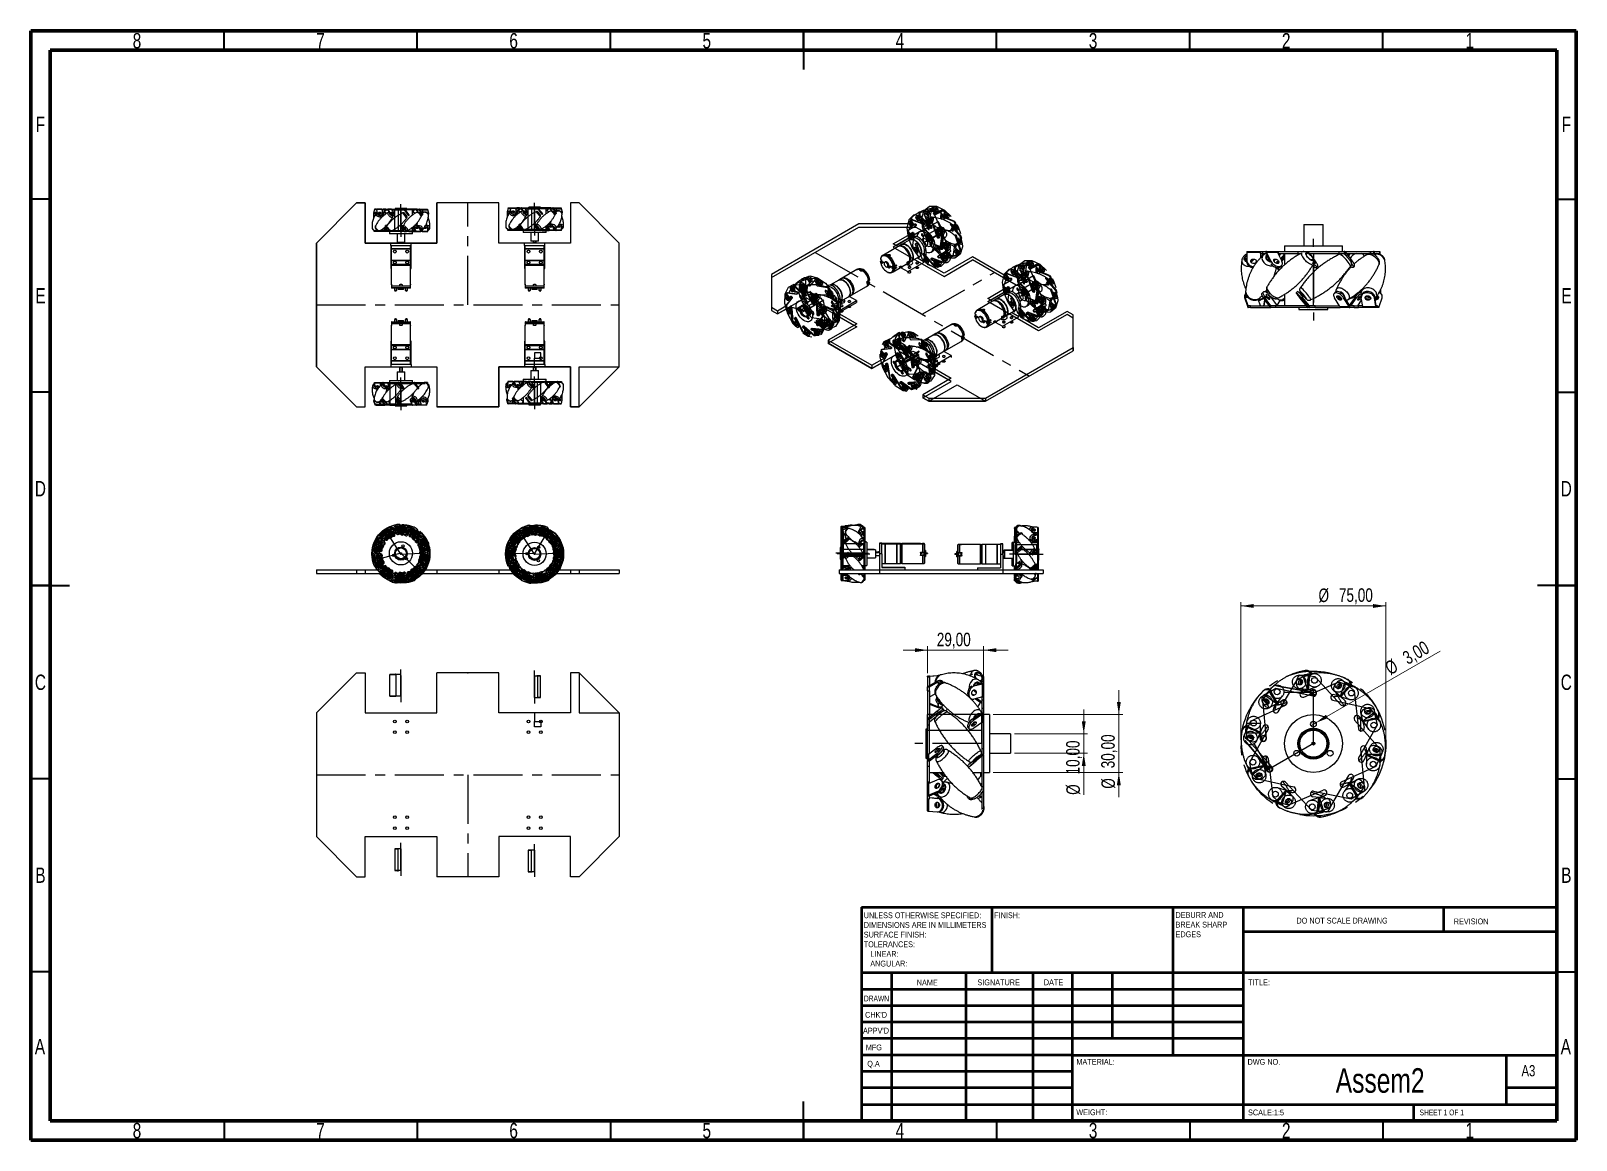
# Model space of a CAD drawing. Header units: millimetres. Extents: x 15 to 415, y 5 to 292.
import ezdxf

# ---------------------------------------------------------------- set-up
doc = ezdxf.new("R2010")
doc.units = ezdxf.units.MM
doc.header["$PDSIZE"] = -1
doc.linetypes.add('CENTERX2', pattern=[20.32, 12.7, -2.54, 2.54, -2.54])
doc.styles.add('SLDTEXTSTYLE0', font='TXT', dxfattribs={"width": 0.75})
doc.styles.add('SLDTEXTSTYLE1', font='TXT', dxfattribs={"width": 0.686449})
doc.styles.add('SLDTEXTSTYLE2', font='TXT', dxfattribs={"width": 0.6875})
doc.dimstyles.new('SLDDIMSTYLE0', dxfattribs={"dimtxt": 3.5, "dimasz": 3.302, "dimexe": 0, "dimexo": 0.0625, "dimgap": 0.875, "dimtad": 1, "dimlfac": 2, "dimrnd": 1e-09, "dimzin": 12, "dimdsep": 46, "dimtxsty": 'SLDTEXTSTYLE0', "dimsah": 1, "dimcen": 0.09, "dimadec": 0, "dimazin": 3, "dimtfac": 1, "dimtofl": 0, "dimtmove": 0, "dimatfit": 3, "dimfxl": 1, "dimfrac": 2, "dimtolj": 1, "dimtzin": 12, "dimarcsym": 0})
doc.dimstyles.new('SLDDIMSTYLE1', dxfattribs={"dimtxt": 3.5, "dimasz": 3.302, "dimexe": 0, "dimexo": 0.0625, "dimgap": 0.875, "dimtad": 1, "dimlfac": 2, "dimrnd": 1e-09, "dimzin": 12, "dimdsep": 46, "dimtxsty": 'SLDTEXTSTYLE0', "dimblk1": 'NONE', "dimsah": 1, "dimcen": 0, "dimadec": 0, "dimazin": 3, "dimtfac": 1, "dimtmove": 0, "dimatfit": 3, "dimldrblk": 'NONE', "dimfxl": 1, "dimfrac": 2, "dimtolj": 1, "dimtzin": 12, "dimarcsym": 0})
doc.dimstyles.new('SLDDIMSTYLE2', dxfattribs={"dimtxt": 3.5, "dimasz": 3.302, "dimexe": 0, "dimexo": 0.0625, "dimgap": 0.875, "dimtad": 1, "dimlfac": 2, "dimrnd": 1e-09, "dimzin": 12, "dimdsep": 46, "dimtxsty": 'SLDTEXTSTYLE0', "dimsah": 1, "dimcen": 0.09, "dimadec": 0, "dimazin": 3, "dimtfac": 1, "dimtmove": 0, "dimatfit": 0, "dimfxl": 1, "dimfrac": 2, "dimtolj": 1, "dimtzin": 12, "dimarcsym": 0})

msp = doc.modelspace()

# ---------------------------------------------------------------- texts
at = {"color": 7, "linetype": 'Continuous', "lineweight": 0}
for s, insert, char_height, attachment_point, style in [('8', (42.46, 291.4439), 3.9688, 2, 'SLDTEXTSTYLE0'), ('7', (89.96, 291.4439), 3.9688, 2, 'SLDTEXTSTYLE0'), ('6', (139.96, 291.4439), 3.9688, 2, 'SLDTEXTSTYLE0'), ('5', (189.96, 291.4439), 3.9688, 2, 'SLDTEXTSTYLE0'), ('4', (239.96, 291.4439), 3.9688, 2, 'SLDTEXTSTYLE0'), ('3', (289.96, 291.4439), 3.9688, 2, 'SLDTEXTSTYLE0'), ('2', (339.96, 291.4439), 3.9688, 2, 'SLDTEXTSTYLE0'), ('1', (387.46, 291.4439), 3.9688, 2, 'SLDTEXTSTYLE0'), ('F', (17.4577, 269.7806), 3.9688, 2, 'SLDTEXTSTYLE0'), ('F', (412.4577, 269.7806), 3.9688, 2, 'SLDTEXTSTYLE0'), ('E', (17.5078, 225.4439), 3.9688, 2, 'SLDTEXTSTYLE0'), ('E', (412.5078, 225.4439), 3.9688, 2, 'SLDTEXTSTYLE0'), ('D', (17.4527, 175.5306), 3.9688, 2, 'SLDTEXTSTYLE0'), ('D', (412.4527, 175.5306), 3.9688, 2, 'SLDTEXTSTYLE0'), ('C', (17.4587, 125.4439), 3.9688, 2, 'SLDTEXTSTYLE0'), ('C', (412.4587, 125.4439), 3.9688, 2, 'SLDTEXTSTYLE0'), ('B', (17.4706, 75.5306), 3.9688, 2, 'SLDTEXTSTYLE0'), ('B', (412.4706, 75.5306), 3.9688, 2, 'SLDTEXTSTYLE0'), ('FINISH:', (264.3713, 63.9193), 1.5, 1, 'SLDTEXTSTYLE0'), ('DO NOT SCALE DRAWING', (342.6146, 62.533), 1.5, 1, 'SLDTEXTSTYLE0'), ('REVISION', (383.3276, 62.3349), 1.5, 1, 'SLDTEXTSTYLE0'), ('NAME', (244.3222, 46.5015), 1.5, 1, 'SLDTEXTSTYLE0'), ('SIGNATURE', (260.0336, 46.5618), 1.5, 1, 'SLDTEXTSTYLE0'), ('DATE', (277.2147, 46.5762), 1.5, 1, 'SLDTEXTSTYLE0'), ('TITLE:', (330.0902, 46.5762), 1.5, 1, 'SLDTEXTSTYLE0'), ('DRAWN', (230.6434, 42.3848), 1.5, 1, 'SLDTEXTSTYLE1'), ("CHK'D", (230.9392, 38.1619), 1.5, 1, 'SLDTEXTSTYLE0'), ("APPV'D", (230.4017, 34.0659), 1.5, 1, 'SLDTEXTSTYLE0'), ('A', (17.3397, 31.1939), 3.9688, 2, 'SLDTEXTSTYLE0'), ('MFG', (231.124, 29.7158), 1.5, 1, 'SLDTEXTSTYLE0'), ('A', (412.3397, 31.1939), 3.9688, 2, 'SLDTEXTSTYLE0'), ('Q.A', (231.509, 25.5047), 1.5, 1, 'SLDTEXTSTYLE0'), ('MATERIAL:', (285.6459, 25.9861), 1.5, 1, 'SLDTEXTSTYLE0'), ('DWG NO.', (329.953, 25.9861), 1.5, 1, 'SLDTEXTSTYLE0'), ('A3', (400.8712, 24.4064), 2.91042, 1, 'SLDTEXTSTYLE0'), ('Assem2', (364.2805, 23.6069), 6.35, 2, 'SLDTEXTSTYLE0'), ('WEIGHT:', (285.6178, 12.9493), 1.4986, 1, 'SLDTEXTSTYLE0'), ('SCALE:1:5', (330.074, 12.9001), 1.5, 1, 'SLDTEXTSTYLE0'), ('SHEET 1 OF 1', (374.4783, 12.9001), 1.5, 1, 'SLDTEXTSTYLE2'), ('8', (42.46, 9.4439), 3.9688, 2, 'SLDTEXTSTYLE0'), ('7', (89.96, 9.4439), 3.9688, 2, 'SLDTEXTSTYLE0'), ('6', (139.96, 9.4439), 3.9688, 2, 'SLDTEXTSTYLE0'), ('5', (189.96, 9.4439), 3.9688, 2, 'SLDTEXTSTYLE0'), ('4', (239.96, 9.4439), 3.9688, 2, 'SLDTEXTSTYLE0'), ('3', (289.96, 9.4439), 3.9688, 2, 'SLDTEXTSTYLE0'), ('2', (339.96, 9.4439), 3.9688, 2, 'SLDTEXTSTYLE0'), ('1', (387.46, 9.4439), 3.9688, 2, 'SLDTEXTSTYLE0')]:
    msp.add_mtext(s, dxfattribs=dict(at, insert=insert, char_height=char_height, attachment_point=attachment_point, style=style))

# ---------------------------------------------------------------- blocks, each defined once
blk = doc.blocks.new('SW_NOTE_0')
at = {"color": 0, "linetype": 'Continuous', "lineweight": 0, "char_height": 1.5, "attachment_point": 1, "style": 'SLDTEXTSTYLE0'}
for s, insert in [('UNLESS OTHERWISE SPECIFIED:', (0, 1.93)), ('SURFACE FINISH:', (0, -3.07)), ('DIMENSIONS ARE IN MILLIMETERS', (0, -0.57)), ('TOLERANCES:', (0, -5.57)), ('ANGULAR:', (1.69, -10.57)), ('LINEAR:', (1.69, -8.07))]:
    blk.add_mtext(s, dxfattribs=dict(at, insert=insert))
blk = doc.blocks.new('SW_NOTE_1')
at = {"color": 0, "linetype": 'Continuous', "lineweight": 0, "char_height": 1.5, "attachment_point": 1, "style": 'SLDTEXTSTYLE0'}
for s, insert in [('DEBURR AND', (0, 1.93)), ('BREAK SHARP', (0, -0.57)), ('EDGES', (0, -3.07))]:
    blk.add_mtext(s, dxfattribs=dict(at, insert=insert))
blk = doc.blocks.new('_D')
at = {"color": 7, "linetype": 'Continuous', "lineweight": 18}
for p, q in [((328.25, 108.59), (328.25, 144.2)), ((365.75, 108.59), (365.75, 144.2)), ((328.25, 143.2), (365.75, 143.2))]:
    blk.add_line(p, q, dxfattribs=at)
for points in [[(328.25, 143.2), (331.55, 142.7), (331.55, 143.71)], [(365.75, 143.2), (362.44, 143.71), (362.44, 142.7)]]:
    blk.add_solid(points, dxfattribs=at)
at = {"color": 7, "linetype": 'Continuous', "lineweight": 18, "char_height": 3.5, "attachment_point": 1, "style": 'SLDTEXTSTYLE0'}
for s, insert in [('%%c', (348.32, 147.72)), ('75,00', (353.6, 147.77))]:
    blk.add_mtext(s, dxfattribs=dict(at, insert=insert))
blk = doc.blocks.new('_D_1')
at = {"color": 7, "linetype": 'Continuous', "lineweight": 18}
for q in [(379.8, 131.53), (346.35, 112.22)]:
    blk.add_line((347.65, 112.97), q, dxfattribs=at)
blk.add_solid([(347.65, 112.97), (350.76, 114.18), (350.25, 115.06)], dxfattribs=at)
at = {"color": 7, "linetype": 'Continuous', "lineweight": 18, "char_height": 3.5, "attachment_point": 1, "rotation": 30, "style": 'SLDTEXTSTYLE0'}
for s, insert in [('3,00', (369.69, 130.95)), ('%%c', (365.14, 128.26))]:
    blk.add_mtext(s, dxfattribs=dict(at, insert=insert))
blk = doc.blocks.new('_NONE')
blk = doc.blocks.new('_D_2')
at = {"color": 7, "linetype": 'Continuous', "lineweight": 18}
for p, q in [((247.13, 125.85), (247.13, 132.77)), ((261.63, 124.56), (261.63, 132.77)), ((247.13, 131.77), (240.78, 131.77)), ((247.13, 131.77), (261.63, 131.77)), ((261.63, 131.77), (267.98, 131.77))]:
    blk.add_line(p, q, dxfattribs=at)
for points in [[(247.13, 131.77), (243.83, 132.28), (243.83, 131.26)], [(261.63, 131.77), (264.93, 131.26), (264.93, 132.28)]]:
    blk.add_solid(points, dxfattribs=at)
at = {"color": 7, "linetype": 'Continuous', "lineweight": 18, "insert": (249.51, 136.28), "char_height": 3.5, "attachment_point": 1, "style": 'SLDTEXTSTYLE0'}
blk.add_mtext('29,00', dxfattribs=at)
blk = doc.blocks.new('_D_3')
at = {"color": 7, "linetype": 'Continuous', "lineweight": 18}
for p, q in [((287.55, 110.09), (287.55, 116.44)), ((269.63, 110.09), (288.55, 110.09)), ((287.55, 110.09), (287.55, 105.09)), ((269.63, 105.09), (288.55, 105.09)), ((287.55, 105.09), (287.55, 94.33))]:
    blk.add_line(p, q, dxfattribs=at)
for points in [[(287.55, 110.09), (288.06, 113.39), (287.04, 113.39)], [(287.55, 105.09), (287.04, 101.79), (288.06, 101.79)]]:
    blk.add_solid(points, dxfattribs=at)
at = {"color": 7, "linetype": 'Continuous', "lineweight": 18, "char_height": 3.5, "attachment_point": 1, "rotation": 90, "style": 'SLDTEXTSTYLE0'}
for s, insert in [('10,00', (282.98, 99.61)), ('%%c', (283.04, 94.33))]:
    blk.add_mtext(s, dxfattribs=dict(at, insert=insert))
blk = doc.blocks.new('_D_4')
at = {"color": 7, "linetype": 'Continuous', "lineweight": 18}
for p, q in [((296.63, 115.09), (296.63, 121.44)), ((264.13, 115.09), (297.63, 115.09)), ((296.63, 115.09), (296.63, 100.09)), ((264.13, 100.09), (297.63, 100.09)), ((296.63, 100.09), (296.63, 93.74))]:
    blk.add_line(p, q, dxfattribs=at)
for points in [[(296.63, 115.09), (297.14, 118.39), (296.12, 118.39)], [(296.63, 100.09), (296.12, 96.79), (297.14, 96.79)]]:
    blk.add_solid(points, dxfattribs=at)
at = {"color": 7, "linetype": 'Continuous', "lineweight": 18, "char_height": 3.5, "attachment_point": 1, "rotation": 90, "style": 'SLDTEXTSTYLE0'}
for s, insert in [('30,00', (292.06, 101.19)), ('%%c', (292.12, 95.91))]:
    blk.add_mtext(s, dxfattribs=dict(at, insert=insert))

# ---------------------------------------------------------------- dimensions: what is measured, and where the dimension line sits
at = {"color": 7, "linetype": 'Continuous', "lineweight": 18}
dim = msp.add_linear_dim(base=(365.7466, 143.2049), p1=(328.2466, 107.5919), p2=(365.7466, 107.5919), text='%%c<>', dimstyle='SLDDIMSTYLE0', dxfattribs=at)
dim.commit()
dim.dimension.update_dxf_attribs({"geometry": '_D', "text_midpoint": (356.7748, 143.2049), "dimtype": 160})
dim = msp.add_linear_dim(base=(261.6278, 131.77), p1=(247.1278, 124.8503), p2=(261.6278, 123.5576), dimstyle='SLDDIMSTYLE2', dxfattribs=at)
dim.commit()
dim.dimension.update_dxf_attribs({"geometry": '_D_2', "text_midpoint": (255.3251, 131.77), "dimtype": 160})
dim = msp.add_diameter_dim_2p(p1=(346.3471, 112.2169), p2=(347.6461, 112.9669), dimstyle='SLDDIMSTYLE1', dxfattribs=at)
dim.commit()
dim.dimension.update_dxf_attribs({"geometry": '_D_1', "text_midpoint": (373.7057, 128.0124), "dimtype": 163})
for base, p1, p2, picture, middle in [((296.6278, 100.0919), (263.1278, 115.0919), (263.1278, 100.0919), '_D_4', (296.6278, 104.3675)), ((287.5479, 105.0919), (268.6278, 110.0919), (268.6278, 105.0919), '_D_3', (287.5479, 102.7876))]:
    dim = msp.add_linear_dim(base=base, p1=p1, p2=p2, angle=90, text='%%c<>', dimstyle='SLDDIMSTYLE2', dxfattribs=at)
    dim.commit()
    dim.dimension.update_dxf_attribs({"geometry": picture, "text_midpoint": middle, "dimtype": 160})

# ---------------------------------------------------------------- linework, layer by layer
at = {"color": 7, "linetype": 'Continuous', "lineweight": 70}
for p, q in [((15, 5), (15, 292)), ((15, 292), (415, 292)), ((415, 292), (415, 5)), ((20, 10), (20, 287)), ((20, 287), (410, 287)), ((410, 287), (410, 10)), ((410, 10), (20, 10)), ((415, 5), (15, 5))]:
    msp.add_line(p, q, dxfattribs=at)
at = {"color": 7, "linetype": 'Continuous', "lineweight": 35}
for p, q in [((65, 287), (65, 292)), ((115, 287), (115, 292)), ((165, 287), (165, 292)), ((215, 292), (215, 282)), ((215, 287), (215, 292)), ((265, 287), (265, 292)), ((315, 287), (315, 292)), ((365, 287), (365, 292)), ((20, 248.5), (15, 248.5)), ((410, 248.5), (415, 248.5)), ((20, 198.5), (15, 198.5)), ((410, 198.5), (415, 198.5)), ((15, 148.5), (25, 148.5)), ((20, 148.5), (15, 148.5)), ((415, 148.5), (405, 148.5)), ((410, 148.5), (415, 148.5)), ((20, 98.5), (15, 98.5)), ((410, 98.5), (415, 98.5)), ((20, 48.5), (15, 48.5)), ((410, 48.5), (415, 48.5)), ((215, 5), (215, 15)), ((65, 10), (65, 5)), ((115, 10), (115, 5)), ((165, 10), (165, 5)), ((215, 10), (215, 5)), ((265, 10), (265, 5)), ((315, 10), (315, 5)), ((365, 10), (365, 5))]:
    msp.add_line(p, q, dxfattribs=at)
at = {"color": 7, "linetype": 'Continuous'}
for p, q in [((88.8959, 237.0939), (99.2959, 247.4939)), ((99.2959, 247.4939), (101.4959, 247.4939)), ((101.4959, 247.4939), (101.4959, 237.0939)), ((109.1714, 240.2804), (109.1714, 245.8804)), ((109.1714, 245.8804), (109.9837, 245.8804)), ((109.9837, 245.8804), (109.9837, 246.0804)), ((109.9837, 246.0804), (110.0378, 246.0804)), ((110.0378, 246.0804), (110.0378, 240.2804)), ((136.0959, 247.4939), (120.0959, 247.4939)), ((120.0959, 237.0939), (120.0959, 247.4939)), ((136.0959, 237.0939), (136.0959, 247.4939)), ((143.7558, 240.5975), (143.7558, 246.1975)), ((143.7558, 246.1975), (144.5759, 246.1975)), ((144.5759, 246.1975), (144.5759, 246.3975)), ((144.5759, 246.3975), (144.6305, 246.3975)), ((144.6305, 246.3975), (144.6305, 240.5975)), ((156.8959, 247.4939), (154.6959, 247.4939)), ((154.6959, 247.4939), (154.6959, 237.0939)), ((167.2959, 237.0939), (156.8959, 247.4939)), ((245.0639, 244.0685), (244.3797, 244.257)), ((245.0639, 244.0685), (245.3141, 242.818)), ((245.4743, 243.9554), (245.0639, 244.0685)), ((246.2947, 244.454), (246.405, 244.8634)), ((246.2947, 244.454), (247.532, 240.8392)), ((246.405, 244.8634), (246.5888, 245.5458)), ((246.405, 244.8634), (247.3609, 244.0144)), ((247.3609, 244.0144), (247.2506, 243.605)), ((247.3609, 244.0144), (247.5447, 244.6967)), ((248.1355, 246.1531), (247.6602, 243.2411)), ((248.1355, 246.1531), (248.4656, 246.2705)), ((248.4656, 246.2705), (249.0156, 246.466)), ((248.4656, 246.2705), (249.0876, 245.0221)), ((248.7576, 244.9047), (249.0876, 245.0221)), ((249.0876, 245.0221), (248.7576, 244.9047)), ((249.0242, 244.3697), (251.0306, 245.4667)), ((249.0876, 245.0221), (249.6377, 245.2176)), ((251.0306, 245.4667), (251.4543, 245.2471)), ((251.5049, 244.0763), (251.0812, 244.2958)), ((251.4543, 245.2471), (252.1605, 244.8812)), ((251.4543, 245.2471), (251.5049, 244.0763)), ((251.5049, 244.0763), (252.2111, 243.7103)), ((109.1714, 240.2804), (110.0378, 240.2804)), ((110.0378, 240.2804), (109.1714, 240.2804)), ((143.7558, 240.5975), (144.6305, 240.5975)), ((144.6305, 240.5975), (143.7558, 240.5975)), ((206.7109, 228.166), (229.3383, 241.2286)), ((229.3383, 241.2286), (244.0461, 241.2286)), ((245.6018, 240.3305), (238.2479, 236.0852)), ((242.1947, 240.4078), (242.1699, 239.933)), ((244.1626, 241.5719), (242.1947, 240.4078)), ((242.8, 243.0152), (242.3516, 242.6427)), ((243.0691, 243.2388), (242.8, 243.0152)), ((242.8, 243.0152), (243.5655, 241.8484)), ((245.8319, 242.169), (243.0691, 243.2388)), ((243.5655, 241.8484), (243.1171, 241.4759)), ((243.5655, 241.8484), (243.8345, 242.072)), ((244.0461, 241.2286), (245.6018, 240.3305)), ((245.3141, 242.818), (244.63, 243.0065)), ((245.3141, 242.818), (245.7246, 242.7049)), ((247.9768, 241.0604), (245.4743, 243.9554)), ((246.0596, 241.5635), (245.807, 242.472)), ((245.9284, 240.4259), (249.8882, 242.7119)), ((245.9284, 240.4259), (246.541, 238.9739)), ((246.541, 238.9739), (245.9284, 240.4259)), ((246.0596, 241.5635), (246.9842, 241.4381)), ((246.2111, 241.0184), (246.0596, 241.5635)), ((248.6886, 238.0816), (246.2111, 241.0184)), ((250.6423, 241.3415), (246.541, 238.9739)), ((246.9842, 241.4381), (246.7316, 242.3466)), ((246.9842, 241.4381), (247.1358, 240.893)), ((247.7362, 241.834), (247.0776, 242.5115)), ((248.0967, 242.6906), (247.4381, 243.3681)), ((248.0967, 242.6906), (247.7362, 241.834)), ((247.7362, 241.834), (248.1313, 241.4275)), ((248.4918, 242.284), (248.0967, 242.6906)), ((248.4918, 242.284), (249.7781, 238.6695)), ((249.9065, 239.2722), (249.5251, 240.18)), ((249.8882, 242.7119), (250.4625, 241.3506)), ((250.7401, 239.4077), (250.3586, 240.3154)), ((250.4625, 241.3506), (250.604, 241.4323)), ((250.604, 241.4323), (250.6423, 241.3415)), ((253.8741, 242.6569), (251.1029, 243.794)), ((253.1024, 241.7339), (255.5798, 238.797)), ((253.6894, 241.5382), (253.3339, 242.0108)), ((254.2296, 242.1843), (253.6894, 241.5382)), ((253.6894, 241.5382), (254.282, 240.7506)), ((253.8741, 242.6569), (254.2296, 242.1843)), ((254.2296, 242.1843), (254.8222, 241.3967)), ((88.8959, 205.0939), (88.8959, 237.0939)), ((101.4959, 237.0939), (120.0959, 237.0939)), ((154.6959, 237.0939), (136.0959, 237.0939)), ((167.2959, 205.0939), (167.2959, 237.0939)), ((238.2479, 236.0852), (251.4, 228.4926)), ((242.1699, 239.933), (242.1285, 239.1418)), ((242.1699, 239.933), (243.1582, 239.2956)), ((243.1582, 239.2956), (243.1168, 238.5044)), ((243.1582, 239.2956), (243.183, 239.7704)), ((243.6065, 239.4972), (243.1853, 236.5438)), ((243.1853, 236.5438), (243.4142, 235.9992)), ((243.4142, 235.9992), (244.2477, 236.1346)), ((244.2477, 236.1346), (244.0189, 236.6792)), ((244.2477, 236.1346), (244.6292, 235.2268)), ((244.3761, 236.7373), (245.6624, 233.1228)), ((247.5614, 237.6311), (246.9688, 238.4187)), ((248.1015, 238.2772), (247.509, 239.0649)), ((247.5614, 237.6311), (248.1015, 238.2772)), ((247.9169, 237.1585), (247.5614, 237.6311)), ((250.6881, 236.0214), (247.9169, 237.1585)), ((248.1015, 238.2772), (248.4571, 237.8046)), ((250.2861, 235.7392), (249.5799, 236.1051)), ((250.7401, 239.4077), (249.9065, 239.2722)), ((249.9065, 239.2722), (250.1354, 238.7276)), ((250.5477, 235.9096), (250.9689, 238.863)), ((250.9689, 238.863), (250.7401, 239.4077)), ((250.9712, 235.6365), (250.9961, 236.1112)), ((250.9961, 236.1112), (250.9712, 235.6365)), ((250.9961, 236.1112), (251.0375, 236.9025)), ((251.9843, 235.4738), (250.9961, 236.1112)), ((251.9843, 235.4738), (252.0257, 236.265)), ((254.1307, 236.5743), (253.6555, 233.6623)), ((254.2589, 238.9762), (255.4963, 235.3614)), ((254.4301, 235.801), (254.5404, 236.2104)), ((254.8068, 238.3773), (254.6552, 238.9224)), ((255.7314, 238.2519), (254.8068, 238.3773)), ((254.8068, 238.3773), (255.0594, 237.4689)), ((255.5798, 238.797), (255.7314, 238.2519)), ((255.7314, 238.2519), (255.984, 237.3434)), ((243.4142, 235.9992), (243.7956, 235.0914)), ((245.6624, 233.1228), (246.0575, 232.7163)), ((246.418, 233.5728), (246.0229, 233.9793)), ((246.0575, 232.7163), (246.418, 233.5728)), ((246.0575, 232.7163), (246.7161, 232.0387)), ((246.1774, 234.3464), (248.6799, 231.4514)), ((246.418, 233.5728), (247.0766, 232.8953)), ((251.0852, 232.1681), (248.3223, 233.2378)), ((248.8401, 232.5888), (248.4296, 232.7019)), ((249.0904, 231.3383), (248.8401, 232.5888)), ((248.8401, 232.5888), (249.5242, 232.4003)), ((250.3367, 234.5683), (249.6305, 234.9342)), ((251.9595, 234.999), (249.9916, 233.8349)), ((250.3367, 234.5683), (250.2861, 235.7392)), ((250.2861, 235.7392), (250.7098, 235.5196)), ((250.5887, 233.5584), (250.3197, 233.3349)), ((250.7604, 234.3487), (250.3367, 234.5683)), ((250.5887, 233.5584), (251.0371, 233.9309)), ((251.3542, 232.3916), (250.5887, 233.5584)), ((252.7668, 235.4457), (250.7604, 234.3487)), ((251.0852, 232.1681), (251.3542, 232.3916)), ((251.3542, 232.3916), (251.8026, 232.7641)), ((251.4, 228.4926), (258.754, 232.7379)), ((251.9595, 234.999), (251.9843, 235.4738)), ((252.7034, 234.7933), (252.1533, 234.5978)), ((252.7034, 234.7933), (253.0334, 234.9107)), ((253.3254, 233.545), (252.7034, 234.7933)), ((253.3254, 233.545), (252.7753, 233.3494)), ((253.6555, 233.6623), (253.3254, 233.545)), ((254.4301, 235.801), (254.2463, 235.1187)), ((255.386, 234.952), (254.4301, 235.801)), ((255.386, 234.952), (255.2022, 234.2697)), ((255.4963, 235.3614), (255.386, 234.952)), ((270.0677, 226.2067), (258.754, 232.7379)), ((272.8008, 232.126), (272.3426, 229.2008)), ((272.8008, 232.126), (273.1292, 232.2466)), ((273.1292, 232.2466), (273.6765, 232.4477)), ((273.1292, 232.2466), (273.756, 231)), ((206.7109, 228.166), (206.7109, 219.6754)), ((215.8609, 227.9025), (216.3038, 228.2833)), ((248.6799, 231.4514), (249.0904, 231.3383)), ((249.0904, 231.3383), (249.7745, 231.1498)), ((267.4751, 228.9717), (267.03, 228.594)), ((267.7421, 229.1983), (267.4751, 228.9717)), ((267.4751, 228.9717), (268.2444, 227.8081)), ((270.502, 228.1499), (267.7421, 229.1983)), ((268.2444, 227.8081), (268.5114, 228.0347)), ((269.7262, 230.0484), (269.0432, 230.2314)), ((269.9824, 228.7963), (269.2994, 228.9793)), ((269.7262, 230.0484), (269.9824, 228.7963)), ((270.136, 229.9386), (269.7262, 230.0484)), ((269.9824, 228.7963), (270.3922, 228.6865)), ((272.6462, 227.0571), (270.136, 229.9386)), ((270.7559, 227.5037), (270.4993, 228.4127)), ((270.6075, 226.4024), (274.5673, 228.6883)), ((270.9748, 230.4052), (271.0826, 230.8169)), ((270.9748, 230.4052), (272.2277, 226.7904)), ((271.0826, 230.8169), (271.2622, 231.5029)), ((271.0826, 230.8169), (272.04, 229.9738)), ((271.6784, 227.3862), (271.4217, 228.2952)), ((272.4022, 227.8309), (271.742, 228.5046)), ((272.04, 229.9738), (271.9323, 229.5621)), ((272.04, 229.9738), (272.2197, 230.6598)), ((272.757, 228.6933), (272.0968, 229.367)), ((272.757, 228.6933), (272.4022, 227.8309)), ((273.153, 228.2891), (272.757, 228.6933)), ((273.153, 228.2891), (274.4547, 224.6749)), ((273.4276, 230.8793), (273.756, 231)), ((273.756, 231), (273.4276, 230.8793)), ((273.6963, 230.345), (275.6906, 231.4633)), ((273.756, 231), (274.3033, 231.201)), ((274.5673, 228.6883), (275.1472, 227.328)), ((275.6906, 231.4633), (276.1141, 231.2468)), ((276.1709, 230.0728), (275.7473, 230.2893)), ((278.5402, 228.6703), (275.7716, 229.7861)), ((276.1141, 231.2468), (276.8201, 230.8861)), ((276.1141, 231.2468), (276.1709, 230.0728)), ((276.1709, 230.0728), (276.8768, 229.7121)), ((278.3622, 227.5465), (278.0052, 228.0173)), ((278.8972, 228.1994), (278.3622, 227.5465)), ((278.5402, 228.6703), (278.8972, 228.1994)), ((278.8972, 228.1994), (279.4921, 227.4146)), ((210.821, 224.3169), (210.628, 223.992)), ((210.821, 224.3169), (213.4237, 224.0066)), ((212.4049, 225.8288), (211.7745, 225.8228)), ((212.8533, 224.5507), (212.2229, 224.5448)), ((212.7832, 225.8323), (212.4049, 225.8288)), ((212.4049, 225.8288), (212.8533, 224.5507)), ((215.4956, 223.4644), (212.7832, 225.8323)), ((212.8533, 224.5507), (213.2316, 224.5543)), ((214.3056, 225.2674), (214.3262, 225.7449)), ((216.0492, 221.731), (214.3056, 225.2674)), ((214.3262, 225.7449), (214.3605, 226.5407)), ((214.3262, 225.7449), (215.3149, 225.1186)), ((215.1435, 224.2286), (214.4452, 224.7604)), ((215.2995, 225.2675), (214.6012, 225.7992)), ((215.2995, 225.2675), (215.1435, 224.2286)), ((215.1435, 224.2286), (215.5625, 223.9096)), ((215.3149, 225.1186), (215.2944, 224.6412)), ((215.7185, 224.9484), (215.2995, 225.2675)), ((215.3149, 225.1186), (215.3493, 225.9144)), ((215.5952, 227.674), (215.8609, 227.9025)), ((215.7181, 224.3728), (215.5952, 227.674)), ((217.5047, 221.4273), (215.7185, 224.9484)), ((215.8609, 227.9025), (216.6327, 226.741)), ((216.6327, 226.741), (216.3669, 226.5125)), ((216.6327, 226.741), (217.0755, 227.1218)), ((216.6977, 226.0147), (218.2424, 227.8196)), ((218.2424, 227.8196), (218.6518, 227.7119)), ((218.9117, 226.4588), (218.5023, 226.5665)), ((218.6137, 226.0295), (221.2361, 225.6488)), ((218.6518, 227.7119), (218.9117, 226.4588)), ((218.6518, 227.7119), (219.3341, 227.5324)), ((218.9117, 226.4588), (219.594, 226.2793)), ((220.7343, 224.4116), (223.4327, 221.9907)), ((221.2815, 224.38), (220.8848, 224.7828)), ((221.2361, 225.6488), (221.6327, 225.246)), ((221.6327, 225.246), (221.2815, 224.38)), ((221.2815, 224.38), (221.9426, 223.7086)), ((221.6327, 225.246), (222.2938, 224.5747)), ((262.7138, 221.9613), (270.0677, 226.2067)), ((266.8634, 225.8744), (266.8264, 225.0803)), ((266.8856, 226.3508), (266.8634, 225.8744)), ((266.8634, 225.8744), (267.852, 225.2438)), ((268.8411, 227.5361), (266.8856, 226.3508)), ((268.2444, 227.8081), (267.7994, 227.4305)), ((267.852, 225.2438), (267.815, 224.4498)), ((267.852, 225.2438), (267.8742, 225.7202)), ((268.2979, 225.45), (267.8938, 222.4838)), ((270.6075, 226.4024), (271.2261, 224.9513)), ((271.2261, 224.9513), (270.6075, 226.4024)), ((270.7559, 227.5037), (271.6784, 227.3862)), ((270.9099, 226.9583), (270.7559, 227.5037)), ((273.3954, 224.0346), (270.9099, 226.9583)), ((275.3273, 227.3189), (271.2261, 224.9513)), ((271.6784, 227.3862), (271.8324, 226.8408)), ((272.2741, 223.5726), (271.6792, 224.3574)), ((272.8091, 224.2256), (272.2142, 225.0103)), ((272.2741, 223.5726), (272.8091, 224.2256)), ((272.4022, 227.8309), (272.7983, 227.4267)), ((272.8091, 224.2256), (273.1661, 223.7547)), ((274.5794, 225.2806), (274.1943, 226.1878)), ((275.4097, 225.4239), (274.5794, 225.2806)), ((274.5794, 225.2806), (274.8105, 224.7363)), ((275.4097, 225.4239), (275.0246, 226.3311)), ((275.1472, 227.328), (275.2886, 227.4096)), ((275.2367, 221.9134), (275.6408, 224.8796)), ((275.2886, 227.4096), (275.3273, 227.3189)), ((275.6408, 224.8796), (275.4097, 225.4239)), ((277.7759, 227.7375), (280.2614, 224.8138)), ((278.3622, 227.5465), (278.9571, 226.7617)), ((278.9436, 224.9817), (280.1965, 221.3668)), ((279.493, 224.3859), (279.3389, 224.9313)), ((280.4154, 224.2683), (279.493, 224.3859)), ((279.493, 224.3859), (279.7496, 223.4769)), ((280.2614, 224.8138), (280.4154, 224.2683)), ((280.4154, 224.2683), (280.6721, 223.3593)), ((208.2665, 218.7773), (215.6204, 223.0227)), ((210.628, 223.992), (210.3062, 223.4507)), ((210.5816, 220.9809), (212.0804, 222.8468)), ((210.5816, 220.9809), (210.6475, 220.4589)), ((210.628, 223.992), (211.5095, 222.963)), ((210.6475, 220.4589), (211.6254, 220.0719)), ((210.6475, 220.4589), (210.7573, 219.5889)), ((211.5095, 222.963), (211.1878, 222.4216)), ((211.5095, 222.963), (211.7026, 223.2878)), ((211.5595, 220.5939), (211.6254, 220.0719)), ((211.6254, 220.0719), (211.5595, 220.5939)), ((211.6254, 220.0719), (211.7352, 219.2018)), ((211.9786, 220.428), (212.1563, 217.0986)), ((217.1011, 222.3003), (213.1413, 220.0143)), ((213.1413, 220.0143), (214.1655, 219.7417)), ((214.0923, 219.6419), (218.1935, 222.0095)), ((214.6337, 222.0633), (214.2463, 222.9701)), ((214.6337, 222.0633), (215.4619, 222.2115)), ((214.8661, 221.5193), (214.6337, 222.0633)), ((217.5645, 219.0984), (214.8661, 221.5193)), ((215.4619, 222.2115), (215.0745, 223.1183)), ((215.4619, 222.2115), (215.6943, 221.6675)), ((215.6204, 223.0227), (228.7726, 215.4301)), ((217.5053, 222.1197), (217.0059, 222.9861)), ((217.1011, 222.3003), (218.1935, 222.0095)), ((218.1935, 222.0095), (217.1011, 222.3003)), ((218.2062, 222.5226), (217.5053, 222.1197)), ((217.5053, 222.1197), (217.805, 221.5999)), ((218.2062, 222.5226), (217.7067, 223.3889)), ((218.5058, 222.0028), (218.2062, 222.5226)), ((218.6834, 218.6734), (218.5058, 222.0028)), ((223.9933, 218.2426), (222.2496, 221.779)), ((222.837, 221.2985), (222.6045, 221.8425)), ((223.6651, 221.4467), (222.837, 221.2985)), ((222.837, 221.2985), (223.2243, 220.3917)), ((223.4327, 221.9907), (223.6651, 221.4467)), ((223.6651, 221.4467), (224.0525, 220.5399)), ((275.8659, 214.3687), (262.7138, 221.9613)), ((267.8938, 222.4838), (268.1249, 221.9395)), ((268.1249, 221.9395), (268.9551, 222.0828)), ((268.1249, 221.9395), (268.51, 221.0324)), ((268.9551, 222.0828), (268.724, 222.6271)), ((268.9551, 222.0828), (269.3402, 221.1757)), ((269.0799, 222.6885), (270.3815, 219.0744)), ((270.8883, 220.3064), (273.3986, 217.4248)), ((272.6311, 223.1018), (272.2741, 223.5726)), ((275.3997, 221.9859), (272.6311, 223.1018)), ((275.0005, 221.6992), (274.2945, 222.06)), ((275.0572, 220.5252), (274.3512, 220.886)), ((276.6489, 221.0126), (274.6935, 219.8274)), ((275.0572, 220.5252), (275.0005, 221.6992)), ((275.0005, 221.6992), (275.424, 221.4828)), ((275.4807, 220.3088), (275.0572, 220.5252)), ((277.4751, 221.427), (275.4807, 220.3088)), ((275.6604, 221.6432), (275.6826, 222.1196)), ((275.6826, 222.1196), (275.6604, 221.6432)), ((275.6826, 222.1196), (275.7196, 222.9137)), ((276.6712, 221.4891), (275.6826, 222.1196)), ((276.6489, 221.0126), (276.6712, 221.4891)), ((276.6712, 221.4891), (276.7082, 222.2831)), ((277.4153, 220.7721), (276.868, 220.571)), ((277.4153, 220.7721), (277.7437, 220.8927)), ((278.0421, 219.5254), (277.4153, 220.7721)), ((278.8287, 222.5713), (278.3705, 219.6461)), ((279.1313, 221.7983), (278.9517, 221.1122)), ((279.1313, 221.7983), (279.2391, 222.2099)), ((280.0888, 220.9552), (279.1313, 221.7983)), ((280.0888, 220.9552), (279.9091, 220.2691)), ((280.1965, 221.3668), (280.0888, 220.9552)), ((206.7109, 219.6754), (208.2665, 218.7773)), ((212.1563, 217.0986), (212.4559, 216.5788)), ((212.4559, 216.5788), (213.1567, 216.9817)), ((212.4559, 216.5788), (212.9554, 215.7125)), ((213.1567, 216.9817), (212.8571, 217.5015)), ((213.1567, 216.9817), (213.6562, 216.1153)), ((214.9436, 214.153), (213.1574, 217.6741)), ((214.1655, 219.7417), (214.024, 219.6601)), ((214.024, 219.6601), (214.0923, 219.6419)), ((216.6661, 218.264), (216.005, 218.9353)), ((217.0173, 219.13), (216.3562, 219.8014)), ((216.6661, 218.264), (217.0173, 219.13)), ((217.0628, 217.8612), (216.6661, 218.264)), ((217.0173, 219.13), (217.414, 218.7272)), ((217.0628, 217.8612), (219.6852, 217.4805)), ((218.5817, 216.2546), (220.0805, 218.1205)), ((219.3872, 217.0512), (218.7049, 217.2307)), ((219.0367, 219.0295), (218.9269, 219.8996)), ((219.1526, 216.1384), (218.9595, 215.8136)), ((220.0146, 218.6425), (219.0367, 219.0295)), ((219.0367, 219.0295), (219.1026, 218.5075)), ((219.1526, 216.1384), (219.4743, 216.6798)), ((220.0341, 215.1094), (219.1526, 216.1384)), ((219.3872, 217.0512), (219.7965, 216.9435)), ((219.647, 215.7981), (219.3872, 217.0512)), ((220.0146, 218.6425), (219.9048, 219.5126)), ((220.0805, 218.1205), (220.0146, 218.6425)), ((221.6012, 217.4953), (220.0564, 215.6904)), ((221.6662, 216.769), (221.2233, 216.3882)), ((221.9319, 216.9976), (221.6662, 216.769)), ((221.6662, 216.769), (221.9319, 216.9976)), ((222.4379, 215.6075), (221.6662, 216.769)), ((222.7036, 215.8361), (222.5807, 219.1372)), ((222.9839, 218.3914), (222.9496, 217.5956)), ((222.9839, 218.3914), (223.0045, 218.8688)), ((223.9727, 217.7651), (222.9839, 218.3914)), ((223.9727, 217.7651), (223.9384, 216.9693)), ((223.9933, 218.2426), (223.9727, 217.7651)), ((270.3815, 219.0744), (270.7776, 218.6701)), ((271.1324, 219.5326), (270.7363, 219.9368)), ((270.7776, 218.6701), (271.1324, 219.5326)), ((270.7776, 218.6701), (271.4377, 217.9964)), ((271.1324, 219.5326), (271.7925, 218.8588)), ((275.7925, 218.1651), (273.0326, 219.2135)), ((273.5522, 218.5671), (273.1424, 218.6769)), ((273.3986, 217.4248), (273.8084, 217.315)), ((273.8084, 217.315), (273.5522, 218.5671)), ((273.5522, 218.5671), (274.2352, 218.3842)), ((273.8084, 217.315), (274.4914, 217.132)), ((275.2902, 219.5553), (275.0232, 219.3287)), ((275.2902, 219.5553), (275.7352, 219.933)), ((276.0595, 218.3917), (275.2902, 219.5553)), ((275.7925, 218.1651), (276.0595, 218.3917)), ((283.2198, 218.6141), (275.8659, 214.3687)), ((276.0595, 218.3917), (276.5045, 218.7694)), ((278.0421, 219.5254), (277.4948, 219.3244)), ((278.3705, 219.6461), (278.0421, 219.5254)), ((284.7755, 217.716), (283.2198, 218.6141)), ((284.7755, 209.2254), (284.7755, 217.716)), ((214.9436, 214.153), (215.3626, 213.8339)), ((215.5186, 214.8728), (215.0996, 215.1918)), ((215.1665, 215.637), (217.8789, 213.2691)), ((215.3626, 213.8339), (215.5186, 214.8728)), ((215.3626, 213.8339), (216.0608, 213.3022)), ((215.5186, 214.8728), (216.2168, 214.341)), ((217.2383, 215.0948), (219.841, 214.7845)), ((217.8088, 214.5507), (217.4305, 214.5471)), ((217.8088, 214.5507), (218.4392, 214.5566)), ((218.2572, 213.2726), (217.8088, 214.5507)), ((217.8789, 213.2691), (218.2572, 213.2726)), ((218.2572, 213.2726), (218.8876, 213.2786)), ((219.647, 215.7981), (218.9647, 215.9776)), ((220.0564, 215.6904), (219.647, 215.7981)), ((219.841, 214.7845), (220.0341, 215.1094)), ((220.0341, 215.1094), (220.3558, 215.6507)), ((228.7726, 215.4301), (221.4187, 211.1847)), ((222.4379, 215.6075), (221.995, 215.2267)), ((222.7036, 215.8361), (222.4379, 215.6075)), ((239.8525, 213.2151), (240.0705, 213.5096)), ((240.3575, 209.7432), (239.8525, 213.2151)), ((240.0705, 213.5096), (240.4337, 214.0005)), ((240.0705, 213.5096), (240.9198, 212.4321)), ((240.9198, 212.4321), (240.7019, 212.1375)), ((240.9198, 212.4321), (241.283, 212.923)), ((242.2762, 213.8927), (241.0659, 211.6758)), ((242.2762, 213.8927), (242.6665, 213.8596)), ((243.0548, 212.5839), (242.6645, 212.617)), ((242.6665, 213.8596), (243.0548, 212.5839)), ((242.6665, 213.8596), (243.3169, 213.8044)), ((242.8309, 212.0703), (245.2942, 212.1856)), ((243.0548, 212.5839), (243.7052, 212.5286)), ((245.2942, 212.1856), (245.7077, 211.8374)), ((232.7324, 204.6535), (221.4187, 211.1847)), ((240.0863, 208.8988), (232.7324, 204.6535)), ((235.1501, 209.2188), (234.9176, 208.5818)), ((235.2896, 209.6009), (235.1501, 209.2188)), ((235.1501, 209.2188), (236.085, 208.3032)), ((237.7263, 209.7869), (235.2896, 209.6009)), ((236.6252, 208.293), (235.4645, 206.0206)), ((236.085, 208.3032), (235.8526, 207.6663)), ((236.5707, 211.5153), (235.9901, 211.3843)), ((236.085, 208.3032), (236.2245, 208.6854)), ((237.1358, 210.2504), (236.5552, 210.1195)), ((236.9191, 211.5938), (236.5707, 211.5153)), ((236.5707, 211.5153), (237.1358, 210.2504)), ((236.9191, 211.5938), (239.7011, 209.6223)), ((237.1358, 210.2504), (237.4841, 210.329)), ((239.2858, 210.3621), (238.5788, 210.7872)), ((239.3064, 211.4931), (238.5994, 211.9182)), ((238.9112, 210.9212), (238.8484, 211.7708)), ((238.9112, 210.9212), (239.8972, 210.4534)), ((238.9488, 210.4115), (238.9112, 210.9212)), ((238.9488, 210.4115), (240.9762, 207.0109)), ((239.3064, 211.4931), (239.2858, 210.3621)), ((239.2858, 210.3621), (239.7099, 210.107)), ((239.7306, 211.2381), (239.3064, 211.4931)), ((241.7953, 207.8621), (239.7306, 211.2381)), ((239.8972, 210.4534), (239.8345, 211.303)), ((239.9349, 209.9437), (239.8972, 210.4534)), ((239.8972, 210.4534), (239.9349, 209.9437)), ((240.3776, 207.4037), (239.9128, 208.2874)), ((253.2385, 201.3062), (240.0863, 208.8988)), ((240.2414, 205.9663), (244.3426, 208.3339)), ((244.9261, 209.1163), (240.9663, 206.8303)), ((241.7138, 208.5956), (241.1505, 209.4144)), ((242.3122, 209.1608), (241.7138, 208.5956)), ((242.0517, 208.1044), (241.7138, 208.5956)), ((241.7138, 208.5956), (242.0517, 208.1044)), ((242.3122, 209.1608), (241.7489, 209.9796)), ((242.6502, 208.6695), (242.3122, 209.1608)), ((242.6502, 208.6695), (243.2089, 205.1787)), ((244.9261, 209.1163), (244.3426, 208.3339)), ((244.3426, 208.3339), (244.9261, 209.1163)), ((244.9783, 210.7762), (247.7536, 208.7458)), ((245.4866, 210.8508), (245.073, 211.199)), ((245.7077, 211.8374), (245.4866, 210.8508)), ((245.4866, 210.8508), (246.1758, 210.2705)), ((245.7077, 211.8374), (246.397, 211.2572)), ((246.6878, 208.2877), (248.7151, 204.8871)), ((247.2864, 207.8949), (247.0075, 208.4251)), ((248.0325, 208.2156), (247.2864, 207.8949)), ((247.7536, 208.7458), (248.0325, 208.2156)), ((248.0325, 208.2156), (248.4972, 207.3319)), ((262.1481, 196.1628), (284.7755, 209.2254)), ((88.8959, 205.0939), (99.2959, 194.6939)), ((101.4959, 194.6939), (101.4959, 205.0939)), ((101.4959, 205.0939), (120.0959, 205.0939)), ((120.0959, 205.0939), (120.0959, 194.6939)), ((136.0959, 205.0939), (136.0959, 194.6939)), ((154.6959, 205.0939), (136.0959, 205.0939)), ((154.6959, 194.6939), (154.6959, 205.0939)), ((167.2959, 205.0939), (156.8959, 194.6939)), ((235.4645, 206.0206), (235.5872, 205.4808)), ((235.5872, 205.4808), (236.5348, 205.2643)), ((235.5872, 205.4808), (235.7916, 204.5811)), ((236.5348, 205.2643), (236.4122, 205.8041)), ((236.5348, 205.2643), (236.7393, 204.3646)), ((236.8183, 205.7113), (237.377, 202.2204)), ((239.6315, 207.083), (239.1667, 207.9667)), ((239.6315, 207.083), (240.3776, 207.4037)), ((239.9103, 206.5528), (239.6315, 207.083)), ((239.9103, 206.5528), (242.6857, 204.5224)), ((240.2778, 206.0152), (240.2414, 205.9663)), ((240.4193, 206.0968), (240.2778, 206.0152)), ((240.3776, 207.4037), (240.6564, 206.8735)), ((240.9663, 206.8303), (240.4193, 206.0968)), ((241.9562, 203.4612), (241.267, 204.0414)), ((242.1774, 204.4478), (241.4881, 205.0281)), ((241.9562, 203.4612), (242.1774, 204.4478)), ((242.1774, 204.4478), (242.5909, 204.0996)), ((243.4924, 205.6257), (243.2879, 206.5254)), ((244.5627, 204.8694), (243.402, 202.597)), ((244.44, 205.4092), (243.4924, 205.6257)), ((243.4924, 205.6257), (243.615, 205.0859)), ((244.44, 205.4092), (244.2356, 206.3089)), ((244.5627, 204.8694), (244.44, 205.4092)), ((247.2864, 207.8949), (247.7511, 207.0112)), ((247.3065, 205.5553), (247.8114, 202.0835)), ((247.7667, 204.8451), (247.7291, 205.3549)), ((248.7528, 204.3774), (247.7667, 204.8451)), ((247.7667, 204.8451), (247.8295, 203.9956)), ((248.7151, 204.8871), (248.7528, 204.3774)), ((248.7528, 204.3774), (248.8155, 203.5278)), ((107.8992, 200.7846), (107.8992, 195.1846)), ((107.8992, 200.7846), (109.4441, 200.7846)), ((109.4441, 200.7846), (107.8992, 200.7846)), ((109.4441, 194.9846), (109.4441, 200.7846)), ((146.118, 195.291), (146.118, 201.091)), ((146.9433, 201.091), (146.118, 201.091)), ((146.118, 201.091), (146.9433, 201.091)), ((146.9433, 201.091), (146.9433, 195.491)), ((237.377, 202.2204), (237.715, 201.7292)), ((237.715, 201.7292), (238.3134, 202.2944)), ((237.715, 201.7292), (238.2783, 200.9104)), ((238.3134, 202.2944), (237.9755, 202.7856)), ((238.2319, 203.0278), (240.2966, 199.6519)), ((238.3134, 202.2944), (238.8767, 201.4756)), ((240.7414, 200.5279), (240.3172, 200.7829)), ((240.3261, 201.2677), (243.1081, 199.2962)), ((240.7208, 199.3969), (240.7414, 200.5279)), ((240.7414, 200.5279), (241.4484, 200.1028)), ((242.3698, 203.113), (241.9562, 203.4612)), ((242.3009, 201.1031), (244.7376, 201.2891)), ((244.833, 203.2283), (242.3698, 203.113)), ((242.8914, 200.6396), (242.5431, 200.561)), ((242.8914, 200.6396), (243.472, 200.7705)), ((243.4565, 199.3747), (242.8914, 200.6396)), ((243.9422, 202.5868), (243.8027, 202.2046)), ((243.9422, 202.5868), (244.1746, 203.2237)), ((244.8771, 201.6712), (243.9422, 202.5868)), ((244.6092, 202.7147), (243.9587, 202.7699)), ((244.9974, 201.439), (244.347, 201.4942)), ((244.9974, 201.439), (244.6092, 202.7147)), ((244.6092, 202.7147), (244.9994, 202.6816)), ((244.7376, 201.2891), (244.8771, 201.6712)), ((244.8771, 201.6712), (245.1096, 202.3082)), ((245.3877, 201.4059), (244.9974, 201.439)), ((246.598, 203.6228), (245.3877, 201.4059)), ((245.8846, 197.0609), (253.2385, 201.3062)), ((246.7441, 202.8665), (246.3809, 202.3756)), ((246.7441, 202.8665), (246.962, 203.161)), ((247.5935, 201.789), (246.7441, 202.8665)), ((247.5935, 201.789), (247.2303, 201.2981)), ((247.8114, 202.0835), (247.5935, 201.789)), ((240.2966, 199.6519), (240.7208, 199.3969)), ((240.7208, 199.3969), (241.4278, 198.9718)), ((243.1081, 199.2962), (243.4565, 199.3747)), ((243.4565, 199.3747), (244.0371, 199.5057)), ((247.4402, 196.1628), (245.8846, 197.0609)), ((262.1481, 196.1628), (247.4402, 196.1628)), ((99.2959, 194.6939), (101.4959, 194.6939)), ((107.8992, 195.1846), (109.3476, 195.1846)), ((109.3476, 195.1846), (109.3476, 194.9846)), ((109.3476, 194.9846), (109.4441, 194.9846)), ((136.0959, 194.6939), (120.0959, 194.6939)), ((146.1696, 195.291), (146.118, 195.291)), ((146.9433, 195.491), (146.1696, 195.491)), ((146.1696, 195.491), (146.1696, 195.291)), ((156.8959, 194.6939), (154.6959, 194.6939)), ((110.0922, 163.7701), (111.0571, 164.0326)), ((104.7472, 160.095), (104.1131, 159.3218)), ((104.4178, 159.4751), (108.0986, 160.9352)), ((104.4454, 159.508), (104.7054, 160.4736)), ((105.1277, 160.559), (104.7472, 160.095)), ((104.7472, 160.095), (105.8298, 159.2073)), ((109.0349, 161.2021), (105.1277, 160.559)), ((106.6578, 162.4464), (105.7662, 161.9935)), ((105.7695, 161.5626), (106.1453, 162.0303)), ((105.9434, 157.6066), (105.7695, 161.5626)), ((105.7972, 159.144), (106.0572, 160.1096)), ((106.1453, 162.0303), (106.7717, 162.8099)), ((106.1453, 162.0303), (107.2367, 161.1535)), ((106.8928, 162.311), (106.2206, 158.4086)), ((107.2919, 161.1983), (106.4004, 160.7453)), ((107.1927, 162.7182), (106.6578, 162.4464)), ((106.6578, 162.4464), (107.2919, 161.1983)), ((107.2367, 161.1535), (106.8609, 160.6857)), ((106.8928, 162.311), (107.3595, 162.688)), ((107.9488, 162.9855), (106.9813, 162.7327)), ((111.0287, 161.7359), (107.1927, 162.7182)), ((107.2367, 161.1535), (107.863, 161.933)), ((107.2919, 161.1983), (107.8268, 161.4701)), ((107.3286, 160.3099), (109.5132, 163.6126)), ((108.3027, 161.631), (107.3352, 161.3781)), ((107.3595, 162.688), (108.1374, 163.3164)), ((107.3595, 162.688), (108.2392, 161.5989)), ((107.7725, 161.2219), (108.2392, 161.5989)), ((108.2392, 161.5989), (107.7725, 161.2219)), ((108.5293, 163.1372), (107.9488, 162.9855)), ((107.9488, 162.9855), (108.3027, 161.631)), ((108.1495, 160.7551), (110.987, 163.5171)), ((108.2392, 161.5989), (109.0172, 162.2273)), ((108.3027, 161.631), (108.8832, 161.7827)), ((112.0683, 161.3609), (108.5293, 163.1372)), ((109.5132, 163.6126), (110.0922, 163.7701)), ((110.5307, 162.423), (109.5432, 162.5806)), ((110.7514, 163.8055), (109.7638, 163.9631)), ((110.4597, 162.4192), (109.8808, 162.2617)), ((110.0383, 161.6827), (113.7469, 163.0705)), ((110.0922, 163.7701), (110.4597, 162.4192)), ((110.4597, 162.4192), (111.4247, 162.6817)), ((110.7514, 163.8055), (110.5307, 162.423)), ((110.5307, 162.423), (111.1233, 162.3284)), ((111.3439, 163.711), (110.7514, 163.8055)), ((111.728, 162.1382), (110.7967, 162.5024)), ((110.987, 163.5171), (111.5863, 163.5478)), ((111.6578, 162.1496), (111.0586, 162.1189)), ((115.0083, 162.0863), (111.0893, 161.5197)), ((112.2378, 163.4421), (111.3065, 163.8062)), ((113.8699, 160.6615), (111.3439, 163.711)), ((111.5863, 163.5478), (112.5849, 163.5989)), ((111.5863, 163.5478), (111.6578, 162.1496)), ((111.6578, 162.1496), (112.6565, 162.2007)), ((112.2378, 163.4421), (111.728, 162.1382)), ((111.728, 162.1382), (112.2868, 161.9197)), ((112.7966, 163.2236), (112.2378, 163.4421)), ((112.7966, 163.2236), (114.6157, 159.7064)), ((113.0373, 161.2006), (116.8534, 160.1435)), ((113.8709, 161.51), (113.1646, 162.218)), ((113.8112, 161.5487), (113.2502, 161.7616)), ((113.7469, 163.0705), (114.3079, 162.8576)), ((114.3079, 162.8576), (113.8112, 161.5487)), ((113.8112, 161.5487), (114.7461, 161.1939)), ((114.862, 162.4989), (113.8709, 161.51)), ((113.8709, 161.51), (114.2947, 161.0853)), ((113.917, 160.4103), (117.4206, 158.5652)), ((114.862, 162.4989), (114.1557, 163.2068)), ((114.7472, 160.5857), (114.2444, 160.9131)), ((114.7973, 160.5352), (114.2579, 161.3773)), ((114.3079, 162.8576), (115.2428, 162.5028)), ((115.5111, 161.7589), (114.7472, 160.5857)), ((114.7472, 160.5857), (115.5852, 160.0401)), ((115.9761, 161.2904), (114.7973, 160.5352)), ((114.7973, 160.5352), (115.1209, 160.03)), ((115.2857, 162.0741), (114.862, 162.4989)), ((115.0083, 162.0863), (115.5111, 161.7589)), ((115.5369, 158.1223), (115.2857, 162.0741)), ((115.9761, 161.2904), (115.4367, 162.1325)), ((115.5111, 161.7589), (116.3491, 161.2133)), ((115.7041, 156.8705), (116.2998, 160.7852)), ((116.2998, 160.7852), (115.9761, 161.2904)), ((116.8534, 160.1435), (117.1821, 159.6415)), ((117.4195, 159.0256), (117.2642, 160.0135)), ((139.3258, 160.0241), (138.6965, 159.247)), ((142.1612, 160.396), (138.7152, 158.4455)), ((139.0276, 159.4352), (139.2816, 160.4024)), ((139.7034, 160.4904), (139.3258, 160.0241)), ((139.3258, 160.0241), (140.4138, 159.1431)), ((143.6066, 161.1577), (139.7034, 160.4904)), ((140.527, 161.6957), (139.7059, 161.1248)), ((139.7682, 160.6985), (140.0764, 161.2133)), ((140.4823, 156.8036), (139.7682, 160.6985)), ((140.0764, 161.2133), (140.59, 162.0713)), ((140.0764, 161.2133), (141.2776, 160.4942)), ((140.3817, 159.0796), (140.6357, 160.0468)), ((141.3261, 160.5461), (140.505, 159.9753)), ((141.0196, 162.0381), (140.527, 161.6957)), ((140.527, 161.6957), (141.3261, 160.5461)), ((141.4576, 162.2533), (140.8096, 158.3469)), ((141.2776, 160.4942), (140.9694, 159.9794)), ((141.0196, 162.0381), (144.954, 161.5906)), ((141.2776, 160.4942), (141.7912, 161.3522)), ((141.3261, 160.5461), (141.8188, 160.8886)), ((141.4576, 162.2533), (141.922, 162.6332)), ((143.1958, 163.2419), (141.4842, 159.6712)), ((142.5094, 162.9343), (141.5435, 162.6755)), ((142.8717, 161.582), (141.9058, 161.3232)), ((141.922, 162.6332), (142.696, 163.2663)), ((141.922, 162.6332), (142.8084, 161.5496)), ((142.344, 161.1697), (142.8084, 161.5496)), ((142.8084, 161.5496), (142.344, 161.1697)), ((143.089, 163.0896), (142.5094, 162.9343)), ((142.5094, 162.9343), (142.8717, 161.582)), ((142.7239, 160.7053), (145.5443, 163.4847)), ((142.8084, 161.5496), (143.5825, 162.1827)), ((142.8717, 161.582), (143.4513, 161.7373)), ((146.6389, 161.3353), (143.089, 163.0896)), ((143.1958, 163.2419), (143.7477, 163.4773)), ((144.3666, 162.203), (143.3669, 162.2238)), ((144.3958, 163.6027), (143.396, 163.6235)), ((144.2968, 162.1894), (143.7449, 161.9541)), ((143.7477, 163.4773), (144.6676, 163.8695)), ((143.7477, 163.4773), (144.2968, 162.1894)), ((143.9802, 161.4022), (147.4638, 163.2849)), ((144.2968, 162.1894), (145.2167, 162.5817)), ((144.3958, 163.6027), (144.3666, 162.203)), ((144.3666, 162.203), (144.9665, 162.1905)), ((144.9957, 163.5902), (144.3958, 163.6027)), ((147.9156, 160.9155), (144.9957, 163.5902)), ((146.2938, 162.1104), (145.3602, 162.4688)), ((145.5443, 163.4847), (146.1433, 163.5191)), ((146.2235, 162.1214), (145.6245, 162.087)), ((149.5744, 162.0789), (145.6589, 161.488)), ((146.7956, 163.4174), (145.862, 163.7758)), ((146.1433, 163.5191), (147.1417, 163.5764)), ((146.1433, 163.5191), (146.2235, 162.1214)), ((146.2235, 162.1214), (147.2219, 162.1787)), ((146.7956, 163.4174), (146.2938, 162.1104)), ((146.2938, 162.1104), (146.854, 161.8954)), ((147.3557, 163.2024), (146.7956, 163.4174)), ((147.8003, 161.7562), (147.0037, 162.3607)), ((147.017, 161.3355), (150.942, 160.811)), ((147.7359, 161.7863), (147.1511, 161.9203)), ((147.3557, 163.2024), (149.1965, 159.6965)), ((147.4638, 163.2849), (148.0486, 163.1509)), ((148.0486, 163.1509), (147.7359, 161.7863)), ((147.7359, 161.7863), (148.7106, 161.5629)), ((148.6466, 162.8714), (147.8003, 161.7562)), ((148.2783, 161.3935), (147.8003, 161.7562)), ((147.8003, 161.7562), (148.2783, 161.3935)), ((148.6466, 162.8714), (147.85, 163.4759)), ((148.0486, 163.1509), (149.0234, 162.9275)), ((148.4934, 160.3961), (152.0084, 158.5727)), ((149.1246, 162.5087), (148.6466, 162.8714)), ((149.3225, 160.5767), (148.8177, 160.9009)), ((149.373, 160.5265), (148.8283, 161.3652)), ((149.1246, 162.5087), (149.9148, 158.6285)), ((150.0792, 161.7546), (149.3225, 160.5767)), ((149.3225, 160.5767), (150.1639, 160.0362)), ((150.5471, 161.289), (149.373, 160.5265)), ((149.373, 160.5265), (149.6997, 160.0233)), ((149.5744, 162.0789), (150.0792, 161.7546)), ((150.5471, 161.289), (150.0025, 162.1276)), ((150.3156, 159.3764), (150.0265, 160.3337)), ((150.0792, 161.7546), (150.9206, 161.2141)), ((151.3363, 160.3588), (150.2812, 159.4386)), ((150.3024, 156.8674), (150.8739, 160.7858)), ((150.8739, 160.7858), (150.5471, 161.289)), ((150.942, 160.811), (151.3363, 160.3588)), ((151.3363, 160.3588), (151.9936, 159.6052)), ((151.6558, 159.7812), (151.3667, 160.7385)), ((103.9569, 155.2225), (103.5997, 156.1565)), ((104.1448, 158.9408), (103.6898, 158.0503)), ((103.8912, 156.4738), (103.8561, 155.8748)), ((106.6742, 159.2907), (103.8912, 156.4738)), ((103.9457, 157.7036), (103.9748, 158.3029)), ((106.4116, 154.6054), (103.9457, 157.7036)), ((103.9748, 158.3029), (104.0233, 159.3018)), ((103.9748, 158.3029), (105.3732, 158.235)), ((104.0792, 155.2203), (106.1988, 158.565)), ((104.4178, 159.4751), (104.1448, 158.9408)), ((104.1448, 158.9408), (105.3915, 158.3038)), ((104.2894, 158.9286), (104.4454, 159.508)), ((104.2894, 158.9286), (106.0393, 155.3765)), ((104.4454, 159.508), (105.7972, 159.144)), ((105.2646, 155.7226), (104.9073, 156.6566)), ((105.3915, 158.3038), (104.9365, 157.4133)), ((105.8298, 159.2073), (105.1956, 158.434)), ((105.2537, 155.7929), (105.2888, 156.3918)), ((105.8878, 156.3567), (105.2921, 152.442)), ((105.3732, 158.235), (105.3441, 157.6357)), ((105.3732, 158.235), (105.4217, 159.2338)), ((105.3915, 158.3038), (105.6645, 158.838)), ((105.7972, 159.144), (105.6412, 158.5646)), ((105.8298, 159.2073), (106.2102, 159.6712)), ((117.7007, 156.7534), (114.9177, 153.9365)), ((117.6462, 155.9495), (115.1803, 159.0478)), ((115.3931, 155.0881), (117.5127, 158.4329)), ((115.5526, 157.8507), (117.3025, 154.2986)), ((115.8224, 152.0906), (115.6485, 156.0465)), ((116.0109, 158.8746), (115.6822, 159.3765)), ((116.0365, 158.8082), (115.8812, 159.7961)), ((117.1821, 159.6415), (116.0109, 158.8746)), ((116.0109, 158.8746), (116.5588, 158.038)), ((117.4195, 159.0256), (116.0365, 158.8082)), ((116.0365, 158.8082), (116.1297, 158.2155)), ((116.3273, 157.5046), (116.113, 158.065)), ((116.2004, 155.3494), (116.6554, 156.2399)), ((116.2187, 155.4181), (116.2478, 156.0174)), ((116.3031, 156.8354), (116.3382, 157.4343)), ((116.3382, 157.4343), (116.3031, 156.8354)), ((117.6349, 158.0047), (116.3273, 157.5046)), ((116.3273, 157.5046), (116.6845, 156.5706)), ((116.3382, 157.4343), (116.3967, 158.4326)), ((117.7358, 157.3524), (116.3382, 157.4343)), ((117.1821, 159.6415), (117.73, 158.805)), ((117.5127, 158.4329), (117.4195, 159.0256)), ((117.4206, 158.5652), (117.6349, 158.0047)), ((117.6349, 158.0047), (117.9922, 157.0707)), ((117.7007, 156.7534), (117.7358, 157.3524)), ((117.7358, 157.3524), (117.7943, 158.3507)), ((138.5179, 157.8788), (138.1892, 156.9344)), ((138.5657, 155.1467), (138.2027, 156.0785)), ((138.4369, 157.2237), (138.3481, 158.2198)), ((138.4369, 157.2237), (139.8314, 157.348)), ((138.4902, 156.6261), (138.4369, 157.2237)), ((138.4922, 156.3976), (138.4608, 155.7985)), ((138.4902, 156.6261), (141.3572, 153.8948)), ((141.2577, 159.2317), (138.4922, 156.3976)), ((138.7152, 158.4455), (138.5179, 157.8788)), ((138.5179, 157.8788), (139.8401, 157.4186)), ((138.8752, 158.8549), (139.0276, 159.4352)), ((138.8752, 158.8549), (140.6471, 155.3137)), ((140.604, 157.788), (138.9626, 154.1844)), ((139.0276, 159.4352), (140.3817, 159.0796)), ((139.8702, 155.6549), (139.5072, 156.5867)), ((139.8401, 157.4186), (139.5114, 156.4742)), ((139.8314, 157.348), (139.7426, 158.344)), ((140.4138, 159.1431), (139.7845, 158.3659)), ((139.8846, 156.7504), (139.8314, 157.348)), ((139.8314, 157.348), (139.8846, 156.7504)), ((139.8401, 157.4186), (140.0374, 157.9852)), ((139.8589, 155.7252), (139.8903, 156.3243)), ((140.4895, 156.2929), (139.918, 152.3746)), ((140.3817, 159.0796), (140.2293, 158.4993)), ((140.4138, 159.1431), (140.7914, 159.6093)), ((149.4347, 159.4965), (152.3017, 156.7652)), ((152.2997, 156.7627), (149.5342, 153.9286)), ((150.2812, 159.4386), (149.8869, 159.8908)), ((150.1448, 157.8467), (151.9167, 154.3054)), ((151.8293, 159.2068), (150.1879, 155.6033)), ((150.2812, 159.4386), (150.9385, 158.685)), ((150.3096, 156.5877), (151.0237, 152.6928)), ((151.6558, 159.7812), (150.3156, 159.3764)), ((150.3156, 159.3764), (150.4891, 158.802)), ((150.9217, 157.5054), (150.7039, 158.0645)), ((150.9016, 156.836), (150.933, 157.4352)), ((150.933, 157.4352), (150.9016, 156.836)), ((150.9605, 156.0433), (150.9073, 156.6409)), ((152.2262, 158.0136), (150.9217, 157.5054)), ((150.9217, 157.5054), (151.2847, 156.5736)), ((150.933, 157.4352), (150.9854, 158.4338)), ((152.3311, 157.3619), (150.933, 157.4352)), ((150.9518, 155.9727), (151.2805, 156.9171)), ((152.355, 156.1676), (150.9605, 156.0433)), ((150.9605, 156.0433), (151.0493, 155.0472)), ((151.8293, 159.2068), (151.6558, 159.7812)), ((152.0084, 158.5727), (152.2262, 158.0136)), ((152.2262, 158.0136), (152.5892, 157.0818)), ((152.274, 155.5124), (152.6027, 156.4569)), ((152.2997, 156.7627), (152.3311, 157.3619)), ((152.3017, 156.7652), (152.355, 156.1676)), ((152.3311, 157.3619), (152.3834, 158.3605)), ((152.355, 156.1676), (152.4438, 155.1715)), ((224.5289, 156.4624), (230.3289, 156.4624)), ((224.5289, 156.4364), (224.5289, 156.4624)), ((224.7289, 156.4364), (224.5289, 156.4364)), ((224.7289, 156.0462), (224.7289, 156.4364)), ((230.3289, 156.0462), (224.7289, 156.0462)), ((225.0353, 157.9807), (224.8353, 157.9807)), ((224.8353, 157.9807), (224.8353, 157.895)), ((224.8353, 157.895), (230.6353, 157.895)), ((230.6353, 159.2658), (225.0353, 159.2658)), ((225.0353, 159.2658), (225.0353, 157.9807)), ((230.3289, 156.0462), (230.3289, 156.4624)), ((230.3289, 156.4624), (230.3289, 156.0462)), ((230.6353, 159.2658), (230.6353, 157.895)), ((230.6353, 157.895), (230.6353, 159.2658)), ((269.8246, 159.1357), (275.4246, 159.1357)), ((269.8246, 159.1357), (269.8246, 157.7906)), ((269.8246, 157.7906), (269.8246, 159.1357)), ((275.6246, 157.7906), (269.8246, 157.7906)), ((270.1418, 159.0921), (275.7418, 159.0921)), ((270.1418, 159.0921), (270.1418, 157.7524)), ((270.1418, 157.7524), (270.1418, 159.0921)), ((275.9418, 157.7524), (270.1418, 157.7524)), ((275.4246, 159.1357), (275.4246, 157.8746)), ((275.4246, 157.8746), (275.6246, 157.8746)), ((275.6246, 157.8746), (275.6246, 157.7906)), ((275.7418, 159.0921), (275.7418, 157.8362)), ((275.7418, 157.8362), (275.9418, 157.8362)), ((275.9418, 157.8362), (275.9418, 157.7524)), ((103.8561, 155.8748), (103.7976, 154.8765)), ((103.8561, 155.8748), (105.2537, 155.7929)), ((104.4098, 154.0116), (103.8619, 154.8482)), ((103.9569, 155.2225), (105.2646, 155.7226)), ((104.1713, 154.662), (103.9569, 155.2225)), ((104.0792, 155.2203), (104.1724, 154.6276)), ((107.6749, 152.8169), (104.1713, 154.662)), ((104.1724, 154.6276), (105.5554, 154.845)), ((104.1724, 154.6276), (104.3277, 153.6397)), ((104.4098, 154.0116), (105.581, 154.7786)), ((104.7385, 153.5097), (104.4098, 154.0116)), ((108.5546, 152.4526), (104.7385, 153.5097)), ((105.581, 154.7786), (105.0331, 155.6152)), ((105.2537, 155.7929), (105.1952, 154.7946)), ((106.0808, 151.4683), (105.2428, 152.0139)), ((105.2646, 155.7226), (105.4789, 155.1622)), ((105.2921, 152.442), (105.6157, 151.9368)), ((105.4622, 155.4377), (105.5554, 154.845)), ((105.5554, 154.845), (105.4622, 155.4377)), ((105.5554, 154.845), (105.7107, 153.8571)), ((105.581, 154.7786), (105.9097, 154.2767)), ((105.6157, 151.9368), (106.7946, 152.692)), ((106.8447, 152.6415), (106.0067, 153.1871)), ((106.0549, 155.5309), (106.3061, 151.5791)), ((106.0808, 151.4683), (106.8447, 152.6415)), ((106.7946, 152.692), (106.4709, 153.1972)), ((106.7299, 151.1543), (107.721, 152.1431)), ((106.7946, 152.692), (107.334, 151.8499)), ((106.8447, 152.6415), (107.3475, 152.3141)), ((107.7807, 152.1045), (106.8458, 152.4593)), ((106.9762, 153.5208), (108.7952, 150.0036)), ((107.284, 150.7955), (107.7807, 152.1045)), ((107.721, 152.1431), (107.2972, 152.5679)), ((107.721, 152.1431), (108.4273, 151.4352)), ((110.248, 149.9422), (107.722, 152.9917)), ((107.7807, 152.1045), (108.3417, 151.8916)), ((113.4424, 152.4721), (110.6049, 149.7101)), ((114.2633, 153.3432), (112.0786, 150.0406)), ((116.4642, 152.6682), (112.557, 152.0251)), ((113.3527, 151.6283), (113.8194, 152.0053)), ((113.4933, 152.718), (117.1741, 154.1781)), ((114.3552, 152.4997), (113.7288, 151.7202)), ((114.3, 152.4549), (113.7651, 152.1831)), ((114.3, 152.4549), (115.1915, 152.9078)), ((114.9341, 151.2067), (114.3, 152.4549)), ((114.731, 152.9674), (114.3552, 152.4997)), ((114.3552, 152.4997), (114.731, 152.9674)), ((115.4466, 151.6228), (114.3552, 152.4997)), ((115.3713, 154.8186), (114.6991, 150.9162)), ((115.7621, 154.0199), (115.3816, 153.556)), ((115.8224, 152.0906), (115.4466, 151.6228)), ((115.7947, 154.0832), (115.5347, 153.1176)), ((115.7621, 154.0199), (116.3963, 154.7932)), ((116.8446, 153.1322), (115.7621, 154.0199)), ((115.7947, 154.0832), (115.9507, 154.6626)), ((117.1465, 153.7192), (115.7947, 154.0832)), ((116.2004, 155.3494), (115.9274, 154.8151)), ((116.2187, 155.4181), (116.1702, 154.4193)), ((117.4471, 154.7124), (116.2004, 155.3494)), ((117.6171, 155.3502), (116.2187, 155.4181)), ((116.4642, 152.6682), (116.8446, 153.1322)), ((116.8446, 153.1322), (117.4788, 153.9054)), ((117.1465, 153.7192), (116.8865, 152.7536)), ((117.3025, 154.2986), (117.1465, 153.7192)), ((117.1741, 154.1781), (117.4471, 154.7124)), ((117.4471, 154.7124), (117.9021, 155.6029)), ((117.6171, 155.3502), (117.5685, 154.3514)), ((117.6462, 155.9495), (117.6171, 155.3502)), ((138.4608, 155.7985), (138.4085, 154.7998)), ((138.4608, 155.7985), (139.8589, 155.7252)), ((138.5657, 155.1467), (139.8702, 155.6549)), ((138.7835, 154.5877), (138.5657, 155.1467)), ((142.2985, 152.7642), (138.7835, 154.5877)), ((139.4556, 153.0324), (138.7983, 153.7861)), ((138.9626, 154.1844), (139.136, 153.6101)), ((139.136, 153.6101), (140.4762, 154.0149)), ((139.136, 153.6101), (139.4252, 152.6528)), ((139.4556, 153.0324), (140.5107, 153.9526)), ((139.8499, 152.5802), (139.4556, 153.0324)), ((139.8589, 155.7252), (139.8065, 154.7265)), ((139.8499, 152.5802), (143.7748, 152.0558)), ((140.5107, 153.9526), (139.8534, 154.7063)), ((139.8702, 155.6549), (140.088, 155.0959)), ((139.918, 152.3746), (140.2448, 151.8714)), ((140.2448, 151.8714), (141.4189, 152.6339)), ((140.4762, 154.0149), (140.3028, 154.5892)), ((140.4762, 154.0149), (140.7654, 153.0576)), ((140.5107, 153.9526), (140.905, 153.5004)), ((141.4694, 152.5837), (140.628, 153.1242)), ((140.7127, 151.4058), (141.4694, 152.5837)), ((140.8771, 154.7627), (141.6673, 150.8826)), ((141.4189, 152.6339), (141.0922, 153.1371)), ((141.4189, 152.6339), (141.9636, 151.7952)), ((141.4694, 152.5837), (141.9742, 152.2594)), ((141.5954, 153.4638), (143.4362, 149.9579)), ((142.8763, 152.4758), (145.7962, 149.8011)), ((148.068, 152.4551), (145.2476, 149.6756)), ((151.0885, 152.6699), (147.1853, 152.0026)), ((149.3077, 153.7201), (147.5961, 150.1493)), ((148.6306, 152.9953), (152.0767, 154.9458)), ((149.4658, 152.8451), (148.9731, 152.5026)), ((149.5143, 152.8971), (149.0007, 152.0391)), ((149.9823, 154.8135), (149.3343, 150.9071)), ((149.4658, 152.8451), (150.2869, 153.4159)), ((150.2649, 151.6956), (149.4658, 152.8451)), ((149.5143, 152.8971), (149.8225, 153.4119)), ((150.7155, 152.178), (149.5143, 152.8971)), ((150.3781, 154.0173), (150.0005, 153.551)), ((150.4102, 154.0807), (150.1562, 153.1135)), ((150.7155, 152.178), (150.2019, 151.32)), ((150.2649, 151.6956), (151.086, 152.2664)), ((150.3781, 154.0173), (151.0074, 154.7944)), ((151.4661, 153.1362), (150.3781, 154.0173)), ((150.4102, 154.0807), (150.5626, 154.6611)), ((151.7643, 153.7251), (150.4102, 154.0807)), ((151.0237, 152.6928), (150.7155, 152.178)), ((150.9518, 155.9727), (150.7545, 155.406)), ((152.274, 155.5124), (150.9518, 155.9727)), ((151.0885, 152.6699), (151.4661, 153.1362)), ((151.4661, 153.1362), (152.0954, 153.9134)), ((151.7643, 153.7251), (151.5103, 152.7579)), ((151.9167, 154.3054), (151.7643, 153.7251)), ((152.0767, 154.9458), (152.274, 155.5124)), ((105.6157, 151.9368), (106.1552, 151.0947)), ((106.5836, 151.1409), (106.0808, 151.4683)), ((106.3061, 151.5791), (106.7299, 151.1543)), ((107.284, 150.7955), (106.3491, 151.1503)), ((110.5026, 151.7075), (106.5836, 151.1409)), ((106.7299, 151.1543), (107.4362, 150.4464)), ((107.845, 150.5827), (107.284, 150.7955)), ((107.845, 150.5827), (111.5536, 151.9705)), ((108.7952, 150.0036), (109.3541, 149.7851)), ((109.9341, 151.0776), (108.9354, 151.0265)), ((110.0056, 149.6794), (109.0069, 149.6283)), ((109.8639, 151.089), (109.3051, 151.3075)), ((109.3541, 149.7851), (109.8639, 151.089)), ((109.3541, 149.7851), (110.2854, 149.421)), ((109.5236, 151.8663), (113.0626, 150.09)), ((109.8639, 151.089), (110.7952, 150.7248)), ((109.9341, 151.0776), (110.5333, 151.1083)), ((110.0056, 149.6794), (109.9341, 151.0776)), ((110.6049, 149.7101), (110.0056, 149.6794)), ((111.1322, 151.234), (110.1672, 150.9715)), ((110.248, 149.9422), (110.8405, 149.8477)), ((111.0611, 151.2302), (110.4686, 151.3247)), ((111.4997, 149.8831), (110.5348, 149.6206)), ((110.5632, 151.9172), (114.3992, 150.935)), ((110.8405, 149.8477), (111.0611, 151.2302)), ((110.8405, 149.8477), (111.828, 149.6901)), ((111.0611, 151.2302), (112.0486, 151.0726)), ((111.1322, 151.234), (111.7111, 151.3915)), ((111.4997, 149.8831), (111.1322, 151.234)), ((112.0786, 150.0406), (111.4997, 149.8831)), ((113.3527, 151.6283), (112.5747, 150.9999)), ((113.2892, 151.5962), (112.7086, 151.4445)), ((113.0626, 150.09), (113.6431, 150.2417)), ((113.2892, 151.5962), (114.2567, 151.8491)), ((113.6431, 150.2417), (113.2892, 151.5962)), ((114.2324, 150.5392), (113.3527, 151.6283)), ((114.2324, 150.5392), (113.4545, 149.9108)), ((113.6431, 150.2417), (114.6106, 150.4945)), ((114.6991, 150.9162), (114.2324, 150.5392)), ((114.3992, 150.935), (114.9341, 151.2067)), ((115.4466, 151.6228), (114.8202, 150.8433)), ((114.9341, 151.2067), (115.8257, 151.6597)), ((140.7127, 151.4058), (139.8713, 151.9462)), ((140.2448, 151.8714), (140.7894, 151.0327)), ((141.2175, 151.0815), (140.7127, 151.4058)), ((145.133, 151.6723), (141.2175, 151.0815)), ((141.6673, 150.8826), (142.1452, 150.5199)), ((142.7432, 150.2404), (141.7685, 150.4638)), ((143.056, 151.605), (142.0812, 151.8284)), ((142.1452, 150.5199), (142.9915, 151.6351)), ((142.1452, 150.5199), (142.9418, 149.9154)), ((142.9915, 151.6351), (142.5136, 151.9978)), ((142.7432, 150.2404), (143.056, 151.605)), ((143.3281, 150.1063), (142.7432, 150.2404)), ((142.9915, 151.6351), (143.7881, 151.0306)), ((143.056, 151.605), (143.6408, 151.471)), ((146.8117, 151.9891), (143.3281, 150.1063)), ((143.4362, 149.9579), (143.9963, 149.7429)), ((144.5683, 151.039), (143.57, 150.9817)), ((144.6486, 149.6413), (143.6502, 149.584)), ((144.4981, 151.0499), (143.9379, 151.2649)), ((143.9963, 149.7429), (144.4981, 151.0499)), ((143.9963, 149.7429), (144.9299, 149.3845)), ((144.153, 151.8251), (147.7029, 150.0707)), ((144.4981, 151.0499), (145.4316, 150.6915)), ((144.5683, 151.039), (145.1674, 151.0733)), ((144.6486, 149.6413), (144.5683, 151.039)), ((145.2476, 149.6756), (144.6486, 149.6413)), ((146.4951, 151.2018), (145.5752, 150.8096)), ((145.7962, 149.8011), (146.3961, 149.7886)), ((146.4252, 151.1883), (145.8254, 151.2008)), ((145.8379, 151.8007), (149.7723, 151.3531)), ((147.0442, 149.914), (146.1243, 149.5218)), ((146.3961, 149.7886), (146.4252, 151.1883)), ((146.3961, 149.7886), (147.3959, 149.7678)), ((146.4252, 151.1883), (147.425, 151.1675)), ((146.4951, 151.2018), (147.047, 151.4372)), ((147.0442, 149.914), (146.4951, 151.2018)), ((147.5961, 150.1493), (147.0442, 149.914)), ((147.9834, 151.6108), (147.2094, 150.9776)), ((147.9202, 151.5783), (147.3406, 151.4231)), ((147.7029, 150.0707), (148.2825, 150.226)), ((147.9202, 151.5783), (148.8861, 151.8371)), ((148.2825, 150.226), (147.9202, 151.5783)), ((147.9834, 151.6108), (148.4479, 151.9907)), ((148.8699, 150.5272), (147.9834, 151.6108)), ((148.8699, 150.5272), (148.0959, 149.894)), ((148.2825, 150.226), (149.2484, 150.4848)), ((149.3343, 150.9071), (148.8699, 150.5272)), ((149.7723, 151.3531), (150.2649, 151.6956)), ((88.8959, 115.5323), (99.2959, 125.9323)), ((99.2959, 125.9323), (101.4959, 125.9323)), ((101.4959, 125.9323), (101.4959, 115.5323)), ((107.8992, 119.8415), (107.8992, 125.4415)), ((107.8992, 125.4415), (109.3476, 125.4415)), ((109.3476, 125.4415), (109.3476, 125.6415)), ((109.3476, 125.6415), (109.4441, 125.6415)), ((109.4441, 125.6415), (109.4441, 119.8415)), ((136.0959, 125.9323), (120.0959, 125.9323)), ((120.0959, 115.5323), (120.0959, 125.9323)), ((136.0959, 115.5323), (136.0959, 125.9323)), ((146.118, 125.3351), (146.118, 119.5351)), ((146.1696, 125.3351), (146.118, 125.3351)), ((146.1696, 125.1351), (146.1696, 125.3351)), ((146.9433, 125.1351), (146.1696, 125.1351)), ((146.9433, 119.5351), (146.9433, 125.1351)), ((154.6959, 125.9323), (154.6959, 115.5323)), ((156.8959, 125.9323), (154.6959, 125.9323)), ((167.2959, 115.5323), (156.8959, 125.9323)), ((337.8955, 115.8468), (342.9288, 124.3712)), ((342.9288, 124.3712), (344.3543, 124.8383)), ((345.9955, 125.0108), (343.5098, 125.2783)), ((344.3543, 124.8383), (346.73, 125.6167)), ((344.3543, 124.8383), (345.4441, 121.5123)), ((345.9955, 125.0108), (345.621, 121.5309)), ((347.4869, 124.8503), (345.9955, 125.0108)), ((347.4869, 124.8503), (354.1826, 117.5587)), ((335.9481, 121.0956), (333.7799, 119.851)), ((334.7217, 119.9914), (336.1862, 122.0176)), ((337.249, 121.8424), (335.9481, 121.0956)), ((335.9481, 121.0956), (337.6906, 118.0602)), ((346.9518, 119.879), (337.249, 121.8424)), ((345.621, 121.5309), (343.1353, 121.7984)), ((345.4441, 121.5123), (344.0187, 121.0452)), ((344.4858, 119.6198), (353.5684, 123.5576)), ((345.4441, 121.5123), (347.8198, 122.2907)), ((347.1124, 121.3704), (345.621, 121.5309)), ((345.621, 121.5309), (347.1124, 121.3704)), ((354.0768, 119.6773), (352.2231, 121.3548)), ((353.9228, 119.7662), (352.4951, 120.2262)), ((353.5684, 123.5576), (354.9961, 123.0976)), ((354.9961, 123.0976), (353.9228, 119.7662)), ((356.4252, 122.2725), (354.0768, 119.6773)), ((356.4252, 122.2725), (354.5716, 123.95)), ((354.9961, 123.0976), (357.3756, 122.331)), ((357.5375, 121.266), (356.4252, 122.2725)), ((357.5375, 121.266), (358.6685, 111.4314)), ((107.8992, 119.8415), (109.4441, 119.8415)), ((109.4441, 119.8415), (107.8992, 119.8415)), ((146.9433, 119.5351), (146.118, 119.5351)), ((146.118, 119.5351), (146.9433, 119.5351)), ((330.7344, 113.3913), (339.7382, 117.506)), ((333.8431, 118.7757), (334.7217, 119.9914)), ((333.8431, 118.7757), (334.7815, 108.9208)), ((334.7217, 119.9914), (337.5584, 117.9412)), ((337.6906, 118.0602), (335.5224, 116.8156)), ((337.5584, 117.9412), (336.6798, 116.7255)), ((337.5584, 117.9412), (339.0228, 119.9674)), ((337.6906, 118.0602), (338.9915, 118.8069)), ((352.0351, 118.7985), (361.6977, 116.6456)), ((353.9228, 119.7662), (356.3024, 118.9996)), ((354.0768, 119.6773), (355.189, 118.6709)), ((361.6977, 116.6456), (362.5824, 115.4343)), ((363.2536, 113.9267), (362.7399, 116.3734)), ((88.8959, 115.5323), (88.8959, 83.5323)), ((101.4959, 115.5323), (120.0959, 115.5323)), ((154.6959, 115.5323), (136.0959, 115.5323)), ((167.2959, 115.5323), (167.2959, 83.5323)), ((261.1278, 115.0919), (247.1278, 115.0919)), ((247.1278, 115.0919), (247.1278, 111.3419)), ((261.1278, 115.0919), (261.1278, 111.0919)), ((261.1278, 111.0919), (261.1278, 115.0919)), ((330.1209, 112.0225), (329.0984, 109.7412)), ((329.7778, 110.4083), (329.7716, 112.9083)), ((330.7344, 113.3913), (330.1209, 112.0225)), ((330.1209, 112.0225), (333.3148, 110.5909)), ((333.2778, 110.417), (333.2716, 112.917)), ((357.6599, 113.6967), (364.2117, 106.2755)), ((358.6962, 103.8375), (363.5618, 112.4588)), ((359.7559, 113.37), (358.8712, 114.5814)), ((359.8283, 113.2076), (359.3146, 115.6542)), ((362.5824, 115.4343), (359.7559, 113.37)), ((359.7559, 113.37), (361.2304, 111.3512)), ((363.2536, 113.9267), (359.8283, 113.2076)), ((359.8283, 113.2076), (360.1365, 111.7396)), ((362.5824, 115.4343), (364.0569, 113.4154)), ((363.5618, 112.4588), (363.2536, 113.9267)), ((247.1278, 111.3419), (246.6278, 111.3419)), ((246.6278, 111.3419), (246.6278, 111.0919)), ((246.6278, 111.0919), (261.1278, 111.0919)), ((329.7778, 110.4083), (333.2778, 110.417)), ((329.7815, 108.9083), (329.7778, 110.4083)), ((336.3333, 101.4871), (329.7815, 108.9083)), ((335.2971, 111.3462), (330.4314, 102.725)), ((333.3148, 110.5909), (332.2922, 108.3096)), ((333.2778, 110.417), (333.2815, 108.917)), ((333.3148, 110.5909), (333.9283, 111.9597)), ((359.2117, 106.263), (360.1501, 96.4081)), ((360.6785, 104.5928), (360.065, 103.224)), ((360.6785, 104.5928), (361.701, 106.8741)), ((363.8723, 103.1613), (360.6785, 104.5928)), ((360.7154, 104.7667), (360.7117, 106.2667)), ((364.2154, 104.7755), (360.7154, 104.7667)), ((360.7154, 104.7667), (360.7217, 102.2668)), ((363.8723, 103.1613), (364.8948, 105.4426)), ((364.2117, 106.2755), (364.2154, 104.7755)), ((364.2154, 104.7755), (364.2217, 102.2755)), ((331.4108, 99.7494), (329.9364, 101.7683)), ((330.4314, 102.725), (330.7396, 101.257)), ((330.7396, 101.257), (334.1649, 101.9762)), ((330.7396, 101.257), (331.2533, 98.8104)), ((331.4108, 99.7494), (334.2373, 101.8137)), ((334.2373, 101.8137), (332.7628, 103.8326)), ((334.1649, 101.9762), (333.8567, 103.4442)), ((334.1649, 101.9762), (334.6786, 99.5295)), ((335.122, 100.6024), (334.2373, 101.8137)), ((334.2373, 101.8137), (335.122, 100.6024)), ((335.3247, 103.7524), (336.4558, 93.9177)), ((354.255, 97.6777), (363.2588, 101.7925)), ((363.2588, 101.7925), (363.8723, 103.1613)), ((332.2955, 98.5381), (331.4108, 99.7494)), ((332.2955, 98.5381), (341.9581, 96.3853)), ((340.0704, 95.4175), (337.6908, 96.1841)), ((339.9164, 95.5064), (338.8042, 96.5129)), ((339.8107, 97.6251), (346.5064, 90.3335)), ((356.0977, 99.3369), (351.0644, 90.8126)), ((356.4348, 97.2426), (354.9704, 95.2164)), ((356.3027, 97.1236), (355.0018, 96.3768)), ((356.3027, 97.1236), (358.4708, 98.3682)), ((358.0451, 94.0882), (356.3027, 97.1236)), ((356.4348, 97.2426), (357.3135, 98.4583)), ((359.2715, 95.1924), (356.4348, 97.2426)), ((360.1501, 96.4081), (359.2715, 95.1924)), ((336.4558, 93.9177), (337.568, 92.9113)), ((338.9971, 92.0861), (336.6176, 92.8528)), ((337.568, 92.9113), (339.9164, 95.5064)), ((337.568, 92.9113), (339.4217, 91.2338)), ((338.9971, 92.0861), (340.0704, 95.4175)), ((340.4249, 91.6262), (338.9971, 92.0861)), ((339.9164, 95.5064), (341.7701, 93.829)), ((340.0704, 95.4175), (341.4981, 94.9575)), ((340.4249, 91.6262), (349.5074, 95.564)), ((348.5491, 93.6715), (346.1734, 92.893)), ((348.3723, 93.6529), (346.8809, 93.8134)), ((347.0414, 95.3048), (356.7442, 93.3414)), ((347.9977, 90.173), (348.3723, 93.6529)), ((348.3723, 93.6529), (350.8579, 93.3854)), ((348.5491, 93.6715), (349.9745, 94.1386)), ((349.6389, 90.3455), (348.5491, 93.6715)), ((356.7442, 93.3414), (358.0451, 94.0882)), ((359.2715, 95.1924), (357.8071, 93.1662)), ((358.0451, 94.0882), (360.2133, 95.3328)), ((346.5064, 90.3335), (347.9977, 90.173)), ((349.6389, 90.3455), (347.2632, 89.567)), ((347.9977, 90.173), (350.4834, 89.9055)), ((351.0644, 90.8126), (349.6389, 90.3455)), ((88.8959, 83.5323), (99.2959, 73.1323)), ((101.4959, 83.5323), (120.0959, 83.5323)), ((101.4959, 73.1323), (101.4959, 83.5323)), ((109.1714, 80.3458), (109.1714, 74.7458)), ((109.1714, 80.3458), (110.0378, 80.3458)), ((110.0378, 80.3458), (109.1714, 80.3458)), ((110.0378, 74.5458), (110.0378, 80.3458)), ((120.0959, 83.5323), (120.0959, 73.1323)), ((154.6959, 83.5323), (136.0959, 83.5323)), ((136.0959, 83.5323), (136.0959, 73.1323)), ((143.7558, 80.0286), (143.7558, 74.4286)), ((143.7558, 80.0286), (144.6305, 80.0286)), ((144.6305, 80.0286), (143.7558, 80.0286)), ((144.6305, 74.2286), (144.6305, 80.0286)), ((154.6959, 73.1323), (154.6959, 83.5323)), ((167.2959, 83.5323), (156.8959, 73.1323)), ((99.2959, 73.1323), (101.4959, 73.1323)), ((109.1714, 74.7458), (109.9837, 74.7458)), ((109.9837, 74.7458), (109.9837, 74.5458)), ((109.9837, 74.5458), (110.0378, 74.5458)), ((136.0959, 73.1323), (120.0959, 73.1323)), ((143.7558, 74.4286), (144.5759, 74.4286)), ((144.5759, 74.4286), (144.5759, 74.2286)), ((144.5759, 74.2286), (144.6305, 74.2286)), ((156.8959, 73.1323), (154.6959, 73.1323))]:
    msp.add_line(p, q, dxfattribs=at)
at = {"color": 7, "linetype": 'Continuous', "lineweight": 25}
for p, q in [((99.2959, 247.4939), (88.8959, 237.0939)), ((101.4959, 247.4939), (99.2959, 247.4939)), ((101.4959, 237.0939), (101.4959, 247.4939)), ((103.9166, 245.775), (103.6485, 244.8806)), ((103.6583, 244.6064), (103.713, 244.4779)), ((104.2894, 245.775), (103.9166, 245.775)), ((103.9212, 245.8404), (103.9212, 245.775)), ((103.9355, 245.8804), (104.2894, 245.8804)), ((104.0769, 244.7521), (104.0625, 244.7859)), ((104.0687, 244.7052), (104.0769, 244.7521)), ((104.2894, 245.8804), (104.2894, 245.6804)), ((104.2894, 245.8804), (104.4454, 245.8804)), ((104.2894, 245.6804), (104.4454, 245.6804)), ((104.4454, 245.8804), (104.4454, 245.6804)), ((104.461, 245.8804), (104.4454, 245.8804)), ((104.4454, 245.6804), (104.4747, 245.775)), ((104.4714, 245.6804), (104.4454, 245.6804)), ((104.4454, 245.6804), (104.6405, 244.7859)), ((104.461, 245.8804), (105.8128, 245.8804)), ((105.8232, 245.8404), (104.4714, 245.8404)), ((104.4714, 245.8404), (104.4714, 245.6804)), ((105.8266, 245.775), (104.4747, 245.775)), ((104.4747, 245.775), (104.6699, 244.8806)), ((104.63, 244.7521), (104.6405, 244.7859)), ((104.6699, 244.8806), (104.6405, 244.7859)), ((105.5956, 244.7521), (105.6061, 244.7859)), ((105.5956, 244.7521), (105.5989, 244.7317)), ((105.8128, 245.8804), (106.2206, 245.8804)), ((105.8232, 245.775), (105.8232, 245.8404)), ((105.8266, 245.775), (106.0217, 244.8806)), ((105.8472, 245.6804), (106.2206, 245.6804)), ((105.9196, 245.6804), (105.8644, 245.6018)), ((105.9746, 244.5449), (106.0144, 244.6735)), ((106.031, 244.7652), (106.1212, 244.8806)), ((106.6835, 245.6804), (106.1212, 244.8806)), ((106.1212, 244.8806), (106.2158, 244.7859)), ((106.8447, 245.6804), (106.2158, 244.7859)), ((106.2496, 244.7521), (106.2158, 244.7859)), ((106.2206, 245.8804), (106.2206, 245.6804)), ((106.8928, 245.8804), (106.2206, 245.8804)), ((106.8928, 245.6804), (106.2206, 245.6804)), ((107.11, 244.7892), (106.8211, 244.9504)), ((106.8928, 245.8804), (106.8928, 245.6804)), ((106.8928, 245.8804), (107.3595, 245.8804)), ((106.8928, 245.6804), (107.3595, 245.6804)), ((107.3595, 245.8804), (107.3595, 245.6804)), ((107.4062, 245.8804), (107.3595, 245.8804)), ((107.3595, 245.6804), (107.4473, 245.775)), ((107.3595, 245.6804), (107.9433, 244.7859)), ((107.4373, 245.6804), (107.3595, 245.6804)), ((107.4062, 245.8804), (108.2859, 245.8804)), ((108.317, 245.8404), (107.4373, 245.8404)), ((107.4373, 245.8404), (107.4373, 245.6804)), ((108.327, 245.775), (107.4473, 245.775)), ((107.4473, 245.775), (108.0311, 244.8806)), ((107.876, 244.8892), (107.867, 244.8153)), ((107.912, 244.7521), (107.9433, 244.7859)), ((108.0311, 244.8806), (107.9433, 244.7859)), ((108.2859, 245.8804), (110.987, 245.8804)), ((108.317, 245.775), (108.317, 245.8404)), ((108.327, 245.775), (108.9109, 244.8806)), ((108.3888, 245.6804), (110.987, 245.6804)), ((108.4005, 244.2785), (108.3904, 244.3106)), ((108.5403, 244.7521), (108.5717, 244.7859)), ((108.8652, 244.2762), (108.9843, 244.4047)), ((109.2959, 246.0804), (109.2959, 245.8804)), ((112.057, 246.0804), (109.2959, 246.0804)), ((110.987, 245.8804), (110.987, 245.6804)), ((110.987, 245.8804), (111.5863, 245.8804)), ((110.987, 245.6804), (111.5863, 245.6804)), ((111.5863, 245.8804), (111.5863, 245.6804)), ((111.6462, 245.8804), (111.5863, 245.8804)), ((111.5863, 245.6804), (111.699, 245.775)), ((111.6861, 245.6804), (111.5863, 245.6804)), ((111.5863, 245.6804), (112.3358, 244.7859)), ((111.6462, 245.8804), (111.7177, 245.8804)), ((111.6861, 245.8404), (111.6861, 245.6804)), ((111.7577, 245.8404), (111.6861, 245.8404)), ((111.7705, 245.775), (111.699, 245.775)), ((111.699, 245.775), (112.4485, 244.8806)), ((115.0083, 245.8804), (111.7177, 245.8804)), ((111.7577, 245.775), (111.7577, 245.8404)), ((111.7705, 245.775), (112.52, 244.8806)), ((115.0083, 245.6804), (111.8499, 245.6804)), ((112.2959, 246.0804), (112.057, 246.0804)), ((112.2955, 244.7521), (112.3358, 244.7859)), ((112.2959, 245.8804), (112.2959, 246.0804)), ((112.4485, 244.8806), (112.3358, 244.7859)), ((112.7816, 244.2161), (112.9346, 244.3447)), ((113.7959, 244.3667), (113.7959, 245.6804)), ((114.2324, 245.6804), (113.8811, 245.1422)), ((114.7472, 245.6804), (115.1512, 245.1058)), ((115.0083, 245.8804), (115.0083, 245.6804)), ((115.0083, 245.8804), (115.5111, 245.8804)), ((115.0083, 245.6804), (115.5111, 245.6804)), ((115.5111, 245.8804), (115.5111, 245.6804)), ((115.5614, 245.8804), (115.5111, 245.8804)), ((115.5111, 245.6804), (115.6057, 245.775)), ((115.5949, 245.6804), (115.5111, 245.6804)), ((115.5111, 245.6804), (116.14, 244.7859)), ((115.5614, 245.8804), (117.4206, 245.8804)), ((115.5949, 245.8404), (115.5949, 245.6804)), ((115.5949, 245.775), (115.6057, 245.775)), ((115.6057, 245.775), (116.2346, 244.8806)), ((115.6477, 245.0069), (115.6394, 244.9689)), ((115.6723, 245.6804), (117.4206, 245.6804)), ((115.8168, 244.8999), (115.7196, 244.8048)), ((115.7447, 245.6804), (115.7275, 245.6018)), ((115.7947, 245.6804), (115.7657, 245.5475)), ((115.888, 244.7521), (115.9218, 244.7859)), ((115.888, 244.7521), (116.1062, 244.7521)), ((116.14, 244.7859), (115.9218, 244.7859)), ((116.1062, 244.7521), (116.14, 244.7859)), ((116.1396, 245.0158), (116.221, 245.0425)), ((116.2346, 244.8806), (116.14, 244.7859)), ((116.2196, 244.2574), (116.3479, 244.386)), ((116.445, 244.9063), (116.3025, 244.7591)), ((116.3273, 245.6804), (116.5316, 244.9989)), ((117.4206, 245.8804), (117.4206, 245.6804)), ((117.4206, 245.8804), (117.6349, 245.8804)), ((117.4206, 245.6804), (117.6349, 245.6804)), ((117.6349, 245.8804), (117.6349, 245.6804)), ((117.6564, 245.8804), (117.6349, 245.8804)), ((117.6349, 245.6804), (117.6753, 245.775)), ((117.6707, 245.6804), (117.6349, 245.6804)), ((117.6349, 245.6804), (117.903, 244.7859)), ((117.6707, 245.8404), (117.6707, 245.6804)), ((117.6707, 245.775), (117.6753, 245.775)), ((117.6753, 245.775), (117.9434, 244.8806)), ((117.903, 244.7859), (117.7348, 244.7859)), ((117.7641, 244.7521), (117.8886, 244.7521)), ((117.8789, 244.4779), (117.9336, 244.6064)), ((117.8886, 244.7521), (117.903, 244.7859)), ((117.9434, 244.8806), (117.903, 244.7859)), ((120.0959, 247.4939), (120.0959, 237.0939)), ((136.0959, 247.4939), (120.0959, 247.4939)), ((136.0959, 237.0939), (136.0959, 247.4939)), ((138.5247, 246.0922), (138.2523, 245.1978)), ((138.2621, 244.9199), (138.3177, 244.7913)), ((138.8752, 246.0922), (138.5247, 246.0922)), ((138.5294, 246.1575), (138.5294, 246.0922)), ((138.5439, 246.1975), (138.8752, 246.1975)), ((138.6806, 245.0692), (138.666, 245.1031)), ((138.6721, 245.021), (138.6806, 245.0692)), ((138.8752, 246.1975), (138.8752, 245.9975)), ((138.8752, 246.1975), (139.0276, 246.1975)), ((138.8752, 245.9975), (139.0276, 245.9975)), ((139.0276, 246.1975), (139.0276, 245.9975)), ((139.0428, 246.1975), (139.0276, 246.1975)), ((139.0276, 245.9975), (139.0563, 246.0922)), ((139.053, 245.9975), (139.0276, 245.9975)), ((139.0276, 245.9975), (139.2182, 245.1031)), ((139.0428, 246.1975), (140.3969, 246.1975)), ((140.4071, 246.1575), (139.053, 246.1575)), ((139.053, 246.1575), (139.053, 245.9975)), ((140.4103, 246.0922), (139.0563, 246.0922)), ((139.0563, 246.0922), (139.2469, 245.1978)), ((139.208, 245.0692), (139.2182, 245.1031)), ((139.2469, 245.1978), (139.2182, 245.1031)), ((140.1752, 245.0692), (140.1854, 245.1031)), ((140.1752, 245.0692), (140.1782, 245.0507)), ((140.3969, 246.1975), (140.8096, 246.1975)), ((140.4071, 246.0922), (140.4071, 246.1575)), ((140.4103, 246.0922), (140.601, 245.1978)), ((140.4305, 245.9975), (140.8096, 245.9975)), ((140.5509, 245.9975), (140.4584, 245.8666)), ((140.555, 244.8664), (140.5939, 244.995)), ((140.5739, 245.325), (140.5904, 245.3293)), ((141.3076, 245.9975), (140.743, 245.1978)), ((140.743, 245.1978), (140.8379, 245.1031)), ((140.8096, 246.1975), (140.8096, 245.9975)), ((141.4576, 246.1975), (140.8096, 246.1975)), ((141.4576, 245.9975), (140.8096, 245.9975)), ((141.4694, 245.9975), (140.8379, 245.1031)), ((140.8719, 245.0692), (140.8379, 245.1031)), ((141.7046, 245.1256), (141.4482, 245.2682)), ((141.4576, 246.1975), (141.4576, 245.9975)), ((141.4576, 246.1975), (141.922, 246.1975)), ((141.4576, 245.9975), (141.922, 245.9975)), ((141.922, 246.1975), (141.922, 245.9975)), ((141.9684, 246.1975), (141.922, 246.1975)), ((141.922, 245.9975), (142.0094, 246.0922)), ((141.922, 245.9975), (142.5029, 245.1031)), ((141.9994, 245.9975), (141.922, 245.9975)), ((141.9684, 246.1975), (142.8549, 246.1975)), ((142.8858, 246.1575), (141.9994, 246.1575)), ((141.9994, 246.1575), (141.9994, 245.9975)), ((142.8958, 246.0922), (142.0094, 246.0922)), ((142.0094, 246.0922), (142.5903, 245.1978)), ((142.438, 245.2031), (142.4295, 245.1325)), ((142.4717, 245.0692), (142.5029, 245.1031)), ((142.5903, 245.1978), (142.5029, 245.1031)), ((142.8549, 246.1975), (145.5443, 246.1975)), ((142.8858, 246.0922), (142.8858, 246.1575)), ((142.8958, 246.0922), (143.4767, 245.1978)), ((142.9573, 245.9975), (145.5443, 245.9975)), ((142.9667, 244.595), (142.9581, 244.6234)), ((143.1048, 245.0692), (143.1361, 245.1031)), ((143.4294, 244.5946), (143.548, 244.7232)), ((143.8959, 246.3975), (143.8959, 246.1975)), ((146.6519, 246.3975), (143.8959, 246.3975)), ((145.5443, 246.1975), (145.5443, 245.9975)), ((145.5443, 246.1975), (146.1433, 246.1975)), ((145.5443, 245.9975), (146.1433, 245.9975)), ((146.1433, 246.1975), (146.1433, 245.9975)), ((146.2032, 246.1975), (146.1433, 246.1975)), ((146.1433, 245.9975), (146.256, 246.0922)), ((146.2432, 245.9975), (146.1433, 245.9975)), ((146.1433, 245.9975), (146.8926, 245.1031)), ((146.2032, 246.1975), (146.2834, 246.1975)), ((146.2432, 246.1575), (146.2432, 245.9975)), ((146.3234, 246.1575), (146.2432, 246.1575)), ((146.3362, 246.0922), (146.256, 246.0922)), ((146.256, 246.0922), (147.0053, 245.1978)), ((149.5744, 246.1975), (146.2834, 246.1975)), ((146.3234, 246.0922), (146.3234, 246.1575)), ((146.3362, 246.0922), (147.0855, 245.1978)), ((149.5744, 245.9975), (146.4155, 245.9975)), ((146.8959, 246.3975), (146.6519, 246.3975)), ((146.8523, 245.0692), (146.8926, 245.1031)), ((147.0053, 245.1978), (146.8926, 245.1031)), ((146.8959, 246.1975), (146.8959, 246.3975)), ((147.3428, 244.5334), (147.4958, 244.6619)), ((148.3959, 244.7076), (148.3959, 245.9975)), ((148.8699, 245.9975), (148.5197, 245.4584)), ((149.0734, 245.1496), (148.7021, 245.3719)), ((149.3225, 245.9975), (149.7287, 245.4222)), ((149.5744, 246.1975), (149.5744, 245.9975)), ((149.5744, 246.1975), (150.0792, 246.1975)), ((149.5744, 245.9975), (150.0792, 245.9975)), ((150.0792, 246.1975), (150.0792, 245.9975)), ((150.1297, 246.1975), (150.0792, 246.1975)), ((150.0792, 245.9975), (150.1741, 246.0922)), ((150.1633, 245.9975), (150.0792, 245.9975)), ((150.0792, 245.9975), (150.7106, 245.1031)), ((150.1297, 246.1975), (152.0084, 246.1975)), ((150.1633, 246.1575), (150.1633, 245.9975)), ((150.1633, 246.0922), (150.1741, 246.0922)), ((150.1741, 246.0922), (150.8056, 245.1978)), ((150.218, 245.325), (150.2117, 245.2952)), ((150.241, 245.9975), (152.0084, 245.9975)), ((150.263, 245.3071), (150.2459, 245.2268)), ((150.4133, 245.197), (150.3332, 245.1183)), ((150.3614, 245.9975), (150.3334, 245.8666)), ((150.4102, 245.9975), (150.371, 245.8134)), ((150.4605, 245.0692), (150.4945, 245.1031)), ((150.4605, 245.0692), (150.6767, 245.0692)), ((150.7106, 245.1031), (150.4945, 245.1031)), ((150.6767, 245.0692), (150.7106, 245.1031)), ((150.8056, 245.1978), (150.7106, 245.1031)), ((150.7199, 245.3192), (150.8364, 245.3597)), ((150.7927, 244.5736), (150.9216, 244.7022)), ((151.0417, 245.2263), (150.8817, 245.0626)), ((150.9217, 245.9975), (151.1284, 245.319)), ((152.0084, 246.1975), (152.0084, 245.9975)), ((152.0084, 246.1975), (152.2262, 246.1975)), ((152.0084, 245.9975), (152.2262, 245.9975)), ((152.2262, 246.1975), (152.2262, 245.9975)), ((152.248, 246.1975), (152.2262, 246.1975)), ((152.2262, 245.9975), (152.2672, 246.0922)), ((152.2625, 245.9975), (152.2262, 245.9975)), ((152.2262, 245.9975), (152.4986, 245.1031)), ((152.2625, 246.1575), (152.2625, 245.9975)), ((152.2625, 246.0922), (152.2672, 246.0922)), ((152.2672, 246.0922), (152.5396, 245.1978)), ((152.4986, 245.1031), (152.3277, 245.1031)), ((152.3572, 245.0692), (152.484, 245.0692)), ((152.4742, 244.7913), (152.5298, 244.9199)), ((152.484, 245.0692), (152.4986, 245.1031)), ((152.5396, 245.1978), (152.4986, 245.1031)), ((154.6959, 247.4939), (154.6959, 237.0939)), ((156.8959, 247.4939), (154.6959, 247.4939)), ((167.2959, 237.0939), (156.8959, 247.4939)), ((244.8705, 244.0067), (245.1207, 242.7562)), ((244.8823, 244.0221), (244.9026, 244.0338)), ((244.9224, 243.9869), (244.974, 244.0166)), ((245.4743, 243.9554), (245.229, 244.023)), ((248.1355, 246.1531), (248.092, 245.8864)), ((248.1355, 246.1531), (248.4656, 246.2705)), ((248.277, 246.2348), (248.1355, 246.1531)), ((248.1998, 246.0304), (248.246, 246.0521)), ((248.4656, 246.2705), (248.246, 246.0521)), ((248.375, 246.1128), (248.246, 246.0521)), ((248.277, 246.2348), (248.607, 246.3521)), ((248.5946, 246.3312), (248.375, 246.1128)), ((248.607, 246.3521), (248.4656, 246.2705)), ((248.4656, 246.2705), (248.5946, 246.3312)), ((248.5206, 246.29), (248.4656, 246.2705)), ((248.6337, 246.3553), (248.5206, 246.29)), ((249.1727, 245.171), (248.5946, 246.3312)), ((248.64, 246.3638), (248.607, 246.3521)), ((249.2558, 245.1069), (248.6337, 246.3553)), ((249.2696, 245.117), (248.6475, 246.3653)), ((250.1351, 244.9814), (251.172, 245.5483)), ((250.1408, 244.9802), (251.0306, 245.4667)), ((251.172, 245.5483), (251.0306, 245.4667)), ((251.0306, 245.4667), (251.4543, 245.2471)), ((251.2648, 244.2007), (251.0812, 244.2958)), ((251.172, 245.5483), (251.5957, 245.3288)), ((251.2994, 244.6083), (251.3519, 244.6074)), ((251.4543, 245.2471), (251.3519, 244.6074)), ((251.4985, 244.6047), (251.3519, 244.6074)), ((251.5957, 245.3288), (251.4543, 245.2471)), ((251.5249, 245.2105), (251.4543, 245.2471)), ((251.4543, 245.2471), (251.601, 245.2445)), ((251.601, 245.2445), (251.4985, 244.6047)), ((251.6381, 245.2758), (251.5249, 245.2105)), ((251.6516, 244.0736), (251.5491, 243.4339)), ((251.6381, 245.3068), (251.5957, 245.3288)), ((251.6516, 244.0736), (251.601, 245.2445)), ((251.6887, 244.105), (251.6381, 245.2758)), ((251.7004, 244.1213), (251.6498, 245.2922)), ((251.6512, 244.0833), (251.6887, 244.105)), ((103.8495, 240.1857), (103.8411, 240.357)), ((103.8561, 240.2804), (103.8495, 240.1857)), ((103.8503, 240.1857), (103.8495, 240.1857)), ((103.8503, 240.1204), (103.8503, 240.2804)), ((103.8503, 240.2804), (103.8561, 240.2804)), ((103.8561, 240.2804), (103.8526, 240.3523)), ((103.8526, 240.0804), (103.8561, 240.0804)), ((103.8561, 240.0804), (103.8561, 240.2804)), ((103.8912, 240.2804), (103.8561, 240.2804)), ((103.8912, 240.0804), (103.8561, 240.0804)), ((103.8912, 240.0804), (103.8912, 240.2804)), ((104.6253, 240.2804), (103.8912, 240.2804)), ((104.7092, 240.0804), (103.8912, 240.0804)), ((104.6757, 240.1857), (104.5014, 240.5131)), ((104.7472, 240.2804), (104.6757, 240.1857)), ((104.6838, 240.1857), (104.6757, 240.1857)), ((104.6838, 240.1204), (104.6838, 240.2804)), ((104.6838, 240.2804), (104.7472, 240.2804)), ((104.7472, 240.2804), (104.6954, 240.3778)), ((104.7092, 240.0804), (104.7472, 240.0804)), ((104.7472, 240.0804), (104.7472, 240.2804)), ((105.1277, 240.2804), (104.7472, 240.2804)), ((105.1277, 240.0804), (104.7472, 240.0804)), ((105.1277, 240.0804), (105.1277, 240.2804)), ((107.6431, 240.2804), (105.1277, 240.2804)), ((107.8907, 240.0804), (105.1277, 240.0804)), ((105.8298, 240.2804), (105.6922, 240.539)), ((106.7469, 241.148), (106.7413, 241.3036)), ((106.7946, 240.2804), (107.0927, 240.939)), ((106.98, 241.7375), (106.8318, 241.6089)), ((106.9868, 241.2086), (106.8409, 241.2086)), ((106.8409, 241.2086), (106.8626, 241.1748)), ((106.985, 241.1748), (106.8626, 241.1748)), ((106.8983, 240.2804), (107.1579, 240.8538)), ((107.1841, 241.7388), (107.2635, 241.6654)), ((107.7959, 242.4458), (107.7959, 242.3412)), ((107.7959, 240.0804), (107.7959, 239.4804)), ((107.852, 240.1204), (107.852, 240.149)), ((107.8907, 240.0804), (107.9488, 240.0804)), ((107.9488, 240.0804), (107.9488, 240.1532)), ((108.5293, 240.0804), (107.9488, 240.0804)), ((108.5293, 240.2804), (108.1823, 240.2804)), ((108.5293, 240.0804), (108.5293, 240.2804)), ((111.5489, 240.2804), (108.5293, 240.2804)), ((111.6721, 240.0804), (108.5293, 240.0804)), ((110.853, 241.7287), (110.7103, 241.6001)), ((111.6229, 240.1857), (110.9239, 241.0801)), ((111.1902, 241.1887), (111.1747, 241.1748)), ((111.2346, 241.1048), (111.1747, 241.1748)), ((111.3622, 241.5421), (111.3377, 241.5225)), ((112.1327, 240.1857), (111.4338, 241.0801)), ((111.6229, 240.1857), (112.1327, 240.1857)), ((111.6349, 240.1857), (111.6349, 240.1204)), ((111.6349, 240.1204), (112.1447, 240.1204)), ((112.0708, 240.4942), (111.6381, 241.0478)), ((112.182, 240.0804), (111.6721, 240.0804)), ((112.2378, 240.2804), (112.1327, 240.1857)), ((112.1447, 240.2804), (112.2378, 240.2804)), ((112.1447, 240.1204), (112.1447, 240.2804)), ((112.2378, 240.2804), (112.1641, 240.3748)), ((112.182, 240.0804), (112.2378, 240.0804)), ((112.2378, 240.0804), (112.2378, 240.2804)), ((112.7966, 240.2804), (112.2378, 240.2804)), ((112.7966, 240.0804), (112.2378, 240.0804)), ((112.7966, 240.0804), (112.7966, 240.2804)), ((112.7966, 240.2804), (114.6157, 240.2804)), ((112.7966, 240.0804), (114.6157, 240.0804)), ((113.7959, 240.2804), (113.7959, 241.2085)), ((113.7959, 240.9046), (114.0153, 241.1748)), ((113.7959, 240.6754), (114.1245, 241.0801)), ((113.7959, 239.4804), (113.7959, 240.0804)), ((113.9762, 241.2086), (114.0153, 241.1748)), ((114.1245, 241.0801), (114.0153, 241.1748)), ((114.7364, 240.1857), (114.3316, 241.0801)), ((114.4148, 241.5872), (114.3322, 241.4586)), ((114.3866, 241.626), (114.3446, 241.6849)), ((114.4786, 240.7552), (114.3986, 240.6553)), ((114.4082, 241.743), (114.4952, 241.6563)), ((114.6157, 240.0804), (114.6157, 240.2804)), ((114.6936, 240.2804), (114.6157, 240.2804)), ((114.7649, 240.0804), (114.6157, 240.0804)), ((114.751, 241.2086), (114.7293, 241.1748)), ((114.751, 241.2086), (114.7305, 241.2934)), ((114.7364, 240.1857), (115.9153, 240.1857)), ((114.7434, 240.1857), (114.7434, 240.1204)), ((114.7434, 240.1204), (115.9222, 240.1204)), ((115.9438, 240.0804), (114.7649, 240.0804)), ((114.8449, 241.2946), (114.8351, 241.1247)), ((115.5104, 241.0801), (115.5713, 241.1748)), ((115.9153, 240.1857), (115.5104, 241.0801)), ((115.5931, 241.2086), (115.5713, 241.1748)), ((115.9761, 240.2804), (115.5713, 241.1748)), ((115.606, 241.0981), (115.7228, 241.0493)), ((115.9761, 240.2804), (115.9153, 240.1857)), ((115.9222, 240.2804), (115.9761, 240.2804)), ((115.9222, 240.1204), (115.9222, 240.2804)), ((115.9438, 240.0804), (115.9761, 240.0804)), ((115.9761, 240.0804), (115.9761, 240.2804)), ((116.2998, 240.2804), (115.9761, 240.2804)), ((116.2998, 240.0804), (115.9761, 240.0804)), ((116.2998, 240.0804), (116.2998, 240.2804)), ((116.3031, 240.2804), (116.2998, 240.2804)), ((116.3031, 240.0804), (116.2998, 240.0804)), ((116.3031, 240.0804), (116.3031, 240.2804)), ((116.3031, 240.2804), (116.3382, 240.2804)), ((116.3031, 240.0804), (116.3382, 240.0804)), ((116.3382, 240.2804), (116.3538, 240.5991)), ((116.3382, 240.0804), (116.3382, 240.2804)), ((116.3382, 240.2804), (116.3448, 240.1857)), ((116.344, 240.2804), (116.3382, 240.2804)), ((116.3417, 240.0804), (116.3382, 240.0804)), ((117.7393, 240.0804), (116.3417, 240.0804)), ((116.344, 240.2804), (116.344, 240.1204)), ((116.344, 240.1204), (117.7416, 240.1204)), ((116.3448, 240.1857), (116.3667, 240.6328)), ((116.3448, 240.1857), (117.7424, 240.1857)), ((117.7416, 240.1204), (117.7416, 240.1857)), ((117.7424, 240.1857), (117.7863, 241.0801)), ((117.7858, 241.1288), (117.7769, 241.2573)), ((138.4549, 240.5028), (138.4474, 240.6732)), ((138.4608, 240.5975), (138.4549, 240.5028)), ((138.4556, 240.5028), (138.4549, 240.5028)), ((138.4556, 240.4375), (138.4556, 240.5975)), ((138.4556, 240.5975), (138.4608, 240.5975)), ((138.4608, 240.5975), (138.4577, 240.669)), ((138.4577, 240.3975), (138.4608, 240.3975)), ((138.4608, 240.3975), (138.4608, 240.5975)), ((138.4922, 240.5975), (138.4608, 240.5975)), ((138.4922, 240.3975), (138.4608, 240.3975)), ((138.4922, 240.3975), (138.4922, 240.5975)), ((139.2048, 240.5975), (138.4922, 240.5975)), ((139.2881, 240.3975), (138.4922, 240.3975)), ((138.72, 241.7126), (138.7665, 241.8172)), ((139.2548, 240.5028), (139.0834, 240.8274)), ((139.3258, 240.5975), (139.2548, 240.5028)), ((139.2629, 240.5028), (139.2548, 240.5028)), ((139.2629, 240.4375), (139.2629, 240.5975)), ((139.2629, 240.5975), (139.3258, 240.5975)), ((139.3258, 240.5975), (139.2746, 240.6946)), ((139.2881, 240.3975), (139.3258, 240.3975)), ((139.3258, 240.3975), (139.3258, 240.5975)), ((139.7034, 240.5975), (139.3258, 240.5975)), ((139.7034, 240.3975), (139.3258, 240.3975)), ((139.7034, 240.3975), (139.7034, 240.5975)), ((142.2039, 240.5975), (139.7034, 240.5975)), ((142.4515, 240.3975), (139.7034, 240.3975)), ((140.4138, 240.5975), (140.2758, 240.8589)), ((141.3747, 241.471), (141.3661, 241.6746)), ((141.5456, 242.0543), (141.3976, 241.9257)), ((141.4189, 240.5975), (141.6949, 241.2013)), ((141.4603, 241.7024), (141.4263, 241.7306)), ((141.5489, 241.5258), (141.4702, 241.5258)), ((141.4702, 241.5258), (141.4922, 241.4919)), ((141.5486, 241.4919), (141.4922, 241.4919)), ((141.5237, 240.5975), (141.761, 241.1167)), ((141.7868, 242.085), (141.8546, 242.0227)), ((142.3959, 242.8044), (142.3959, 242.7005)), ((142.3959, 240.3975), (142.3959, 239.7975)), ((142.4128, 240.4375), (142.4128, 240.4662)), ((142.4515, 240.3975), (142.5094, 240.3975)), ((142.5094, 240.3975), (142.5094, 240.4704)), ((143.089, 240.3975), (142.5094, 240.3975)), ((143.089, 240.5975), (142.7425, 240.5975)), ((143.089, 240.3975), (143.089, 240.5975)), ((146.1143, 240.5975), (143.089, 240.5975)), ((146.2378, 240.3975), (143.089, 240.3975)), ((145.4138, 242.0464), (145.2708, 241.9179)), ((146.1885, 240.5028), (145.4878, 241.3972)), ((145.7501, 241.5041), (145.7365, 241.4919)), ((145.7947, 241.4239), (145.7365, 241.4919)), ((145.9206, 241.8593), (145.8976, 241.8408)), ((146.6902, 240.5028), (145.9895, 241.3972)), ((146.1885, 240.5028), (146.6902, 240.5028)), ((146.628, 240.8115), (146.1945, 241.3648)), ((146.2005, 240.5028), (146.2005, 240.4375)), ((146.2005, 240.4375), (146.7022, 240.4375)), ((146.7395, 240.3975), (146.2378, 240.3975)), ((146.7956, 240.5975), (146.6902, 240.5028)), ((146.7022, 240.5975), (146.7956, 240.5975)), ((146.7022, 240.4375), (146.7022, 240.5975)), ((146.7956, 240.5975), (146.7216, 240.6919)), ((146.7395, 240.3975), (146.7956, 240.3975)), ((146.7956, 240.3975), (146.7956, 240.5975)), ((147.3557, 240.5975), (146.7956, 240.5975)), ((147.3557, 240.3975), (146.7956, 240.3975)), ((147.3557, 240.3975), (147.3557, 240.5975)), ((147.3557, 240.5975), (149.1965, 240.5975)), ((147.3557, 240.3975), (149.1965, 240.3975)), ((148.3959, 240.5975), (148.3959, 241.5535)), ((148.3959, 241.1845), (148.6451, 241.4919)), ((148.3959, 240.9554), (148.7541, 241.3972)), ((148.3959, 239.7975), (148.3959, 240.3975)), ((148.6061, 241.5258), (148.6451, 241.4919)), ((148.7541, 241.3972), (148.6451, 241.4919)), ((148.8615, 241.5235), (148.7541, 241.3972)), ((148.9861, 241.9069), (148.9027, 241.7783)), ((149.3115, 240.5028), (148.9027, 241.3972)), ((149.0058, 242.0894), (149.0928, 242.0023)), ((149.0757, 241.0188), (149.0384, 240.9724)), ((149.1965, 240.3975), (149.1965, 240.5975)), ((149.2682, 240.5975), (149.1965, 240.5975)), ((149.3403, 240.3975), (149.1965, 240.3975)), ((149.3217, 241.5258), (149.2997, 241.4919)), ((149.3217, 241.5258), (149.3006, 241.6114)), ((149.3115, 240.5028), (150.4856, 240.5028)), ((149.3185, 240.5028), (149.3185, 240.4375)), ((149.3185, 240.4375), (150.4926, 240.4375)), ((150.5144, 240.3975), (149.3403, 240.3975)), ((149.4175, 241.6103), (149.4071, 241.4477)), ((150.0769, 241.3972), (150.1384, 241.4919)), ((150.4856, 240.5028), (150.0769, 241.3972)), ((150.1603, 241.5258), (150.1384, 241.4919)), ((150.5471, 240.5975), (150.1384, 241.4919)), ((150.1733, 241.4154), (150.2904, 241.3665)), ((150.5471, 240.5975), (150.4856, 240.5028)), ((150.4926, 240.5975), (150.5471, 240.5975)), ((150.4926, 240.4375), (150.4926, 240.5975)), ((150.5144, 240.3975), (150.5471, 240.3975)), ((150.5471, 240.3975), (150.5471, 240.5975)), ((150.8739, 240.5975), (150.5471, 240.5975)), ((150.8739, 240.3975), (150.5471, 240.3975)), ((150.8739, 240.3975), (150.8739, 240.5975)), ((150.9016, 240.5975), (150.8739, 240.5975)), ((150.9016, 240.3975), (150.8739, 240.3975)), ((150.9016, 240.3975), (150.9016, 240.5975)), ((150.9016, 240.5975), (150.933, 240.5975)), ((150.9016, 240.3975), (150.933, 240.3975)), ((150.933, 240.5975), (150.9476, 240.9297)), ((150.933, 240.3975), (150.933, 240.5975)), ((150.933, 240.5975), (150.9389, 240.5028)), ((150.9382, 240.5975), (150.933, 240.5975)), ((150.9361, 240.3975), (150.933, 240.3975)), ((152.3342, 240.3975), (150.9361, 240.3975)), ((150.9382, 240.5975), (150.9382, 240.4375)), ((150.9382, 240.4375), (152.3363, 240.4375)), ((150.9389, 240.5028), (150.9578, 240.9335)), ((150.9389, 240.5028), (152.337, 240.5028)), ((152.3363, 240.4375), (152.3363, 240.5028)), ((152.337, 240.5028), (152.3763, 241.3972)), ((152.3759, 241.4408), (152.3679, 241.5694)), ((229.3383, 242.0451), (206.7109, 228.9826)), ((243.0096, 242.0451), (229.3383, 242.0451)), ((242.0533, 240.3261), (242.0285, 239.8514)), ((244.0212, 241.4903), (242.0533, 240.3261)), ((242.1964, 240.4108), (242.1984, 240.4188)), ((242.6266, 242.9056), (243.392, 241.7388)), ((242.6317, 242.9113), (242.6586, 242.9336)), ((242.6317, 242.9113), (243.3972, 241.7445)), ((242.9277, 243.1571), (242.6586, 242.9336)), ((242.6586, 242.9336), (243.4241, 241.7668)), ((242.9277, 243.1571), (243.0691, 243.2388)), ((245.6905, 242.0874), (242.9277, 243.1571)), ((245.8319, 242.169), (243.0691, 243.2388)), ((243.3972, 241.7445), (243.4241, 241.7668)), ((243.5207, 241.8112), (243.4075, 241.7459)), ((243.4241, 241.7668), (243.6931, 241.9903)), ((243.4241, 241.7668), (243.5655, 241.8484)), ((243.4479, 241.7678), (243.4472, 241.7688)), ((243.4479, 241.7678), (243.7439, 241.8533)), ((243.5655, 241.8484), (243.4479, 241.7678)), ((243.5207, 241.8112), (243.5655, 241.8484)), ((243.5655, 241.8484), (243.7649, 242.0141)), ((243.5655, 241.8484), (243.8614, 241.934)), ((243.7439, 241.8533), (243.8614, 241.934)), ((243.7573, 241.8596), (243.7439, 241.8533)), ((243.7573, 241.8596), (243.8986, 241.9566)), ((243.8614, 241.934), (243.815, 242.0047)), ((243.8966, 241.9582), (243.8614, 241.934)), ((244.8814, 243.9982), (245.1317, 242.7477)), ((244.8814, 243.9982), (244.9224, 243.9869)), ((244.9224, 243.9869), (245.1727, 242.7364)), ((245.3329, 243.8738), (244.9224, 243.9869)), ((244.9385, 242.5149), (245.4083, 242.6715)), ((245.4358, 240.2199), (245.0115, 239.975)), ((245.1317, 242.7477), (245.1727, 242.7364)), ((245.1727, 242.7364), (245.5832, 242.6233)), ((245.3329, 243.8738), (245.4743, 243.9554)), ((247.8354, 240.9787), (245.3329, 243.8738)), ((247.9768, 241.0604), (245.4743, 243.9554)), ((245.6905, 242.0874), (245.8319, 242.169)), ((245.8398, 242.167), (245.8319, 242.169)), ((246.3835, 242.9037), (246.4378, 243.0193)), ((246.8024, 242.9708), (247.1151, 242.0573)), ((247.9072, 242.6814), (247.5467, 241.8248)), ((247.9158, 242.6496), (247.5553, 241.793)), ((247.5553, 241.793), (247.5948, 241.7524)), ((247.9553, 242.6089), (247.5948, 241.7524)), ((247.5948, 241.7524), (247.9899, 241.3458)), ((247.6121, 241.9802), (247.7331, 242.7454)), ((247.7729, 241.5691), (247.6156, 241.4783)), ((247.8354, 240.9787), (247.9768, 241.0604)), ((247.9158, 242.6496), (247.9553, 242.6089)), ((247.9177, 242.693), (248.0308, 242.7583)), ((247.9478, 242.7104), (247.9554, 242.7284)), ((247.9553, 242.6089), (248.0967, 242.6906)), ((248.3504, 242.2024), (247.9553, 242.6089)), ((247.9554, 242.7284), (248.0936, 243.6019)), ((248.0967, 242.6906), (247.9554, 242.7284)), ((248.0308, 242.7583), (248.0967, 242.6906)), ((248.2861, 243.7986), (248.0943, 243.8499)), ((248.0967, 242.6906), (248.1113, 242.7828)), ((248.4918, 242.284), (248.0967, 242.6906)), ((248.1334, 242.9229), (248.2189, 243.4631)), ((248.3504, 242.2024), (248.4918, 242.284)), ((248.3504, 242.2024), (249.6367, 238.5879)), ((248.4918, 242.284), (249.7781, 238.6695)), ((249.7965, 239.336), (250.1427, 240.3824)), ((250.4818, 240.3266), (250.5302, 240.3345)), ((250.5302, 240.3345), (250.4908, 240.3573)), ((250.6301, 239.4714), (250.9762, 240.5178)), ((250.7401, 239.4077), (251.0862, 240.454)), ((251.0599, 240.9691), (250.9106, 241.0557)), ((250.9762, 240.5178), (251.0862, 240.454)), ((251.0098, 240.2231), (251.1113, 240.2457)), ((251.1119, 240.4391), (251.0862, 240.454)), ((251.2443, 243.8757), (251.1029, 243.794)), ((251.2603, 243.7294), (251.1029, 243.794)), ((251.2583, 243.8699), (251.2443, 243.8757)), ((251.3121, 243.323), (251.5112, 243.3194)), ((253.8741, 242.6569), (251.5757, 243.6)), ((254.0155, 242.7385), (251.5967, 243.7311)), ((253.478, 240.2676), (253.6597, 240.1994)), ((253.6082, 240.7845), (253.656, 240.7666)), ((254.2296, 242.1843), (253.75, 241.6106)), ((253.8397, 241.0614), (253.994, 241.2461)), ((254.0155, 242.7385), (253.8741, 242.6569)), ((253.8741, 242.6569), (254.2296, 242.1843)), ((253.994, 241.2461), (254.0419, 241.2281)), ((254.009, 240.6592), (255.5798, 238.797)), ((254.0155, 242.7385), (254.371, 242.266)), ((254.2296, 242.1843), (254.0419, 241.2281)), ((254.1757, 241.1779), (254.0419, 241.2281)), ((254.0763, 240.8286), (255.7213, 238.8787)), ((254.3635, 242.1341), (254.1757, 241.1779)), ((254.371, 242.266), (254.2296, 242.1843)), ((254.2889, 242.1056), (254.2296, 242.1843)), ((254.2296, 242.1843), (254.3635, 242.1341)), ((254.402, 242.1709), (254.2889, 242.1056)), ((254.3604, 242.1186), (254.409, 242.1767)), ((254.4066, 242.2187), (254.371, 242.266)), ((344.4966, 241.9017), (344.4966, 236.4017)), ((344.4966, 241.9017), (349.4966, 241.9017)), ((349.4966, 236.4017), (349.4966, 241.9017)), ((88.8959, 237.0939), (88.8959, 205.0939)), ((108.1459, 237.0939), (101.4959, 237.0939)), ((113.318, 239.4804), (107.7959, 239.4804)), ((108.1459, 236.4939), (108.1459, 237.0939)), ((113.4459, 237.0939), (108.1459, 237.0939)), ((108.1459, 236.4939), (113.4459, 236.4939)), ((108.1459, 236.4939), (108.1459, 230.4939)), ((108.2959, 236.4939), (108.2959, 235.5939)), ((109.7959, 239.4804), (109.7959, 237.2804)), ((111.6366, 237.2804), (109.7959, 237.2804)), ((110.3959, 237.2804), (110.3959, 237.0939)), ((111.1959, 237.0939), (111.1959, 237.2804)), ((111.7959, 237.2804), (111.6366, 237.2804)), ((111.7959, 237.2804), (111.7959, 239.4804)), ((113.2959, 235.5939), (113.2959, 236.4939)), ((113.7959, 239.4804), (113.318, 239.4804)), ((113.4459, 236.4939), (113.4459, 237.0939)), ((120.0959, 237.0939), (113.4459, 237.0939)), ((113.4459, 230.4939), (113.4459, 236.4939)), ((142.7459, 237.0939), (136.0959, 237.0939)), ((147.9079, 239.7975), (142.3959, 239.7975)), ((142.7459, 236.4939), (142.7459, 237.0939)), ((148.0459, 237.0939), (142.7459, 237.0939)), ((142.7459, 236.4939), (148.0459, 236.4939)), ((142.7459, 236.4939), (142.7459, 230.4939)), ((142.8959, 236.4939), (142.8959, 235.5939)), ((144.3959, 239.7975), (144.3959, 237.5975)), ((146.2333, 237.5975), (144.3959, 237.5975)), ((144.9959, 237.5975), (144.9959, 237.0939)), ((145.1314, 237.2939), (145.1314, 237.5975)), ((145.1314, 237.2939), (145.6605, 237.2939)), ((145.6605, 237.2939), (145.6605, 237.5975)), ((145.7959, 237.0939), (145.7959, 237.5975)), ((146.3959, 237.5975), (146.2333, 237.5975)), ((146.3959, 237.5975), (146.3959, 239.7975)), ((147.8959, 235.5939), (147.8959, 236.4939)), ((148.3959, 239.7975), (147.9079, 239.7975)), ((148.0459, 236.4939), (148.0459, 237.0939)), ((154.6959, 237.0939), (148.0459, 237.0939)), ((148.0459, 230.4939), (148.0459, 236.4939)), ((167.2959, 205.0939), (167.2959, 237.0939)), ((239.4728, 236.2002), (235.6827, 234.0122)), ((238.2479, 236.9017), (242.6053, 239.4172)), ((239.4679, 236.1974), (238.2479, 236.9017)), ((238.9551, 236.4935), (243.3885, 239.0528)), ((240.3921, 236.7309), (239.7203, 236.3431)), ((242.4992, 237.9473), (240.4062, 236.7391)), ((242.026, 239.8039), (242.0285, 239.8514)), ((242.026, 239.8039), (243.0143, 239.1665)), ((242.0285, 239.8514), (243.0167, 239.214)), ((242.0326, 239.7866), (243.0209, 239.1492)), ((243.1498, 238.3229), (242.5134, 237.9555)), ((243.0143, 239.1665), (243.0167, 239.214)), ((243.0167, 239.214), (243.0416, 239.6887)), ((243.0167, 239.214), (243.1582, 239.2956)), ((243.154, 239.2165), (243.0409, 239.1512)), ((243.0416, 239.6887), (243.183, 239.7704)), ((243.4991, 238.6977), (243.0748, 238.4528)), ((243.0865, 239.1677), (243.0785, 239.1729)), ((243.1582, 239.2956), (243.0865, 239.1677)), ((243.0865, 239.1677), (243.4121, 239.0438)), ((243.154, 239.2165), (243.1582, 239.2956)), ((243.1582, 239.2956), (243.183, 239.7704)), ((243.1582, 239.2956), (243.4331, 239.191)), ((243.2269, 239.5153), (243.1713, 239.5466)), ((243.183, 239.7704), (243.1918, 239.8221)), ((243.4651, 239.4155), (243.3505, 238.6119)), ((243.4578, 239.3646), (243.446, 239.3723)), ((243.7636, 237.8152), (243.7494, 237.8234)), ((246.0115, 238.2429), (245.5511, 237.9771)), ((246.551, 236.245), (247.0114, 236.5108)), ((249.6367, 238.5879), (249.7781, 238.6695)), ((250.5758, 239.3805), (249.7422, 239.245)), ((249.7422, 239.245), (249.7651, 239.1906)), ((249.7552, 239.2977), (250.5888, 239.4331)), ((249.809, 239.3287), (249.7552, 239.2977)), ((250.5986, 239.326), (249.7651, 239.1906)), ((249.7651, 239.1906), (249.9939, 238.6459)), ((249.7965, 239.336), (250.6301, 239.4714)), ((249.809, 239.3287), (249.7965, 239.336)), ((250.4063, 235.828), (250.8275, 238.7814)), ((250.5477, 235.9096), (250.9689, 238.863)), ((250.6881, 236.0214), (250.5705, 236.0696)), ((250.5758, 239.3805), (250.5986, 239.326)), ((250.5888, 239.4331), (250.7019, 239.4984)), ((250.5986, 239.326), (250.7401, 239.4077)), ((250.8275, 238.7814), (250.5986, 239.326)), ((250.5995, 236.2728), (251.284, 236.668)), ((250.7401, 239.4077), (250.6301, 239.4714)), ((250.7019, 239.4984), (250.7401, 239.4077)), ((250.9689, 238.863), (250.7401, 239.4077)), ((250.8275, 238.7814), (250.9689, 238.863)), ((250.8298, 235.5548), (250.8546, 236.0296)), ((250.8571, 236.077), (250.8546, 236.0296)), ((251.8429, 235.3922), (250.8546, 236.0296)), ((251.8454, 235.4396), (250.8571, 236.077)), ((250.9409, 236.1561), (250.8871, 236.125)), ((250.8871, 236.125), (251.8753, 235.4876)), ((250.9338, 236.1618), (251.5973, 237.1208)), ((250.9338, 236.1618), (251.922, 235.5244)), ((250.9409, 236.1561), (250.9338, 236.1618)), ((251.922, 235.5244), (252.5855, 236.4834)), ((251.9402, 236.8854), (251.9642, 236.8699)), ((251.9642, 236.8699), (251.9419, 236.888)), ((251.9843, 235.4738), (252.6478, 236.4327)), ((252.0679, 236.5214), (252.1623, 236.5466)), ((252.6176, 237.2765), (252.533, 237.3452)), ((252.5855, 236.4834), (252.6478, 236.4327)), ((252.6701, 236.4146), (252.6478, 236.4327)), ((252.6657, 236.4175), (252.6701, 236.4146)), ((254.1307, 236.5743), (254.0544, 236.1065)), ((254.2722, 236.656), (254.1307, 236.5743)), ((254.2722, 236.656), (254.165, 235.9994)), ((254.4004, 239.0578), (254.2589, 238.9762)), ((254.274, 236.6623), (254.2722, 236.656)), ((254.4004, 239.0578), (254.524, 238.6966)), ((254.4028, 236.7088), (254.5324, 236.622)), ((254.4301, 235.801), (254.5404, 236.2104)), ((254.8068, 238.3773), (254.6552, 238.9224)), ((255.7314, 238.2519), (254.8068, 238.3773)), ((255.0385, 236.6989), (255.4963, 235.3614)), ((255.0607, 237.2541), (255.2544, 237.2278)), ((255.1686, 236.8134), (255.6377, 235.443)), ((255.2544, 237.2278), (255.2885, 237.205)), ((255.7314, 238.2519), (255.2885, 237.205)), ((255.384, 237.1411), (255.2885, 237.205)), ((255.8269, 238.1881), (255.384, 237.1411)), ((255.7213, 238.8787), (255.5798, 238.797)), ((255.5798, 238.797), (255.7314, 238.2519)), ((255.7213, 238.8787), (255.8728, 238.3336)), ((255.8728, 238.3336), (255.7314, 238.2519)), ((255.7567, 238.1611), (255.7314, 238.2519)), ((255.7314, 238.2519), (255.8269, 238.1881)), ((255.8698, 238.2264), (255.7567, 238.1611)), ((255.888, 238.2791), (255.8728, 238.3336)), ((339.4966, 236.4017), (339.4966, 234.9017)), ((339.4966, 236.4017), (354.4966, 236.4017)), ((354.4966, 234.9017), (354.4966, 236.4017)), ((108.3159, 235.5939), (108.2959, 235.5739)), ((108.2959, 235.5939), (113.2959, 235.5939)), ((108.2959, 235.5739), (108.2959, 232.6139)), ((113.2959, 235.5739), (108.2959, 235.5739)), ((108.2959, 232.6139), (108.3159, 232.5939)), ((113.2959, 232.6139), (108.2959, 232.6139)), ((108.2959, 232.5939), (108.2959, 231.6439)), ((108.2959, 232.5939), (113.2959, 232.5939)), ((113.2959, 235.5739), (113.2759, 235.5939)), ((113.2759, 232.5939), (113.2959, 232.6139)), ((113.2959, 232.6139), (113.2959, 235.5739)), ((113.2959, 231.6439), (113.2959, 232.5939)), ((142.9159, 235.5939), (142.8959, 235.5739)), ((142.8959, 235.5939), (147.8959, 235.5939)), ((142.8959, 235.5739), (142.8959, 232.6139)), ((147.8959, 235.5739), (142.8959, 235.5739)), ((142.8959, 232.6139), (142.9159, 232.5939)), ((147.8959, 232.6139), (142.8959, 232.6139)), ((142.8959, 232.5939), (142.8959, 231.6439)), ((142.8959, 232.5939), (147.8959, 232.5939)), ((147.8959, 235.5739), (147.8759, 235.5939)), ((147.8759, 232.5939), (147.8959, 232.6139)), ((147.8959, 232.6139), (147.8959, 235.5739)), ((147.8959, 231.6439), (147.8959, 232.5939)), ((234.904, 233.0127), (234.9039, 233.012)), ((234.9049, 232.9299), (234.9047, 232.9281)), ((234.9047, 232.9281), (235.1362, 232.7945)), ((234.9047, 232.2912), (234.9049, 232.2892)), ((234.9049, 232.2892), (234.9624, 231.9802)), ((235.1657, 232.5312), (234.9097, 232.3834)), ((234.9106, 232.9179), (235.1403, 232.7853)), ((234.9247, 232.3123), (235.1503, 232.182)), ((234.9624, 232.0267), (234.9624, 231.9614)), ((235.0093, 232.0921), (235.4336, 232.337)), ((235.1657, 232.7414), (235.1657, 232.1861)), ((235.7447, 232.1574), (235.3204, 231.9124)), ((235.7447, 232.092), (235.3204, 231.8471)), ((235.6827, 234.0122), (235.3999, 233.849)), ((235.4336, 232.337), (235.7447, 232.1574)), ((235.7447, 232.1574), (235.7447, 232.092)), ((236.222, 232.2452), (236.0241, 232.1309)), ((236.7205, 233.9962), (236.968, 234.1391)), ((236.968, 234.0568), (236.7995, 233.9595)), ((236.968, 234.1391), (236.968, 234.0568)), ((237.3923, 233.8941), (237.1448, 233.7513)), ((237.1801, 234.1501), (237.1801, 234.0683)), ((237.3923, 234.0277), (237.3923, 233.9459)), ((242.0309, 229.7281), (246.2735, 232.1773)), ((242.2201, 232.0128), (242.8919, 232.4006)), ((242.906, 232.4088), (244.999, 233.6171)), ((242.9855, 232.4426), (242.9697, 232.4515)), ((246.2735, 232.1773), (244.3893, 233.2651)), ((245.0132, 233.6253), (245.6496, 233.9926)), ((245.5169, 234.7617), (245.5169, 234.778)), ((246.2735, 235.076), (246.6978, 235.3209)), ((246.2735, 235.076), (246.2735, 232.1773)), ((246.6978, 235.3209), (246.6978, 232.0237)), ((246.6978, 233.4992), (248.5385, 231.3697)), ((246.6978, 233.423), (246.7717, 233.4136)), ((246.6978, 232.5206), (247.1916, 232.4578)), ((251.4, 229.3091), (246.6978, 232.0237)), ((248.0113, 234.7787), (248.4356, 235.0236)), ((250.9437, 232.0864), (248.1809, 233.1562)), ((248.2882, 232.6202), (248.4296, 232.7019)), ((248.6987, 232.5071), (248.2882, 232.6202)), ((248.8401, 232.5888), (248.4296, 232.7019)), ((248.6987, 232.5071), (248.8401, 232.5888)), ((248.8811, 231.5957), (248.6987, 232.5071)), ((248.7397, 232.4958), (248.6987, 232.5071)), ((248.9085, 232.5699), (248.7954, 232.5046)), ((248.8401, 232.5888), (249.3761, 232.6934)), ((248.9085, 232.5699), (248.8401, 232.5888)), ((248.8401, 232.5888), (248.8503, 232.5289)), ((248.8503, 232.5289), (249.4825, 232.6522)), ((248.8503, 232.5289), (248.9705, 231.9286)), ((251.8181, 234.9174), (249.8502, 233.7533)), ((249.8502, 233.7533), (249.9916, 233.8349)), ((251.9595, 234.999), (249.9916, 233.8349)), ((250.4473, 233.4767), (250.1783, 233.2532)), ((250.4067, 232.2179), (250.4045, 232.184)), ((250.4063, 235.828), (250.5477, 235.9096)), ((250.4742, 233.4991), (250.4473, 233.4767)), ((251.2128, 232.3099), (250.4473, 233.4767)), ((251.2397, 232.3323), (250.4742, 233.4991)), ((250.5731, 233.5607), (250.5204, 233.5303)), ((250.5204, 233.5303), (251.2859, 232.3635)), ((250.5724, 233.5617), (251.5414, 234.2064)), ((250.5724, 233.5617), (251.3378, 232.395)), ((250.5823, 235.7406), (250.8327, 235.6108)), ((250.9437, 232.0864), (251.2128, 232.3099)), ((250.9437, 232.0864), (251.0852, 232.1681)), ((251.0852, 232.1681), (251.3542, 232.3916)), ((251.2128, 232.3099), (251.3542, 232.3916)), ((251.2397, 232.3323), (251.2128, 232.3099)), ((251.2859, 232.3635), (251.399, 232.4288)), ((251.3378, 232.395), (252.3068, 233.0396)), ((251.3542, 232.3916), (251.3378, 232.395)), ((251.3542, 232.3916), (252.3232, 233.0362)), ((251.399, 232.4288), (251.3542, 232.3916)), ((258.754, 233.5545), (251.4, 229.3091)), ((251.7823, 233.8685), (251.7764, 233.8697)), ((251.8181, 234.9174), (251.8429, 235.3922)), ((251.8181, 234.9174), (251.9595, 234.999)), ((251.8429, 235.3922), (251.9843, 235.4738)), ((251.8454, 235.4396), (251.8429, 235.3922)), ((251.8753, 235.4876), (251.9885, 235.5529)), ((251.9843, 235.4738), (251.922, 235.5244)), ((251.9595, 234.999), (251.9843, 235.4738)), ((251.9885, 235.5529), (251.9843, 235.4738)), ((252.0881, 234.3039), (252.0659, 234.3085)), ((252.206, 234.564), (252.119, 234.5214)), ((252.2159, 234.5547), (252.1402, 234.5176)), ((252.3068, 233.0396), (252.3232, 233.0362)), ((252.329, 233.035), (252.3232, 233.0362)), ((253.3254, 233.545), (253.0583, 233.4142)), ((253.3254, 233.545), (253.107, 233.9834)), ((253.6555, 233.6623), (253.3254, 233.545)), ((253.6904, 233.8765), (253.6555, 233.6623)), ((253.7969, 233.7439), (253.6555, 233.6623)), ((253.8126, 233.8405), (253.7969, 233.7439)), ((253.8169, 233.8665), (253.8131, 233.8432)), ((254.4301, 235.801), (254.3718, 235.7346)), ((255.386, 234.952), (254.4301, 235.801)), ((254.5594, 234.1238), (254.5991, 234.0885)), ((254.6156, 234.0748), (254.5599, 234.1243)), ((254.5991, 234.0885), (254.6156, 234.0748)), ((255.386, 234.952), (254.6156, 234.0748)), ((254.6618, 234.0364), (254.6156, 234.0748)), ((255.4322, 234.9136), (254.6618, 234.0364)), ((255.3676, 234.8838), (255.386, 234.952)), ((255.4808, 234.9491), (255.3676, 234.8838)), ((255.4963, 235.3614), (255.386, 234.952)), ((255.5274, 235.0336), (255.386, 234.952)), ((255.386, 234.952), (255.4322, 234.9136)), ((255.4272, 234.9181), (255.4322, 234.9136)), ((255.6377, 235.443), (255.4963, 235.3614)), ((255.5164, 234.9927), (255.5274, 235.0336)), ((255.6377, 235.443), (255.5274, 235.0336)), ((267.5604, 228.4706), (258.754, 233.5545)), ((272.8008, 232.126), (272.7594, 231.8614)), ((272.8008, 232.126), (273.1292, 232.2466)), ((272.9422, 232.2076), (272.8008, 232.126)), ((272.8615, 232.0105), (272.9075, 232.0324)), ((273.1292, 232.2466), (272.9075, 232.0324)), ((273.0362, 232.0938), (272.9075, 232.0324)), ((272.9422, 232.2076), (273.2706, 232.3283)), ((273.2579, 232.308), (273.0362, 232.0938)), ((273.2706, 232.3283), (273.1292, 232.2466)), ((273.1292, 232.2466), (273.2579, 232.308)), ((273.1839, 232.2667), (273.1292, 232.2466)), ((273.2971, 232.332), (273.1839, 232.2667)), ((273.8331, 231.164), (273.2579, 232.308)), ((273.3035, 232.3403), (273.2706, 232.3283)), ((273.9377, 231.0953), (273.3109, 232.342)), ((329.7771, 234.6385), (329.7724, 232.4024)), ((329.7724, 232.4024), (329.7731, 232.1657)), ((329.7734, 232.081), (329.7731, 232.1657)), ((333.2771, 234.6385), (329.7771, 234.6385)), ((333.2772, 234.8017), (329.7772, 234.8017)), ((329.7772, 234.8017), (329.7772, 234.6385)), ((329.7774, 234.9017), (333.2774, 234.9017)), ((333.2771, 234.6385), (333.2741, 233.2309)), ((333.2778, 234.4017), (333.2753, 233.2321)), ((333.2778, 234.4017), (333.2771, 234.6385)), ((333.2772, 234.4017), (333.2772, 234.8017)), ((333.2772, 234.4017), (333.2778, 234.4017)), ((333.2774, 234.9017), (333.2778, 234.9017)), ((333.2778, 234.9017), (333.2778, 234.4017)), ((333.2778, 234.9017), (333.2815, 234.9017)), ((333.2778, 234.4017), (333.2815, 234.4017)), ((333.2815, 234.9017), (333.2815, 234.4017)), ((333.2815, 234.9017), (333.8431, 234.9017)), ((333.2815, 234.4017), (333.8431, 234.4017)), ((333.9537, 234.4017), (333.4742, 233.4328)), ((333.8431, 234.9017), (333.8431, 234.4017)), ((333.8431, 234.9017), (334.7217, 234.9017)), ((333.8431, 234.4017), (334.7217, 234.4017)), ((334.2373, 234.4017), (334.0429, 234.009)), ((334.7217, 234.9017), (334.7217, 234.4017)), ((334.8096, 234.9017), (334.7217, 234.9017)), ((334.7217, 234.4017), (334.887, 234.6385)), ((334.8682, 234.4017), (334.7217, 234.4017)), ((334.7217, 234.4017), (334.8377, 234.1657)), ((334.8096, 234.9017), (337.6463, 234.9017)), ((337.7049, 234.8017), (334.8682, 234.8017)), ((334.8682, 234.8017), (334.8682, 234.4017)), ((337.7237, 234.6385), (334.887, 234.6385)), ((334.887, 234.6385), (335.9861, 232.4024)), ((334.9785, 233.8794), (335.6763, 232.4595)), ((335.6501, 232.4694), (335.6734, 232.4656)), ((336.7371, 232.6922), (336.8443, 232.7293)), ((337.5473, 231.8505), (337.5683, 232.0755)), ((337.6463, 234.9017), (337.8955, 234.9017)), ((337.6883, 232.3902), (337.665, 232.3682)), ((337.7049, 234.6385), (337.7049, 234.8017)), ((337.7237, 234.6385), (338.8227, 232.4024)), ((337.7879, 232.081), (337.847, 232.1657)), ((337.84, 234.4017), (337.8955, 234.4017)), ((337.8955, 234.9017), (337.8955, 234.4017)), ((337.8955, 234.9017), (342.9288, 234.9017)), ((337.8955, 234.4017), (342.9288, 234.4017)), ((338.5395, 234.4017), (338.1065, 233.8596)), ((339.4966, 234.2563), (338.5154, 233.0277)), ((339.4966, 233.6833), (338.6897, 232.673)), ((339.4966, 234.4017), (339.4966, 231.4551)), ((342.9288, 234.9017), (342.9288, 234.4017)), ((342.9288, 234.9017), (344.3543, 234.9017)), ((342.9288, 234.4017), (343.7809, 234.4017)), ((344.3543, 234.9017), (344.3543, 234.7196)), ((344.4968, 234.9017), (344.3543, 234.9017)), ((344.4968, 234.9017), (345.5867, 234.9017)), ((344.5918, 234.8017), (344.5918, 234.7301)), ((345.4106, 233.65), (345.6343, 233.3694)), ((345.7122, 234.6385), (345.5597, 234.6385)), ((345.5867, 234.9017), (353.5684, 234.9017)), ((345.6817, 234.6385), (345.6817, 234.8017)), ((345.7122, 234.6385), (345.8618, 234.4508)), ((345.9336, 234.4017), (353.5684, 234.4017)), ((347.1511, 232.8339), (347.4952, 232.4024)), ((353.5684, 234.9017), (353.5684, 234.4017)), ((353.5684, 234.9017), (354.9961, 234.9017)), ((353.5684, 234.4017), (354.9961, 234.4017)), ((353.9228, 234.4017), (353.9996, 234.3056)), ((354.9961, 234.9017), (354.9961, 234.4017)), ((355.1389, 234.9017), (354.9961, 234.9017)), ((354.9961, 234.4017), (355.2646, 234.6385)), ((355.234, 234.4017), (354.9961, 234.4017)), ((354.9961, 234.4017), (355.46, 233.8208)), ((355.1389, 234.9017), (361.6977, 234.9017)), ((355.234, 234.8017), (355.234, 234.4017)), ((355.234, 234.6385), (355.2646, 234.6385)), ((355.2646, 234.6385), (357.0505, 232.4024)), ((355.4537, 234.4017), (361.6977, 234.4017)), ((356.1532, 234.4017), (355.8867, 233.8596)), ((356.4348, 234.4017), (356.061, 233.6413)), ((356.7374, 232.2214), (356.782, 232.1657)), ((356.782, 232.1657), (356.7582, 232.1657)), ((356.7698, 232.155), (356.782, 232.1657)), ((357.0505, 232.4024), (356.782, 232.1657)), ((359.7559, 234.4017), (360.1184, 233.6694)), ((361.6977, 234.9017), (361.6977, 234.4017)), ((361.6977, 234.9017), (362.5824, 234.9017)), ((361.6977, 234.4017), (362.5824, 234.4017)), ((362.5824, 234.9017), (362.5824, 234.4017)), ((362.6708, 234.9017), (362.5824, 234.9017)), ((362.5824, 234.4017), (362.7488, 234.6385)), ((362.7298, 234.4017), (362.5824, 234.4017)), ((362.5824, 234.4017), (362.7373, 234.0886)), ((362.6708, 234.9017), (364.2117, 234.9017)), ((362.7298, 234.8017), (362.7298, 234.4017)), ((362.7298, 234.6385), (362.7488, 234.6385)), ((362.7488, 234.6385), (363.1743, 233.7787)), ((362.8659, 234.4017), (364.2117, 234.4017)), ((364.2117, 234.9017), (364.2117, 234.4017)), ((364.2117, 234.9017), (364.2154, 234.9017)), ((364.2117, 234.4017), (364.2154, 234.4017)), ((364.2154, 234.9017), (364.2154, 234.4017)), ((364.2158, 234.9017), (364.2154, 234.9017)), ((364.2154, 234.4017), (364.2161, 234.6385)), ((364.2161, 234.4017), (364.2154, 234.4017)), ((364.2154, 234.4017), (364.2159, 234.1829)), ((364.2161, 234.8017), (364.2161, 234.4017)), ((364.2161, 234.6385), (364.2161, 234.6385)), ((364.2161, 234.6385), (364.2171, 234.1824)), ((108.1459, 230.4939), (108.2959, 230.4939)), ((108.2959, 231.2939), (108.2959, 226.3539)), ((113.2459, 231.5939), (108.3459, 231.5939)), ((113.2959, 226.3539), (113.2959, 231.2939)), ((113.2959, 230.4939), (113.4459, 230.4939)), ((142.7459, 230.4939), (142.8959, 230.4939)), ((142.8959, 231.2939), (142.8959, 226.3539)), ((147.8459, 231.5939), (142.9459, 231.5939)), ((147.8959, 226.3539), (147.8959, 231.2939)), ((147.8959, 230.4939), (148.0459, 230.4939)), ((206.7109, 228.9826), (206.7109, 220.4919)), ((216.0184, 228.0059), (215.9787, 227.9829)), ((216.2171, 227.7371), (216.034, 228.0128)), ((228.8379, 230.2347), (225.0479, 228.0468)), ((225.0479, 228.0468), (225.0806, 228.0647)), ((229.1208, 230.398), (228.8379, 230.2347)), ((229.6282, 229.9935), (229.6088, 229.9783)), ((229.6282, 230.0758), (229.8757, 230.2187)), ((229.8757, 230.1364), (229.6282, 229.9935)), ((229.6282, 230.0758), (229.6282, 229.9935)), ((229.8757, 230.2187), (229.8757, 230.1364)), ((230.3, 229.9738), (230.0525, 229.8309)), ((230.4417, 230.2333), (230.371, 230.2741)), ((235.0942, 231.9124), (235.0093, 231.9614)), ((235.0093, 231.9614), (235.0093, 231.8961)), ((235.0942, 231.8471), (235.0093, 231.8961)), ((235.0942, 231.9124), (235.0942, 231.8471)), ((235.3204, 231.9124), (235.3204, 231.8471)), ((236.5788, 229.6835), (236.6495, 229.6427)), ((236.724, 230.9184), (236.922, 231.0327)), ((236.9423, 230.8838), (236.9423, 230.8184)), ((236.9892, 230.9491), (237.4135, 231.194)), ((237.0741, 230.7695), (236.9892, 230.8185)), ((236.9892, 230.8185), (236.9892, 230.7531)), ((237.0741, 230.7041), (236.9892, 230.7531)), ((237.0741, 230.7695), (237.0741, 230.7041)), ((237.7246, 231.0144), (237.3003, 230.7695)), ((237.7246, 230.9491), (237.3003, 230.7041)), ((237.3003, 230.7695), (237.3003, 230.7041)), ((237.4135, 231.194), (237.7246, 231.0144)), ((237.7246, 231.0144), (237.7246, 230.9491)), ((237.8997, 229.5187), (238.1825, 229.682)), ((237.9866, 230.5528), (237.9866, 231.1081)), ((238.0149, 231.1081), (238.0149, 230.5528)), ((238.022, 231.1285), (238.2534, 230.9949)), ((238.2534, 230.358), (238.022, 230.4916)), ((238.0261, 231.1193), (238.2558, 230.9867)), ((238.0361, 230.5161), (238.2618, 230.3858)), ((238.1825, 229.682), (241.9726, 231.87)), ((238.2534, 230.9949), (238.2533, 230.9969)), ((238.2533, 230.3562), (238.2534, 230.358)), ((238.3875, 230.3854), (238.6503, 230.5371)), ((238.3933, 230.9862), (238.6703, 231.1461)), ((238.3956, 230.9971), (238.6784, 231.1603)), ((238.3956, 230.9962), (238.3956, 230.9971)), ((238.6784, 230.5183), (238.3956, 230.355)), ((238.3956, 230.355), (238.3956, 230.3557)), ((238.5787, 230.5784), (238.8827, 230.754)), ((238.6503, 230.5371), (238.5787, 230.5784)), ((238.5787, 230.5784), (238.5987, 230.5737)), ((238.5875, 230.8916), (238.5875, 231.0983)), ((238.6703, 230.5323), (238.5987, 230.5737)), ((238.6503, 230.5371), (238.6786, 230.5208)), ((238.6537, 230.5419), (238.8952, 230.6813)), ((238.6702, 231.2198), (238.9672, 231.3913)), ((238.9672, 230.6397), (238.6702, 230.4683)), ((238.6786, 231.1577), (238.6703, 231.1461)), ((238.9672, 230.6397), (238.8952, 230.6813)), ((238.9151, 231.29), (238.9094, 231.3428)), ((238.9846, 231.2504), (238.9134, 231.2915)), ((238.9376, 231.3452), (238.9438, 231.2865)), ((239.0334, 231.353), (239.0334, 231.3529)), ((239.0334, 230.7323), (239.0334, 230.7321)), ((240.1466, 230.8158), (242.0309, 229.7281)), ((242.0309, 229.7281), (242.0309, 229.3296)), ((248.5385, 231.3697), (248.9489, 231.2566)), ((248.9489, 231.2566), (248.9284, 231.3592)), ((248.99, 231.2453), (248.9489, 231.2566)), ((249.3535, 231.3277), (250.1258, 231.4784)), ((250.5054, 231.5614), (250.5257, 231.6236)), ((267.3018, 228.8617), (268.0712, 227.6981)), ((267.3069, 228.8674), (267.3336, 228.8901)), ((267.3069, 228.8674), (268.0763, 227.7038)), ((267.6006, 229.1167), (267.3336, 228.8901)), ((267.3336, 228.8901), (268.103, 227.7265)), ((267.6006, 229.1167), (267.7421, 229.1983)), ((270.3606, 228.0683), (267.6006, 229.1167)), ((270.502, 228.1499), (267.7421, 229.1983)), ((269.5329, 229.9861), (269.7891, 228.734)), ((269.5438, 229.9778), (269.8, 228.7257)), ((269.5438, 229.9778), (269.5848, 229.9668)), ((269.5448, 230.0014), (269.565, 230.0131)), ((269.5848, 229.9668), (269.6363, 229.9965)), ((269.5848, 229.9668), (269.841, 228.7147)), ((269.9946, 229.857), (269.5848, 229.9668)), ((269.6273, 228.4822), (270.1051, 228.6439)), ((269.8, 228.7257), (269.841, 228.7147)), ((269.841, 228.7147), (270.2508, 228.6049)), ((270.136, 229.9386), (269.891, 230.0043)), ((269.9946, 229.857), (270.136, 229.9386)), ((272.5048, 226.9754), (269.9946, 229.857)), ((272.6462, 227.0571), (270.136, 229.9386)), ((270.3606, 228.0683), (270.502, 228.1499)), ((270.5087, 228.1483), (270.502, 228.1499)), ((270.9535, 229.0002), (270.9916, 229.0207)), ((271.0684, 228.8683), (271.129, 228.9986)), ((271.4779, 228.9537), (271.7976, 228.0312)), ((272.5672, 228.6836), (272.2124, 227.8212)), ((272.5759, 228.6521), (272.2211, 227.7897)), ((272.6155, 228.6117), (272.2608, 227.7493)), ((272.2786, 227.9821), (272.3977, 228.739)), ((272.5759, 228.6521), (272.6155, 228.6117)), ((272.5778, 228.6954), (272.6909, 228.7607)), ((272.6082, 228.7129), (272.6155, 228.7307)), ((272.6155, 228.7307), (272.7525, 229.6014)), ((272.757, 228.6933), (272.6155, 228.7307)), ((272.6155, 228.6117), (272.757, 228.6933)), ((273.0116, 228.2074), (272.6155, 228.6117)), ((272.6909, 228.7607), (272.757, 228.6933)), ((272.946, 229.7962), (272.7539, 229.847)), ((272.757, 228.6933), (272.7714, 228.7852)), ((273.153, 228.2891), (272.757, 228.6933)), ((272.8545, 231.775), (272.7929, 231.8373)), ((272.7935, 228.9254), (272.8781, 229.4633)), ((273.0116, 228.2074), (273.153, 228.2891)), ((273.0116, 228.2074), (274.3133, 224.5933)), ((273.153, 228.2891), (274.4547, 224.6749)), ((274.8143, 230.9743), (275.832, 231.5449)), ((274.8173, 230.9736), (275.6906, 231.4633)), ((275.832, 231.5449), (275.6906, 231.4633)), ((275.6906, 231.4633), (276.1141, 231.2468)), ((275.9249, 230.1985), (275.7473, 230.2893)), ((275.913, 229.8678), (275.7716, 229.7861)), ((275.9227, 229.7252), (275.7716, 229.7861)), ((275.832, 231.5449), (276.2556, 231.3285)), ((275.9199, 229.865), (275.913, 229.8678)), ((275.9591, 230.6117), (276.0115, 230.611)), ((275.9776, 229.3248), (276.1767, 229.322)), ((276.1141, 231.2468), (276.0115, 230.611)), ((276.1581, 230.6089), (276.0115, 230.611)), ((276.2556, 231.3285), (276.1141, 231.2468)), ((276.1847, 231.2108), (276.1141, 231.2468)), ((276.1141, 231.2468), (276.2608, 231.2448)), ((276.2608, 231.2448), (276.1581, 230.6089)), ((276.2979, 231.2761), (276.1847, 231.2108)), ((276.3175, 230.0708), (276.2149, 229.4349)), ((278.5402, 228.6703), (276.241, 229.5969)), ((276.2979, 231.3068), (276.2556, 231.3285)), ((276.3175, 230.0708), (276.2608, 231.2448)), ((278.6817, 228.7519), (276.262, 229.7271)), ((276.3546, 230.1021), (276.2979, 231.2761)), ((276.3663, 230.1184), (276.3096, 231.2924)), ((276.317, 230.0804), (276.3546, 230.1021)), ((278.8972, 228.1994), (278.4202, 227.6173)), ((278.6817, 228.7519), (278.5402, 228.6703)), ((278.5402, 228.6703), (278.8972, 228.1994)), ((278.6817, 228.7519), (279.0386, 228.2811)), ((278.8972, 228.1994), (278.7113, 227.2453)), ((279.0313, 228.1495), (278.8454, 227.1954)), ((279.0386, 228.2811), (278.8972, 228.1994)), ((278.9567, 228.1209), (278.8972, 228.1994)), ((278.8972, 228.1994), (279.0313, 228.1495)), ((279.0698, 228.1862), (278.9567, 228.1209)), ((279.028, 228.1325), (279.077, 228.1923)), ((279.0743, 228.234), (279.0386, 228.2811)), ((338.615, 231.0793), (338.8393, 231.4007)), ((347.7446, 230.7692), (348.1086, 231.0906)), ((354.4966, 228.0623), (354.4966, 228.4286)), ((355.9354, 230.0018), (355.8582, 230.0866)), ((356.5008, 230.9768), (356.5525, 230.6962)), ((357.3066, 230.7683), (357.6711, 231.0897)), ((108.325, 226.4339), (108.325, 226.4339)), ((108.3268, 225.9339), (108.3268, 225.5339)), ((108.3268, 225.9339), (108.3271, 225.9339)), ((108.3271, 225.5339), (108.3269, 225.5339)), ((108.3269, 225.5339), (108.327, 225.5339)), ((108.3271, 225.9339), (108.3271, 225.5339)), ((113.2648, 225.9339), (108.3271, 225.9339)), ((113.2648, 225.5339), (108.3271, 225.5339)), ((108.3387, 226.3539), (108.3387, 225.9339)), ((110.4959, 225.9339), (108.3387, 225.9339)), ((108.4282, 225.4339), (108.428, 225.4339)), ((113.1637, 225.4339), (108.4282, 225.4339)), ((109.1759, 224.8339), (109.1759, 225.4339)), ((109.4559, 224.6739), (109.3359, 224.6739)), ((109.6159, 225.4339), (109.6159, 224.8339)), ((110.0959, 225.4239), (110.0959, 225.1439)), ((111.4859, 225.1339), (110.1059, 225.1339)), ((110.4959, 225.9339), (110.4959, 226.2839)), ((110.6459, 226.4339), (110.9459, 226.4339)), ((111.0959, 226.2839), (111.0959, 225.9339)), ((113.2532, 225.9339), (111.0959, 225.9339)), ((111.4959, 225.1439), (111.4959, 225.4239)), ((111.9759, 224.8339), (111.9759, 225.4339)), ((112.2559, 224.6739), (112.1359, 224.6739)), ((112.4159, 225.4339), (112.4159, 224.8339)), ((113.1639, 225.4339), (113.1637, 225.4339)), ((113.2532, 225.9339), (113.2532, 226.3539)), ((113.2648, 225.5339), (113.2648, 225.9339)), ((113.2648, 225.9339), (113.2651, 225.9339)), ((113.265, 225.5339), (113.2648, 225.5339)), ((113.265, 225.5339), (113.2649, 225.5339)), ((113.2651, 225.5339), (113.2651, 225.9339)), ((113.2669, 226.4339), (113.2669, 226.4339)), ((113.2779, 226.3539), (113.2959, 226.3539)), ((142.925, 226.4339), (142.925, 226.4339)), ((142.9268, 225.9339), (142.9268, 225.5339)), ((142.9268, 225.9339), (142.9271, 225.9339)), ((142.9271, 225.5339), (142.9269, 225.5339)), ((142.9269, 225.5339), (142.927, 225.5339)), ((142.9271, 225.9339), (142.9271, 225.5339)), ((147.8648, 225.9339), (142.9271, 225.9339)), ((147.8648, 225.5339), (142.9271, 225.5339)), ((142.9387, 226.3539), (142.9387, 225.9339)), ((145.0959, 225.9339), (142.9387, 225.9339)), ((143.0282, 225.4339), (143.028, 225.4339)), ((147.7637, 225.4339), (143.0282, 225.4339)), ((143.7759, 224.8339), (143.7759, 225.4339)), ((144.0559, 224.6739), (143.9359, 224.6739)), ((144.2159, 225.4339), (144.2159, 224.8339)), ((144.6959, 225.4239), (144.6959, 225.1439)), ((146.0859, 225.1339), (144.7059, 225.1339)), ((145.0959, 225.9339), (145.0959, 226.2839)), ((145.2459, 226.4339), (145.5459, 226.4339)), ((145.6959, 226.2839), (145.6959, 225.9339)), ((147.8532, 225.9339), (145.6959, 225.9339)), ((146.0959, 225.1439), (146.0959, 225.4239)), ((146.5759, 224.8339), (146.5759, 225.4339)), ((146.8559, 224.6739), (146.7359, 224.6739)), ((147.0159, 225.4339), (147.0159, 224.8339)), ((147.7639, 225.4339), (147.7637, 225.4339)), ((147.8532, 225.9339), (147.8532, 226.3539)), ((147.8648, 225.5339), (147.8648, 225.9339)), ((147.8648, 225.9339), (147.8651, 225.9339)), ((147.865, 225.5339), (147.8648, 225.5339)), ((147.865, 225.5339), (147.8649, 225.5339)), ((147.8651, 225.5339), (147.8651, 225.9339)), ((147.8669, 226.4339), (147.8669, 226.4339)), ((147.8779, 226.3539), (147.8959, 226.3539)), ((210.6796, 224.2352), (210.4866, 223.9104)), ((210.6796, 224.2352), (210.821, 224.3169)), ((210.6796, 224.2352), (213.2823, 223.9249)), ((210.821, 224.3169), (213.3893, 224.0107)), ((212.2162, 225.7498), (212.6646, 224.4718)), ((212.2257, 225.7468), (212.2635, 225.7471)), ((212.2257, 225.7468), (212.6741, 224.4687)), ((212.2287, 225.7629), (212.3419, 225.8282)), ((212.2635, 225.7471), (212.4049, 225.8288)), ((212.6417, 225.7507), (212.2635, 225.7471)), ((212.2635, 225.7471), (212.7119, 224.4691)), ((212.2668, 225.7894), (212.4261, 226.1501)), ((212.4049, 225.8288), (212.2668, 225.7894)), ((212.2681, 225.7856), (212.2668, 225.7894)), ((212.3419, 225.8282), (212.4049, 225.8288)), ((212.4049, 225.8288), (212.5642, 226.1894)), ((212.7832, 225.8323), (212.4049, 225.8288)), ((212.4261, 226.1501), (212.5642, 226.1894)), ((212.4261, 226.1501), (212.4586, 226.1843)), ((212.6461, 226.2377), (212.4586, 226.1843)), ((212.6136, 226.2035), (212.5642, 226.1894)), ((212.5642, 226.1894), (212.6898, 225.8314)), ((212.7417, 225.8383), (212.6136, 226.2035)), ((212.6417, 225.7507), (212.7832, 225.8323)), ((215.3542, 223.3827), (212.6417, 225.7507)), ((212.6741, 224.4687), (212.7119, 224.4691)), ((212.7119, 224.4691), (213.0901, 224.4727)), ((212.7417, 225.8383), (212.7185, 225.8317)), ((215.4956, 223.4644), (212.7832, 225.8323)), ((214.9671, 223.9258), (214.7066, 224.4541)), ((215.1049, 225.24), (214.9489, 224.2012)), ((215.1162, 225.2177), (214.9602, 224.1789)), ((214.9602, 224.1789), (215.0021, 224.147)), ((215.1581, 225.1858), (215.0021, 224.147)), ((215.0021, 224.147), (215.4211, 223.8279)), ((215.1162, 225.2177), (215.1581, 225.1858)), ((215.1165, 225.2553), (215.2297, 225.3206)), ((215.1518, 225.2757), (215.1537, 225.2888)), ((215.1537, 225.2888), (215.2621, 226.053)), ((215.2995, 225.2675), (215.1537, 225.2888)), ((215.1581, 225.1858), (215.2995, 225.2675)), ((215.5771, 224.8668), (215.1581, 225.1858)), ((215.2297, 225.3206), (215.2995, 225.2675)), ((215.2621, 226.053), (215.4079, 226.0317)), ((215.4835, 226.1972), (215.2856, 226.2262)), ((215.2995, 225.2675), (215.4079, 226.0317)), ((215.7185, 224.9484), (215.2995, 225.2675)), ((215.3486, 225.282), (215.3025, 225.2888)), ((215.3416, 225.2354), (215.3486, 225.282)), ((215.4155, 225.7272), (215.3658, 225.7345)), ((215.46, 226.024), (215.4079, 226.0317)), ((215.4155, 225.7272), (215.46, 226.024)), ((215.663, 227.8981), (215.5061, 227.7885)), ((215.5146, 225.1037), (215.6697, 225.1421)), ((215.5771, 224.8668), (215.7185, 224.9484)), ((217.3632, 221.3456), (215.5771, 224.8668)), ((215.9779, 227.9841), (215.6778, 227.9048)), ((217.5047, 221.4273), (215.7185, 224.9484)), ((216.1493, 227.7261), (215.9779, 227.9841)), ((217.2364, 224.1147), (216.3894, 223.6257)), ((218.4601, 223.9465), (218.2926, 224.0268)), ((218.3838, 227.9013), (218.3479, 227.8805)), ((218.3838, 227.9013), (218.7932, 227.7936)), ((218.4132, 226.2549), (218.5531, 226.3393)), ((218.4799, 227.2055), (218.5314, 227.2121)), ((218.484, 227.7561), (218.6518, 227.7119)), ((218.6518, 227.7119), (218.5314, 227.2121)), ((218.6754, 227.2305), (218.5314, 227.2121)), ((218.7932, 227.7936), (218.6518, 227.7119)), ((218.6518, 227.7119), (218.7958, 227.7303)), ((218.72, 227.694), (218.6518, 227.7119)), ((218.7958, 227.7303), (218.6754, 227.2305)), ((218.8332, 227.7593), (218.72, 227.694)), ((218.8342, 227.7828), (218.7932, 227.7936)), ((219.0556, 226.4772), (218.7958, 227.7303)), ((219.093, 226.5062), (218.8332, 227.7593)), ((219.1049, 226.5215), (218.845, 227.7746)), ((219.0556, 226.4772), (218.9847, 226.1825)), ((219.0543, 226.4838), (219.093, 226.5062)), ((220.2597, 225.8927), (221.3775, 225.7305)), ((220.776, 225.7156), (221.2361, 225.6488)), ((221.2959, 226.054), (220.8716, 225.8091)), ((221.3775, 225.7305), (221.2361, 225.6488)), ((221.2361, 225.6488), (221.415, 225.4671)), ((221.3775, 225.7305), (221.7742, 225.3277)), ((221.6224, 224.3781), (221.6269, 224.4084)), ((221.7743, 225.2089), (221.638, 224.3399)), ((221.7742, 225.3277), (221.6942, 225.2815)), ((221.812, 225.2442), (221.712, 225.1865)), ((221.7178, 225.2237), (221.7743, 225.2089)), ((221.7559, 225.0915), (221.8226, 225.256)), ((221.8138, 225.2874), (221.7742, 225.3277)), ((222.0073, 226.2915), (221.8104, 226.1778)), ((222.0402, 224.2321), (221.8819, 224.1407)), ((224.1145, 227.5079), (222.0214, 226.2997)), ((224.8004, 227.9039), (224.1286, 227.5161)), ((225.3788, 227.3758), (225.3647, 227.384)), ((227.1321, 224.3223), (227.1321, 224.3386)), ((227.5477, 223.7165), (231.3377, 225.9045)), ((231.3377, 225.9045), (231.6206, 226.0678)), ((231.4746, 227.1711), (231.5459, 227.13)), ((231.4815, 227.1672), (231.4815, 227.1673)), ((231.4815, 226.5464), (231.4815, 226.5466)), ((231.4947, 226.583), (231.7534, 226.7323)), ((231.5284, 227.2709), (231.8254, 227.4423)), ((231.8254, 226.6908), (231.5284, 226.5193)), ((231.5459, 226.6401), (231.5459, 227.13)), ((231.762, 226.782), (231.7534, 226.7323)), ((231.7534, 226.7323), (231.8254, 226.6908)), ((231.7622, 226.8173), (231.8338, 226.7759)), ((231.7622, 226.8173), (231.7622, 226.7846)), ((231.8338, 226.7433), (231.7622, 226.7846)), ((231.7699, 227.4103), (231.8338, 227.3734)), ((231.8336, 227.3828), (232.1165, 227.5461)), ((232.1165, 226.9041), (231.8336, 226.7408)), ((231.8338, 227.3734), (232.1108, 227.5333)), ((231.8338, 227.3802), (231.8338, 227.3734)), ((231.8338, 226.7759), (232.0966, 226.9277)), ((231.8338, 226.7759), (231.8338, 226.7433)), ((231.8548, 227.1754), (231.8548, 227.3855)), ((232.0958, 227.0002), (231.8702, 227.1305)), ((232.1099, 226.9989), (231.8802, 227.1315)), ((232.058, 227.9366), (232.058, 227.9553)), ((232.1156, 227.6276), (232.1158, 227.6256)), ((232.1165, 227.5461), (232.1166, 227.5453)), ((232.1166, 226.9048), (232.1165, 226.9041)), ((262.7138, 222.7779), (267.2477, 225.3953)), ((263.421, 222.3696), (268.0197, 225.0244)), ((266.7198, 225.7451), (266.722, 225.7927)), ((266.7198, 225.7451), (267.7083, 225.1145)), ((266.7442, 226.2692), (266.722, 225.7927)), ((266.722, 225.7927), (267.7106, 225.1622)), ((266.7265, 225.7277), (267.7151, 225.0971)), ((268.6997, 227.4544), (266.7442, 226.2692)), ((267.6157, 224.1717), (266.9793, 223.8043)), ((267.965, 224.5466), (267.5407, 224.3016)), ((267.7083, 225.1145), (267.7106, 225.1622)), ((267.7106, 225.1622), (267.7328, 225.6386)), ((267.7106, 225.1622), (267.852, 225.2438)), ((267.7328, 225.6386), (267.8742, 225.7202)), ((267.8483, 225.1644), (267.7352, 225.0991)), ((267.7809, 225.1156), (267.7727, 225.1208)), ((267.852, 225.2438), (267.7809, 225.1156)), ((267.7809, 225.1156), (268.1052, 224.9917)), ((267.8483, 225.1644), (267.852, 225.2438)), ((267.852, 225.2438), (267.8742, 225.7202)), ((267.852, 225.2438), (268.1253, 225.1395)), ((267.9213, 225.4615), (267.8636, 225.4938)), ((267.8742, 225.7202), (267.8831, 225.7734)), ((268.1565, 225.3684), (268.0504, 224.5899)), ((268.0763, 227.7038), (268.103, 227.7265)), ((268.1999, 227.7704), (268.0867, 227.7051)), ((268.103, 227.7265), (268.37, 227.9531)), ((268.103, 227.7265), (268.2444, 227.8081)), ((268.1272, 227.7269), (268.1265, 227.728)), ((268.1272, 227.7269), (268.4257, 227.8085)), ((268.2444, 227.8081), (268.1272, 227.7269)), ((268.1999, 227.7704), (268.2444, 227.8081)), ((268.2444, 227.8081), (268.444, 227.9776)), ((268.2444, 227.8081), (268.5428, 227.8898)), ((268.4257, 227.8085), (268.5428, 227.8898)), ((268.44, 227.8151), (268.4257, 227.8085)), ((268.44, 227.8151), (268.5831, 227.9144)), ((268.5428, 227.8898), (268.4906, 227.9689)), ((268.581, 227.9162), (268.5428, 227.8898)), ((270.126, 226.1982), (269.7017, 225.9533)), ((270.7016, 224.2212), (270.017, 223.826)), ((272.2211, 227.7897), (272.2608, 227.7493)), ((272.2608, 227.7493), (272.6568, 227.345)), ((272.4602, 227.5457), (272.3007, 227.4537)), ((272.5048, 226.9754), (272.6462, 227.0571)), ((274.3133, 224.5933), (274.4547, 224.6749)), ((275.2452, 225.3967), (274.4149, 225.2534)), ((274.4149, 225.2534), (274.438, 225.199)), ((274.4278, 225.306), (275.2581, 225.4493)), ((274.4816, 225.3371), (274.4278, 225.306)), ((275.2683, 225.3423), (274.438, 225.199)), ((274.438, 225.199), (274.6691, 224.6547)), ((274.469, 225.3443), (274.8125, 226.3903)), ((274.469, 225.3443), (275.2993, 225.4876)), ((274.4816, 225.3371), (274.469, 225.3443)), ((275.0953, 221.8318), (275.4993, 224.798)), ((275.151, 226.3363), (275.1996, 226.3447)), ((275.1996, 226.3447), (275.1601, 226.3675)), ((275.2367, 221.9134), (275.6408, 224.8796)), ((275.2452, 225.3967), (275.2683, 225.3423)), ((275.2581, 225.4493), (275.3712, 225.5146)), ((275.2683, 225.3423), (275.4097, 225.4239)), ((275.4993, 224.798), (275.2683, 225.3423)), ((275.2993, 225.4876), (275.6427, 226.5336)), ((275.4097, 225.4239), (275.2993, 225.4876)), ((275.3712, 225.5146), (275.4097, 225.4239)), ((275.4097, 225.4239), (275.7531, 226.4698)), ((275.6408, 224.8796), (275.4097, 225.4239)), ((275.4993, 224.798), (275.6408, 224.8796)), ((275.7273, 226.9817), (275.5774, 227.0682)), ((275.6427, 226.5336), (275.7531, 226.4698)), ((275.6762, 226.2357), (275.7794, 226.26)), ((275.7789, 226.455), (275.7531, 226.4698)), ((278.1516, 226.2807), (278.3337, 226.2129)), ((278.1681, 226.6588), (278.2811, 226.7968)), ((278.2002, 226.7153), (278.1958, 226.6926)), ((278.2811, 226.7968), (278.3291, 226.779)), ((278.5104, 227.0766), (278.6633, 227.2632)), ((278.6633, 227.2632), (278.7113, 227.2453)), ((278.6794, 226.6747), (280.2614, 224.8138)), ((278.8454, 227.1954), (278.7113, 227.2453)), ((278.7462, 226.8442), (280.4028, 224.8954)), ((279.085, 225.0633), (278.9436, 224.9817)), ((279.085, 225.0633), (279.2082, 224.7078)), ((279.493, 224.3859), (279.3389, 224.9313)), ((280.4154, 224.2683), (279.493, 224.3859)), ((280.4154, 224.2683), (279.9756, 223.221)), ((280.5113, 224.2044), (280.0715, 223.1571)), ((280.4028, 224.8954), (280.2614, 224.8138)), ((280.2614, 224.8138), (280.4154, 224.2683)), ((280.4028, 224.8954), (280.5568, 224.35)), ((280.5568, 224.35), (280.4154, 224.2683)), ((280.441, 224.1774), (280.4154, 224.2683)), ((280.4154, 224.2683), (280.5113, 224.2044)), ((280.5542, 224.2428), (280.441, 224.1774)), ((280.5722, 224.2954), (280.5568, 224.35)), ((334.0628, 224.4801), (333.7306, 224.1587)), ((334.5743, 224.5125), (334.8552, 224.8682)), ((334.7096, 224.4483), (334.7416, 224.7243)), ((334.8137, 224.8156), (334.8895, 224.7494)), ((342.9144, 224.5598), (342.5335, 224.2384)), ((352.6233, 224.3812), (352.3393, 224.0598)), ((354.3138, 224.1109), (354.3083, 224.1451)), ((354.3304, 224.06), (354.3138, 224.1109)), ((364.4393, 224.905), (364.4245, 225.0841)), ((206.7109, 220.4919), (208.2665, 219.5939)), ((206.7109, 220.4919), (206.7109, 219.6754)), ((208.2665, 219.5939), (210.4461, 220.8521)), ((208.2665, 218.7773), (210.7547, 220.2137)), ((210.4402, 220.8993), (211.9389, 222.7651)), ((210.4402, 220.8993), (210.5061, 220.3772)), ((210.4652, 223.8682), (211.3467, 222.8392)), ((210.4673, 223.8779), (210.4866, 223.9104)), ((210.4673, 223.8779), (211.3488, 222.8489)), ((210.4866, 223.9104), (211.3681, 222.8813)), ((210.5061, 220.3772), (211.484, 219.9902)), ((210.5126, 220.325), (210.5061, 220.3772)), ((210.5126, 220.325), (211.4906, 219.938)), ((210.5262, 220.3042), (211.5042, 219.9172)), ((211.3488, 222.8489), (211.3681, 222.8813)), ((211.4773, 222.9088), (211.3642, 222.8435)), ((211.3681, 222.8813), (211.5612, 223.2062)), ((211.3681, 222.8813), (211.5095, 222.963)), ((211.4063, 222.8632), (211.4036, 222.8663)), ((211.5095, 222.963), (211.4063, 222.8632)), ((211.4063, 222.8632), (211.7972, 222.822)), ((211.4181, 220.5122), (211.5595, 220.5939)), ((211.4181, 220.5122), (211.484, 219.9902)), ((211.4773, 222.9088), (211.5095, 222.963)), ((211.484, 219.9902), (211.6254, 220.0719)), ((211.5095, 222.963), (211.684, 223.2566)), ((211.5095, 222.963), (211.9005, 222.9218)), ((211.6344, 220.6703), (211.5563, 220.7012)), ((211.5595, 220.5939), (211.6254, 220.0719)), ((211.6254, 220.0719), (211.5709, 219.935)), ((211.6613, 220.1094), (211.6185, 220.1263)), ((211.6254, 220.0719), (211.8568, 219.9787)), ((211.6364, 219.9849), (211.6254, 220.0719)), ((211.6613, 220.1094), (211.6434, 220.0646)), ((211.9005, 222.9218), (211.6552, 223.2081)), ((211.6856, 223.2515), (211.6748, 223.2411)), ((211.6856, 223.2515), (211.6995, 223.2527)), ((211.9374, 222.9575), (211.6856, 223.2515)), ((211.7972, 222.822), (211.9005, 222.9218)), ((211.8428, 222.8331), (211.7972, 222.822)), ((211.8372, 220.3464), (212.0149, 217.017)), ((211.8428, 222.8331), (211.953, 222.9396)), ((211.9374, 222.9575), (211.9005, 222.9218)), ((211.9487, 222.9569), (211.9374, 222.9575)), ((213.2823, 223.9249), (213.3753, 223.9786)), ((214.4397, 220.7681), (214.2983, 220.6865)), ((215.3542, 223.3827), (215.4956, 223.4644)), ((218.0348, 222.4929), (217.334, 222.0901)), ((217.334, 222.0901), (217.3639, 222.0381)), ((217.3423, 222.1411), (218.0431, 222.5439)), ((217.3961, 222.1721), (217.3423, 222.1411)), ((217.3632, 221.3456), (217.5047, 221.4273)), ((218.0647, 222.4409), (217.3639, 222.0381)), ((217.3639, 222.0381), (217.6636, 221.5183)), ((217.382, 222.1789), (217.6397, 223.1942)), ((217.382, 222.1789), (218.0828, 222.5817)), ((217.3961, 222.1721), (217.382, 222.1789)), ((217.9527, 223.1976), (218.0073, 223.229)), ((218.0073, 223.229), (217.9632, 223.2501)), ((218.0348, 222.4929), (218.0647, 222.4409)), ((218.0431, 222.5439), (218.1562, 222.6092)), ((218.0647, 222.4409), (218.2062, 222.5226)), ((218.3644, 221.9211), (218.0647, 222.4409)), ((218.0828, 222.5817), (218.3405, 223.597)), ((218.2062, 222.5226), (218.0828, 222.5817)), ((218.1562, 222.6092), (218.2062, 222.5226)), ((218.2062, 222.5226), (218.4638, 223.5379)), ((218.5058, 222.0028), (218.2062, 222.5226)), ((218.3405, 223.597), (218.4638, 223.5379)), ((218.3644, 221.9211), (218.5058, 222.0028)), ((218.542, 218.5918), (218.3644, 221.9211)), ((218.45, 223.4835), (218.5079, 223.5167)), ((218.5079, 223.5167), (218.4638, 223.5379)), ((218.6834, 218.6734), (218.5058, 222.0028)), ((218.9573, 219.0891), (219.5073, 220.1071)), ((219.761, 223.7475), (219.9175, 223.595)), ((220.5241, 220.3928), (220.4164, 220.4736)), ((220.8843, 220.2706), (220.8466, 220.3029)), ((221.0927, 223.2802), (221.2849, 223.2298)), ((221.0946, 223.5243), (221.195, 223.7717)), ((221.1924, 223.8117), (221.1805, 223.7362)), ((221.195, 223.7717), (221.2448, 223.7587)), ((221.2555, 223.814), (221.2456, 223.7585)), ((221.4961, 223.7282), (223.4327, 221.9907)), ((221.5422, 223.8953), (223.5741, 222.0723)), ((221.7369, 223.8202), (221.7369, 223.7794)), ((222.0319, 223.8809), (221.7437, 223.7145)), ((221.868, 223.7854), (221.7443, 223.714)), ((221.868, 223.7854), (222.2422, 223.5694)), ((222.2422, 223.5694), (222.0373, 223.4511)), ((222.3702, 223.1525), (222.4319, 223.1881)), ((222.6051, 222.9417), (222.7402, 223.0196)), ((224.1347, 218.3242), (223.2906, 220.0362)), ((223.5741, 222.0723), (223.4327, 221.9907)), ((223.4327, 221.9907), (223.5497, 221.7169)), ((223.5741, 222.0723), (223.8065, 221.5283)), ((223.8222, 221.4917), (223.8065, 221.5283)), ((224.4946, 222.6772), (224.0704, 222.4323)), ((224.0704, 222.4323), (224.0704, 219.0437)), ((224.0704, 219.0437), (228.7373, 221.7378)), ((224.4946, 222.6772), (224.4946, 219.7785)), ((224.4946, 219.7785), (228.7373, 222.2278)), ((224.4946, 221.9541), (224.5071, 221.9613)), ((224.5212, 221.9694), (226.6143, 223.1777)), ((226.6284, 223.1859), (227.3002, 223.5737)), ((228.7373, 222.2278), (226.853, 223.3155)), ((227.5768, 223.7341), (227.5477, 223.7165)), ((228.7373, 222.2278), (228.7373, 221.7378)), ((263.9387, 222.0491), (260.1486, 219.8611)), ((263.9634, 222.0565), (262.7138, 222.7779)), ((264.858, 222.5797), (264.1862, 222.1919)), ((266.9651, 223.7962), (264.8721, 222.5879)), ((268.2295, 223.6641), (268.2153, 223.6722)), ((269.9828, 220.6105), (269.9828, 220.6269)), ((270.7394, 220.9249), (271.1637, 221.1698)), ((270.7394, 220.9249), (270.7394, 218.0261)), ((271.0169, 222.0939), (271.7016, 222.4891)), ((271.1637, 221.1698), (271.1637, 217.8998)), ((272.7015, 220.757), (273.1257, 221.0019)), ((276.5075, 220.931), (274.552, 219.7457)), ((276.6489, 221.0126), (274.6935, 219.8274)), ((275.0953, 221.8318), (275.2367, 221.9134)), ((275.3997, 221.9859), (275.2545, 222.0444)), ((275.2734, 219.5593), (276.2399, 220.2078)), ((275.2821, 222.2468), (275.9285, 222.6199)), ((275.2914, 221.7045), (275.5201, 221.5876)), ((275.5189, 221.5616), (275.5411, 222.038)), ((275.5434, 222.0856), (275.5411, 222.038)), ((276.5297, 221.4074), (275.5411, 222.038)), ((276.532, 221.4551), (275.5434, 222.0856)), ((275.6269, 222.1648), (275.5731, 222.1337)), ((275.5731, 222.1337), (276.5617, 221.5032)), ((276.5904, 220.9309), (275.5731, 220.3605)), ((275.6198, 222.1706), (276.28, 223.1316)), ((275.6198, 222.1706), (276.6084, 221.54)), ((275.6269, 222.1648), (275.6198, 222.1706)), ((276.5075, 220.931), (276.5297, 221.4074)), ((276.5075, 220.931), (276.6489, 221.0126)), ((276.5297, 221.4074), (276.6712, 221.4891)), ((276.532, 221.4551), (276.5297, 221.4074)), ((276.5617, 221.5032), (276.6749, 221.5685)), ((276.6084, 221.54), (277.2686, 222.5011)), ((276.6712, 221.4891), (276.6084, 221.54)), ((276.6234, 222.8978), (276.6477, 222.8823)), ((276.6477, 222.8823), (276.6253, 222.9005)), ((276.6489, 221.0126), (276.6712, 221.4891)), ((276.6712, 221.4891), (277.3314, 222.4501)), ((276.6749, 221.5685), (276.6712, 221.4891)), ((276.7538, 222.5362), (276.8435, 222.5608)), ((276.8086, 220.3018), (276.7859, 220.3072)), ((276.9283, 220.5446), (276.8445, 220.5031)), ((276.9376, 220.5358), (276.8635, 220.4991)), ((277.3007, 223.2907), (277.2154, 223.3599)), ((277.2686, 222.5011), (277.3314, 222.4501)), ((277.3538, 222.4319), (277.3314, 222.4501)), ((277.3494, 222.4347), (277.3538, 222.4319)), ((278.8287, 222.5713), (278.756, 222.107)), ((278.9701, 222.6529), (278.8287, 222.5713)), ((278.9701, 222.6529), (278.8673, 221.9962)), ((278.9723, 222.6606), (278.9701, 222.6529)), ((279.1313, 221.7983), (279.0744, 221.7331)), ((279.0918, 222.7202), (279.2221, 222.6334)), ((279.1313, 221.7983), (279.2391, 222.2099)), ((280.0888, 220.9552), (279.1313, 221.7983)), ((279.2636, 220.1253), (279.3048, 220.089)), ((279.3215, 220.0752), (279.2641, 220.1257)), ((279.3048, 220.089), (279.3215, 220.0752)), ((280.0888, 220.9552), (279.3215, 220.0752)), ((279.3682, 220.0364), (279.3215, 220.0752)), ((280.1354, 220.9164), (279.3682, 220.0364)), ((279.7294, 222.7146), (280.1965, 221.3668)), ((279.7462, 223.2687), (279.9413, 223.2439)), ((279.859, 222.8304), (280.338, 221.4485)), ((279.9413, 223.2439), (279.9756, 223.221)), ((280.0715, 223.1571), (279.9756, 223.221)), ((280.0708, 220.8866), (280.0888, 220.9552)), ((280.1839, 220.9519), (280.0708, 220.8866)), ((280.1965, 221.3668), (280.0888, 220.9552)), ((280.2302, 221.0368), (280.0888, 220.9552)), ((280.0888, 220.9552), (280.1354, 220.9164)), ((280.1303, 220.9209), (280.1354, 220.9164)), ((280.338, 221.4485), (280.1965, 221.3668)), ((280.2194, 220.9956), (280.2302, 221.0368)), ((280.338, 221.4485), (280.2302, 221.0368)), ((329.2381, 222.901), (329.3535, 223.1378)), ((330.0055, 220.665), (329.2381, 222.901)), ((329.4186, 223.9892), (329.2619, 223.6678)), ((329.3948, 223.2224), (329.3535, 223.1378)), ((330.1209, 220.9017), (329.3535, 223.1378)), ((329.3535, 223.1378), (329.924, 223.1378)), ((329.8548, 223.2224), (329.3948, 223.2224)), ((330.1209, 220.9017), (330.0055, 220.665)), ((330.0186, 220.665), (330.0055, 220.665)), ((330.0186, 220.9017), (330.1209, 220.9017)), ((330.0186, 220.5017), (330.0186, 220.9017)), ((330.0595, 220.4017), (330.1209, 220.4017)), ((330.1209, 220.4017), (330.1209, 220.9017)), ((330.7344, 220.9017), (330.1209, 220.9017)), ((330.7344, 220.4017), (330.1209, 220.4017)), ((330.7344, 220.4017), (330.7344, 220.9017)), ((330.7344, 220.9017), (335.5311, 220.9017)), ((330.7344, 220.4017), (335.818, 220.4017)), ((333.3148, 220.9017), (332.7338, 222.5946)), ((334.0762, 222.901), (334.3209, 223.1378)), ((335.7034, 220.665), (334.0762, 222.901)), ((334.1649, 220.9017), (334.4266, 222.4195)), ((334.2637, 220.9017), (334.5065, 222.3097)), ((334.4084, 223.2224), (334.3209, 223.1378)), ((335.9481, 220.9017), (334.3209, 223.1378)), ((334.3209, 223.1378), (334.8187, 223.1378)), ((334.9062, 223.2224), (334.4084, 223.2224)), ((334.9062, 223.2224), (334.8187, 223.1378)), ((335.653, 223.2224), (335.5655, 223.1378)), ((336.0633, 223.1378), (335.5655, 223.1378)), ((336.0321, 223.2224), (335.653, 223.2224)), ((335.9481, 220.9017), (335.7034, 220.665)), ((335.7313, 220.665), (335.7034, 220.665)), ((335.7313, 220.9017), (335.9481, 220.9017)), ((335.7313, 220.5017), (335.7313, 220.9017)), ((335.818, 220.4017), (335.9481, 220.4017)), ((335.9481, 220.4017), (335.9481, 220.9017)), ((337.249, 220.9017), (335.9481, 220.9017)), ((337.249, 220.4017), (335.9481, 220.4017)), ((336.098, 223.1713), (336.0633, 223.1378)), ((337.6906, 220.9017), (336.0633, 223.1378)), ((337.249, 220.4017), (337.249, 220.9017)), ((345.1429, 220.9017), (337.249, 220.9017)), ((345.4718, 220.4017), (337.249, 220.4017)), ((337.6245, 220.9925), (338.4179, 222.2677)), ((339.4966, 223.8207), (339.4966, 220.9017)), ((343.2466, 220.4017), (343.2466, 219.9017)), ((345.3404, 220.665), (343.475, 222.901)), ((343.8495, 222.901), (344.13, 223.1378)), ((345.715, 220.665), (343.8495, 222.901)), ((344.2303, 223.2224), (344.13, 223.1378)), ((345.9955, 220.9017), (344.13, 223.1378)), ((345.3404, 220.665), (345.715, 220.665)), ((345.3724, 220.665), (345.3724, 220.5017)), ((345.3724, 220.5017), (345.7469, 220.5017)), ((345.8463, 220.4017), (345.4718, 220.4017)), ((345.9955, 220.9017), (345.715, 220.665)), ((345.7469, 220.5017), (345.7469, 220.9017)), ((345.7469, 220.9017), (345.9955, 220.9017)), ((345.8463, 220.4017), (345.9955, 220.4017)), ((345.9955, 220.4017), (345.9955, 220.9017)), ((347.4869, 220.9017), (345.9955, 220.9017)), ((347.4869, 220.4017), (345.9955, 220.4017)), ((347.4869, 220.4017), (347.4869, 220.9017)), ((347.4869, 220.9017), (353.7203, 220.9017)), ((347.4869, 220.4017), (353.9656, 220.4017)), ((350.7466, 219.9017), (350.7466, 220.4017)), ((353.8676, 220.665), (352.4764, 222.901)), ((353.4314, 223.2224), (353.3566, 223.1378)), ((353.8676, 220.665), (356.216, 220.665)), ((353.8914, 220.665), (353.8914, 220.5017)), ((353.8914, 220.5017), (356.2399, 220.5017)), ((356.314, 220.4017), (353.9656, 220.4017)), ((354.8248, 222.901), (355.034, 223.1378)), ((356.216, 220.665), (354.8248, 222.901)), ((355.1088, 223.2224), (355.034, 223.1378)), ((356.4252, 220.9017), (355.034, 223.1378)), ((355.1039, 223.1338), (355.0371, 223.1412)), ((356.4252, 220.9017), (356.216, 220.665)), ((356.2399, 220.9017), (356.4252, 220.9017)), ((356.2399, 220.5017), (356.2399, 220.9017)), ((356.314, 220.4017), (356.4252, 220.4017)), ((356.3687, 220.9925), (357.9299, 223.1378)), ((356.4252, 220.4017), (356.4252, 220.9017)), ((357.5375, 220.9017), (356.4252, 220.9017)), ((357.5375, 220.4017), (356.4252, 220.4017)), ((356.7196, 220.9017), (358.1746, 222.901)), ((357.5375, 220.4017), (357.5375, 220.9017)), ((357.5375, 220.9017), (358.6685, 220.9017)), ((357.5375, 220.4017), (358.6685, 220.4017)), ((357.8424, 223.2224), (357.9299, 223.1378)), ((358.1746, 222.901), (357.9299, 223.1378)), ((358.4621, 220.9017), (359.4867, 222.3097)), ((358.6685, 220.4017), (358.6685, 220.9017)), ((359.7295, 220.9017), (358.6685, 220.9017)), ((359.7975, 220.4017), (358.6685, 220.4017)), ((359.187, 223.3793), (359.087, 223.2224)), ((359.087, 223.2224), (359.1745, 223.1378)), ((359.7703, 220.665), (359.3848, 222.901)), ((359.4764, 223.6386), (359.3977, 223.3173)), ((359.7703, 220.665), (363.1956, 220.665)), ((359.7769, 220.665), (359.7769, 220.5017)), ((359.7769, 220.5017), (363.2022, 220.5017)), ((363.2228, 220.4017), (359.7975, 220.4017)), ((360.4421, 223.2224), (360.4214, 223.1378)), ((362.8101, 222.901), (362.8681, 223.1378)), ((363.1956, 220.665), (362.8101, 222.901)), ((362.8888, 223.2224), (362.8681, 223.1378)), ((363.2536, 220.9017), (362.8681, 223.1378)), ((363.2536, 220.9017), (363.1956, 220.665)), ((363.2022, 220.9017), (363.2536, 220.9017)), ((363.2022, 220.5017), (363.2022, 220.9017)), ((363.2228, 220.4017), (363.2536, 220.4017)), ((363.2536, 220.4017), (363.2536, 220.9017)), ((363.5618, 220.9017), (363.2536, 220.9017)), ((363.5618, 220.4017), (363.2536, 220.4017)), ((363.5618, 220.4017), (363.5618, 220.9017)), ((363.5618, 220.665), (363.9877, 220.665)), ((363.9337, 220.4017), (363.5618, 220.4017)), ((363.6859, 223.2224), (363.7272, 223.1378)), ((363.9746, 220.5017), (363.9746, 220.665)), ((363.9877, 220.665), (364.7551, 222.901)), ((364.7313, 223.6678), (364.5746, 223.9892)), ((108.3268, 216.6539), (108.3268, 216.2539)), ((108.3271, 216.2539), (108.3268, 216.2539)), ((108.3269, 216.6539), (108.3271, 216.6539)), ((108.3269, 216.6539), (108.327, 216.6539)), ((108.3271, 216.6539), (113.2648, 216.6539)), ((108.3271, 216.6539), (108.3271, 216.2539)), ((108.3271, 216.2539), (113.2648, 216.2539)), ((108.3387, 216.2539), (108.3387, 215.8339)), ((108.3387, 216.2539), (110.4959, 216.2539)), ((108.428, 216.7539), (108.4282, 216.7539)), ((108.4282, 216.7539), (113.1637, 216.7539)), ((109.1759, 216.7539), (109.1759, 217.3539)), ((109.3359, 217.5139), (109.4559, 217.5139)), ((109.6159, 217.3539), (109.6159, 216.7539)), ((110.0959, 217.0439), (110.0959, 216.7639)), ((110.1059, 217.0539), (111.4859, 217.0539)), ((110.4959, 215.9039), (110.4959, 216.2539)), ((111.0959, 216.2539), (111.0959, 215.9039)), ((111.0959, 216.2539), (113.2532, 216.2539)), ((111.4959, 216.7639), (111.4959, 217.0439)), ((111.9759, 216.7539), (111.9759, 217.3539)), ((112.1359, 217.5139), (112.2559, 217.5139)), ((112.4159, 217.3539), (112.4159, 216.7539)), ((113.1637, 216.7539), (113.1639, 216.7539)), ((113.2532, 215.8339), (113.2532, 216.2539)), ((113.2648, 216.6539), (113.265, 216.6539)), ((113.2648, 216.2539), (113.2648, 216.6539)), ((113.2651, 216.2539), (113.2648, 216.2539)), ((113.265, 216.6539), (113.2649, 216.6539)), ((113.2651, 216.2539), (113.2651, 216.6539)), ((142.9268, 216.6539), (142.9268, 216.2539)), ((142.9271, 216.2539), (142.9268, 216.2539)), ((142.9269, 216.6539), (142.9271, 216.6539)), ((142.9269, 216.6539), (142.927, 216.6539)), ((142.9271, 216.6539), (142.9271, 216.2539)), ((142.9271, 216.6539), (147.8648, 216.6539)), ((142.9271, 216.2539), (147.8648, 216.2539)), ((142.9387, 216.2539), (142.9387, 215.8339)), ((142.9387, 216.2539), (145.0959, 216.2539)), ((143.028, 216.7539), (143.0282, 216.7539)), ((143.0282, 216.7539), (147.7637, 216.7539)), ((143.7759, 216.7539), (143.7759, 217.3539)), ((143.9359, 217.5139), (144.0559, 217.5139)), ((144.2159, 217.3539), (144.2159, 216.7539)), ((144.6959, 217.0439), (144.6959, 216.7639)), ((144.7059, 217.0539), (146.0859, 217.0539)), ((145.0959, 215.9039), (145.0959, 216.2539)), ((145.6959, 216.2539), (145.6959, 215.9039)), ((145.6959, 216.2539), (147.8532, 216.2539)), ((146.0959, 216.7639), (146.0959, 217.0439)), ((146.5759, 216.7539), (146.5759, 217.3539)), ((146.7359, 217.5139), (146.8559, 217.5139)), ((147.0159, 217.3539), (147.0159, 216.7539)), ((147.7637, 216.7539), (147.7639, 216.7539)), ((147.8532, 215.8339), (147.8532, 216.2539)), ((147.8648, 216.2539), (147.8648, 216.6539)), ((147.8648, 216.6539), (147.865, 216.6539)), ((147.8651, 216.2539), (147.8648, 216.2539)), ((147.865, 216.6539), (147.8649, 216.6539)), ((147.8651, 216.2539), (147.8651, 216.6539)), ((206.7109, 219.6754), (208.2665, 218.7773)), ((208.2665, 219.5939), (208.2665, 218.7773)), ((211.4906, 219.938), (211.484, 219.9902)), ((211.6364, 219.9849), (211.5233, 219.9195)), ((211.5709, 219.935), (211.5585, 219.9399)), ((211.5709, 219.935), (211.8655, 219.8164)), ((212.0149, 217.017), (212.3145, 216.4972)), ((212.3145, 216.4972), (213.0153, 216.9)), ((212.3445, 216.4452), (212.3145, 216.4972)), ((212.3445, 216.4452), (213.0453, 216.848)), ((213.0935, 216.8297), (212.3927, 216.4269)), ((213.1461, 216.8452), (212.4453, 216.4424)), ((212.4465, 216.4578), (212.4453, 216.4424)), ((212.4453, 216.4424), (213.4526, 216.1573)), ((212.7157, 217.4198), (212.8571, 217.5015)), ((213.0153, 216.9), (212.7157, 217.4198)), ((213.1567, 216.9817), (212.8571, 217.5015)), ((213.0153, 216.9), (213.1567, 216.9817)), ((213.0453, 216.848), (213.0153, 216.9)), ((214.8022, 214.0714), (213.016, 217.5925)), ((213.2067, 216.895), (213.0935, 216.8297)), ((213.1567, 216.9817), (213.1461, 216.8452)), ((213.1461, 216.8452), (213.4368, 216.763)), ((213.2067, 216.895), (213.1567, 216.9817)), ((213.1567, 216.9817), (213.3542, 216.9258)), ((215.7981, 218.0883), (215.9396, 218.17)), ((218.4403, 216.173), (219.9391, 218.0389)), ((218.4403, 216.173), (218.5817, 216.2546)), ((218.542, 218.5918), (218.6834, 218.6734)), ((218.5817, 216.2546), (220.0805, 218.1205)), ((219.0111, 216.0568), (218.8181, 215.732)), ((219.8666, 218.6131), (218.8887, 219.0001)), ((218.8887, 219.0001), (218.8952, 218.9479)), ((218.8952, 218.9479), (218.9611, 218.4259)), ((219.8732, 218.5609), (218.8952, 218.9479)), ((218.9664, 219.0823), (218.9125, 219.0512)), ((218.9125, 219.0512), (219.8905, 218.6642)), ((218.9573, 219.0891), (219.9353, 218.7021)), ((218.9664, 219.0823), (218.9573, 219.0891)), ((219.0304, 216.0893), (219.0111, 216.0568)), ((219.8927, 215.0277), (219.0111, 216.0568)), ((219.912, 215.0602), (219.0304, 216.0893)), ((219.1245, 216.1578), (219.0716, 216.1272)), ((219.0716, 216.1272), (219.9531, 215.0982)), ((219.1219, 216.1609), (219.9958, 216.9323)), ((219.1219, 216.1609), (220.0034, 215.1318)), ((219.3872, 217.0512), (219.1896, 217.0114)), ((219.3771, 217.1101), (219.248, 217.0841)), ((219.3189, 217.0691), (219.4321, 217.1345)), ((219.3189, 217.0691), (219.3872, 217.0512)), ((219.3872, 217.0512), (219.3771, 217.1101)), ((219.3771, 217.1101), (219.3785, 217.1035)), ((219.5286, 217.1328), (219.3872, 217.0512)), ((219.5022, 216.4965), (219.3872, 217.0512)), ((219.3872, 217.0512), (219.7965, 216.9435)), ((219.4876, 217.1436), (219.5286, 217.1328)), ((219.5286, 217.1328), (219.938, 217.0251)), ((219.5788, 217.4959), (219.6852, 217.4805)), ((219.938, 217.0251), (219.7965, 216.9435)), ((219.8617, 219.9287), (219.8945, 219.9157)), ((219.8945, 219.9157), (219.8661, 219.937)), ((219.8666, 218.6131), (219.8732, 218.5609)), ((219.8732, 218.5609), (220.0146, 218.6425)), ((219.9391, 218.0389), (219.8732, 218.5609)), ((219.8905, 218.6642), (220.0036, 218.7295)), ((219.9353, 218.7021), (220.4853, 219.7201)), ((220.0146, 218.6425), (219.9353, 218.7021)), ((219.938, 217.0251), (219.9438, 217.0237)), ((219.9391, 218.0389), (220.0805, 218.1205)), ((220.0036, 218.7295), (220.0146, 218.6425)), ((220.0146, 218.6425), (220.5646, 219.6606)), ((220.0805, 218.1205), (220.0146, 218.6425)), ((220.2893, 216.6078), (220.2783, 216.6158)), ((220.4853, 219.7201), (220.5646, 219.6606)), ((220.5602, 219.6523), (220.593, 219.6393)), ((220.593, 219.6393), (220.5646, 219.6606)), ((220.8917, 216.9521), (220.8501, 216.9825)), ((221.4664, 217.3379), (221.2931, 217.1354)), ((221.5153, 217.3113), (221.3512, 217.1196)), ((228.7726, 216.2466), (221.4187, 212.0013)), ((221.9319, 216.9976), (221.809, 216.8919)), ((222.3567, 216.5904), (222.4423, 216.521)), ((222.5207, 219.743), (222.6709, 219.6565)), ((222.7036, 215.8361), (222.6821, 216.4154)), ((222.8451, 215.9177), (222.8267, 216.4108)), ((223.9933, 218.2426), (223.1818, 219.8884)), ((223.6644, 219.2781), (224.0704, 219.0437)), ((223.7212, 219.1627), (228.7726, 216.2466)), ((224.0824, 217.7508), (223.9692, 217.6855)), ((223.9933, 218.2426), (223.9727, 217.7651)), ((224.1141, 217.8467), (223.9727, 217.7651)), ((223.9727, 217.7651), (224.0358, 217.7139)), ((224.0358, 217.7139), (223.992, 217.6499)), ((224.1347, 218.3242), (223.9933, 218.2426)), ((224.112, 217.799), (224.1141, 217.8467)), ((224.1347, 218.3242), (224.1141, 217.8467)), ((224.1256, 218.1128), (228.0654, 215.8383)), ((253.3038, 216.004), (249.5137, 213.816)), ((253.5867, 216.1672), (253.3038, 216.004)), ((254.9076, 216.0025), (254.8369, 216.0433)), ((259.3699, 218.8615), (259.3698, 218.8608)), ((259.3707, 218.7787), (259.3706, 218.7769)), ((259.3706, 218.7769), (259.6021, 218.6433)), ((259.3706, 218.14), (259.3707, 218.138)), ((259.3707, 218.138), (259.4283, 217.829)), ((259.6316, 218.3801), (259.3756, 218.2323)), ((259.3765, 218.7667), (259.6062, 218.6341)), ((259.3906, 218.1612), (259.6162, 218.0309)), ((259.4283, 217.8756), (259.4283, 217.8103)), ((259.4752, 217.9409), (259.8995, 218.1858)), ((259.5601, 217.7613), (259.4752, 217.8103)), ((259.4752, 217.8103), (259.4752, 217.745)), ((259.5601, 217.696), (259.4752, 217.745)), ((259.5601, 217.7613), (259.5601, 217.696)), ((259.6316, 218.5902), (259.6316, 218.035)), ((260.2106, 218.0062), (259.7863, 217.7613)), ((260.2106, 217.9409), (259.7863, 217.696)), ((259.7863, 217.7613), (259.7863, 217.696)), ((260.1486, 219.8611), (259.8658, 219.6978)), ((259.8995, 218.1858), (260.2106, 218.0062)), ((260.2106, 218.0062), (260.2106, 217.9409)), ((260.6879, 218.094), (260.4899, 217.9797)), ((261.1864, 219.845), (261.4339, 219.9879)), ((261.1899, 216.7673), (261.3879, 216.8816)), ((261.4339, 219.9056), (261.2654, 219.8084)), ((261.4082, 216.7326), (261.4082, 216.6673)), ((261.4339, 219.9879), (261.4339, 219.9056)), ((261.4551, 216.7979), (261.8794, 217.0429)), ((261.54, 216.6183), (261.4551, 216.6673)), ((261.4551, 216.6673), (261.4551, 216.602)), ((261.54, 216.553), (261.4551, 216.602)), ((261.54, 216.6183), (261.54, 216.553)), ((261.8582, 219.743), (261.6107, 219.6001)), ((261.646, 219.999), (261.646, 219.9172)), ((262.1905, 216.8632), (261.7662, 216.6183)), ((262.1905, 216.7979), (261.7662, 216.553)), ((261.7662, 216.6183), (261.7662, 216.553)), ((261.8582, 219.8765), (261.8582, 219.7947)), ((261.8794, 217.0429), (262.1905, 216.8632)), ((262.1905, 216.8632), (262.1905, 216.7979)), ((262.4525, 216.4017), (262.4525, 216.9569)), ((262.4808, 216.9569), (262.4808, 216.4017)), ((262.4879, 216.9773), (262.7193, 216.8437)), ((262.7193, 216.2068), (262.4879, 216.3404)), ((262.492, 216.9682), (262.7217, 216.8356)), ((262.502, 216.3649), (262.7277, 216.2347)), ((262.6484, 215.5308), (266.4385, 217.7188)), ((262.7193, 216.8437), (262.7192, 216.8457)), ((262.7192, 216.205), (262.7193, 216.2068)), ((262.8534, 216.2342), (263.1162, 216.3859)), ((262.8592, 216.8351), (263.1362, 216.995)), ((262.8615, 216.8459), (263.1443, 217.0092)), ((262.8615, 216.8451), (262.8615, 216.8459)), ((263.1443, 216.3671), (262.8615, 216.2039)), ((262.8615, 216.2039), (262.8615, 216.2046)), ((263.0446, 216.4273), (263.3486, 216.6028)), ((263.1162, 216.3859), (263.0446, 216.4273)), ((263.0446, 216.4273), (263.0646, 216.4225)), ((263.0534, 216.7404), (263.0534, 216.9472)), ((263.1362, 216.3812), (263.0646, 216.4225)), ((263.1162, 216.3859), (263.1445, 216.3696)), ((263.1196, 216.3907), (263.3611, 216.5301)), ((263.1349, 217.0769), (263.3586, 217.2061)), ((263.1361, 217.0687), (263.4331, 217.2401)), ((263.4331, 216.4886), (263.1361, 216.3171)), ((263.1445, 217.0065), (263.1362, 216.995)), ((263.4331, 216.4886), (263.3611, 216.5301)), ((263.3809, 217.1388), (263.3753, 217.1916)), ((263.4505, 217.0992), (263.3793, 217.1404)), ((263.4035, 217.1941), (263.4094, 217.1377)), ((263.4993, 217.2019), (263.4993, 217.2017)), ((263.4993, 216.5811), (263.4993, 216.581)), ((264.6125, 216.6647), (266.4968, 215.5769)), ((266.4968, 215.5769), (270.7394, 218.0261)), ((266.686, 217.8617), (267.3578, 218.2495)), ((267.3719, 218.2577), (269.4649, 219.4659)), ((267.4514, 218.2915), (267.4356, 218.3004)), ((270.7394, 218.0261), (268.8551, 219.1139)), ((269.4791, 219.4741), (270.1155, 219.8415)), ((271.1637, 219.7463), (273.2571, 217.3432)), ((271.1637, 219.5287), (271.3764, 219.5021)), ((271.1984, 219.4652), (271.1637, 219.5006)), ((271.1984, 219.4652), (271.1637, 219.4451)), ((271.1637, 219.4149), (271.4876, 219.3746)), ((271.1637, 218.5083), (271.913, 218.4149)), ((275.8659, 215.1853), (271.1637, 217.8998)), ((275.6511, 218.0835), (272.8911, 219.1319)), ((273.0009, 218.5953), (273.1424, 218.6769)), ((273.4107, 218.4855), (273.0009, 218.5953)), ((273.5522, 218.5671), (273.1424, 218.6769)), ((273.2571, 217.3432), (273.6669, 217.2334)), ((273.4107, 218.4855), (273.5522, 218.5671)), ((273.5975, 217.5729), (273.4107, 218.4855)), ((273.4517, 218.4745), (273.4107, 218.4855)), ((273.6205, 218.5488), (273.5073, 218.4835)), ((273.5522, 218.5671), (274.0941, 218.6749)), ((273.6205, 218.5488), (273.5522, 218.5671)), ((273.5522, 218.5671), (273.5623, 218.5078)), ((273.5623, 218.5078), (274.2001, 218.6347)), ((273.5623, 218.5078), (273.6853, 217.9068)), ((273.6669, 217.2334), (273.6459, 217.336)), ((273.7079, 217.2224), (273.6669, 217.2334)), ((274.0712, 217.306), (274.843, 217.4595)), ((274.552, 219.7457), (274.6935, 219.8274)), ((275.1488, 219.4737), (274.8818, 219.2471)), ((275.121, 218.1997), (275.119, 218.1664)), ((275.1755, 219.4963), (275.1488, 219.4737)), ((275.9181, 218.3101), (275.1488, 219.4737)), ((275.9448, 218.3328), (275.1755, 219.4963)), ((275.2742, 219.5581), (275.2215, 219.5278)), ((275.2215, 219.5278), (275.9909, 218.3642)), ((275.2224, 217.5408), (275.2447, 217.6085)), ((275.2734, 219.5593), (276.0428, 218.3957)), ((275.6511, 218.0835), (275.9181, 218.3101)), ((275.6511, 218.0835), (275.7925, 218.1651)), ((275.7925, 218.1651), (276.0595, 218.3917)), ((283.2198, 219.4306), (275.8659, 215.1853)), ((275.9181, 218.3101), (276.0595, 218.3917)), ((275.9448, 218.3328), (275.9181, 218.3101)), ((275.9909, 218.3642), (276.104, 218.4295)), ((276.0428, 218.3957), (277.0092, 219.0443)), ((276.0595, 218.3917), (276.0428, 218.3957)), ((276.0595, 218.3917), (277.0259, 219.0403)), ((276.104, 218.4295), (276.0595, 218.3917)), ((276.4824, 219.87), (276.4764, 219.8714)), ((277.0092, 219.0443), (277.0259, 219.0403)), ((277.0319, 219.0389), (277.0259, 219.0403)), ((278.0421, 219.5254), (277.7702, 219.3909)), ((278.0421, 219.5254), (277.8114, 219.9844)), ((278.3705, 219.6461), (278.0421, 219.5254)), ((278.4058, 219.8713), (278.3705, 219.6461)), ((278.5119, 219.7277), (278.3705, 219.6461)), ((278.5296, 219.8403), (278.5119, 219.7277)), ((278.5323, 219.8579), (278.5297, 219.8413)), ((284.7755, 218.5326), (283.2198, 219.4306)), ((284.7755, 210.0419), (284.7755, 218.5326)), ((343.2466, 219.9017), (350.7466, 219.9017)), ((108.2959, 215.8339), (108.2959, 210.8939)), ((108.314, 215.8339), (108.2959, 215.8339)), ((108.325, 215.7539), (108.325, 215.7539)), ((110.9459, 215.7539), (110.6459, 215.7539)), ((113.2669, 215.7539), (113.2669, 215.7539)), ((113.2959, 210.8939), (113.2959, 215.8339)), ((142.8959, 215.8339), (142.8959, 210.8939)), ((142.914, 215.8339), (142.8959, 215.8339)), ((142.925, 215.7539), (142.925, 215.7539)), ((145.5459, 215.7539), (145.2459, 215.7539)), ((147.8669, 215.7539), (147.8669, 215.7539)), ((147.8959, 210.8939), (147.8959, 215.8339)), ((214.8022, 214.0714), (215.2212, 213.7523)), ((214.9582, 215.1102), (215.0996, 215.1918)), ((215.3771, 214.7911), (214.9582, 215.1102)), ((215.025, 215.5554), (217.7375, 213.1874)), ((215.5186, 214.8728), (215.0996, 215.1918)), ((215.2212, 213.7523), (215.3771, 214.7911)), ((215.263, 213.7204), (215.2212, 213.7523)), ((215.263, 213.7204), (215.419, 214.7592)), ((215.4753, 214.7543), (215.3193, 213.7154)), ((215.3193, 213.7154), (215.3731, 213.7465)), ((215.3731, 213.7465), (215.3744, 213.7353)), ((215.5304, 214.7741), (215.3744, 213.7353)), ((215.3744, 213.7353), (216.5309, 213.7013)), ((215.3771, 214.7911), (215.5186, 214.8728)), ((215.419, 214.7592), (215.3771, 214.7911)), ((215.4384, 215.1946), (215.566, 214.8714)), ((215.5884, 214.8196), (215.4753, 214.7543)), ((215.5884, 214.8196), (215.5186, 214.8728)), ((215.5186, 214.8728), (215.5304, 214.7741)), ((215.5186, 214.8728), (215.817, 214.864)), ((215.5304, 214.7741), (215.9336, 214.7622)), ((215.7763, 214.8652), (215.788, 214.8893)), ((216.5594, 214.132), (216.5542, 214.0971)), ((216.6474, 214.1391), (216.5594, 214.132)), ((216.5594, 214.132), (216.5636, 214.0968)), ((217.0969, 215.0132), (219.6996, 214.7029)), ((217.2891, 214.4655), (217.4305, 214.5471)), ((217.6673, 214.469), (217.2891, 214.4655)), ((217.8088, 214.5507), (217.4305, 214.5471)), ((217.6673, 214.469), (217.8088, 214.5507)), ((217.7052, 214.4694), (217.6673, 214.469)), ((218.1158, 213.191), (217.6673, 214.469)), ((218.1536, 213.1914), (217.7052, 214.4694)), ((217.7375, 213.1874), (218.1158, 213.191)), ((217.8718, 214.5513), (217.7587, 214.486)), ((217.7587, 214.486), (218.2071, 213.2079)), ((217.8088, 214.5507), (218.6415, 214.829)), ((217.8718, 214.5513), (217.8088, 214.5507)), ((217.8088, 214.5507), (217.8129, 214.5127)), ((217.8129, 214.5127), (218.7284, 214.8187)), ((217.8129, 214.5127), (218.2614, 213.2347)), ((218.1536, 213.1914), (218.1158, 213.191)), ((218.2071, 213.2079), (218.26, 213.2385)), ((218.2614, 213.2347), (219.3669, 213.6042)), ((219.2331, 214.0209), (219.2346, 214.0074)), ((219.6996, 214.7029), (219.8927, 215.0277)), ((219.6996, 214.7029), (219.841, 214.7845)), ((219.8385, 214.3199), (219.8328, 214.3714)), ((219.841, 214.7845), (220.0341, 215.1094)), ((219.8927, 215.0277), (220.0341, 215.1094)), ((219.912, 215.0602), (219.8927, 215.0277)), ((219.9531, 215.0982), (220.0663, 215.1635)), ((220.0034, 215.1318), (220.8774, 215.9032)), ((220.0341, 215.1094), (220.0034, 215.1318)), ((220.0341, 215.1094), (220.908, 215.8808)), ((220.0663, 215.1635), (220.0341, 215.1094)), ((220.8774, 215.9032), (220.908, 215.8808)), ((220.919, 215.8728), (220.908, 215.8808)), ((221.4187, 212.0013), (232.7324, 205.47)), ((221.4187, 212.0013), (221.4187, 211.1847)), ((222.7036, 215.8361), (222.4928, 215.6548)), ((222.5793, 215.6892), (222.4969, 215.6416)), ((222.5527, 215.6663), (222.5793, 215.6892)), ((222.8451, 215.9177), (222.5793, 215.6892)), ((222.8451, 215.9177), (222.7036, 215.8361)), ((239.1596, 211.5024), (239.2615, 212.1866)), ((239.2615, 212.1866), (239.4083, 212.1773)), ((239.4948, 212.307), (239.2956, 212.3197)), ((239.3064, 211.4931), (239.4083, 212.1773)), ((239.4083, 212.1773), (239.4024, 211.8541)), ((239.4607, 212.1739), (239.4083, 212.1773)), ((239.4548, 211.8508), (239.4607, 212.1739)), ((239.7834, 213.596), (239.6368, 213.4683)), ((239.9797, 213.6055), (239.8185, 213.607)), ((242.5396, 213.964), (242.8079, 213.9412)), ((242.6328, 213.7646), (242.5472, 213.5234)), ((242.6176, 213.8637), (242.6665, 213.8596)), ((242.6665, 213.8596), (242.6513, 213.8167)), ((242.8069, 213.892), (242.6626, 213.4855)), ((242.8079, 213.9412), (242.6665, 213.8596)), ((242.6665, 213.8596), (242.8069, 213.892)), ((242.7315, 213.8541), (242.6665, 213.8596)), ((242.8447, 213.9194), (242.7315, 213.8541)), ((243.1951, 212.6163), (242.8069, 213.892)), ((242.8469, 213.9379), (242.8079, 213.9412)), ((243.233, 212.6437), (242.8447, 213.9194)), ((243.2452, 212.6575), (242.8569, 213.9332)), ((243.1951, 212.6163), (243.1768, 212.5646)), ((243.1937, 212.621), (243.233, 212.6437)), ((244.9549, 212.2447), (245.4356, 212.2672)), ((245.1971, 212.1811), (245.2942, 212.1856)), ((245.4356, 212.2672), (245.2942, 212.1856)), ((245.2942, 212.1856), (245.3611, 212.1292)), ((245.4356, 212.2672), (245.7406, 212.0104)), ((246.4732, 212.0607), (246.2763, 211.947)), ((248.5804, 213.2772), (246.4873, 212.0689)), ((249.2663, 213.6731), (248.5945, 213.2853)), ((249.5137, 213.816), (249.5465, 213.8339)), ((249.8447, 213.1451), (249.8306, 213.1532)), ((254.0941, 215.7628), (254.0747, 215.7476)), ((254.0941, 215.845), (254.3416, 215.9879)), ((254.3416, 215.9056), (254.0941, 215.7628)), ((254.0941, 215.845), (254.0941, 215.7628)), ((254.3416, 215.9879), (254.3416, 215.9056)), ((254.7659, 215.743), (254.5184, 215.6001)), ((255.9405, 212.9403), (256.0117, 212.8992)), ((255.9474, 212.9364), (255.9474, 212.9365)), ((255.9474, 212.3156), (255.9474, 212.3158)), ((255.9606, 212.3522), (256.2193, 212.5016)), ((255.9943, 213.0401), (256.2913, 213.2115)), ((256.2913, 212.46), (255.9943, 212.2885)), ((256.0117, 212.4093), (256.0117, 212.8992)), ((256.2279, 212.5513), (256.2193, 212.5016)), ((256.2193, 212.5016), (256.2913, 212.46)), ((256.228, 212.5865), (256.2997, 212.5451)), ((256.228, 212.5865), (256.228, 212.5538)), ((256.2997, 212.5125), (256.228, 212.5538)), ((256.2358, 213.1795), (256.2997, 213.1426)), ((256.2995, 213.152), (256.5824, 213.3153)), ((256.5824, 212.6733), (256.2995, 212.51)), ((256.2997, 213.1426), (256.5767, 213.3025)), ((256.2997, 213.1494), (256.2997, 213.1426)), ((256.2997, 212.5451), (256.5625, 212.6969)), ((256.2997, 212.5451), (256.2997, 212.5125)), ((256.3207, 212.9446), (256.3207, 213.1547)), ((256.5617, 212.7694), (256.3361, 212.8997)), ((256.5758, 212.7681), (256.3461, 212.9007)), ((256.5239, 213.7058), (256.5239, 213.7245)), ((256.5815, 213.3968), (256.5817, 213.3948)), ((256.5824, 213.3153), (256.5825, 213.3145)), ((256.5825, 212.674), (256.5824, 212.6733)), ((261.0447, 215.5323), (261.1154, 215.4915)), ((262.3656, 215.3676), (262.6484, 215.5308)), ((266.4968, 215.5769), (266.4968, 215.2057)), ((108.2959, 211.6939), (108.1459, 211.6939)), ((108.1459, 211.6939), (108.1459, 205.6939)), ((108.2959, 210.5439), (108.2959, 209.5939)), ((108.3159, 209.5939), (108.2959, 209.5739)), ((113.2959, 209.5939), (108.2959, 209.5939)), ((108.2959, 209.5739), (108.2959, 206.6139)), ((108.2959, 209.5739), (113.2959, 209.5739)), ((108.3459, 210.5939), (113.2459, 210.5939)), ((113.2959, 209.5739), (113.2759, 209.5939)), ((113.4459, 211.6939), (113.2959, 211.6939)), ((113.2959, 209.5939), (113.2959, 210.5439)), ((113.2959, 206.6139), (113.2959, 209.5739)), ((113.4459, 205.6939), (113.4459, 211.6939)), ((142.8959, 211.6939), (142.7459, 211.6939)), ((142.7459, 211.6939), (142.7459, 205.6939)), ((142.8959, 210.5439), (142.8959, 209.5939)), ((142.9159, 209.5939), (142.8959, 209.5739)), ((147.8959, 209.5939), (142.8959, 209.5939)), ((142.8959, 209.5739), (142.8959, 206.6139)), ((142.8959, 209.5739), (147.8959, 209.5739)), ((142.9459, 210.5939), (147.8459, 210.5939)), ((147.8959, 209.5739), (147.8759, 209.5939)), ((148.0459, 211.6939), (147.8959, 211.6939)), ((147.8959, 209.5939), (147.8959, 210.5439)), ((147.8959, 206.6139), (147.8959, 209.5739)), ((148.0459, 205.6939), (148.0459, 211.6939)), ((221.4187, 211.1847), (232.7324, 204.6535)), ((234.9947, 209.0989), (235.0087, 209.1371)), ((234.9947, 209.0989), (235.9297, 208.1834)), ((234.995, 209.0866), (235.93, 208.1711)), ((235.1482, 209.5193), (235.0087, 209.1371)), ((235.0087, 209.1371), (235.9436, 208.2216)), ((237.5849, 209.7053), (235.1482, 209.5193)), ((235.1482, 209.5193), (235.2896, 209.6009)), ((237.6649, 209.7822), (235.2896, 209.6009)), ((236.4838, 208.2114), (235.3231, 205.939)), ((235.9297, 208.1834), (235.9436, 208.2216)), ((235.9436, 208.2216), (236.0831, 208.6038)), ((235.9436, 208.2216), (236.085, 208.3032)), ((236.0618, 208.2395), (235.9486, 208.1742)), ((235.9918, 208.1927), (235.9877, 208.1967)), ((236.085, 208.3032), (235.9918, 208.1927)), ((235.9918, 208.1927), (236.4202, 208.087)), ((236.0618, 208.2395), (236.085, 208.3032)), ((236.085, 208.3032), (236.2216, 208.6776)), ((236.085, 208.3032), (236.4808, 208.2056)), ((236.3092, 208.4914), (236.2759, 208.4519)), ((236.4916, 208.2406), (236.2759, 208.4519)), ((236.4945, 208.3099), (236.3092, 208.4914)), ((236.3862, 211.4258), (236.9513, 210.1609)), ((236.3945, 211.4258), (236.4293, 211.4336)), ((236.3945, 211.4258), (236.9595, 210.1609)), ((236.3995, 211.4368), (236.5126, 211.5022)), ((236.4293, 211.4336), (236.5707, 211.5153)), ((236.7776, 211.5122), (236.4293, 211.4336)), ((236.4293, 211.4336), (236.9944, 210.1688)), ((236.4382, 211.4618), (236.6349, 211.7287)), ((236.5707, 211.5153), (236.4382, 211.4618)), ((236.4392, 211.4597), (236.4382, 211.4618)), ((236.5126, 211.5022), (236.5707, 211.5153)), ((236.5707, 211.5153), (236.7674, 211.7821)), ((236.9191, 211.5938), (236.5707, 211.5153)), ((236.6349, 211.7287), (236.7674, 211.7821)), ((236.6349, 211.7287), (236.6557, 211.7454)), ((236.8355, 211.818), (236.6557, 211.7454)), ((236.8148, 211.8012), (236.7674, 211.7821)), ((236.7674, 211.7821), (236.8577, 211.58)), ((236.7776, 211.5122), (236.9191, 211.5938)), ((236.7776, 211.5122), (239.5597, 209.5407)), ((236.9085, 211.5914), (236.8148, 211.8012)), ((236.9191, 211.5938), (239.7011, 209.6223)), ((236.9595, 210.1609), (236.9944, 210.1688)), ((236.9944, 210.1688), (237.3427, 210.2473)), ((237.5849, 209.7053), (237.638, 209.7359)), ((239.1108, 211.454), (239.0902, 210.323)), ((239.1225, 211.437), (239.1019, 210.306)), ((239.1019, 210.306), (239.1444, 210.2805)), ((239.1225, 211.437), (239.165, 211.4115)), ((239.1226, 211.4703), (239.2357, 211.5356)), ((239.165, 211.4115), (239.1444, 210.2805)), ((239.1444, 210.2805), (239.5685, 210.0254)), ((239.1594, 211.4916), (239.1596, 211.5024)), ((239.3064, 211.4931), (239.1596, 211.5024)), ((239.165, 211.4115), (239.3064, 211.4931)), ((239.5891, 211.1564), (239.165, 211.4115)), ((239.2357, 211.5356), (239.3064, 211.4931)), ((239.7306, 211.2381), (239.3064, 211.4931)), ((239.3533, 209.8688), (239.3792, 210.1392)), ((239.4548, 211.8508), (239.4024, 211.8541)), ((239.5597, 209.5407), (239.7011, 209.6223)), ((239.5891, 211.1564), (239.7306, 211.2381)), ((241.6538, 207.7805), (239.5891, 211.1564)), ((239.7671, 209.5947), (239.7011, 209.6223)), ((241.7953, 207.8621), (239.7306, 211.2381)), ((240.2678, 210.3596), (240.2154, 210.72)), ((241.9147, 210.0065), (240.8572, 209.396)), ((242.137, 209.1283), (241.5385, 208.5631)), ((241.5385, 208.5631), (241.5723, 208.514)), ((242.1378, 209.1737), (241.5394, 208.6085)), ((242.1708, 209.0792), (241.5723, 208.514)), ((241.9103, 208.0227), (241.5723, 208.514)), ((241.5834, 208.6501), (241.7929, 209.629)), ((242.0924, 209.7268), (242.0944, 209.7367)), ((242.0979, 209.7353), (242.0944, 209.7367)), ((242.137, 209.1283), (242.1708, 209.0792)), ((242.1415, 209.1766), (242.1817, 209.2146)), ((242.1427, 209.1774), (242.2559, 209.2427)), ((242.1708, 209.0792), (242.3122, 209.1608)), ((242.5087, 208.5879), (242.1708, 209.0792)), ((242.1817, 209.2146), (242.3914, 210.1942)), ((242.3122, 209.1608), (242.1817, 209.2146)), ((242.2559, 209.2427), (242.3122, 209.1608)), ((242.3122, 209.1608), (242.5219, 210.1404)), ((242.6502, 208.6695), (242.3122, 209.1608)), ((242.5359, 210.4859), (242.3587, 210.5588)), ((242.3914, 210.1942), (242.5219, 210.1404)), ((242.5049, 210.0611), (242.5686, 210.1212)), ((242.5087, 208.5879), (242.6502, 208.6695)), ((242.5087, 208.5879), (243.0675, 205.097)), ((242.5686, 210.1212), (242.5219, 210.1404)), ((242.6502, 208.6695), (243.2089, 205.1787)), ((245.3197, 210.0598), (245.3828, 210.3417)), ((245.3828, 210.3417), (245.3987, 210.3388)), ((245.6149, 210.3104), (247.7536, 208.7458)), ((245.6959, 210.4362), (247.895, 208.8274)), ((246.5061, 210.0013), (246.3856, 209.9317)), ((247.895, 208.8274), (247.7536, 208.7458)), ((247.7536, 208.7458), (248.0325, 208.2156)), ((248.1519, 208.1545), (247.8682, 207.1262)), ((247.895, 208.8274), (248.1739, 208.2972)), ((248.1739, 208.2972), (248.0325, 208.2156)), ((248.0789, 208.1272), (248.0325, 208.2156)), ((248.0325, 208.2156), (248.1519, 208.1545)), ((248.1921, 208.1925), (248.0789, 208.1272)), ((248.2018, 208.2442), (248.1739, 208.2972)), ((248.9605, 208.4465), (248.5363, 208.2015)), ((248.5363, 208.2015), (248.5363, 205.506)), ((248.9605, 208.4465), (248.9605, 205.5477)), ((248.9871, 207.7386), (251.0802, 208.9469)), ((251.0943, 208.9551), (251.7661, 209.3429)), ((253.2032, 207.997), (251.3189, 209.0847)), ((251.598, 210.0915), (251.598, 210.1079)), ((252.0135, 209.4857), (255.8036, 211.6737)), ((252.0427, 209.5034), (252.0135, 209.4857)), ((255.8036, 211.6737), (256.0865, 211.837)), ((262.1481, 196.9794), (284.7755, 210.0419)), ((262.1481, 196.1628), (284.7755, 209.2254)), ((284.7755, 210.0419), (284.7755, 209.2254)), ((88.8959, 205.0939), (99.2959, 194.6939)), ((101.4959, 205.0939), (108.1459, 205.0939)), ((101.4959, 194.6939), (101.4959, 205.0939)), ((108.1459, 205.6939), (108.1459, 205.0939)), ((113.4459, 205.6939), (108.1459, 205.6939)), ((108.1459, 205.0939), (113.4459, 205.0939)), ((108.2959, 206.6139), (108.3159, 206.5939)), ((108.2959, 206.6139), (113.2959, 206.6139)), ((108.2959, 206.5939), (108.2959, 205.6939)), ((113.2959, 206.5939), (108.2959, 206.5939)), ((110.3959, 205.0939), (110.3959, 203.7846)), ((111.0605, 204.8939), (110.5314, 204.8939)), ((110.5314, 204.8939), (110.5314, 203.7846)), ((111.0605, 204.8939), (111.0605, 203.7846)), ((111.1959, 203.7846), (111.1959, 205.0939)), ((113.2759, 206.5939), (113.2959, 206.6139)), ((113.2959, 205.6939), (113.2959, 206.5939)), ((113.4459, 205.6939), (113.4459, 205.0939)), ((113.4459, 205.0939), (120.0959, 205.0939)), ((120.0959, 205.0939), (120.0959, 194.6939)), ((136.0959, 205.0939), (142.7459, 205.0939)), ((136.0959, 194.6939), (136.0959, 205.0939)), ((142.7459, 205.6939), (142.7459, 205.0939)), ((148.0459, 205.6939), (142.7459, 205.6939)), ((142.7459, 205.0939), (148.0459, 205.0939)), ((142.8959, 206.6139), (142.9159, 206.5939)), ((142.8959, 206.6139), (147.8959, 206.6139)), ((142.8959, 206.5939), (142.8959, 205.6939)), ((147.8959, 206.5939), (142.8959, 206.5939)), ((144.3959, 204.091), (144.3959, 201.891)), ((144.3959, 204.091), (144.5392, 204.091)), ((144.5392, 204.091), (146.3959, 204.091)), ((144.9959, 205.0939), (144.9959, 204.091)), ((145.6605, 204.8939), (145.1314, 204.8939)), ((145.1314, 204.8939), (145.1314, 204.091)), ((145.6605, 204.8939), (145.6605, 204.091)), ((145.7959, 204.091), (145.7959, 205.0939)), ((146.3959, 201.891), (146.3959, 204.091)), ((147.8759, 206.5939), (147.8959, 206.6139)), ((147.8959, 205.6939), (147.8959, 206.5939)), ((148.0459, 205.6939), (148.0459, 205.0939)), ((148.0459, 205.0939), (154.6959, 205.0939)), ((154.6959, 205.0939), (154.6959, 194.6939)), ((156.8959, 194.6939), (167.2959, 205.0939)), ((232.7324, 205.47), (236.0667, 207.3949)), ((232.7324, 204.6535), (235.4752, 206.2369)), ((232.7324, 205.47), (232.7324, 204.6535)), ((235.3231, 205.939), (235.4458, 205.3992)), ((235.4458, 205.3992), (236.3934, 205.1826)), ((235.458, 205.3452), (235.4458, 205.3992)), ((235.458, 205.3452), (236.4057, 205.1287)), ((235.4774, 205.3225), (236.4251, 205.106)), ((235.7429, 205.2619), (236.3292, 205.0305)), ((236.2707, 205.7225), (236.4122, 205.8041)), ((236.3934, 205.1826), (236.2707, 205.7225)), ((236.3934, 205.1826), (236.5348, 205.2643)), ((236.4057, 205.1287), (236.3934, 205.1826)), ((236.5348, 205.2643), (236.4122, 205.8041)), ((236.5553, 205.1743), (236.4421, 205.109)), ((236.491, 205.1241), (236.4747, 205.1278)), ((236.5348, 205.2643), (236.491, 205.1241)), ((236.491, 205.1241), (236.7758, 205.0117)), ((236.5553, 205.1743), (236.5348, 205.2643)), ((236.5348, 205.2643), (236.7489, 205.1798)), ((236.6769, 205.6297), (237.2356, 202.1388)), ((239.1222, 206.6624), (238.9808, 206.5808)), ((240.4807, 203.9826), (240.6221, 204.0643)), ((241.6538, 207.7805), (241.7953, 207.8621)), ((243.0675, 205.097), (243.2089, 205.1787)), ((244.4213, 204.7877), (243.2606, 202.5153)), ((244.2863, 205.3815), (243.3387, 205.5981)), ((243.3387, 205.5981), (243.3509, 205.5441)), ((243.3509, 205.5441), (243.4736, 205.0043)), ((244.2986, 205.3275), (243.3509, 205.5441)), ((243.4126, 205.6814), (243.3588, 205.6504)), ((243.3588, 205.6504), (244.3064, 205.4338)), ((244.5627, 204.8694), (243.402, 202.597)), ((243.4023, 205.6886), (243.8813, 206.7289)), ((243.4023, 205.6886), (244.35, 205.4721)), ((243.4126, 205.6814), (243.4023, 205.6886)), ((244.2361, 206.5904), (244.2743, 206.5817)), ((244.2743, 206.5817), (244.2421, 206.6042)), ((244.2863, 205.3815), (244.2986, 205.3275)), ((244.2986, 205.3275), (244.44, 205.4092)), ((244.4213, 204.7877), (244.2986, 205.3275)), ((244.3064, 205.4338), (244.4196, 205.4992)), ((244.35, 205.4721), (244.829, 206.5124)), ((244.44, 205.4092), (244.35, 205.4721)), ((244.3727, 204.4975), (244.9688, 204.8415)), ((244.4196, 205.4992), (244.44, 205.4092)), ((244.4213, 204.7877), (244.5627, 204.8694)), ((244.44, 205.4092), (244.919, 206.4495)), ((244.5627, 204.8694), (244.44, 205.4092)), ((244.8782, 207.1092), (244.756, 207.1946)), ((244.829, 206.5124), (244.919, 206.4495)), ((244.9127, 206.4358), (244.9512, 206.427)), ((244.9512, 206.427), (244.919, 206.4495)), ((246.96, 206.8884), (247.0698, 206.9356)), ((247.0143, 206.4255), (247.1764, 206.3426)), ((247.0233, 206.9412), (247.0153, 206.9122)), ((247.3357, 206.8984), (247.3213, 206.8258)), ((247.6544, 206.6662), (248.7151, 204.8871)), ((247.8682, 207.1262), (247.7488, 207.1872)), ((247.7491, 206.8263), (248.8565, 204.9688)), ((248.8565, 204.9688), (248.7151, 204.8871)), ((248.7151, 204.8871), (248.7528, 204.3774)), ((248.8942, 204.459), (248.7528, 204.3774)), ((248.7528, 204.3774), (248.8268, 204.3202)), ((248.8722, 204.3577), (248.759, 204.2924)), ((248.8268, 204.3202), (248.7784, 204.2372)), ((248.8565, 204.9688), (248.8942, 204.459)), ((248.8809, 204.6383), (253.2385, 202.1227)), ((248.8979, 204.4081), (248.8942, 204.459)), ((248.9605, 205.5477), (253.2032, 207.997)), ((248.9605, 207.7233), (248.973, 207.7305)), ((253.2032, 207.997), (253.2032, 207.5315)), ((103.9457, 200.9846), (103.9457, 200.7846)), ((103.9457, 200.9846), (103.9748, 200.9846)), ((103.9457, 200.7846), (103.9748, 200.7846)), ((103.9748, 200.9846), (103.9748, 200.7846)), ((103.9777, 200.9846), (103.9748, 200.9846)), ((103.9748, 200.7846), (103.9803, 200.8793)), ((103.9797, 200.7846), (103.9748, 200.7846)), ((103.9748, 200.7846), (104.0112, 199.8902)), ((103.9777, 200.9846), (105.3761, 200.9846)), ((105.378, 200.9446), (103.9797, 200.9446)), ((103.9797, 200.9446), (103.9797, 200.7846)), ((105.3787, 200.8793), (103.9803, 200.8793)), ((103.9803, 200.8793), (104.0167, 199.9849)), ((105.3761, 200.9846), (105.7695, 200.9846)), ((105.378, 200.8793), (105.378, 200.9446)), ((105.3787, 200.8793), (105.4079, 200.1613)), ((105.3825, 200.7846), (105.7695, 200.7846)), ((105.4756, 200.7846), (105.3901, 200.5986)), ((105.581, 200.7846), (105.3987, 200.388)), ((105.6295, 200.3892), (105.4589, 200.519)), ((105.7695, 200.9846), (105.7695, 200.7846)), ((105.7695, 200.9846), (106.1453, 200.9846)), ((105.7695, 200.7846), (106.1453, 200.7846)), ((106.1453, 200.9846), (106.1453, 200.7846)), ((106.1829, 200.9846), (106.1453, 200.9846)), ((106.1453, 200.7846), (106.216, 200.8793)), ((106.208, 200.7846), (106.1453, 200.7846)), ((106.1453, 200.7846), (106.6154, 199.8902)), ((106.1829, 200.9846), (107.2743, 200.9846)), ((107.2993, 200.9446), (106.208, 200.9446)), ((106.208, 200.9446), (106.208, 200.7846)), ((107.3074, 200.8793), (106.216, 200.8793)), ((106.216, 200.8793), (106.6861, 199.9849)), ((106.9695, 200.107), (106.9973, 200.1157)), ((107.2743, 200.9846), (107.3286, 200.9846)), ((107.2993, 200.8793), (107.2993, 200.9446)), ((107.3074, 200.8793), (107.7775, 199.9849)), ((107.3286, 200.9846), (107.3286, 200.8389)), ((107.3286, 200.9846), (109.5132, 200.9846)), ((107.3572, 200.7846), (109.5132, 200.7846)), ((107.6009, 200.7846), (107.4549, 200.5986)), ((107.7807, 200.7846), (107.5271, 200.4613)), ((107.7959, 200.7038), (107.7388, 200.7312)), ((107.7959, 201.5846), (107.7959, 200.9846)), ((107.7959, 201.5846), (113.7959, 201.5846)), ((107.7959, 200.7846), (107.7959, 199.9472)), ((109.5132, 200.9846), (109.5132, 200.7846)), ((109.5132, 200.9846), (110.0922, 200.9846)), ((109.5132, 200.7846), (110.0922, 200.7846)), ((109.7959, 203.7846), (109.7959, 201.5846)), ((109.7959, 203.7846), (111.7959, 203.7846)), ((110.0922, 200.9846), (110.0922, 200.7846)), ((110.1501, 200.9846), (110.0922, 200.9846)), ((110.0922, 200.7846), (110.2011, 200.8793)), ((110.1887, 200.7846), (110.0922, 200.7846)), ((110.0922, 200.7846), (110.8164, 199.8902)), ((110.1501, 200.9846), (110.5176, 200.9846)), ((110.1887, 200.9446), (110.1887, 200.7846)), ((110.5562, 200.9446), (110.1887, 200.9446)), ((110.5686, 200.8793), (110.2011, 200.8793)), ((110.2011, 200.8793), (110.9253, 199.9849)), ((110.5176, 200.9846), (113.7469, 200.9846)), ((110.5562, 200.8793), (110.5562, 200.9446)), ((110.5686, 200.8793), (111.2928, 199.9849)), ((110.6453, 200.7846), (113.7469, 200.7846)), ((111.7959, 201.5846), (111.7959, 203.7846)), ((113.7469, 200.9846), (113.7469, 200.7846)), ((113.7469, 200.9846), (114.3079, 200.9846)), ((113.7469, 200.7846), (114.1329, 200.7846)), ((113.7959, 200.9846), (113.7959, 201.5846)), ((113.7959, 200.7336), (113.7959, 200.7846)), ((113.8112, 200.7846), (113.836, 200.7529)), ((114.3079, 200.9846), (114.3079, 200.832)), ((114.364, 200.9846), (114.3079, 200.9846)), ((114.3511, 200.8234), (114.4134, 200.8793)), ((114.364, 200.9846), (116.8534, 200.9846)), ((114.4014, 200.9446), (114.4014, 200.8032)), ((114.4014, 200.8793), (114.4134, 200.8793)), ((114.4134, 200.8793), (114.6631, 200.5611)), ((114.4877, 200.7846), (116.8534, 200.7846)), ((115.0594, 200.0559), (115.1151, 199.9849)), ((115.9389, 200.3974), (115.7309, 200.5878)), ((116.0109, 200.7846), (116.1255, 200.5354)), ((116.8534, 200.9846), (116.8534, 200.7846)), ((116.8534, 200.9846), (117.1821, 200.9846)), ((116.8534, 200.7846), (117.0188, 200.7846)), ((117.1821, 200.9846), (117.1821, 200.9535)), ((117.215, 200.9846), (117.1821, 200.9846)), ((117.6462, 200.9846), (117.2663, 200.9846)), ((117.6462, 200.9846), (117.6462, 200.7846)), ((138.4269, 201.1857), (138.3603, 200.2913)), ((138.3614, 200.2177), (138.375, 200.0891)), ((139.7682, 201.1857), (138.4269, 201.1857)), ((138.428, 201.251), (138.428, 201.1857)), ((138.4316, 201.291), (139.7682, 201.291)), ((139.2997, 200.3516), (139.3226, 200.3279)), ((139.7682, 201.291), (139.7682, 201.091)), ((139.7682, 201.291), (140.0764, 201.291)), ((139.7682, 201.091), (140.0764, 201.091)), ((139.8143, 201.091), (139.8001, 200.9009)), ((139.8314, 201.091), (139.8189, 200.9232)), ((140.0764, 201.291), (140.0764, 201.091)), ((140.1072, 201.291), (140.0764, 201.291)), ((140.0764, 201.091), (140.1343, 201.1857)), ((140.1277, 201.091), (140.0764, 201.091)), ((140.0764, 201.091), (140.4619, 200.1966)), ((140.1072, 201.291), (141.3084, 201.291)), ((140.1277, 201.251), (140.1277, 201.091)), ((141.3289, 201.251), (140.1277, 201.251)), ((141.3355, 201.1857), (140.1343, 201.1857)), ((140.1343, 201.1857), (140.5198, 200.2913)), ((140.4286, 200.2737), (140.3134, 200.3221)), ((140.4411, 200.1628), (140.4619, 200.1966)), ((140.5198, 200.2913), (140.4619, 200.1966)), ((140.8521, 200.3983), (140.8617, 200.3405)), ((141.1911, 200.0984), (141.176, 200.0646)), ((141.2165, 200.069), (141.2217, 200.2758)), ((141.3124, 200.171), (141.2205, 200.2459)), ((141.2991, 200.1628), (141.3199, 200.1966)), ((141.2991, 200.1628), (141.3175, 200.0823)), ((141.3084, 201.291), (141.4842, 201.291)), ((141.3289, 201.1857), (141.3289, 201.251)), ((141.3355, 201.1857), (141.721, 200.2913)), ((141.3763, 201.091), (141.4842, 201.091)), ((141.4842, 201.291), (141.4842, 201.091)), ((143.1958, 201.291), (141.4842, 201.291)), ((143.1958, 201.091), (141.4842, 201.091)), ((142.3959, 200.5132), (142.2144, 200.2913)), ((142.2144, 200.2913), (142.3244, 200.1966)), ((142.3959, 200.284), (142.3244, 200.1966)), ((142.3959, 201.891), (142.3959, 201.291)), ((142.3959, 201.891), (142.8258, 201.891)), ((142.3959, 201.091), (142.3959, 200.3015)), ((142.8258, 201.891), (148.3959, 201.891)), ((143.1958, 201.291), (143.1958, 201.091)), ((143.1958, 201.291), (143.7477, 201.291)), ((143.1958, 201.091), (143.7477, 201.091)), ((143.7477, 201.291), (143.7477, 201.091)), ((143.8029, 201.291), (143.7477, 201.291)), ((143.7477, 201.091), (143.8515, 201.1857)), ((143.8397, 201.091), (143.7477, 201.091)), ((143.7477, 201.091), (143.8206, 200.9966)), ((143.8029, 201.291), (144.352, 201.291)), ((143.8397, 201.251), (143.8397, 201.091)), ((144.3888, 201.251), (143.8397, 201.251)), ((144.4006, 201.1857), (143.8515, 201.1857)), ((143.8515, 201.1857), (144.5419, 200.2913)), ((143.9123, 200.8778), (144.3408, 200.3227)), ((144.352, 201.291), (147.4638, 201.291)), ((144.3888, 201.1857), (144.3888, 201.251)), ((144.4006, 201.1857), (145.091, 200.2913)), ((144.4737, 201.091), (147.4638, 201.091)), ((144.7617, 200.276), (144.8303, 200.1966)), ((144.8057, 200.1741), (144.8303, 200.1966)), ((147.4638, 201.291), (147.4638, 201.091)), ((147.4638, 201.291), (148.0486, 201.291)), ((147.4638, 201.091), (147.8134, 201.091)), ((148.0486, 201.291), (148.0486, 201.2182)), ((148.1071, 201.291), (148.0486, 201.291)), ((148.1071, 201.291), (150.942, 201.291)), ((148.1461, 201.251), (148.1461, 201.2224)), ((148.3548, 201.091), (150.942, 201.091)), ((148.3959, 201.291), (148.3959, 201.891)), ((148.3959, 201.0437), (148.3959, 201.091)), ((149.4156, 201.091), (149.0709, 200.2913)), ((149.0709, 200.2913), (149.1288, 200.1966)), ((149.5143, 201.091), (149.1288, 200.1966)), ((149.1288, 200.1966), (149.472, 200.1966)), ((149.1496, 200.1628), (149.1288, 200.1966)), ((149.1496, 200.1628), (149.4928, 200.1628)), ((150.2812, 201.091), (150.4164, 200.846)), ((150.942, 201.291), (150.942, 201.091)), ((150.942, 201.291), (151.3363, 201.291)), ((150.942, 201.091), (151.3363, 201.091)), ((151.3363, 201.291), (151.3363, 201.091)), ((151.3758, 201.291), (151.3363, 201.291)), ((151.3363, 201.091), (151.4105, 201.1857)), ((151.4021, 201.091), (151.3363, 201.091)), ((151.3363, 201.091), (151.3911, 200.9918)), ((151.3758, 201.291), (152.3017, 201.291)), ((151.4021, 201.251), (151.4021, 201.091)), ((151.4021, 201.1857), (151.4105, 201.1857)), ((151.4105, 201.1857), (151.599, 200.8439)), ((151.4627, 201.091), (152.3017, 201.091)), ((152.3017, 201.291), (152.3017, 201.091)), ((152.3017, 201.291), (152.355, 201.291)), ((152.3017, 201.091), (152.355, 201.091)), ((152.355, 201.291), (152.355, 201.091)), ((152.3603, 201.291), (152.355, 201.291)), ((152.355, 201.091), (152.365, 201.1857)), ((152.3639, 201.091), (152.355, 201.091)), ((152.355, 201.091), (152.3605, 201.0167)), ((152.3639, 201.251), (152.3639, 201.091)), ((152.3639, 201.1857), (152.365, 201.1857)), ((152.365, 201.1857), (152.3781, 201.0097)), ((237.2356, 202.1388), (237.5736, 201.6475)), ((237.5736, 201.6475), (238.172, 202.2127)), ((237.6074, 201.5984), (237.5736, 201.6475)), ((237.6074, 201.5984), (238.2058, 202.1636)), ((238.2566, 202.1472), (237.6582, 201.582)), ((237.6582, 201.582), (237.712, 201.613)), ((238.31, 202.1633), (237.7116, 201.5981)), ((237.712, 201.613), (237.7116, 201.5981)), ((237.7116, 201.5981), (238.7668, 201.3487)), ((237.834, 202.704), (237.9755, 202.7856)), ((238.172, 202.2127), (237.834, 202.704)), ((238.3134, 202.2944), (237.9755, 202.7856)), ((238.0905, 202.9462), (240.1552, 199.5703)), ((238.172, 202.2127), (238.3134, 202.2944)), ((238.2058, 202.1636), (238.172, 202.2127)), ((238.3698, 202.2125), (238.2566, 202.1472)), ((238.3134, 202.2944), (238.31, 202.1633)), ((238.31, 202.1633), (238.6131, 202.0917)), ((238.3698, 202.2125), (238.3134, 202.2944)), ((238.3134, 202.2944), (238.5189, 202.2458)), ((238.8181, 201.709), (238.8531, 201.6994)), ((240.1758, 200.7013), (240.3172, 200.7829)), ((240.6, 200.4462), (240.1758, 200.7013)), ((240.1847, 201.186), (242.9667, 199.2145)), ((240.7414, 200.5279), (240.3172, 200.7829)), ((240.5794, 199.3152), (240.6, 200.4462)), ((240.6, 200.4462), (240.7414, 200.5279)), ((240.6424, 200.4207), (240.6, 200.4462)), ((240.6218, 199.2897), (240.6424, 200.4207)), ((240.699, 200.4201), (240.6784, 199.289)), ((240.8121, 200.4854), (240.699, 200.4201)), ((240.7542, 200.4412), (240.7336, 199.3102)), ((240.7414, 200.5279), (241.0937, 200.5418)), ((240.8121, 200.4854), (240.7414, 200.5279)), ((240.7414, 200.5279), (240.7542, 200.4412)), ((240.7542, 200.4412), (241.2102, 200.4593)), ((241.006, 200.604), (240.9976, 200.538)), ((242.1595, 201.0214), (244.5962, 201.2074)), ((242.4016, 200.4794), (242.5431, 200.561)), ((242.75, 200.5579), (242.4016, 200.4794)), ((242.8914, 200.6396), (242.5431, 200.561)), ((242.6305, 200.5807), (242.6194, 200.6641)), ((242.75, 200.5579), (242.8914, 200.6396)), ((242.7848, 200.5658), (242.75, 200.5579)), ((243.3151, 199.2931), (242.75, 200.5579)), ((243.3499, 199.3009), (242.7848, 200.5658)), ((242.9495, 200.6527), (242.8363, 200.5873)), ((242.8363, 200.5873), (243.4014, 199.3225)), ((242.89, 200.6157), (243.9582, 201.0791)), ((242.8914, 200.6396), (242.89, 200.6157)), ((242.89, 200.6157), (243.455, 199.3509)), ((242.8914, 200.6396), (243.9596, 201.1029)), ((242.9495, 200.6527), (242.8914, 200.6396)), ((243.2606, 202.5153), (243.402, 202.597)), ((243.4093, 202.4107), (243.4821, 202.4359)), ((243.4312, 202.3549), (243.4909, 202.375)), ((243.8101, 202.5307), (243.4821, 202.4359)), ((243.4821, 202.4359), (243.4886, 202.3911)), ((243.791, 202.4784), (243.4886, 202.3911)), ((243.4886, 202.3911), (243.5482, 202.1952)), ((243.4909, 202.375), (243.4886, 202.3911)), ((243.4909, 202.375), (243.5446, 202.1984)), ((243.8007, 202.5051), (243.6613, 202.1229)), ((244.4672, 203.2112), (243.6973, 203.1751)), ((243.8147, 202.5433), (243.8007, 202.5051)), ((244.7357, 201.5896), (243.8007, 202.5051)), ((244.7496, 201.6278), (243.8147, 202.5433)), ((243.9056, 202.6159), (243.8523, 202.5851)), ((243.8523, 202.5851), (244.7872, 201.6696)), ((243.9014, 202.62), (244.7084, 203.4631)), ((243.9014, 202.62), (244.8364, 201.7045)), ((243.9582, 201.0791), (243.9596, 201.1029)), ((243.9601, 201.1115), (243.9596, 201.1029)), ((244.3637, 200.208), (244.3632, 200.1995)), ((244.5962, 201.2074), (244.7357, 201.5896)), ((244.5962, 201.2074), (244.7376, 201.2891)), ((244.7357, 201.5896), (244.8771, 201.6712)), ((244.7496, 201.6278), (244.7357, 201.5896)), ((244.7376, 201.2891), (244.8771, 201.6712)), ((244.7872, 201.6696), (244.9003, 201.7349)), ((244.8364, 201.7045), (245.6433, 202.5476)), ((244.8771, 201.6712), (244.8364, 201.7045)), ((244.8771, 201.6712), (245.684, 202.5144)), ((244.9003, 201.7349), (244.8771, 201.6712)), ((244.9394, 200.4046), (244.9414, 200.437)), ((245.0308, 203.1564), (245.0162, 203.1683)), ((245.6736, 203.5026), (245.6183, 203.5478)), ((245.6433, 202.5476), (245.684, 202.5144)), ((245.6986, 202.5025), (245.684, 202.5144)), ((253.2385, 202.1227), (245.8846, 197.8774)), ((245.9365, 200.9732), (245.9104, 200.9891)), ((246.598, 203.6228), (246.4869, 203.4192)), ((246.7073, 203.6456), (246.5628, 203.381)), ((246.6711, 203.665), (246.598, 203.6228)), ((246.9303, 203.1181), (246.962, 203.161)), ((247.2199, 203.0751), (247.3204, 202.9975)), ((247.8114, 202.0835), (247.5935, 201.789)), ((247.7349, 201.8706), (247.5935, 201.789)), ((247.5935, 201.789), (247.6195, 201.7722)), ((247.6703, 201.8052), (247.6165, 201.7741)), ((247.6175, 201.7747), (247.6195, 201.7722)), ((247.6907, 202.9137), (247.8114, 202.0835)), ((247.7131, 201.8412), (247.7349, 201.8706)), ((247.9528, 202.1652), (247.7349, 201.8706)), ((247.9528, 202.1652), (247.8114, 202.0835)), ((247.8378, 202.9562), (247.9528, 202.1652)), ((248.2615, 203.3517), (248.2415, 203.3175)), ((248.7276, 203.9103), (252.5313, 201.7145)), ((103.752, 196.1844), (103.8033, 196.279)), ((104.0935, 195.2899), (103.752, 196.1844)), ((103.8297, 196.6466), (103.76, 196.518)), ((103.8217, 196.3129), (103.8033, 196.279)), ((104.1448, 195.3846), (103.8033, 196.279)), ((103.8033, 196.279), (104.0094, 196.279)), ((103.9861, 196.3129), (103.8217, 196.3129)), ((104.011, 199.8859), (104.0112, 199.8902)), ((104.0167, 199.9849), (104.0112, 199.8902)), ((105.3915, 195.3846), (105.1458, 196.0281)), ((105.5554, 195.3846), (105.672, 196.279)), ((105.672, 196.279), (105.5818, 196.279)), ((105.5853, 195.3846), (105.6895, 196.1844)), ((105.6657, 196.3129), (105.6094, 196.3129)), ((105.6863, 196.3117), (105.6625, 196.4403)), ((105.6657, 196.3129), (105.672, 196.279)), ((105.6895, 196.1844), (105.672, 196.279)), ((105.6863, 196.3117), (105.6895, 196.1844)), ((105.862, 196.8226), (105.7254, 196.6941)), ((105.8881, 196.1844), (105.9887, 196.279)), ((106.5572, 195.2899), (105.8881, 196.1844)), ((106.0246, 196.3129), (105.9887, 196.279)), ((106.6578, 195.3846), (105.9887, 196.279)), ((105.9887, 196.279), (106.1699, 196.279)), ((106.2058, 196.3129), (106.0246, 196.3129)), ((106.2058, 196.3129), (106.1699, 196.279)), ((106.5983, 199.8673), (106.6154, 199.8902)), ((106.6861, 199.9849), (106.6154, 199.8902)), ((107.3697, 199.8563), (107.395, 199.8902)), ((107.6968, 199.4376), (107.7927, 199.5662)), ((107.7959, 199.5706), (107.7959, 199.3199)), ((107.7959, 196.3267), (107.7959, 195.3846)), ((109.4865, 196.8463), (109.3352, 196.7178)), ((110.4193, 195.2899), (109.6782, 196.1844)), ((109.8988, 196.1844), (110.0102, 196.279)), ((110.6399, 195.2899), (109.8988, 196.1844)), ((110.0501, 196.3129), (110.0102, 196.279)), ((110.7514, 195.3846), (110.0102, 196.279)), ((110.7774, 199.8563), (110.8164, 199.8902)), ((110.9253, 199.9849), (110.8164, 199.8902)), ((111.4205, 199.3281), (111.5684, 199.4567)), ((113.3293, 196.7637), (113.2211, 196.6351)), ((113.7912, 195.2899), (113.2611, 196.1844)), ((113.6525, 196.3129), (113.624, 196.279)), ((113.7959, 197.6443), (113.7959, 198.0554)), ((113.7959, 196.108), (113.7959, 196.3561)), ((114.2522, 196.1844), (114.3319, 196.279)), ((114.7823, 195.2899), (114.2522, 196.1844)), ((114.3604, 196.3129), (114.3319, 196.279)), ((114.862, 195.3846), (114.3319, 196.279)), ((114.6135, 195.8038), (114.9691, 196.279)), ((114.6893, 195.6759), (115.0697, 196.1844)), ((114.9331, 196.3129), (114.9691, 196.279)), ((115.0697, 196.1844), (114.9691, 196.279)), ((115.1056, 195.3846), (115.7038, 196.1844)), ((115.191, 199.3354), (115.3343, 199.4639)), ((115.4077, 196.3434), (115.3861, 196.3129)), ((115.3861, 196.3129), (115.422, 196.279)), ((115.6526, 196.811), (115.8646, 196.5757)), ((116.019, 195.2899), (115.9024, 196.1844)), ((115.9294, 196.4403), (115.9056, 196.3117)), ((116.3172, 196.2904), (116.3151, 196.279)), ((117.2854, 196.1844), (117.303, 196.279)), ((117.402, 195.2899), (117.2854, 196.1844)), ((117.3092, 196.3129), (117.303, 196.279)), ((117.4195, 195.3846), (117.303, 196.279)), ((117.5127, 195.3273), (117.8399, 196.1844)), ((117.7622, 196.6466), (117.6866, 196.7402)), ((117.8319, 196.518), (117.7622, 196.6466)), ((138.2341, 196.4908), (138.2712, 196.5854)), ((138.4808, 195.5963), (138.2341, 196.4908)), ((138.2938, 196.8747), (138.2434, 196.7461)), ((138.2845, 196.6193), (138.2712, 196.5854)), ((138.5179, 195.691), (138.2712, 196.5854)), ((138.2712, 196.5854), (138.4259, 196.5854)), ((138.398, 196.6193), (138.2845, 196.6193)), ((139.8401, 195.691), (139.6482, 196.3868)), ((139.8431, 197.1089), (139.7173, 196.9803)), ((139.7344, 196.4796), (139.791, 196.541)), ((139.8181, 196.4908), (139.9107, 196.5854)), ((140.4343, 195.5963), (139.8181, 196.4908)), ((139.9439, 196.6193), (139.9107, 196.5854)), ((140.527, 195.691), (139.9107, 196.5854)), ((139.9107, 196.5854), (140.1391, 196.5854)), ((140.1722, 196.6193), (139.9439, 196.6193)), ((140.1722, 196.6193), (140.1391, 196.5854)), ((140.3998, 196.5013), (140.291, 196.4302)), ((141.3261, 195.691), (140.9314, 196.2639)), ((141.6387, 199.7973), (141.7174, 199.9258)), ((141.7704, 199.7718), (141.6777, 199.8619)), ((142.1452, 195.691), (142.3959, 196.0661)), ((142.3959, 197.1215), (142.3959, 195.691)), ((143.2212, 197.1555), (143.068, 197.0269)), ((144.2538, 195.5963), (143.5035, 196.4908)), ((143.5326, 196.4908), (143.6455, 196.5854)), ((144.283, 195.5963), (143.5326, 196.4908)), ((143.6858, 196.6193), (143.6455, 196.5854)), ((144.3958, 195.691), (143.6455, 196.5854)), ((144.1843, 196.7092), (144.2575, 196.6242)), ((144.6263, 199.8293), (144.6588, 199.8545)), ((145.1473, 199.6456), (145.2882, 199.7742)), ((147.1501, 197.1013), (147.0281, 196.9727)), ((147.7104, 195.5963), (147.1126, 196.4908)), ((147.4764, 196.6193), (147.4443, 196.5854)), ((147.6252, 197.0883), (147.6453, 197.0362)), ((147.9589, 196.4908), (148.0488, 196.5854)), ((148.5567, 195.5963), (147.9589, 196.4908)), ((148.0809, 196.6193), (148.0488, 196.5854)), ((148.6466, 195.691), (148.0488, 196.5854)), ((148.0748, 196.6284), (148.1278, 196.6111)), ((148.3959, 199.1069), (148.3959, 199.2622)), ((148.3959, 196.0661), (148.3959, 196.279)), ((149.0412, 199.6322), (149.1905, 199.7608)), ((149.4658, 195.691), (150.056, 196.5477)), ((149.6237, 195.691), (150.0943, 196.3741)), ((150.0489, 196.6193), (150.054, 196.614)), ((150.283, 195.5963), (150.066, 196.4908)), ((150.1186, 196.8474), (150.0743, 196.7188)), ((150.4932, 196.6193), (150.4816, 196.5854)), ((150.4932, 196.6193), (150.4885, 196.648)), ((151.4062, 196.4908), (151.4388, 196.5854)), ((151.6232, 195.5963), (151.4062, 196.4908)), ((151.4505, 196.6193), (151.4388, 196.5854)), ((151.6558, 195.691), (151.4388, 196.5854)), ((151.8266, 199.7311), (151.9273, 199.8597)), ((152.1363, 196.6588), (152.1297, 196.6193)), ((152.1297, 196.6193), (152.1429, 196.5854)), ((152.3111, 195.5963), (152.5578, 196.4908)), ((152.5485, 196.7461), (152.4981, 196.8747)), ((240.1552, 199.5703), (240.5794, 199.3152)), ((240.6218, 199.2897), (240.5794, 199.3152)), ((240.6784, 199.289), (240.7322, 199.3201)), ((240.7322, 199.3201), (240.7336, 199.3102)), ((240.7336, 199.3102), (241.8967, 199.3563)), ((241.8851, 199.797), (241.8846, 199.7659)), ((241.8851, 199.797), (241.8897, 199.7661)), ((242.9667, 199.2145), (243.3151, 199.2931)), ((243.3499, 199.3009), (243.3151, 199.2931)), ((243.4014, 199.3225), (243.4541, 199.3529)), ((243.455, 199.3509), (244.5232, 199.8142)), ((245.8846, 197.8774), (247.4402, 196.9794)), ((245.8846, 197.8774), (245.8846, 197.0609)), ((245.8846, 197.0609), (247.4402, 196.1628)), ((247.4402, 196.9794), (247.4402, 196.1628)), ((247.4402, 196.9794), (262.1481, 196.9794)), ((247.4402, 196.1628), (262.1481, 196.1628)), ((262.1481, 196.9794), (262.1481, 196.1628)), ((99.2959, 194.6939), (101.4959, 194.6939)), ((104.0792, 195.1846), (104.0792, 195.3273)), ((104.0792, 195.1846), (104.1175, 195.1846)), ((104.1448, 195.3846), (104.0935, 195.2899)), ((104.0993, 195.2899), (104.0935, 195.2899)), ((104.0993, 195.2246), (104.0993, 195.3846)), ((104.0993, 195.3846), (104.1448, 195.3846)), ((104.1175, 195.1846), (104.1448, 195.1846)), ((104.1448, 195.1846), (104.1448, 195.3846)), ((104.4178, 195.3846), (104.1448, 195.3846)), ((104.4178, 195.1846), (104.1448, 195.1846)), ((104.4178, 195.1846), (104.4178, 195.3846)), ((104.4178, 195.3846), (106.4863, 195.3846)), ((104.4178, 195.1846), (106.6043, 195.1846)), ((106.6578, 195.3846), (106.5572, 195.2899)), ((106.5686, 195.2899), (106.5572, 195.2899)), ((106.5686, 195.2246), (106.5686, 195.3846)), ((106.5686, 195.3846), (106.6578, 195.3846)), ((106.6043, 195.1846), (106.6578, 195.1846)), ((106.6578, 195.1846), (106.6578, 195.3846)), ((107.1927, 195.3846), (106.6578, 195.3846)), ((107.1927, 195.1846), (106.6578, 195.1846)), ((107.2919, 195.3846), (106.9049, 195.902)), ((106.9783, 195.8038), (107.0432, 195.9132)), ((107.1927, 195.1846), (107.1927, 195.3846)), ((110.3408, 195.3846), (107.1927, 195.3846)), ((110.4715, 195.1846), (107.1927, 195.1846)), ((107.721, 195.3846), (107.7959, 195.5111)), ((109.2959, 195.1846), (109.2959, 194.9846)), ((109.2959, 194.9846), (112.2959, 194.9846)), ((110.4193, 195.2899), (110.6399, 195.2899)), ((110.432, 195.2899), (110.432, 195.2246)), ((110.432, 195.2246), (110.6526, 195.2246)), ((110.6921, 195.1846), (110.4715, 195.1846)), ((110.7514, 195.3846), (110.6399, 195.2899)), ((110.6526, 195.3846), (110.7514, 195.3846)), ((110.6526, 195.2246), (110.6526, 195.3846)), ((110.6921, 195.1846), (110.7514, 195.1846)), ((110.7514, 195.1846), (110.7514, 195.3846)), ((111.3439, 195.3846), (110.7514, 195.3846)), ((111.3439, 195.1846), (110.7514, 195.1846)), ((111.3439, 195.1846), (111.3439, 195.3846)), ((113.735, 195.3846), (111.3439, 195.3846)), ((113.8285, 195.1846), (111.3439, 195.1846)), ((112.2959, 194.9846), (112.2959, 195.1846)), ((113.7912, 195.2899), (114.7823, 195.2899)), ((113.8002, 195.2899), (113.8002, 195.2246)), ((113.8002, 195.2246), (114.7913, 195.2246)), ((114.8196, 195.1846), (113.8285, 195.1846)), ((114.862, 195.3846), (114.7823, 195.2899)), ((114.7913, 195.3846), (114.862, 195.3846)), ((114.7913, 195.2246), (114.7913, 195.3846)), ((114.8196, 195.1846), (114.862, 195.1846)), ((114.862, 195.1846), (114.862, 195.3846)), ((115.2857, 195.3846), (114.862, 195.3846)), ((115.2857, 195.1846), (114.862, 195.1846)), ((115.2857, 195.1846), (115.2857, 195.3846)), ((115.5369, 195.3846), (115.2857, 195.3846)), ((115.5369, 195.1846), (115.2857, 195.1846)), ((115.5369, 195.1846), (115.5369, 195.3846)), ((116.0066, 195.3846), (115.5369, 195.3846)), ((116.0272, 195.1846), (115.5369, 195.1846)), ((116.019, 195.2899), (117.402, 195.2899)), ((116.021, 195.2899), (116.021, 195.2246)), ((116.021, 195.2246), (117.404, 195.2246)), ((117.4102, 195.1846), (116.0272, 195.1846)), ((117.4195, 195.3846), (117.402, 195.2899)), ((117.404, 195.2246), (117.404, 195.3846)), ((117.404, 195.3846), (117.4195, 195.3846)), ((117.4102, 195.1846), (117.4195, 195.1846)), ((117.4195, 195.1846), (117.4195, 195.3846)), ((117.5127, 195.3846), (117.4195, 195.3846)), ((117.5127, 195.1846), (117.4195, 195.1846)), ((117.5127, 195.1846), (117.5127, 195.3846)), ((120.0959, 194.6939), (136.0959, 194.6939)), ((138.5179, 195.691), (138.4808, 195.5963)), ((138.485, 195.5963), (138.4808, 195.5963)), ((138.485, 195.531), (138.485, 195.691)), ((138.485, 195.691), (138.5179, 195.691)), ((138.4982, 195.491), (138.5179, 195.491)), ((138.5179, 195.491), (138.5179, 195.691)), ((138.7152, 195.691), (138.5179, 195.691)), ((138.7152, 195.491), (138.5179, 195.491)), ((138.7152, 195.491), (138.7152, 195.691)), ((140.3691, 195.691), (138.7152, 195.691)), ((140.4777, 195.491), (138.7152, 195.491)), ((140.527, 195.691), (140.4343, 195.5963)), ((140.4449, 195.5963), (140.4343, 195.5963)), ((140.4449, 195.691), (140.527, 195.691)), ((140.4449, 195.531), (140.4449, 195.691)), ((140.4777, 195.491), (140.527, 195.491)), ((140.527, 195.491), (140.527, 195.691)), ((141.0196, 195.691), (140.527, 195.691)), ((141.0196, 195.491), (140.527, 195.491)), ((141.0196, 195.491), (141.0196, 195.691)), ((141.0196, 195.691), (144.1744, 195.691)), ((141.0196, 195.491), (144.3067, 195.491)), ((143.8959, 195.491), (143.8959, 195.291)), ((143.8959, 195.291), (144.1109, 195.291)), ((144.1109, 195.291), (146.8959, 195.291)), ((144.2538, 195.5963), (144.283, 195.5963)), ((144.2667, 195.5963), (144.2667, 195.531)), ((144.2667, 195.531), (144.2958, 195.531)), ((144.3958, 195.691), (144.283, 195.5963)), ((144.2958, 195.691), (144.3958, 195.691)), ((144.2958, 195.531), (144.2958, 195.691)), ((144.3358, 195.491), (144.3067, 195.491)), ((144.3358, 195.491), (144.3958, 195.491)), ((144.3958, 195.491), (144.3958, 195.691)), ((144.9957, 195.691), (144.3958, 195.691)), ((144.9957, 195.491), (144.3958, 195.491)), ((144.9957, 195.491), (144.9957, 195.691)), ((147.6472, 195.691), (144.9957, 195.691)), ((147.7526, 195.491), (144.9957, 195.491)), ((146.8959, 195.291), (146.8959, 195.491)), ((147.7104, 195.5963), (148.5567, 195.5963)), ((147.7207, 195.5963), (147.7207, 195.531)), ((147.7207, 195.531), (148.567, 195.531)), ((148.5989, 195.491), (147.7526, 195.491)), ((148.6466, 195.691), (148.5567, 195.5963)), ((148.567, 195.531), (148.567, 195.691)), ((148.567, 195.691), (148.6466, 195.691)), ((148.5989, 195.491), (148.6466, 195.491)), ((148.6466, 195.491), (148.6466, 195.691)), ((149.1246, 195.691), (148.6466, 195.691)), ((149.1246, 195.491), (148.6466, 195.491)), ((149.1246, 195.491), (149.1246, 195.691)), ((149.1246, 195.691), (149.9148, 195.691)), ((149.1246, 195.491), (149.9148, 195.491)), ((149.9148, 195.491), (149.9148, 195.691)), ((150.2649, 195.691), (149.9148, 195.691)), ((150.2983, 195.491), (149.9148, 195.491)), ((150.283, 195.5963), (151.6232, 195.5963)), ((150.2867, 195.5963), (150.2867, 195.531)), ((150.2867, 195.531), (151.6269, 195.531)), ((151.6385, 195.491), (150.2983, 195.491)), ((151.6558, 195.691), (151.6232, 195.5963)), ((151.6269, 195.531), (151.6269, 195.691)), ((151.6269, 195.691), (151.6558, 195.691)), ((151.6385, 195.491), (151.6558, 195.491)), ((151.6558, 195.491), (151.6558, 195.691)), ((151.8293, 195.691), (151.6558, 195.691)), ((151.8293, 195.491), (151.6558, 195.491)), ((151.8293, 195.491), (151.8293, 195.691)), ((151.8293, 195.5963), (152.3111, 195.5963)), ((152.2937, 195.491), (151.8293, 195.491)), ((152.3068, 195.531), (152.3068, 195.5963)), ((154.6959, 194.6939), (156.8959, 194.6939)), ((229.6208, 164.0353), (229.3036, 163.9478)), ((104.4603, 160.6434), (104.2324, 160.2888)), ((104.4178, 159.4751), (108.0986, 160.9352)), ((106.5572, 162.3953), (105.8881, 162.0554)), ((107.1913, 161.1472), (106.5222, 160.8072)), ((106.5686, 162.4011), (106.5572, 162.3953)), ((107.1913, 161.1472), (106.5572, 162.3953)), ((107.2028, 161.153), (106.5686, 162.4011)), ((106.6043, 162.4193), (106.6578, 162.4464)), ((106.6043, 162.4193), (107.2384, 161.1711)), ((107.1927, 162.7182), (106.6578, 162.4464)), ((106.6578, 162.4464), (107.2919, 161.1983)), ((107.7824, 160.996), (107.0958, 160.8829)), ((107.2028, 161.153), (107.1913, 161.1472)), ((111.0287, 161.7359), (107.1927, 162.7182)), ((107.2384, 161.1711), (107.2919, 161.1983)), ((107.2919, 161.1983), (107.8268, 161.4701)), ((107.7549, 163.5517), (107.4552, 163.4351)), ((107.6154, 160.7435), (107.8256, 161.0612)), ((110.4193, 162.4408), (109.6782, 162.559)), ((110.6399, 163.8233), (109.8988, 163.9415)), ((110.834, 161.9804), (110.1972, 162.3)), ((110.4193, 162.4408), (110.6399, 163.8233)), ((110.432, 162.4387), (110.4193, 162.4408)), ((110.432, 162.4387), (110.6526, 163.8213)), ((110.6921, 163.8149), (110.4715, 162.4324)), ((110.4715, 162.4324), (110.5307, 162.423)), ((110.5251, 161.8649), (110.9307, 162.0166)), ((110.7514, 163.8055), (110.5307, 162.423)), ((110.5307, 162.423), (111.1233, 162.3284)), ((110.6526, 163.8213), (110.6399, 163.8233)), ((110.6921, 163.8149), (110.7514, 163.8055)), ((111.3439, 163.711), (110.7514, 163.8055)), ((113.8699, 160.6615), (111.3439, 163.711)), ((113.7912, 161.5899), (113.2611, 162.1212)), ((113.5383, 161.0618), (114.0156, 160.9296)), ((113.6459, 161.5816), (113.9776, 160.9401)), ((113.7912, 161.5899), (114.7823, 162.5787)), ((113.8002, 161.5808), (113.7912, 161.5899)), ((113.8002, 161.5808), (114.7913, 162.5696)), ((114.8196, 162.5413), (113.8285, 161.5525)), ((113.8285, 161.5525), (113.8709, 161.51)), ((114.862, 162.4989), (113.8709, 161.51)), ((113.8709, 161.51), (114.2947, 161.0853)), ((114.7823, 162.5787), (114.2522, 163.11)), ((114.7913, 162.5696), (114.7823, 162.5787)), ((114.8196, 162.5413), (114.862, 162.4989)), ((115.2857, 162.0741), (114.862, 162.4989)), ((115.0199, 162.3406), (115.0035, 162.4583)), ((115.5369, 158.1223), (115.2857, 162.0741)), ((142.1612, 160.396), (138.7152, 158.4455)), ((138.9015, 160.3593), (138.8098, 160.2147)), ((140.4343, 161.6312), (139.8181, 161.2028)), ((140.4449, 161.6386), (140.4343, 161.6312)), ((141.2334, 160.4817), (140.4343, 161.6312)), ((141.244, 160.4891), (140.4449, 161.6386)), ((140.4777, 161.6614), (140.527, 161.6957)), ((140.4777, 161.6614), (141.2768, 160.5119)), ((141.0196, 162.0381), (140.527, 161.6957)), ((140.527, 161.6957), (141.3261, 160.5461)), ((141.2334, 160.4817), (140.6172, 160.0533)), ((141.0196, 162.0381), (144.954, 161.5906)), ((141.244, 160.4891), (141.2334, 160.4817)), ((141.2768, 160.5119), (141.3261, 160.5461)), ((141.3261, 160.5461), (141.8188, 160.8886)), ((141.8829, 160.5031), (141.7089, 160.1399)), ((142.4119, 163.539), (142.0131, 163.3808)), ((144.2538, 162.2053), (143.5035, 162.2209)), ((144.283, 163.605), (143.5326, 163.6206)), ((144.2538, 162.2053), (144.283, 163.605)), ((144.2667, 162.205), (144.2538, 162.2053)), ((144.2667, 162.205), (144.2958, 163.6047)), ((144.2958, 163.6047), (144.283, 163.605)), ((144.3358, 163.6039), (144.3067, 162.2042)), ((144.3067, 162.2042), (144.3666, 162.203)), ((144.3358, 163.6039), (144.3958, 163.6027)), ((144.8699, 163.9075), (144.3605, 163.9112)), ((144.3958, 163.6027), (144.3666, 162.203)), ((144.3666, 162.203), (144.9665, 162.1905)), ((144.9957, 163.5902), (144.3958, 163.6027)), ((144.4375, 161.6493), (144.8486, 161.8715)), ((144.5419, 163.8159), (144.4904, 163.7939)), ((147.9156, 160.9155), (144.9957, 163.5902)), ((147.7104, 161.8244), (147.1126, 162.2781)), ((147.5323, 161.2666), (147.926, 161.214)), ((147.7104, 161.8244), (148.5567, 162.9396)), ((147.7207, 161.8166), (147.7104, 161.8244)), ((147.7207, 161.8166), (148.567, 162.9319)), ((148.5989, 162.9077), (147.7526, 161.7924)), ((147.7526, 161.7924), (147.8003, 161.7562)), ((148.6466, 162.8714), (147.8003, 161.7562)), ((148.2783, 161.3935), (147.8003, 161.7562)), ((148.5567, 162.9396), (147.9589, 163.3933)), ((148.567, 162.9319), (148.5567, 162.9396)), ((148.5989, 162.9077), (148.6466, 162.8714)), ((149.1246, 162.5087), (148.6466, 162.8714)), ((149.1894, 162.8962), (149.0016, 163.0347)), ((149.1246, 162.5087), (149.9148, 158.6285)), ((150.283, 159.4844), (150.066, 160.2029)), ((150.1203, 160.023), (150.1058, 159.9921)), ((151.6232, 159.8893), (151.4062, 160.6077)), ((224.7289, 163.8149), (224.7289, 163.8055)), ((224.7289, 163.8055), (224.9289, 163.8055)), ((224.7289, 163.711), (224.7289, 163.8055)), ((224.7289, 163.711), (224.9289, 163.711)), ((224.7289, 162.5413), (224.7289, 163.711)), ((224.7289, 162.5413), (224.7289, 162.4989)), ((224.7289, 162.4989), (224.9289, 162.4989)), ((224.7289, 162.0741), (224.7289, 162.4989)), ((224.7289, 162.0741), (224.9289, 162.0741)), ((224.7289, 159.0849), (224.7289, 162.0741)), ((224.7689, 163.8213), (224.9289, 163.8213)), ((224.7689, 162.5696), (224.9289, 162.5696)), ((224.8342, 163.8233), (225.7286, 163.9415)), ((224.8342, 163.8213), (224.8342, 163.8233)), ((224.9289, 163.8055), (224.8342, 163.8233)), ((224.8342, 162.5787), (225.0353, 162.6982)), ((224.8342, 162.5696), (224.8342, 162.5787)), ((224.9289, 162.4989), (224.8342, 162.5787)), ((224.9289, 163.8055), (225.8233, 163.9238)), ((224.9289, 163.8213), (224.9289, 163.8055)), ((224.9289, 163.711), (224.9289, 163.8055)), ((224.9289, 162.635), (224.9289, 163.711)), ((224.9289, 162.5696), (224.9289, 162.4989)), ((224.9289, 162.4989), (225.0353, 162.5621)), ((224.9289, 162.0741), (224.9289, 162.4989)), ((224.9289, 159.2156), (224.9289, 162.0741)), ((224.9289, 161.51), (225.0353, 161.5733)), ((224.9289, 161.1983), (225.0353, 161.1578)), ((224.9289, 161.1112), (225.0353, 161.0707)), ((225.0353, 163.6039), (225.0353, 163.6027)), ((225.0353, 163.6027), (225.2353, 163.6027)), ((225.0353, 163.5902), (225.0353, 163.6027)), ((225.0353, 163.5902), (225.2353, 163.5902)), ((225.0353, 162.9077), (225.0353, 163.5902)), ((225.0353, 162.9077), (225.0353, 162.8714)), ((225.0353, 162.8714), (225.2353, 162.8714)), ((225.0353, 162.5087), (225.0353, 162.8714)), ((225.0353, 162.5087), (225.2353, 162.5087)), ((225.0353, 162.5087), (225.0353, 159.8387)), ((225.0753, 163.6047), (225.2353, 163.6047)), ((225.0753, 162.9319), (225.2353, 162.9319)), ((225.1406, 163.605), (226.035, 163.6206)), ((225.1406, 163.6047), (225.1406, 163.605)), ((225.2353, 163.6027), (225.1406, 163.605)), ((225.1406, 162.9396), (226.035, 163.3933)), ((225.2353, 162.8714), (225.1406, 162.9396)), ((225.1406, 162.9319), (225.1406, 162.9396)), ((225.1406, 159.8893), (226.035, 160.6077)), ((225.2353, 163.6027), (226.1297, 163.6183)), ((225.2353, 163.6047), (225.2353, 163.6027)), ((225.2353, 163.5902), (225.2353, 163.6027)), ((225.2353, 162.9877), (225.2353, 163.5902)), ((225.2353, 162.8714), (226.1297, 163.3251)), ((225.2353, 162.9319), (225.2353, 162.8714)), ((225.2353, 162.5087), (225.2353, 162.8714)), ((225.2353, 162.5087), (225.2353, 159.9653)), ((225.2353, 161.7562), (225.8392, 162.0625)), ((225.2353, 161.6957), (225.8605, 161.3962)), ((225.2353, 160.5461), (225.6883, 160.3292)), ((225.2353, 159.7812), (226.1297, 160.4997)), ((225.2353, 160.4364), (225.6027, 160.2604)), ((225.2387, 161.694), (225.7412, 161.9926)), ((225.7286, 163.9415), (225.8233, 163.9238)), ((225.7286, 163.9415), (225.8578, 163.9383)), ((225.8233, 163.9238), (225.8233, 163.7431)), ((225.8572, 163.9174), (225.8233, 163.9238)), ((225.8262, 161.4759), (225.8675, 161.4111)), ((225.8572, 163.7769), (225.8572, 163.9174)), ((225.8572, 163.9174), (225.9864, 163.9141)), ((225.9864, 163.9141), (225.8578, 163.9383)), ((226.0852, 161.7096), (225.956, 161.5422)), ((226.035, 163.6206), (226.1297, 163.6183)), ((226.035, 163.6206), (226.0524, 163.6206)), ((226.035, 163.3933), (226.1297, 163.3251)), ((226.035, 160.6077), (226.1297, 160.4997)), ((226.181, 163.6174), (226.0524, 163.6206)), ((226.1297, 163.6183), (226.1297, 163.4412)), ((226.1636, 163.6174), (226.1297, 163.6183)), ((226.1297, 163.3251), (226.1297, 163.0064)), ((226.1636, 163.3007), (226.1297, 163.3251)), ((226.1297, 160.4997), (226.1297, 160.384)), ((226.1636, 160.461), (226.1297, 160.4997)), ((226.1636, 160.3454), (226.1297, 160.384)), ((226.1297, 160.1542), (226.1297, 160.2105)), ((226.1636, 160.1719), (226.1297, 160.2105)), ((226.1636, 163.4896), (226.1636, 163.6174)), ((226.1636, 163.6174), (226.2776, 163.6034)), ((226.1636, 163.056), (226.1636, 163.3007)), ((226.1636, 160.3454), (226.1636, 160.461)), ((226.5728, 163.311), (226.4442, 163.4036)), ((226.69, 160.72), (226.5614, 160.8667)), ((227.2598, 160.3361), (227.3947, 160.3841)), ((227.5188, 160.2915), (227.4419, 160.2117)), ((229.3202, 163.9893), (229.1916, 163.9491)), ((229.6658, 162.2453), (229.6162, 162.3215)), ((229.707, 162.0175), (229.6976, 162.016)), ((229.707, 162.0175), (229.7409, 162.0085)), ((229.8072, 162.0334), (229.7409, 162.0085)), ((230.6353, 160.3588), (229.7409, 159.7932)), ((230.73, 163.5215), (229.8356, 163.8159)), ((230.73, 161.7611), (229.8356, 161.5934)), ((230.73, 160.2738), (229.8356, 159.7082)), ((230.5326, 163.0887), (229.9987, 162.9886)), ((230.4264, 163.1117), (230.0165, 163.0349)), ((230.6353, 161.3783), (230.233, 161.6679)), ((230.6353, 160.6592), (230.2874, 160.9097)), ((230.4236, 163.7997), (230.3664, 163.8123)), ((230.4236, 163.7441), (230.4236, 163.7997)), ((230.4889, 163.7963), (230.4236, 163.7963)), ((230.4236, 161.5307), (230.4236, 161.7036)), ((230.4479, 161.5132), (230.4889, 161.5132)), ((230.5289, 163.7858), (230.5289, 163.5956)), ((230.5289, 161.7234), (230.5289, 161.5274)), ((230.5289, 161.5274), (230.5289, 161.4549)), ((230.6353, 160.4942), (230.5506, 160.5552)), ((230.6353, 161.7433), (230.6353, 161.3355)), ((230.8353, 161.3355), (230.6353, 161.3355)), ((230.6353, 161.3355), (230.6353, 160.811)), ((230.8353, 160.811), (230.6353, 160.811)), ((230.6353, 160.811), (230.6353, 160.3588)), ((230.8353, 160.3588), (230.6353, 160.3588)), ((230.6353, 160.2835), (230.6353, 160.3588)), ((230.6353, 160.3588), (230.73, 160.2738)), ((230.7953, 160.2835), (230.6353, 160.2835)), ((230.8353, 163.2849), (230.6947, 163.2849)), ((230.73, 163.2849), (230.73, 163.5215)), ((230.7953, 163.5165), (230.73, 163.5165)), ((230.73, 161.7611), (230.73, 162.4306)), ((230.73, 161.7639), (230.7953, 161.7639)), ((230.73, 159.3536), (230.73, 160.2738)), ((230.8353, 163.1509), (230.7634, 163.1509)), ((230.7953, 163.1286), (230.7667, 163.1286)), ((230.7953, 159.3633), (230.7953, 160.2835)), ((230.8353, 163.5008), (230.8353, 163.2849)), ((230.8353, 163.2849), (230.8353, 163.1509)), ((230.8353, 163.1375), (230.8353, 163.1509)), ((230.8353, 163.1375), (230.8353, 161.7729)), ((230.8353, 161.7729), (230.8353, 161.3355)), ((230.8353, 161.3355), (230.8353, 160.811)), ((230.8353, 160.811), (230.8353, 160.3588)), ((230.8353, 160.3136), (230.8353, 160.3588)), ((230.8353, 160.3136), (230.8353, 159.3934)), ((269.6246, 163.4639), (269.6246, 163.4421)), ((269.6246, 163.4421), (269.8246, 163.4421)), ((269.6246, 163.2236), (269.6246, 163.4421)), ((269.6246, 163.2236), (269.8246, 163.2236)), ((269.6246, 163.2236), (269.6246, 161.341)), ((269.6246, 161.341), (269.6246, 161.2904)), ((269.6246, 161.2904), (269.8246, 161.2904)), ((269.6246, 160.7852), (269.6246, 161.2904)), ((269.6246, 160.7852), (269.8246, 160.7852)), ((269.6246, 159.5802), (269.6246, 160.7852)), ((269.6646, 163.4785), (269.8246, 163.4785)), ((269.6646, 161.3746), (269.8246, 161.3746)), ((269.7299, 163.4832), (269.9155, 163.5399)), ((269.7299, 163.4785), (269.7299, 163.4832)), ((269.8246, 163.4421), (269.7299, 163.4832)), ((269.7299, 161.3855), (269.9418, 161.5351)), ((269.7299, 161.3746), (269.7299, 161.3855)), ((269.8246, 161.2904), (269.7299, 161.3855)), ((269.8246, 163.4785), (269.8246, 163.4421)), ((269.8246, 163.4421), (269.8781, 163.4584)), ((269.8246, 163.2236), (269.8246, 163.4421)), ((269.8246, 163.2236), (269.8246, 161.4524)), ((269.8246, 162.1382), (269.9418, 162.174)), ((269.8246, 161.631), (269.9418, 161.6061)), ((269.8246, 161.5823), (269.9418, 161.5575)), ((269.8246, 161.3746), (269.8246, 161.2904)), ((269.8246, 161.2904), (269.9418, 161.3732)), ((269.8246, 160.7852), (269.8246, 161.2904)), ((269.8246, 159.5802), (269.8246, 160.7852)), ((269.8246, 160.5352), (269.9418, 160.618)), ((269.8947, 160.7654), (269.9418, 160.6722)), ((269.9418, 163.4389), (269.9418, 163.4174)), ((269.9418, 163.4174), (270.1418, 163.4174)), ((269.9418, 163.2024), (269.9418, 163.4174)), ((269.9418, 163.2024), (270.1418, 163.2024)), ((269.9418, 163.2024), (269.9418, 161.3393)), ((269.9418, 161.3393), (269.9418, 161.289)), ((269.9418, 161.289), (270.1418, 161.289)), ((269.9418, 160.7858), (269.9418, 161.289)), ((269.9418, 160.7858), (270.1418, 160.7858)), ((269.9418, 157.4951), (269.9418, 160.7858)), ((269.9818, 163.4533), (270.1418, 163.4533)), ((269.9818, 161.3728), (270.1418, 161.3728)), ((270.0471, 163.4579), (270.2315, 163.5133)), ((270.0471, 163.4533), (270.0471, 163.4579)), ((270.1418, 163.4174), (270.0471, 163.4579)), ((270.0471, 161.3836), (270.9415, 162.013)), ((270.0471, 161.3728), (270.0471, 161.3836)), ((270.1418, 161.289), (270.0471, 161.3836)), ((270.1418, 163.4533), (270.1418, 163.4174)), ((270.1418, 163.4174), (270.1949, 163.4334)), ((270.1418, 163.2024), (270.1418, 163.4174)), ((270.1418, 163.2024), (270.1418, 161.4503)), ((270.1418, 162.1104), (270.5858, 162.2439)), ((270.1418, 161.582), (270.2849, 161.5509)), ((270.1418, 161.5322), (270.2308, 161.5129)), ((270.1418, 161.289), (270.3532, 161.4377)), ((270.1418, 161.3728), (270.1418, 161.289)), ((270.1418, 160.7858), (270.1418, 161.289)), ((270.1418, 157.6272), (270.1418, 160.7858)), ((270.1418, 160.5265), (270.2815, 160.6248)), ((270.1418, 160.2934), (270.2005, 160.1929)), ((270.3777, 160.4348), (270.2511, 160.2564)), ((270.4994, 161.8033), (270.5962, 161.77)), ((270.9415, 162.013), (271.0362, 161.9184)), ((271.5649, 161.9984), (271.4364, 162.1269)), ((273.4545, 160.1778), (273.6507, 160.3376)), ((273.6911, 160.1329), (273.564, 160.0464)), ((273.9244, 160.2615), (273.9368, 160.2349)), ((274.1672, 160.9058), (274.1631, 160.9173)), ((274.2345, 160.1933), (274.363, 160.1105)), ((274.4249, 163.5919), (274.3824, 163.5915)), ((275.3193, 163.5535), (274.4249, 163.5919)), ((274.4634, 162.1006), (274.6135, 161.9992)), ((274.6135, 160.5294), (274.5286, 160.5087)), ((274.6944, 163.5681), (274.5658, 163.5593)), ((274.6135, 162.1621), (274.6474, 162.1644)), ((274.6135, 161.9992), (274.6474, 162.0248)), ((274.6135, 161.3708), (274.6474, 161.3489)), ((274.6135, 160.5294), (274.6474, 160.5076)), ((274.6356, 162.1636), (274.7421, 162.0962)), ((274.7421, 162.1709), (274.6474, 162.1644)), ((275.5418, 162.1214), (274.6474, 162.1644)), ((274.7421, 162.0962), (274.6474, 162.0248)), ((275.3336, 161.6602), (274.6474, 162.0248)), ((275.5418, 161.7546), (274.6474, 161.3489)), ((274.7421, 161.288), (274.6474, 161.3489)), ((275.6365, 163.5256), (274.7421, 163.5686)), ((275.6365, 162.1279), (274.7421, 162.1709)), ((275.4573, 161.7162), (274.7421, 162.0962)), ((275.6365, 161.6936), (274.7421, 161.288)), ((275.6365, 160.5157), (274.7421, 160.11)), ((274.7912, 161.6286), (274.8512, 161.7132)), ((274.8073, 160.9706), (274.7958, 160.9119)), ((274.8255, 162.8101), (274.8674, 162.7661)), ((275.1833, 161.74), (274.8368, 161.5813)), ((275.5418, 159.6212), (274.8687, 160.1675)), ((275.2894, 161.6836), (274.8899, 161.5007)), ((275.0622, 161.6845), (274.9007, 161.7697)), ((275.2246, 161.7044), (275.2246, 161.7181)), ((275.2505, 161.7044), (275.2246, 161.7044)), ((275.2246, 160.3289), (275.2246, 159.8786)), ((275.3193, 163.5408), (275.3193, 163.5535)), ((275.3846, 163.5529), (275.3193, 163.5529)), ((275.3193, 161.6537), (275.3193, 161.6678)), ((275.4246, 160.4103), (275.4042, 160.4103)), ((275.4246, 163.5508), (275.4246, 163.5357)), ((275.4246, 160.4196), (275.4246, 160.4103)), ((275.4246, 160.4103), (275.4246, 159.7163)), ((275.5418, 162.1214), (275.6365, 162.1279)), ((275.5418, 162.1271), (275.7018, 162.1271)), ((275.5418, 162.1271), (275.5418, 162.1214)), ((275.7418, 162.1214), (275.5418, 162.1214)), ((275.5418, 162.1214), (275.5418, 162.087)), ((275.7418, 162.087), (275.5418, 162.087)), ((275.5418, 162.087), (275.5418, 162.0789)), ((275.7418, 162.0789), (275.5418, 162.0789)), ((275.5418, 162.0789), (275.5418, 161.7546)), ((275.7418, 161.7546), (275.5418, 161.7546)), ((275.5418, 161.7005), (275.5418, 161.7546)), ((275.5418, 161.7546), (275.6365, 161.6936)), ((275.7018, 161.7005), (275.5418, 161.7005)), ((275.5418, 160.4727), (275.5418, 160.3961)), ((275.7418, 160.3961), (275.5418, 160.3961)), ((275.5418, 160.3961), (275.5418, 158.5727)), ((275.6365, 162.1279), (275.6365, 163.5256)), ((275.7018, 163.5248), (275.6365, 163.5248)), ((275.6365, 160.5157), (275.6365, 161.6936)), ((275.6365, 160.5226), (275.7018, 160.5226)), ((275.7018, 162.1271), (275.7018, 163.5248)), ((275.7018, 160.5226), (275.7018, 161.7005)), ((275.7418, 163.5225), (275.7418, 162.1248)), ((275.7418, 162.1248), (275.7418, 162.1214)), ((275.7418, 162.1214), (275.7418, 162.087)), ((275.7418, 162.087), (275.7418, 162.0789)), ((275.7418, 162.0789), (275.7418, 161.7546)), ((275.7418, 161.7221), (275.7418, 161.7546)), ((275.7418, 161.7221), (275.7418, 160.5442)), ((275.7418, 160.5442), (275.7418, 160.3961)), ((275.7418, 160.3961), (275.7418, 158.5727)), ((104.0935, 158.8403), (103.752, 158.172)), ((104.0792, 155.2203), (106.1988, 158.565)), ((104.0993, 158.8517), (104.0935, 158.8403)), ((105.3402, 158.2033), (104.0935, 158.8403)), ((105.346, 158.2147), (104.0993, 158.8517)), ((104.1175, 158.8873), (104.1448, 158.9408)), ((104.1175, 158.8873), (105.3642, 158.2503)), ((104.4178, 159.4751), (104.1448, 158.9408)), ((104.1448, 158.9408), (105.3915, 158.3038)), ((105.3402, 158.2033), (104.9987, 157.5349)), ((105.0842, 157.7023), (105.1161, 157.7145)), ((105.346, 158.2147), (105.3402, 158.2033)), ((105.3642, 158.2503), (105.3915, 158.3038)), ((105.3915, 158.3038), (105.6645, 158.838)), ((105.8614, 158.468), (105.3972, 157.9981)), ((105.9206, 158.1259), (105.9035, 158.5149)), ((115.3931, 155.0881), (117.5127, 158.4329)), ((115.7426, 158.3413), (115.504, 158.6411)), ((116.019, 158.9197), (115.9024, 159.6611)), ((116.019, 158.9197), (117.402, 159.1371)), ((116.021, 158.907), (116.019, 158.9197)), ((116.021, 158.907), (117.404, 159.1244)), ((117.4102, 159.0849), (116.0272, 158.8675)), ((116.0272, 158.8675), (116.0365, 158.8082)), ((117.4195, 159.0256), (116.0365, 158.8082)), ((116.0365, 158.8082), (116.1297, 158.2155)), ((116.2517, 155.4499), (116.5932, 156.1182)), ((117.402, 159.1371), (117.2854, 159.8785)), ((117.404, 159.1244), (117.402, 159.1371)), ((117.4102, 159.0849), (117.4195, 159.0256)), ((117.5127, 158.4329), (117.4195, 159.0256)), ((117.9252, 159.5299), (117.9035, 159.5902)), ((138.4808, 157.7722), (138.2341, 157.0634)), ((138.485, 157.7844), (138.4808, 157.7722)), ((139.803, 157.312), (138.4808, 157.7722)), ((139.8072, 157.3241), (138.485, 157.7844)), ((138.4982, 157.8222), (138.5179, 157.8788)), ((138.4982, 157.8222), (139.8204, 157.3619)), ((138.7152, 158.4455), (138.5179, 157.8788)), ((138.5179, 157.8788), (139.8401, 157.4186)), ((140.604, 157.788), (138.9626, 154.1844)), ((139.803, 157.312), (139.5563, 156.6032)), ((139.8072, 157.3241), (139.803, 157.312)), ((139.8204, 157.3619), (139.8401, 157.4186)), ((139.8401, 157.4186), (140.0374, 157.9852)), ((140.3885, 157.3149), (140.3183, 157.6982)), ((143.6192, 156.7436), (143.5019, 156.7436)), ((143.5019, 156.6476), (143.6192, 156.6476)), ((143.6275, 156.7436), (143.6275, 156.715)), ((143.6275, 156.6762), (143.6275, 156.6476)), ((143.6479, 156.8897), (143.6479, 156.7724)), ((143.6765, 156.764), (143.6479, 156.764)), ((143.6479, 156.6189), (143.6479, 156.569)), ((149.7342, 159.7694), (149.6979, 159.6937)), ((149.811, 159.1379), (150.0929, 158.8694)), ((151.8293, 159.2068), (150.1879, 155.6033)), ((150.283, 159.4844), (151.6232, 159.8893)), ((150.2867, 159.4721), (150.283, 159.4844)), ((150.2867, 159.4721), (151.6269, 159.8769)), ((151.6385, 159.8387), (150.2983, 159.4338)), ((150.2983, 159.4338), (150.3156, 159.3764)), ((151.6558, 159.7812), (150.3156, 159.3764)), ((150.3156, 159.3764), (150.4891, 158.802)), ((150.4034, 156.0764), (150.4721, 155.7016)), ((150.9715, 156.0294), (150.9518, 155.9727)), ((152.2937, 155.5691), (150.9715, 156.0294)), ((150.9847, 156.0671), (150.9889, 156.0793)), ((150.9847, 156.0671), (152.3068, 155.6069)), ((150.9889, 156.0793), (151.2356, 156.7881)), ((150.9889, 156.0793), (152.3111, 155.619)), ((151.6269, 159.8769), (151.6232, 159.8893)), ((151.6269, 159.8769), (151.6385, 159.8387)), ((151.6385, 159.8387), (151.6558, 159.7812)), ((151.8293, 159.2068), (151.6558, 159.7812)), ((152.3111, 155.619), (152.5578, 156.3278)), ((224.7289, 158.3266), (224.5289, 158.3266)), ((224.5289, 158.3266), (224.5289, 155.3782)), ((224.7289, 159.0849), (224.7289, 159.0256)), ((224.7289, 159.0256), (224.9289, 159.0256)), ((224.7289, 158.4329), (224.7289, 159.0256)), ((224.7289, 158.4329), (224.9289, 158.4329)), ((224.7289, 155.4028), (224.7289, 158.4329)), ((224.7689, 159.1244), (224.9289, 159.1244)), ((224.8342, 159.1371), (225.0353, 159.3038)), ((224.9289, 159.0256), (224.8342, 159.1371)), ((224.8342, 159.1244), (224.8342, 159.1371)), ((225.0353, 158.1956), (224.8353, 158.1956)), ((224.8353, 158.1956), (224.8353, 155.1956)), ((225.0353, 159.8266), (224.9289, 159.8266)), ((224.9289, 159.1244), (224.9289, 159.0256)), ((224.9289, 159.0256), (225.0353, 159.1138)), ((224.9289, 158.4329), (224.9289, 159.0256)), ((224.9289, 158.8082), (225.0353, 158.8964)), ((224.9289, 158.1956), (224.9289, 158.4329)), ((225.0353, 159.8387), (225.0353, 159.7812)), ((225.0353, 159.7812), (225.2353, 159.7812)), ((225.0353, 159.2068), (225.0353, 159.7812)), ((225.0353, 159.2068), (225.2353, 159.2068)), ((225.0353, 159.2068), (225.0353, 156.0294)), ((225.0353, 155.5691), (225.0353, 156.0294)), ((225.0753, 159.8769), (225.2353, 159.8769)), ((225.0753, 156.0671), (225.0753, 155.6069)), ((225.1406, 156.0671), (225.0753, 156.0671)), ((225.2353, 159.7812), (225.1406, 159.8893)), ((225.1406, 159.8769), (225.1406, 159.8893)), ((225.1406, 156.0793), (226.035, 156.7881)), ((225.1406, 155.619), (226.035, 156.3278)), ((225.1406, 156.0793), (225.1406, 155.619)), ((225.2353, 159.3764), (225.9199, 159.9263)), ((225.2353, 159.8769), (225.2353, 159.7812)), ((225.2353, 159.2068), (225.2353, 159.7812)), ((225.2353, 159.2068), (225.2353, 156.1543)), ((225.2353, 155.5124), (226.1297, 156.2212)), ((225.7906, 159.6956), (225.6327, 159.6956)), ((225.7372, 159.6956), (225.8233, 159.767)), ((226.035, 156.3278), (226.1297, 156.2212)), ((226.133, 156.5463), (226.1297, 156.55)), ((226.1636, 156.1831), (226.1297, 156.2212)), ((226.6869, 156.8782), (226.5583, 157.0229)), ((228.5175, 159.6956), (228.107, 159.6956)), ((229.2393, 158.8428), (229.3678, 158.7273)), ((229.707, 159.1664), (229.7409, 159.1359)), ((229.7366, 159.7971), (229.7409, 159.7932)), ((229.8356, 159.7082), (229.7409, 159.7932)), ((230.6353, 156.1676), (229.7409, 155.42)), ((230.73, 159.3536), (229.8356, 158.788)), ((230.73, 156.0551), (229.8356, 155.3076)), ((230.6353, 159.2937), (230.6353, 156.7652)), ((230.8353, 156.7652), (230.6353, 156.7652)), ((230.6353, 156.7652), (230.6353, 156.1676)), ((230.8353, 156.1676), (230.6353, 156.1676)), ((230.6353, 156.068), (230.6353, 156.1676)), ((230.6353, 156.1676), (230.73, 156.0551)), ((230.7953, 156.068), (230.6353, 156.068)), ((230.73, 159.3633), (230.7953, 159.3633)), ((230.73, 155.9309), (230.73, 156.0551)), ((230.7953, 155.9437), (230.7953, 156.068)), ((231.1289, 159.8266), (230.8353, 159.8266)), ((231.4353, 159.6956), (230.8353, 159.6956)), ((230.8353, 159.3934), (230.8353, 156.7652)), ((230.8353, 156.7652), (230.8353, 156.1676)), ((230.8353, 156.1078), (230.8353, 156.1676)), ((230.8353, 156.1078), (230.8353, 155.9835)), ((231.1289, 159.8266), (231.1289, 159.6956)), ((231.4353, 159.6956), (231.4353, 153.6956)), ((233.3289, 157.8266), (231.4353, 157.8266)), ((233.6353, 157.6956), (231.4353, 157.6956)), ((233.3289, 157.8266), (233.3289, 157.6956)), ((233.6353, 157.6956), (233.6353, 155.6956)), ((234.4382, 157.1266), (233.6353, 157.1266)), ((234.4382, 156.9956), (233.6353, 156.9956)), ((233.6353, 156.2956), (234.6382, 156.2956)), ((234.6382, 157.2266), (234.4382, 157.2266)), ((234.4382, 157.1266), (234.4382, 157.2266)), ((234.6382, 157.0956), (234.4382, 157.0956)), ((234.4382, 156.9956), (234.4382, 157.0956)), ((235.2382, 159.4766), (234.6382, 159.4766)), ((234.6382, 159.4766), (234.6382, 159.3456)), ((235.2382, 159.3456), (234.6382, 159.3456)), ((234.6382, 159.3456), (234.6382, 156.6956)), ((234.6382, 156.6956), (234.6382, 152.5755)), ((235.2382, 156.6956), (234.6382, 156.6956)), ((235.2382, 159.3456), (235.2382, 159.4766)), ((235.2382, 156.6956), (235.2382, 159.3456)), ((236.1382, 159.3266), (235.2382, 159.3266)), ((236.1382, 159.1956), (235.2382, 159.1956)), ((235.2382, 156.6956), (235.2382, 153.1456)), ((236.1582, 159.3266), (236.1382, 159.3066)), ((236.1382, 159.1956), (236.1382, 159.3266)), ((236.1582, 159.1956), (236.1382, 159.1756)), ((236.1382, 154.1956), (236.1382, 159.1956)), ((239.1182, 159.3266), (236.1582, 159.3266)), ((236.1582, 159.3266), (236.1582, 159.1956)), ((239.1182, 159.1956), (236.1582, 159.1956)), ((236.1582, 159.1956), (236.1582, 156.6956)), ((236.1582, 156.6956), (236.1582, 154.1956)), ((239.1382, 159.3066), (239.1182, 159.3266)), ((239.1182, 159.3266), (239.1182, 159.1956)), ((239.1382, 159.1756), (239.1182, 159.1956)), ((239.1182, 159.1956), (239.1182, 156.6956)), ((239.1182, 156.6956), (239.1182, 154.1956)), ((240.0882, 159.3266), (239.1382, 159.3266)), ((239.1382, 159.1956), (239.1382, 159.3266)), ((240.0882, 159.1956), (239.1382, 159.1956)), ((239.1382, 154.1956), (239.1382, 159.1956)), ((240.1382, 159.2766), (240.1382, 159.1456)), ((240.1382, 159.1456), (240.1382, 154.2456)), ((245.2982, 159.3266), (240.4382, 159.3266)), ((245.2982, 159.1956), (240.4382, 159.1956)), ((245.2982, 159.3221), (245.2982, 159.3266)), ((245.2982, 159.1911), (245.2982, 159.1956)), ((245.2982, 157.0756), (245.2982, 157.0758)), ((245.2982, 156.3154), (245.2982, 156.3156)), ((245.3882, 157.0356), (245.3582, 157.0356)), ((245.3582, 156.3556), (245.3882, 156.3556)), ((245.3782, 157.1558), (245.7982, 157.1558)), ((245.3782, 156.3956), (245.3782, 156.9956)), ((245.7982, 156.2354), (245.3782, 156.2354)), ((245.3882, 157.0889), (245.7982, 157.0889)), ((245.3882, 157.0889), (245.3882, 157.0656)), ((245.8182, 157.0656), (245.3882, 157.0656)), ((245.3882, 157.0656), (245.3882, 157.0356)), ((245.3882, 157.0356), (246.2782, 157.0356)), ((245.3882, 156.3556), (245.3882, 156.3256)), ((246.2782, 156.3556), (245.3882, 156.3556)), ((245.3882, 156.3256), (245.3882, 156.3024)), ((245.3882, 156.3256), (245.8182, 156.3256)), ((245.7982, 156.3024), (245.3882, 156.3024)), ((245.7982, 159.3085), (245.4482, 159.3085)), ((245.7982, 159.1776), (245.4482, 159.1776)), ((246.1982, 159.3266), (245.7982, 159.3266)), ((245.7982, 159.3266), (245.7982, 159.1956)), ((245.7982, 159.3085), (245.7982, 159.1956)), ((246.1982, 159.1956), (245.7982, 159.1956)), ((245.7982, 159.1956), (245.7982, 157.0888)), ((245.7982, 159.1776), (245.7982, 157.1558)), ((245.7982, 157.0856), (245.7982, 157.0888)), ((245.7982, 157.0888), (246.1982, 157.0888)), ((245.7982, 157.0856), (245.8182, 157.0656)), ((245.8182, 156.3256), (245.7982, 156.3056)), ((245.7982, 156.3025), (245.7982, 156.3056)), ((246.1982, 156.3025), (245.7982, 156.3025)), ((245.7982, 156.3025), (245.7982, 154.1956)), ((245.7982, 156.2354), (245.7982, 154.1956)), ((246.1899, 157.0656), (245.8182, 157.0656)), ((245.8182, 156.3256), (246.1899, 156.3256)), ((246.2982, 159.2266), (246.1982, 159.3266)), ((246.1982, 159.3266), (246.1982, 159.1956)), ((246.2982, 159.0956), (246.1982, 159.1956)), ((246.1982, 159.1956), (246.1982, 157.0888)), ((246.1982, 157.0888), (246.1982, 157.0879)), ((246.1982, 156.3034), (246.1982, 156.3025)), ((246.1982, 156.3025), (246.1982, 154.1956)), ((246.2782, 157.0356), (246.2782, 157.0656)), ((246.2982, 157.0356), (246.2782, 157.0356)), ((246.2782, 156.3556), (246.2782, 157.0356)), ((246.2782, 156.3256), (246.2782, 156.3556)), ((246.2982, 156.3556), (246.2782, 156.3556)), ((246.2982, 159.2266), (246.2982, 159.0956)), ((246.2982, 159.0956), (246.2982, 157.0879)), ((246.2982, 157.0879), (246.2982, 157.0856)), ((246.2982, 157.0856), (246.2982, 157.0356)), ((246.2982, 157.0356), (246.2982, 156.3556)), ((246.8982, 156.7356), (246.2982, 156.7356)), ((246.8982, 156.6556), (246.2982, 156.6556)), ((246.2982, 156.3556), (246.2982, 156.3056)), ((246.2982, 156.3056), (246.2982, 156.3033)), ((246.2982, 156.3033), (246.2982, 154.2956)), ((246.5882, 157.5266), (246.3082, 157.5266)), ((246.5882, 157.3956), (246.3082, 157.3956)), ((246.5982, 157.5166), (246.5982, 157.3856)), ((246.5982, 157.3856), (246.5982, 156.7356)), ((246.8982, 156.8666), (246.5982, 156.8666)), ((246.8982, 156.7866), (246.5982, 156.7866)), ((246.5982, 156.6556), (246.5982, 156.0056)), ((246.8982, 156.8666), (246.8982, 156.7866)), ((247.0582, 156.8666), (246.8982, 156.8666)), ((247.0582, 156.7866), (246.8982, 156.7866)), ((246.8982, 156.7356), (246.8982, 156.6556)), ((247.0582, 156.7356), (246.8982, 156.7356)), ((247.0582, 156.6556), (246.8982, 156.6556)), ((247.0582, 156.8666), (247.0582, 156.7866)), ((247.0582, 156.7356), (247.0582, 156.6556)), ((254.2182, 156.6536), (254.2182, 156.6202)), ((254.3782, 156.6536), (254.2182, 156.6536)), ((254.3782, 156.6202), (254.2182, 156.6202)), ((254.2182, 156.6202), (254.2182, 156.5402)), ((254.3782, 156.5402), (254.2182, 156.5402)), ((254.6782, 156.6536), (254.3782, 156.6536)), ((254.3782, 156.6202), (254.3782, 156.5402)), ((254.9782, 156.6202), (254.3782, 156.6202)), ((254.9782, 156.5402), (254.3782, 156.5402)), ((254.6782, 157.2702), (254.6782, 157.3036)), ((254.6782, 156.6202), (254.6782, 157.2702)), ((254.6782, 155.8902), (254.6782, 156.5402)), ((254.9682, 157.3136), (254.6882, 157.3136)), ((254.9682, 157.2802), (254.6882, 157.2802)), ((255.0782, 159.1136), (254.9782, 159.0136)), ((255.0782, 159.0802), (254.9782, 158.9802)), ((254.9782, 158.9802), (254.9782, 159.0136)), ((254.9782, 156.9725), (254.9782, 158.9802)), ((254.9782, 156.9702), (254.9782, 156.9725)), ((254.9782, 156.9202), (254.9782, 156.9702)), ((254.9782, 156.9202), (254.9982, 156.9202)), ((254.9782, 156.2402), (254.9782, 156.9202)), ((254.9782, 156.2402), (254.9982, 156.2402)), ((254.9782, 156.1902), (254.9782, 156.2402)), ((254.9782, 156.1879), (254.9782, 156.1902)), ((254.9782, 154.1802), (254.9782, 156.1879)), ((254.9982, 156.9502), (254.9982, 156.9202)), ((254.9982, 156.9202), (255.8882, 156.9202)), ((254.9982, 156.9202), (254.9982, 156.2402)), ((254.9982, 156.2402), (254.9982, 156.2102)), ((255.8882, 156.2402), (254.9982, 156.2402)), ((255.4782, 159.1136), (255.0782, 159.1136)), ((255.0782, 159.0802), (255.0782, 159.1136)), ((255.4782, 159.0802), (255.0782, 159.0802)), ((255.0782, 156.9733), (255.0782, 159.0802)), ((255.0782, 156.9724), (255.0782, 156.9733)), ((255.0782, 156.9733), (255.4782, 156.9733)), ((255.0782, 156.187), (255.0782, 156.188)), ((255.4782, 156.187), (255.0782, 156.187)), ((255.0782, 154.0802), (255.0782, 156.187)), ((255.4582, 156.9502), (255.0865, 156.9502)), ((255.0865, 156.2102), (255.4582, 156.2102)), ((255.4782, 156.9702), (255.4582, 156.9502)), ((255.8882, 156.9502), (255.4582, 156.9502)), ((255.4582, 156.2102), (255.4782, 156.1902)), ((255.4582, 156.2102), (255.8882, 156.2102)), ((255.4782, 159.0802), (255.4782, 159.1136)), ((255.4782, 159.0802), (255.4782, 159.0955)), ((255.8282, 159.0955), (255.4782, 159.0955)), ((255.4782, 156.9733), (255.4782, 159.0802)), ((255.4782, 157.0404), (255.4782, 159.0621)), ((255.8282, 159.0621), (255.4782, 159.0621)), ((255.4782, 157.0404), (255.8982, 157.0404)), ((255.4782, 156.9734), (255.8882, 156.9734)), ((255.4782, 156.9733), (255.4782, 156.9702)), ((255.4782, 156.1902), (255.4782, 156.187)), ((255.4782, 154.0802), (255.4782, 156.187)), ((255.8882, 156.1869), (255.4782, 156.1869)), ((255.4782, 154.0802), (255.4782, 156.12)), ((255.8982, 156.12), (255.4782, 156.12)), ((255.778, 156.717), (255.778, 156.8802)), ((255.778, 156.2802), (255.778, 156.698)), ((255.8882, 156.9502), (255.8882, 156.9734)), ((255.8882, 156.9202), (255.8882, 156.9502)), ((255.8882, 156.9202), (255.9182, 156.9202)), ((255.9182, 156.2402), (255.8882, 156.2402)), ((255.8882, 156.2102), (255.8882, 156.2402)), ((255.8882, 156.2102), (255.8882, 156.1869)), ((255.8982, 156.8802), (255.8982, 156.2802)), ((260.8382, 159.1136), (255.9782, 159.1136)), ((255.9782, 159.1136), (255.9782, 159.1091)), ((260.8382, 159.0802), (255.9782, 159.0802)), ((255.9782, 159.0802), (255.9782, 159.0757)), ((255.9782, 156.9604), (255.9782, 156.9602)), ((255.9782, 156.2002), (255.9782, 156.2)), ((261.1382, 159.0302), (261.1382, 159.0636)), ((261.1382, 154.1302), (261.1382, 159.0302)), ((262.1382, 159.1136), (261.1882, 159.1136)), ((262.1382, 159.0802), (261.1882, 159.0802)), ((262.1582, 159.1136), (262.1382, 159.0936)), ((262.1382, 159.1136), (262.1382, 159.0802)), ((262.1582, 159.0802), (262.1382, 159.0602)), ((262.1382, 159.0802), (262.1382, 154.0802)), ((265.1182, 159.1136), (262.1582, 159.1136)), ((262.1582, 159.0802), (262.1582, 159.1136)), ((265.1182, 159.0802), (262.1582, 159.0802)), ((262.1582, 154.0802), (262.1582, 159.0802)), ((265.1382, 159.0936), (265.1182, 159.1136)), ((265.1182, 159.0802), (265.1182, 159.1136)), ((265.1382, 159.0602), (265.1182, 159.0802)), ((265.1182, 154.0802), (265.1182, 159.0802)), ((266.0382, 159.1136), (265.1382, 159.1136)), ((265.1382, 159.1136), (265.1382, 159.0802)), ((266.0382, 159.0802), (265.1382, 159.0802)), ((265.1382, 159.0802), (265.1382, 154.0802)), ((266.6382, 159.2636), (266.0382, 159.2636)), ((266.0382, 159.2636), (266.0382, 159.2302)), ((266.6382, 159.2302), (266.0382, 159.2302)), ((266.0382, 159.2302), (266.0382, 156.5802)), ((266.0382, 156.5802), (266.6382, 156.5802)), ((266.0382, 156.5802), (266.0382, 153.0302)), ((266.6382, 159.2302), (266.6382, 159.2636)), ((266.6382, 156.5802), (266.6382, 159.2302)), ((266.8246, 157.0136), (266.6382, 157.0136)), ((266.8382, 156.9802), (266.6382, 156.9802)), ((266.6382, 156.5802), (266.6382, 152.5755)), ((266.6382, 156.1802), (267.1418, 156.1802)), ((269.0246, 157.6136), (266.8246, 157.6136)), ((266.8246, 157.1551), (266.8246, 157.6136)), ((266.8246, 156.9802), (266.8246, 157.1551)), ((266.8246, 155.6136), (266.8246, 156.1802)), ((266.8382, 156.9802), (266.8382, 156.8802)), ((266.8382, 156.8802), (267.1418, 156.8802)), ((269.3418, 157.5802), (267.1418, 157.5802)), ((267.1418, 157.1269), (267.1418, 157.5802)), ((267.1418, 155.5802), (267.1418, 157.1269)), ((269.6246, 159.6136), (269.0246, 159.6136)), ((269.0246, 158.2382), (269.0246, 159.6136)), ((269.0246, 157.5802), (269.0246, 158.2382)), ((269.9418, 159.5802), (269.3418, 159.5802)), ((269.3418, 158.2203), (269.3418, 159.5802)), ((269.3418, 153.5802), (269.3418, 158.2203)), ((269.8246, 159.7672), (269.8727, 159.624)), ((269.9418, 159.6136), (269.8246, 159.6136)), ((269.9418, 157.4218), (269.9418, 157.4951)), ((269.9418, 157.4218), (269.9418, 157.3619)), ((269.9418, 157.3619), (270.1418, 157.3619)), ((269.9418, 156.7627), (269.9418, 157.3619)), ((269.9418, 156.7627), (270.1418, 156.7627)), ((269.9418, 156.7627), (269.9418, 154.0639)), ((269.9818, 157.535), (269.9818, 157.4618)), ((270.0471, 157.535), (269.9818, 157.535)), ((269.9818, 157.4618), (270.1418, 157.4618)), ((270.0471, 157.5479), (270.9415, 158.2974)), ((270.0471, 157.4746), (270.9415, 158.2241)), ((270.0471, 157.5479), (270.0471, 157.4746)), ((270.1418, 157.3619), (270.0471, 157.4746)), ((270.1418, 159.6991), (270.1817, 159.5802)), ((270.8937, 159.5802), (270.1418, 159.5802)), ((270.1418, 157.3619), (271.0362, 158.1114)), ((270.1418, 157.4618), (270.1418, 157.3619)), ((270.1418, 156.7627), (270.1418, 157.3619)), ((270.1418, 156.7627), (270.1418, 154.1667)), ((270.9415, 158.2241), (271.0362, 158.1114)), ((271.0701, 158.0711), (271.0362, 158.1114)), ((271.606, 158.558), (271.4775, 158.711)), ((275.5418, 159.5802), (273.9474, 159.5802)), ((274.0934, 156.6294), (274.2219, 156.4866)), ((274.6135, 159.7665), (274.6474, 159.8055)), ((274.6135, 157.3519), (274.6474, 157.3143)), ((274.6338, 156.9664), (274.6474, 156.9513)), ((274.7421, 159.9146), (274.6474, 159.8055)), ((274.925, 159.5802), (274.6474, 159.8055)), ((275.5418, 158.0136), (274.6474, 157.3143)), ((274.7421, 157.2091), (274.6474, 157.3143)), ((275.1542, 159.5802), (274.7421, 159.9146)), ((275.6365, 157.9084), (274.7421, 157.2091)), ((275.6365, 157.4003), (274.7421, 156.7009)), ((274.8742, 159.6136), (274.7614, 159.7051)), ((274.8838, 159.6136), (274.8414, 159.6136)), ((275.7418, 158.5727), (275.5418, 158.5727)), ((275.5418, 158.5727), (275.5418, 158.0136)), ((275.7418, 158.0136), (275.5418, 158.0136)), ((275.5418, 157.9204), (275.5418, 158.0136)), ((275.5418, 158.0136), (275.6365, 157.9084)), ((275.7018, 157.9204), (275.5418, 157.9204)), ((275.5418, 157.3262), (275.5418, 154.3054)), ((275.6365, 157.4003), (275.6365, 157.9084)), ((275.6365, 157.4122), (275.7018, 157.4122)), ((275.7018, 157.4122), (275.7018, 157.9204)), ((275.7418, 158.5727), (275.7418, 158.0136)), ((275.9418, 158.0802), (275.7418, 158.0802)), ((275.7418, 157.9577), (275.7418, 158.0136)), ((275.7418, 157.9577), (275.7418, 157.4495)), ((275.7418, 157.4495), (275.7418, 154.3054)), ((275.9418, 157.4002), (275.9418, 158.0802)), ((275.9418, 155.0802), (275.9418, 157.4002)), ((88.8959, 152.5755), (88.8959, 151.5755)), ((88.8959, 152.5755), (99.2959, 152.5755)), ((99.2959, 152.5755), (99.2959, 151.5755)), ((99.2959, 152.5755), (101.4959, 152.5755)), ((101.4959, 152.5755), (101.4959, 151.5755)), ((101.4959, 152.5755), (104.6474, 152.5755)), ((104.0792, 155.2203), (104.1724, 154.6276)), ((104.1724, 154.6276), (105.5554, 154.845)), ((104.1817, 154.5683), (104.1724, 154.6276)), ((104.1817, 154.5683), (105.5647, 154.7857)), ((105.5709, 154.7462), (104.1879, 154.5288)), ((104.1879, 154.5288), (104.1899, 154.5161)), ((105.5729, 154.7335), (104.1899, 154.5161)), ((104.1899, 154.5161), (104.3065, 153.7747)), ((105.4622, 155.4377), (105.5554, 154.845)), ((105.5647, 154.7857), (105.5554, 154.845)), ((105.5709, 154.7462), (105.5729, 154.7335)), ((105.5729, 154.7335), (105.6895, 153.9921)), ((106.0879, 155.0121), (105.8405, 155.3229)), ((106.0549, 155.5309), (106.3061, 151.5791)), ((106.7299, 151.1543), (107.721, 152.1431)), ((106.7723, 151.1118), (107.7634, 152.1006)), ((107.7916, 152.0723), (106.8006, 151.0835)), ((107.8007, 152.0632), (106.8096, 151.0744)), ((107.721, 152.1431), (107.2972, 152.5679)), ((108.0536, 152.5913), (107.6033, 152.7161)), ((107.6847, 152.5755), (108.0667, 152.5755)), ((107.7634, 152.1006), (107.721, 152.1431)), ((110.248, 149.9422), (107.722, 152.9917)), ((107.7916, 152.0723), (107.8007, 152.0632)), ((107.8007, 152.0632), (108.3308, 151.5319)), ((113.4933, 152.718), (117.1741, 154.1781)), ((113.9765, 152.9097), (113.7615, 152.5847)), ((114.3, 152.4549), (113.7651, 152.1831)), ((114.3535, 152.4821), (114.3, 152.4549)), ((114.9341, 151.2067), (114.3, 152.4549)), ((114.9876, 151.2339), (114.3535, 152.4821)), ((114.3891, 152.5002), (114.4006, 152.506)), ((114.3891, 152.5002), (115.0233, 151.252)), ((114.4006, 152.506), (115.0697, 152.8459)), ((114.4006, 152.506), (115.0347, 151.2579)), ((115.6882, 155.1433), (115.6713, 155.5272)), ((116.2004, 155.3494), (115.9274, 154.8151)), ((116.2277, 155.4028), (116.2004, 155.3494)), ((117.4471, 154.7124), (116.2004, 155.3494)), ((117.4744, 154.7658), (116.2277, 155.4028)), ((116.2459, 155.4385), (116.2517, 155.4499)), ((116.2459, 155.4385), (117.4926, 154.8014)), ((116.2517, 155.4499), (117.4984, 154.8129)), ((116.8904, 152.5755), (120.0959, 152.5755)), ((117.1113, 152.5755), (117.3283, 152.9132)), ((117.1741, 154.1781), (117.4471, 154.7124)), ((117.4744, 154.7658), (117.4471, 154.7124)), ((117.4926, 154.8014), (117.4984, 154.8129)), ((117.4984, 154.8129), (117.8399, 155.4812)), ((120.0959, 152.5755), (136.0959, 152.5755)), ((120.0959, 152.5755), (120.0959, 151.5755)), ((136.0959, 152.5755), (136.0959, 151.5755)), ((136.0959, 152.5755), (139.1278, 152.5755)), ((138.9626, 154.1844), (139.136, 153.6101)), ((139.0147, 152.745), (139.1084, 152.5755)), ((139.136, 153.6101), (140.4762, 154.0149)), ((139.1534, 153.5526), (139.136, 153.6101)), ((139.1534, 153.5526), (140.4936, 153.9574)), ((140.5052, 153.9191), (139.165, 153.5143)), ((139.165, 153.5143), (139.1687, 153.502)), ((140.5089, 153.9068), (139.1687, 153.502)), ((139.1687, 153.502), (139.3857, 152.7836)), ((140.4762, 154.0149), (140.3028, 154.5892)), ((140.4936, 153.9574), (140.4762, 154.0149)), ((140.5052, 153.9191), (140.5089, 153.9068)), ((140.5089, 153.9068), (140.7259, 153.1884)), ((140.7026, 154.5184), (140.9808, 154.2534)), ((140.8771, 154.7627), (141.6673, 150.8826)), ((142.8763, 152.4758), (145.7962, 149.8011)), ((142.8798, 152.1754), (143.2596, 152.1247)), ((148.6306, 152.9953), (152.0767, 154.9458)), ((149.083, 153.2513), (148.8959, 152.8609)), ((149.4658, 152.8451), (148.9731, 152.5026)), ((149.515, 152.8794), (149.4658, 152.8451)), ((150.2649, 151.6956), (149.4658, 152.8451)), ((150.3142, 151.7299), (149.515, 152.8794)), ((149.5479, 152.9022), (149.5584, 152.9095)), ((149.5479, 152.9022), (150.347, 151.7527)), ((149.5584, 152.9095), (150.1747, 153.3379)), ((149.5584, 152.9095), (150.3576, 151.76)), ((149.6741, 153.5596), (149.5822, 153.5066)), ((150.3576, 151.76), (150.9738, 152.1884)), ((150.9518, 155.9727), (150.7545, 155.406)), ((152.274, 155.5124), (150.9518, 155.9727)), ((151.6373, 152.5755), (154.6959, 152.5755)), ((151.7325, 152.5755), (151.9511, 152.9203)), ((152.0767, 154.9458), (152.274, 155.5124)), ((152.2937, 155.5691), (152.274, 155.5124)), ((152.3068, 155.6069), (152.3111, 155.619)), ((154.6959, 152.5755), (154.6959, 151.5755)), ((154.6959, 152.5755), (156.8959, 152.5755)), ((156.8959, 152.5755), (156.8959, 151.5755)), ((156.8959, 152.5755), (167.2959, 152.5755)), ((167.2959, 152.5755), (167.2959, 151.5755)), ((224.2382, 152.5755), (224.2382, 151.5755)), ((224.2382, 152.5755), (234.6382, 152.5755)), ((224.5289, 155.3782), (224.5289, 155.3266)), ((224.5289, 155.3266), (224.7289, 155.3266)), ((224.7289, 154.7658), (224.7289, 155.4028)), ((224.7289, 154.7658), (224.7289, 154.7124)), ((224.7289, 154.7124), (224.9289, 154.7124)), ((224.7289, 154.1781), (224.7289, 154.7124)), ((224.7289, 154.1781), (224.9289, 154.1781)), ((224.7289, 152.718), (224.7289, 154.1781)), ((224.7289, 152.718), (224.9289, 152.718)), ((224.7289, 152.5755), (224.7289, 152.718)), ((224.7689, 155.4385), (224.7689, 154.8014)), ((224.8342, 155.4385), (224.7689, 155.4385)), ((224.7689, 154.8014), (224.9289, 154.8014)), ((224.8342, 155.4499), (224.8353, 155.4507)), ((224.8342, 155.4499), (224.8342, 154.8129)), ((224.8342, 154.8129), (225.0353, 154.9632)), ((224.9289, 154.7124), (224.8342, 154.8129)), ((224.8353, 155.1956), (225.0353, 155.1956)), ((224.9289, 154.8014), (224.9289, 154.7124)), ((224.9289, 154.7124), (225.0353, 154.7919)), ((224.9289, 154.1781), (224.9289, 154.7124)), ((224.9289, 152.718), (224.9289, 154.1781)), ((224.9289, 153.8266), (225.0353, 153.8266)), ((224.9289, 152.5755), (224.9289, 152.718)), ((225.0172, 152.5755), (225.0353, 152.5824)), ((225.0353, 155.5691), (225.0353, 155.5124)), ((225.0353, 155.5124), (225.2353, 155.5124)), ((225.0353, 154.9458), (225.0353, 155.5124)), ((225.0353, 154.9458), (225.2353, 154.9458)), ((225.0353, 152.9953), (225.0353, 154.9458)), ((225.0353, 152.9953), (225.2353, 152.9953)), ((225.0353, 152.8794), (225.0353, 152.9953)), ((225.0353, 152.5755), (225.0353, 152.8794)), ((225.0753, 155.6069), (225.2353, 155.6069)), ((225.1406, 152.9022), (225.0753, 152.9022)), ((225.2353, 155.5124), (225.1406, 155.619)), ((225.1406, 152.9095), (226.035, 153.3379)), ((225.1406, 152.9095), (225.1406, 152.5755)), ((225.2353, 155.6069), (225.2353, 155.5124)), ((225.2353, 154.9458), (225.2353, 155.5124)), ((225.2353, 152.9953), (225.2353, 154.9458)), ((225.2353, 153.6956), (226.9979, 153.6956)), ((225.2353, 153.426), (225.6027, 153.1309)), ((225.2353, 152.9549), (225.2353, 152.9953)), ((225.4035, 153.6956), (225.9184, 153.2821)), ((225.6327, 153.6956), (226.0626, 153.3504)), ((225.9864, 152.8226), (226.035, 152.7836)), ((226.1636, 152.9221), (226.1297, 152.9451)), ((226.5573, 153.2545), (226.4288, 153.342)), ((226.7066, 152.8023), (226.6869, 152.801)), ((227.5192, 153.1012), (227.381, 152.9938)), ((229.1717, 154.9471), (229.3002, 154.7945)), ((229.718, 155.4472), (229.7409, 155.42)), ((229.8356, 155.3076), (229.7409, 155.42)), ((230.73, 155.9309), (229.8356, 155.1833)), ((230.0059, 153.6956), (230.6353, 153.6956)), ((230.6353, 152.8971), (230.5016, 152.8009)), ((230.6353, 155.8517), (230.6353, 152.6928)), ((230.8353, 152.6928), (230.6353, 152.6928)), ((230.6353, 152.6928), (230.6353, 152.5755)), ((230.73, 155.9437), (230.7953, 155.9437)), ((230.8353, 155.9835), (230.8353, 152.6928)), ((230.8353, 153.6956), (231.4353, 153.6956)), ((230.8353, 152.6928), (230.8353, 152.5755)), ((231.4353, 155.6956), (233.6353, 155.6956)), ((234.6382, 152.5755), (234.6382, 151.5755)), ((234.6382, 152.5755), (266.6382, 152.5755)), ((235.2382, 154.1956), (236.1382, 154.1956)), ((235.2382, 153.2766), (241.2382, 153.2766)), ((235.2382, 153.1456), (241.2382, 153.1456)), ((236.1382, 154.2156), (236.1582, 154.1956)), ((236.1582, 154.1956), (239.1182, 154.1956)), ((239.1182, 154.1956), (239.1382, 154.2156)), ((239.1382, 154.1956), (240.0882, 154.1956)), ((240.4382, 154.1956), (245.7982, 154.1956)), ((241.2382, 153.2766), (241.2382, 153.1456)), ((241.2382, 153.1456), (241.2382, 152.5755)), ((245.7982, 154.1956), (246.1982, 154.1956)), ((246.1982, 154.1956), (246.2982, 154.2956)), ((246.3082, 155.9956), (246.5882, 155.9956)), ((254.6882, 155.8802), (254.9682, 155.8802)), ((254.9782, 154.1802), (255.0782, 154.0802)), ((255.0782, 154.0802), (255.4782, 154.0802)), ((255.4782, 154.0802), (260.8382, 154.0802)), ((260.0382, 153.0636), (260.0382, 153.0302)), ((260.0382, 153.0636), (266.0382, 153.0636)), ((260.0382, 153.0302), (260.0382, 152.5755)), ((260.0382, 153.0302), (266.0382, 153.0302)), ((261.1882, 154.0802), (262.1382, 154.0802)), ((262.1382, 154.1002), (262.1582, 154.0802)), ((262.1582, 154.0802), (265.1182, 154.0802)), ((265.1182, 154.0802), (265.1382, 154.1002)), ((265.1382, 154.0802), (266.0382, 154.0802)), ((266.6382, 152.5755), (266.6382, 151.5755)), ((266.6382, 152.5755), (277.0382, 152.5755)), ((266.8246, 155.6136), (267.1418, 155.6136)), ((267.1418, 155.5802), (269.3418, 155.5802)), ((269.0246, 153.6136), (269.0246, 155.5802)), ((269.0246, 153.6136), (269.3418, 153.6136)), ((269.3418, 153.5802), (269.9418, 153.5802)), ((269.6246, 153.1786), (269.6246, 153.5802)), ((269.6246, 153.1786), (269.6246, 153.1322)), ((269.6246, 153.1322), (269.8246, 153.1322)), ((269.6246, 152.6682), (269.6246, 153.1322)), ((269.6246, 152.6682), (269.8246, 152.6682)), ((269.6246, 152.6682), (269.6246, 152.5755)), ((269.6646, 153.2095), (269.8246, 153.2095)), ((269.7299, 153.5802), (269.7299, 153.2194)), ((269.7299, 153.2194), (269.9418, 153.3569)), ((269.8246, 153.1322), (269.7299, 153.2194)), ((269.8246, 153.2095), (269.8246, 153.1322)), ((269.8246, 153.1322), (269.9418, 153.2082)), ((269.8246, 152.6682), (269.8246, 153.1322)), ((269.8246, 152.692), (269.9418, 152.6092)), ((269.8246, 152.6682), (269.8246, 152.5755)), ((269.9418, 153.1829), (269.9418, 154.0639)), ((269.9418, 153.1829), (269.9418, 153.1362)), ((269.9418, 153.1362), (270.1418, 153.1362)), ((269.9418, 152.6699), (269.9418, 153.1362)), ((269.9418, 152.6699), (270.1418, 152.6699)), ((269.9418, 152.6699), (269.9418, 152.5755)), ((269.9818, 154.095), (269.9818, 153.2139)), ((270.0471, 154.095), (269.9818, 154.095)), ((269.9818, 153.2139), (270.1418, 153.2139)), ((270.0471, 154.105), (270.9415, 154.6882)), ((270.0471, 154.105), (270.0471, 153.2239)), ((270.0471, 153.2239), (270.9415, 153.8072)), ((270.1418, 153.1362), (270.0471, 153.2239)), ((270.1418, 153.1362), (271.0362, 153.7195)), ((270.1418, 153.2139), (270.1418, 153.1362)), ((270.1418, 152.6699), (270.1418, 153.1362)), ((270.1418, 152.6699), (270.1418, 152.5755)), ((270.1418, 152.6339), (270.2247, 152.5755)), ((270.163, 153.156), (270.1829, 153.0425)), ((270.4051, 152.7594), (270.3119, 152.5755)), ((270.9415, 153.8072), (271.0362, 153.7195)), ((271.0701, 154.3174), (271.0362, 154.3488)), ((271.0701, 153.6881), (271.0362, 153.7195)), ((271.5457, 154.6422), (271.4172, 154.7613)), ((272.5751, 153.5802), (272.9278, 153.5802)), ((273.8776, 152.8542), (273.6709, 152.804)), ((274.0848, 152.7574), (274.2133, 152.6092)), ((274.6532, 152.5755), (274.5046, 152.7179)), ((274.6135, 153.2923), (274.6474, 153.2532)), ((274.6135, 153.1399), (274.6135, 153.0383)), ((274.6135, 153.1399), (274.6474, 153.1008)), ((274.6135, 153.0383), (274.6474, 152.9992)), ((274.6135, 152.7909), (274.6135, 152.631)), ((274.6135, 152.631), (274.6474, 152.6528)), ((275.5418, 153.7251), (274.6474, 152.9992)), ((274.6474, 153.317), (274.6474, 153.2532)), ((274.6474, 152.9992), (274.6474, 153.1008)), ((274.7421, 152.8901), (274.6474, 152.9992)), ((274.6474, 152.816), (274.6474, 152.6528)), ((275.6365, 153.616), (274.7421, 152.8901)), ((275.5418, 152.5837), (274.7866, 152.9262)), ((275.5418, 154.0807), (274.8224, 153.4969)), ((275.5418, 152.6876), (274.8687, 152.9929)), ((274.8909, 153.5802), (274.925, 153.5802)), ((275.2246, 153.2817), (275.2246, 152.8315)), ((275.4246, 153.444), (275.4246, 152.7408)), ((275.7418, 154.3054), (275.5418, 154.3054)), ((275.5418, 154.3054), (275.5418, 153.7251)), ((275.7418, 153.7251), (275.5418, 153.7251)), ((275.5418, 153.6284), (275.5418, 153.7251)), ((275.5418, 153.7251), (275.6365, 153.616)), ((275.7018, 153.6284), (275.5418, 153.6284)), ((275.5418, 153.5391), (275.5418, 152.5755)), ((275.6365, 153.6284), (275.6365, 153.616)), ((275.7418, 155.0802), (275.9418, 155.0802)), ((275.7418, 154.3054), (275.7418, 153.7251)), ((275.7418, 153.6671), (275.7418, 153.7251)), ((275.7418, 153.6671), (275.7418, 152.5755)), ((277.0382, 152.5755), (277.0382, 151.5755)), ((88.8959, 151.5755), (99.2959, 151.5755)), ((99.2959, 151.5755), (101.4959, 151.5755)), ((101.4959, 151.5755), (105.7108, 151.5755)), ((105.9619, 151.3965), (106.0815, 151.2098)), ((106.3061, 151.5791), (106.7299, 151.1543)), ((106.4768, 151.1019), (106.5292, 151.082)), ((106.7723, 151.1118), (106.7299, 151.1543)), ((106.8006, 151.0835), (106.8096, 151.0744)), ((106.8096, 151.0744), (107.3397, 150.5431)), ((109.9245, 149.5621), (110.1581, 149.4707)), ((110.248, 149.9422), (110.8405, 149.8477)), ((111.0611, 151.2302), (110.4686, 151.3247)), ((110.5632, 151.9172), (114.3992, 150.935)), ((110.6896, 151.6471), (111.0668, 151.7883)), ((110.8405, 149.8477), (111.0611, 151.2302)), ((110.8998, 149.8382), (110.8405, 149.8477)), ((110.851, 151.5755), (111.6633, 151.5755)), ((110.8998, 149.8382), (111.1204, 151.2207)), ((111.1599, 151.2144), (110.9393, 149.8319)), ((110.9393, 149.8319), (110.952, 149.8299)), ((111.1726, 151.2124), (110.952, 149.8299)), ((110.952, 149.8299), (111.6931, 149.7116)), ((111.1204, 151.2207), (111.0611, 151.2302)), ((111.1599, 151.2144), (111.1726, 151.2124)), ((111.1726, 151.2124), (111.9137, 151.0941)), ((114.3558, 150.428), (114.402, 150.44)), ((114.3992, 150.935), (114.9341, 151.2067)), ((114.9876, 151.2339), (114.9341, 151.2067)), ((115.0233, 151.252), (115.0347, 151.2579)), ((115.0347, 151.2579), (115.7038, 151.5978)), ((116.1375, 151.5755), (120.0959, 151.5755)), ((120.0959, 151.5755), (136.0959, 151.5755)), ((136.0959, 151.5755), (139.9877, 151.5755)), ((139.8113, 151.5755), (139.8864, 151.4848)), ((141.6673, 150.8826), (142.1452, 150.5199)), ((142.1303, 149.8059), (142.1877, 149.7774)), ((142.1452, 150.5199), (142.9915, 151.6351)), ((142.193, 150.4836), (142.1452, 150.5199)), ((142.193, 150.4836), (143.0393, 151.5988)), ((143.0712, 151.5747), (142.2249, 150.4594)), ((142.2249, 150.4594), (142.2351, 150.4516)), ((143.0814, 151.5669), (142.2351, 150.4516)), ((142.2351, 150.4516), (142.833, 149.998)), ((142.9915, 151.6351), (142.5136, 151.9978)), ((143.0393, 151.5988), (142.9915, 151.6351)), ((143.0712, 151.5747), (143.0814, 151.5669)), ((143.0814, 151.5669), (143.6793, 151.1132)), ((145.7962, 149.8011), (146.3961, 149.7886)), ((146.4252, 151.1883), (145.8254, 151.2008)), ((145.8379, 151.8007), (149.7723, 151.3531)), ((146.3544, 151.7419), (145.9187, 151.5065)), ((146.0465, 151.5755), (146.9102, 151.5755)), ((146.1725, 149.7933), (146.266, 149.7197)), ((146.3961, 149.7886), (146.4252, 151.1883)), ((146.4561, 149.7874), (146.3961, 149.7886)), ((146.4852, 151.1871), (146.4252, 151.1883)), ((146.4561, 149.7874), (146.4852, 151.1871)), ((146.4561, 149.7874), (146.4961, 149.7865)), ((146.5252, 151.1862), (146.4961, 149.7865)), ((146.4961, 149.7865), (146.5089, 149.7863)), ((146.5381, 151.186), (146.5089, 149.7863)), ((146.5089, 149.7863), (147.2593, 149.7706)), ((146.5252, 151.1862), (146.5381, 151.186)), ((146.5381, 151.186), (147.2884, 151.1703)), ((149.0384, 150.1711), (148.9406, 150.138)), ((149.7723, 151.3531), (150.2649, 151.6956)), ((150.3142, 151.7299), (150.2649, 151.6956)), ((150.347, 151.7527), (150.3576, 151.76)), ((150.7874, 151.5755), (154.6959, 151.5755)), ((154.6959, 151.5755), (156.8959, 151.5755)), ((156.8959, 151.5755), (167.2959, 151.5755)), ((224.2382, 151.5755), (234.6382, 151.5755)), ((224.7289, 151.2339), (224.7289, 151.5755)), ((224.7289, 151.2339), (224.7289, 151.2067)), ((224.7289, 151.2067), (224.9289, 151.2067)), ((224.7289, 150.935), (224.7289, 151.2067)), ((224.7289, 150.935), (224.9289, 150.935)), ((224.7289, 149.8382), (224.7289, 150.935)), ((224.7689, 151.252), (224.9289, 151.252)), ((224.7689, 149.8319), (224.8342, 149.8319)), ((224.8342, 151.5755), (224.8342, 151.2579)), ((224.8342, 151.2579), (225.0353, 151.3343)), ((224.9289, 151.2067), (224.8342, 151.2579)), ((224.8342, 150.935), (224.8342, 149.8299)), ((224.8342, 149.8299), (225.0353, 149.8033)), ((224.9289, 151.252), (224.9289, 151.2067)), ((224.9289, 151.2067), (225.0353, 151.2472)), ((224.9289, 150.935), (224.9289, 151.2067)), ((224.9289, 151.1999), (225.0353, 151.1858)), ((224.9747, 151.2241), (225.0353, 151.2161)), ((225.0353, 151.3531), (225.0353, 151.5755)), ((225.0353, 151.3531), (225.2353, 151.3531)), ((225.0353, 151.2008), (225.0353, 151.3531)), ((225.0353, 151.2008), (225.2353, 151.2008)), ((225.0353, 151.1883), (225.0353, 151.2008)), ((225.0353, 151.1883), (225.2353, 151.1883)), ((225.0353, 151.1871), (225.0353, 151.1883)), ((225.0353, 149.7874), (225.0353, 151.1871)), ((225.0753, 151.1862), (225.0753, 149.7865)), ((225.2353, 151.1862), (225.0753, 151.1862)), ((225.0753, 149.7865), (225.1406, 149.7865)), ((225.2353, 151.1883), (225.1406, 151.186)), ((225.1406, 151.186), (225.1406, 149.7863)), ((225.1406, 151.186), (226.035, 151.1703)), ((225.1406, 149.7863), (226.035, 149.7706)), ((225.1677, 149.7858), (225.7286, 149.7116)), ((225.2353, 151.3531), (225.2353, 151.5755)), ((225.2353, 151.5189), (225.9102, 151.1765)), ((225.2353, 151.2008), (225.2353, 151.3531)), ((225.2353, 151.1883), (225.2353, 151.2008)), ((225.2353, 151.1862), (225.2353, 151.1883)), ((225.2353, 151.1883), (226.1297, 151.1727)), ((225.3528, 151.5755), (226.1297, 151.1814)), ((225.4887, 151.5066), (225.67, 151.5755)), ((225.5868, 151.4568), (225.8233, 151.5467)), ((225.8572, 151.5284), (225.8233, 151.5467)), ((225.8572, 151.5284), (225.9541, 151.5755)), ((225.8578, 149.7149), (225.9864, 149.7391)), ((225.9947, 151.5755), (225.9, 151.4471)), ((225.9675, 150.6881), (226.0188, 150.5929)), ((226.035, 151.1703), (226.1297, 151.1727)), ((226.0524, 149.7707), (226.181, 149.7739)), ((226.1636, 151.2058), (226.1297, 151.1814)), ((226.1636, 151.1735), (226.1297, 151.1727)), ((226.2319, 151.1666), (226.1636, 151.2058)), ((226.463, 149.7204), (226.3381, 149.6814)), ((226.6079, 150.9169), (226.5817, 150.9046)), ((226.5965, 150.067), (226.6293, 150.0531)), ((229.089, 149.3934), (229.3903, 149.3441)), ((229.2066, 151.4388), (229.3351, 151.3074)), ((229.7985, 151.5755), (229.7409, 151.5341)), ((229.7409, 151.5341), (229.7409, 151.5755)), ((229.8356, 151.4372), (229.7409, 151.5341)), ((230.0277, 151.5755), (229.8356, 151.4372)), ((230.6353, 151.2018), (230.2395, 151.0716)), ((230.6353, 150.5494), (230.5902, 150.6325)), ((230.6353, 151.5755), (230.6353, 150.1493)), ((230.8353, 150.1493), (230.6353, 150.1493)), ((230.6353, 150.1493), (230.6353, 149.9874)), ((230.73, 149.8697), (230.6488, 149.843)), ((230.7953, 149.8748), (230.6539, 149.8748)), ((230.675, 149.8955), (230.73, 149.8697)), ((230.8353, 149.914), (230.6827, 149.914)), ((230.73, 149.8748), (230.73, 149.8697)), ((230.8353, 151.5755), (230.8353, 150.1493)), ((230.8353, 150.1493), (230.8353, 149.914)), ((230.8353, 149.8905), (230.8353, 149.914)), ((234.6382, 151.5755), (266.6382, 151.5755)), ((266.6382, 151.5755), (277.0382, 151.5755)), ((269.6246, 150.8729), (269.6246, 151.5755)), ((269.6246, 150.2569), (269.6246, 150.2417)), ((269.6246, 150.09), (269.6246, 150.2417)), ((269.6246, 150.09), (269.7163, 150.09)), ((269.6246, 149.7633), (269.6246, 150.09)), ((269.6646, 149.7487), (269.7299, 149.7487)), ((269.7299, 151.5755), (269.7299, 151.0857)), ((269.7299, 150.0681), (269.7299, 149.744)), ((269.7299, 149.744), (270.1572, 149.6135)), ((269.8847, 149.8809), (269.8824, 149.8977)), ((269.9418, 150.8575), (269.9418, 151.5755)), ((269.9418, 150.2416), (269.9418, 150.226)), ((269.9418, 150.0707), (269.9418, 150.226)), ((269.9418, 150.0707), (270.0364, 150.0707)), ((269.9418, 149.7214), (269.9418, 150.0707)), ((269.9818, 149.7071), (270.0471, 149.7071)), ((270.0471, 151.5755), (270.0471, 151.0708)), ((270.0471, 150.0536), (270.0471, 149.7025)), ((270.0471, 149.7025), (270.9415, 149.4335)), ((270.2019, 149.8405), (270.1969, 149.8873)), ((270.2445, 150.2981), (270.7054, 150.3982)), ((270.5047, 151.0049), (270.524, 151.0115)), ((270.8852, 149.5801), (270.8842, 149.5654)), ((270.9957, 151.3729), (271.0362, 151.3862)), ((271.0701, 151.3757), (271.0362, 151.3862)), ((271.0701, 151.3757), (271.0901, 151.379)), ((274.1919, 150.0606), (274.3204, 149.9635)), ((274.2785, 149.5772), (274.2168, 149.5494)), ((274.4267, 149.6354), (274.4249, 149.6353)), ((274.5658, 149.601), (274.6944, 149.5923)), ((274.6135, 150.2779), (274.6135, 150.0775)), ((274.6135, 150.0775), (274.6474, 150.052)), ((274.6135, 149.8524), (274.6135, 149.6006)), ((274.6135, 149.6006), (274.6474, 149.5983)), ((275.5418, 150.5272), (274.6474, 150.052)), ((274.6474, 150.052), (274.6474, 150.3021)), ((274.7421, 149.9805), (274.6474, 150.052)), ((274.6474, 149.5983), (274.6474, 149.9134)), ((275.5418, 149.6413), (274.6474, 149.5983)), ((274.7421, 149.5918), (274.6474, 149.5983)), ((274.7421, 149.5918), (274.6944, 149.5923)), ((275.6365, 150.4557), (274.7421, 149.9805)), ((275.6365, 149.6348), (274.7421, 149.5918)), ((274.8848, 151.4218), (274.7895, 151.5589)), ((275.1246, 151.5755), (274.8682, 151.4403)), ((275.4755, 151.5755), (274.9617, 151.3026)), ((275.0622, 151.5426), (274.9904, 151.5755)), ((275.3336, 151.5002), (275.1675, 151.5755)), ((275.2246, 151.5496), (275.2246, 151.4423)), ((275.5418, 151.5755), (275.5418, 150.9071)), ((275.7418, 150.9071), (275.5418, 150.9071)), ((275.5418, 150.9071), (275.5418, 150.5272)), ((275.7418, 150.5272), (275.5418, 150.5272)), ((275.5418, 150.4638), (275.5418, 150.5272)), ((275.5418, 150.5272), (275.6365, 150.4557)), ((275.7018, 150.4638), (275.5418, 150.4638)), ((275.5418, 150.4054), (275.5418, 149.6756)), ((275.7418, 149.6756), (275.5418, 149.6756)), ((275.5418, 149.6756), (275.5418, 149.6413)), ((275.7418, 149.6413), (275.5418, 149.6413)), ((275.5418, 149.6355), (275.5418, 149.6413)), ((275.5418, 149.6413), (275.6365, 149.6348)), ((275.7018, 149.6355), (275.5418, 149.6355)), ((275.6365, 150.4638), (275.6365, 150.4557)), ((275.6365, 149.6355), (275.6365, 149.6348)), ((275.7418, 151.5755), (275.7418, 150.9071)), ((275.7418, 150.9071), (275.7418, 150.5272)), ((275.7418, 150.4892), (275.7418, 150.5272)), ((275.7418, 150.4892), (275.7418, 149.6756)), ((275.7418, 149.6756), (275.7418, 149.6413)), ((275.7418, 149.6378), (275.7418, 149.6413)), ((247.1278, 125.0268), (247.1278, 125.0108)), ((247.1278, 125.0108), (247.6278, 125.0108)), ((247.1278, 124.8503), (247.1278, 125.0108)), ((247.1278, 124.8503), (247.6278, 124.8503)), ((247.1278, 124.8503), (247.1278, 122.3732)), ((247.2278, 125.0375), (247.6278, 125.0375)), ((247.391, 125.041), (249.6271, 125.2417)), ((247.6278, 125.0108), (247.391, 125.041)), ((247.391, 125.0375), (247.391, 125.041)), ((247.6278, 125.0108), (249.8638, 125.2115)), ((247.6278, 125.0375), (247.6278, 125.0108)), ((247.6278, 124.8503), (247.6278, 125.0108)), ((247.6278, 124.8503), (247.6278, 122.5951)), ((249.6271, 125.2417), (249.8638, 125.2115)), ((249.6271, 125.2417), (249.8485, 125.2377)), ((250.0837, 125.2077), (249.8485, 125.2377)), ((249.8638, 125.2115), (249.8638, 125.0672)), ((249.9485, 125.2007), (249.8638, 125.2115)), ((249.9485, 125.2007), (250.0497, 125.2049)), ((249.9485, 125.1303), (249.9485, 125.2007)), ((258.5196, 125.488), (258.1982, 125.3688)), ((260.8711, 125.055), (259.4856, 125.417)), ((261.5278, 124.9161), (261.4562, 124.9161)), ((261.6278, 124.885), (261.6278, 123.5576)), ((345.715, 125.041), (343.8495, 125.2417)), ((345.3404, 121.5611), (345.715, 125.041)), ((345.3724, 121.5576), (345.7469, 125.0375)), ((345.8463, 125.0268), (345.4718, 121.5469)), ((345.9955, 125.0108), (345.621, 121.5309)), ((345.7469, 125.0375), (345.715, 125.041)), ((345.7469, 125.0375), (345.8463, 125.0268)), ((345.8463, 125.0268), (345.9955, 125.0108)), ((347.4869, 124.8503), (345.9955, 125.0108)), ((347.4869, 124.8503), (354.1826, 117.5587)), ((247.1278, 122.3732), (247.1278, 122.2725)), ((247.1278, 122.2725), (247.6278, 122.2725)), ((247.1278, 121.266), (247.1278, 122.2725)), ((247.1278, 121.266), (247.6278, 121.266)), ((247.1278, 121.266), (247.1278, 114.0735)), ((247.2278, 122.4403), (247.6278, 122.4403)), ((247.391, 122.4618), (249.6271, 123.7207)), ((247.6278, 122.2725), (247.391, 122.4618)), ((247.391, 122.4403), (247.391, 122.4618)), ((247.6278, 122.2725), (249.8638, 123.5314)), ((247.6278, 122.4403), (247.6278, 122.2725)), ((247.6278, 121.266), (247.6278, 122.2725)), ((247.6278, 121.266), (247.6278, 114.3973)), ((247.6278, 119.6773), (249.0576, 120.4824)), ((249.6271, 123.7207), (249.8638, 123.5314)), ((249.8638, 123.5314), (249.8638, 122.79)), ((249.9485, 123.4637), (249.8638, 123.5314)), ((249.9485, 122.882), (249.9485, 123.4637)), ((251.0414, 123.5329), (250.72, 123.7899)), ((258.8071, 120.1737), (258.7233, 120.1597)), ((258.8071, 120.1737), (258.8917, 120.1427)), ((258.881, 122.5262), (258.8917, 122.5223)), ((261.1278, 123.0976), (258.8917, 122.5223)), ((259.1285, 122.4358), (258.8917, 122.5223)), ((261.3645, 123.0111), (259.1285, 122.4358)), ((261.6278, 123.5576), (261.1278, 123.5576)), ((261.1278, 123.5576), (261.1278, 123.0976)), ((261.6278, 123.0976), (261.1278, 123.0976)), ((261.1278, 123.021), (261.1278, 123.0976)), ((261.1278, 123.0976), (261.3645, 123.0111)), ((261.5278, 123.021), (261.1278, 123.021)), ((261.3645, 119.6797), (261.3645, 123.0111)), ((261.5278, 119.6896), (261.5278, 123.021)), ((261.6278, 123.5576), (261.6278, 123.0976)), ((261.6278, 123.0516), (261.6278, 123.0976)), ((261.6278, 123.0516), (261.6278, 119.7203)), ((335.7034, 120.9552), (334.0762, 120.0211)), ((335.7313, 120.9711), (335.7034, 120.9552)), ((337.4459, 117.9197), (335.7034, 120.9552)), ((335.7313, 120.9711), (335.818, 121.0209)), ((337.4737, 117.9357), (335.7313, 120.9711)), ((335.818, 121.0209), (335.9481, 121.0956)), ((335.818, 121.0209), (337.5605, 117.9855)), ((337.249, 121.8424), (335.9481, 121.0956)), ((335.9481, 121.0956), (337.6906, 118.0602)), ((346.9518, 119.879), (337.249, 121.8424)), ((345.3404, 121.5611), (343.475, 121.7618)), ((345.3724, 121.5576), (345.3404, 121.5611)), ((345.4718, 121.5469), (345.3724, 121.5576)), ((345.4718, 121.5469), (345.621, 121.5309)), ((347.1124, 121.3704), (345.621, 121.5309)), ((345.6781, 120.1367), (346.5898, 120.532)), ((353.8676, 119.8666), (352.4764, 121.1256)), ((352.8187, 120.8158), (352.8335, 120.7254)), ((353.8676, 119.8666), (356.216, 122.4618)), ((353.8914, 119.8451), (356.2399, 122.4403)), ((356.314, 122.3732), (353.9656, 119.778)), ((356.4252, 122.2725), (354.0768, 119.6773)), ((356.216, 122.4618), (354.8248, 123.7207)), ((356.2399, 122.4403), (356.216, 122.4618)), ((356.2399, 122.4403), (356.314, 122.3732)), ((356.314, 122.3732), (356.4252, 122.2725)), ((357.5375, 121.266), (356.4252, 122.2725)), ((357.5375, 121.266), (358.6685, 111.4314)), ((247.391, 114.2029), (249.6271, 116.0391)), ((247.6278, 118.0602), (249.8638, 117.1261)), ((247.6278, 117.8208), (249.6271, 116.9856)), ((249.6271, 116.9856), (249.8638, 117.1261)), ((249.6271, 116.0391), (249.8638, 115.763)), ((249.9485, 118.0436), (249.8638, 117.9934)), ((249.8638, 117.1261), (249.8638, 117.9934)), ((249.9485, 117.1763), (249.8638, 117.1261)), ((249.9485, 117.1763), (249.9485, 118.0436)), ((250.52, 116.9983), (250.8414, 117.189)), ((251.277, 116.4437), (250.9556, 116.8186)), ((258.2064, 119.2438), (258.5278, 119.1264)), ((261.3645, 119.6797), (259.1285, 119.1044)), ((261.1278, 117.9412), (259.3381, 119.1583)), ((261.1278, 118.3309), (259.7538, 119.2653)), ((261.1278, 119.6188), (261.1278, 118.7985)), ((261.6278, 118.7985), (261.1278, 118.7985)), ((261.1278, 118.7985), (261.1278, 116.6456)), ((261.6278, 116.6456), (261.1278, 116.6456)), ((261.1278, 116.6456), (261.1278, 115.4343)), ((261.3645, 119.6896), (261.5278, 119.6896)), ((261.6278, 119.7203), (261.6278, 118.7985)), ((261.6278, 118.7985), (261.6278, 116.6456)), ((261.6278, 116.6456), (261.6278, 115.4343)), ((330.7344, 113.3913), (339.7382, 117.506)), ((337.4459, 117.9197), (335.8187, 116.9856)), ((337.4737, 117.9357), (337.4459, 117.9197)), ((337.5605, 117.9855), (337.4737, 117.9357)), ((337.5605, 117.9855), (337.6906, 118.0602)), ((337.6906, 118.0602), (338.9915, 118.8069)), ((338.5562, 116.9659), (339.1429, 117.9594)), ((353.3036, 118.5159), (354.2577, 118.3033)), ((353.8914, 119.8451), (353.8676, 119.8666)), ((353.9656, 119.778), (353.8914, 119.8451)), ((353.9656, 119.778), (354.0768, 119.6773)), ((354.0768, 119.6773), (355.189, 118.6709)), ((363.1956, 114.2029), (362.8101, 116.0391)), ((247.1278, 114.0735), (247.1278, 113.9267)), ((247.1278, 113.9267), (247.6278, 113.9267)), ((247.1278, 112.4588), (247.1278, 113.9267)), ((247.1278, 112.4588), (247.6278, 112.4588)), ((247.1278, 104.7297), (247.1278, 112.4588)), ((247.2278, 114.1714), (247.6278, 114.1714)), ((247.6278, 113.9267), (247.391, 114.2029)), ((247.391, 114.1714), (247.391, 114.2029)), ((247.6278, 113.9267), (249.8638, 115.763)), ((248.4736, 115.0919), (247.6278, 115.0919)), ((247.6278, 113.2076), (249.8638, 115.0438)), ((247.6278, 114.1714), (247.6278, 113.9267)), ((247.6278, 112.4588), (247.6278, 113.9267)), ((247.6278, 105.0315), (247.6278, 112.4588)), ((249.8638, 115.763), (249.8638, 115.5575)), ((249.9485, 115.6642), (249.8638, 115.763)), ((249.9485, 115.4588), (249.8638, 115.5575)), ((249.8638, 115.0438), (249.8638, 115.2493)), ((249.9485, 115.1506), (249.8638, 115.2493)), ((249.9485, 115.4588), (249.9485, 115.6642)), ((249.9485, 115.1135), (249.9485, 115.1506)), ((254.0514, 115.0919), (253.2486, 115.0919)), ((258.8071, 114.0006), (258.8917, 113.9191)), ((258.8071, 112.5261), (258.8917, 112.4446)), ((261.1278, 115.4343), (258.8917, 113.9191)), ((259.1285, 113.6913), (258.8917, 113.9191)), ((261.3645, 115.2065), (259.1285, 113.6913)), ((261.3645, 113.1422), (259.1285, 111.627)), ((261.6278, 115.4343), (261.1278, 115.4343)), ((261.1278, 115.2324), (261.1278, 115.4343)), ((261.1278, 115.4343), (261.3645, 115.2065)), ((261.5278, 115.2324), (261.1278, 115.2324)), ((261.1278, 112.9818), (261.1278, 106.2755)), ((261.3645, 113.1422), (261.3645, 115.2065)), ((261.3645, 113.1681), (261.5278, 113.1681)), ((261.5278, 113.1681), (261.5278, 115.2324)), ((261.6278, 115.3132), (261.6278, 115.4343)), ((261.6278, 115.3132), (261.6278, 113.2489)), ((263.1278, 115.0919), (261.6278, 115.0919)), ((261.6278, 113.2489), (261.6278, 106.2755)), ((263.1278, 115.0919), (263.1278, 100.0919)), ((330.0595, 111.8856), (330.1209, 112.0225)), ((330.7344, 113.3913), (330.1209, 112.0225)), ((330.1209, 112.0225), (333.3148, 110.5909)), ((358.52, 112.7224), (359.1536, 112.0048)), ((358.6962, 103.8375), (363.5618, 112.4588)), ((359.7703, 113.4837), (359.3848, 115.3199)), ((359.7703, 113.4837), (363.1956, 114.2029)), ((359.7769, 113.4522), (359.7703, 113.4837)), ((359.7769, 113.4522), (363.2022, 114.1714)), ((359.7975, 113.3544), (359.7769, 113.4522)), ((363.2228, 114.0735), (359.7975, 113.3544)), ((359.7975, 113.3544), (359.8283, 113.2076)), ((363.2536, 113.9267), (359.8283, 113.2076)), ((359.8283, 113.2076), (360.1365, 111.7396)), ((363.2022, 114.1714), (363.1956, 114.2029)), ((363.2022, 114.1714), (363.2228, 114.0735)), ((363.2228, 114.0735), (363.2536, 113.9267)), ((363.5618, 112.4588), (363.2536, 113.9267)), ((247.1278, 111.3419), (246.6278, 111.3419)), ((246.6278, 111.3419), (246.6278, 103.8419)), ((257.5936, 111.7076), (257.915, 111.3982)), ((268.6278, 110.0919), (263.1278, 110.0919)), ((268.6278, 110.0919), (268.6278, 105.0919)), ((330.0055, 111.765), (329.2381, 110.0529)), ((330.0186, 111.7944), (330.0055, 111.765)), ((333.1994, 110.3335), (330.0055, 111.765)), ((330.0186, 111.7944), (330.0595, 111.8856)), ((333.2125, 110.3628), (330.0186, 111.7944)), ((330.0595, 111.8856), (333.2534, 110.4541)), ((335.2971, 111.3462), (330.4314, 102.725)), ((333.1994, 110.3335), (332.4319, 108.6213)), ((333.2125, 110.3628), (333.1994, 110.3335)), ((333.2534, 110.4541), (333.2125, 110.3628)), ((333.2534, 110.4541), (333.3148, 110.5909)), ((333.3148, 110.5909), (333.9283, 111.9597)), ((334.5631, 111.2149), (334.6583, 110.2145)), ((247.1278, 103.2982), (247.1278, 104.7297)), ((247.2278, 104.821), (247.2278, 103.3894)), ((247.391, 104.821), (247.2278, 104.821)), ((247.391, 104.8503), (249.6271, 106.5624)), ((247.391, 103.4187), (249.6271, 105.1309)), ((247.391, 104.8503), (247.391, 103.4187)), ((247.6278, 103.1613), (249.8638, 104.8734)), ((249.6271, 105.1309), (249.8638, 104.8734)), ((249.9328, 105.821), (249.8638, 105.896)), ((249.9485, 104.7814), (249.8638, 104.8734)), ((251.2367, 106.6817), (250.9153, 107.0312)), ((261.1278, 104.7755), (258.8917, 102.8992)), ((261.3645, 104.4933), (259.1285, 102.6171)), ((261.3645, 104.4846), (259.1285, 102.6084)), ((261.6278, 106.2755), (261.1278, 106.2755)), ((261.1278, 106.2755), (261.1278, 104.7755)), ((261.6278, 104.7755), (261.1278, 104.7755)), ((261.1278, 104.5255), (261.1278, 104.7755)), ((261.1278, 104.7755), (261.3645, 104.4933)), ((261.5278, 104.5255), (261.1278, 104.5255)), ((261.1278, 104.286), (261.1278, 96.4081)), ((261.3449, 104.5168), (261.5278, 104.5168)), ((261.3645, 104.4846), (261.3645, 104.4933)), ((261.5278, 104.5168), (261.5278, 104.5255)), ((261.6278, 106.2755), (261.6278, 104.7755)), ((261.6278, 104.6255), (261.6278, 104.7755)), ((261.6278, 104.6255), (261.6278, 104.6168)), ((261.6278, 104.6168), (261.6278, 96.4081)), ((263.1278, 105.0919), (268.6278, 105.0919)), ((359.3349, 104.9693), (359.4363, 103.9041)), ((360.6785, 104.5928), (360.065, 103.224)), ((360.7398, 104.7297), (360.6785, 104.5928)), ((363.8723, 103.1613), (360.6785, 104.5928)), ((360.7398, 104.7297), (360.7807, 104.821)), ((363.9337, 103.2982), (360.7398, 104.7297)), ((360.7807, 104.821), (360.7939, 104.8503)), ((360.7807, 104.821), (363.9746, 103.3894)), ((360.7939, 104.8503), (361.5613, 106.5624)), ((360.7939, 104.8503), (363.9877, 103.4187)), ((363.9877, 103.4187), (364.7551, 105.1309)), ((246.6278, 103.8419), (247.1278, 103.8419)), ((247.1278, 103.2982), (247.1278, 103.1613)), ((247.1278, 103.1613), (247.6278, 103.1613)), ((247.1278, 101.7925), (247.1278, 103.1613)), ((247.1278, 101.7925), (247.6278, 101.7925)), ((247.1278, 97.6777), (247.1278, 101.7925)), ((247.2278, 103.3894), (247.6278, 103.3894)), ((247.6278, 103.1613), (247.391, 103.4187)), ((247.6278, 103.3894), (247.6278, 103.1613)), ((247.6278, 101.7925), (247.6278, 103.1613)), ((247.6278, 97.6777), (247.6278, 101.7925)), ((247.6278, 100.0919), (251.1513, 100.0919)), ((248.4736, 100.0919), (249.6271, 99.1447)), ((249.3494, 100.0919), (249.6271, 99.8638)), ((257.4665, 101.8709), (257.7879, 101.4878)), ((258.8071, 103.0001), (258.8917, 102.8992)), ((258.8541, 100.0919), (261.1278, 100.0919)), ((259.1285, 102.6171), (258.8917, 102.8992)), ((261.6278, 100.0919), (263.1278, 100.0919)), ((330.4314, 102.725), (330.7396, 101.257)), ((330.7396, 101.257), (334.1649, 101.9762)), ((330.7705, 101.1102), (330.7396, 101.257)), ((330.7705, 101.1102), (334.1958, 101.8294)), ((330.791, 101.0124), (330.7705, 101.1102)), ((334.2163, 101.7315), (330.791, 101.0124)), ((330.791, 101.0124), (330.7976, 100.9809)), ((334.2229, 101.7001), (330.7976, 100.9809)), ((330.7976, 100.9809), (331.1831, 99.1447)), ((334.1649, 101.9762), (333.8567, 103.4442)), ((334.1958, 101.8294), (334.1649, 101.9762)), ((334.1958, 101.8294), (334.2163, 101.7315)), ((334.2163, 101.7315), (334.2229, 101.7001)), ((334.2229, 101.7001), (334.6084, 99.8638)), ((335.4732, 102.4613), (334.8258, 103.1946)), ((335.3247, 103.7524), (336.4558, 93.9177)), ((354.255, 97.6777), (363.2588, 101.7925)), ((363.2588, 101.7925), (363.8723, 103.1613)), ((363.9337, 103.2982), (363.8723, 103.1613)), ((363.9746, 103.3894), (363.9337, 103.2982)), ((363.9746, 103.3894), (363.9877, 103.4187)), ((247.1278, 97.6777), (247.6278, 97.6777)), ((247.1278, 97.1983), (247.1278, 97.6777)), ((247.1278, 94.1628), (247.1278, 97.1983)), ((247.2278, 97.2481), (247.2278, 94.2126)), ((247.391, 97.2481), (247.2278, 97.2481)), ((247.391, 97.2641), (249.6271, 98.1981)), ((247.391, 97.2641), (247.391, 94.2286)), ((247.6278, 97.3629), (247.6278, 97.6777)), ((249.9485, 97.1402), (249.8638, 97.1904)), ((250.8414, 97.9948), (250.52, 98.1855)), ((250.9556, 98.3652), (251.277, 98.74)), ((261.1278, 97.2426), (260.8116, 97.0276)), ((261.1278, 99.7494), (261.1006, 99.7678)), ((261.6278, 96.4081), (261.1278, 96.4081)), ((261.1278, 96.4081), (261.1278, 95.5716)), ((261.6278, 96.4081), (261.6278, 95.1924)), ((339.9164, 95.5064), (338.8042, 96.5129)), ((339.7457, 96.8782), (340.6896, 96.6679)), ((339.8107, 97.6251), (346.5064, 90.3335)), ((355.437, 98.2179), (354.8155, 97.1655)), ((356.3027, 97.1236), (355.0018, 96.3768)), ((356.4328, 97.1983), (356.3027, 97.1236)), ((358.0451, 94.0882), (356.3027, 97.1236)), ((356.4328, 97.1983), (356.5195, 97.2481)), ((358.1752, 94.1628), (356.4328, 97.1983)), ((356.5195, 97.2481), (356.5473, 97.2641)), ((356.5195, 97.2481), (358.2619, 94.2126)), ((356.5473, 97.2641), (358.1746, 98.1981)), ((356.5473, 97.2641), (358.2898, 94.2286)), ((247.1278, 94.1628), (247.1278, 94.0882)), ((247.1278, 94.0882), (247.6278, 94.0882)), ((247.1278, 93.3414), (247.1278, 94.0882)), ((247.1278, 93.3414), (247.6278, 93.3414)), ((247.1278, 90.1569), (247.1278, 93.3414)), ((247.2278, 94.2126), (247.6278, 94.2126)), ((247.391, 94.2286), (249.6271, 95.1627)), ((247.6278, 94.0882), (247.391, 94.2286)), ((247.391, 93.3414), (247.391, 90.1428)), ((247.6278, 94.0882), (249.8638, 95.0222)), ((247.6278, 94.2126), (247.6278, 94.0882)), ((247.6278, 93.3414), (247.6278, 94.0882)), ((247.6278, 93.6529), (249.8638, 93.4521)), ((247.6278, 93.6015), (249.6271, 93.4219)), ((248.7449, 94.5548), (249.6271, 94.0582)), ((249.0739, 94.6922), (249.8638, 94.2475)), ((249.6271, 95.1627), (249.8638, 95.0222)), ((249.6271, 94.0582), (249.8638, 94.2475)), ((249.6271, 93.4219), (249.8638, 93.4521)), ((249.9485, 94.972), (249.8638, 95.0222)), ((249.8876, 94.2665), (249.8638, 94.2475)), ((249.9485, 93.4629), (249.8638, 93.4521)), ((251.2283, 95.3251), (251.322, 95.3445)), ((257.5913, 93.5199), (257.9127, 93.2094)), ((261.1278, 93.6715), (260.112, 93.4061)), ((261.3645, 94.9637), (260.9879, 94.7076)), ((261.1278, 94.8027), (261.1278, 90.8126)), ((261.5278, 94.9898), (261.1742, 94.9898)), ((261.2248, 95.0987), (261.3645, 94.9637)), ((261.6278, 95.1924), (261.2461, 95.1924)), ((261.3645, 94.9898), (261.3645, 94.9637)), ((261.6278, 95.0708), (261.6278, 95.1924)), ((261.6278, 95.0708), (261.6278, 90.8126)), ((336.4558, 93.9177), (337.568, 92.9113)), ((337.568, 92.9113), (339.9164, 95.5064)), ((337.6792, 92.8106), (337.568, 92.9113)), ((337.6792, 92.8106), (340.0276, 95.4058)), ((337.7533, 92.7435), (337.6792, 92.8106)), ((340.1018, 95.3387), (337.7533, 92.7435)), ((337.7533, 92.7435), (337.7772, 92.722)), ((340.1256, 95.3171), (337.7772, 92.722)), ((337.7772, 92.722), (339.1684, 91.463)), ((340.0276, 95.4058), (339.9164, 95.5064)), ((340.0276, 95.4058), (340.1018, 95.3387)), ((340.1018, 95.3387), (340.1256, 95.3171)), ((340.1256, 95.3171), (341.5168, 94.0582)), ((348.3723, 93.6529), (346.8809, 93.8134)), ((347.0414, 95.3048), (356.7442, 93.3414)), ((347.4309, 94.6637), (348.3151, 95.047)), ((347.9977, 90.173), (348.3723, 93.6529)), ((348.1469, 90.1569), (348.5214, 93.6368)), ((348.6208, 93.6261), (348.2463, 90.1462)), ((348.6528, 93.6227), (348.2783, 90.1428)), ((348.5214, 93.6368), (348.3723, 93.6529)), ((348.5214, 93.6368), (348.6208, 93.6261)), ((348.6208, 93.6261), (348.6528, 93.6227)), ((348.6528, 93.6227), (350.5183, 93.4219)), ((356.7442, 93.3414), (358.0451, 94.0882)), ((357.9469, 93.3702), (357.9018, 93.3262)), ((358.1752, 94.1628), (358.0451, 94.0882)), ((358.2619, 94.2126), (358.1752, 94.1628)), ((358.2619, 94.2126), (358.2898, 94.2286)), ((358.2898, 94.2286), (359.917, 95.1627)), ((247.2278, 90.1462), (247.391, 90.1462)), ((247.391, 90.1428), (249.6271, 89.942)), ((249.8485, 89.946), (250.1698, 89.987)), ((261.6278, 90.8126), (261.1278, 90.8126)), ((261.1278, 90.8126), (261.1278, 90.5775)), ((261.6278, 90.3455), (261.5499, 90.3455)), ((261.6278, 90.8126), (261.6278, 90.3455)), ((261.6278, 90.2988), (261.6278, 90.3455)), ((346.5064, 90.3335), (347.9977, 90.173)), ((348.1469, 90.1569), (347.9977, 90.173)), ((348.2463, 90.1462), (348.1469, 90.1569)), ((348.2463, 90.1462), (348.2783, 90.1428)), ((348.2783, 90.1428), (350.1437, 89.942)), ((348.8863, 88.6244), (349.0451, 88.6373))]:
    msp.add_line(p, q, dxfattribs=at)
at = {"color": 8, "linetype": 'Continuous', "lineweight": 25}
for p, q in [((104.2894, 245.8404), (103.9212, 245.8404)), ((138.8752, 246.1575), (138.5294, 246.1575)), ((111.4338, 241.0801), (111.5293, 241.1662)), ((114.4803, 240.7516), (114.4179, 240.6741)), ((115.5783, 241.1593), (115.7514, 241.0924)), ((145.9895, 241.3972), (146.0853, 241.4833)), ((149.0773, 241.0152), (149.058, 240.9913)), ((150.1454, 241.4765), (150.3187, 241.4095)), ((243.6931, 241.9903), (243.7226, 242.0074)), ((248.0936, 243.6019), (248.2221, 243.5676)), ((250.5866, 240.2443), (250.6312, 240.2901)), ((254.3611, 242.1219), (254.402, 242.1709)), ((235.1295, 232.1614), (234.9047, 232.2912)), ((235.1657, 232.5245), (234.9238, 232.3849)), ((235.1657, 232.1909), (235.1503, 232.182)), ((235.1715, 232.7332), (235.1715, 232.1857)), ((248.9008, 231.6909), (248.7397, 232.4958)), ((248.7954, 232.5046), (248.9335, 231.8146)), ((250.8317, 235.59), (250.7426, 235.5386)), ((273.8879, 231.157), (273.2971, 232.332)), ((335.9861, 232.4024), (335.8358, 232.1872)), ((344.6724, 234.8017), (344.5918, 234.8017)), ((345.6817, 234.8017), (345.1858, 234.8017)), ((108.2959, 231.6439), (113.2959, 231.6439)), ((113.2959, 231.2939), (108.2959, 231.2939)), ((142.8959, 231.6439), (147.8959, 231.6439)), ((147.8959, 231.2939), (142.8959, 231.2939)), ((216.1989, 227.7341), (216.0184, 228.0059)), ((238.0149, 231.1081), (238.0303, 231.1169)), ((238.5948, 230.8876), (238.0149, 230.5528)), ((238.0361, 230.5161), (238.6386, 230.8639)), ((238.8967, 230.7269), (238.6149, 230.5643)), ((238.8963, 231.3504), (238.9094, 231.3428)), ((239.0334, 231.3529), (238.967, 231.3912)), ((239.0334, 231.353), (238.9672, 231.3913)), ((239.0334, 230.7321), (238.9844, 230.7604)), ((239.0334, 230.7323), (238.9846, 230.7605)), ((248.99, 231.2453), (248.9861, 231.2649)), ((272.7525, 229.6014), (272.8811, 229.5674)), ((279.0287, 228.136), (279.0698, 228.1862)), ((111.4959, 225.4239), (110.0959, 225.4239)), ((111.4959, 225.1439), (110.0959, 225.1439)), ((113.2779, 226.3539), (113.2532, 226.3539)), ((146.0959, 225.4239), (144.6959, 225.4239)), ((146.0959, 225.1439), (144.6959, 225.1439)), ((147.8779, 226.3539), (147.8532, 226.3539)), ((221.638, 224.3399), (221.6151, 224.346)), ((221.7596, 225.1149), (221.812, 225.2442)), ((231.4815, 226.5464), (231.5284, 226.5193)), ((231.5745, 226.7089), (231.7622, 226.8173)), ((231.762, 226.782), (231.5748, 226.674)), ((231.849, 227.1672), (231.5849, 227.0148)), ((231.5884, 226.9678), (231.8702, 227.1305)), ((231.7758, 227.4137), (231.8338, 227.3802)), ((231.849, 227.1672), (231.849, 227.3821)), ((268.37, 227.9531), (268.4013, 227.9712)), ((275.2605, 226.2623), (275.2937, 226.2967)), ((211.5612, 223.2062), (211.6536, 223.2595)), ((275.5164, 221.5361), (275.4829, 221.5167)), ((363.5618, 220.5017), (363.9746, 220.5017)), ((110.0959, 217.0439), (111.4959, 217.0439)), ((110.0959, 216.7639), (111.4959, 216.7639)), ((144.6959, 217.0439), (146.0959, 217.0439)), ((144.6959, 216.7639), (146.0959, 216.7639)), ((220.5037, 219.5478), (220.5653, 219.6503)), ((259.5954, 218.0103), (259.3706, 218.14)), ((259.6316, 218.3733), (259.3897, 218.2337)), ((259.6316, 218.0398), (259.6162, 218.0309)), ((259.6374, 218.5821), (259.6374, 218.0345)), ((262.4808, 216.9569), (262.4962, 216.9658)), ((263.0607, 216.7365), (262.4808, 216.4017)), ((262.502, 216.3649), (263.1045, 216.7127)), ((263.3626, 216.5758), (263.0808, 216.4131)), ((263.3622, 217.1992), (263.3753, 217.1916)), ((263.4993, 217.2017), (263.4329, 217.24)), ((263.4993, 217.2019), (263.4331, 217.2401)), ((263.4993, 216.581), (263.4503, 216.6093)), ((263.4993, 216.5811), (263.4505, 216.6093)), ((273.6166, 217.6685), (273.4517, 218.4745)), ((273.5073, 218.4835), (273.6487, 217.7926)), ((273.7079, 217.2224), (273.7039, 217.242)), ((108.314, 215.8339), (108.3387, 215.8339)), ((142.914, 215.8339), (142.9387, 215.8339)), ((242.6626, 213.4855), (242.535, 213.456)), ((255.9474, 212.3156), (255.9943, 212.2885)), ((256.0404, 212.4782), (256.228, 212.5865)), ((256.2279, 212.5513), (256.0407, 212.4432)), ((256.3149, 212.9364), (256.0508, 212.784)), ((256.0543, 212.737), (256.3361, 212.8997)), ((256.2417, 213.1829), (256.2997, 213.1494)), ((256.3149, 212.9364), (256.3149, 213.1514)), ((108.2959, 210.8939), (113.2959, 210.8939)), ((113.2959, 210.5439), (108.2959, 210.5439)), ((142.8959, 210.8939), (147.8959, 210.8939)), ((147.8959, 210.5439), (142.8959, 210.5439)), ((236.0831, 208.6038), (236.2137, 208.6792)), ((236.7193, 205.3644), (236.71, 205.367)), ((139.7682, 201.251), (138.428, 201.251)), ((140.455, 200.2125), (140.2833, 200.279)), ((144.5419, 200.2913), (144.4475, 200.2052)), ((115.1151, 199.9849), (115.098, 199.9696)), ((117.3209, 196.141), (117.3495, 196.1611)), ((151.8293, 195.531), (152.3068, 195.531)), ((230.4889, 163.6664), (230.4889, 163.7963)), ((230.4889, 161.5132), (230.4889, 161.7159)), ((230.7953, 163.2849), (230.7953, 163.5165)), ((230.7953, 163.0277), (230.7953, 163.1286)), ((230.7953, 161.7639), (230.7953, 162.6108)), ((274.8571, 160.9583), (274.8482, 160.9176)), ((275.3846, 163.5377), (275.3846, 163.5529)), ((225.7821, 159.8156), (225.8233, 159.767)), ((240.0882, 159.1956), (240.0882, 159.3266)), ((240.0882, 154.1956), (240.0882, 159.1956)), ((240.4382, 159.3266), (240.4382, 159.1956)), ((240.4382, 159.1956), (240.4382, 156.6956)), ((240.4382, 156.6956), (240.4382, 154.1956)), ((245.3882, 156.9956), (245.3882, 157.0356)), ((245.3882, 156.3556), (245.3882, 156.3956)), ((246.3082, 157.5266), (246.3082, 157.3956)), ((246.3082, 157.3956), (246.3082, 156.7356)), ((246.3082, 156.6556), (246.3082, 155.9956)), ((246.5882, 157.5266), (246.5882, 157.3956)), ((246.5882, 157.3956), (246.5882, 156.7356)), ((246.5882, 156.6556), (246.5882, 155.9956)), ((254.3782, 156.6536), (254.3782, 156.6202)), ((254.6882, 157.2802), (254.6882, 157.3136)), ((254.6882, 156.6202), (254.6882, 157.2802)), ((254.6882, 155.8802), (254.6882, 156.5402)), ((254.9682, 157.2802), (254.9682, 157.3136)), ((254.9682, 156.6202), (254.9682, 157.2802)), ((254.9682, 155.8802), (254.9682, 156.5402)), ((255.8882, 156.9202), (255.8882, 156.8802)), ((255.8882, 156.2802), (255.8882, 156.2402)), ((260.8382, 159.0802), (260.8382, 159.1136)), ((260.8382, 154.0802), (260.8382, 159.0802)), ((261.1882, 159.1136), (261.1882, 159.0802)), ((261.1882, 159.0802), (261.1882, 154.0802)), ((225.0753, 152.9022), (225.0753, 152.5755)), ((269.6646, 153.5802), (269.6646, 153.2095)), ((270.1607, 153.1437), (270.1531, 153.1436)), ((224.7689, 151.5755), (224.7689, 151.252)), ((224.7689, 150.935), (224.7689, 149.8319)), ((225.7699, 151.5755), (225.8233, 151.5467)), ((226.1179, 151.1729), (226.1297, 151.1814)), ((269.6646, 151.5755), (269.6646, 150.964)), ((269.6646, 150.09), (269.6646, 149.7487)), ((269.8296, 149.9021), (269.8248, 149.9505)), ((269.9818, 151.5755), (269.9818, 150.949)), ((269.9818, 150.0707), (269.9818, 149.7071)), ((270.1468, 149.8615), (270.1413, 149.9388)), ((270.9185, 149.4404), (270.9133, 149.4272)), ((270.9403, 149.5591), (270.9395, 149.5433)), ((261.5278, 124.6703), (261.5278, 124.9161)), ((261.5278, 123.5576), (261.5278, 123.6542)), ((249.6271, 99.8638), (249.8226, 100.0919)), ((258.8251, 102.9786), (258.8532, 103.0548)), ((247.2278, 93.3414), (247.2278, 90.1462))]:
    msp.add_line(p, q, dxfattribs=at)
at = {"color": 7, "linetype": 'CENTERX2'}
for p, q in [((110.7959, 245.8804), (109.1714, 245.8804)), ((110.7959, 240.2804), (110.7959, 247.2097)), ((110.7959, 240.2804), (110.7959, 245.8804)), ((110.7959, 245.6804), (110.7959, 238.751)), ((128.0959, 221.0939), (128.0959, 247.4939)), ((145.3959, 246.1975), (143.7558, 246.1975)), ((145.3959, 240.5975), (145.3959, 247.5269)), ((145.3959, 240.5975), (145.3959, 246.1975)), ((145.3959, 245.9975), (145.3959, 239.0682)), ((249.0108, 244.4549), (248.7213, 244.9801)), ((248.866, 244.7175), (250.8801, 245.7263)), ((250.8801, 245.7263), (248.866, 244.7175)), ((248.866, 244.7175), (250.6494, 245.0145)), ((250.8955, 239.9077), (248.866, 244.7175)), ((251.0812, 244.2958), (251.0921, 244.0449)), ((251.4543, 245.2471), (251.5049, 244.0763)), ((252.1605, 244.8812), (252.2111, 243.7103)), ((110.7959, 240.2804), (109.1714, 240.2804)), ((145.3959, 240.5975), (143.7558, 240.5975)), ((247.0771, 237.7034), (245.9284, 240.4259)), ((247.0771, 237.7034), (251.9769, 240.532)), ((250.3586, 240.3154), (249.5251, 240.18)), ((251.0369, 239.9893), (249.8882, 242.7119)), ((250.8955, 239.9077), (245.9957, 237.0791)), ((247.0771, 237.7034), (251.0369, 239.9893)), ((247.0771, 237.7034), (250.8203, 235.7529)), ((250.7401, 239.4077), (249.9065, 239.2722)), ((250.1354, 238.7276), (249.9567, 238.6985)), ((250.8203, 235.7529), (250.7172, 238.2592)), ((250.8203, 235.7529), (251.1781, 238.7013)), ((251.1781, 238.7013), (250.8203, 235.7529)), ((346.9966, 220.9017), (346.9966, 238.2251)), ((218.0246, 234.6973), (273.4618, 202.6941)), ((250.61, 235.9062), (251.0307, 235.5997)), ((346.9966, 234.4017), (346.9966, 217.0783)), ((245.7432, 218.6957), (264.4108, 229.4723)), ((273.6825, 230.4303), (273.391, 230.9546)), ((273.5368, 230.6925), (275.5391, 231.7224)), ((275.5391, 231.7224), (273.5368, 230.6925)), ((273.5368, 230.6925), (275.313, 231.0063)), ((275.5857, 225.886), (273.5368, 230.6925)), ((275.7271, 225.9677), (274.5673, 228.6883)), ((275.7473, 230.2893), (275.7594, 230.0377)), ((276.1141, 231.2468), (276.1709, 230.0728)), ((276.8201, 230.8861), (276.8768, 229.7121)), ((271.7673, 223.6817), (270.6075, 226.4024)), ((275.5857, 225.886), (270.6859, 223.0574)), ((271.7673, 223.6817), (276.6671, 226.5103)), ((271.7673, 223.6817), (275.7271, 225.9677)), ((275.0246, 226.3311), (274.1943, 226.1878)), ((275.4097, 225.4239), (274.5794, 225.2806)), ((274.8105, 224.7363), (274.6326, 224.7056)), ((275.5093, 221.7587), (275.393, 224.2717)), ((275.5093, 221.7587), (275.8502, 224.7193)), ((275.8502, 224.7193), (275.5093, 221.7587)), ((88.8959, 221.0939), (167.2959, 221.0939)), ((211.9238, 220.4126), (211.501, 220.6155)), ((215.331, 219.5507), (211.7124, 220.514)), ((211.7124, 220.514), (212.2642, 217.8302)), ((211.7124, 220.514), (211.9443, 217.2095)), ((211.9443, 217.2095), (211.7124, 220.514)), ((215.1896, 219.4691), (213.1413, 220.0143)), ((219.1494, 221.755), (214.2496, 218.9264)), ((219.1494, 221.755), (215.1896, 219.4691)), ((215.331, 219.5507), (220.2308, 222.3793)), ((219.1494, 221.755), (217.1011, 222.3003)), ((219.1494, 221.755), (221.803, 217.1671)), ((271.7673, 223.6817), (275.5093, 221.7587)), ((275.2988, 221.9105), (275.7198, 221.6068)), ((212.4559, 216.5788), (213.1567, 216.9817)), ((212.8571, 217.5015), (213.0073, 217.5878)), ((212.9554, 215.7125), (213.6562, 216.1153)), ((218.9647, 215.9776), (218.7049, 217.2307)), ((219.647, 215.7981), (219.3872, 217.0512)), ((219.7965, 216.9435), (219.7409, 217.212)), ((221.803, 217.1671), (220.2353, 215.4553)), ((220.2353, 215.4553), (221.803, 217.1671)), ((221.803, 217.1671), (220.305, 216.2974)), ((221.6285, 217.4072), (221.9774, 216.9271)), ((240.0849, 209.8917), (239.6445, 213.287)), ((239.6445, 213.287), (240.0849, 209.8917)), ((240.0705, 213.5096), (240.9198, 212.4321)), ((240.0849, 209.8917), (240.1238, 212.3185)), ((240.4337, 214.0005), (241.283, 212.923)), ((240.7019, 212.1375), (240.8839, 211.9067)), ((146.9959, 208.6939), (145.3959, 208.6939)), ((145.3959, 208.6939), (145.3959, 207.2939)), ((146.9959, 207.2939), (146.9959, 208.6939)), ((238.5994, 211.9182), (238.5788, 210.7872)), ((239.3064, 211.4931), (239.2858, 210.3621)), ((239.7099, 210.107), (239.7055, 209.8647)), ((240.2943, 209.81), (239.8755, 209.9734)), ((241.9466, 208.0367), (239.8765, 211.3317)), ((239.8765, 211.3317), (241.9466, 208.0367)), ((240.0136, 205.445), (244.9134, 208.2736)), ((240.0136, 205.445), (241.9466, 208.0367)), ((243.832, 207.6493), (240.0849, 209.8917)), ((241.9466, 208.0367), (240.1292, 210.3493)), ((241.8066, 207.9335), (242.0866, 208.1399)), ((243.832, 207.6493), (244.9261, 209.1163)), ((145.3959, 205.0939), (145.3959, 207.2939)), ((145.3959, 207.2939), (146.9959, 207.2939)), ((156.8959, 194.6939), (156.8959, 205.0939)), ((156.8959, 205.0939), (167.2959, 205.0939)), ((243.832, 207.6493), (238.9322, 204.8207)), ((243.832, 207.6493), (239.8722, 205.3634)), ((239.8722, 205.3634), (240.9663, 206.8303)), ((246.6624, 205.1025), (248.2181, 206.0006)), ((249.208, 206.572), (248.2181, 206.0006)), ((248.2181, 206.0006), (249.3494, 205.3474)), ((250.3394, 205.9189), (249.208, 206.572)), ((249.3494, 205.3474), (250.3394, 205.9189)), ((110.7959, 200.7846), (107.8992, 200.7846)), ((110.7959, 195.3846), (110.7959, 202.314)), ((110.7959, 200.7846), (110.7959, 195.1846)), ((110.7959, 200.7846), (110.7959, 193.8553)), ((145.3959, 195.691), (145.3959, 202.6204)), ((145.3959, 201.091), (145.3959, 195.491)), ((145.3959, 201.091), (146.9433, 201.091)), ((145.3959, 201.091), (145.3959, 194.1617)), ((247.4402, 196.1628), (254.7942, 200.4082)), ((254.7942, 200.4082), (262.1481, 196.1628)), ((110.7959, 195.1846), (107.8992, 195.1846)), ((145.3959, 195.491), (146.9433, 195.491)), ((108.1306, 160.85), (107.7211, 161.2885)), ((107.9259, 161.0692), (110.7742, 163.7286)), ((110.7742, 163.7286), (107.9259, 161.0692)), ((107.9259, 161.0692), (110.4479, 162.6938)), ((110.7959, 156.6136), (107.9259, 161.0692)), ((111.0586, 162.1189), (111.0739, 161.8193)), ((111.5863, 163.5478), (111.6578, 162.1496)), ((112.5849, 163.5989), (112.6565, 162.2007)), ((115.4367, 162.1325), (114.2579, 161.3773)), ((115.9761, 161.2904), (114.7973, 160.5352)), ((115.1209, 160.03), (114.8683, 159.8682)), ((116.0897, 156.8713), (116.5957, 160.7351)), ((116.5957, 160.7351), (116.0897, 156.8713)), ((140.0968, 156.7928), (139.4739, 160.6395)), ((139.4739, 160.6395), (140.0968, 156.7928)), ((140.0764, 161.2133), (141.2776, 160.4942)), ((140.59, 162.0713), (141.7912, 161.3522)), ((142.7045, 160.8), (142.2923, 161.236)), ((142.4984, 161.018), (145.3302, 163.6949)), ((145.3302, 163.6949), (142.4984, 161.018)), ((142.4984, 161.018), (145.0103, 162.6581)), ((145.3959, 156.5802), (142.4984, 161.018)), ((143.396, 163.6235), (143.3669, 162.2238)), ((144.3958, 163.6027), (144.3666, 162.203)), ((144.9665, 162.1905), (144.9603, 161.8905)), ((148.1296, 161.2362), (145.202, 163.808)), ((145.202, 163.808), (148.1296, 161.2362)), ((145.3959, 156.6956), (148.1296, 161.2362)), ((148.1296, 161.2362), (145.5595, 162.7836)), ((145.6245, 162.087), (145.6417, 161.7875)), ((146.1433, 163.5191), (146.2235, 162.1214)), ((147.1417, 163.5764), (147.2219, 162.1787)), ((147.9316, 161.0109), (148.3276, 161.4616)), ((150.0025, 162.1276), (148.8283, 161.3652)), ((150.5471, 161.289), (149.373, 160.5265)), ((149.6997, 160.0233), (149.4481, 159.8599)), ((150.688, 156.8706), (151.1701, 160.7375)), ((151.1701, 160.7375), (150.688, 156.8706)), ((110.7959, 156.8266), (105.6784, 155.448)), ((110.7959, 156.6136), (116.0897, 156.8713)), ((110.7959, 156.8266), (114.5486, 153.0839)), ((115.7922, 156.9103), (116.3871, 156.8324)), ((116.0897, 156.8713), (115.9438, 159.8678)), ((140.393, 156.8407), (139.8007, 156.7448)), ((140.0968, 156.7928), (140.1518, 159.7923)), ((145.3959, 156.6956), (140.0968, 156.7928)), ((140.9694, 159.9794), (141.2268, 159.8253)), ((145.3959, 156.5802), (150.688, 156.8706)), ((150.3903, 156.9078), (150.9857, 156.8335)), ((150.688, 156.8706), (150.5236, 159.8661)), ((230.3289, 156.8266), (223.3995, 156.8266)), ((230.6353, 156.6956), (223.7059, 156.6956)), ((230.3289, 156.8266), (224.7289, 156.8266)), ((224.7289, 156.8266), (224.7289, 156.0462)), ((224.9289, 156.8266), (231.8583, 156.8266)), ((225.0353, 156.6956), (225.0353, 159.2658)), ((230.6353, 156.6956), (225.0353, 156.6956)), ((225.2353, 156.6956), (232.1647, 156.6956)), ((230.3289, 156.8266), (230.3289, 156.0462)), ((230.6353, 156.6956), (230.6353, 159.2658)), ((275.2246, 156.6136), (268.2953, 156.6136)), ((275.5418, 156.5802), (268.6124, 156.5802)), ((269.8246, 156.6136), (269.8246, 159.1357)), ((269.8246, 156.6136), (275.4246, 156.6136)), ((269.8246, 156.6136), (276.754, 156.6136)), ((270.1418, 156.5802), (270.1418, 159.0921)), ((270.1418, 156.5802), (275.7418, 156.5802)), ((270.1418, 156.5802), (277.0712, 156.5802)), ((275.4246, 156.6136), (275.4246, 159.1357)), ((275.7418, 156.5802), (275.7418, 159.0921)), ((105.9773, 155.4732), (105.3794, 155.4227)), ((105.6784, 155.448), (106.4587, 152.5513)), ((105.6784, 155.448), (106.0064, 151.565)), ((106.0064, 151.565), (105.6784, 155.448)), ((106.7299, 151.1543), (107.721, 152.1431)), ((107.2972, 152.5679), (107.5096, 152.7798)), ((114.5486, 153.0839), (112.3316, 149.8792)), ((112.3316, 149.8792), (114.5486, 153.0839)), ((114.5486, 153.0839), (112.4301, 150.9598)), ((114.3019, 153.2546), (114.7953, 152.9133)), ((107.4362, 150.4464), (108.4273, 151.4352)), ((110.5348, 149.6206), (110.1672, 150.9715)), ((111.4997, 149.8831), (111.1322, 151.234)), ((111.7111, 151.3915), (111.6324, 151.681)), ((110.7959, 125.4415), (107.8992, 125.4415)), ((110.7959, 119.8415), (110.7959, 126.7709)), ((110.7959, 119.8415), (110.7959, 125.4415)), ((110.7959, 125.2415), (110.7959, 118.3122)), ((145.3959, 119.5351), (145.3959, 126.4645)), ((145.3959, 119.5351), (145.3959, 125.1351)), ((145.3959, 125.1351), (146.9433, 125.1351)), ((145.3959, 124.9351), (145.3959, 118.0058)), ((156.8959, 125.9323), (156.8959, 115.5323)), ((335.9481, 121.0956), (337.6906, 118.0602)), ((346.9966, 120.8419), (337.41, 122.5751)), ((337.41, 122.5751), (346.9966, 120.8419)), ((346.9966, 120.8419), (339.4966, 120.8419)), ((346.8632, 120.1039), (347.1301, 121.5799)), ((346.9966, 107.5919), (346.9966, 120.8419)), ((110.7959, 119.8415), (107.8992, 119.8415)), ((145.3959, 119.5351), (146.9433, 119.5351)), ((333.7799, 119.851), (335.5224, 116.8156)), ((338.9915, 118.8069), (339.3648, 118.1565)), ((145.3959, 115.5323), (145.3959, 113.3323)), ((145.3959, 113.3323), (146.9959, 113.3323)), ((145.3959, 111.9323), (145.3959, 113.3323)), ((146.9959, 113.3323), (146.9959, 111.9323)), ((156.8959, 115.5323), (167.2959, 115.5323)), ((247.1278, 107.5919), (247.1278, 115.0919)), ((261.1278, 107.5919), (261.1278, 115.0919)), ((329.7716, 112.9083), (333.2716, 112.917)), ((146.9959, 111.9323), (145.3959, 111.9323)), ((335.5218, 100.9669), (329.2275, 108.4025)), ((329.2275, 108.4025), (335.5218, 100.9669)), ((329.7778, 110.4083), (333.2778, 110.417)), ((333.2815, 108.917), (334.0315, 108.9189)), ((261.1278, 107.5919), (243.8043, 107.5919)), ((261.1278, 107.5919), (247.1278, 107.5919)), ((335.5218, 100.9669), (331.7718, 107.4621)), ((346.9966, 107.5919), (335.5218, 100.9669)), ((336.0942, 101.4515), (334.9493, 100.4823)), ((88.8959, 99.5323), (167.2959, 99.5323)), ((128.0959, 99.5323), (128.0959, 73.1323)), ((110.7959, 80.3458), (109.1714, 80.3458)), ((110.7959, 74.9458), (110.7959, 81.8752)), ((110.7959, 80.3458), (110.7959, 74.7458)), ((110.7959, 80.3458), (110.7959, 73.4164)), ((145.3959, 80.0286), (143.7558, 80.0286)), ((145.3959, 74.6286), (145.3959, 81.558)), ((145.3959, 80.0286), (145.3959, 74.4286)), ((145.3959, 80.0286), (145.3959, 73.0993)), ((110.7959, 74.7458), (109.1714, 74.7458)), ((145.3959, 74.4286), (143.7558, 74.4286))]:
    msp.add_line(p, q, dxfattribs=at)
at = {"color": 7, "linetype": 'Continuous', "lineweight": 50}
for p, q in [((230, 65.25), (410, 65.25)), ((230, 65.25), (230, 10)), ((263.8, 48.25), (263.8, 65.25)), ((310.6, 65.25), (310.6, 27)), ((328.8, 65.25), (328.8, 10)), ((380.8, 58.875), (380.8, 65.25)), ((410, 58.875), (328.8, 58.875)), ((410, 48.25), (230, 48.25)), ((237.8, 48.25), (237.8, 10)), ((256.991, 48.25), (256.991, 10)), ((274.3989, 48.25), (274.3989, 10)), ((284.6, 10), (284.6, 48.25)), ((295, 31.25), (295, 48.25)), ((328.8, 44), (230, 44)), ((328.8, 39.75), (230, 39.75)), ((328.8, 35.5), (230, 35.5)), ((328.8, 31.25), (230, 31.25)), ((284.6, 27), (230, 27)), ((284.6, 27), (410, 27)), ((397, 14.25), (397, 27)), ((284.6, 22.7499), (230, 22.7499)), ((284.6, 18.5), (230, 18.5)), ((410, 18.5), (397, 18.5)), ((230, 14.25), (410, 14.25)), ((373, 10), (373, 14.25))]:
    msp.add_line(p, q, dxfattribs=at)
at = {"color": 7, "linetype": 'Continuous', "lineweight": 25, "flags": 128}
for points in [[(103.726, 244.137), (103.7945, 244.0301), (103.8965, 243.9421)], [(103.9212, 245.8404), (103.9215, 245.8482), (103.9223, 245.8557), (103.9236, 245.8626), (103.9254, 245.8686), (103.9276, 245.8736), (103.93, 245.8773), (103.9327, 245.8796), (103.9355, 245.8804)], [(104.253, 244.6514), (104.1479, 244.6627), (104.0664, 244.7073), (104.0208, 244.7782), (104.0181, 244.8648), (104.0586, 244.9537), (104.1362, 245.0315), (104.2392, 245.0864), (104.3517, 245.1099), (104.4568, 245.0985), (104.5383, 245.054), (104.5839, 244.983), (104.5866, 244.8965), (104.5461, 244.8075), (104.4684, 244.7297), (104.3655, 244.6749), (104.253, 244.6514)], [(104.0625, 244.7859), (104.1101, 244.8739), (104.1932, 244.9484), (104.2991, 244.9983), (104.4115, 245.0157), (104.5135, 244.9983), (104.5895, 244.9484), (104.5905, 244.9474)], [(104.4787, 244.8007), (104.3131, 244.7437), (104.1836, 244.6547)], [(105.9908, 244.187), (105.8978, 244.029), (105.7438, 243.9078), (105.5423, 243.8342), (105.3113, 243.8147), (105.0714, 243.8511), (104.8438, 243.9401), (104.6487, 244.0739), (104.5036, 244.2405), (104.4213, 244.4251), (104.409, 244.6114), (104.4244, 244.6833)], [(104.63, 244.7521), (104.6993, 244.5864), (104.8279, 244.4369), (105.0033, 244.3183), (105.2083, 244.2421), (105.4229, 244.2158), (105.6261, 244.2421), (105.7979, 244.3183), (105.9215, 244.4369), (105.9746, 244.5449)], [(104.6699, 244.8806), (104.7391, 244.7149), (104.8677, 244.5654), (105.0431, 244.4468), (105.2482, 244.3706), (105.4628, 244.3444), (105.6659, 244.3706), (105.8377, 244.4468), (105.9614, 244.5654), (106.0248, 244.7149), (106.0217, 244.8806)], [(105.4158, 244.6514), (105.3012, 244.6627), (105.1934, 244.7073), (105.1088, 244.7782), (105.0603, 244.8648), (105.0552, 244.9537), (105.0944, 245.0315), (105.1718, 245.0864), (105.2758, 245.1099), (105.3904, 245.0985), (105.4982, 245.054), (105.5828, 244.983), (105.6313, 244.8965), (105.6364, 244.8075), (105.5972, 244.7297), (105.5197, 244.6749), (105.4158, 244.6514)], [(106.002, 244.2407), (106.0781, 244.2873), (106.2106, 244.3975), (106.3236, 244.5288), (106.4, 244.6613), (106.4283, 244.7747), (106.404, 244.8518), (106.3308, 244.8808), (106.2788, 244.8755)], [(106.0113, 244.4852), (106.1144, 244.5864), (106.2496, 244.7521)], [(107.4486, 244.9863), (107.4073, 244.9215), (107.3903, 244.7854)], [(107.3903, 244.7854), (107.4318, 244.6172), (107.5282, 244.432), (107.6708, 244.2462), (107.847, 244.0763), (108.0411, 243.9374), (108.2359, 243.8418), (108.4141, 243.7981), (108.5599, 243.8102), (108.6505, 243.8657)], [(107.915, 244.7553), (107.8898, 244.7619), (107.876, 244.7648)], [(107.912, 244.7521), (108.0416, 244.5864), (108.2017, 244.4369), (108.3764, 244.3183), (108.5488, 244.2421), (108.7018, 244.2158), (108.8206, 244.2421), (108.8652, 244.2762)], [(108.0311, 244.8806), (108.1608, 244.7149), (108.3209, 244.5654), (108.4956, 244.4468), (108.668, 244.3706), (108.821, 244.3444), (108.9398, 244.3706), (109.0127, 244.4468), (109.0326, 244.5654), (108.9975, 244.7149), (108.9109, 244.8806)], [(108.6337, 244.6514), (108.5533, 244.6627), (108.4604, 244.7073), (108.3691, 244.7782), (108.2933, 244.8648), (108.2446, 244.9537), (108.2303, 245.0315), (108.2527, 245.0864), (108.3083, 245.1099), (108.3887, 245.0985), (108.4816, 245.054), (108.5729, 244.983), (108.6487, 244.8965), (108.6974, 244.8075), (108.7117, 244.7297), (108.6893, 244.6749), (108.6337, 244.6514)], [(108.4089, 244.7438), (108.3446, 244.8038), (108.3393, 244.8083)], [(108.5403, 244.7521), (108.5834, 244.6641), (108.5862, 244.6543)], [(111.7566, 244.7472), (111.6814, 244.8271), (111.6466, 244.8572), (111.657, 244.8333), (111.7111, 244.7586), (111.8016, 244.6433), (111.9164, 244.5029), (112.0398, 244.3564), (112.1553, 244.2236), (112.2472, 244.1224), (112.3032, 244.0665), (112.3156, 244.0634), (112.2828, 244.1135), (112.2092, 244.2101), (112.1048, 244.3402), (111.9836, 244.4861), (111.8621, 244.6282), (111.7566, 244.7472)], [(111.7874, 244.7074), (111.7195, 244.7793), (111.6915, 244.8023), (111.7075, 244.7727), (111.7651, 244.6952), (111.8555, 244.5815), (111.9651, 244.449), (112.077, 244.3178), (112.1743, 244.2079), (112.2421, 244.136), (112.2702, 244.113), (112.2542, 244.1426), (112.1966, 244.2201), (112.1061, 244.3337), (111.9966, 244.4663), (111.8847, 244.5975), (111.7874, 244.7074)], [(112.6774, 244.6514), (112.662, 244.6627), (112.6194, 244.7073), (112.5563, 244.7782), (112.4823, 244.8648), (112.4085, 244.9537), (112.3462, 245.0315), (112.305, 245.0864), (112.2911, 245.1099), (112.3066, 245.0985), (112.3491, 245.054), (112.4122, 244.983), (112.4863, 244.8965), (112.56, 244.8075), (112.6223, 244.7297), (112.6635, 244.6749), (112.6774, 244.6514)], [(112.4485, 244.8806), (112.5891, 244.7149), (112.7194, 244.5654), (112.8268, 244.4468), (112.9006, 244.3706), (112.9336, 244.3444), (112.9227, 244.3706), (112.8688, 244.4468), (112.7773, 244.5654), (112.6572, 244.7149), (112.52, 244.8806)], [(115.9928, 243.8677), (116.0148, 243.9534), (115.9941, 244.1007), (115.9192, 244.2757), (115.7969, 244.4629), (115.638, 244.6456), (115.4567, 244.8076), (115.269, 244.9345), (115.0917, 245.0151), (114.9404, 245.0421), (114.8394, 245.0194)], [(115.9218, 244.7859), (115.8475, 244.8739), (115.7596, 244.9484), (115.6714, 244.9983), (115.5965, 245.0157), (115.5461, 244.9983), (115.5286, 244.9579)], [(115.7727, 244.7834), (115.8034, 244.8131), (115.86, 244.861)], [(116.1062, 244.7521), (116.204, 244.5864), (116.2549, 244.4369), (116.2538, 244.3183), (116.2009, 244.2421), (116.1013, 244.2158), (116.0777, 244.2168)], [(116.221, 245.0425), (116.4608, 245.0831), (116.5059, 245.0845)], [(116.2346, 244.8806), (116.3324, 244.7149), (116.3833, 244.5654), (116.3822, 244.4468), (116.3479, 244.386)], [(117.6707, 245.8404), (117.6704, 245.8482), (117.6696, 245.8557), (117.6683, 245.8626), (117.6665, 245.8686), (117.6643, 245.8736), (117.6618, 245.8773), (117.6592, 245.8796), (117.6564, 245.8804)], [(117.8886, 244.7521), (117.9063, 244.5864), (117.8789, 244.4779)], [(117.9434, 244.8806), (117.961, 244.7149), (117.9336, 244.6064)], [(138.3326, 244.4505), (138.3988, 244.3473), (138.4884, 244.2671)], [(138.5294, 246.1575), (138.5297, 246.1653), (138.5305, 246.1728), (138.5318, 246.1797), (138.5336, 246.1858), (138.5358, 246.1908), (138.5383, 246.1945), (138.5411, 246.1968), (138.5439, 246.1975)], [(138.854, 244.9685), (138.7493, 244.9799), (138.6682, 245.0245), (138.6231, 245.0954), (138.6208, 245.1819), (138.6618, 245.2709), (138.7397, 245.3487), (138.8427, 245.4035), (138.9551, 245.4271), (139.0598, 245.4157), (139.1409, 245.3711), (139.1679, 245.3393)], [(139.0857, 245.1179), (138.9201, 245.0609), (138.7896, 244.9711)], [(138.9946, 245.0035), (138.9664, 244.9921), (138.854, 244.9685)], [(140.572, 244.5042), (140.478, 244.3462), (140.323, 244.2249), (140.1208, 244.1513), (139.8894, 244.1319), (139.6492, 244.1683), (139.4217, 244.2573), (139.2271, 244.3911), (139.0826, 244.5577), (139.0011, 244.7423), (138.9899, 244.9286), (139.0042, 244.9955)], [(139.208, 245.0692), (139.2764, 244.9035), (139.4045, 244.7541), (139.5795, 244.6354), (139.7845, 244.5593), (139.9993, 244.533), (140.2029, 244.5593), (140.3754, 244.6354), (140.4999, 244.7541), (140.555, 244.8664)], [(139.2469, 245.1978), (139.3154, 245.0321), (139.4434, 244.8826), (139.6185, 244.764), (139.8234, 244.6878), (140.0382, 244.6616), (140.2419, 244.6878), (140.4144, 244.764), (140.5389, 244.8826), (140.6032, 245.0321), (140.601, 245.1978)], [(139.9928, 244.9685), (139.8781, 244.9799), (139.7704, 245.0245), (139.686, 245.0954), (139.6379, 245.1819), (139.6333, 245.2709), (139.6729, 245.3487), (139.7508, 245.4035), (139.8551, 245.4271), (139.9698, 245.4157), (140.0775, 245.3711), (140.1619, 245.3002), (140.21, 245.2137), (140.2146, 245.1247), (140.175, 245.0469), (140.0971, 244.9921), (139.9928, 244.9685)], [(140.5528, 245.4241), (140.57, 245.4157), (140.5935, 245.3711), (140.5821, 245.3002), (140.5802, 245.2952)], [(140.5774, 244.5345), (140.7026, 244.6044), (140.8348, 244.7147), (140.948, 244.846), (141.025, 244.9784), (141.054, 245.0918), (141.0307, 245.1689), (140.9585, 245.198), (140.9001, 245.1911)], [(140.5949, 244.7689), (140.7364, 244.9035), (140.8719, 245.0692)], [(140.602, 245.0263), (140.6075, 245.0321), (140.743, 245.1978)], [(142.0119, 245.3021), (141.9711, 245.2387), (141.9528, 245.1025)], [(141.9528, 245.1025), (141.9933, 244.9344), (142.0888, 244.7492), (142.231, 244.5633), (142.4071, 244.3934), (142.6016, 244.2545), (142.7971, 244.159), (142.9763, 244.1153), (143.1233, 244.1273), (143.2164, 244.1843)], [(142.4761, 245.074), (142.4559, 245.0791), (142.438, 245.0827)], [(142.4717, 245.0692), (142.601, 244.9035), (142.761, 244.7541), (142.9361, 244.6354), (143.1091, 244.5593), (143.2632, 244.533), (143.3831, 244.5593), (143.4294, 244.5946)], [(142.5903, 245.1978), (142.7196, 245.0321), (142.8796, 244.8826), (143.0547, 244.764), (143.2277, 244.6878), (143.3817, 244.6616), (143.5017, 244.6878), (143.5757, 244.764), (143.5967, 244.8826), (143.5626, 245.0321), (143.4767, 245.1978)], [(143.1955, 244.9685), (143.1146, 244.9799), (143.0213, 245.0245), (142.9299, 245.0954), (142.8543, 245.1819), (142.8059, 245.2709), (142.7922, 245.3487), (142.8152, 245.4035), (142.8715, 245.4271), (142.9524, 245.4157), (143.0456, 245.3711), (143.137, 245.3002), (143.2127, 245.2137), (143.261, 245.1247), (143.2747, 245.0469), (143.2517, 244.9921), (143.1955, 244.9685)], [(142.9887, 245.0465), (142.9107, 245.121), (142.8863, 245.141)], [(143.1048, 245.0692), (143.1475, 244.9813), (143.1504, 244.971)], [(146.3201, 245.0644), (146.244, 245.1443), (146.2081, 245.1743), (146.2173, 245.1504), (146.2703, 245.0758), (146.3601, 244.9605), (146.4745, 244.8201), (146.598, 244.6736), (146.7139, 244.5408), (146.8067, 244.4396), (146.8637, 244.3836), (146.8773, 244.3805), (146.8456, 244.4307), (146.7729, 244.5273), (146.6691, 244.6574), (146.5481, 244.8033), (146.4263, 244.9453), (146.3201, 245.0644)], [(146.3506, 245.0246), (146.2819, 245.0965), (146.2528, 245.1194), (146.2677, 245.0899), (146.3244, 245.0124), (146.4143, 244.8987), (146.5236, 244.7662), (146.6357, 244.635), (146.7336, 244.525), (146.8023, 244.4531), (146.8315, 244.4302), (146.8165, 244.4597), (146.7598, 244.5372), (146.67, 244.6509), (146.5607, 244.7834), (146.4485, 244.9147), (146.3506, 245.0246)], [(147.2386, 244.9685), (147.2224, 244.9799), (147.1793, 245.0245), (147.1158, 245.0954), (147.0415, 245.1819), (146.9679, 245.2709), (146.906, 245.3487), (146.8654, 245.4035), (146.8521, 245.4271), (146.8683, 245.4157), (146.9115, 245.3711), (146.975, 245.3002), (147.0492, 245.2137), (147.1229, 245.1247), (147.1848, 245.0469), (147.2254, 244.9921), (147.2386, 244.9685)], [(147.0053, 245.1978), (147.1461, 245.0321), (147.277, 244.8826), (147.3852, 244.764), (147.4602, 244.6878), (147.4946, 244.6616), (147.485, 244.6878), (147.4324, 244.764), (147.3419, 244.8826), (147.2223, 245.0321), (147.0855, 245.1978)], [(150.5639, 244.1828), (150.5859, 244.2706), (150.564, 244.4179), (150.4882, 244.5929), (150.3653, 244.78), (150.2062, 244.9627), (150.025, 245.1247), (149.8379, 245.2517), (149.6615, 245.3322), (149.5114, 245.3593), (149.4126, 245.3371)], [(150.4945, 245.1031), (150.42, 245.191), (150.3322, 245.2656), (150.2445, 245.3154), (150.1701, 245.3329), (150.1204, 245.3154), (150.1031, 245.272)], [(150.37, 245.081), (150.4193, 245.1302), (150.451, 245.158)], [(150.5102, 244.8568), (150.5103, 244.8569), (150.5277, 244.9067), (150.5102, 244.9813), (150.4605, 245.0692)], [(150.6767, 245.0692), (150.7752, 244.9035), (150.8269, 244.7541), (150.827, 244.6354), (150.7753, 244.5593), (150.6769, 244.533), (150.6495, 244.5343)], [(150.8056, 245.1978), (150.9041, 245.0321), (150.9559, 244.8826), (150.9559, 244.764), (150.9216, 244.7022)], [(150.8364, 245.3597), (151.0764, 245.4002), (151.1033, 245.4013)], [(152.2625, 246.1575), (152.2622, 246.1653), (152.2614, 246.1728), (152.2601, 246.1797), (152.2583, 246.1858), (152.2561, 246.1908), (152.2535, 246.1945), (152.2508, 246.1968), (152.248, 246.1975)], [(152.484, 245.0692), (152.5025, 244.9035), (152.4742, 244.7913)], [(152.5396, 245.1978), (152.5582, 245.0321), (152.5298, 244.9199)], [(244.8823, 244.0221), (244.8773, 244.0187), (244.8736, 244.0152), (244.8712, 244.0117), (244.8703, 244.0083), (244.871, 244.0051), (244.8731, 244.0023), (244.8766, 244), (244.8814, 243.9982)], [(247.716, 245.9402), (247.7021, 245.9309), (247.6715, 245.8553), (247.676, 245.7212), (247.715, 245.5404), (247.7852, 245.3292), (247.8016, 245.2872)], [(248.2127, 245.6975), (248.1512, 245.7303), (248.1166, 245.7006), (248.1142, 245.613), (248.1445, 245.4808), (248.2027, 245.3243), (248.23, 245.264)], [(248.1998, 246.0304), (248.1735, 245.948), (248.1879, 245.8002), (248.2413, 245.6049), (248.3272, 245.3857), (248.3883, 245.2572)], [(248.375, 246.1128), (248.3487, 246.0304), (248.3631, 245.8827), (248.4165, 245.6874), (248.5023, 245.4681), (248.6104, 245.2513), (248.6169, 245.2397)], [(248.6389, 245.4142), (248.5901, 245.5205), (248.5559, 245.622), (248.5415, 245.7031), (248.5491, 245.7516), (248.5776, 245.7601), (248.6225, 245.7272), (248.6771, 245.658), (248.7331, 245.5631), (248.7819, 245.4568), (248.8161, 245.3553), (248.8305, 245.2741), (248.8229, 245.2256), (248.7944, 245.2172), (248.7495, 245.25), (248.6949, 245.3192), (248.6389, 245.4142)], [(248.6337, 246.3553), (248.6388, 246.3584), (248.6429, 246.361), (248.6457, 246.3631), (248.6473, 246.3646), (248.6475, 246.3654), (248.6463, 246.3656), (248.6437, 246.365), (248.64, 246.3638)], [(250.9149, 243.9375), (250.9183, 244.1292), (250.9149, 244.3076), (250.9053, 244.4487), (250.8908, 244.5334), (250.8733, 244.5502), (250.8552, 244.497), (250.8389, 244.3808), (250.8267, 244.2174), (250.8201, 244.0288), (250.8201, 243.8405), (250.8267, 243.678), (250.8389, 243.5632), (250.8552, 243.5115), (250.8733, 243.5301), (250.8908, 243.6163), (250.9053, 243.7585), (250.9149, 243.9375)], [(250.9086, 243.9504), (250.9114, 244.1259), (250.9078, 244.287), (250.8982, 244.4092), (250.8842, 244.4737), (250.8678, 244.4709), (250.8515, 244.4012), (250.8379, 244.2751), (250.8289, 244.1118), (250.8261, 243.9363), (250.8297, 243.7752), (250.8393, 243.6531), (250.8533, 243.5885), (250.8697, 243.5913), (250.886, 243.6611), (250.8996, 243.7872), (250.9086, 243.9504)], [(251.0812, 244.2958), (251.001, 244.3187), (250.9421, 244.3047)], [(251.4985, 244.6047), (251.479, 244.4383), (251.465, 244.2212), (251.458, 243.9799), (251.4589, 243.7433), (251.4677, 243.5399), (251.4833, 243.3944), (251.5037, 243.3243), (251.5266, 243.338), (251.5491, 243.4339)], [(251.4983, 243.838), (251.4954, 243.9433), (251.4968, 244.0601), (251.5024, 244.1707), (251.5112, 244.2583), (251.5219, 244.3095), (251.5329, 244.3165), (251.5426, 244.2783), (251.5493, 244.2006), (251.5522, 244.0954), (251.5508, 243.9785), (251.5453, 243.8679), (251.5365, 243.7804), (251.5257, 243.7292), (251.5147, 243.7221), (251.5051, 243.7604), (251.4983, 243.838)], [(251.6381, 245.2758), (251.6431, 245.2793), (251.6468, 245.2832), (251.649, 245.2874), (251.6498, 245.2917), (251.649, 245.2959), (251.6468, 245.3), (251.6431, 245.3036), (251.6381, 245.3068)], [(104.1338, 241.3864), (104.1354, 241.3953), (104.1826, 241.5021)], [(104.1941, 241.4615), (104.1894, 241.4505), (104.1724, 241.3143)], [(104.1724, 241.3143), (104.2139, 241.1462), (104.3102, 240.9609), (104.4528, 240.7751), (104.629, 240.6052), (104.8231, 240.4663), (105.018, 240.3708), (105.1962, 240.3271), (105.3419, 240.3391), (105.385, 240.3577)], [(104.2308, 241.5142), (104.2326, 241.5238), (104.2797, 241.6307)], [(104.6838, 240.1204), (104.6843, 240.1125), (104.6858, 240.105), (104.6881, 240.0981), (104.6913, 240.0921), (104.6951, 240.0871), (104.6995, 240.0834), (104.7042, 240.0811), (104.7092, 240.0804)], [(106.8614, 241.2934), (106.7921, 241.3093), (106.7242, 241.3056)], [(106.753, 241.0395), (106.8036, 241.0868), (106.8626, 241.1748)], [(106.9858, 241.2483), (106.8914, 241.3953), (106.8342, 241.5139), (106.8217, 241.5901), (106.8318, 241.6089)], [(106.8409, 241.2086), (106.8614, 241.2966), (106.8406, 241.3709)], [(107.1058, 241.4179), (107.0396, 241.5238), (106.9825, 241.6425), (106.97, 241.7186), (107.0033, 241.7449), (107.0793, 241.7186), (107.1905, 241.6425), (107.2205, 241.6181)], [(111.4338, 241.0801), (111.2918, 241.2458), (111.1388, 241.3953), (110.9897, 241.5139), (110.8591, 241.5901), (110.7598, 241.6163), (110.7015, 241.5901), (110.69, 241.5139), (110.7263, 241.3953), (110.8069, 241.2458), (110.9239, 241.0801)], [(111.4694, 241.3362), (111.4345, 241.3743), (111.2814, 241.5238), (111.1323, 241.6425), (111.0018, 241.7186), (110.9025, 241.7449), (110.853, 241.7287)], [(110.9921, 241.3093), (111.0433, 241.298), (111.1151, 241.2534), (111.1966, 241.1825), (111.2754, 241.0959), (111.3395, 241.007), (111.3792, 240.9292), (111.3883, 240.8743), (111.3656, 240.8508), (111.3144, 240.8622), (111.2426, 240.9067), (111.1611, 240.9777), (111.0823, 241.0642), (111.0182, 241.1532), (110.9785, 241.231), (110.9694, 241.2858), (110.9921, 241.3093)], [(112.4997, 240.3606), (112.5131, 240.3759), (112.5483, 240.4824), (112.5275, 240.6296), (112.4527, 240.8046), (112.3304, 240.9918), (112.1715, 241.1745), (111.9902, 241.3365), (111.8025, 241.4635), (111.6252, 241.544), (111.4739, 241.571), (111.3622, 241.5421)], [(111.9052, 240.706), (112.02, 240.636), (112.042, 240.626)], [(114.2841, 241.2636), (114.2677, 241.2458), (114.1245, 241.0801)], [(115.5104, 241.0801), (115.4066, 241.2458), (115.2552, 241.3953), (115.0711, 241.5139), (114.8723, 241.5901), (114.6783, 241.6163), (114.508, 241.5901), (114.3782, 241.5139), (114.3015, 241.3953), (114.2854, 241.2458), (114.3316, 241.0801)], [(115.5931, 241.2086), (115.4892, 241.3743), (115.3378, 241.5238), (115.1537, 241.6425), (114.9549, 241.7186), (114.7609, 241.7449), (114.5907, 241.7186), (114.4608, 241.6425), (114.4148, 241.5872)], [(114.7998, 241.3093), (114.9027, 241.298), (115.0084, 241.2534), (115.1008, 241.1825), (115.1658, 241.0959), (115.1936, 241.007), (115.1798, 240.9292), (115.1267, 240.8743), (115.0422, 240.8508), (114.9393, 240.8622), (114.8336, 240.9067), (114.7412, 240.9777), (114.6762, 241.0642), (114.6484, 241.1532), (114.6622, 241.231), (114.7153, 241.2858), (114.7998, 241.3093)], [(114.8486, 241.032), (114.7883, 241.0868), (114.7293, 241.1748)], [(114.7649, 240.0804), (114.7607, 240.0811), (114.7567, 240.0834), (114.7529, 240.0871), (114.7497, 240.0921), (114.747, 240.0981), (114.745, 240.105), (114.7438, 240.1125), (114.7434, 240.1204)], [(115.1151, 240.9091), (115.1494, 240.9925), (115.1928, 241.0419)], [(115.1929, 240.9722), (115.1746, 240.9625), (115.1329, 240.9493)], [(115.6118, 241.0853), (115.6304, 241.0822), (115.6852, 241.0618)], [(115.6852, 241.0618), (115.7309, 241.0277), (115.7605, 240.985), (115.7696, 240.9403), (115.7567, 240.9004), (115.7238, 240.8713), (115.7112, 240.8656)], [(115.7228, 241.0493), (115.8598, 240.9469), (115.9487, 240.819), (115.9759, 240.6849), (115.9371, 240.5651), (115.8761, 240.5015)], [(115.9758, 240.7086), (115.9206, 240.6707), (115.8157, 240.6348)], [(115.9222, 240.1204), (115.9226, 240.1125), (115.9238, 240.105), (115.9258, 240.0981), (115.9285, 240.0921), (115.9318, 240.0871), (115.9355, 240.0834), (115.9396, 240.0811), (115.9438, 240.0804)], [(117.0781, 241.3093), (117.1935, 241.298), (117.2927, 241.2534), (117.3607, 241.1825), (117.3871, 241.0959), (117.3679, 241.007), (117.306, 240.9292), (117.2108, 240.8743), (117.0969, 240.8508), (116.9816, 240.8622), (116.8824, 240.9067), (116.8144, 240.9777), (116.7882, 241.0592)], [(116.8522, 241.0198), (116.7999, 241.0868), (116.7914, 241.107)], [(116.9166, 241.2638), (116.9642, 241.2858), (117.0781, 241.3093)], [(117.7868, 241.0941), (117.8799, 241.0288), (117.9458, 240.9151), (117.9457, 240.7825), (117.8798, 240.6513), (117.7599, 240.5426)], [(138.773, 241.7762), (138.7693, 241.7677), (138.751, 241.6315)], [(138.751, 241.6315), (138.7915, 241.4633), (138.887, 241.2781), (139.0292, 241.0923), (139.2053, 240.9224), (139.3998, 240.7835), (139.5953, 240.6879), (139.7745, 240.6442), (139.9215, 240.6563), (139.9663, 240.6756)], [(138.8139, 241.8276), (138.8163, 241.841), (138.8629, 241.9458)], [(139.2629, 240.4375), (139.2634, 240.4297), (139.2648, 240.4222), (139.2671, 240.4153), (139.2703, 240.4092), (139.2741, 240.4043), (139.2784, 240.4006), (139.2831, 240.3983), (139.2881, 240.3975)], [(141.4912, 241.6114), (141.4242, 241.6265), (141.3421, 241.62)], [(141.381, 241.3557), (141.4329, 241.404), (141.4922, 241.4919)], [(141.5495, 241.5637), (141.4546, 241.7124), (141.3985, 241.8311), (141.3873, 241.9072), (141.3976, 241.9257)], [(141.4702, 241.5258), (141.4913, 241.6137), (141.4821, 241.6659)], [(141.6683, 241.7349), (141.6026, 241.841), (141.5465, 241.9596), (141.5353, 242.0358), (141.57, 242.062), (141.6473, 242.0358), (141.7595, 241.9596), (141.7853, 241.9389)], [(141.6812, 242.0157), (141.762, 241.9596), (141.7716, 241.95)], [(145.9895, 241.3972), (145.8475, 241.5629), (145.6947, 241.7124), (145.5463, 241.8311), (145.4167, 241.9072), (145.3186, 241.9335), (145.2617, 241.9072), (145.2514, 241.8311), (145.2888, 241.7124), (145.3703, 241.5629), (145.4878, 241.3972)], [(146.0254, 241.6534), (145.9905, 241.6915), (145.8378, 241.841), (145.6893, 241.9596), (145.5597, 242.0358), (145.4617, 242.062), (145.4138, 242.0464)], [(145.5517, 241.6265), (145.6022, 241.6151), (145.6735, 241.5706), (145.7547, 241.4996), (145.8335, 241.4131), (145.8979, 241.3242), (145.938, 241.2463), (145.9478, 241.1915), (145.9257, 241.168), (145.8752, 241.1794), (145.8039, 241.2239), (145.7226, 241.2949), (145.6438, 241.3814), (145.5795, 241.4703), (145.5394, 241.5481), (145.5296, 241.603), (145.5517, 241.6265)], [(147.0576, 240.6767), (147.0717, 240.6931), (147.1055, 240.7995), (147.0836, 240.9468), (147.0077, 241.1218), (146.8848, 241.309), (146.7257, 241.4917), (146.5446, 241.6537), (146.3575, 241.7806), (146.1811, 241.8612), (146.031, 241.8882), (145.9206, 241.8593)], [(146.4562, 241.0308), (146.5808, 240.9532), (146.5971, 240.9456)], [(148.7854, 241.299), (148.8449, 241.3814), (148.8877, 241.4331)], [(150.0769, 241.3972), (149.9724, 241.5629), (149.8207, 241.7124), (149.6366, 241.8311), (149.4382, 241.9072), (149.2448, 241.9335), (149.0753, 241.9072), (148.9465, 241.8311), (148.8708, 241.7124), (148.8558, 241.5629), (148.9027, 241.3972)], [(150.1603, 241.5258), (150.0559, 241.6915), (149.9042, 241.841), (149.7201, 241.9596), (149.5216, 242.0358), (149.3282, 242.062), (149.1588, 242.0358), (149.0299, 241.9596), (148.9861, 241.9069)], [(149.3677, 241.6265), (149.4703, 241.6151), (149.5758, 241.5706), (149.6683, 241.4996), (149.7336, 241.4131), (149.7618, 241.3242), (149.7485, 241.2463), (149.6959, 241.1915), (149.612, 241.168), (149.5094, 241.1794), (149.4038, 241.2239), (149.3114, 241.2949), (149.2461, 241.3814), (149.2179, 241.4703), (149.2311, 241.5481), (149.2837, 241.603), (149.3677, 241.6265)], [(149.4194, 241.3491), (149.359, 241.404), (149.2997, 241.4919)], [(149.3403, 240.3975), (149.336, 240.3983), (149.3319, 240.4006), (149.3282, 240.4043), (149.3249, 240.4092), (149.3222, 240.4153), (149.3201, 240.4222), (149.3189, 240.4297), (149.3185, 240.4375)], [(149.685, 241.2263), (149.7188, 241.3097), (149.7566, 241.3544)], [(149.7612, 241.2884), (149.7446, 241.2796), (149.7031, 241.2665)], [(150.1791, 241.4028), (150.2007, 241.3994), (150.2555, 241.379)], [(150.2555, 241.379), (150.3013, 241.3449), (150.331, 241.3022), (150.3403, 241.2575), (150.3277, 241.2176), (150.295, 241.1885), (150.28, 241.1819)], [(150.2904, 241.3665), (150.4277, 241.2641), (150.5171, 241.1361), (150.5449, 241.0021), (150.507, 240.8823), (150.4461, 240.8185)], [(150.5449, 241.0236), (150.4925, 240.9879), (150.3853, 240.9515)], [(150.4926, 240.4375), (150.4931, 240.4297), (150.4943, 240.4222), (150.4963, 240.4153), (150.499, 240.4092), (150.5023, 240.4043), (150.5061, 240.4006), (150.5102, 240.3983), (150.5144, 240.3975)], [(151.6666, 241.6265), (151.7821, 241.6151), (151.8816, 241.5706), (151.9499, 241.4996), (151.9768, 241.4131), (151.9581, 241.3242), (151.8966, 241.2463), (151.8017, 241.1915), (151.6878, 241.168), (151.5724, 241.1794), (151.4729, 241.2239), (151.4045, 241.2949), (151.3778, 241.3786)], [(151.4433, 241.337), (151.3907, 241.404), (151.3813, 241.4263)], [(151.49, 241.5717), (151.5528, 241.603), (151.6666, 241.6265)], [(152.3767, 241.4121), (152.472, 241.3459), (152.5385, 241.2323), (152.5392, 241.0997), (152.4739, 240.9685), (152.3526, 240.8586)], [(242.6266, 242.9056), (242.6265, 242.9057), (242.627, 242.9068), (242.6288, 242.9087), (242.6317, 242.9113)], [(243.3972, 241.7445), (243.3942, 241.7419), (243.3925, 241.74), (243.392, 241.7389), (243.3928, 241.7387), (243.3948, 241.7393), (243.3981, 241.7408), (243.4023, 241.743), (243.4075, 241.7459)], [(243.6931, 241.9903), (243.7571, 242.0141), (243.8363, 241.9961), (243.9186, 241.9392), (243.9917, 241.852), (244.0442, 241.7479), (244.0682, 241.6425), (244.0602, 241.5521), (244.0212, 241.4903)], [(248.2948, 237.6739), (248.0985, 238.086), (247.8651, 238.4814), (247.5999, 238.851), (247.3092, 239.1861), (246.9998, 239.4787), (246.679, 239.7221), (246.3542, 239.9105), (246.0331, 240.0395), (245.7232, 240.1061), (245.4318, 240.1087), (245.1657, 240.0473), (244.9312, 239.9233), (244.7337, 239.7397), (244.5778, 239.5006), (244.4673, 239.2117), (244.4047, 238.8799), (244.3945, 238.7568)], [(248.7191, 237.9188), (248.5228, 238.3309), (248.2893, 238.7264), (248.0242, 239.096), (247.7335, 239.431), (247.4241, 239.7236), (247.1032, 239.967), (246.7785, 240.1554), (246.4574, 240.2844), (246.1475, 240.351), (245.8561, 240.3537), (245.59, 240.2923), (245.4358, 240.2199)], [(245.5832, 242.6233), (245.6658, 242.5812), (245.744, 242.5048), (245.8059, 242.4056), (245.8421, 242.2988), (245.847, 242.2005), (245.8199, 242.1259), (245.7649, 242.0861), (245.6905, 242.0874)], [(248.0936, 243.6019), (248.1111, 243.7552), (248.1047, 243.8384), (248.0752, 243.8414), (248.0263, 243.7638), (247.9637, 243.6151), (247.895, 243.4131), (247.8285, 243.1822), (247.7723, 242.9503), (247.7331, 242.7454)], [(247.9435, 243.3849), (247.9716, 243.4448), (247.9909, 243.4635), (247.9983, 243.438), (247.9929, 243.3723), (247.9753, 243.2763), (247.9483, 243.1647), (247.916, 243.0545), (247.8833, 242.9624), (247.8551, 242.9025), (247.8359, 242.8839), (247.8284, 242.9093), (247.8338, 242.9751), (247.8514, 243.071), (247.8784, 243.1826), (247.9107, 243.2928), (247.9435, 243.3849)], [(247.9899, 241.3458), (248.0596, 241.2541), (248.107, 241.1484), (248.1247, 241.0447), (248.1102, 240.959), (248.0656, 240.9043), (247.9977, 240.8888), (247.9169, 240.9149), (247.8354, 240.9787)], [(248.1156, 240.974), (248.0583, 240.9966), (247.9768, 241.0604)], [(248.1215, 242.896), (248.1221, 242.8973), (248.1865, 243.0601), (248.2327, 243.2209), (248.2534, 243.3551), (248.2457, 243.4424), (248.2106, 243.4694), (248.2041, 243.4681)], [(248.3288, 242.4517), (248.3589, 242.5057), (248.4591, 242.7126), (248.5485, 242.9401), (248.6193, 243.168), (248.6652, 243.376), (248.6821, 243.5456), (248.6684, 243.6618), (248.6279, 243.7134)], [(250.9762, 240.5178), (251.0221, 240.7283), (251.0121, 240.9052), (250.9476, 241.0272), (250.8362, 241.0797), (250.6915, 241.0561), (250.5308, 240.9595), (250.3736, 240.8015), (250.2388, 240.601), (250.1427, 240.3824)], [(250.6359, 240.7163), (250.7006, 240.7142), (250.7438, 240.6719), (250.759, 240.5959), (250.7438, 240.4976), (250.7005, 240.3921), (250.6358, 240.2955), (250.5594, 240.2223), (250.483, 240.1839), (250.4183, 240.186), (250.3751, 240.2283), (250.3599, 240.3043), (250.3751, 240.4026), (250.4184, 240.5081), (250.4831, 240.6047), (250.5595, 240.6779), (250.6359, 240.7163)], [(250.4732, 240.2016), (250.4704, 240.2566), (250.4908, 240.3573)], [(251.0474, 240.3367), (251.1047, 240.2621), (251.1292, 240.132), (251.1015, 239.9774), (251.0259, 239.8217), (250.9138, 239.6887), (250.8074, 239.6113)], [(251.1453, 240.4975), (251.1714, 240.6417), (251.1615, 240.8186), (251.0969, 240.9406), (251.0599, 240.9691)], [(251.4425, 240.5201), (251.4675, 240.5008), (251.5618, 240.3728)], [(252.9693, 240.3308), (252.9888, 240.3325), (253.0679, 240.3825), (253.1626, 240.4965), (253.2645, 240.6645), (253.3647, 240.8714), (253.4541, 241.0989), (253.5249, 241.3267), (253.5708, 241.5347), (253.5877, 241.7043), (253.574, 241.8205), (253.5454, 241.8655)], [(253.3339, 242.0108), (253.2571, 242.0907), (253.1743, 242.1373), (253.0982, 242.1436), (253.0682, 242.1321)], [(253.994, 241.2461), (253.9392, 241.0305), (253.8585, 240.802), (253.7615, 240.588), (253.66, 240.4145), (253.5662, 240.3023), (253.4914, 240.265), (253.4447, 240.307), (253.4316, 240.4233), (253.4539, 240.5999)], [(253.6082, 240.7845), (253.5985, 240.7011), (253.608, 240.6514), (253.6351, 240.643), (253.6757, 240.6773), (253.7237, 240.749), (253.7717, 240.8472), (253.8124, 240.9569), (253.8397, 241.0614)], [(253.8972, 241.1302), (253.8878, 241.1767), (253.8607, 241.185), (253.82, 241.1507), (253.7721, 241.079), (253.7241, 240.9809), (253.6833, 240.8711), (253.656, 240.7666)], [(254.1757, 241.1779), (254.1209, 240.9623), (254.0402, 240.7338), (253.9432, 240.5198), (253.8417, 240.3463), (253.7479, 240.2341), (253.6731, 240.1968), (253.6597, 240.1994)], [(239.7203, 236.3431), (239.747, 236.3579), (239.9803, 236.4407), (240.2421, 236.4585), (240.5248, 236.4106), (240.8203, 236.2985), (241.1201, 236.1254), (241.4157, 235.8963), (241.6984, 235.6178), (241.9601, 235.2978), (242.1934, 234.9456), (242.3915, 234.5713), (242.5487, 234.1858), (242.6605, 233.7999), (242.7237, 233.425), (242.7364, 233.0717), (242.6983, 232.7503), (242.6105, 232.4699), (242.4755, 232.2387), (242.2972, 232.0632), (242.2201, 232.0128)], [(242.3119, 232.1487), (242.4101, 232.2571), (242.5423, 232.4837), (242.6284, 232.7584), (242.6657, 233.0735), (242.6532, 233.4197), (242.5913, 233.7871), (242.4818, 234.1652), (242.3277, 234.5431), (242.1336, 234.9098), (241.905, 235.255), (241.6484, 235.5686), (241.3714, 235.8415), (241.0818, 236.0661), (240.7879, 236.2357), (240.4983, 236.3455), (240.2213, 236.3924), (239.9648, 236.375), (239.8699, 236.3502)], [(242.5232, 232.3063), (242.6847, 232.3357), (242.908, 232.4337), (243.0949, 232.5931), (243.2399, 232.8092), (243.339, 233.0758), (243.3893, 233.3853), (243.3893, 233.7288), (243.339, 234.0963), (243.2399, 234.4774), (243.0949, 234.861), (242.908, 235.2361), (242.6847, 235.5919), (242.4315, 235.9182), (242.1555, 236.2056), (241.8647, 236.4458), (241.5675, 236.6319), (241.2725, 236.7586), (240.9881, 236.8222), (240.7225, 236.8209), (240.4834, 236.7547), (240.2776, 236.6256), (240.126, 236.4589)], [(240.3921, 236.7309), (240.4188, 236.7457), (240.6521, 236.8285), (240.9138, 236.8463), (241.1965, 236.7984), (241.4921, 236.6863), (241.7919, 236.5132), (242.0874, 236.2841), (242.3701, 236.0056), (242.6319, 235.6856), (242.8652, 235.3334), (243.0632, 234.9591), (243.2205, 234.5735), (243.3322, 234.1877), (243.3954, 233.8128), (243.4081, 233.4595), (243.3701, 233.1381), (243.2823, 232.8577), (243.1473, 232.6265), (242.969, 232.451), (242.8919, 232.4006)], [(242.906, 232.4088), (242.9324, 232.4247), (243.1207, 232.5853), (243.267, 232.8032), (243.3668, 233.072), (243.4175, 233.384), (243.4175, 233.7302), (243.3668, 234.1007), (243.267, 234.4848), (243.1207, 234.8715), (242.9324, 235.2497), (242.7073, 235.6083), (242.452, 235.9373), (242.1738, 236.227), (241.8806, 236.4691), (241.5811, 236.6568), (241.2837, 236.7845), (240.997, 236.8486), (240.7293, 236.8473), (240.4882, 236.7805), (240.4062, 236.7391)], [(244.999, 233.6171), (245.0254, 233.633), (245.2138, 233.7936), (245.36, 234.0115), (245.4599, 234.2803), (245.5105, 234.5923), (245.5105, 234.9385), (245.4599, 235.309), (245.36, 235.6931), (245.2138, 236.0798), (245.0254, 236.4579), (244.8003, 236.8166), (244.545, 237.1456), (244.2668, 237.4353), (243.9737, 237.6774), (243.6741, 237.865), (243.3767, 237.9927), (243.09, 238.0569), (242.8223, 238.0555), (242.5812, 237.9888), (242.4992, 237.9473)], [(242.5134, 237.9555), (242.5401, 237.9703), (242.7734, 238.0531), (243.0351, 238.0709), (243.3179, 238.023), (243.6134, 237.9109), (243.9132, 237.7378), (244.2087, 237.5087), (244.4914, 237.2302), (244.7532, 236.9102), (244.9865, 236.558), (245.1846, 236.1837), (245.3418, 235.7982), (245.4536, 235.4124), (245.5167, 235.0374), (245.5295, 234.6841), (245.4914, 234.3627), (245.4036, 234.0823), (245.2686, 233.8511), (245.0903, 233.6756), (245.0132, 233.6253)], [(242.7103, 238.0692), (242.7517, 238.139), (242.921, 238.3405), (243.1306, 238.4824), (243.3748, 238.5609), (243.647, 238.5739), (243.9397, 238.5209), (244.2449, 238.4035), (244.5544, 238.2249), (244.8597, 237.9898), (245.1524, 237.7048), (245.4246, 237.3776), (245.6688, 237.0171), (245.8784, 236.6332), (246.0477, 236.2363), (246.172, 235.8372), (246.248, 235.4469), (246.2735, 235.076)], [(243.0143, 239.1665), (243.0145, 239.1606), (243.0158, 239.1556), (243.0181, 239.1517), (243.0214, 239.1489), (243.0254, 239.1474), (243.0302, 239.1473), (243.0354, 239.1486), (243.0409, 239.1512)], [(243.0416, 239.6887), (243.0624, 239.7692), (243.1124, 239.8166), (243.1838, 239.8237), (243.2658, 239.7895), (243.3458, 239.7192), (243.4119, 239.6234), (243.4537, 239.5168), (243.4651, 239.4155)], [(243.4653, 239.4198), (243.3715, 239.4459), (243.2269, 239.5153)], [(243.3298, 239.318), (243.4019, 239.2819), (243.4433, 239.2629)], [(246.6978, 235.3209), (246.6722, 235.6919), (246.5963, 236.0821), (246.4719, 236.4812), (246.3027, 236.8781), (246.0931, 237.262), (245.8488, 237.6225), (245.5767, 237.9497), (245.2839, 238.2348), (244.9787, 238.4698), (244.6692, 238.6485), (244.364, 238.7659), (244.0712, 238.8188), (243.7991, 238.8058), (243.5548, 238.7273), (243.4991, 238.6977)], [(245.9239, 239.2216), (245.8664, 239.3235), (245.7905, 239.4054), (245.7077, 239.4548), (245.6307, 239.4641), (245.5712, 239.432), (245.5383, 239.3634), (245.5369, 239.2686), (245.5673, 239.1622), (245.6248, 239.0602), (245.7007, 238.9783), (245.7835, 238.929), (245.8605, 238.9196), (245.92, 238.9517), (245.9529, 239.0203), (245.9543, 239.1151), (245.9239, 239.2216)], [(247.1059, 237.4758), (246.9805, 237.717), (246.8204, 237.933), (246.6373, 238.1077), (246.4449, 238.2282), (246.2575, 238.2855), (246.0888, 238.2755), (246.0115, 238.2429)], [(246.6978, 234.8291), (246.8301, 234.771), (247.1465, 234.6729), (247.4481, 234.6382), (247.7276, 234.6677), (247.9787, 234.7607), (248.1954, 234.915), (248.3726, 235.127), (248.5061, 235.3917), (248.593, 235.703), (248.631, 236.0535), (248.6193, 236.435), (248.5583, 236.8386), (248.4492, 237.2548), (248.2948, 237.6739)], [(247.0114, 236.5108), (247.1249, 236.6166), (247.197, 236.7812), (247.2183, 236.9899), (247.1871, 237.2273), (247.1059, 237.4758)], [(247.9343, 236.3902), (248.0146, 236.367), (248.0811, 236.3855), (248.1237, 236.4429), (248.1358, 236.5304), (248.1158, 236.6347), (248.0665, 236.74), (247.9955, 236.8301), (247.9137, 236.8914), (247.8334, 236.9146), (247.7669, 236.8961), (247.7243, 236.8387), (247.7121, 236.7512), (247.7322, 236.6469), (247.7814, 236.5417), (247.8524, 236.4515), (247.9343, 236.3902)], [(248.4356, 235.0236), (248.6196, 235.1599), (248.7968, 235.3719), (248.9304, 235.6366), (249.0172, 235.9479), (249.0553, 236.2984), (249.0436, 236.6799), (248.9825, 237.0835), (248.8735, 237.4997), (248.7191, 237.9188)], [(249.9939, 238.6459), (250.0241, 238.5395), (250.0225, 238.4449), (249.9894, 238.3764), (249.9297, 238.3446), (249.8527, 238.3542), (249.7699, 238.4038), (249.6941, 238.4859), (249.6367, 238.5879)], [(250.9313, 239.7053), (250.8991, 239.7146), (250.8748, 239.7432), (250.8666, 239.7865), (250.8667, 239.7906)], [(250.8981, 239.8852), (250.9011, 239.89), (250.9384, 239.9343), (250.9822, 239.9644), (251.0258, 239.9755), (251.0626, 239.9661), (251.0869, 239.9376)], [(252.5855, 236.4834), (252.6918, 236.6992), (252.7256, 236.9275), (252.683, 237.1406), (252.569, 237.3129), (252.3974, 237.4236), (252.1889, 237.4593), (251.9686, 237.4158), (251.7631, 237.2982), (251.5973, 237.1208)], [(252.2469, 237.0573), (252.3204, 236.9922), (252.359, 236.8982), (252.357, 236.7896), (252.3144, 236.6828), (252.238, 236.5942), (252.1392, 236.5373), (252.0331, 236.5206), (251.936, 236.5469), (251.8624, 236.6119), (251.8238, 236.7059), (251.8259, 236.8146), (251.8684, 236.9213), (251.9449, 237.0099), (252.0436, 237.0669), (252.1497, 237.0835), (252.2469, 237.0573)], [(251.8824, 236.6861), (251.8928, 236.7833), (251.9419, 236.888)], [(255.0209, 238.1012), (255.0612, 238.0317), (255.1039, 237.8564), (255.0912, 237.6493), (255.0243, 237.4289), (254.9089, 237.2148), (254.7555, 237.0259), (254.5777, 236.8791), (254.3911, 236.7874), (254.2125, 236.7589), (254.1305, 236.7696)], [(254.5404, 236.2104), (254.5459, 236.3026), (254.5194, 236.4085), (254.4649, 236.5119), (254.3907, 236.5971), (254.3082, 236.6511), (254.2297, 236.6658), (254.1674, 236.6388), (254.1307, 236.5743)], [(254.6552, 238.9224), (254.6111, 239.0288), (254.5436, 239.123), (254.4629, 239.1908), (254.3813, 239.2219), (254.3112, 239.2114), (254.2634, 239.161), (254.245, 239.0784), (254.2589, 238.9762)], [(254.3955, 239.2193), (254.3864, 239.1601), (254.4004, 239.0578)], [(255.2544, 237.2278), (255.1357, 237.0169), (254.9755, 236.8391), (254.7933, 236.7156), (254.6109, 236.6615), (254.4503, 236.6833), (254.4028, 236.7088)], [(255.384, 237.1411), (255.2653, 236.9302), (255.1052, 236.7523), (254.9229, 236.6289), (254.7405, 236.5748), (254.5799, 236.5966), (254.5324, 236.622)], [(238.3956, 230.9971), (238.3196, 231.3901), (238.1916, 231.7923), (238.0157, 232.1912), (237.7973, 232.5742), (237.5432, 232.9296), (237.2613, 233.2462), (236.9604, 233.5141), (236.6498, 233.7252), (236.3392, 233.8727), (236.0383, 233.9522), (235.7564, 233.9611), (235.5023, 233.8991), (235.2839, 233.7682), (235.108, 233.5725), (234.98, 233.318), (234.904, 233.0127)], [(238.2533, 230.9969), (238.179, 231.373), (238.0553, 231.7575), (237.8861, 232.1384), (237.6766, 232.5041), (237.4333, 232.8432), (237.1636, 233.1453), (236.8759, 233.4011), (236.5791, 233.6027), (236.2822, 233.7439), (235.9945, 233.8203), (235.7249, 233.8295), (235.4815, 233.7713), (235.272, 233.6475), (235.1029, 233.4619), (234.9792, 233.2202), (234.9049, 232.9299)], [(235.2497, 231.9859), (235.2238, 231.9759), (235.1932, 231.9724), (235.1625, 231.9759), (235.1366, 231.9859), (235.1192, 232.0009), (235.1132, 232.0186), (235.1192, 232.0363), (235.1366, 232.0512), (235.1625, 232.0612), (235.1932, 232.0648), (235.2238, 232.0612), (235.2497, 232.0512), (235.2671, 232.0363), (235.2732, 232.0186), (235.2671, 232.0009), (235.2497, 231.9859)], [(238.6784, 231.1603), (238.6024, 231.5534), (238.4745, 231.9556), (238.2986, 232.3544), (238.0802, 232.7375), (237.826, 233.0928), (237.5441, 233.4094), (237.2432, 233.6774), (236.9326, 233.8885), (236.6221, 234.036), (236.3211, 234.1155), (236.0392, 234.1243), (235.7851, 234.0624), (235.6827, 234.0122)], [(236.3704, 230.9552), (236.4149, 230.9314), (236.5729, 230.8864), (236.7093, 230.9106), (236.8093, 231.0013), (236.8622, 231.1487), (236.8622, 231.3369), (236.8093, 231.5454), (236.7093, 231.7516), (236.5729, 231.9333), (236.4149, 232.0707), (236.2525, 232.1489), (236.1033, 232.1594), (235.9834, 232.1012), (235.9059, 231.9805), (235.879, 231.8104), (235.879, 231.8104)], [(235.879, 231.8022), (235.9055, 231.604), (235.9819, 231.3968), (236.1001, 231.2029), (236.2472, 231.0435), (236.4072, 230.9358), (236.5629, 230.8915), (236.6974, 230.9153), (236.7961, 231.0047), (236.8482, 231.15), (236.8482, 231.3355), (236.7961, 231.541), (236.6974, 231.7443), (236.5629, 231.9234), (236.4072, 232.0588), (236.2472, 232.1359), (236.1001, 232.1463), (235.9819, 232.0889), (235.9055, 231.9699), (235.879, 231.8022)], [(236.8697, 231.0025), (236.9191, 231.0202), (237.0206, 231.1122), (237.0743, 231.2617), (237.0743, 231.4526), (237.0206, 231.6641), (236.9191, 231.8733), (236.7808, 232.0575), (236.6205, 232.1969), (236.4558, 232.2762), (236.3045, 232.2869), (236.1829, 232.2278), (236.1697, 232.215)], [(236.922, 231.0327), (237.0073, 231.1156), (237.0602, 231.263), (237.0602, 231.4512), (237.0073, 231.6597), (236.9073, 231.8659), (236.7708, 232.0476), (236.6129, 232.185), (236.4505, 232.2632), (236.3013, 232.2737), (236.222, 232.2452)], [(241.5609, 231.6323), (241.6741, 231.5744), (241.9115, 231.4974), (242.1761, 231.4602), (242.4483, 231.4655), (242.7078, 231.5131), (242.9356, 231.5993), (243.1145, 231.7178), (243.2315, 231.8598), (243.2778, 232.0147), (243.2499, 232.1711), (243.15, 232.3174), (242.9855, 232.4426), (242.9855, 232.4426)], [(244.1451, 231.8058), (244.2619, 231.7608), (244.3997, 231.745), (244.5375, 231.7608), (244.6542, 231.8058), (244.7323, 231.8733), (244.7597, 231.9528), (244.7323, 232.0323), (244.6542, 232.0997), (244.5375, 232.1448), (244.3997, 232.1606), (244.2619, 232.1448), (244.1451, 232.0997), (244.0671, 232.0323), (244.0397, 231.9528), (244.0671, 231.8733), (244.1451, 231.8058)], [(246.6978, 232.8729), (246.7424, 232.8744), (246.9152, 232.8588), (247.063, 232.8112), (247.1631, 232.7389), (247.2004, 232.6531), (247.1693, 232.5666), (247.1564, 232.5518)], [(247.1527, 232.7501), (247.1235, 232.7718), (247.1111, 232.7838)], [(247.1916, 232.4578), (247.4335, 232.4542), (247.5804, 232.4781)], [(248.2882, 232.6202), (248.2056, 232.6623), (248.1273, 232.7387), (248.0655, 232.8379), (248.0293, 232.9448), (248.0244, 233.043), (248.0515, 233.1177), (248.1065, 233.1574), (248.1809, 233.1562)], [(250.1783, 233.2532), (250.1143, 233.2295), (250.0351, 233.2474), (249.9527, 233.3043), (249.8797, 233.3915), (249.8272, 233.4957), (249.8031, 233.601), (249.8112, 233.6915), (249.8502, 233.7533)], [(250.2479, 233.311), (250.1765, 233.3291), (250.0942, 233.386), (250.0212, 233.4731), (249.9686, 233.5773), (249.9446, 233.6827), (249.9527, 233.7731), (249.9916, 233.8349)], [(249.947, 232.3449), (250.0475, 232.3906), (250.1305, 232.4013)], [(250.3406, 232.32), (250.3611, 232.2981), (250.4114, 232.2031)], [(250.4114, 232.2031), (250.4176, 232.0965), (250.3924, 232.0187)], [(250.8298, 235.5548), (250.8089, 235.4744), (250.759, 235.427), (250.6876, 235.4198), (250.6056, 235.454), (250.5255, 235.5244), (250.4595, 235.6201), (250.4176, 235.7268), (250.4063, 235.828)], [(251.6498, 233.6856), (251.6936, 233.7873), (251.7764, 233.8697)], [(251.8715, 233.3277), (251.7732, 233.3709), (251.7323, 233.4044)], [(251.7823, 233.8685), (251.89, 233.9128), (251.9959, 233.9143)], [(272.8615, 232.0105), (272.8349, 231.929), (272.8494, 231.7821), (272.9031, 231.5876), (272.9896, 231.3689), (273.0478, 231.2471)], [(273.0362, 232.0938), (273.0097, 232.0122), (273.0241, 231.8654), (273.0778, 231.6709), (273.1643, 231.4522), (273.2732, 231.2357), (273.2759, 231.2308)], [(273.2971, 232.332), (273.3022, 232.3351), (273.3062, 232.3377), (273.3091, 232.3398), (273.3107, 232.3412), (273.3109, 232.342), (273.3097, 232.3422), (273.3072, 232.3416), (273.3035, 232.3403)], [(329.5856, 232.4793), (329.4383, 232.61), (329.3354, 232.7662), (329.2815, 232.9406), (329.2791, 233.125), (329.3285, 233.3108), (329.4273, 233.4894), (329.5708, 233.6524), (329.7524, 233.7922), (329.7754, 233.8064)], [(329.7725, 232.3793), (329.7701, 232.3803), (329.5856, 232.4793)], [(331.573, 231.8292), (331.3692, 231.8398), (331.1768, 231.8921), (331.01, 231.9822), (330.8813, 232.1035), (330.8001, 232.247), (330.7724, 232.402), (330.8004, 232.557), (330.8819, 232.7005), (331.011, 232.822), (331.1779, 232.9123), (331.3704, 232.9648), (331.5742, 232.9756), (331.7742, 232.9439), (331.9554, 232.872), (332.1046, 232.7653), (332.2106, 232.6317), (332.2655, 232.4811), (332.2653, 232.3246), (332.2101, 232.1739), (332.1038, 232.0402), (331.9544, 231.9333), (331.773, 231.8612), (331.573, 231.8292)], [(333.7879, 233.6471), (333.7505, 233.5597), (333.6941, 233.3329), (333.688, 233.091), (333.7324, 232.8402), (333.826, 232.587), (333.9665, 232.338), (334.1502, 232.0997), (334.3723, 231.8781), (334.6272, 231.6791), (334.9081, 231.5078), (335.2079, 231.3686), (335.5188, 231.2652), (335.8326, 231.2002), (336.1414, 231.1752), (336.437, 231.1911), (336.5354, 231.2061)], [(334.9863, 233.8933), (334.9055, 233.8021), (334.8293, 233.65), (334.8018, 233.4784), (334.8242, 233.2952), (334.8956, 233.1089), (335.0125, 232.9284), (335.1695, 232.7619), (335.3593, 232.6174), (335.5729, 232.5016), (335.7125, 232.4468)], [(335.121, 233.5893), (334.9525, 233.5381), (334.802, 233.453)], [(334.8682, 234.8017), (334.8671, 234.8212), (334.8637, 234.84), (334.8583, 234.8573), (334.851, 234.8724), (334.8421, 234.8849), (334.832, 234.8941), (334.821, 234.8998), (334.8096, 234.9017)], [(335.4054, 233.0108), (335.3399, 232.9689), (335.2861, 232.8815), (335.2855, 232.7739), (335.3382, 232.6625), (335.406, 232.5884)], [(335.9861, 232.4024), (336.122, 232.1696), (336.297, 231.9439), (336.5055, 231.7321), (336.7414, 231.5407), (336.9975, 231.3755), (337.2659, 231.2414), (337.5385, 231.1427), (337.807, 231.0822), (338.0633, 231.0618), (338.2996, 231.0822), (338.5087, 231.1427), (338.6842, 231.2414), (338.8208, 231.3755), (338.9145, 231.5407), (338.9622, 231.7321), (338.9626, 231.9439), (338.9156, 232.1696), (338.8227, 232.4024)], [(337.7281, 231.8292), (337.5577, 231.8398), (337.376, 231.8921), (337.1964, 231.9822), (337.0322, 232.1035), (336.8956, 232.247), (336.7968, 232.402), (336.743, 232.557), (336.7382, 232.7005), (336.7829, 232.822), (336.8737, 232.9123), (337.0038, 232.9648), (337.1637, 232.9756), (337.3414, 232.9439), (337.5237, 232.872), (337.6972, 232.7653), (337.849, 232.6317), (337.9679, 232.4811), (338.0449, 232.3246), (338.0744, 232.1739), (338.0543, 232.0402), (337.9859, 231.9333), (337.8744, 231.8612), (337.7281, 231.8292)], [(337.6082, 232.4673), (337.7428, 232.3275), (337.847, 232.1657)], [(337.6943, 232.3837), (337.6451, 232.3246), (337.6116, 232.286)], [(337.6463, 234.9017), (337.6577, 234.8998), (337.6687, 234.8941), (337.6788, 234.8849), (337.6877, 234.8724), (337.695, 234.8573), (337.7004, 234.84), (337.7037, 234.8212), (337.7049, 234.8017)], [(337.7879, 232.081), (337.8428, 231.9191), (337.8501, 231.8523)], [(346.5456, 231.5524), (346.419, 231.578), (346.209, 231.6496), (345.9808, 231.7593), (345.7404, 231.9042), (345.494, 232.0805), (345.2479, 232.2837), (345.0085, 232.5085), (344.7821, 232.7491), (344.5744, 232.9993), (344.3909, 233.2525), (344.2364, 233.5023), (344.1147, 233.7421), (344.0292, 233.9657), (343.9819, 234.1674), (343.9742, 234.342), (344.0061, 234.4848), (344.035, 234.5404)], [(346.9801, 232.8764), (346.9663, 232.7526), (346.9132, 232.6635), (346.823, 232.6128), (346.6993, 232.6025), (346.5472, 232.6331), (346.3729, 232.7032), (346.1836, 232.8101), (345.9871, 232.9493), (345.7913, 233.1152), (345.6043, 233.3009), (345.4337, 233.4989), (345.2866, 233.7011), (345.1689, 233.8991), (345.0855, 234.0849), (345.0397, 234.2508), (345.0335, 234.3901), (345.0671, 234.4971), (345.1392, 234.5674), (345.2467, 234.598), (345.3853, 234.5879), (345.5493, 234.5372), (345.7321, 234.4483), (345.926, 234.3246), (346.1232, 234.1712), (346.3155, 233.9945), (346.4953, 233.8017), (346.6549, 233.6006), (346.788, 233.3995), (346.8891, 233.2066), (346.954, 233.0298), (346.9801, 232.8764)], [(346.8463, 232.9758), (346.8323, 232.8628), (346.7797, 232.7842), (346.6909, 232.7437), (346.5701, 232.7434), (346.4228, 232.783), (346.2561, 232.8609), (346.0777, 232.9734), (345.896, 233.1152), (345.7193, 233.2797), (345.5561, 233.4591), (345.4139, 233.6452), (345.2994, 233.8292), (345.2179, 234.0024), (345.1732, 234.1569), (345.1675, 234.2853), (345.201, 234.3817), (345.2721, 234.4416), (345.3776, 234.4621), (345.5124, 234.4423), (345.6703, 234.3832), (345.8439, 234.2874), (346.025, 234.1595), (346.2053, 234.0055), (346.3762, 233.8325), (346.5298, 233.6487), (346.659, 233.4626), (346.7575, 233.2829), (346.821, 233.1181), (346.8463, 232.9758)], [(346.7567, 231.9942), (346.8038, 231.9439), (347.0128, 231.7321), (347.22, 231.5407), (347.4189, 231.3755), (347.6036, 231.2414), (347.7684, 231.1427), (347.9084, 231.0822), (348.0192, 231.0618), (348.0976, 231.0822), (348.1411, 231.1427), (348.1485, 231.2414), (348.1194, 231.3755), (348.0548, 231.5407), (347.9567, 231.7321), (347.828, 231.9439), (347.6726, 232.1696), (347.4952, 232.4024)], [(347.2352, 232.336), (347.2437, 232.3246), (347.3468, 232.1739), (347.4204, 232.0402), (347.4592, 231.9333), (347.4602, 231.8612), (347.4234, 231.8292)], [(360.8839, 234.145), (360.8963, 234.1521), (361.0691, 234.2184), (361.2734, 234.2447), (361.5038, 234.2302), (361.7545, 234.1754), (362.0189, 234.0816), (362.2902, 233.9513), (362.5613, 233.7878), (362.8252, 233.5955), (363.0752, 233.3792), (363.3046, 233.1446), (363.5077, 232.8977), (363.679, 232.645), (363.8143, 232.3929), (363.9099, 232.1481), (363.9634, 231.9168), (363.9734, 231.7051), (363.9397, 231.5184), (363.9192, 231.4634)], [(362.7298, 234.8017), (362.7287, 234.8212), (362.7253, 234.84), (362.7199, 234.8573), (362.7125, 234.8724), (362.7036, 234.8849), (362.6934, 234.8941), (362.6823, 234.8998), (362.6708, 234.9017)], [(227.3002, 223.5737), (227.3773, 223.624), (227.5556, 223.7995), (227.6906, 224.0307), (227.7784, 224.3111), (227.8164, 224.6326), (227.8037, 224.9858), (227.7405, 225.3608), (227.6287, 225.7466), (227.4715, 226.1321), (227.2735, 226.5064), (227.0402, 226.8586), (226.7784, 227.1786), (226.4957, 227.4571), (226.2002, 227.6862), (225.9003, 227.8593), (225.6048, 227.9714), (225.3221, 228.0193), (225.0604, 228.0015), (224.8271, 227.9187), (224.8004, 227.9039)], [(228.8379, 230.2347), (228.9403, 230.2849), (229.1944, 230.3468), (229.4763, 230.338), (229.7773, 230.2585), (230.0878, 230.111), (230.3984, 229.8999), (230.6994, 229.6319), (230.9813, 229.3153), (231.2354, 228.96), (231.4538, 228.5769), (231.6297, 228.1781), (231.7576, 227.7759), (231.8336, 227.3828)], [(229.1208, 230.398), (229.2232, 230.4482), (229.4773, 230.5101), (229.7592, 230.5012), (230.0601, 230.4218), (230.3707, 230.2743), (230.6813, 230.0632), (230.9822, 229.7952), (231.2641, 229.4786), (231.5182, 229.1233), (231.7366, 228.7402), (231.9125, 228.3414), (232.0405, 227.9392), (232.1165, 227.5461)], [(229.8757, 230.1364), (230.0878, 230.0293), (230.2356, 229.9366)], [(234.9765, 231.9236), (234.9792, 231.913), (235.1029, 231.5286), (235.272, 231.1476), (235.4815, 230.7819), (235.7249, 230.4428), (235.9945, 230.1407), (236.2822, 229.8849), (236.5791, 229.6833), (236.8759, 229.5422), (237.1636, 229.4658), (237.4333, 229.4566), (237.6766, 229.5147), (237.8861, 229.6385), (238.0553, 229.8242), (238.179, 230.0658), (238.2533, 230.3562)], [(236.6495, 229.6427), (236.6498, 229.6425), (236.9604, 229.4949), (237.2613, 229.4155), (237.5432, 229.4066), (237.7973, 229.4686), (238.0157, 229.5995), (238.1916, 229.7952), (238.3196, 230.0497), (238.3956, 230.355)], [(237.1165, 230.9083), (237.1424, 230.9183), (237.1731, 230.9218), (237.2037, 230.9183), (237.2296, 230.9083), (237.247, 230.8933), (237.2531, 230.8756), (237.247, 230.8579), (237.2296, 230.8429), (237.2037, 230.8329), (237.1731, 230.8294), (237.1424, 230.8329), (237.1165, 230.8429), (237.0991, 230.8579), (237.0931, 230.8756), (237.0991, 230.8933), (237.1165, 230.9083)], [(242.6743, 230.9568), (242.5576, 231.0018), (242.4198, 231.0176), (242.282, 231.0018), (242.1652, 230.9568), (242.0872, 230.8893), (242.0598, 230.8098), (242.0872, 230.7303), (242.1652, 230.6629), (242.282, 230.6178), (242.4198, 230.602), (242.5576, 230.6178), (242.6743, 230.6629), (242.7524, 230.7303), (242.7798, 230.8098), (242.7524, 230.8893), (242.6743, 230.9568)], [(242.522, 230.6106), (242.4198, 230.6191), (242.3175, 230.6106)], [(244.5019, 231.7535), (244.3997, 231.7621), (244.2974, 231.7535)], [(249.9167, 231.0798), (249.7296, 231.0387), (249.5412, 231.0565), (249.3771, 231.131), (249.2593, 231.252), (249.2038, 231.4032), (249.2181, 231.5642), (249.3002, 231.7132), (249.439, 231.8302), (249.6159, 231.8992), (249.8068, 231.9111), (249.9861, 231.8642), (250.1295, 231.7647), (250.2177, 231.6263), (250.2386, 231.4675), (250.1896, 231.3098), (250.0772, 231.1745), (249.9167, 231.0798)], [(249.8897, 231.1342), (249.718, 231.0982), (249.5466, 231.1196), (249.4017, 231.1952), (249.3053, 231.3135), (249.2721, 231.4565), (249.3071, 231.6024), (249.4051, 231.729), (249.5511, 231.8171), (249.7228, 231.8531), (249.8942, 231.8317), (250.0391, 231.7561), (250.1355, 231.6378), (250.1687, 231.4948), (250.1336, 231.3489), (250.0357, 231.2223), (249.8897, 231.1342)], [(250.0841, 231.4703), (250.0097, 231.3851), (249.8638, 231.297)], [(267.3018, 228.8617), (267.3018, 228.8618), (267.3023, 228.8629), (267.304, 228.8648), (267.3069, 228.8674)], [(269.5448, 230.0014), (269.5398, 229.9981), (269.536, 229.9946), (269.5336, 229.9911), (269.5328, 229.9877), (269.5334, 229.9846), (269.5355, 229.9818), (269.539, 229.9795), (269.5438, 229.9778)], [(270.2508, 228.6049), (270.3334, 228.5635), (270.4118, 228.4875), (270.474, 228.3885), (270.5106, 228.2817), (270.516, 228.1832), (270.4894, 228.108), (270.4348, 228.0677), (270.3606, 228.0683)], [(272.3775, 231.9174), (272.3645, 231.9087), (272.3336, 231.834), (272.338, 231.7008), (272.3773, 231.5209), (272.448, 231.3103), (272.4617, 231.2751)], [(272.7525, 229.6014), (272.7699, 229.754), (272.7638, 229.8361), (272.735, 229.8379), (272.6868, 229.7592), (272.6252, 229.6094), (272.5576, 229.4067), (272.492, 229.1754), (272.4365, 228.9436), (272.3977, 228.739)], [(272.605, 229.3807), (272.6327, 229.4411), (272.6516, 229.4603), (272.6589, 229.4353), (272.6534, 229.37), (272.636, 229.2743), (272.6093, 229.1627), (272.5775, 229.0523), (272.5452, 228.9598), (272.5176, 228.8993), (272.4986, 228.8801), (272.4914, 228.9051), (272.4968, 228.9704), (272.5142, 229.0662), (272.5409, 229.1777), (272.5728, 229.2882), (272.605, 229.3807)], [(272.8764, 231.6762), (272.8143, 231.7095), (272.7794, 231.6804), (272.777, 231.5935), (272.8074, 231.4619), (272.8661, 231.3058), (272.8898, 231.2537)], [(272.7815, 228.898), (272.7821, 228.8994), (272.8459, 229.0625), (272.8916, 229.2232), (272.9122, 229.357), (272.9045, 229.4436), (272.8697, 229.4697), (272.8633, 229.4683)], [(272.99, 228.4554), (273.0198, 228.5095), (273.119, 228.7172), (273.2076, 228.945), (273.2777, 229.1729), (273.3232, 229.3805), (273.3399, 229.5494), (273.3263, 229.6646), (273.2868, 229.7148)], [(273.3021, 231.3971), (273.2529, 231.5032), (273.2185, 231.6043), (273.204, 231.6851), (273.2117, 231.7331), (273.2404, 231.7412), (273.2857, 231.7081), (273.3408, 231.6387), (273.3972, 231.5438), (273.4464, 231.4377), (273.4808, 231.3365), (273.4953, 231.2558), (273.4876, 231.2077), (273.4589, 231.1997), (273.4135, 231.2328), (273.3585, 231.3021), (273.3021, 231.3971)], [(275.2445, 230.8569), (275.2412, 230.8562), (275.2175, 230.8101), (275.1952, 230.6951), (275.1763, 230.5214), (275.1623, 230.3046), (275.1547, 230.0639), (275.154, 229.8206), (275.1603, 229.5964), (275.1731, 229.4112), (275.1777, 229.3682)], [(275.5793, 229.9355), (275.582, 230.1272), (275.5778, 230.3059), (275.5674, 230.4475), (275.5522, 230.5329), (275.5341, 230.5505), (275.5157, 230.4979), (275.4995, 230.3824), (275.4876, 230.2193), (275.4816, 230.0309), (275.4823, 229.8425), (275.4897, 229.6795), (275.5028, 229.5641), (275.5197, 229.5117), (275.5383, 229.5295), (275.5559, 229.615), (275.5702, 229.7567), (275.5793, 229.9355)], [(275.5728, 229.9486), (275.575, 230.1242), (275.5706, 230.2856), (275.5603, 230.4082), (275.5456, 230.4734), (275.5287, 230.4713), (275.5123, 230.4022), (275.4988, 230.2766), (275.4903, 230.1136), (275.4881, 229.9381), (275.4925, 229.7767), (275.5028, 229.654), (275.5175, 229.5888), (275.5343, 229.5909), (275.5508, 229.66), (275.5643, 229.7856), (275.5728, 229.9486)], [(275.7473, 230.2893), (275.6672, 230.3115), (275.6095, 230.2975)], [(276.1581, 230.6089), (276.1388, 230.4432), (276.1252, 230.2266), (276.119, 229.9853), (276.121, 229.7484), (276.1308, 229.5446), (276.1474, 229.3983), (276.1687, 229.3272), (276.1921, 229.3399), (276.2149, 229.4349)], [(276.161, 229.8416), (276.1576, 229.947), (276.1586, 230.0639), (276.1639, 230.1744), (276.1725, 230.2616), (276.1834, 230.3124), (276.1946, 230.3189), (276.2047, 230.2803), (276.212, 230.2023), (276.2154, 230.0968), (276.2144, 229.98), (276.2091, 229.8695), (276.2004, 229.7822), (276.1896, 229.7315), (276.1783, 229.7249), (276.1683, 229.7636), (276.161, 229.8416)], [(276.2979, 231.2761), (276.3028, 231.2795), (276.3065, 231.2834), (276.3088, 231.2876), (276.3096, 231.2919), (276.3088, 231.2961), (276.3066, 231.3001), (276.3029, 231.3037), (276.2979, 231.3068)], [(278.0052, 228.0173), (277.9282, 228.0968), (277.8454, 228.1428), (277.7695, 228.1485), (277.7406, 228.1372)], [(335.9592, 231.7621), (336.0726, 231.6225), (336.2812, 231.4107), (336.5171, 231.2193), (336.7731, 231.0541), (337.0415, 230.92), (337.3141, 230.8213), (337.5827, 230.7608), (337.839, 230.7404), (338.0752, 230.7608), (338.2843, 230.8213), (338.4598, 230.92), (338.5965, 231.0541), (338.615, 231.0793)], [(346.5312, 231.5277), (346.6489, 231.4107), (346.856, 231.2193), (347.0549, 231.0541), (347.2396, 230.92), (347.4044, 230.8213), (347.5444, 230.7608), (347.6553, 230.7404), (347.7336, 230.7608), (347.7446, 230.7692)], [(356.5325, 230.7836), (356.4106, 230.7608), (356.3428, 230.7516)], [(356.8933, 231.8072), (357.0198, 231.6225), (357.1494, 231.4107), (357.2486, 231.2193), (357.3144, 231.0541), (357.3449, 230.92), (357.339, 230.8213), (357.2969, 230.7608), (357.22, 230.7404), (357.1105, 230.7608), (356.9719, 230.8213), (356.8082, 230.92), (356.6246, 231.0541), (356.5901, 231.0814)], [(211.255, 224.3786), (211.2491, 224.3214), (211.2651, 224.2639)], [(212.2287, 225.7629), (212.2237, 225.7597), (212.2198, 225.7566), (212.2173, 225.7538), (212.2161, 225.7514), (212.2164, 225.7494), (212.2182, 225.7479), (212.2213, 225.747), (212.2257, 225.7468)], [(212.6136, 226.2035), (212.6598, 226.2389), (212.7275, 226.193), (212.7769, 226.1253)], [(212.6741, 224.4687), (212.6697, 224.469), (212.6666, 224.4699), (212.6648, 224.4714), (212.6646, 224.4718)], [(212.796, 225.8273), (212.7647, 225.8529), (212.7417, 225.8383)], [(213.1018, 225.5542), (213.0832, 225.6161), (213.0234, 225.8516), (212.9842, 226.0722), (212.9691, 226.2582), (212.9793, 226.3932), (213.0141, 226.465), (213.0194, 226.4688)], [(213.0901, 224.4727), (213.1698, 224.4525), (213.252, 224.3937), (213.3242, 224.3052), (213.3754, 224.2006), (213.3977, 224.0956), (213.3879, 224.0064), (213.3474, 223.9465), (213.2823, 223.9249)], [(215.2621, 226.053), (215.2797, 226.1784), (215.2857, 226.226), (215.2794, 226.1901), (215.2617, 226.075), (215.2346, 225.8946), (215.2014, 225.6707), (215.1662, 225.4302), (215.143, 225.2706)], [(215.2096, 225.7141), (215.2212, 225.7906), (215.2271, 225.8279), (215.2265, 225.8204), (215.2194, 225.7692), (215.207, 225.6822), (215.1911, 225.5726), (215.1741, 225.457), (215.1587, 225.3531), (215.1471, 225.2767), (215.1465, 225.2726)], [(215.5042, 227.7872), (215.4808, 227.7427), (215.4937, 227.6276), (215.5115, 227.571)], [(215.6955, 227.9095), (215.6181, 227.9598), (215.5415, 227.9876), (215.5087, 227.9651), (215.5246, 227.8956), (215.5618, 227.8274)], [(215.6778, 227.9048), (215.6396, 227.8536), (215.6525, 227.7384), (215.6938, 227.6212)], [(215.6488, 225.0015), (215.6661, 225.1152), (215.6904, 225.2782)], [(215.6937, 225.3027), (215.7189, 225.4743), (215.7435, 225.6431), (215.7636, 225.7835), (215.7763, 225.874), (215.7795, 225.9008), (215.7728, 225.8599), (215.7572, 225.7575), (215.7351, 225.6092), (215.7099, 225.4376), (215.6853, 225.2687), (215.6651, 225.1284), (215.6525, 225.0379), (215.6493, 225.0111), (215.656, 225.052), (215.6715, 225.1543), (215.6937, 225.3027)], [(218.3405, 223.597), (218.3722, 223.793), (218.3578, 223.9412), (218.299, 224.0235), (218.203, 224.03), (218.0813, 223.9601), (217.9486, 223.822), (217.8209, 223.6326), (217.7136, 223.4145), (217.6397, 223.1942)], [(218.1454, 227.0575), (218.0856, 227.2931), (218.0464, 227.5137), (218.0312, 227.6997), (218.0415, 227.8346), (218.0762, 227.9065), (218.0921, 227.915)], [(218.3845, 226.2572), (218.3902, 226.245), (218.3915, 226.2423)], [(218.4934, 227.2072), (218.4636, 227.3362), (218.4433, 227.4843), (218.4467, 227.5899), (218.4731, 227.6369), (218.5187, 227.6181), (218.5763, 227.5364), (218.599, 227.4925)], [(218.7783, 226.4573), (218.7583, 226.5675), (218.7454, 226.6834), (218.7417, 226.7871), (218.7476, 226.8629), (218.7624, 226.8993), (218.7836, 226.8908), (218.8082, 226.8385), (218.8323, 226.7506), (218.8524, 226.6403), (218.8652, 226.5245), (218.869, 226.4207), (218.863, 226.3449), (218.8483, 226.3085), (218.827, 226.3171), (218.8024, 226.3693), (218.7783, 226.4573)], [(218.8332, 227.7593), (218.8382, 227.7626), (218.8419, 227.7661), (218.8443, 227.7696), (218.8452, 227.7729), (218.8446, 227.776), (218.8424, 227.7788), (218.8389, 227.7811), (218.8342, 227.7828)], [(220.8716, 225.8091), (220.9274, 225.8387), (221.1716, 225.9172), (221.4438, 225.9302), (221.7365, 225.8772), (222.0418, 225.7598), (222.3513, 225.5812), (222.6565, 225.3461), (222.9492, 225.0611), (223.2214, 224.7339), (223.4656, 224.3734), (223.6753, 223.9895), (223.8445, 223.5926), (223.9688, 223.1935), (224.0448, 222.8032), (224.0704, 222.4323)], [(221.4029, 224.1659), (221.3522, 223.9541), (221.2873, 223.7226), (221.2202, 223.5194), (221.1593, 223.3691), (221.1116, 223.2896), (221.0832, 223.2907), (221.0772, 223.3722), (221.0946, 223.5243)], [(221.638, 224.3399), (221.5995, 224.1357), (221.5444, 223.9038), (221.4794, 223.6723), (221.4124, 223.4691), (221.3514, 223.3187), (221.3038, 223.2393), (221.2849, 223.2298)], [(224.4946, 222.6772), (224.4691, 223.0482), (224.3931, 223.4385), (224.2688, 223.8375), (224.0995, 224.2344), (223.8899, 224.6183), (223.6457, 224.9788), (223.3735, 225.306), (223.0808, 225.5911), (222.7755, 225.8261), (222.4661, 226.0048), (222.1608, 226.1222), (221.8681, 226.1751), (221.5959, 226.1621), (221.3517, 226.0836), (221.2959, 226.054)], [(222.7622, 223.1875), (222.7371, 223.3946), (222.6639, 223.6122), (222.5492, 223.8212), (222.4032, 224.0028), (222.2388, 224.1411), (222.0707, 224.2236), (221.9137, 224.2431), (221.7819, 224.1978), (221.6869, 224.0917), (221.6372, 223.9343), (221.6313, 223.8154)], [(221.7369, 223.8202), (221.7386, 223.8664), (221.7786, 224.0258), (221.8677, 224.1318), (221.9963, 224.1732), (222.1504, 224.1453), (222.3134, 224.0512), (222.4675, 223.9012), (222.5961, 223.7114), (222.6852, 223.5024), (222.7252, 223.2969), (222.7117, 223.1172), (222.6463, 222.9826), (222.604, 222.9427)], [(222.5615, 222.9808), (222.5813, 223.0016), (222.6421, 223.1266), (222.6546, 223.2935), (222.6174, 223.4843), (222.5347, 223.6783), (222.4153, 223.8546), (222.2722, 223.9939), (222.1209, 224.0813), (221.9778, 224.1071), (221.8584, 224.0687), (221.7756, 223.9703), (221.7385, 223.8223), (221.7404, 223.7126)], [(221.8791, 226.1743), (221.9912, 226.2584), (222.2144, 226.3565), (222.4677, 226.3903), (222.7437, 226.3591), (223.0345, 226.2636), (223.3316, 226.1066), (223.6266, 225.8927), (223.911, 225.6279), (224.1766, 225.32), (224.4158, 224.9777), (224.6216, 224.6109), (224.7881, 224.2302), (224.9106, 223.8465), (224.9856, 223.4708), (225.0108, 223.114)], [(224.5071, 221.9613), (224.5842, 222.0116), (224.7625, 222.1871), (224.8975, 222.4183), (224.9853, 222.6987), (225.0234, 223.0201), (225.0106, 223.3734), (224.9475, 223.7483), (224.8357, 224.1342), (224.6785, 224.5197), (224.4804, 224.894), (224.2471, 225.2462), (223.9853, 225.5662), (223.7026, 225.8447), (223.4071, 226.0738), (223.1073, 226.2469), (222.8118, 226.359), (222.529, 226.4069), (222.2673, 226.3891), (222.034, 226.3063), (222.0073, 226.2915)], [(222.0214, 226.2997), (222.2202, 226.3826), (222.4755, 226.4168), (222.7537, 226.3852), (223.0468, 226.289), (223.3464, 226.1307), (223.6438, 225.9151), (223.9305, 225.6482), (224.1982, 225.3377), (224.4393, 224.9927), (224.6467, 224.623), (224.8146, 224.2392), (224.9381, 223.8524), (225.0137, 223.4737), (225.0391, 223.114)], [(224.1145, 227.5079), (224.3132, 227.5909), (224.5685, 227.625), (224.8467, 227.5935), (225.1398, 227.4973), (225.4394, 227.339), (225.7368, 227.1234), (226.0235, 226.8565), (226.2912, 226.546), (226.5323, 226.201), (226.7398, 225.8312), (226.9077, 225.4475), (227.0312, 225.0607), (227.1067, 224.682), (227.1321, 224.3223)], [(226.6284, 223.1859), (226.7055, 223.2362), (226.8838, 223.4117), (227.0188, 223.6429), (227.1066, 223.9233), (227.1447, 224.2448), (227.132, 224.598), (227.0688, 224.973), (226.957, 225.3588), (226.7998, 225.7444), (226.6017, 226.1186), (226.3684, 226.4708), (226.1067, 226.7908), (225.824, 227.0693), (225.5284, 227.2984), (225.2286, 227.4715), (224.9331, 227.5836), (224.6504, 227.6315), (224.3886, 227.6137), (224.1553, 227.5309), (224.1286, 227.5161)], [(267.1762, 223.918), (267.2176, 223.9878), (267.3869, 224.1893), (267.5965, 224.3312), (267.8407, 224.4098), (268.1129, 224.4227), (268.4056, 224.3698), (268.7108, 224.2524), (269.0203, 224.0737), (269.3256, 223.8387), (269.6183, 223.5537), (269.8905, 223.2264), (270.1347, 222.8659), (270.3443, 222.482), (270.5136, 222.0851), (270.6379, 221.6861), (270.7139, 221.2958), (270.7394, 220.9249)], [(267.7083, 225.1145), (267.7086, 225.1087), (267.7099, 225.1036), (267.7123, 225.0996), (267.7156, 225.0969), (267.7197, 225.0954), (267.7244, 225.0953), (267.7297, 225.0965), (267.7352, 225.0991)], [(267.7328, 225.6386), (267.7532, 225.7195), (267.8027, 225.7675), (267.8738, 225.7753), (267.9557, 225.7417), (268.0359, 225.6719), (268.1023, 225.5764), (268.1446, 225.4698), (268.1565, 225.3684)], [(268.1561, 225.3657), (268.0666, 225.3918), (267.9213, 225.4615)], [(271.1637, 221.1698), (271.1381, 221.5407), (271.0621, 221.931), (270.9378, 222.33), (270.7686, 222.7269), (270.559, 223.1109), (270.3147, 223.4714), (270.0426, 223.7986), (269.7498, 224.0836), (269.4446, 224.3186), (269.1351, 224.4973), (268.8298, 224.6147), (268.5371, 224.6676), (268.265, 224.6547), (268.0207, 224.5762), (267.965, 224.5466)], [(268.0261, 225.2622), (268.0986, 225.2261), (268.1348, 225.2095)], [(268.0763, 227.7038), (268.0733, 227.7012), (268.0716, 227.6993), (268.0711, 227.6982), (268.072, 227.6979), (268.074, 227.6985), (268.0773, 227.7), (268.0816, 227.7022), (268.0867, 227.7051)], [(268.1487, 225.3113), (268.1432, 225.3148), (268.141, 225.3162)], [(268.37, 227.9531), (268.4336, 227.9775), (268.5126, 227.9602), (268.5951, 227.9039), (268.6683, 227.8171), (268.7212, 227.713), (268.7458, 227.6076), (268.7382, 227.5168), (268.6997, 227.4544)], [(272.9778, 223.669), (272.78, 224.0806), (272.5451, 224.4752), (272.2788, 224.8436), (271.9872, 225.1771), (271.6772, 225.4679), (271.356, 225.7091), (271.0313, 225.8952), (270.7105, 226.0217), (270.4012, 226.0858), (270.1107, 226.0858), (269.8458, 226.0218), (269.6126, 225.8954), (269.4167, 225.7094), (269.2626, 225.4682), (269.154, 225.1774), (269.0934, 224.844), (269.0808, 224.5225)], [(273.4021, 223.9139), (273.2042, 224.3256), (272.9694, 224.7202), (272.703, 225.0885), (272.4115, 225.422), (272.1015, 225.7128), (271.7803, 225.954), (271.4555, 226.1401), (271.1348, 226.2667), (270.8255, 226.3307), (270.535, 226.3307), (270.2701, 226.2668), (270.126, 226.1982)], [(270.606, 225.2003), (270.5481, 225.302), (270.472, 225.3835), (270.3893, 225.4323), (270.3124, 225.441), (270.2533, 225.4083), (270.2208, 225.3391), (270.2199, 225.244), (270.2508, 225.1375), (270.3087, 225.0358), (270.3848, 224.9543), (270.4676, 224.9055), (270.5444, 224.8968), (270.6035, 224.9296), (270.636, 224.9987), (270.6369, 225.0938), (270.606, 225.2003)], [(271.7937, 223.4598), (271.6674, 223.7006), (271.5066, 223.9157), (271.3232, 224.0893), (271.1307, 224.2085), (270.9436, 224.2644), (270.7755, 224.2528), (270.7016, 224.2212)], [(272.6568, 227.345), (272.7268, 227.2536), (272.7746, 227.148), (272.7929, 227.0442), (272.7789, 226.9581), (272.7347, 226.9028), (272.6671, 226.8866), (272.5864, 226.9121), (272.5048, 226.9754)], [(272.7838, 226.9719), (272.7278, 226.9938), (272.6462, 227.0571)], [(274.6691, 224.6547), (274.6998, 224.5482), (274.6987, 224.4533), (274.666, 224.3843), (274.6067, 224.3519), (274.5298, 224.3608), (274.4471, 224.4098), (274.371, 224.4915), (274.3133, 224.5933)], [(275.6427, 226.5336), (275.6881, 226.7437), (275.6779, 226.9199), (275.6134, 227.0408), (275.5024, 227.0919), (275.3583, 227.067), (275.1983, 226.9691), (275.0419, 226.8101), (274.9079, 226.609), (274.8125, 226.3903)], [(275.3033, 226.7279), (275.3678, 226.7265), (275.4109, 226.6848), (275.4262, 226.6091), (275.4112, 226.5111), (275.3682, 226.4056), (275.3038, 226.3086), (275.2278, 226.235), (275.1518, 226.1959), (275.0873, 226.1974), (275.0442, 226.2391), (275.029, 226.3147), (275.044, 226.4127), (275.087, 226.5183), (275.1513, 226.6152), (275.2273, 226.6888), (275.3033, 226.7279)], [(275.1427, 226.2127), (275.1399, 226.267), (275.1601, 226.3675)], [(275.7146, 226.3524), (275.7719, 226.2784), (275.7966, 226.149), (275.7693, 225.9946), (275.6942, 225.8387), (275.5827, 225.7052), (275.4764, 225.6271)], [(275.5981, 225.7199), (275.5692, 225.7289), (275.5449, 225.7571), (275.5366, 225.8003), (275.5373, 225.8125)], [(275.5629, 225.8906), (275.5708, 225.9037), (275.608, 225.9482), (275.6516, 225.9785), (275.6951, 225.99), (275.7318, 225.9809), (275.7549, 225.9552)], [(275.8121, 226.5133), (275.838, 226.6572), (275.8278, 226.8334), (275.7634, 226.9543), (275.7273, 226.9817)], [(276.1105, 226.5357), (276.1346, 226.5173), (276.229, 226.3904)], [(277.6419, 226.3427), (277.6621, 226.3447), (277.7404, 226.396), (277.8342, 226.5112), (277.9352, 226.6802), (278.0344, 226.8878), (278.123, 227.1157), (278.1932, 227.3435), (278.2386, 227.5511), (278.2553, 227.7201), (278.2418, 227.8353), (278.2137, 227.8791)], [(278.6633, 227.2632), (278.609, 227.0479), (278.5291, 226.8191), (278.433, 226.6046), (278.3325, 226.4301), (278.2395, 226.3167), (278.1655, 226.2781), (278.1192, 226.319), (278.1063, 226.4343), (278.1283, 226.6102)], [(278.2811, 226.7968), (278.2716, 226.7136), (278.2809, 226.6644), (278.3078, 226.6567), (278.348, 226.6916), (278.3955, 226.7638), (278.4431, 226.8623), (278.4834, 226.9722), (278.5104, 227.0766)], [(278.5679, 227.1468), (278.5586, 227.1911), (278.5318, 227.1989), (278.4915, 227.164), (278.444, 227.0918), (278.3965, 226.9933), (278.3561, 226.8834), (278.3291, 226.779)], [(278.8454, 227.1954), (278.7911, 226.9801), (278.7111, 226.7514), (278.6151, 226.5368), (278.5145, 226.3623), (278.4216, 226.249), (278.3475, 226.2104), (278.3337, 226.2129)], [(279.7051, 224.1158), (279.7451, 224.047), (279.7881, 223.8726), (279.7758, 223.6661), (279.7094, 223.4458), (279.5948, 223.2314), (279.4421, 223.0419), (279.265, 222.8941), (279.0791, 222.8011), (278.901, 222.7713), (278.8167, 222.7819)], [(279.3389, 224.9313), (279.2944, 225.0376), (279.2266, 225.1315), (279.1458, 225.1988), (279.0643, 225.2292), (278.9945, 225.2181), (278.9471, 225.1671), (278.9292, 225.0841), (278.9436, 224.9817)], [(279.0797, 225.2264), (279.0706, 225.1658), (279.085, 225.0633)], [(334.0762, 222.901), (333.92, 223.1338), (333.7951, 223.3595), (333.7051, 223.5713), (333.6529, 223.7627), (333.6401, 223.928), (333.6669, 224.062), (333.7306, 224.1587)], [(334.4084, 223.2224), (334.2522, 223.4552), (334.1273, 223.6809), (334.0373, 223.8927), (333.9851, 224.0841), (333.9723, 224.2494), (333.9991, 224.3834), (334.0649, 224.4821), (334.1676, 224.5426), (334.304, 224.563), (334.4701, 224.5426), (334.6608, 224.4821), (334.8704, 224.3834), (335.0923, 224.2494), (335.1472, 224.212)], [(337.8924, 222.9112), (337.7944, 222.8775), (337.6364, 222.8686), (337.45, 222.9004), (337.24, 222.972), (337.0119, 223.0817), (336.7715, 223.2266), (336.525, 223.4029), (336.2789, 223.6061), (336.0396, 223.8309), (335.8131, 224.0715), (335.6055, 224.3216), (335.422, 224.5749), (335.2674, 224.8246), (335.1458, 225.0645), (335.0602, 225.2881), (335.013, 225.4898), (335.0052, 225.6643), (335.0372, 225.8072), (335.0551, 225.8446)], [(343.8495, 222.901), (343.6524, 223.1338), (343.4557, 223.3595), (343.2652, 223.5713), (343.0868, 223.7627), (342.9258, 223.928), (342.7873, 224.062), (342.6753, 224.1607), (342.5933, 224.2212), (342.5438, 224.2416), (342.5283, 224.2212), (342.5472, 224.1607), (342.6, 224.062), (342.6851, 223.928), (342.7999, 223.7627), (342.9408, 223.5713), (343.1037, 223.3595), (343.2836, 223.1338), (343.475, 222.901)], [(345.0312, 222.9858), (344.8976, 223.1624), (344.7452, 223.3552), (344.5803, 223.5563), (344.4097, 223.7574), (344.2403, 223.9504), (344.0791, 224.1272), (343.9326, 224.2807), (343.807, 224.4046), (343.7072, 224.4938), (343.6374, 224.5447), (343.6005, 224.5552), (343.598, 224.5248), (343.6299, 224.4547), (343.695, 224.348), (343.7905, 224.2089), (343.9127, 224.0431), (344.0565, 223.8574), (344.2159, 223.6594), (344.3845, 223.4573), (344.5554, 223.2593), (344.7216, 223.0734), (344.8762, 222.9074), (345.0129, 222.768), (345.1262, 222.6609), (345.2114, 222.5905), (345.2651, 222.5596), (345.2849, 222.5697), (345.2701, 222.6201), (345.2214, 222.709), (345.1406, 222.8325), (345.0312, 222.9858)], [(344.95, 223.0643), (344.8261, 223.2278), (344.6842, 223.4066), (344.5308, 223.5926), (344.3732, 223.7769), (344.2187, 223.9509), (344.0745, 224.1065), (343.9475, 224.2364), (343.8434, 224.3346), (343.7673, 224.3965), (343.7226, 224.4191), (343.7114, 224.4014), (343.7343, 224.3442), (343.7902, 224.2503), (343.8765, 224.1239), (343.9891, 223.9711), (344.1228, 223.7989), (344.2713, 223.6154), (344.4278, 223.4292), (344.5847, 223.249), (344.7349, 223.0832), (344.8713, 222.9396), (344.9876, 222.8249), (345.0782, 222.7444), (345.139, 222.7019), (345.1671, 222.6994), (345.1612, 222.7371), (345.1215, 222.8131), (345.05, 222.9239), (344.95, 223.0643)], [(354.8248, 222.901), (354.6622, 223.1338), (354.4688, 223.3595), (354.2505, 223.5713), (354.014, 223.7627), (353.7665, 223.928), (353.5154, 224.062), (353.2685, 224.1607), (353.0331, 224.2212), (352.8166, 224.2416), (352.6253, 224.2212), (352.4653, 224.1607), (352.3412, 224.062), (352.2569, 223.928), (352.215, 223.7627), (352.2167, 223.5713), (352.262, 223.3595), (352.3494, 223.1338), (352.4764, 222.901)], [(355.1088, 223.2224), (354.9462, 223.4552), (354.7528, 223.6809), (354.5345, 223.8927), (354.298, 224.0841), (354.0505, 224.2494), (353.7994, 224.3834), (353.5525, 224.4821), (353.3171, 224.5426), (353.1006, 224.563), (352.9093, 224.5426), (352.7493, 224.4821), (352.6252, 224.3834), (352.6233, 224.3812)], [(353.077, 225.354), (353.0914, 225.3697), (353.2283, 225.4744), (353.4011, 225.5408), (353.6053, 225.567), (353.8358, 225.5526), (354.0865, 225.4977), (354.3509, 225.404), (354.6221, 225.2736), (354.8932, 225.1102), (355.1572, 224.9178), (355.4071, 224.7015), (355.6366, 224.4669), (355.8396, 224.2201), (356.011, 223.9673), (356.1462, 223.7153), (356.2418, 223.4705), (356.2953, 223.2392), (356.3054, 223.0275), (356.2717, 222.8408), (356.1951, 222.684), (356.1554, 222.6334)], [(358.0973, 223.8226), (358.258, 224.0035), (358.3401, 224.1095)], [(363.3457, 223.4457), (363.3752, 223.6223), (363.3709, 223.8737), (363.3144, 224.1267), (363.207, 224.3748), (363.0516, 224.6117), (362.8521, 224.831), (362.6137, 225.0272), (362.3427, 225.1952), (362.0459, 225.3306), (361.7312, 225.43), (361.4066, 225.4907), (361.0806, 225.5111), (360.7616, 225.4908), (360.4579, 225.4303), (360.1773, 225.3311), (359.9272, 225.1959), (359.7139, 225.028), (359.543, 224.8319), (359.4189, 224.6126), (359.3549, 224.4213)], [(362.8101, 222.901), (362.7439, 223.1338), (362.6278, 223.3595), (362.4651, 223.5713), (362.2608, 223.7627), (362.0213, 223.928), (361.7536, 224.062), (361.466, 224.1607), (361.1672, 224.2212), (360.8663, 224.2416), (360.5724, 224.2212), (360.2945, 224.1607), (360.0409, 224.062), (359.8195, 223.928), (359.6369, 223.7627), (359.4987, 223.5713), (359.409, 223.3595), (359.3707, 223.1338), (359.3848, 222.901)], [(362.8888, 223.2224), (362.8226, 223.4552), (362.7065, 223.6809), (362.5438, 223.8927), (362.3395, 224.0841), (362.1, 224.2494), (361.8323, 224.3834), (361.5447, 224.4821), (361.2459, 224.5426), (360.945, 224.563), (360.6511, 224.5426), (360.3732, 224.4821), (360.1196, 224.3834), (359.8982, 224.2494), (359.7156, 224.0841), (359.5774, 223.8927), (359.4877, 223.6809), (359.4764, 223.6386)], [(210.4652, 223.8682), (210.4649, 223.8686), (210.4645, 223.8709), (210.4653, 223.874), (210.4673, 223.8779)], [(211.3488, 222.8489), (211.3468, 222.845), (211.346, 222.8418), (211.3464, 222.8396), (211.348, 222.8383), (211.3507, 222.8381), (211.3544, 222.8389), (211.3589, 222.8408), (211.3642, 222.8435)], [(211.4181, 220.5122), (211.4215, 220.6058), (211.4562, 220.6725), (211.517, 220.7022), (211.5947, 220.6903), (211.6774, 220.6387), (211.7526, 220.5552), (211.8087, 220.4526), (211.8372, 220.3464)], [(211.5595, 220.5939), (211.5629, 220.6874), (211.5656, 220.6975)], [(211.5612, 223.2062), (211.6125, 223.2515), (211.6847, 223.2564), (211.7669, 223.2201), (211.8466, 223.1481), (211.9115, 223.0513), (211.9519, 222.9446), (211.9615, 222.8441), (211.9389, 222.7651)], [(211.8416, 220.2641), (211.6855, 220.3261), (211.5885, 220.3645)], [(211.5887, 220.3626), (211.6869, 220.3231), (211.8317, 220.2651), (211.8418, 220.261)], [(215.7414, 216.7852), (215.4223, 216.8999), (215.0977, 217.0748), (214.7752, 217.3059), (214.4625, 217.5876), (214.1668, 217.9134), (213.8951, 218.2757), (213.6538, 218.666), (213.4484, 219.0751), (213.2838, 219.4934), (213.164, 219.9111), (213.0916, 220.3185), (213.0683, 220.706), (213.0948, 221.0645), (213.1704, 221.3856), (213.2933, 221.6618), (213.4607, 221.8865), (213.6686, 222.0547), (213.9122, 222.1622), (214.1856, 222.2065), (214.4827, 222.1868), (214.7963, 222.1033), (215.1191, 221.9581), (215.4435, 221.7545), (215.762, 221.4974), (216.0671, 221.1927), (216.3517, 220.8476), (216.609, 220.4702), (216.833, 220.0694), (217.0185, 219.6544), (217.1611, 219.2352), (217.2576, 218.8214), (217.3055, 218.4228), (217.3039, 218.0487), (217.2527, 217.7079), (217.1531, 217.4084), (217.0075, 217.1572), (216.8194, 216.9602), (216.593, 216.8219), (216.3337, 216.7458), (216.0476, 216.7334), (215.7414, 216.7852)], [(214.0271, 219.6443), (214.0079, 219.6043), (213.9534, 219.5638), (213.8793, 219.5642), (213.7967, 219.6055), (213.7183, 219.6814), (213.656, 219.7803), (213.6193, 219.8871), (213.6137, 219.9857), (213.6402, 220.0609), (213.6947, 220.1014), (213.7689, 220.101), (213.7689, 220.101)], [(213.7689, 220.101), (213.6947, 220.1014), (213.6402, 220.0609), (213.6137, 219.9857), (213.6193, 219.8871), (213.656, 219.7803), (213.7183, 219.6814), (213.7967, 219.6055), (213.8793, 219.5642), (213.9534, 219.5638), (214.0079, 219.6043), (214.0271, 219.6443)], [(215.3241, 218.0455), (215.0975, 218.1355), (214.8686, 218.284), (214.648, 218.4841), (214.4462, 218.7265), (214.2726, 218.9997), (214.1352, 219.2911), (214.0405, 219.587), (213.9929, 219.8736), (213.9947, 220.1374), (214.0457, 220.3662), (214.1436, 220.5491), (214.2838, 220.6778), (214.4597, 220.7462), (214.6632, 220.751), (214.8847, 220.692), (215.1138, 220.572), (215.3398, 220.3967), (215.5522, 220.1742), (215.7411, 219.9148), (215.8975, 219.6308), (216.0142, 219.3355), (216.0858, 219.0425), (216.1088, 218.7657), (216.0823, 218.518), (216.0074, 218.3109), (215.8876, 218.1541), (215.7286, 218.055), (215.5378, 218.0183), (215.3241, 218.0455)], [(215.3057, 218.135), (215.0865, 218.223), (214.8655, 218.3694), (214.6535, 218.5669), (214.4614, 218.8055), (214.2987, 219.0733), (214.1736, 219.3568), (214.0923, 219.6419), (214.059, 219.9142), (214.0753, 220.1601), (214.1403, 220.3673), (214.2509, 220.5253), (214.4015, 220.6263), (214.5845, 220.6651), (214.7907, 220.6399), (215.0099, 220.5519), (215.2309, 220.4054), (215.4429, 220.208), (215.635, 219.9694), (215.7977, 219.7016), (215.9228, 219.418), (216.0041, 219.133), (216.0374, 218.8606), (216.0211, 218.6147), (215.9561, 218.4076), (215.8455, 218.2496), (215.6949, 218.1486), (215.5119, 218.1097), (215.3057, 218.135)], [(214.4397, 220.7681), (214.6012, 220.8278), (214.8046, 220.8326), (215.0261, 220.7736), (215.2552, 220.6537), (215.4812, 220.4783), (215.6936, 220.2558), (215.8825, 219.9965), (216.0389, 219.7125), (216.1556, 219.4171), (216.2272, 219.1242), (216.2502, 218.8474), (216.2237, 218.5996), (216.1488, 218.3925), (216.029, 218.2358), (215.9396, 218.17)], [(215.5667, 218.0196), (215.6003, 218.0146), (215.8173, 218.0198), (216.005, 218.0926), (216.1545, 218.2299), (216.259, 218.4251), (216.3134, 218.6691), (216.3153, 218.9505), (216.2645, 219.2562), (216.1635, 219.5718), (216.0169, 219.8826), (215.8317, 220.1741), (215.6165, 220.4326), (215.3812, 220.646), (215.1371, 220.8045), (214.8953, 220.9004)], [(215.7588, 220.6554), (215.7641, 220.7477), (215.7374, 220.8536), (215.6827, 220.9569), (215.6084, 221.042), (215.5258, 221.0958), (215.4475, 221.1102), (215.3853, 221.0829), (215.3488, 221.0182), (215.3435, 220.9259), (215.3702, 220.82), (215.4249, 220.7167), (215.4992, 220.6317), (215.5818, 220.5778), (215.6601, 220.5635), (215.7223, 220.5907), (215.7588, 220.6554)], [(215.4986, 221.1052), (215.5812, 221.0639), (215.6596, 220.988), (215.7219, 220.8891), (215.7586, 220.7823), (215.7642, 220.6837), (215.7377, 220.6085), (215.6832, 220.568), (215.609, 220.5684), (215.5264, 220.6097), (215.448, 220.6856), (215.3857, 220.7845), (215.349, 220.8913), (215.3435, 220.9899), (215.37, 221.0652), (215.4245, 221.1056), (215.4986, 221.1052)], [(215.4211, 223.8279), (215.4987, 223.7499), (215.5594, 223.6499), (215.594, 223.5431), (215.5971, 223.4458), (215.5684, 223.3728), (215.5121, 223.3351), (215.4369, 223.3386), (215.3542, 223.3827)], [(215.5906, 223.417), (215.5783, 223.4203), (215.4956, 223.4644)], [(217.6636, 221.5183), (217.7095, 221.4123), (217.7255, 221.3092), (217.7093, 221.2249), (217.6632, 221.1721), (217.5944, 221.1588), (217.5132, 221.1871), (217.432, 221.2527), (217.3632, 221.3456)], [(218.0457, 223.6499), (218.1006, 223.6704), (218.1386, 223.649), (218.154, 223.5891), (218.1444, 223.4997), (218.1114, 223.3945), (218.0599, 223.2894), (217.9977, 223.2005), (217.9344, 223.1413), (217.8795, 223.1208), (217.8415, 223.1421), (217.8261, 223.2021), (217.8357, 223.2915), (217.8687, 223.3967), (217.9203, 223.5018), (217.9824, 223.5907), (218.0457, 223.6499)], [(217.9493, 223.1523), (217.9493, 223.1569), (217.9632, 223.2501)], [(218.8301, 223.0764), (218.8877, 223.25), (218.9098, 223.4021), (218.8933, 223.5123), (218.8405, 223.5656), (218.7585, 223.5549), (218.6585, 223.4816), (218.5538, 223.3556), (218.4587, 223.194), (218.386, 223.0185), (218.3455, 222.8528), (218.3427, 222.7194), (218.3779, 222.6362), (218.4464, 222.6145), (218.539, 222.6572), (218.6432, 222.7586), (218.7448, 222.9049), (218.8301, 223.0764)], [(218.8019, 223.0785), (218.8537, 223.2371), (218.8706, 223.3736), (218.8501, 223.4671), (218.7952, 223.5034), (218.7143, 223.477), (218.6198, 223.3919), (218.5259, 223.2611), (218.4471, 223.1044), (218.3953, 222.9458), (218.3784, 222.8093), (218.3989, 222.7158), (218.4538, 222.6795), (218.5347, 222.7059), (218.6292, 222.791), (218.7231, 222.9218), (218.8019, 223.0785)], [(218.5079, 223.5167), (218.5396, 223.7128), (218.5252, 223.8609), (218.4664, 223.9432), (218.4601, 223.9465)], [(218.5204, 222.2302), (218.589, 222.2192), (218.7038, 222.2622), (218.8339, 222.3682), (218.9677, 222.5278), (219.0933, 222.7267), (219.1995, 222.9474)], [(219.1995, 222.9474), (219.277, 223.1702), (219.3188, 223.3753), (219.3212, 223.5444), (219.2841, 223.6627), (219.2293, 223.7127)], [(220.4853, 219.7201), (220.5686, 219.9405), (220.5829, 220.1577), (220.5264, 220.3455), (220.406, 220.4811), (220.2362, 220.5483), (220.0374, 220.539), (219.8337, 220.4542), (219.6496, 220.3042), (219.5073, 220.1071)], [(220.1228, 220.1803), (220.1969, 220.1353), (220.2405, 220.0565), (220.2469, 219.9559), (220.2151, 219.8489), (220.1501, 219.7518), (220.0616, 219.6793), (219.9632, 219.6425), (219.8698, 219.6469), (219.7957, 219.692), (219.7521, 219.7708), (219.7457, 219.8713), (219.7775, 219.9783), (219.8426, 220.0754), (219.9311, 220.1479), (220.0295, 220.1848), (220.1228, 220.1803)], [(220.152, 218.8969), (220.2572, 218.9056), (220.4635, 218.9722), (220.6597, 219.0988), (220.8284, 219.2744), (220.9546, 219.4831), (221.027, 219.7066), (221.0392, 219.9249), (220.9902, 220.1186), (220.8843, 220.2706)], [(221.195, 223.7717), (221.1873, 223.7004), (221.1922, 223.6682), (221.2091, 223.68), (221.2352, 223.734), (221.2667, 223.8221), (221.2803, 223.8659)], [(221.2707, 220.5236), (221.2637, 220.3346), (221.25, 220.2005)], [(221.8935, 223.801), (221.9026, 223.8244), (221.9715, 223.9038), (222.0748, 223.9238), (222.1965, 223.8815), (222.3183, 223.7832), (222.4215, 223.644), (222.4905, 223.485), (222.5147, 223.3304), (222.4905, 223.2037), (222.4215, 223.1244), (222.4088, 223.1178)], [(222.2148, 223.8704), (222.1236, 223.8987), (222.0319, 223.8809)], [(223.1437, 220.128), (223.0553, 220.0035), (222.8994, 219.8439), (222.7399, 219.7452), (222.5961, 219.7195), (222.4853, 219.7698), (222.4209, 219.89), (222.4106, 220.0657), (222.429, 220.1796)], [(222.6701, 222.8834), (222.7371, 223.0095), (222.7622, 223.1875)], [(223.3198, 220.0843), (223.2055, 219.9171), (223.0496, 219.7574), (222.8902, 219.6588), (222.7463, 219.6331), (222.6709, 219.6565)], [(223.1865, 222.9426), (223.2026, 223.027), (223.2486, 223.0799), (223.3174, 223.0933), (223.3986, 223.0651), (223.4798, 222.9996), (223.5486, 222.9067), (223.5946, 222.8007), (223.6107, 222.6977), (223.5946, 222.6132), (223.5486, 222.5603), (223.4798, 222.5469), (223.3986, 222.5752), (223.3174, 222.6407), (223.2486, 222.7335), (223.2026, 222.8395), (223.1865, 222.9426)], [(223.7199, 220.7805), (223.7973, 221.0033), (223.8391, 221.2084), (223.8416, 221.3775), (223.8044, 221.4958), (223.7798, 221.5256)], [(224.4946, 221.5256), (224.5054, 221.524), (224.7763, 221.5079), (225.0446, 221.5346), (225.2906, 221.6022), (225.4958, 221.7055), (225.6452, 221.8369), (225.7276, 221.9868), (225.7369, 222.1439), (225.6724, 222.2967), (225.5389, 222.4337), (225.4387, 222.4991)], [(224.629, 220.7133), (224.7458, 220.6683), (224.8835, 220.6524), (225.0213, 220.6683), (225.1381, 220.7133), (225.2161, 220.7807), (225.2435, 220.8603), (225.2161, 220.9398), (225.1381, 221.0072), (225.0213, 221.0523), (224.8835, 221.0681), (224.7458, 221.0523), (224.629, 221.0072), (224.5509, 220.9398), (224.5235, 220.8603), (224.5509, 220.7807), (224.629, 220.7133)], [(227.118, 222.1502), (227.0012, 222.1952), (226.8634, 222.2111), (226.7257, 222.1952), (226.6089, 222.1502), (226.5308, 222.0828), (226.5034, 222.0032), (226.5308, 221.9237), (226.6089, 221.8563), (226.7257, 221.8112), (226.8634, 221.7954), (227.0012, 221.8112), (227.118, 221.8563), (227.196, 221.9237), (227.2234, 222.0032), (227.196, 222.0828), (227.118, 222.1502)], [(264.1862, 222.1919), (264.2129, 222.2067), (264.4462, 222.2896), (264.708, 222.3073), (264.9907, 222.2594), (265.2862, 222.1474), (265.586, 221.9743), (265.8816, 221.7452), (266.1643, 221.4666), (266.426, 221.1466), (266.6593, 220.7945), (266.8574, 220.4202), (267.0146, 220.0346), (267.1264, 219.6488), (267.1896, 219.2739), (267.2023, 218.9206), (267.1642, 218.5991), (267.0764, 218.3188), (266.9414, 218.0875), (266.7631, 217.9121), (266.686, 217.8617)], [(266.7778, 217.9976), (266.876, 218.1059), (267.0082, 218.3325), (267.0943, 218.6073), (267.1316, 218.9223), (267.1191, 219.2685), (267.0572, 219.6359), (266.9477, 220.014), (266.7936, 220.3919), (266.5995, 220.7587), (266.3709, 221.1038), (266.1143, 221.4174), (265.8373, 221.6904), (265.5477, 221.9149), (265.2538, 222.0845), (264.9642, 222.1944), (264.6872, 222.2413), (264.4307, 222.2239), (264.3358, 222.1991)], [(264.858, 222.5797), (264.8847, 222.5945), (265.118, 222.6774), (265.3797, 222.6951), (265.6624, 222.6472), (265.9579, 222.5352), (266.2578, 222.3621), (266.5533, 222.1329), (266.836, 221.8544), (267.0978, 221.5344), (267.3311, 221.1822), (267.5291, 220.808), (267.6863, 220.4224), (267.7981, 220.0366), (267.8613, 219.6617), (267.874, 219.3084), (267.836, 218.9869), (267.7482, 218.7066), (267.6132, 218.4753), (267.4349, 218.2999), (267.3578, 218.2495)], [(267.3719, 218.2577), (267.3983, 218.2735), (267.5866, 218.4342), (267.7328, 218.652), (267.8327, 218.9208), (267.8834, 219.2328), (267.8834, 219.5791), (267.8327, 219.9496), (267.7328, 220.3337), (267.5866, 220.7204), (267.3983, 221.0985), (267.1732, 221.4572), (266.9179, 221.7861), (266.6396, 222.0758), (266.3465, 222.318), (266.047, 222.5056), (265.7496, 222.6333), (265.4629, 222.6974), (265.1952, 222.6961), (264.9541, 222.6294), (264.8721, 222.5879)], [(267.3814, 218.2873), (267.5608, 218.4419), (267.7058, 218.658), (267.8049, 218.9247), (267.8552, 219.2342), (267.8552, 219.5776), (267.8049, 219.9452), (267.7058, 220.3262), (267.5608, 220.7098), (267.3739, 221.0849), (267.1506, 221.4407), (266.8974, 221.767), (266.6214, 222.0544), (266.3306, 222.2946), (266.0334, 222.4808), (265.7384, 222.6075), (265.454, 222.6711), (265.1884, 222.6698), (264.9846, 222.6181)], [(269.4649, 219.4659), (269.4913, 219.4818), (269.6797, 219.6425), (269.8259, 219.8603), (269.9258, 220.1291), (269.9764, 220.4411), (269.9764, 220.7873), (269.9258, 221.1579), (269.8259, 221.542), (269.6797, 221.9287), (269.4913, 222.3068), (269.2662, 222.6655), (269.0109, 222.9944), (268.7327, 223.2841), (268.4396, 223.5263), (268.14, 223.7139), (267.8426, 223.8416), (267.5559, 223.9057), (267.2882, 223.9044), (267.0471, 223.8377), (266.9651, 223.7962)], [(266.9793, 223.8043), (267.006, 223.8191), (267.2393, 223.902), (267.501, 223.9197), (267.7837, 223.8719), (268.0793, 223.7598), (268.3791, 223.5867), (268.6746, 223.3576), (268.9573, 223.079), (269.2191, 222.759), (269.4524, 222.4069), (269.6505, 222.0326), (269.8077, 221.647), (269.9195, 221.2612), (269.9826, 220.8863), (269.9954, 220.533), (269.9573, 220.2115), (269.8695, 219.9312), (269.7345, 219.6999), (269.5562, 219.5245), (269.4791, 219.4741)], [(271.1637, 220.9278), (271.2096, 220.901), (271.5333, 220.7442), (271.8492, 220.6486), (272.15, 220.6165), (272.4285, 220.6485), (272.6783, 220.744), (272.8935, 220.9008), (273.069, 221.115), (273.2007, 221.3817), (273.2856, 221.6947), (273.3216, 222.0466), (273.308, 222.4292), (273.245, 222.8335), (273.134, 223.25), (272.9778, 223.669)], [(271.7016, 222.4891), (271.8172, 222.5981), (271.8882, 222.7638), (271.9083, 222.9733), (271.876, 223.2112), (271.7937, 223.4598)], [(272.6253, 222.3782), (272.7055, 222.3556), (272.7717, 222.3748), (272.8138, 222.4327), (272.8255, 222.5206), (272.8049, 222.6251), (272.7552, 222.7302), (272.684, 222.82), (272.6021, 222.8808), (272.5219, 222.9033), (272.4557, 222.8842), (272.4135, 222.8262), (272.4019, 222.7383), (272.4224, 222.6339), (272.4721, 222.5288), (272.5434, 222.439), (272.6253, 222.3782)], [(273.1257, 221.0019), (273.3177, 221.1457), (273.4933, 221.3599), (273.625, 221.6266), (273.7099, 221.9396), (273.7459, 222.2916), (273.7323, 222.6741), (273.6692, 223.0784), (273.5583, 223.4949), (273.4021, 223.9139)], [(275.5189, 221.5616), (275.4986, 221.4807), (275.449, 221.4327), (275.3779, 221.4249), (275.296, 221.4585), (275.2158, 221.5283), (275.1494, 221.6238), (275.1071, 221.7303), (275.0953, 221.8318)], [(275.5331, 221.8654), (275.4817, 221.9254), (275.3997, 221.9859)], [(277.2686, 222.5011), (277.3742, 222.7172), (277.4074, 222.9452), (277.3643, 223.1577), (277.25, 223.329), (277.0783, 223.4385), (276.87, 223.473), (276.6501, 223.4282), (276.4452, 223.3097), (276.28, 223.1316)], [(276.9289, 223.072), (277.0025, 223.0075), (277.0414, 222.9139), (277.0395, 222.8054), (276.9974, 222.6986), (276.9212, 222.6097), (276.8227, 222.5523), (276.7168, 222.5351), (276.6197, 222.5607), (276.5461, 222.6252), (276.5073, 222.7188), (276.5091, 222.8273), (276.5513, 222.9341), (276.6274, 223.023), (276.7259, 223.0804), (276.8318, 223.0976), (276.9289, 223.072)], [(276.5663, 222.6986), (276.5765, 222.7957), (276.6253, 222.9005)], [(279.2391, 222.2099), (279.2441, 222.3025), (279.2171, 222.4084), (279.1622, 222.5116), (279.0878, 222.5964), (279.0051, 222.6499), (278.9269, 222.6639), (278.8649, 222.6363), (278.8287, 222.5713)], [(279.9413, 223.2439), (279.8233, 223.0327), (279.6639, 222.854), (279.4823, 222.7295), (279.3005, 222.6741), (279.1403, 222.6945), (279.0918, 222.7202)], [(280.0715, 223.1571), (279.9535, 222.9459), (279.7941, 222.7672), (279.6125, 222.6427), (279.4307, 222.5873), (279.2705, 222.6077), (279.2221, 222.6334)], [(330.0186, 220.5017), (330.0194, 220.4822), (330.0218, 220.4634), (330.0255, 220.4462), (330.0306, 220.431), (330.0368, 220.4186), (330.0439, 220.4093), (330.0516, 220.4036), (330.0595, 220.4017)], [(335.653, 223.2224), (335.5201, 223.3843), (335.3677, 223.533), (335.2081, 223.6566), (335.0544, 223.745), (334.9189, 223.7911), (334.8126, 223.7911), (334.7442, 223.745), (334.7191, 223.6566), (334.7395, 223.533), (334.8036, 223.3843), (334.9062, 223.2224)], [(334.8187, 223.1378), (334.9517, 222.9759), (335.104, 222.8271), (335.2636, 222.7036), (335.4173, 222.6151), (335.5528, 222.5691), (335.6591, 222.5691), (335.7275, 222.6151), (335.7526, 222.7036), (335.7323, 222.8271), (335.6682, 222.9759), (335.5655, 223.1378)], [(339.4966, 222.7346), (339.2523, 222.606), (338.9841, 222.4963)], [(343.1785, 223.4742), (343.2091, 223.4636), (343.2733, 223.4113), (343.3664, 223.3212), (343.4814, 223.1999), (343.6098, 223.0565), (343.7421, 222.9015), (343.8685, 222.7464), (343.9796, 222.6029), (344.0671, 222.4814), (344.1246, 222.3911), (344.1478, 222.3386), (344.135, 222.3278), (344.0872, 222.3595), (344.0078, 222.4314), (343.9028, 222.5381), (343.7799, 222.6717), (343.6484, 222.8223), (343.5178, 222.9788), (343.398, 223.1295), (343.2977, 223.2633), (343.2245, 223.3701), (343.1838, 223.4422), (343.1785, 223.4742)], [(353.2593, 223.4742), (353.4026, 223.4636), (353.5643, 223.4113), (353.7324, 223.3212), (353.8944, 223.1999), (354.0384, 223.0565), (354.1536, 222.9015), (354.2315, 222.7464), (354.2663, 222.6029), (354.2555, 222.4814), (354.1998, 222.3911), (354.1033, 222.3386), (353.9733, 222.3278), (353.8194, 222.3595), (353.6529, 222.4314), (353.4863, 222.5381), (353.3319, 222.6717), (353.2011, 222.8223), (353.1036, 222.9788), (353.0467, 223.1295), (353.0346, 223.2633), (353.0682, 223.3701), (353.145, 223.4422), (353.2593, 223.4742)], [(353.4314, 223.2224), (353.3511, 223.3843), (353.3256, 223.4744)], [(354.8043, 223.7068), (354.7882, 223.7067), (354.7171, 223.7182)], [(355.0883, 223.1992), (355.1125, 223.0776), (355.1162, 223.0057)], [(359.3912, 222.8637), (359.2929, 222.7464), (359.148, 222.6029), (358.9955, 222.4814), (358.8468, 222.3911), (358.7128, 222.3386), (358.6035, 222.3278), (358.527, 222.3595), (358.4889, 222.4314), (358.4922, 222.5381), (358.5366, 222.6717), (358.6187, 222.8223), (358.7325, 222.9788), (358.8695, 223.1295), (359.0196, 223.2633), (359.1716, 223.3701), (359.3143, 223.4422), (359.4371, 223.4742), (359.4371, 223.4742)], [(360.948, 223.4742), (361.1492, 223.4636), (361.3466, 223.4113), (361.5256, 223.3212), (361.6727, 223.1999), (361.7773, 223.0565), (361.8314, 222.9015), (361.831, 222.7464), (361.7763, 222.6029), (361.6712, 222.4814), (361.5235, 222.3911), (361.3443, 222.3386), (361.1467, 222.3278), (360.9455, 222.3595), (360.7556, 222.4314), (360.591, 222.5381), (360.464, 222.6717), (360.3839, 222.8223), (360.3568, 222.9788), (360.3846, 223.1295), (360.4653, 223.2633), (360.5928, 223.3701), (360.7578, 223.4422), (360.948, 223.4742)], [(361.8376, 222.8452), (361.8264, 222.8271), (361.7109, 222.7036), (361.5504, 222.6151), (361.3579, 222.5691), (361.149, 222.5691), (360.9406, 222.6151), (360.7496, 222.7036), (360.5915, 222.8271), (360.479, 222.9759), (360.4214, 223.1378)], [(363.4663, 223.4676), (363.49, 223.4636), (363.6477, 223.4113), (363.7692, 223.3212), (363.8453, 223.1999), (363.8704, 223.0565), (363.8428, 222.9015), (363.7643, 222.7464), (363.6409, 222.6029), (363.4817, 222.4814), (363.2985, 222.3911), (363.1049, 222.3386), (363.0077, 222.3278)], [(363.9746, 220.5017), (363.9738, 220.4822), (363.9715, 220.4634), (363.9677, 220.4462), (363.9626, 220.431), (363.9564, 220.4186), (363.9493, 220.4093), (363.9417, 220.4036), (363.9337, 220.4017)], [(211.5521, 219.9362), (211.6977, 219.878), (211.8658, 219.8109)], [(212.7157, 217.4198), (212.6698, 217.5259), (212.6537, 217.6289), (212.6699, 217.7133), (212.716, 217.7661), (212.7849, 217.7793), (212.8661, 217.751), (212.9472, 217.6854), (213.016, 217.5925)], [(213.1092, 217.4087), (213.0557, 217.3278), (213.0527, 217.3095)], [(213.4526, 216.1573), (213.6803, 216.111), (213.7726, 216.101)], [(213.6904, 216.263), (213.6711, 216.2676), (213.5783, 216.3002), (213.5198, 216.3417), (213.5044, 216.3858), (213.5344, 216.4258), (213.5943, 216.4525)], [(213.6064, 216.4286), (213.5758, 216.4434), (213.5726, 216.4452)], [(216.0412, 217.6508), (216.11, 217.5581), (216.1912, 217.4927), (216.2724, 217.4646), (216.3412, 217.4781), (216.3871, 217.5311), (216.4031, 217.6157), (216.3868, 217.7188), (216.3408, 217.8248), (216.2719, 217.9175), (216.1907, 217.9829), (216.1095, 218.011), (216.0408, 217.9975), (215.9949, 217.9444), (215.9788, 217.8599), (215.9951, 217.7568), (216.0412, 217.6508)], [(216.1358, 218.0062), (216.2184, 217.9649), (216.2968, 217.889), (216.3591, 217.7901), (216.3958, 217.6833), (216.4013, 217.5847), (216.3748, 217.5095), (216.3203, 217.469), (216.2461, 217.4694), (216.1636, 217.5107), (216.0851, 217.5866), (216.0228, 217.6855), (215.9861, 217.7923), (215.9806, 217.8909), (216.0071, 217.9661), (216.0616, 218.0066), (216.1358, 218.0062)], [(218.8181, 215.732), (218.7668, 215.6866), (218.6945, 215.6817), (218.6123, 215.718), (218.5327, 215.7901), (218.4677, 215.8868), (218.4274, 215.9935), (218.4177, 216.094), (218.4403, 216.173)], [(218.9611, 218.4259), (218.9578, 218.3323), (218.923, 218.2656), (218.8622, 218.2359), (218.7845, 218.2478), (218.7018, 218.2994), (218.6267, 218.3829), (218.5706, 218.4856), (218.542, 218.5918)], [(219.7965, 216.9435), (219.8706, 216.9433), (219.925, 216.984), (219.9513, 217.0595), (219.9455, 217.1581), (219.9087, 217.265), (219.8462, 217.3638), (219.7677, 217.4395), (219.6852, 217.4805)], [(219.8877, 219.9184), (219.8535, 219.8527), (219.8232, 219.7646)], [(220.6476, 216.6307), (220.7096, 216.5355), (220.73, 216.4224), (220.7058, 216.3086), (220.6405, 216.2114), (220.5443, 216.1456), (220.4316, 216.1213), (220.3197, 216.1421), (220.2256, 216.2048), (220.1636, 216.3), (220.1432, 216.413), (220.1674, 216.5269), (220.2327, 216.6241), (220.3289, 216.6898), (220.4416, 216.7142), (220.5535, 216.6934), (220.6476, 216.6307)], [(221.9319, 216.9976), (221.9702, 217.0602), (221.9718, 217.066)], [(223.1795, 216.6886), (223.1271, 216.6426), (222.9226, 216.5234), (222.703, 216.478), (222.4948, 216.5116), (222.3231, 216.6204), (222.2086, 216.7911), (222.1658, 216.9864)], [(222.9376, 216.7291), (222.9677, 216.7229), (223.1658, 216.7235), (223.3722, 216.7901), (223.5684, 216.9167), (223.7371, 217.0923), (223.8632, 217.301), (223.9356, 217.5245), (223.9479, 217.7428), (223.8989, 217.9365), (223.8763, 217.9809)], [(253.3038, 216.004), (253.4062, 216.0541), (253.6603, 216.1161), (253.9422, 216.1072), (254.2432, 216.0277), (254.5537, 215.8802), (254.8643, 215.6691), (255.1652, 215.4011), (255.4471, 215.0846), (255.7013, 214.7292), (255.9197, 214.3462), (256.0956, 213.9473), (256.2235, 213.5451), (256.2995, 213.152)], [(253.5867, 216.1672), (253.6891, 216.2174), (253.9432, 216.2793), (254.2251, 216.2705), (254.526, 216.191), (254.8366, 216.0435), (255.1472, 215.8324), (255.4481, 215.5644), (255.73, 215.2478), (255.9841, 214.8925), (256.2025, 214.5094), (256.3784, 214.1106), (256.5064, 213.7084), (256.5824, 213.3153)], [(262.8615, 216.8459), (262.7855, 217.239), (262.6575, 217.6412), (262.4816, 218.04), (262.2632, 218.4231), (262.0091, 218.7784), (261.7272, 219.095), (261.4263, 219.363), (261.1157, 219.574), (260.8051, 219.7216), (260.5042, 219.801), (260.2223, 219.8099), (259.9682, 219.7479), (259.7498, 219.6171), (259.5739, 219.4213), (259.4459, 219.1668), (259.3699, 218.8615)], [(262.7192, 216.8457), (262.6449, 217.2219), (262.5212, 217.6063), (262.352, 217.9873), (262.1425, 218.353), (261.8992, 218.6921), (261.6295, 218.9942), (261.3418, 219.25), (261.045, 219.4516), (260.7481, 219.5927), (260.4604, 219.6691), (260.1908, 219.6783), (259.9474, 219.6202), (259.7379, 219.4964), (259.5688, 219.3107), (259.4451, 219.069), (259.3707, 218.7787)], [(259.4424, 217.7725), (259.4451, 217.7619), (259.5688, 217.3774), (259.7379, 216.9965), (259.9474, 216.6308), (260.1908, 216.2917), (260.4604, 215.9895), (260.7481, 215.7338), (261.045, 215.5322), (261.3418, 215.391), (261.6295, 215.3146), (261.8992, 215.3054), (262.1425, 215.3636), (262.352, 215.4874), (262.5212, 215.673), (262.6449, 215.9147), (262.7192, 216.205)], [(259.7156, 217.8348), (259.6897, 217.8248), (259.659, 217.8212), (259.6284, 217.8248), (259.6025, 217.8348), (259.5851, 217.8497), (259.579, 217.8674), (259.5851, 217.8851), (259.6025, 217.9001), (259.6284, 217.9101), (259.659, 217.9136), (259.6897, 217.9101), (259.7156, 217.9001), (259.733, 217.8851), (259.739, 217.8674), (259.733, 217.8497), (259.7156, 217.8348)], [(263.1443, 217.0092), (263.0683, 217.4022), (262.9404, 217.8045), (262.7645, 218.2033), (262.546, 218.5863), (262.2919, 218.9417), (262.01, 219.2583), (261.7091, 219.5263), (261.3985, 219.7373), (261.0879, 219.8849), (260.787, 219.9643), (260.5051, 219.9732), (260.251, 219.9112), (260.1486, 219.8611)], [(260.8363, 216.804), (260.8808, 216.7803), (261.0387, 216.7353), (261.1752, 216.7594), (261.2752, 216.8501), (261.3281, 216.9976), (261.3281, 217.1857), (261.2752, 217.3942), (261.1752, 217.6005), (261.0387, 217.7821), (260.8808, 217.9195), (260.7184, 217.9977), (260.5692, 218.0083), (260.4493, 217.9501), (260.3718, 217.8293), (260.3449, 217.6592), (260.3449, 217.6592)], [(260.3449, 217.6511), (260.3714, 217.4529), (260.4478, 217.2456), (260.566, 217.0518), (260.7131, 216.8924), (260.8731, 216.7847), (261.0288, 216.7403), (261.1633, 216.7641), (261.2619, 216.8535), (261.3141, 216.9989), (261.3141, 217.1843), (261.2619, 217.3899), (261.1633, 217.5932), (261.0288, 217.7722), (260.8731, 217.9076), (260.7131, 217.9847), (260.566, 217.9951), (260.4478, 217.9377), (260.3714, 217.8187), (260.3449, 217.6511)], [(261.3356, 216.8514), (261.385, 216.869), (261.4865, 216.961), (261.5402, 217.1106), (261.5402, 217.3014), (261.4865, 217.5129), (261.385, 217.7221), (261.2466, 217.9064), (261.0864, 218.0457), (260.9217, 218.125), (260.7704, 218.1357), (260.6488, 218.0767), (260.6356, 218.0638)], [(261.3879, 216.8816), (261.4732, 216.9644), (261.5261, 217.1119), (261.5261, 217.3), (261.4732, 217.5085), (261.3731, 217.7148), (261.2367, 217.8964), (261.0788, 218.0338), (260.9164, 218.112), (260.7672, 218.1226), (260.6879, 218.094)], [(261.1154, 215.4915), (261.1157, 215.4913), (261.4263, 215.3438), (261.7272, 215.2643), (262.0091, 215.2555), (262.2632, 215.3174), (262.4816, 215.4483), (262.6575, 215.644), (262.7855, 215.8985), (262.8615, 216.2039)], [(261.5824, 216.7571), (261.6083, 216.7671), (261.6389, 216.7706), (261.6696, 216.7671), (261.6955, 216.7571), (261.7129, 216.7421), (261.7189, 216.7245), (261.7129, 216.7068), (261.6955, 216.6918), (261.6696, 216.6818), (261.6389, 216.6783), (261.6083, 216.6818), (261.5824, 216.6918), (261.565, 216.7068), (261.5589, 216.7245), (261.565, 216.7421), (261.5824, 216.7571)], [(266.0268, 217.4811), (266.14, 217.4233), (266.3774, 217.3462), (266.642, 217.309), (266.9142, 217.3144), (267.1737, 217.3619), (267.4015, 217.4482), (267.5804, 217.5667), (267.6974, 217.7086), (267.7437, 217.8636), (267.7158, 218.02), (267.6159, 218.1662), (267.4514, 218.2915), (267.4514, 218.2915)], [(267.1402, 216.8056), (267.0234, 216.8507), (266.8857, 216.8665), (266.7479, 216.8507), (266.6311, 216.8056), (266.5531, 216.7382), (266.5257, 216.6587), (266.5531, 216.5791), (266.6311, 216.5117), (266.7479, 216.4667), (266.8857, 216.4508), (267.0234, 216.4667), (267.1402, 216.5117), (267.2183, 216.5791), (267.2457, 216.6587), (267.2183, 216.7382), (267.1402, 216.8056)], [(268.611, 217.6547), (268.7278, 217.6096), (268.8656, 217.5938), (269.0033, 217.6096), (269.1201, 217.6547), (269.1982, 217.7221), (269.2256, 217.8016), (269.1982, 217.8812), (269.1201, 217.9486), (269.0033, 217.9936), (268.8656, 218.0095), (268.7278, 217.9936), (268.611, 217.9486), (268.533, 217.8812), (268.5056, 217.8016), (268.533, 217.7221), (268.611, 217.6547)], [(271.1637, 218.7718), (271.2893, 218.8136), (271.4607, 218.8329), (271.6336, 218.8178), (271.7817, 218.7703), (271.8824, 218.6979), (271.9204, 218.6115), (271.8899, 218.5243), (271.8772, 218.5094)], [(271.8726, 218.7084), (271.8428, 218.7305), (271.8296, 218.7432)], [(271.913, 218.4149), (272.155, 218.4121), (272.3041, 218.4372)], [(273.0009, 218.5953), (272.9183, 218.6367), (272.84, 218.7127), (272.7777, 218.8116), (272.7411, 218.9185), (272.7357, 219.017), (272.7623, 219.0921), (272.8169, 219.1325), (272.8911, 219.1319)], [(274.6352, 217.0602), (274.4483, 217.0183), (274.2598, 217.0356), (274.0952, 217.1097), (273.9768, 217.2307), (273.9205, 217.3822), (273.9339, 217.5437), (274.0153, 217.6934), (274.1535, 217.8111), (274.3301, 217.8809), (274.521, 217.8934), (274.7006, 217.8469), (274.8446, 217.7477), (274.9334, 217.6091), (274.9553, 217.4499), (274.907, 217.2916), (274.7953, 217.1556), (274.6352, 217.0602)], [(274.608, 217.1146), (274.4364, 217.0779), (274.2648, 217.0989), (274.1195, 217.1742), (274.0224, 217.2926), (273.9885, 217.4359), (274.0228, 217.5823), (274.1201, 217.7096), (274.2657, 217.7983), (274.4373, 217.835), (274.6088, 217.8141), (274.7542, 217.7387), (274.8512, 217.6204), (274.8851, 217.4771), (274.8508, 217.3306), (274.7535, 217.2034), (274.608, 217.1146)], [(274.8818, 219.2471), (274.8181, 219.2227), (274.7391, 219.24), (274.6566, 219.2963), (274.5834, 219.3831), (274.5305, 219.4871), (274.5059, 219.5926), (274.5135, 219.6834), (274.552, 219.7457)], [(274.802, 217.4514), (274.7276, 217.365), (274.5821, 217.2762)], [(274.9491, 219.3042), (274.8805, 219.3216), (274.7981, 219.3779), (274.7248, 219.4647), (274.6719, 219.5688), (274.6474, 219.6742), (274.6549, 219.765), (274.6935, 219.8274)], [(274.66, 218.3271), (274.7604, 218.3732), (274.8606, 218.3838)], [(275.0399, 218.3157), (275.0744, 218.2815), (275.1252, 218.1865)], [(275.1252, 218.1865), (275.1318, 218.0797), (275.107, 218.0017)], [(276.3504, 219.6868), (276.3939, 219.7887), (276.4764, 219.8714)], [(276.5638, 219.3323), (276.4749, 219.3727), (276.4337, 219.4062)], [(276.4824, 219.87), (276.59, 219.9148), (276.705, 219.915)], [(214.9582, 215.1102), (214.8806, 215.1882), (214.8198, 215.2882), (214.7853, 215.395), (214.7821, 215.4923), (214.8109, 215.5654), (214.8671, 215.603), (214.9423, 215.5995), (215.025, 215.5554)], [(216.7627, 214.0385), (216.7114, 214.0175), (216.5961, 213.998), (216.4827, 214.0124), (216.3886, 214.0585), (216.328, 214.1293), (216.3102, 214.214), (216.3378, 214.2998), (216.3921, 214.362)], [(217.2891, 214.4655), (217.2094, 214.4856), (217.1272, 214.5444), (217.0551, 214.6329), (217.0039, 214.7375), (216.9815, 214.8425), (216.9913, 214.9317), (217.0319, 214.9917), (217.0969, 215.0132)], [(217.3033, 214.9886), (217.3247, 214.9484), (217.367, 214.7991)], [(218.4392, 214.8532), (218.403, 214.795), (218.3747, 214.7398)], [(219.4195, 214.3569), (219.4426, 214.2462), (219.4201, 214.135), (219.3553, 214.0404), (219.2582, 213.9766), (219.1435, 213.9534), (219.0287, 213.9743), (218.9312, 214.0362), (218.866, 214.1296), (218.8428, 214.2403), (218.8654, 214.3514), (218.9301, 214.4461), (219.0273, 214.5099), (219.142, 214.5331), (219.2568, 214.5121), (219.3542, 214.4503), (219.4195, 214.3569)], [(219.9351, 214.546), (219.9198, 214.6187), (219.8485, 214.7971)], [(239.2363, 213.4959), (239.1946, 213.5881), (239.2011, 213.63)], [(239.3377, 213.3602), (239.3306, 213.3686), (239.2363, 213.4959)], [(239.2615, 212.1866), (239.2818, 212.2928), (239.2956, 212.3197)], [(239.4607, 212.1739), (239.481, 212.2801), (239.4976, 212.3053), (239.5085, 212.2464), (239.5124, 212.1106), (239.5088, 211.9142), (239.4982, 211.6809), (239.4818, 211.4389), (239.4778, 211.39)], [(239.7042, 213.527), (239.6943, 213.5422), (239.6707, 213.6037), (239.7001, 213.6229), (239.7781, 213.5968), (239.7821, 213.5949)], [(239.8185, 213.607), (239.7704, 213.5752), (239.7673, 213.5385)], [(242.1212, 214.0809), (242.0866, 214.0438), (242.0689, 213.9389), (242.0832, 213.779), (242.1281, 213.5782), (242.1996, 213.3543), (242.2915, 213.1273), (242.3955, 212.9172)], [(242.3955, 212.9172), (242.5025, 212.7429), (242.544, 212.6867)], [(242.6402, 213.7666), (242.6396, 213.7674), (242.5721, 213.8356), (242.5238, 213.8416), (242.5021, 213.7847), (242.5101, 213.6733), (242.5468, 213.5246), (242.5536, 213.503)], [(242.8255, 212.7245), (242.7951, 212.8355), (242.7741, 212.9483), (242.7657, 213.0458), (242.7712, 213.1131), (242.7896, 213.14), (242.8183, 213.1224), (242.8528, 213.0629), (242.888, 212.9707), (242.9183, 212.8597), (242.9393, 212.7469), (242.9477, 212.6494), (242.9423, 212.5821), (242.9238, 212.5552), (242.8951, 212.5728), (242.8606, 212.6323), (242.8255, 212.7245)], [(242.7661, 213.0755), (242.824, 213.0196), (242.8366, 213.0127)], [(242.8447, 213.9194), (242.8497, 213.9226), (242.8535, 213.9258), (242.856, 213.9288), (242.8571, 213.9316), (242.8566, 213.9339), (242.8547, 213.9358), (242.8515, 213.9372), (242.8469, 213.9379)], [(243.2452, 212.6575), (243.2453, 212.6559), (243.2443, 212.6531), (243.2418, 212.6501), (243.238, 212.6469), (243.233, 212.6437)], [(246.345, 211.9435), (246.457, 212.0276), (246.6803, 212.1257), (246.9336, 212.1595), (247.2096, 212.1283), (247.5003, 212.0328), (247.7975, 211.8758), (248.0925, 211.6619), (248.3769, 211.3971), (248.6425, 211.0892), (248.8817, 210.7469), (249.0875, 210.3801), (249.254, 209.9994), (249.3765, 209.6157), (249.4515, 209.24), (249.4767, 208.8832)], [(248.973, 207.7305), (249.0501, 207.7808), (249.2284, 207.9563), (249.3634, 208.1875), (249.4512, 208.4679), (249.4893, 208.7894), (249.4765, 209.1426), (249.4134, 209.5176), (249.3016, 209.9034), (249.1444, 210.289), (248.9463, 210.6632), (248.713, 211.0154), (248.4512, 211.3354), (248.1685, 211.6139), (247.873, 211.843), (247.5732, 212.0161), (247.2776, 212.1282), (246.9949, 212.1761), (246.7332, 212.1583), (246.4999, 212.0755), (246.4732, 212.0607)], [(246.4873, 212.0689), (246.6861, 212.1518), (246.9414, 212.186), (247.2196, 212.1545), (247.5127, 212.0582), (247.8123, 211.9), (248.1097, 211.6843), (248.3964, 211.4174), (248.6641, 211.107), (248.9051, 210.7619), (249.1126, 210.3922), (249.2805, 210.0084), (249.404, 209.6216), (249.4796, 209.2429), (249.505, 208.8832)], [(248.5804, 213.2772), (248.7791, 213.3601), (249.0344, 213.3942), (249.3126, 213.3627), (249.6057, 213.2665), (249.9053, 213.1082), (250.2027, 212.8926), (250.4894, 212.6257), (250.7571, 212.3152), (250.9982, 211.9702), (251.2057, 211.6005), (251.3736, 211.2167), (251.4971, 210.8299), (251.5726, 210.4512), (251.598, 210.0915)], [(251.0943, 208.9551), (251.1714, 209.0055), (251.3497, 209.1809), (251.4847, 209.4121), (251.5725, 209.6925), (251.6106, 210.014), (251.5979, 210.3672), (251.5347, 210.7422), (251.4229, 211.128), (251.2657, 211.5136), (251.0676, 211.8878), (250.8343, 212.24), (250.5726, 212.56), (250.2898, 212.8385), (249.9943, 213.0677), (249.6945, 213.2407), (249.399, 213.3528), (249.1163, 213.4007), (248.8545, 213.3829), (248.6212, 213.3001), (248.5945, 213.2853)], [(251.7661, 209.3429), (251.8432, 209.3933), (252.0215, 209.5687), (252.1565, 209.7999), (252.2442, 210.0803), (252.2823, 210.4018), (252.2696, 210.755), (252.2064, 211.13), (252.0946, 211.5158), (251.9374, 211.9014), (251.7393, 212.2756), (251.5061, 212.6278), (251.2443, 212.9478), (250.9616, 213.2263), (250.6661, 213.4554), (250.3662, 213.6285), (250.0707, 213.7406), (249.788, 213.7885), (249.5263, 213.7707), (249.293, 213.6879), (249.2663, 213.6731)], [(254.3416, 215.9056), (254.5537, 215.7985), (254.7015, 215.7058)], [(234.995, 209.0866), (234.9943, 209.0875), (234.9933, 209.0904), (234.9935, 209.0942), (234.9947, 209.0989)], [(235.9297, 208.1834), (235.9284, 208.1787), (235.9282, 208.1749), (235.9293, 208.172), (235.9314, 208.1701), (235.9345, 208.1694), (235.9385, 208.1699), (235.9433, 208.1715), (235.9486, 208.1742)], [(236.0831, 208.6038), (236.125, 208.6619), (236.1911, 208.6814), (236.2712, 208.6592), (236.3532, 208.5987), (236.4245, 208.509), (236.4744, 208.404), (236.4952, 208.2994), (236.4838, 208.2114)], [(236.161, 208.5113), (236.2156, 208.4779), (236.2759, 208.4519)], [(236.3092, 208.4914), (236.339, 208.4952), (236.3337, 208.5283), (236.2943, 208.5857), (236.2265, 208.6586), (236.2178, 208.667)], [(236.3995, 211.4368), (236.3944, 211.4338), (236.3905, 211.431), (236.3877, 211.4287), (236.3863, 211.4268), (236.3863, 211.4256), (236.3877, 211.425), (236.3905, 211.425), (236.3945, 211.4258)], [(236.8148, 211.8012), (236.8722, 211.8178), (236.9567, 211.7561), (237.0563, 211.6265)], [(236.9595, 210.1609), (236.9555, 210.1602), (236.9528, 210.1602), (236.9514, 210.1608), (236.9513, 210.1609)], [(237.3427, 210.2473), (237.4186, 210.2417), (237.5013, 210.1957), (237.5784, 210.1163), (237.638, 210.0156), (237.6711, 209.9089), (237.6726, 209.8124), (237.6423, 209.7409), (237.5849, 209.7053)], [(238.0548, 207.676), (238.2431, 207.8728), (238.4696, 208.0108), (238.729, 208.0868), (239.0152, 208.0989), (239.3214, 208.0469), (239.6406, 207.932), (239.9652, 207.7569), (240.2876, 207.5257), (240.6003, 207.2438), (240.8959, 206.9178), (241.1675, 206.5554), (241.4088, 206.1651), (241.614, 205.756), (241.7784, 205.3376), (241.8982, 204.9199), (241.9704, 204.5125), (241.9935, 204.1251), (241.9668, 203.7668), (241.891, 203.4458), (241.768, 203.1698), (241.6005, 202.9452), (241.3924, 202.7773), (241.1488, 202.67), (240.8752, 202.6258), (240.5781, 202.6458), (240.2645, 202.7295), (239.9416, 202.8749), (239.6172, 203.0787), (239.2987, 203.336), (238.9937, 203.6408), (238.7092, 203.986), (238.452, 204.3635), (238.2281, 204.7644), (238.0428, 205.1794), (237.9003, 205.5986), (237.804, 206.0124), (237.7562, 206.4109), (237.758, 206.7849), (237.8094, 207.1256), (237.9091, 207.4249), (238.0548, 207.676)], [(239.4513, 211.406), (239.4564, 211.4518), (239.4658, 211.5614), (239.4729, 211.6781), (239.4766, 211.7842), (239.4763, 211.8636), (239.4721, 211.9041), (239.4645, 211.8996), (239.4548, 211.8508)], [(239.5685, 210.0254), (239.6494, 209.9581), (239.7172, 209.8642), (239.7617, 209.758), (239.7762, 209.6555), (239.7584, 209.5725), (239.711, 209.5215), (239.6412, 209.5103), (239.5597, 209.5407)], [(241.9103, 208.0227), (241.9652, 207.9195), (241.9922, 207.8136), (241.9873, 207.721), (241.9511, 207.656), (241.8891, 207.6283), (241.8109, 207.6423), (241.7283, 207.6957), (241.6538, 207.7805)], [(242.3914, 210.1942), (242.4163, 210.378), (242.4022, 210.5056), (242.3506, 210.5615), (242.2679, 210.539), (242.164, 210.4409), (242.0514, 210.2789), (241.9438, 210.0726), (241.854, 209.8469), (241.7929, 209.629)], [(242.1371, 210.1543), (242.184, 210.1887), (242.217, 210.1809), (242.231, 210.1321), (242.2238, 210.0498), (242.1966, 209.9463), (242.1535, 209.8376), (242.101, 209.7402), (242.0472, 209.6688), (242.0003, 209.6344), (241.9673, 209.6422), (241.9533, 209.691), (241.9605, 209.7734), (241.9877, 209.8768), (242.0308, 209.9855), (242.0833, 210.0829), (242.1371, 210.1543)], [(242.5686, 210.1212), (242.5935, 210.305), (242.5794, 210.4326), (242.5359, 210.4859)], [(242.5655, 209.6955), (242.6245, 209.8589), (242.6576, 210.0076), (242.6596, 210.119), (242.6304, 210.1761), (242.5786, 210.1727)], [(242.9235, 209.5308), (243.0093, 209.7588), (243.0694, 209.9774), (243.0985, 210.1672), (243.0939, 210.3114), (243.0561, 210.397), (243.0327, 210.4129)], [(245.5024, 210.8043), (245.4705, 210.6225), (245.4257, 210.3841), (245.3814, 210.1661), (245.343, 209.9947), (245.3151, 209.8908), (245.3011, 209.8667), (245.3027, 209.9254), (245.3197, 210.0598)], [(245.3828, 210.3417), (245.3751, 210.2791), (245.3758, 210.2582), (245.3847, 210.2822), (245.4006, 210.3474), (245.421, 210.444), (245.4225, 210.4512)], [(245.8449, 210.6879), (245.8381, 210.7567), (245.8375, 210.8853), (245.843, 211.0564), (245.8539, 211.2469), (245.8688, 211.431), (245.8856, 211.5839), (245.9021, 211.685), (245.916, 211.7205), (245.9255, 211.6857), (245.9293, 211.5852), (245.9268, 211.4328), (245.9184, 211.2489), (245.9053, 211.0583), (245.8892, 210.8869), (245.8722, 210.7577), (245.8568, 210.6883), (245.8449, 210.6879)], [(245.8501, 210.7582), (245.8441, 210.8231), (245.8441, 210.9454), (245.8499, 211.1063), (245.8609, 211.2815), (245.8752, 211.4443), (245.8907, 211.5699), (245.9051, 211.6391), (245.9162, 211.6415), (245.9222, 211.5766), (245.9222, 211.4543), (245.9163, 211.2934), (245.9054, 211.1182), (245.8911, 210.9554), (245.8755, 210.8298), (245.8612, 210.7606), (245.8501, 210.7582)], [(248.9605, 208.4465), (248.935, 208.8174), (248.859, 209.2077), (248.7347, 209.6067), (248.5654, 210.0036), (248.3558, 210.3875), (248.1116, 210.748), (247.8394, 211.0753), (247.5467, 211.3603), (247.2414, 211.5953), (246.932, 211.774), (246.6267, 211.8914), (246.334, 211.9443), (246.0618, 211.9313), (245.8834, 211.8816)], [(245.9184, 211.6987), (246.2024, 211.6465), (246.5077, 211.5291), (246.8172, 211.3504), (247.1224, 211.1153), (247.4151, 210.8303), (247.6873, 210.5031), (247.9315, 210.1426), (248.1411, 209.7587), (248.3104, 209.3618), (248.4347, 208.9627), (248.5107, 208.5724), (248.5363, 208.2015)], [(247.126, 209.39), (247.0151, 209.5904), (246.8691, 209.7721), (246.7047, 209.9103), (246.5366, 209.9928), (246.3796, 210.0123), (246.3002, 209.9941)], [(247.708, 207.5607), (247.7938, 207.7887), (247.854, 208.0073), (247.883, 208.1972), (247.8785, 208.3413), (247.8406, 208.427), (247.8339, 208.433)], [(248.9605, 207.2948), (248.9712, 207.2932), (249.2422, 207.2771), (249.5105, 207.3039), (249.7565, 207.3714), (249.9617, 207.4747), (250.1111, 207.6062), (250.1935, 207.756), (250.2028, 207.9131), (250.1383, 208.0659), (250.0048, 208.2029), (249.9046, 208.2683)], [(236.2707, 205.7225), (236.2627, 205.8222), (236.2868, 205.8997), (236.3394, 205.9432), (236.4125, 205.946), (236.4949, 205.9077), (236.574, 205.8341), (236.638, 205.7365), (236.6769, 205.6297)], [(236.4122, 205.8041), (236.4041, 205.9038), (236.4122, 205.946)], [(236.6456, 205.7206), (236.4864, 205.7612), (236.4184, 205.7769)], [(236.7934, 204.9014), (236.7112, 204.9283), (236.6144, 204.963), (236.5463, 204.9916), (236.5173, 205.0095), (236.5318, 205.0142), (236.5876, 205.0049), (236.6762, 204.983), (236.7841, 204.9519), (236.7854, 204.9514)], [(238.4621, 206.4522), (238.3806, 206.4823), (238.311, 206.4709), (238.2637, 206.4197), (238.2461, 206.3365), (238.2608, 206.234), (238.3055, 206.1277), (238.3734, 206.0339), (238.4543, 205.9669), (238.5358, 205.9368), (238.6054, 205.9482), (238.6527, 205.9994), (238.6703, 206.0826), (238.6556, 206.1852), (238.6109, 206.2914), (238.543, 206.3852), (238.4621, 206.4522)], [(238.6399, 205.9783), (238.5842, 205.9398), (238.5093, 205.9423), (238.4267, 205.9855), (238.3488, 206.0629), (238.2876, 206.1625), (238.2523, 206.2693), (238.2484, 206.3671), (238.2765, 206.4408), (238.3322, 206.4794), (238.4071, 206.4768), (238.4897, 206.4336), (238.5676, 206.3563), (238.6288, 206.2566), (238.6641, 206.1498), (238.668, 206.052), (238.6399, 205.9783)], [(238.8221, 206.438), (238.9609, 206.5687), (239.1358, 206.6391), (239.3384, 206.6461), (239.5594, 206.5893), (239.7885, 206.4714), (240.0148, 206.2978), (240.2278, 206.0767), (240.4176, 205.8185), (240.5753, 205.5351), (240.6935, 205.2399), (240.7667, 204.9467), (240.7914, 204.6691), (240.7666, 204.4201), (240.6933, 204.2115), (240.575, 204.0529), (240.4172, 203.9517), (240.2273, 203.9128), (240.0142, 203.9378), (239.7879, 204.0257), (239.5589, 204.1723), (239.3379, 204.3708), (239.1353, 204.6119), (238.9605, 204.8843), (238.8218, 205.1753), (238.7255, 205.4713), (238.6763, 205.7584), (238.6763, 206.0232), (238.7257, 206.2533), (238.8221, 206.438)], [(238.8826, 206.3609), (239.0175, 206.4862), (239.1882, 206.5511), (239.386, 206.5523), (239.6012, 206.4898), (239.8228, 206.3668), (240.0398, 206.1893), (240.2414, 205.9663), (240.4173, 205.709), (240.5588, 205.4303), (240.6587, 205.1441), (240.7122, 204.8648), (240.7164, 204.6064), (240.6712, 204.3819), (240.5789, 204.2025), (240.444, 204.0772), (240.2733, 204.0123), (240.0755, 204.0111), (239.8603, 204.0736), (239.6387, 204.1967), (239.4217, 204.3741), (239.2202, 204.5971), (239.0442, 204.8544), (238.9027, 205.1332), (238.8028, 205.4194), (238.7493, 205.6986), (238.7451, 205.957), (238.7903, 206.1815), (238.8826, 206.3609)], [(240.8414, 204.1299), (240.9442, 204.327), (240.9969, 204.5725), (240.9969, 204.8549), (240.9444, 205.1612), (240.8418, 205.4769), (240.6938, 205.7873), (240.5073, 206.0778), (240.2912, 206.335), (240.0555, 206.5467), (239.8112, 206.7031), (239.5698, 206.7968), (239.3425, 206.8236), (239.14, 206.782), (238.9717, 206.6741), (238.8455, 206.5049), (238.8056, 206.4148)], [(239.1222, 206.6624), (239.2772, 206.7208), (239.4799, 206.7278), (239.7009, 206.671), (239.9299, 206.553), (240.1562, 206.3795), (240.3693, 206.1584), (240.5591, 205.9001), (240.7167, 205.6168), (240.8349, 205.3215), (240.9081, 205.0283), (240.9328, 204.7507), (240.908, 204.5018), (240.8347, 204.2931), (240.7164, 204.1345), (240.6221, 204.0643)], [(240.7833, 206.1101), (240.7276, 206.0715), (240.6527, 206.0741), (240.5701, 206.1173), (240.4922, 206.1946), (240.431, 206.2943), (240.3957, 206.4011), (240.3918, 206.4989), (240.4199, 206.5726), (240.4756, 206.6111), (240.5505, 206.6086), (240.6331, 206.5654), (240.711, 206.488), (240.7722, 206.3884), (240.8075, 206.2816), (240.8114, 206.1838), (240.7833, 206.1101)], [(240.7833, 206.1101), (240.8114, 206.1838), (240.8075, 206.2816), (240.7722, 206.3884), (240.711, 206.488), (240.6331, 206.5654), (240.5505, 206.6086), (240.4756, 206.6111), (240.4199, 206.5726), (240.3918, 206.4989), (240.3957, 206.4011), (240.431, 206.2943), (240.4922, 206.1946), (240.5701, 206.1173), (240.6527, 206.0741), (240.7276, 206.0715), (240.7833, 206.1101)], [(243.4736, 205.0043), (243.4816, 204.9045), (243.4575, 204.827), (243.4049, 204.7835), (243.3319, 204.7807), (243.2495, 204.819), (243.1703, 204.8926), (243.1064, 204.9902), (243.0675, 205.097)], [(244.829, 206.5124), (244.8986, 206.7322), (244.9027, 206.9386), (244.8408, 207.1067), (244.7202, 207.2161), (244.5557, 207.2537), (244.3669, 207.2149), (244.1768, 207.1045), (244.0081, 206.9357), (243.8813, 206.7289)], [(244.4639, 206.8905), (244.5364, 206.8593), (244.5813, 206.7918), (244.5918, 206.6982), (244.5662, 206.5928), (244.5085, 206.4917), (244.4275, 206.4101), (244.3354, 206.3607), (244.2464, 206.3508), (244.1739, 206.382), (244.129, 206.4495), (244.1185, 206.5431), (244.1441, 206.6485), (244.2018, 206.7496), (244.2828, 206.8312), (244.3749, 206.8806), (244.4639, 206.8905)], [(244.3845, 206.6854), (244.5119, 206.7974), (244.5178, 206.8011)], [(245.2373, 207.0067), (245.276, 206.9764), (245.3743, 206.8395), (245.4189, 206.6574), (245.406, 206.4462), (245.3366, 206.2247), (245.2169, 206.0126), (245.0576, 205.8287), (244.8728, 205.6894), (244.6789, 205.6071), (244.5221, 205.5875)], [(244.9052, 206.4194), (244.887, 206.3781), (244.8772, 206.3587)], [(245.867, 207.1662), (245.9302, 206.7985), (245.9311, 206.7912)], [(247.6662, 207.0868), (247.6255, 206.9886), (247.5095, 206.7753), (247.3723, 206.595), (247.2304, 206.4694), (247.1008, 206.4138), (246.9993, 206.4347), (246.938, 206.5296), (246.9244, 206.6872), (246.96, 206.8884)], [(247.1607, 206.9212), (247.1575, 206.8841), (247.1685, 206.8133), (247.2046, 206.7783), (247.2602, 206.7845), (247.3269, 206.8309), (247.392, 206.9068)], [(247.8682, 207.1262), (247.7876, 206.9056), (247.6716, 206.6924), (247.5344, 206.5121), (247.3925, 206.3865), (247.2629, 206.3308), (247.1764, 206.3426)], [(247.2102, 206.9185), (247.279, 206.9353), (247.3796, 207.0163), (247.4912, 207.1565), (247.604, 207.3435), (247.708, 207.5607)], [(248.6377, 204.601), (248.6745, 204.5347), (248.7191, 204.3526), (248.7061, 204.1414), (248.6367, 203.9199), (248.5171, 203.7078), (248.3578, 203.5239), (248.173, 203.3846), (247.9791, 203.3023), (247.7934, 203.2842), (247.726, 203.2953)], [(249.0949, 206.4825), (249.2117, 206.4375), (249.3494, 206.4217), (249.4872, 206.4375), (249.604, 206.4825), (249.682, 206.55), (249.7094, 206.6295), (249.682, 206.709), (249.604, 206.7764), (249.4872, 206.8215), (249.3494, 206.8373), (249.2117, 206.8215), (249.0949, 206.7764), (249.0168, 206.709), (248.9894, 206.6295), (249.0168, 206.55), (249.0949, 206.4825)], [(251.5839, 207.9194), (251.4671, 207.9645), (251.3293, 207.9803), (251.1916, 207.9645), (251.0748, 207.9194), (250.9967, 207.852), (250.9693, 207.7725), (250.9967, 207.6929), (251.0748, 207.6255), (251.1916, 207.5805), (251.3293, 207.5646), (251.4671, 207.5805), (251.5839, 207.6255), (251.6619, 207.6929), (251.6893, 207.7725), (251.6619, 207.852), (251.5839, 207.9194)], [(104.0071, 199.9911), (103.9582, 200.0132), (103.8453, 200.1064)], [(104.7459, 199.7556), (104.6295, 199.767), (104.5262, 199.8116), (104.4518, 199.8825), (104.4176, 199.969), (104.4288, 200.058), (104.4837, 200.1358), (104.574, 200.1907), (104.6859, 200.2142), (104.8023, 200.2028), (104.9056, 200.1582), (104.98, 200.0873), (105.0142, 200.0008), (105.003, 199.9118), (104.948, 199.834), (104.8578, 199.7792), (104.7459, 199.7556)], [(104.4633, 200.0262), (104.4919, 200.0527), (104.5591, 200.0921)], [(104.9538, 200.0185), (104.9837, 199.9782), (105.0062, 199.9206)], [(105.7726, 200.4847), (105.7612, 200.4621), (105.7245, 200.2955), (105.7562, 200.1109), (105.8536, 199.9246), (106.0078, 199.7533), (106.2054, 199.6121), (106.4286, 199.5136), (106.6577, 199.4665), (106.8723, 199.4751), (106.9317, 199.4887)], [(106.3286, 200.436), (106.2112, 200.4074), (106.1774, 200.3893)], [(106.26, 200.5665), (106.2178, 200.5225), (106.1779, 200.4087), (106.2022, 200.2761), (106.2869, 200.1449), (106.4191, 200.0352), (106.5766, 199.9641)], [(106.208, 200.9446), (106.2075, 200.9524), (106.2061, 200.9599), (106.2037, 200.9669), (106.2006, 200.9729), (106.1968, 200.9779), (106.1925, 200.9816), (106.1878, 200.9839), (106.1829, 200.9846)], [(106.4487, 200.2074), (106.4472, 200.2074), (106.4001, 200.1975), (106.3675, 200.1716), (106.3542, 200.1337), (106.3623, 200.0895), (106.3757, 200.0646)], [(107.3684, 199.7556), (107.2719, 199.767), (107.1693, 199.8116), (107.0762, 199.8825), (107.0068, 199.969), (106.9716, 200.058), (106.9761, 200.1358), (107.0194, 200.1907), (107.0951, 200.2142), (107.1916, 200.2028), (107.2942, 200.1582), (107.3873, 200.0873), (107.4567, 200.0008), (107.4919, 199.9118), (107.4875, 199.834), (107.4441, 199.7792), (107.3684, 199.7556)], [(106.9754, 200.0414), (106.9806, 200.0483), (107.0199, 200.1552)], [(107.2683, 200.0337), (107.3309, 199.9782), (107.395, 199.8902)], [(107.2743, 200.9846), (107.2792, 200.9839), (107.2839, 200.9816), (107.2882, 200.9779), (107.292, 200.9729), (107.2951, 200.9669), (107.2974, 200.9599), (107.2989, 200.9524), (107.2993, 200.9446)], [(110.7019, 199.4588), (110.5458, 199.5303), (110.3709, 199.6498), (110.1927, 199.8066), (110.027, 199.9868), (109.8885, 200.1744), (109.7896, 200.3527), (109.739, 200.5059), (109.7413, 200.6204), (109.7698, 200.6678)], [(110.7938, 199.9182), (110.7402, 199.9281), (110.6255, 199.9851), (110.4976, 200.0844), (110.3759, 200.2109), (110.2789, 200.3452), (110.2215, 200.4671), (110.2123, 200.5578), (110.2423, 200.5993)], [(111.3001, 199.7556), (111.2604, 199.767), (111.1977, 199.8116), (111.1214, 199.8825), (111.0433, 199.969), (110.9752, 200.058), (110.9275, 200.1358), (110.9074, 200.1907), (110.918, 200.2142), (110.9577, 200.2028), (111.0204, 200.1582), (111.0966, 200.0873), (111.1748, 200.0008), (111.2429, 199.9118), (111.2906, 199.834), (111.3107, 199.7792), (111.3001, 199.7556)], [(115.04, 199.569), (115.0388, 199.6062), (114.9949, 199.6996), (114.9075, 199.8368), (114.7844, 200.0056), (114.6366, 200.1911), (114.4772, 200.3767), (114.3203, 200.5459), (114.1798, 200.6838), (114.0684, 200.778), (114.0593, 200.7846)], [(117.9206, 199.876), (117.9395, 199.9544), (117.9252, 200.119)], [(138.3596, 200.2812), (138.2768, 200.3426), (138.2145, 200.4563), (138.2181, 200.5888), (138.2868, 200.7201), (138.3999, 200.8231)], [(139.1408, 200.0746), (139.061, 200.062), (138.9462, 200.0734), (138.8484, 200.118), (138.7824, 200.1889), (138.7582, 200.2754), (138.7796, 200.3644), (138.8434, 200.4422), (138.9397, 200.4971), (139.054, 200.5206), (139.1688, 200.5092), (139.2666, 200.4646), (139.3326, 200.3937), (139.3558, 200.3229)], [(140.0672, 200.6518), (140.1364, 200.7007), (140.2303, 200.7339)], [(140.3134, 200.3221), (140.1776, 200.4245), (140.0912, 200.5524), (140.0674, 200.6865), (140.1098, 200.8063), (140.1721, 200.869)], [(140.1277, 201.251), (140.1273, 201.2588), (140.1262, 201.2663), (140.1243, 201.2733), (140.1217, 201.2793), (140.1186, 201.2843), (140.115, 201.288), (140.1112, 201.2903), (140.1072, 201.291)], [(140.3637, 200.3096), (140.3184, 200.3437), (140.2897, 200.3863), (140.2817, 200.431), (140.2959, 200.471), (140.3299, 200.5), (140.3309, 200.5005)], [(140.4223, 200.2884), (140.4186, 200.2892), (140.3637, 200.3096)], [(140.4411, 200.1628), (140.5419, 199.997), (140.6917, 199.8476), (140.8757, 199.7289), (141.0759, 199.6528), (141.2728, 199.6265), (141.4471, 199.6528), (141.5817, 199.7289), (141.6387, 199.7973)], [(140.5198, 200.2913), (140.6206, 200.1256), (140.7704, 199.9761), (140.9544, 199.8575), (141.1546, 199.7813), (141.3515, 199.7551), (141.5258, 199.7813), (141.6604, 199.8575), (141.7422, 199.9761), (141.763, 200.1256), (141.721, 200.2913)], [(141.237, 200.062), (141.1325, 200.0734), (141.0261, 200.118), (140.9341, 200.1889), (140.8705, 200.2754), (140.8449, 200.3644), (140.8612, 200.4422), (140.9171, 200.4971), (141.0038, 200.5206), (141.1084, 200.5092), (141.2147, 200.4646), (141.3067, 200.3937), (141.3704, 200.3072), (141.396, 200.2182), (141.3796, 200.1404), (141.3238, 200.0856), (141.237, 200.062)], [(140.8459, 200.3943), (140.8724, 200.4089), (140.9189, 200.4227)], [(140.9316, 200.4623), (140.8946, 200.3789), (140.85, 200.33)], [(141.2026, 200.3394), (141.2624, 200.2846), (141.3199, 200.1966)], [(141.3084, 201.291), (141.3124, 201.2903), (141.3162, 201.288), (141.3198, 201.2843), (141.3229, 201.2793), (141.3255, 201.2733), (141.3274, 201.2663), (141.3285, 201.2588), (141.3289, 201.251)], [(142.3215, 201.091), (142.2786, 201.0387), (142.1643, 200.9008), (142.041, 200.7539), (141.9255, 200.618), (141.8332, 200.5113), (141.7768, 200.4483), (141.7637, 200.4375), (141.7958, 200.4803), (141.8687, 200.571), (141.9726, 200.6972), (141.9726, 200.6972)], [(142.3195, 201.091), (142.3008, 201.068), (142.2063, 200.9532), (142.0954, 200.8203), (141.9849, 200.6896), (141.8916, 200.5809), (141.8298, 200.5109), (141.8088, 200.4902), (141.8318, 200.5219), (141.8954, 200.6013), (141.9899, 200.7161), (141.9899, 200.7161)], [(141.8752, 200.062), (141.8586, 200.0734), (141.8653, 200.1021)], [(143.4856, 201.0052), (143.4767, 200.9955), (143.4349, 200.889), (143.4498, 200.7417), (143.5199, 200.5667), (143.6391, 200.3796), (143.7968, 200.1969), (143.9789, 200.0349), (144.1694, 199.9079), (144.3511, 199.8274), (144.5081, 199.8004), (144.6263, 199.8293)], [(144.0534, 200.695), (143.9804, 200.7354), (143.9323, 200.7553)], [(144.5073, 200.0352), (144.5423, 199.997), (144.6967, 199.8476), (144.849, 199.7289), (144.9843, 199.6528), (145.0894, 199.6265), (145.1473, 199.6456)], [(144.5419, 200.2913), (144.6832, 200.1256), (144.8376, 199.9761), (144.9899, 199.8575), (145.1252, 199.7813), (145.2303, 199.7551), (145.2949, 199.7813), (145.3127, 199.8575), (145.2818, 199.9761), (145.2055, 200.1256), (145.091, 200.2913)], [(145.0015, 200.062), (144.9472, 200.0734), (144.873, 200.118), (144.7901, 200.1889), (144.7113, 200.2754), (144.6485, 200.3644), (144.6112, 200.4422), (144.6052, 200.4971), (144.6314, 200.5206), (144.6857, 200.5092), (144.7599, 200.4646), (144.8428, 200.3937), (144.9216, 200.3072), (144.9844, 200.2182), (145.0217, 200.1404), (145.0277, 200.0856), (145.0015, 200.062)], [(149.0206, 200.1221), (149.1181, 199.9761), (149.1805, 199.8575), (149.1993, 199.7813), (149.1905, 199.7608)], [(149.0281, 200.1116), (149.0288, 200.1256), (149.0709, 200.2913)], [(149.1073, 199.9937), (149.1075, 199.997), (149.1496, 200.1628)], [(149.5735, 200.3269), (149.5295, 200.2846), (149.472, 200.1966)], [(151.9114, 200.0571), (151.8647, 200.2252), (151.7645, 200.4104), (151.6198, 200.5963), (151.4434, 200.7662), (151.251, 200.9051), (151.0597, 201.0006), (150.8865, 201.0443), (150.7468, 201.0323), (150.7122, 201.0172)], [(151.4021, 201.251), (151.4015, 201.2588), (151.4001, 201.2663), (151.3976, 201.2733), (151.3944, 201.2793), (151.3904, 201.2843), (151.3858, 201.288), (151.3809, 201.2903), (151.3758, 201.291)], [(151.8911, 199.8979), (151.9006, 199.9209), (151.9114, 200.0571)], [(151.9742, 200.1022), (151.9769, 199.9761), (151.9273, 199.8597)], [(237.834, 202.704), (237.7791, 202.8072), (237.7521, 202.9131), (237.7571, 203.0057), (237.7933, 203.0707), (237.8552, 203.0984), (237.9335, 203.0844), (238.0161, 203.031), (238.0905, 202.9462)], [(238.9731, 201.5031), (238.9568, 201.5061), (238.8582, 201.5369), (238.7913, 201.5821), (238.7662, 201.6347), (238.7867, 201.6869), (238.8376, 201.7247)], [(238.7668, 201.3487), (239.0012, 201.3146), (239.0902, 201.3116)], [(238.8761, 201.6617), (238.8472, 201.675), (238.8045, 201.7037)], [(240.1758, 200.7013), (240.095, 200.7686), (240.0271, 200.8625), (239.9826, 200.9687), (239.9682, 201.0712), (239.986, 201.1542), (240.0334, 201.2052), (240.1032, 201.2164), (240.1847, 201.186)], [(240.3711, 203.5277), (240.4245, 203.4239), (240.4981, 203.3376), (240.5805, 203.282), (240.6594, 203.2655), (240.7226, 203.2907), (240.7606, 203.3537), (240.7675, 203.445), (240.7423, 203.5506), (240.6889, 203.6544), (240.6154, 203.7407), (240.5329, 203.7963), (240.454, 203.8128), (240.3908, 203.7876), (240.3529, 203.7246), (240.3459, 203.6333), (240.3711, 203.5277)], [(240.7385, 203.3079), (240.6827, 203.2694), (240.6079, 203.2719), (240.5252, 203.3151), (240.4473, 203.3925), (240.3861, 203.4921), (240.3508, 203.599), (240.3469, 203.6967), (240.375, 203.7704), (240.4307, 203.809), (240.5056, 203.8064), (240.5883, 203.7632), (240.6661, 203.6859), (240.7274, 203.5862), (240.7626, 203.4794), (240.7665, 203.3816), (240.7385, 203.3079)], [(242.1499, 199.7933), (242.1294, 199.7716), (242.0361, 199.7101), (241.9232, 199.6808), (241.8077, 199.6883), (241.7074, 199.7312), (241.6375, 199.8032), (241.6085, 199.8933), (241.625, 199.9877), (241.6845, 200.072), (241.7178, 200.0995)], [(241.6482, 200.0296), (241.6807, 200.02), (241.8514, 200.0049)], [(242.4016, 200.4794), (242.3258, 200.485), (242.243, 200.531), (242.166, 200.6104), (242.1064, 200.7111), (242.0733, 200.8178), (242.0718, 200.9143), (242.102, 200.9858), (242.1595, 201.0214)], [(243.6613, 202.1229), (243.6193, 202.0648), (243.5533, 202.0453), (243.4732, 202.0675), (243.3912, 202.128), (243.3198, 202.2177), (243.27, 202.3227), (243.2492, 202.4273), (243.2606, 202.5153)], [(245.3688, 203.235), (245.4361, 203.1484), (245.4637, 203.0399), (245.4475, 202.9263), (245.39, 202.8246), (245.2998, 202.7505), (245.1908, 202.7152), (245.0795, 202.724), (244.9828, 202.7757), (244.9155, 202.8624), (244.8879, 202.9708), (244.9041, 203.0845), (244.9616, 203.1861), (245.0518, 203.2603), (245.1609, 203.2956), (245.2722, 203.2867), (245.3688, 203.235)], [(246.4772, 200.9122), (246.2663, 200.882), (246.2155, 200.8846)], [(246.962, 203.161), (246.9899, 203.235), (246.9858, 203.3328), (246.9504, 203.4396), (246.889, 203.5392), (246.811, 203.6164), (246.7284, 203.6593), (246.6536, 203.6616), (246.598, 203.6228)], [(248.0447, 203.2605), (247.9912, 203.2036), (247.8, 203.0635), (247.5905, 202.9915), (247.3879, 202.9964), (247.2167, 203.0776), (247.0975, 203.2254), (247.0447, 203.4218), (247.0438, 203.507)], [(103.5586, 199.7507), (103.4732, 199.9188), (103.4632, 199.9618)], [(103.8454, 196.8716), (103.8423, 196.8245), (103.874, 196.6398), (103.9713, 196.4536), (104.1256, 196.2822), (104.3231, 196.141), (104.5464, 196.0425), (104.7755, 195.9955), (104.9901, 196.004), (105.1711, 196.0675), (105.2403, 196.1152)], [(105.8881, 196.1844), (105.7796, 196.3501), (105.7128, 196.4995), (105.6942, 196.6182), (105.7254, 196.6941)], [(106.0246, 196.3129), (105.9162, 196.4786), (105.8494, 196.6281), (105.8308, 196.7467), (105.8622, 196.8229), (105.9406, 196.8491), (105.9683, 196.8473)], [(107.0139, 195.9878), (106.8579, 196.0593), (106.683, 196.1787), (106.5047, 196.3355), (106.339, 196.5157), (106.2006, 196.7033), (106.1017, 196.8816), (106.0511, 197.0348), (106.0533, 197.1493), (106.064, 197.1737)], [(106.1699, 196.279), (106.246, 196.1911), (106.3312, 196.1165), (106.4126, 196.0667), (106.4777, 196.0492), (106.5114, 196.0606)], [(106.5361, 199.9777), (106.5421, 199.9777), (106.5678, 199.9807)], [(106.5901, 199.8563), (106.7039, 199.6906), (106.86, 199.5412), (107.0431, 199.4225), (107.2352, 199.3464), (107.4176, 199.3201), (107.5725, 199.3464), (107.6846, 199.4225), (107.6968, 199.4376)], [(106.6861, 199.9849), (106.7999, 199.8192), (106.956, 199.6697), (107.139, 199.5511), (107.3312, 199.4749), (107.5136, 199.4487), (107.6684, 199.4749), (107.7805, 199.5511), (107.8389, 199.6697), (107.8378, 199.8192), (107.7775, 199.9849)], [(107.3697, 199.8563), (107.3981, 199.7684), (107.3988, 199.7602)], [(107.5214, 196.236), (107.5072, 196.1911), (107.5091, 196.1165), (107.5484, 196.0667), (107.6193, 196.0492), (107.711, 196.0667), (107.7959, 196.108)], [(109.8988, 196.1844), (109.7561, 196.3501), (109.6165, 196.4995), (109.4938, 196.6182), (109.4, 196.6943), (109.3441, 196.7206), (109.3318, 196.6943), (109.3642, 196.6182), (109.4381, 196.4995), (109.5463, 196.3501), (109.6782, 196.1844)], [(109.5952, 196.4136), (109.623, 196.4022), (109.6759, 196.3577), (109.746, 196.2867), (109.8225, 196.2002), (109.8939, 196.1113), (109.9492, 196.0335), (109.98, 195.9786), (109.9817, 195.9551), (109.954, 195.9665), (109.9011, 196.011), (109.831, 196.082), (109.7545, 196.1685), (109.6831, 196.2574), (109.6278, 196.3353), (109.5969, 196.3901), (109.5952, 196.4136)], [(110.5323, 196.1565), (110.4937, 196.234), (110.4146, 196.3513), (110.3057, 196.4927), (110.1817, 196.6389), (110.0594, 196.7702), (109.9552, 196.869), (109.8832, 196.9218), (109.8532, 196.9215), (109.8693, 196.8682), (109.9291, 196.7691), (110.0247, 196.6375), (110.1432, 196.4912), (110.2685, 196.3501), (110.3837, 196.233), (110.4733, 196.1559), (110.5252, 196.1292), (110.5323, 196.1565)], [(110.9529, 196.0955), (110.9538, 196.1351), (110.9099, 196.2285), (110.8225, 196.3657), (110.6995, 196.5346), (110.5516, 196.72), (110.3922, 196.9056), (110.2353, 197.0749), (110.0949, 197.2127), (109.9834, 197.307), (109.9108, 197.3492), (109.8887, 197.3478)], [(110.4858, 196.2076), (110.4492, 196.2799), (110.3737, 196.3902), (110.2709, 196.5215), (110.1563, 196.6539), (110.0474, 196.7673), (109.9609, 196.8444), (109.9098, 196.8735), (109.902, 196.85), (109.9386, 196.7777), (110.0141, 196.6675), (110.1169, 196.5362), (110.2315, 196.4037), (110.3403, 196.2903), (110.4269, 196.2132), (110.4779, 196.1842), (110.4858, 196.2076)], [(110.8969, 199.4719), (110.8252, 199.4416), (110.7019, 199.4588)], [(110.7774, 199.8563), (110.9206, 199.6906), (111.0677, 199.5412), (111.2044, 199.4225), (111.3173, 199.3464), (111.3954, 199.3201), (111.4205, 199.3281)], [(110.9253, 199.9849), (111.0684, 199.8192), (111.2156, 199.6697), (111.3523, 199.5511), (111.4652, 199.4749), (111.5432, 199.4487), (111.5787, 199.4749), (111.5683, 199.5511), (111.5129, 199.6697), (111.418, 199.8192), (111.2928, 199.9849)], [(114.2522, 196.1844), (114.1297, 196.3501), (113.9707, 196.4995), (113.7908, 196.6182), (113.6075, 196.6943), (113.4388, 196.7206), (113.3013, 196.6943), (113.2083, 196.6182), (113.1689, 196.4995), (113.1871, 196.3501), (113.2611, 196.1844)], [(114.3604, 196.3129), (114.2379, 196.4786), (114.079, 196.6281), (113.899, 196.7467), (113.7157, 196.8229), (113.5471, 196.8491), (113.4095, 196.8229), (113.3293, 196.7637)], [(113.6061, 196.4136), (113.695, 196.4022), (113.7934, 196.3577), (113.8861, 196.2867), (113.9591, 196.2002), (114.0013, 196.1113), (114.0062, 196.0335), (113.9732, 195.9786), (113.9072, 195.9551), (113.8182, 195.9665), (113.7199, 196.011), (113.6272, 196.082), (113.5542, 196.1685), (113.512, 196.2574), (113.507, 196.3353), (113.5401, 196.3901), (113.6061, 196.4136)], [(113.6525, 196.3129), (113.6165, 196.4009), (113.6142, 196.4141)], [(115.0035, 196.6479), (114.9292, 196.8318), (114.8016, 197.0185), (114.632, 197.1915), (114.4355, 197.3355), (114.2295, 197.4376), (114.0324, 197.4887), (113.8616, 197.4844), (113.7324, 197.425), (113.7002, 197.3932)], [(114.5361, 196.553), (114.4765, 196.6859), (114.3697, 196.8166), (114.232, 196.9252), (114.0844, 196.9952), (113.9493, 197.0159), (113.8473, 196.9842), (113.7939, 196.9049), (113.7961, 196.795)], [(114.2046, 196.9416), (114.2059, 196.9039), (114.2258, 196.8596), (114.2614, 196.816), (114.3072, 196.7798), (114.3565, 196.7565), (114.4015, 196.7495), (114.4263, 196.755)], [(114.3516, 196.3274), (114.3841, 196.3271), (114.4861, 196.3588), (114.5395, 196.4381), (114.5361, 196.553)], [(114.8071, 196.2176), (114.8066, 196.2157), (114.8018, 196.1285), (114.83, 196.0931)], [(115.1105, 199.6569), (115.1717, 199.5412), (115.2098, 199.4225), (115.2003, 199.3464), (115.1442, 199.3201), (115.0468, 199.3464), (114.9376, 199.4089)], [(115.1151, 199.9849), (115.2329, 199.8192), (115.3149, 199.6697), (115.353, 199.5511), (115.3436, 199.4749), (115.3343, 199.4639)], [(115.5489, 196.4136), (115.593, 196.4022), (115.6056, 196.3577), (115.585, 196.2867), (115.5342, 196.2002), (115.4609, 196.1113), (115.3764, 196.0335), (115.2934, 195.9786), (115.2246, 195.9551), (115.1805, 195.9665), (115.1679, 196.011), (115.1885, 196.082), (115.2393, 196.1685), (115.3126, 196.2574), (115.3972, 196.3353), (115.4801, 196.3901), (115.5489, 196.4136)], [(116.8245, 197.2095), (116.5815, 197.2355), (116.3466, 197.2056), (116.1405, 197.1225), (115.9817, 196.9934), (115.8842, 196.83), (115.8631, 196.7503)], [(117.2854, 196.1844), (117.23, 196.3501), (117.1123, 196.4995), (116.9438, 196.6182), (116.7411, 196.6943), (116.524, 196.7206), (116.3138, 196.6943), (116.1309, 196.6182), (115.9934, 196.4995), (115.9147, 196.3501), (115.9024, 196.1844)], [(117.3092, 196.3129), (117.2538, 196.4786), (117.1361, 196.6281), (116.9676, 196.7467), (116.7649, 196.8229), (116.5478, 196.8491), (116.3376, 196.8229), (116.1547, 196.7467), (116.0172, 196.6281), (115.9385, 196.4786), (115.9294, 196.4403)], [(116.5436, 196.4136), (116.6598, 196.4022), (116.7659, 196.3577), (116.8459, 196.2867), (116.8875, 196.2002), (116.8844, 196.1113), (116.8371, 196.0335), (116.7528, 195.9786), (116.6442, 195.9551), (116.5281, 195.9665), (116.4219, 196.011), (116.3419, 196.082), (116.3003, 196.1685), (116.3034, 196.2574), (116.3507, 196.3353), (116.4351, 196.3901), (116.5436, 196.4136)], [(117.4324, 196.279), (117.3784, 196.1911), (117.3214, 196.1373)], [(117.4489, 196.3666), (117.4582, 196.3577), (117.4948, 196.2867), (117.4891, 196.2002), (117.4419, 196.1113), (117.3604, 196.0335), (117.337, 196.0178)], [(138.2341, 196.4908), (138.2207, 196.6565), (138.2434, 196.7461)], [(138.2845, 196.6193), (138.2711, 196.785), (138.2938, 196.8747)], [(139.9463, 196.3046), (139.8105, 196.2883), (139.6748, 196.2903)], [(139.8181, 196.4908), (139.7235, 196.6565), (139.6772, 196.8059), (139.6839, 196.9246), (139.7173, 196.9803)], [(139.9439, 196.6193), (139.8493, 196.785), (139.803, 196.9345), (139.8097, 197.0531), (139.8686, 197.1293), (139.974, 197.1555), (139.9774, 197.1555)], [(140.0598, 197.4935), (140.0384, 197.418), (140.0533, 197.2707), (140.1234, 197.0957), (140.2426, 196.9085), (140.4003, 196.7258), (140.5824, 196.5638), (140.7728, 196.4369), (140.9546, 196.3563), (141.1116, 196.3293), (141.2298, 196.3582)], [(140.1391, 196.5854), (140.2127, 196.4975), (140.3012, 196.4229), (140.3911, 196.3731), (140.4686, 196.3556), (140.5221, 196.3731), (140.5247, 196.3756)], [(142.3959, 196.2852), (142.3612, 196.2911), (142.3044, 196.3126)], [(143.5326, 196.4908), (143.3929, 196.6565), (143.2654, 196.8059), (143.1627, 196.9246), (143.0947, 197.0007), (143.0682, 197.027), (143.0857, 197.0007), (143.1455, 196.9246), (143.2418, 196.8059), (143.3652, 196.6565), (143.5035, 196.4908)], [(143.3253, 196.72), (143.3373, 196.7086), (143.3767, 196.6641), (143.4377, 196.5931), (143.511, 196.5066), (143.5853, 196.4177), (143.6494, 196.3399), (143.6934, 196.285), (143.7108, 196.2615), (143.6989, 196.2729), (143.6594, 196.3174), (143.5984, 196.3884), (143.5251, 196.4749), (143.4508, 196.5638), (143.3867, 196.6417), (143.3427, 196.6965), (143.3253, 196.72)], [(144.2251, 196.664), (144.2885, 196.5921), (144.3114, 196.5691), (144.2902, 196.5987), (144.2281, 196.6762), (144.1347, 196.7898), (144.0242, 196.9224), (143.9133, 197.0536), (143.8189, 197.1635), (143.7555, 197.2354), (143.7327, 197.2583), (143.7539, 197.2288), (143.8159, 197.1513), (143.9093, 197.0376), (144.0199, 196.9051), (144.1308, 196.7739), (144.2251, 196.664)], [(147.9589, 196.4908), (147.8274, 196.6565), (147.6674, 196.8059), (147.4945, 196.9246), (147.3256, 197.0007), (147.1773, 197.027), (147.0641, 197.0007), (146.997, 196.9246), (146.9827, 196.8059), (147.0225, 196.6565), (147.1126, 196.4908)], [(148.0809, 196.6193), (147.9495, 196.785), (147.7894, 196.9345), (147.6165, 197.0531), (147.4477, 197.1293), (147.2994, 197.1555), (147.1861, 197.1293), (147.1501, 197.1013)], [(147.37, 196.72), (147.4478, 196.7086), (147.539, 196.6641), (147.6297, 196.5931), (147.7061, 196.5066), (147.7565, 196.4177), (147.7734, 196.3399), (147.7541, 196.285), (147.7015, 196.2615), (147.6237, 196.2729), (147.5325, 196.3174), (147.4418, 196.3884), (147.3654, 196.4749), (147.315, 196.5638), (147.2981, 196.6417), (147.3174, 196.6965), (147.37, 196.72)], [(148.6161, 196.586), (148.5694, 196.7542), (148.4692, 196.9394), (148.3245, 197.1252), (148.1481, 197.2951), (147.9557, 197.434), (147.7645, 197.5295), (147.5913, 197.5733), (147.4515, 197.5612), (147.3729, 197.5126)], [(147.4764, 196.6193), (147.4315, 196.7073), (147.4292, 196.7141)], [(148.562, 196.3783), (148.6053, 196.4498), (148.6161, 196.586)], [(148.8996, 199.9535), (148.9688, 199.8476), (149.0312, 199.7289), (149.0499, 199.6528), (149.0231, 199.6265), (148.9533, 199.6528), (148.8474, 199.7289), (148.7973, 199.7717)], [(149.6242, 197.0898), (149.521, 196.9359), (149.4382, 196.7564), (149.4097, 196.6011), (149.4379, 196.4838), (149.4627, 196.4518)], [(150.0856, 196.962), (149.9854, 196.8426), (149.9116, 196.7101), (149.8874, 196.5967), (149.9164, 196.5196), (149.9942, 196.4906), (150.0171, 196.4913)], [(151.4062, 196.4908), (151.3332, 196.6565), (151.2018, 196.8059), (151.0247, 196.9246), (150.8194, 197.0007), (150.606, 197.027), (150.4053, 197.0007), (150.237, 196.9246), (150.1175, 196.8059), (150.0586, 196.6565), (150.066, 196.4908)], [(150.1062, 197.1844), (150.1942, 197.3424), (150.3438, 197.4636), (150.5416, 197.5372), (150.7701, 197.5567), (151.0089, 197.5203), (151.2369, 197.4312), (151.4338, 197.2975), (151.582, 197.1309), (151.6685, 196.9463), (151.6855, 196.76), (151.6632, 196.6592)], [(151.4505, 196.6193), (151.3775, 196.785), (151.2461, 196.9345), (151.069, 197.0531), (150.8637, 197.1293), (150.6503, 197.1555), (150.4496, 197.1293), (150.2813, 197.0531), (150.1618, 196.9345), (150.1186, 196.8474)], [(150.6607, 196.72), (150.7746, 196.7086), (150.8826, 196.6641), (150.9684, 196.5931), (151.0188, 196.5066), (151.0261, 196.4177), (150.9893, 196.3399), (150.914, 196.285), (150.8116, 196.2615), (150.6976, 196.2729), (150.5896, 196.3174), (150.5038, 196.3884), (150.4535, 196.4749), (150.4461, 196.5638), (150.4829, 196.6417), (150.5582, 196.6965), (150.6607, 196.72)], [(152.1429, 196.5854), (152.0971, 196.4975), (152.0151, 196.4229), (151.9095, 196.3731), (151.7962, 196.3556), (151.6926, 196.3731), (151.6144, 196.4229), (151.6066, 196.4317)], [(151.9404, 196.72), (152.0469, 196.7086), (152.1306, 196.6641), (152.1786, 196.5931), (152.1837, 196.5066), (152.1452, 196.4177), (152.0688, 196.3399), (151.9662, 196.285), (151.853, 196.2615), (151.7465, 196.2729), (151.6629, 196.3174), (151.6148, 196.3884), (151.6097, 196.4749), (151.6482, 196.5638), (151.7246, 196.6417), (151.8272, 196.6965), (151.9404, 196.72)], [(151.8768, 199.8517), (151.8762, 199.8476), (151.8266, 199.7311)], [(152.5578, 196.4908), (152.5712, 196.6565), (152.5185, 196.8059), (152.405, 196.9246), (152.2417, 197.0007), (152.0446, 197.027), (151.9741, 197.024)], [(242.0658, 199.8529), (241.9998, 199.82), (241.8851, 199.797)], [(104.0993, 195.2246), (104.0997, 195.2168), (104.1007, 195.2093), (104.1024, 195.2024), (104.1047, 195.1963), (104.1074, 195.1914), (104.1106, 195.1877), (104.114, 195.1854), (104.1175, 195.1846)], [(107.1844, 195.9837), (107.1373, 195.9706), (107.0139, 195.9878)], [(138.485, 195.531), (138.4853, 195.5232), (138.486, 195.5157), (138.4873, 195.5088), (138.4889, 195.5027), (138.4909, 195.4978), (138.4932, 195.4941), (138.4956, 195.4918), (138.4982, 195.491)], [(150.2983, 195.491), (150.296, 195.4918), (150.2939, 195.4941), (150.2919, 195.4978), (150.2901, 195.5027), (150.2887, 195.5088), (150.2876, 195.5157), (150.287, 195.5232), (150.2867, 195.531)], [(151.6269, 195.531), (151.6272, 195.5232), (151.6278, 195.5157), (151.6289, 195.5088), (151.6303, 195.5027), (151.6321, 195.4978), (151.6341, 195.4941), (151.6362, 195.4918), (151.6385, 195.491)], [(152.3068, 195.531), (152.3066, 195.5232), (152.3058, 195.5157), (152.3046, 195.5088), (152.303, 195.5027), (152.301, 195.4978), (152.2987, 195.4941), (152.2963, 195.4918), (152.2937, 195.491)], [(105.8881, 162.0554), (105.7796, 161.9618), (105.7128, 161.8164), (105.6942, 161.6332), (105.7256, 161.4303), (105.804, 161.2275), (105.9216, 161.0446), (106.067, 160.8996), (106.2259, 160.8066), (106.3827, 160.7748), (106.5222, 160.8072)], [(106.043, 161.3257), (105.9989, 161.4335), (105.9862, 161.541), (106.0069, 161.6318), (106.0577, 161.6921), (106.131, 161.7126), (106.2155, 161.6904), (106.2985, 161.6287), (106.3673, 161.5369), (106.4113, 161.429), (106.424, 161.3216), (106.4034, 161.2308), (106.3526, 161.1705), (106.2793, 161.1499), (106.1947, 161.1722), (106.1118, 161.2339), (106.043, 161.3257)], [(106.5686, 162.4011), (106.5693, 162.4015), (106.5713, 162.4025), (106.5746, 162.4042), (106.5791, 162.4064), (106.5845, 162.4092), (106.5906, 162.4123), (106.5973, 162.4157), (106.6043, 162.4193)], [(107.2384, 161.1711), (107.2315, 161.1676), (107.2248, 161.1642), (107.2186, 161.161), (107.2132, 161.1583), (107.2088, 161.156), (107.2055, 161.1544), (107.2034, 161.1533), (107.2028, 161.153)], [(109.8988, 163.9415), (109.7561, 163.9296), (109.6165, 163.8512), (109.4938, 163.714), (109.4, 163.5313), (109.3441, 163.3212), (109.3318, 163.1041), (109.3642, 162.9013), (109.4381, 162.7327), (109.5463, 162.6148), (109.6782, 162.559)], [(109.5952, 163.2602), (109.623, 163.3733), (109.6759, 163.4677), (109.746, 163.529), (109.8225, 163.5479), (109.8939, 163.5215), (109.9492, 163.4538), (109.98, 163.3551), (109.9817, 163.2404), (109.954, 163.1273), (109.9011, 163.0328), (109.831, 162.9715), (109.7545, 162.9526), (109.6831, 162.9791), (109.6278, 163.0468), (109.5969, 163.1455), (109.5952, 163.2602)], [(110.4715, 162.4324), (110.4638, 162.4337), (110.4564, 162.4349), (110.4496, 162.4359), (110.4436, 162.4369), (110.4387, 162.4377), (110.435, 162.4383), (110.4328, 162.4386), (110.432, 162.4387)], [(110.6526, 163.8213), (110.6534, 163.8211), (110.6556, 163.8208), (110.6593, 163.8202), (110.6642, 163.8194), (110.6702, 163.8185), (110.677, 163.8174), (110.6844, 163.8162), (110.6921, 163.8149)], [(114.2522, 163.11), (114.1297, 163.1843), (113.9707, 163.2028), (113.7908, 163.1639), (113.6075, 163.0714), (113.4388, 162.9342), (113.3013, 162.7658), (113.2083, 162.5827), (113.1689, 162.4029), (113.1871, 162.2439), (113.2611, 162.1212)], [(113.6061, 162.7372), (113.695, 162.8124), (113.7934, 162.8577), (113.8861, 162.8662), (113.9591, 162.8364), (114.0013, 162.7731), (114.0062, 162.6858), (113.9732, 162.5878), (113.9072, 162.4941), (113.8182, 162.4188), (113.7199, 162.3735), (113.6272, 162.3651), (113.5542, 162.3948), (113.512, 162.4582), (113.507, 162.5455), (113.5401, 162.6435), (113.6061, 162.7372)], [(113.8285, 161.5525), (113.823, 161.558), (113.8177, 161.5634), (113.8128, 161.5683), (113.8085, 161.5725), (113.805, 161.5761), (113.8024, 161.5787), (113.8008, 161.5803), (113.8002, 161.5808)], [(114.7913, 162.5696), (114.7919, 162.5691), (114.7935, 162.5675), (114.7961, 162.5649), (114.7996, 162.5614), (114.8039, 162.5571), (114.8088, 162.5522), (114.8141, 162.5469), (114.8196, 162.5413)], [(115.0035, 162.4583), (114.9292, 162.6021), (114.911, 162.6219)], [(117.2854, 159.8785), (117.23, 160.0105), (117.1123, 160.119), (116.9438, 160.1933), (116.7411, 160.2261), (116.524, 160.2143), (116.3138, 160.1589), (116.1309, 160.0655), (115.9934, 159.9431), (115.9147, 159.8037), (115.9024, 159.6611)], [(139.8181, 161.2028), (139.7235, 161.0953), (139.6772, 160.9421), (139.6839, 160.7581), (139.7428, 160.5614), (139.8482, 160.3712), (139.9898, 160.2062), (140.1536, 160.0825), (140.3238, 160.0121), (140.4835, 160.0021), (140.6172, 160.0533)], [(140.0715, 160.5013), (140.0131, 160.6021), (139.9858, 160.7068), (139.9938, 160.7996), (140.0359, 160.8662), (140.1056, 160.8966), (140.1925, 160.8861), (140.2831, 160.8364), (140.3638, 160.7549), (140.4222, 160.6541), (140.4495, 160.5494), (140.4415, 160.4566), (140.3994, 160.3899), (140.3297, 160.3595), (140.2428, 160.37), (140.1522, 160.4198), (140.0715, 160.5013)], [(140.313, 161.7952), (140.3083, 161.7956), (140.0818, 161.7918)], [(140.4449, 161.6386), (140.4455, 161.639), (140.4474, 161.6403), (140.4504, 161.6424), (140.4545, 161.6453), (140.4595, 161.6487), (140.4651, 161.6527), (140.4713, 161.657), (140.4777, 161.6614)], [(141.2768, 160.5119), (141.2704, 160.5074), (141.2643, 160.5032), (141.2586, 160.4992), (141.2536, 160.4958), (141.2495, 160.4929), (141.2465, 160.4908), (141.2446, 160.4895), (141.244, 160.4891)], [(143.5326, 163.6206), (143.3929, 163.5893), (143.2654, 163.4925), (143.1627, 163.3397), (143.0947, 163.146), (143.0682, 162.9301), (143.0857, 162.7134), (143.1455, 162.517), (143.2418, 162.3601), (143.3652, 162.2581), (143.5035, 162.2209)], [(143.3253, 162.9041), (143.3373, 163.02), (143.3767, 163.1207), (143.4377, 163.1911), (143.511, 163.2203), (143.5853, 163.2039), (143.6494, 163.1444), (143.6934, 163.0508), (143.7108, 162.9375), (143.6989, 162.8216), (143.6594, 162.7208), (143.5984, 162.6505), (143.5251, 162.6213), (143.4508, 162.6377), (143.3867, 162.6972), (143.3427, 162.7907), (143.3253, 162.9041)], [(144.3067, 162.2042), (144.2989, 162.2044), (144.2914, 162.2045), (144.2844, 162.2047), (144.2784, 162.2048), (144.2734, 162.2049), (144.2697, 162.205), (144.2674, 162.205), (144.2667, 162.205)], [(144.2958, 163.6047), (144.2966, 163.6047), (144.2989, 163.6047), (144.3026, 163.6046), (144.3075, 163.6045), (144.3136, 163.6044), (144.3205, 163.6042), (144.328, 163.6041), (144.3358, 163.6039)], [(147.9589, 163.3933), (147.8274, 163.4501), (147.6674, 163.4467), (147.4945, 163.3835), (147.3256, 163.2667), (147.1773, 163.1077), (147.0641, 162.922), (146.997, 162.728), (146.9827, 162.5444), (147.0225, 162.3894), (147.1126, 162.2781)], [(147.37, 162.9355), (147.4478, 163.0222), (147.539, 163.0805), (147.6297, 163.1016), (147.7061, 163.0821), (147.7565, 163.0252), (147.7734, 162.9394), (147.7541, 162.8378), (147.7015, 162.7359), (147.6237, 162.6492), (147.5325, 162.5908), (147.4418, 162.5698), (147.3654, 162.5892), (147.315, 162.6462), (147.2981, 162.732), (147.3174, 162.8336), (147.37, 162.9355)], [(147.7526, 161.7924), (147.7463, 161.7971), (147.7404, 161.8017), (147.7349, 161.8059), (147.73, 161.8095), (147.7261, 161.8125), (147.7231, 161.8148), (147.7213, 161.8161), (147.7207, 161.8166)], [(148.6115, 162.8981), (148.5694, 163.0336), (148.4705, 163.1577)], [(148.567, 162.9319), (148.5676, 162.9314), (148.5694, 162.93), (148.5724, 162.9278), (148.5763, 162.9248), (148.5811, 162.9211), (148.5867, 162.9169), (148.5926, 162.9124), (148.5989, 162.9077)], [(151.4062, 160.6077), (151.3332, 160.7309), (151.2018, 160.8222), (151.0247, 160.8727), (150.8194, 160.8775), (150.606, 160.836), (150.4053, 160.7524), (150.237, 160.6348), (150.1175, 160.4947), (150.0586, 160.3459), (150.066, 160.2029)], [(150.6607, 160.5835), (150.7746, 160.6079), (150.8826, 160.6015), (150.9684, 160.5652), (151.0188, 160.5046), (151.0261, 160.4288), (150.9893, 160.3495), (150.914, 160.2787), (150.8116, 160.2271), (150.6976, 160.2027), (150.5896, 160.2091), (150.5038, 160.2454), (150.4535, 160.306), (150.4461, 160.3818), (150.4829, 160.4611), (150.5582, 160.5319), (150.6607, 160.5835)], [(151.6749, 160.1388), (151.6855, 160.0007), (151.6368, 159.8442)], [(151.8378, 159.9522), (151.9006, 160.1579), (151.9114, 160.3612)], [(151.9114, 160.3612), (151.8647, 160.533), (151.8439, 160.57)], [(225.0753, 162.9319), (225.0675, 162.9314), (225.06, 162.93), (225.0531, 162.9278), (225.047, 162.9248), (225.0421, 162.9211), (225.0384, 162.9169), (225.0361, 162.9124), (225.0353, 162.9077)], [(227.0813, 160.4557), (227.0646, 160.4627), (226.9755, 160.4535), (226.8418, 160.3958), (226.6752, 160.2945), (226.4905, 160.1588), (226.3043, 160.0007), (226.1329, 159.8342), (225.9917, 159.6741), (225.8932, 159.5347), (225.8462, 159.4284), (225.8478, 159.3749)], [(226.1297, 160.384), (226.0418, 160.3068), (225.9672, 160.2281), (225.9174, 160.1599), (225.8999, 160.1127), (225.9174, 160.0935), (225.9672, 160.1054), (226.0418, 160.1465), (226.1297, 160.2105)], [(225.9025, 161.032), (225.9847, 160.8118), (226.0829, 160.6453)], [(226.035, 160.6077), (226.2007, 160.7309), (226.3502, 160.8222), (226.4689, 160.8727), (226.545, 160.8775), (226.5614, 160.8667)], [(226.1636, 160.461), (226.3293, 160.5842), (226.4788, 160.6756), (226.5974, 160.7261), (226.6736, 160.7308), (226.6998, 160.6894), (226.6736, 160.6057), (226.6056, 160.4991)], [(226.3053, 160.3041), (226.3261, 160.3278), (226.3759, 160.396), (226.3934, 160.4432), (226.3759, 160.4624), (226.3261, 160.4505), (226.2515, 160.4094), (226.1636, 160.3454)], [(229.3202, 163.9893), (229.214, 163.9371), (229.194, 163.9223)], [(229.5123, 163.9874), (229.4522, 163.9349), (229.4436, 163.925)], [(229.8356, 163.8159), (229.6699, 163.8389), (229.5392, 163.8061)], [(229.6013, 160.3612), (229.7695, 160.533), (229.9547, 160.6581), (230.1405, 160.7254), (230.3104, 160.7288), (230.442, 160.6735)], [(229.6063, 162.2126), (229.6177, 162.3279), (229.6592, 162.4302)], [(229.9494, 162.043), (229.938, 162.0331), (229.8515, 161.987), (229.7625, 161.9848), (229.6847, 162.0269), (229.6299, 162.1069), (229.6063, 162.2126)], [(229.6555, 161.5993), (229.6699, 161.5958), (229.8356, 161.5934)], [(229.9075, 162.0433), (229.814, 162.0976), (229.6658, 162.2453)], [(229.7191, 161.5455), (229.6847, 161.5869), (229.6796, 161.5937)], [(229.9729, 161.6192), (229.9865, 161.6021), (230.0413, 161.515), (230.0649, 161.4401), (230.0535, 161.3886), (230.0089, 161.3685), (229.938, 161.3828), (229.8515, 161.4293), (229.7755, 161.489)], [(229.84, 159.8559), (229.8639, 159.9139), (229.9571, 160.0621)], [(230.0066, 161.4162), (229.9231, 161.5032), (229.8495, 161.596)], [(230.3701, 163.64), (230.3264, 163.69), (230.1973, 163.7923), (230.0636, 163.8408), (229.9456, 163.8282), (229.8951, 163.7963)], [(230.0252, 162.4501), (229.9453, 162.6095), (229.9152, 162.7966), (229.9391, 162.9861), (230.0138, 163.1525), (230.1291, 163.2732), (230.2695, 163.332), (230.416, 163.3209), (230.5488, 163.2414), (230.65, 163.1043), (230.7059, 162.9281), (230.709, 162.7365), (230.6589, 162.5555), (230.5623, 162.4095), (230.4322, 162.3181), (230.2863, 162.2939), (230.1442, 162.3399), (230.0252, 162.4501)], [(229.9571, 160.0621), (230.0803, 160.1807), (230.2148, 160.2517), (230.34, 160.2643), (230.4261, 160.2265)], [(230.065, 162.5002), (229.9931, 162.6473), (229.9701, 162.8198), (229.9997, 162.9916), (230.0772, 163.1364), (230.1908, 163.2323), (230.3234, 163.2645), (230.4546, 163.2283), (230.5645, 163.129), (230.6364, 162.9819), (230.6594, 162.8094), (230.6298, 162.6376), (230.5523, 162.4928), (230.4386, 162.3969), (230.3061, 162.3647), (230.1749, 162.4009), (230.065, 162.5002)], [(230.0285, 160.1381), (230.0557, 160.1232), (230.0737, 160.0896), (230.0746, 160.0435), (230.0597, 159.9948)], [(230.295, 160.2667), (230.2981, 160.2548), (230.3049, 160.1499)], [(230.5289, 161.5274), (230.5281, 161.5246), (230.5259, 161.522), (230.5222, 161.5195), (230.5172, 161.5174), (230.5111, 161.5156), (230.5042, 161.5143), (230.4967, 161.5135), (230.4889, 161.5132)], [(230.7953, 163.5165), (230.8031, 163.5162), (230.8106, 163.5153), (230.8175, 163.5138), (230.8236, 163.5119), (230.8286, 163.5095), (230.8323, 163.5068), (230.8345, 163.5039), (230.8353, 163.5008)], [(269.6646, 163.4785), (269.6568, 163.4782), (269.6493, 163.4774), (269.6424, 163.476), (269.6364, 163.4742), (269.6314, 163.472), (269.6277, 163.4695), (269.6254, 163.4668), (269.6246, 163.4639)], [(269.9818, 163.4533), (269.974, 163.453), (269.9665, 163.4522), (269.9596, 163.4509), (269.9535, 163.4491), (269.9485, 163.4469), (269.9448, 163.4444), (269.9426, 163.4417), (269.9418, 163.4389)], [(270.2659, 162.6322), (270.2346, 162.6815), (270.1802, 162.8541), (270.1811, 163.0606), (270.2373, 163.2827), (270.3438, 163.5006), (270.4911, 163.6951), (270.6661, 163.8488), (270.8533, 163.948), (271.036, 163.984), (271.1311, 163.9749)], [(271.327, 161.8669), (271.19, 161.8205), (271.0213, 161.7276), (270.8359, 161.5963), (270.6503, 161.4383), (270.4809, 161.2676), (270.3428, 161.0994), (270.2482, 160.9487), (270.2057, 160.8289), (270.2123, 160.7613)], [(270.9415, 162.013), (271.1072, 162.111), (271.2567, 162.162), (271.3753, 162.1612), (271.4364, 162.1269)], [(271.2051, 161.9673), (271.2358, 161.9825), (271.3853, 162.0336), (271.5039, 162.0327), (271.5801, 161.98), (271.6063, 161.8807), (271.5875, 161.7673)], [(271.4291, 161.8577), (271.4201, 161.8624), (271.327, 161.8669)], [(273.8283, 160.3102), (273.8106, 160.3225), (273.7056, 160.4458), (273.6512, 160.6184), (273.6522, 160.8249), (273.7084, 161.047), (273.8149, 161.2649), (273.9622, 161.4594), (274.1371, 161.6131), (274.3243, 161.7123), (274.507, 161.7483), (274.669, 161.7178), (274.7177, 161.6921)], [(273.8095, 160.316), (273.8625, 160.2414), (273.9147, 160.198)], [(274.5658, 163.5593), (274.4478, 163.5335), (274.2983, 163.4415), (274.1797, 163.2926), (274.1035, 163.1014), (274.0773, 162.8867), (274.1035, 162.6695), (274.1797, 162.471), (274.2983, 162.3107), (274.4478, 162.2042), (274.6135, 162.1621)], [(274.6135, 161.3708), (274.4478, 161.2668), (274.2983, 161.1153), (274.1797, 160.9312), (274.1035, 160.7325), (274.0773, 160.5386), (274.1035, 160.3685), (274.1797, 160.2389), (274.2345, 160.1933)], [(274.3573, 159.8204), (274.2475, 159.9353), (274.1759, 160.0312), (274.1532, 160.0936), (274.183, 160.1129), (274.2607, 160.0862), (274.2791, 160.0767)], [(274.7421, 163.5686), (274.5764, 163.5423), (274.4269, 163.4502), (274.3083, 163.3013), (274.2321, 163.1102), (274.2059, 162.8955), (274.2321, 162.6783), (274.3083, 162.4798), (274.4269, 162.3195), (274.5764, 162.213), (274.7421, 162.1709)], [(274.7421, 161.288), (274.5764, 161.184), (274.4269, 161.0325), (274.3083, 160.8484), (274.2321, 160.6497), (274.2059, 160.4558), (274.2321, 160.2857), (274.3083, 160.1561), (274.4269, 160.0796), (274.5764, 160.0637), (274.7421, 160.11)], [(274.3039, 161.1358), (274.3085, 161.1364), (274.3161, 161.1369)], [(274.5128, 162.8601), (274.5242, 162.9754), (274.5688, 163.0747), (274.6397, 163.1428), (274.7262, 163.1693), (274.8152, 163.1501), (274.893, 163.0883), (274.9478, 162.9933), (274.9713, 162.8794), (274.96, 162.764), (274.9154, 162.6647), (274.8445, 162.5966), (274.7579, 162.5701), (274.669, 162.5893), (274.5912, 162.6511), (274.5363, 162.7462), (274.5128, 162.8601)], [(274.5128, 160.5776), (274.5242, 160.6805), (274.5688, 160.7861), (274.6397, 160.8785), (274.7262, 160.9436), (274.8152, 160.9714), (274.893, 160.9578), (274.9478, 160.9048), (274.9713, 160.8204), (274.96, 160.7175), (274.9154, 160.6119), (274.8445, 160.5195), (274.7579, 160.4544), (274.669, 160.4265), (274.5912, 160.4402), (274.5363, 160.4932), (274.5128, 160.5776)], [(274.5705, 160.0632), (274.5764, 160.0578), (274.7421, 159.9146)], [(274.8501, 160.9708), (274.8597, 160.9529), (274.8772, 160.8642), (274.8597, 160.7597), (274.8099, 160.6552), (274.7353, 160.5667), (274.6474, 160.5076)], [(274.7872, 160.1305), (274.8152, 160.1054), (274.893, 160.0275), (274.9478, 159.9594), (274.9713, 159.9116), (274.96, 159.8914), (274.9154, 159.9017), (274.8445, 159.9411), (274.7579, 160.0036), (274.669, 160.0795), (274.6666, 160.0817)], [(275.7018, 161.7005), (275.7096, 161.7009), (275.7171, 161.7022), (275.724, 161.7042), (275.7301, 161.7069), (275.7351, 161.7101), (275.7388, 161.7139), (275.741, 161.7179), (275.7418, 161.7221)], [(275.7418, 160.5442), (275.741, 160.54), (275.7388, 160.536), (275.7351, 160.5322), (275.7301, 160.5289), (275.724, 160.5263), (275.7171, 160.5243), (275.7096, 160.523), (275.7018, 160.5226)], [(103.5586, 158.6998), (103.4732, 158.5435), (103.4626, 158.5025)], [(103.8951, 158.9436), (103.7073, 158.8388), (103.5586, 158.6998)], [(103.752, 158.172), (103.7192, 158.0326), (103.7507, 157.8756), (103.8433, 157.7165), (103.988, 157.5708), (104.1706, 157.4528), (104.3732, 157.374), (104.5761, 157.3421), (104.7593, 157.3603), (104.9049, 157.4267), (104.9987, 157.5349)], [(103.8833, 158.6962), (103.9713, 158.8032), (104.1149, 158.8822)], [(104.3062, 157.6727), (104.2072, 157.7341), (104.1337, 157.8136), (104.0971, 157.8992), (104.1028, 157.9778), (104.1499, 158.0375), (104.2314, 158.0692), (104.3349, 158.068), (104.4444, 158.0342), (104.5435, 157.9729), (104.6169, 157.8933), (104.6536, 157.8078), (104.6479, 157.7291), (104.6007, 157.6694), (104.5192, 157.6377), (104.4158, 157.6389), (104.3062, 157.6727)], [(104.0993, 158.8517), (104.0997, 158.8524), (104.1007, 158.8544), (104.1024, 158.8577), (104.1047, 158.8622), (104.1074, 158.8676), (104.1106, 158.8737), (104.114, 158.8804), (104.1175, 158.8873)], [(105.3642, 158.2503), (105.3607, 158.2434), (105.3572, 158.2367), (105.3541, 158.2305), (105.3513, 158.2251), (105.3491, 158.2207), (105.3474, 158.2174), (105.3464, 158.2154), (105.346, 158.2147)], [(108.8938, 156.605), (108.9811, 156.5494), (109.067, 156.528)], [(116.0272, 158.8675), (116.026, 158.8752), (116.0248, 158.8826), (116.0237, 158.8894), (116.0228, 158.8954), (116.022, 158.9003), (116.0214, 158.904), (116.0211, 158.9062), (116.021, 158.907)], [(116.5436, 159.9566), (116.6598, 159.9652), (116.7659, 159.944), (116.8459, 159.8964), (116.8875, 159.8294), (116.8844, 159.7534), (116.8371, 159.6798), (116.7528, 159.62), (116.6442, 159.5829), (116.5281, 159.5744), (116.4219, 159.5955), (116.3419, 159.6432), (116.3003, 159.7102), (116.3034, 159.7862), (116.3507, 159.8597), (116.4351, 159.9196), (116.5436, 159.9566)], [(117.8399, 155.4812), (117.8727, 155.6206), (117.8412, 155.7775), (117.7486, 155.9366), (117.6039, 156.0824), (117.4213, 156.2004), (117.2187, 156.2792), (117.0158, 156.3111), (116.8326, 156.2929), (116.687, 156.2265), (116.5932, 156.1182)], [(117.2857, 155.9804), (117.3847, 155.9191), (117.4582, 155.8396), (117.4948, 155.754), (117.4891, 155.6754), (117.4419, 155.6157), (117.3604, 155.584), (117.257, 155.5852), (117.1475, 155.619), (117.0484, 155.6803), (116.975, 155.7598), (116.9383, 155.8454), (116.944, 155.924), (116.9912, 155.9837), (117.0727, 156.0154), (117.1761, 156.0143), (117.2857, 155.9804)], [(117.404, 159.1244), (117.4041, 159.1236), (117.4044, 159.1214), (117.405, 159.1177), (117.4058, 159.1128), (117.4067, 159.1068), (117.4078, 159.1), (117.409, 159.0926), (117.4102, 159.0849)], [(118.2454, 157.3325), (118.2159, 157.2613), (118.2104, 157.2517)], [(138.2341, 157.0634), (138.2207, 156.9209), (138.2734, 156.7697), (138.3869, 156.6248), (138.5502, 156.5003), (138.7473, 156.4084), (138.9588, 156.3581), (139.1641, 156.3543), (139.3431, 156.3974), (139.4782, 156.4831), (139.5563, 156.6032)], [(138.485, 157.7844), (138.4853, 157.7851), (138.486, 157.7873), (138.4873, 157.7907), (138.4889, 157.7954), (138.4909, 157.8012), (138.4932, 157.8077), (138.4956, 157.8148), (138.4982, 157.8222)], [(138.8515, 156.6448), (138.745, 156.692), (138.6613, 156.7607), (138.6133, 156.8405), (138.6082, 156.9191), (138.6467, 156.9847), (138.7231, 157.0273), (138.8257, 157.0403), (138.9389, 157.0218), (139.0454, 156.9746), (139.129, 156.9059), (139.1771, 156.8262), (139.1822, 156.7475), (139.1436, 156.6819), (139.0672, 156.6394), (138.9647, 156.6263), (138.8515, 156.6448)], [(139.8204, 157.3619), (139.8178, 157.3545), (139.8153, 157.3475), (139.8131, 157.3409), (139.8111, 157.3352), (139.8094, 157.3305), (139.8082, 157.327), (139.8075, 157.3249), (139.8072, 157.3241)], [(150.2983, 159.4338), (150.296, 159.4413), (150.2939, 159.4485), (150.2919, 159.4551), (150.2901, 159.4609), (150.2887, 159.4657), (150.2876, 159.4692), (150.287, 159.4714), (150.2867, 159.4721)], [(150.7375, 156.584), (150.7021, 156.5689), (150.6201, 156.5523)], [(150.9715, 156.0294), (150.9741, 156.0367), (150.9765, 156.0438), (150.9788, 156.0503), (150.9808, 156.0561), (150.9824, 156.0608), (150.9837, 156.0643), (150.9844, 156.0664), (150.9847, 156.0671)], [(152.5578, 156.3278), (152.5712, 156.4704), (152.5185, 156.6215), (152.405, 156.7665), (152.2417, 156.891), (152.0446, 156.9829), (151.8331, 157.0332), (151.6278, 157.037), (151.4488, 156.9939), (151.3137, 156.9081), (151.2356, 156.7881)], [(151.9404, 156.7464), (152.0469, 156.6992), (152.1306, 156.6305), (152.1786, 156.5508), (152.1837, 156.4721), (152.1452, 156.4065), (152.0688, 156.364), (151.9662, 156.351), (151.853, 156.3695), (151.7465, 156.4166), (151.6629, 156.4853), (151.6148, 156.5651), (151.6097, 156.6438), (151.6483, 156.7094), (151.7246, 156.7519), (151.8272, 156.7649), (151.9404, 156.7464)], [(226.2643, 156.7464), (226.2529, 156.6992), (226.2084, 156.6305), (226.1374, 156.5508), (226.0509, 156.4721), (225.962, 156.4065), (225.8841, 156.364), (225.8293, 156.351), (225.8058, 156.3695), (225.8172, 156.4166), (225.8617, 156.4853), (225.9326, 156.5651), (226.0192, 156.6438), (226.1081, 156.7094), (226.1859, 156.7519), (226.2408, 156.7649), (226.2643, 156.7464)], [(225.8385, 155.5424), (225.91, 155.5246), (226.0294, 155.5572), (226.1862, 155.6372), (226.3664, 155.7576), (226.554, 155.9076), (226.7323, 156.0739), (226.8855, 156.2418), (227, 156.3963), (227.0656, 156.5237), (227.0764, 156.6127), (227.0639, 156.637)], [(225.9136, 156.0499), (225.9221, 156.0077), (225.9791, 156.0006), (226.0784, 156.0403), (226.2048, 156.1209), (226.3392, 156.23), (226.461, 156.351), (226.5518, 156.4655), (226.5976, 156.5561), (226.5915, 156.6089), (226.5894, 156.6108)], [(226.0081, 156.4387), (226.0418, 156.4728), (226.1297, 156.55)], [(226.035, 156.3278), (226.2007, 156.4704), (226.3502, 156.6215), (226.4689, 156.7665), (226.545, 156.891), (226.5713, 156.9829), (226.545, 157.0332), (226.4689, 157.037), (226.3502, 156.9939), (226.2007, 156.9081), (226.035, 156.7881)], [(226.1636, 156.1831), (226.3293, 156.3257), (226.4788, 156.4769), (226.5974, 156.6218), (226.6736, 156.7463), (226.6998, 156.8382), (226.6869, 156.8782)], [(229.6033, 159.7493), (229.5413, 159.6963), (229.3918, 159.5364), (229.2732, 159.3596), (229.1971, 159.1832), (229.1708, 159.0244), (229.1971, 158.8989), (229.2393, 158.8428)], [(229.8356, 159.7082), (229.6699, 159.5809), (229.5204, 159.421), (229.4018, 159.2442), (229.3256, 159.0677), (229.2994, 158.909), (229.3256, 158.7834), (229.4018, 158.7033), (229.5204, 158.6765), (229.6699, 158.7057), (229.8356, 158.788)], [(230.5612, 156.4882), (230.5356, 156.5028), (230.4466, 156.4936), (230.3128, 156.4358), (230.1462, 156.3346), (229.9616, 156.1989), (229.7753, 156.0407), (229.604, 155.8742), (229.4628, 155.7142), (229.3643, 155.5748), (229.3172, 155.4684), (229.325, 155.4054)], [(229.6063, 159.0895), (229.6177, 159.173), (229.6623, 159.2679), (229.7332, 159.3599), (229.8197, 159.4348), (229.9087, 159.4812), (229.9865, 159.4922), (230.0413, 159.466), (230.0649, 159.4067), (230.0535, 159.3232), (230.0089, 159.2282), (229.938, 159.1363), (229.8515, 159.0614), (229.7625, 159.0149), (229.6847, 159.0039), (229.6299, 159.0301), (229.6063, 159.0895)], [(229.707, 159.1664), (229.6191, 159.1257), (229.6069, 159.1227)], [(229.8688, 159.2502), (229.8288, 159.2066), (229.7409, 159.1359)], [(229.8802, 159.8813), (229.8672, 159.8909), (229.8584, 159.9019)], [(230.0227, 159.47), (229.9686, 159.4719), (229.922, 159.4854)], [(245.505, 156.8096), (245.505, 156.8096), (245.505, 156.8096), (245.505, 156.8096), (245.505, 156.8095), (245.505, 156.8094), (245.505, 156.8076), (245.5053, 156.7989), (245.5063, 156.7613), (245.5068, 156.7054), (245.5067, 156.6834), (245.5067, 156.6809), (245.5067, 156.6807), (245.5067, 156.6806), (245.5067, 156.6806), (245.5067, 156.6806), (245.5067, 156.6806)], [(255.7769, 156.7086), (255.7775, 156.6874), (255.7776, 156.6823), (255.7776, 156.6812), (255.7776, 156.6811), (255.7776, 156.681), (255.7776, 156.681), (255.7776, 156.681), (255.7776, 156.681), (255.7776, 156.681)], [(271.4662, 158.0978), (271.4735, 158.0832), (271.4582, 158.0088), (271.3886, 157.8945), (271.2706, 157.7504), (271.1149, 157.5893), (270.9353, 157.4256), (270.7477, 157.2737), (270.5687, 157.1472), (270.4144, 157.0574), (270.2984, 157.0121), (270.231, 157.0154), (270.2251, 157.0206)], [(270.9926, 158.0765), (270.9973, 158.0584), (270.9677, 157.9909), (270.8902, 157.8915), (270.7765, 157.7754), (270.644, 157.6603), (270.5128, 157.5636), (270.4029, 157.5001), (270.331, 157.4794), (270.308, 157.5011)], [(271.1708, 158.4539), (271.1594, 158.4383), (271.1149, 158.3956), (271.0439, 158.3324), (270.9574, 158.2583), (270.8684, 158.1846), (270.7906, 158.1224), (270.7358, 158.0813), (270.7123, 158.0675), (270.7236, 158.0831), (270.7682, 158.1258), (270.8391, 158.189), (270.9257, 158.2631), (271.0146, 158.3368), (271.0924, 158.399), (271.1473, 158.4401), (271.1708, 158.4539)], [(270.9415, 158.2241), (271.1072, 158.3647), (271.2567, 158.4952), (271.3753, 158.6027), (271.4515, 158.6767), (271.4778, 158.71), (271.4515, 158.6994), (271.3753, 158.6458), (271.2567, 158.5545), (271.1072, 158.4344), (270.9415, 158.2974)], [(274.798, 158.0124), (274.6611, 157.9661), (274.4924, 157.8731), (274.307, 157.7418), (274.1214, 157.5838), (273.9519, 157.4131), (273.8138, 157.245), (273.7193, 157.0943), (273.6767, 156.9744), (273.6899, 156.896), (273.6936, 156.8915)], [(274.6135, 157.3519), (274.4478, 157.2099), (274.2983, 157.0569), (274.1797, 156.908), (274.1035, 156.7776), (274.0773, 156.6785), (274.0934, 156.6294)], [(274.7675, 157.5399), (274.6651, 157.5012), (274.5371, 157.4208), (274.4031, 157.3109), (274.2833, 157.1883), (274.196, 157.0715), (274.1546, 156.9785), (274.1653, 156.9234), (274.184, 156.914)], [(274.7421, 157.2091), (274.5764, 157.0671), (274.4269, 156.9142), (274.3083, 156.7652), (274.2321, 156.6348), (274.2059, 156.5358), (274.2321, 156.4778), (274.3083, 156.4665), (274.4269, 156.503), (274.5764, 156.5838), (274.7421, 156.7009)], [(274.5128, 156.7683), (274.5242, 156.8193), (274.5688, 156.891), (274.6397, 156.9725), (274.7262, 157.0513), (274.8152, 157.1154), (274.893, 157.1552), (274.9478, 157.1644), (274.9713, 157.1418), (274.96, 157.0908), (274.9154, 157.0191), (274.8445, 156.9376), (274.7579, 156.8588), (274.669, 156.7946), (274.5912, 156.7549), (274.5363, 156.7457), (274.5128, 156.7683)], [(274.8357, 157.4615), (274.8394, 157.4759), (274.8287, 157.531), (274.7675, 157.5399)], [(274.9151, 157.9908), (274.8911, 158.008), (274.798, 158.0124)], [(103.8056, 155.0129), (103.8316, 154.8721), (103.8559, 154.8257)], [(104.1792, 154.584), (104.1156, 154.4571), (104.101, 154.2991)], [(104.1879, 154.5288), (104.1878, 154.5295), (104.1874, 154.5318), (104.1869, 154.5354), (104.1861, 154.5404), (104.1852, 154.5463), (104.1841, 154.5532), (104.1829, 154.5606), (104.1817, 154.5683)], [(104.3065, 153.7747), (104.3619, 153.6427), (104.4796, 153.5342), (104.648, 153.4599), (104.8507, 153.4271), (105.0678, 153.4389), (105.2781, 153.4942), (105.461, 153.5877), (105.5985, 153.7101), (105.6772, 153.8494), (105.6895, 153.9921)], [(105.0483, 153.6966), (104.9321, 153.688), (104.826, 153.7091), (104.746, 153.7568), (104.7044, 153.8238), (104.7075, 153.8998), (104.7548, 153.9733), (104.8391, 154.0332), (104.9476, 154.0702), (105.0638, 154.0788), (105.17, 154.0577), (105.25, 154.01), (105.2916, 153.943), (105.2885, 153.867), (105.2412, 153.7934), (105.1568, 153.7336), (105.0483, 153.6966)], [(105.5647, 154.7857), (105.5659, 154.778), (105.5671, 154.7706), (105.5682, 154.7638), (105.5691, 154.7578), (105.5699, 154.7529), (105.5705, 154.7492), (105.5708, 154.747), (105.5709, 154.7462)], [(107.7634, 152.1006), (107.7689, 152.0951), (107.7742, 152.0898), (107.7791, 152.0849), (107.7834, 152.0806), (107.7869, 152.0771), (107.7895, 152.0745), (107.7911, 152.0729), (107.7916, 152.0723)], [(114.3535, 152.4821), (114.3604, 152.4856), (114.3671, 152.489), (114.3733, 152.4921), (114.3787, 152.4949), (114.3831, 152.4971), (114.3864, 152.4988), (114.3884, 152.4998), (114.3891, 152.5002)], [(115.7038, 151.5978), (115.8123, 151.6913), (115.8791, 151.8368), (115.8977, 152.0199), (115.8662, 152.2229), (115.7879, 152.4257), (115.6703, 152.6086), (115.5249, 152.7536), (115.366, 152.8466), (115.2092, 152.8784), (115.0697, 152.8459)], [(115.5489, 152.3275), (115.593, 152.2196), (115.6056, 152.1121), (115.585, 152.0213), (115.5342, 151.9611), (115.4609, 151.9405), (115.3764, 151.9628), (115.2934, 152.0245), (115.2246, 152.1163), (115.1805, 152.2241), (115.1679, 152.3316), (115.1885, 152.4224), (115.2393, 152.4827), (115.3126, 152.5032), (115.3972, 152.481), (115.4801, 152.4192), (115.5489, 152.3275)], [(116.2519, 155.7176), (116.2157, 155.5631), (116.2366, 155.4204)], [(116.2277, 155.4028), (116.2312, 155.4098), (116.2347, 155.4165), (116.2378, 155.4226), (116.2406, 155.428), (116.2428, 155.4325), (116.2445, 155.4358), (116.2455, 155.4378), (116.2459, 155.4385)], [(117.4926, 154.8014), (117.4922, 154.8008), (117.4912, 154.7987), (117.4895, 154.7954), (117.4872, 154.791), (117.4845, 154.7856), (117.4813, 154.7795), (117.4779, 154.7728), (117.4744, 154.7658)], [(137.9732, 155.8667), (137.9504, 155.8111), (137.9451, 155.7923)], [(139.165, 153.5143), (139.1647, 153.5151), (139.1641, 153.5172), (139.163, 153.5208), (139.1616, 153.5255), (139.1598, 153.5313), (139.1578, 153.538), (139.1557, 153.5451), (139.1534, 153.5526)], [(139.3857, 152.7836), (139.4587, 152.6604), (139.5901, 152.569), (139.7672, 152.5185), (139.9724, 152.5138), (140.1859, 152.5552), (140.3866, 152.6389), (140.5549, 152.7565), (140.6744, 152.8966), (140.7333, 153.0454), (140.7259, 153.1884)], [(140.1312, 152.8078), (140.0173, 152.7834), (139.9093, 152.7898), (139.8235, 152.8261), (139.7731, 152.8867), (139.7658, 152.9624), (139.8026, 153.0418), (139.8779, 153.1126), (139.9803, 153.1641), (140.0942, 153.1886), (140.2023, 153.1822), (140.288, 153.1459), (140.3384, 153.0853), (140.3458, 153.0095), (140.309, 152.9302), (140.2337, 152.8594), (140.1312, 152.8078)], [(140.4936, 153.9574), (140.4958, 153.95), (140.498, 153.9428), (140.5, 153.9362), (140.5018, 153.9303), (140.5032, 153.9256), (140.5043, 153.922), (140.5049, 153.9199), (140.5052, 153.9191)], [(140.6943, 153.7137), (140.6133, 153.8501), (140.4993, 153.9386)], [(149.515, 152.8794), (149.5215, 152.8838), (149.5276, 152.8881), (149.5333, 152.8921), (149.5383, 152.8955), (149.5424, 152.8984), (149.5454, 152.9005), (149.5473, 152.9018), (149.5479, 152.9022)], [(149.6532, 153.4624), (149.5785, 153.5067), (149.5611, 153.5219)], [(150.9738, 152.1884), (151.0684, 152.2959), (151.1147, 152.4492), (151.108, 152.6331), (151.0491, 152.8298), (150.9437, 153.02), (150.8021, 153.1851), (150.6383, 153.3088), (150.4681, 153.3791), (150.3084, 153.3892), (150.1747, 153.3379)], [(150.7204, 152.89), (150.7788, 152.7892), (150.8061, 152.6845), (150.7981, 152.5917), (150.756, 152.525), (150.6862, 152.4946), (150.5994, 152.5051), (150.5088, 152.5549), (150.4281, 152.6364), (150.3697, 152.7372), (150.3424, 152.8419), (150.3504, 152.9347), (150.3925, 153.0013), (150.4622, 153.0317), (150.549, 153.0212), (150.6397, 152.9715), (150.7204, 152.89)], [(151.8712, 152.8252), (151.8329, 152.7977), (151.7438, 152.7583)], [(152.3068, 155.6069), (152.3066, 155.6062), (152.3058, 155.604), (152.3046, 155.6005), (152.303, 155.5958), (152.301, 155.5901), (152.2987, 155.5836), (152.2963, 155.5765), (152.2937, 155.5691)], [(225.0353, 152.8794), (225.0361, 152.8838), (225.0384, 152.8881), (225.0421, 152.8921), (225.047, 152.8955), (225.0531, 152.8984), (225.06, 152.9005), (225.0675, 152.9018), (225.0753, 152.9022)], [(225.8191, 152.5755), (225.8058, 152.6364), (225.8172, 152.7372), (225.8617, 152.8419), (225.9326, 152.9347), (226.0192, 153.0013), (226.1081, 153.0317), (226.1859, 153.0212), (226.2408, 152.9715), (226.2643, 152.89), (226.2643, 152.89)], [(225.946, 153.5566), (225.9231, 153.525), (225.9527, 153.4517), (225.9704, 153.4244)], [(226.4371, 152.5755), (226.4689, 152.6331), (226.545, 152.8298), (226.5713, 153.02), (226.545, 153.1851), (226.4689, 153.3088), (226.3502, 153.3791), (226.2007, 153.3892), (226.035, 153.3379)], [(226.1239, 152.8346), (226.0509, 152.8867), (226.0475, 152.8894)], [(226.1636, 152.9221), (226.2515, 152.9454), (226.2531, 152.9455)], [(226.185, 152.9312), (226.1859, 152.9302), (226.1968, 152.9176)], [(226.6121, 152.5755), (226.6736, 152.7424), (226.6998, 152.9326), (226.6736, 153.0976), (226.5974, 153.2214), (226.5573, 153.2545)], [(229.8356, 155.3076), (229.6699, 155.1661), (229.5204, 155.0323), (229.4018, 154.9194), (229.3256, 154.8384), (229.2994, 154.7973), (229.3256, 154.8), (229.4018, 154.8464), (229.5204, 154.9318), (229.6699, 155.0479), (229.8356, 155.1833)], [(229.6063, 155.052), (229.6177, 155.0718), (229.6623, 155.1181), (229.7332, 155.1837), (229.8197, 155.2588), (229.9087, 155.3318), (229.9865, 155.3917), (230.0413, 155.4293), (230.0649, 155.4389), (230.0535, 155.4191), (230.0089, 155.3729), (229.938, 155.3072), (229.8515, 155.2322), (229.7625, 155.1591), (229.6847, 155.0993), (229.6299, 155.0616), (229.6063, 155.052)], [(270.4082, 152.7644), (270.296, 152.7394), (270.1418, 152.7492)], [(270.9885, 153.6884), (270.9595, 153.6004), (270.8736, 153.4502), (270.7546, 153.3236), (270.6207, 153.2399), (270.4922, 153.2118), (270.3887, 153.2436), (270.3555, 153.2755)], [(271.4227, 154.0267), (271.4726, 153.8792), (271.4706, 153.6886), (271.4135, 153.4777), (271.3062, 153.2652), (271.1583, 153.0699), (270.9829, 152.9093), (270.7957, 152.7977), (270.6132, 152.7448), (270.4517, 152.7555), (270.3562, 152.8025)], [(270.5111, 153.2123), (270.5064, 153.3138), (270.5184, 153.3818)], [(271.1708, 154.4102), (271.1594, 154.3297), (271.1149, 154.2368), (271.0439, 154.1454), (270.9574, 154.0697), (270.8684, 154.021), (270.7906, 154.0069), (270.7358, 154.0294), (270.7123, 154.0852), (270.7236, 154.1657), (270.7682, 154.2586), (270.8391, 154.35), (270.9257, 154.4257), (271.0146, 154.4744), (271.0924, 154.4885), (271.1473, 154.466), (271.1708, 154.4102)], [(270.7391, 153.3682), (270.735, 153.4111), (270.7482, 153.4614), (270.7769, 153.5115), (270.8165, 153.5537), (270.8612, 153.5816), (270.904, 153.591), (270.9385, 153.5803), (270.9471, 153.5726)], [(270.7676, 153.3347), (270.76, 153.3392), (270.7391, 153.3682)], [(270.8772, 154.1926), (270.9483, 154.2771), (271.0362, 154.3488)], [(270.9415, 153.8072), (271.1072, 153.9368), (271.2567, 154.0968), (271.3753, 154.2717), (271.4515, 154.4441), (271.4778, 154.5974), (271.4515, 154.7164), (271.3753, 154.7895), (271.2567, 154.8096), (271.1072, 154.7747), (270.9415, 154.6882)], [(271.0701, 153.6881), (271.2358, 153.8177), (271.3853, 153.9778), (271.5039, 154.1526), (271.5801, 154.3251), (271.6063, 154.4783), (271.5801, 154.5973), (271.5457, 154.6422)], [(271.0701, 154.3174), (271.158, 154.3604), (271.168, 154.3633)], [(273.6004, 153.0687), (273.5683, 153.0522), (273.4848, 153.0172)], [(274.9421, 154.0892), (274.9445, 154.0823), (274.9293, 154.0079), (274.8596, 153.8936), (274.7417, 153.7495), (274.586, 153.5884), (274.4063, 153.4246), (274.2187, 153.2728), (274.0398, 153.1463), (273.8855, 153.0564), (273.7694, 153.0111), (273.7028, 153.014)], [(273.7698, 152.8231), (273.7864, 152.8585), (273.8297, 152.927)], [(273.8764, 152.854), (273.9302, 152.8619), (274.0973, 152.8452)], [(274.6135, 153.0383), (274.4478, 152.9125), (274.2983, 152.8164), (274.1797, 152.7595), (274.1035, 152.7472), (274.0773, 152.7809), (274.1035, 152.8571), (274.1797, 152.9685), (274.1883, 152.9793)], [(274.1393, 152.9142), (274.1307, 152.9081), (274.0961, 152.8843)], [(274.7421, 152.8901), (274.5764, 152.7643), (274.4269, 152.6682), (274.3083, 152.6113), (274.2321, 152.5991), (274.2133, 152.6092)], [(274.5036, 153.1938), (274.451, 153.1381), (274.4012, 153.0729), (274.3837, 153.0296), (274.4012, 153.0146), (274.451, 153.0303), (274.5256, 153.0743), (274.6135, 153.1399)], [(274.4221, 152.6655), (274.4764, 152.6157), (274.5155, 152.5755)], [(274.6474, 153.1008), (274.7353, 153.178), (274.8099, 153.255), (274.8597, 153.3202), (274.8772, 153.3636), (274.8597, 153.3785), (274.8099, 153.3628), (274.7353, 153.3188), (274.6474, 153.2532)], [(274.7541, 152.5755), (274.7353, 152.5937), (274.6474, 152.6528)], [(106.8006, 151.0835), (106.8, 151.0841), (106.7984, 151.0857), (106.7958, 151.0883), (106.7923, 151.0918), (106.788, 151.0961), (106.7831, 151.101), (106.7778, 151.1063), (106.7723, 151.1118)], [(107.3397, 150.5431), (107.4622, 150.4689), (107.6211, 150.4503), (107.8011, 150.4892), (107.9844, 150.5818), (108.153, 150.719), (108.2906, 150.8874), (108.3836, 151.0704), (108.4229, 151.2503), (108.4047, 151.4093), (108.3308, 151.5319)], [(107.9858, 150.916), (107.8968, 150.8407), (107.7985, 150.7954), (107.7058, 150.787), (107.6328, 150.8167), (107.5906, 150.8801), (107.5856, 150.9674), (107.6187, 151.0653), (107.6847, 151.1591), (107.7737, 151.2343), (107.872, 151.2796), (107.9647, 151.288), (108.0377, 151.2583), (108.0799, 151.195), (108.0849, 151.1077), (108.0518, 151.0097), (107.9858, 150.916)], [(110.0717, 149.51), (109.9401, 149.4191), (109.8077, 149.3852), (109.6946, 149.4136), (109.6182, 149.4998), (109.5966, 149.5656)], [(110.9393, 149.8319), (110.9385, 149.832), (110.9363, 149.8324), (110.9326, 149.833), (110.9277, 149.8338), (110.9217, 149.8347), (110.9149, 149.8358), (110.9075, 149.837), (110.8998, 149.8382)], [(110.9258, 149.6276), (110.9289, 149.6241), (111.0948, 149.4699)], [(111.1204, 151.2207), (111.1281, 151.2195), (111.1355, 151.2183), (111.1423, 151.2172), (111.1483, 151.2163), (111.1532, 151.2155), (111.1569, 151.2149), (111.1591, 151.2145), (111.1599, 151.2144)], [(111.9966, 150.393), (111.9689, 150.2799), (111.916, 150.1854), (111.8459, 150.1241), (111.7694, 150.1052), (111.698, 150.1317), (111.6427, 150.1994), (111.6119, 150.2981), (111.6102, 150.4128), (111.6379, 150.5259), (111.6908, 150.6203), (111.7609, 150.6817), (111.8374, 150.7005), (111.9088, 150.6741), (111.9641, 150.6064), (111.995, 150.5077), (111.9966, 150.393)], [(111.6931, 149.7116), (111.8358, 149.7236), (111.9753, 149.802), (112.0981, 149.9392), (112.1919, 150.1219), (112.2477, 150.332), (112.2601, 150.5491), (112.2277, 150.7518), (112.1538, 150.9205), (112.0456, 151.0384), (111.9137, 151.0941)], [(114.316, 150.3963), (114.2607, 150.2665), (114.1841, 150.1807)], [(114.6847, 150.6273), (114.7005, 150.6562), (114.7124, 150.6813)], [(115.0233, 151.252), (115.0226, 151.2517), (115.0206, 151.2507), (115.0173, 151.249), (115.0128, 151.2467), (115.0074, 151.244), (115.0013, 151.2408), (114.9946, 151.2375), (114.9876, 151.2339)], [(142.2249, 150.4594), (142.2243, 150.4599), (142.2225, 150.4613), (142.2195, 150.4635), (142.2156, 150.4665), (142.2107, 150.4702), (142.2052, 150.4743), (142.1993, 150.4789), (142.193, 150.4836)], [(142.833, 149.998), (142.9645, 149.9412), (143.1245, 149.9446), (143.2974, 150.0078), (143.4663, 150.1246), (143.6146, 150.2836), (143.7278, 150.4692), (143.7948, 150.6633), (143.8092, 150.8468), (143.7693, 151.0019), (143.6793, 151.1132)], [(143.4219, 150.4558), (143.3441, 150.3691), (143.2529, 150.3108), (143.1622, 150.2897), (143.0858, 150.3091), (143.0354, 150.3661), (143.0185, 150.4519), (143.0378, 150.5535), (143.0904, 150.6554), (143.1682, 150.7421), (143.2594, 150.8004), (143.3501, 150.8215), (143.4265, 150.802), (143.4769, 150.7451), (143.4938, 150.6593), (143.4745, 150.5577), (143.4219, 150.4558)], [(143.0393, 151.5988), (143.0456, 151.5941), (143.0515, 151.5896), (143.057, 151.5854), (143.0619, 151.5817), (143.0658, 151.5787), (143.0688, 151.5765), (143.0706, 151.5751), (143.0712, 151.5747)], [(143.9361, 149.1906), (143.8292, 149.3018), (143.7942, 149.372)], [(144.7157, 149.4723), (144.5846, 149.3805), (144.4524, 149.3458), (144.3392, 149.3735), (144.334, 149.3767)], [(146.266, 149.7197), (146.4192, 149.6675), (146.446, 149.6659)], [(146.4852, 151.1871), (146.493, 151.1869), (146.5005, 151.1867), (146.5074, 151.1866), (146.5135, 151.1865), (146.5185, 151.1864), (146.5222, 151.1863), (146.5244, 151.1862), (146.5252, 151.1862)], [(147.4666, 150.4872), (147.4546, 150.3713), (147.4151, 150.2705), (147.3541, 150.2002), (147.2809, 150.171), (147.2066, 150.1874), (147.1425, 150.2469), (147.0985, 150.3405), (147.0811, 150.4538), (147.093, 150.5697), (147.1325, 150.6705), (147.1935, 150.7408), (147.2668, 150.77), (147.3411, 150.7536), (147.4051, 150.6941), (147.4492, 150.6005), (147.4666, 150.4872)], [(147.2593, 149.7706), (147.399, 149.802), (147.5265, 149.8988), (147.6292, 150.0516), (147.6972, 150.2453), (147.7237, 150.4611), (147.7062, 150.6779), (147.6463, 150.8743), (147.55, 151.0312), (147.4267, 151.1332), (147.2884, 151.1703)], [(149.1563, 150.3191), (149.1293, 150.2678), (149.0384, 150.1711)], [(150.347, 151.7527), (150.3464, 151.7523), (150.3445, 151.751), (150.3415, 151.7488), (150.3374, 151.746), (150.3324, 151.7425), (150.3268, 151.7386), (150.3206, 151.7343), (150.3142, 151.7299)], [(224.7689, 151.252), (224.7611, 151.2517), (224.7536, 151.2507), (224.7467, 151.249), (224.7406, 151.2467), (224.7357, 151.244), (224.732, 151.2409), (224.7297, 151.2375), (224.7289, 151.2339)], [(225.7286, 149.7116), (225.8943, 149.7236), (226.0007, 149.7712)], [(226.2643, 150.4872), (226.2529, 150.3713), (226.2084, 150.2705), (226.1374, 150.2002), (226.0509, 150.171), (225.962, 150.1874), (225.8841, 150.2469), (225.8293, 150.3405), (225.8058, 150.4538), (225.8172, 150.5697), (225.8617, 150.6705), (225.9326, 150.7408), (226.0192, 150.77), (226.1081, 150.7536), (226.1859, 150.6941), (226.2408, 150.6005), (226.2643, 150.4872)], [(226.0334, 150.3175), (225.962, 150.3661), (225.9031, 150.4268)], [(226.0202, 150.4692), (225.9672, 150.5373), (225.9263, 150.6159)], [(226.0825, 151.5755), (225.991, 151.5359), (225.9739, 151.5242)], [(225.9864, 149.7391), (226.0229, 149.7477), (226.0859, 149.7715)], [(226.035, 149.7706), (226.2007, 149.802), (226.3502, 149.8988), (226.4689, 150.0516), (226.545, 150.2453), (226.5713, 150.4611), (226.545, 150.6779), (226.4689, 150.8743), (226.3502, 151.0312), (226.2007, 151.1332), (226.035, 151.1703)], [(226.181, 149.7739), (226.3293, 149.8052), (226.4788, 149.902), (226.5974, 150.0547), (226.6736, 150.2485), (226.6998, 150.4643), (226.6736, 150.681), (226.5974, 150.8775), (226.4788, 151.0344), (226.3293, 151.1364), (226.1636, 151.1735)], [(226.5889, 150.04), (226.6673, 150.0719), (226.7759, 150.1736), (226.8459, 150.3222), (226.8666, 150.4953), (226.8349, 150.6665), (226.7556, 150.8096), (226.6407, 150.903), (226.5669, 150.9279)], [(226.6914, 150.341), (226.7198, 150.3374), (226.7634, 150.3505), (226.7996, 150.3844), (226.8229, 150.4339), (226.8298, 150.4916), (226.8193, 150.5487), (226.7928, 150.5964), (226.7545, 150.6275), (226.7103, 150.6373), (226.6842, 150.6324)], [(229.6431, 151.5252), (229.5413, 151.467), (229.3918, 151.4104), (229.2732, 151.4046), (229.1971, 151.45), (229.1708, 151.5422), (229.1729, 151.5755)], [(229.8356, 151.4372), (229.6699, 151.3355), (229.5204, 151.279), (229.4018, 151.2731), (229.3351, 151.3074)], [(229.3881, 149.3444), (229.4494, 149.3412), (229.5743, 149.3588)], [(229.6891, 149.3091), (229.8563, 149.3026), (230.0418, 149.361), (230.2274, 149.4793), (230.3966, 149.6472), (230.5345, 149.8496), (230.6287, 150.0687), (230.6353, 150.0905)], [(230.7953, 149.8748), (230.8031, 149.8751), (230.8106, 149.876), (230.8175, 149.8774), (230.8236, 149.8794), (230.8286, 149.8818), (230.8323, 149.8845), (230.8345, 149.8874), (230.8353, 149.8905)], [(269.6646, 149.7487), (269.6568, 149.749), (269.6493, 149.7498), (269.6424, 149.7512), (269.6364, 149.753), (269.6314, 149.7552), (269.6277, 149.7577), (269.6254, 149.7604), (269.6246, 149.7633)], [(269.9818, 149.7071), (269.974, 149.7073), (269.9665, 149.7082), (269.9596, 149.7095), (269.9535, 149.7113), (269.9485, 149.7134), (269.9448, 149.7159), (269.9426, 149.7186), (269.9418, 149.7214)], [(270.5356, 150.1048), (270.3908, 150.0662), (270.2469, 150.0979), (270.1235, 150.1957), (270.0372, 150.3465), (269.9997, 150.5297), (270.0159, 150.7207), (270.0838, 150.8937), (270.1942, 151.0253), (270.3321, 151.0977), (270.4789, 151.1012), (270.6148, 151.0353), (270.7215, 150.9089), (270.7845, 150.739), (270.7953, 150.5486), (270.7525, 150.3635), (270.6619, 150.2086), (270.5356, 150.1048)], [(270.5167, 150.1711), (270.3838, 150.1377), (270.2531, 150.1727), (270.1445, 150.2709), (270.0745, 150.4172), (270.0538, 150.5894), (270.0855, 150.7613), (270.1648, 150.9067), (270.2797, 151.0034), (270.4126, 151.0368), (270.5433, 151.0017), (270.6519, 150.9036), (270.7219, 150.7573), (270.7426, 150.5851), (270.7109, 150.4132), (270.6316, 150.2678), (270.5167, 150.1711)], [(270.8561, 149.4592), (270.7898, 149.3805), (270.6796, 149.3458), (270.5482, 149.3735), (270.4158, 149.4593), (270.3024, 149.5901), (270.2757, 149.6337)], [(270.8074, 149.8142), (270.6236, 149.7564), (270.5337, 149.7544)], [(270.8433, 151.3662), (270.9257, 151.4113), (271.0146, 151.4162), (271.0924, 151.3769), (271.1473, 151.2994), (271.1708, 151.1954)], [(270.9415, 149.4335), (271.1072, 149.4156), (271.2165, 149.4432)], [(271.1708, 151.1954), (271.1594, 151.0808), (271.1288, 150.9983)], [(274.8842, 151.4228), (274.8902, 151.4133), (274.9436, 151.26), (274.9417, 151.0694), (274.8845, 150.8585), (274.7772, 150.646), (274.6293, 150.4507), (274.454, 150.2901), (274.2667, 150.1785), (274.0843, 150.1256), (273.9228, 150.1363), (273.9159, 150.1384)], [(274.6135, 149.6006), (274.4478, 149.6268), (274.4193, 149.6387)], [(275.7018, 150.4638), (275.7096, 150.4643), (275.7171, 150.4658), (275.724, 150.4681), (275.7301, 150.4713), (275.7351, 150.4751), (275.7388, 150.4795), (275.741, 150.4842), (275.7418, 150.4892)], [(259.7519, 124.364), (259.7019, 124.4397), (259.5888, 124.6547), (259.5102, 124.8788), (259.4698, 125.1016), (259.4694, 125.3128), (259.5091, 125.5023), (259.587, 125.6614), (259.6995, 125.7827), (259.8413, 125.8603), (260.0057, 125.8908), (260.1852, 125.8727), (260.3713, 125.8069), (260.5552, 125.6963), (260.7285, 125.5462), (260.8829, 125.3637), (261.0114, 125.1571), (261.1078, 124.9363), (261.1676, 124.7115), (261.1881, 124.4932), (261.1684, 124.2917), (261.1092, 124.1164), (261.0135, 123.9754), (260.8856, 123.8753), (260.7316, 123.8209), (260.6174, 123.8113)], [(261.5278, 124.9161), (261.5473, 124.9155), (261.566, 124.9137), (261.5833, 124.9109), (261.5985, 124.907), (261.6109, 124.9023), (261.6202, 124.8969), (261.6259, 124.8911), (261.6278, 124.885)], [(343.8495, 125.2417), (343.6524, 125.2362), (343.4557, 125.178), (343.2652, 125.0688), (343.0868, 124.912), (342.9258, 124.7124), (342.7873, 124.476), (342.6753, 124.21), (342.5933, 123.9225), (342.5438, 123.6221), (342.5283, 123.3182), (342.5472, 123.0198), (342.6, 122.736), (342.6851, 122.4756), (342.7999, 122.2463), (342.9408, 122.0551), (343.1037, 121.9079), (343.2836, 121.8092), (343.475, 121.7618)], [(343.1785, 123.5018), (343.2091, 123.7034), (343.2733, 123.8902), (343.3664, 124.0481), (343.4814, 124.1654), (343.6098, 124.2336), (343.7421, 124.2475), (343.8685, 124.2061), (343.9796, 124.1124), (344.0671, 123.9735), (344.1246, 123.7996), (344.1478, 123.6036), (344.135, 123.4), (344.0872, 123.204), (344.0078, 123.0301), (343.9028, 122.8911), (343.7799, 122.7975), (343.6484, 122.756), (343.5178, 122.7699), (343.398, 122.8381), (343.2977, 122.9555), (343.2245, 123.1134), (343.1838, 123.3001), (343.1785, 123.5018)], [(251.8038, 123.2637), (251.6439, 123.3024), (251.4276, 123.3081), (251.193, 123.2682), (250.9461, 123.1839), (250.6934, 123.0572), (250.4414, 122.8914), (250.1965, 122.6909), (249.9653, 122.4609), (249.7535, 122.2072), (249.5668, 121.9364), (249.41, 121.6557), (249.2871, 121.3722), (249.2013, 121.0932), (249.1549, 120.8261), (249.1489, 120.5777), (249.1837, 120.3545), (249.2583, 120.1622), (249.2858, 120.115)], [(249.9485, 123.4637), (250.1813, 123.5751), (250.407, 123.6436), (250.6188, 123.6673), (250.8102, 123.6453), (250.9754, 123.5784), (251.1094, 123.4686), (251.1436, 123.4269)], [(259.1285, 122.4358), (258.8957, 122.3506), (258.67, 122.2173), (258.4582, 122.0401), (258.2668, 121.8243), (258.1015, 121.5765), (257.9675, 121.3042), (257.8687, 121.0156), (257.8083, 120.7196), (257.7879, 120.4251), (257.8083, 120.1411), (257.8687, 119.8762), (257.9675, 119.6385), (258.1015, 119.4351), (258.2668, 119.2724), (258.4582, 119.1551), (258.67, 119.0869), (258.8957, 119.0698), (259.1285, 119.1044)], [(258.5553, 120.5733), (258.5659, 120.77), (258.6181, 120.9667), (258.7083, 121.1488), (258.8296, 121.3028), (258.973, 121.4173), (259.128, 121.4838), (259.283, 121.4974), (259.4266, 121.457), (259.5481, 121.3657), (259.6384, 121.2302), (259.6909, 121.0606), (259.7017, 120.8694), (259.67, 120.6709), (259.5981, 120.4797), (259.4914, 120.3101), (259.3578, 120.1745), (259.2071, 120.0832), (259.0507, 120.0428), (258.9, 120.0563), (258.7662, 120.1228), (258.6593, 120.2372), (258.5873, 120.3912), (258.5553, 120.5733)], [(261.5278, 123.021), (261.5473, 123.0216), (261.566, 123.0233), (261.5833, 123.0261), (261.5985, 123.03), (261.6109, 123.0346), (261.6202, 123.0399), (261.6259, 123.0457), (261.6278, 123.0516)], [(334.0762, 120.0211), (333.92, 119.9008), (333.7951, 119.738), (333.7051, 119.5377), (333.6529, 119.306), (333.6401, 119.0499), (333.6669, 118.7772), (333.7327, 118.4962), (333.8354, 118.2154), (333.9719, 117.9433), (334.138, 117.6883), (334.3287, 117.458), (334.5382, 117.2595), (334.7601, 117.0988), (334.9877, 116.9807), (335.2141, 116.909), (335.4324, 116.8856), (335.636, 116.9114), (335.8187, 116.9856)], [(354.8248, 123.7207), (354.6622, 123.8321), (354.4688, 123.9006), (354.2505, 123.9243), (354.014, 123.9023), (353.7665, 123.8354), (353.5154, 123.7256), (353.2685, 123.5762), (353.0331, 123.3918), (352.8166, 123.1779), (352.6253, 122.9411), (352.4653, 122.6886), (352.3412, 122.428), (352.2569, 122.1673), (352.215, 121.9143), (352.2167, 121.6768), (352.262, 121.462), (352.3494, 121.2764), (352.4764, 121.1256)], [(353.2593, 122.7075), (353.4026, 122.8526), (353.5643, 122.9659), (353.7324, 123.039), (353.8944, 123.0664), (354.0384, 123.046), (354.1536, 122.9795), (354.2315, 122.8717), (354.2663, 122.7307), (354.2555, 122.5668), (354.1998, 122.3923), (354.1033, 122.2201), (353.9733, 122.0629), (353.8194, 121.9325), (353.6529, 121.8384), (353.4863, 121.7877), (353.3319, 121.7842), (353.2011, 121.828), (353.1036, 121.916), (353.0467, 122.0416), (353.0346, 122.1955), (353.0682, 122.3662), (353.145, 122.5412), (353.2593, 122.7075)], [(249.4811, 119.2888), (249.4296, 119.2511), (249.3412, 119.1323), (249.2951, 118.9739), (249.2951, 118.7888), (249.3412, 118.5919), (249.4296, 118.3992), (249.5532, 118.2264), (249.702, 118.0873), (249.8638, 117.9934)], [(249.5202, 119.1871), (249.4725, 119.1944), (249.3776, 119.1935)], [(249.6271, 116.0391), (249.8599, 116.2248), (250.0856, 116.3939), (250.2974, 116.5414), (250.4888, 116.6626), (250.654, 116.754), (250.7881, 116.8127), (250.8868, 116.837), (250.9473, 116.8261), (250.9556, 116.8186)], [(249.9485, 118.0436), (250.1103, 118.0023), (250.2407, 118.0119)], [(249.9485, 115.6642), (250.1813, 115.8499), (250.407, 116.0191), (250.6188, 116.1665), (250.8102, 116.2877), (250.9754, 116.3791), (251.1094, 116.4378), (251.2082, 116.4621), (251.2687, 116.4512), (251.289, 116.4055), (251.2687, 116.3264), (251.2082, 116.2162), (251.1094, 116.0783), (250.9754, 115.9168), (250.9012, 115.834)], [(250.1425, 118.0007), (250.1683, 118.059), (250.1759, 118.0818)], [(260.6836, 116.212), (260.6773, 116.217), (260.5139, 116.3122), (260.3215, 116.3634), (260.1052, 116.3691), (259.8706, 116.3292), (259.6238, 116.2449), (259.371, 116.1182), (259.119, 115.9524), (258.8742, 115.7519), (258.6429, 115.5219), (258.4312, 115.2682), (258.2445, 114.9974), (258.0877, 114.7167), (257.9648, 114.4332), (257.879, 114.1542), (257.8325, 113.8871), (257.8266, 113.6387), (257.8613, 113.4155), (257.9359, 113.2232), (257.9556, 113.1887)], [(261.6278, 119.7203), (261.6259, 119.7143), (261.6202, 119.7085), (261.6109, 119.7032), (261.5985, 119.6986), (261.5833, 119.6948), (261.566, 119.6919), (261.5473, 119.6902), (261.5278, 119.6896)], [(334.5561, 118.219), (334.4623, 118.4002), (334.4045, 118.589), (334.387, 118.7714), (334.411, 118.934), (334.4749, 119.0646), (334.5737, 119.1536), (334.7003, 119.1944), (334.8452, 119.1839), (334.9977, 119.123), (335.1465, 119.0161), (335.2805, 118.8711), (335.3898, 118.6989), (335.4663, 118.5122), (335.5043, 118.3248), (335.501, 118.1507), (335.4567, 118.0027), (335.3745, 117.8919), (335.2608, 117.8264), (335.1237, 117.8111), (334.9736, 117.8472), (334.8216, 117.9319), (334.6789, 118.059), (334.5561, 118.219)], [(362.8101, 116.0391), (362.7439, 116.2248), (362.6278, 116.3939), (362.4651, 116.5414), (362.2608, 116.6626), (362.0213, 116.754), (361.7536, 116.8127), (361.466, 116.837), (361.1672, 116.8261), (360.8663, 116.7804), (360.5724, 116.7012), (360.2945, 116.591), (360.0409, 116.4531), (359.8195, 116.2917), (359.6369, 116.1117), (359.4987, 115.9185), (359.409, 115.7181), (359.3707, 115.5166), (359.3848, 115.3199)], [(360.948, 116.1396), (361.1492, 116.1728), (361.3466, 116.1694), (361.5256, 116.1297), (361.6727, 116.0566), (361.7773, 115.9555), (361.8314, 115.834), (361.831, 115.701), (361.7763, 115.5664), (361.6712, 115.4402), (361.5235, 115.3318), (361.3443, 115.2491), (361.1467, 115.1984), (360.9455, 115.1833), (360.7556, 115.2051), (360.591, 115.262), (360.464, 115.3499), (360.3839, 115.4622), (360.3568, 115.5907), (360.3846, 115.7257), (360.4653, 115.8574), (360.5928, 115.9758), (360.7578, 116.0722), (360.948, 116.1396)], [(249.1356, 113.3167), (249.2158, 113.4469), (249.3334, 113.6036), (249.4854, 113.7828), (249.668, 113.9798), (249.8764, 114.1895), (250.1051, 114.4065), (250.3483, 114.6252), (250.5997, 114.8398), (250.8528, 115.0449), (251.1009, 115.2351), (251.3377, 115.4055), (251.5571, 115.5517), (251.7533, 115.6699), (251.9213, 115.757), (252.0567, 115.8108), (252.156, 115.8299), (252.2122, 115.8172)], [(249.8638, 115.5575), (249.702, 115.4183), (249.5532, 115.278), (249.4296, 115.1477), (249.3412, 115.0382), (249.2951, 114.9583), (249.2951, 114.9145), (249.3412, 114.9102), (249.4296, 114.9459), (249.5532, 115.0187), (249.702, 115.1226), (249.8638, 115.2493)], [(249.9485, 115.1506), (250.1103, 115.2897), (250.2591, 115.4301), (250.3827, 115.5603), (250.4711, 115.6698), (250.5172, 115.7497), (250.5172, 115.7936), (250.4711, 115.7978), (250.3827, 115.7621), (250.2591, 115.6894), (250.1103, 115.5854), (249.9485, 115.4588)], [(258.8071, 114.0006), (258.5743, 113.8272), (258.3486, 113.6277), (258.1368, 113.4081), (257.9454, 113.1752), (257.7801, 112.936), (257.6461, 112.6978), (257.5473, 112.4679), (257.4869, 112.2531), (257.4665, 112.0601), (257.4869, 111.8946), (257.5473, 111.7618), (257.5936, 111.7076)], [(259.1285, 113.6913), (258.8957, 113.5179), (258.67, 113.3184), (258.4582, 113.0988), (258.2668, 112.8659), (258.1015, 112.6267), (257.9675, 112.3885), (257.8687, 112.1586), (257.8083, 111.9438), (257.7879, 111.7508), (257.8083, 111.5853), (257.8687, 111.4525), (257.9675, 111.3564), (258.1015, 111.2998), (258.2668, 111.2846), (258.4582, 111.3111), (258.67, 111.3786), (258.8957, 111.485), (259.1285, 111.627)], [(258.5553, 112.2402), (258.5659, 112.3676), (258.6181, 112.5166), (258.7083, 112.6761), (258.8296, 112.8344), (258.973, 112.9797), (259.128, 113.1012), (259.283, 113.1899), (259.4266, 113.2393), (259.5481, 113.2457), (259.6384, 113.2085), (259.6909, 113.1306), (259.7017, 113.0177), (259.67, 112.8783), (259.5981, 112.7226), (259.4914, 112.5622), (259.3578, 112.4089), (259.2071, 112.2743), (259.0507, 112.1682), (258.9, 112.0985), (258.7662, 112.0704), (258.6593, 112.0859), (258.5873, 112.144), (258.5553, 112.2402)], [(258.8071, 112.5261), (258.6452, 112.4344), (258.5762, 112.407)], [(260.6072, 115.0815), (260.5995, 115.0887), (260.4808, 115.1609), (260.334, 115.1894), (260.166, 115.1727), (259.9846, 115.1118), (259.7982, 115.0093), (259.6157, 114.8702), (259.4455, 114.7009), (259.2956, 114.5093), (259.1731, 114.3044), (259.0835, 114.0958), (259.0644, 114.0362)], [(259.1754, 114.3089), (259.2, 114.2972), (259.2948, 114.2927), (259.4053, 114.3367), (259.5146, 114.4222)], [(259.5146, 114.4222), (259.6061, 114.5364), (259.6659, 114.6618), (259.6847, 114.7794), (259.6599, 114.8712), (259.6427, 114.8933)], [(329.5213, 111.9535), (329.2885, 111.8262), (329.0436, 111.6543)], [(329.2381, 110.0529), (329.1825, 109.8638), (329.177, 109.6586), (329.222, 109.4437), (329.316, 109.2256), (329.4561, 109.0109), (329.6381, 108.806), (329.8565, 108.6173), (330.1046, 108.4505), (330.3749, 108.3106), (330.6592, 108.2019), (330.9489, 108.1277), (331.235, 108.0903), (331.5091, 108.0907), (331.7626, 108.129), (331.988, 108.204), (332.1783, 108.3134), (332.3278, 108.454), (332.4319, 108.6213)], [(330.6855, 108.8771), (330.5032, 108.9685), (330.3455, 109.0873), (330.2241, 109.2246), (330.1479, 109.3702), (330.1228, 109.5134), (330.1505, 109.6435), (330.2289, 109.7509), (330.3523, 109.8276), (330.5115, 109.8679), (330.6947, 109.8689), (330.8883, 109.8304), (331.0779, 109.7553), (331.2496, 109.6492), (331.3904, 109.52), (331.4901, 109.3772), (331.5412, 109.2314), (331.54, 109.0935), (331.4864, 108.9736), (331.3845, 108.8807), (331.2419, 108.8216), (331.0691, 108.8008), (330.879, 108.8198), (330.6855, 108.8771)], [(250.2002, 106.3067), (250.1897, 106.2153), (250.1374, 106.0965), (250.0473, 105.9592), (249.926, 105.8135), (249.7825, 105.6703), (249.6275, 105.5402), (249.4725, 105.4328), (249.3289, 105.3561), (249.2075, 105.3158), (249.1172, 105.3149), (249.0647, 105.3534), (249.0539, 105.4284), (249.0856, 105.5345), (249.1574, 105.6638), (249.2642, 105.8066), (249.3978, 105.9523), (249.5484, 106.0903), (249.7049, 106.2101), (249.8556, 106.3031), (249.9893, 106.3621), (250.0962, 106.383), (250.1683, 106.364), (250.2002, 106.3067)], [(249.4583, 102.9954), (249.5041, 102.9582), (249.6147, 102.9212), (249.7604, 102.9222), (249.9374, 102.9611), (250.1412, 103.0369), (250.3665, 103.1476), (250.6074, 103.2904), (250.8577, 103.4616), (251.1109, 103.6567), (251.3605, 103.8706), (251.6, 104.098), (251.8232, 104.3328), (252.0243, 104.5689), (252.1981, 104.8003), (252.3401, 105.021), (252.4466, 105.2253), (252.5149, 105.4078), (252.5432, 105.5638), (252.5307, 105.6893), (252.4818, 105.7769)], [(249.6271, 105.1309), (249.8599, 105.32), (250.0856, 105.5251), (250.2974, 105.74), (250.4888, 105.9582), (250.654, 106.1729), (250.7881, 106.3777), (250.8868, 106.5664), (250.9473, 106.7332), (250.9677, 106.8731), (250.9473, 106.9818), (250.8868, 107.056), (250.7881, 107.0935), (250.654, 107.0931), (250.4888, 107.0548), (250.2974, 106.9798), (250.0856, 106.8703), (249.8599, 106.7298), (249.6271, 106.5624)], [(249.9163, 104.8163), (249.8358, 104.7111), (249.73, 104.5482), (249.6597, 104.4022), (249.6281, 104.28), (249.6368, 104.1872), (249.6852, 104.1282)], [(249.6852, 104.1282), (249.7712, 104.1058), (249.8908, 104.121), (250.0382, 104.1731), (250.2068, 104.2597), (250.3884, 104.3766), (250.5748, 104.5185), (250.7571, 104.6788), (250.9268, 104.8498), (251.076, 105.0237), (251.1978, 105.1922), (251.2864, 105.3476), (251.3376, 105.4825), (251.3491, 105.5906), (251.3204, 105.6669), (251.2528, 105.7079), (251.1494, 105.7115), (251.0151, 105.6777), (250.8562, 105.6079), (250.7702, 105.5608)], [(249.9485, 104.7814), (250.1813, 104.9705), (250.407, 105.1756), (250.6188, 105.3905), (250.8102, 105.6086), (250.9754, 105.8234), (251.1094, 106.0282), (251.2082, 106.2169), (251.2687, 106.3837), (251.289, 106.5236), (251.2687, 106.6323), (251.2367, 106.6817)], [(257.8133, 103.1957), (257.8934, 103.326), (258.011, 103.4827), (258.1631, 103.6619), (258.3456, 103.8589), (258.554, 104.0686), (258.7828, 104.2856), (259.026, 104.5042), (259.2774, 104.7189), (259.5304, 104.924), (259.7785, 105.1142), (260.0154, 105.2846), (260.2347, 105.4308), (260.4309, 105.549), (260.5989, 105.6361), (260.7343, 105.6899), (260.8337, 105.709), (260.8944, 105.6929), (260.9007, 105.6867)], [(258.9865, 103.1554), (259.0504, 103.2548), (259.1503, 103.3791), (259.2818, 103.5225), (259.4386, 103.6782), (259.6133, 103.8391), (259.7979, 103.9975), (259.9837, 104.1462), (260.162, 104.278), (260.3244, 104.3869), (260.4634, 104.4678), (260.5725, 104.5168), (260.6466, 104.5318), (260.6821, 104.5119), (260.6775, 104.4582), (260.633, 104.373), (260.6135, 104.3439)], [(364.7551, 105.1309), (364.8108, 105.32), (364.8162, 105.5251), (364.7712, 105.74), (364.6773, 105.9582), (364.5371, 106.1729), (364.3551, 106.3777), (364.1367, 106.5664), (363.8886, 106.7332), (363.6183, 106.8731), (363.334, 106.9818), (363.0444, 107.056), (362.7582, 107.0935), (362.4842, 107.0931), (362.2306, 107.0548), (362.0053, 106.9798), (361.8149, 106.8703), (361.6654, 106.7298), (361.5613, 106.5624)], [(363.3077, 106.3067), (363.49, 106.2153), (363.6477, 106.0965), (363.7692, 105.9592), (363.8453, 105.8135), (363.8704, 105.6703), (363.8428, 105.5402), (363.7643, 105.4328), (363.6409, 105.3561), (363.4817, 105.3158), (363.2985, 105.3149), (363.1049, 105.3534), (362.9153, 105.4284), (362.7437, 105.5345), (362.6028, 105.6638), (362.5031, 105.8066), (362.452, 105.9523), (362.4533, 106.0903), (362.5068, 106.2101), (362.6087, 106.3031), (362.7513, 106.3621), (362.9241, 106.383), (363.1143, 106.364), (363.3077, 106.3067)], [(250.2002, 99.0442), (250.1897, 99.011), (250.1374, 99.0144), (250.0473, 99.0541), (249.926, 99.1272), (249.7825, 99.2283), (249.6275, 99.3498), (249.4725, 99.4828), (249.3289, 99.6174), (249.2075, 99.7435), (249.1172, 99.852), (249.0647, 99.9346), (249.0539, 99.9854), (249.0856, 100.0004), (249.1574, 99.9787), (249.2642, 99.9218), (249.3978, 99.8339), (249.5484, 99.7215), (249.7049, 99.5931), (249.8556, 99.458), (249.9893, 99.3264), (250.0962, 99.208), (250.1683, 99.1115), (250.2002, 99.0442)], [(250.284, 99.9517), (250.3951, 99.864), (250.5737, 99.7316), (250.7367, 99.622), (250.8764, 99.5403), (250.9864, 99.4903), (251.0615, 99.4744), (251.0981, 99.4933), (251.0946, 99.5462), (251.0512, 99.6305), (250.9698, 99.7423), (250.8543, 99.8764), (250.71, 100.0265), (250.6432, 100.0919)], [(257.7819, 103.0125), (257.7728, 103.0275), (257.7727, 103.0954), (257.8133, 103.1957)], [(259.1285, 102.6171), (258.8957, 102.4217), (258.67, 102.2321), (258.4582, 102.0541), (258.2668, 101.893), (258.1015, 101.7538), (257.9675, 101.6407), (257.8687, 101.5572), (257.8083, 101.5057), (257.7879, 101.4878), (257.8083, 101.5042), (257.8687, 101.5542), (257.9675, 101.6364), (258.1015, 101.7482), (258.2668, 101.8863), (258.4582, 102.0465), (258.67, 102.2239), (258.8957, 102.4131), (259.1285, 102.6084)], [(258.5553, 102.1316), (258.5659, 102.141), (258.6181, 102.1854), (258.7083, 102.2614), (258.8296, 102.3635), (258.973, 102.4841), (259.128, 102.6142), (259.283, 102.7442), (259.4266, 102.8645), (259.5481, 102.9661), (259.6384, 103.0414), (259.6909, 103.085), (259.7017, 103.0936), (259.67, 103.0665), (259.5981, 103.0057), (259.4914, 102.9158), (259.3578, 102.8034), (259.2071, 102.6769), (259.0507, 102.5456), (258.9, 102.4193), (258.7662, 102.3073), (258.6593, 102.218), (258.5873, 102.158), (258.5553, 102.1316)], [(259.0859, 103.0622), (259.0325, 103.0461), (258.9774, 103.0485), (258.9618, 103.0856), (258.9865, 103.1554)], [(333.0453, 99.0442), (332.844, 99.011), (332.6466, 99.0144), (332.4677, 99.0541), (332.3205, 99.1272), (332.216, 99.2283), (332.1619, 99.3498), (332.1622, 99.4828), (332.2169, 99.6174), (332.322, 99.7435), (332.4697, 99.852), (332.6489, 99.9346), (332.8465, 99.9854), (333.0477, 100.0004), (333.2376, 99.9787), (333.4022, 99.9218), (333.5293, 99.8339), (333.6093, 99.7215), (333.6364, 99.5931), (333.6086, 99.458), (333.528, 99.3264), (333.4004, 99.208), (333.2354, 99.1115), (333.0453, 99.0442)], [(247.1278, 97.1983), (247.1297, 97.208), (247.1354, 97.2173), (247.1446, 97.2259), (247.1571, 97.2335), (247.1722, 97.2397), (247.1895, 97.2443), (247.2083, 97.2471), (247.2278, 97.2481)], [(250.2002, 96.9647), (250.1897, 96.7836), (250.1374, 96.5948), (250.0473, 96.4123), (249.926, 96.2498), (249.7825, 96.1192), (249.6275, 96.0301), (249.4725, 95.9894), (249.3289, 95.9999), (249.2075, 96.0608), (249.1172, 96.1677), (249.0647, 96.3126), (249.0539, 96.4848), (249.0856, 96.6716), (249.1574, 96.8589), (249.2642, 97.0331), (249.3978, 97.181), (249.5484, 97.2919), (249.7049, 97.3574), (249.8556, 97.3727), (249.9893, 97.3366), (250.0962, 97.2519), (250.1683, 97.1248), (250.2002, 96.9647)], [(249.6271, 99.1447), (249.8599, 98.959), (250.0856, 98.7898), (250.2974, 98.6424), (250.4888, 98.5212), (250.654, 98.4298), (250.7881, 98.3711), (250.8868, 98.3468), (250.9473, 98.3577), (250.9677, 98.4034), (250.9473, 98.4825), (250.8868, 98.5928), (250.7881, 98.7307), (250.654, 98.8921), (250.4888, 99.0721), (250.2974, 99.2652), (250.0856, 99.4656), (249.8599, 99.6672), (249.6271, 99.8638)], [(249.6271, 95.1627), (249.8599, 95.283), (250.0856, 95.4458), (250.2974, 95.646), (250.4888, 95.8777), (250.654, 96.1338), (250.7881, 96.4065), (250.8868, 96.6876), (250.9473, 96.9684), (250.9677, 97.2404), (250.9473, 97.4955), (250.8868, 97.7257), (250.7881, 97.9243), (250.654, 98.085), (250.4888, 98.203), (250.2974, 98.2748), (250.0856, 98.2981), (249.8599, 98.2723), (249.6271, 98.1981)], [(249.9485, 94.972), (250.1813, 95.0923), (250.407, 95.2551), (250.6188, 95.4554), (250.8102, 95.6871), (250.9754, 95.9432), (251.1094, 96.2159), (251.2082, 96.4969), (251.2687, 96.7777), (251.289, 97.0497), (251.2687, 97.3048), (251.2082, 97.5351), (251.1094, 97.7336), (250.9754, 97.8943), (250.8414, 97.9948)], [(249.9485, 97.1402), (250.1103, 97.1815), (250.1425, 97.183)], [(250.5487, 94.9178), (250.7296, 94.9427), (250.9159, 95.0151), (251.0989, 95.1315), (251.27, 95.2865), (251.4212, 95.473), (251.5455, 95.6821), (251.637, 95.9041), (251.6915, 96.1286), (251.7065, 96.3452), (251.6811, 96.5436), (251.6166, 96.7146), (251.5161, 96.8503), (251.3842, 96.9442), (251.2877, 96.9799)], [(250.7861, 93.7729), (251.0301, 93.7982), (251.2818, 93.8721), (251.5347, 93.9926), (251.7822, 94.1566), (252.018, 94.3598), (252.2358, 94.597), (252.4301, 94.862), (252.5959, 95.148), (252.7287, 95.4476), (252.8253, 95.753), (252.8831, 96.0563), (252.9006, 96.3496), (252.8773, 96.6254), (252.8139, 96.8764), (252.7119, 97.0963), (252.5741, 97.2793), (252.404, 97.4206), (252.3781, 97.4367)], [(251.6119, 95.8331), (251.5877, 95.9175), (251.5216, 95.9924), (251.4259, 96.0184), (251.3151, 95.9917), (251.2062, 95.9163), (251.1157, 95.8037), (251.0573, 95.6709), (251.0401, 95.5383), (251.0665, 95.4261), (251.1326, 95.3512), (251.2283, 95.3251)], [(331.1831, 99.1447), (331.2493, 98.959), (331.3655, 98.7898), (331.5281, 98.6424), (331.7324, 98.5212), (331.972, 98.4298), (332.2396, 98.3711), (332.5272, 98.3468), (332.826, 98.3577), (333.1269, 98.4034), (333.4208, 98.4825), (333.6987, 98.5928), (333.9523, 98.7307), (334.1737, 98.8921), (334.3563, 99.0721), (334.4946, 99.2652), (334.5842, 99.4656), (334.6226, 99.6672), (334.6084, 99.8638)], [(359.917, 95.1627), (360.0732, 95.283), (360.1981, 95.4458), (360.2881, 95.646), (360.3403, 95.8777), (360.3531, 96.1338), (360.3263, 96.4065), (360.2605, 96.6876), (360.1578, 96.9684), (360.0214, 97.2404), (359.8553, 97.4955), (359.6646, 97.7257), (359.4551, 97.9243), (359.2331, 98.085), (359.0055, 98.203), (358.7791, 98.2748), (358.5608, 98.2981), (358.3572, 98.2723), (358.1746, 98.1981)], [(359.4371, 96.9647), (359.5309, 96.7836), (359.5887, 96.5948), (359.6062, 96.4123), (359.5822, 96.2498), (359.5184, 96.1192), (359.4195, 96.0301), (359.2929, 95.9894), (359.148, 95.9999), (358.9955, 96.0608), (358.8468, 96.1677), (358.7128, 96.3126), (358.6035, 96.4848), (358.527, 96.6716), (358.4889, 96.8589), (358.4922, 97.0331), (358.5366, 97.181), (358.6187, 97.2919), (358.7325, 97.3574), (358.8695, 97.3727), (359.0196, 97.3366), (359.1716, 97.2519), (359.3143, 97.1248), (359.4371, 96.9647)], [(247.2278, 94.2126), (247.2083, 94.2117), (247.1895, 94.2088), (247.1722, 94.2042), (247.1571, 94.198), (247.1446, 94.1905), (247.1354, 94.1819), (247.1297, 94.1725), (247.1278, 94.1628)], [(250.2002, 91.682), (250.1897, 91.4803), (250.1374, 91.2936), (250.0473, 91.1357), (249.926, 91.0183), (249.7825, 90.9501), (249.6275, 90.9363), (249.4725, 90.9777), (249.3289, 91.0713), (249.2075, 91.2103), (249.1172, 91.3842), (249.0647, 91.5802), (249.0539, 91.7838), (249.0856, 91.9798), (249.1574, 92.1537), (249.2642, 92.2927), (249.3978, 92.3863), (249.5484, 92.4277), (249.7049, 92.4138), (249.8556, 92.3457), (249.9893, 92.2283), (250.0962, 92.0704), (250.1683, 91.8837), (250.2002, 91.682)], [(249.8382, 90.9695), (249.702, 91.0112), (249.5532, 91.1127), (249.4296, 91.2628), (249.3412, 91.4493), (249.2951, 91.6571), (249.2951, 91.8694), (249.3412, 92.0689), (249.4296, 92.2395), (249.5532, 92.3674), (249.6527, 92.4246)], [(250.0457, 93.7576), (249.8599, 93.9074), (249.6271, 94.0582)], [(249.6271, 89.942), (249.8599, 89.9476), (250.0856, 90.0058), (250.2974, 90.115), (250.4888, 90.2717), (250.654, 90.4714), (250.7881, 90.7078), (250.8868, 90.9738), (250.9473, 91.2613), (250.9677, 91.5616), (250.9473, 91.8656), (250.8868, 92.164), (250.7881, 92.4477), (250.654, 92.7082), (250.4888, 92.9375), (250.2974, 93.1286), (250.0856, 93.2758), (249.8599, 93.3746), (249.6271, 93.4219)], [(250.1698, 89.987), (250.1813, 89.9886), (250.407, 90.0468), (250.6188, 90.1559), (250.8102, 90.3127), (250.9754, 90.5123), (251.1094, 90.7488), (251.2082, 91.0148), (251.2687, 91.3023), (251.289, 91.6026), (251.2687, 91.9066), (251.2082, 92.205), (251.1094, 92.4887), (250.9754, 92.7492), (250.8102, 92.9785), (250.6188, 93.1696), (250.407, 93.3168), (250.1813, 93.4156), (249.9485, 93.4629)], [(258.2173, 93.4569), (258.1368, 93.435), (257.9454, 93.4073), (257.7801, 93.4213), (257.6461, 93.4765), (257.5473, 93.5713), (257.4869, 93.7027), (257.4665, 93.8669), (257.4707, 93.9508)], [(258.1817, 93.5212), (258.2923, 93.4842), (258.438, 93.4852), (258.615, 93.5241), (258.8188, 93.5999), (259.0441, 93.7106), (259.285, 93.8534), (259.5353, 94.0245), (259.7886, 94.2196), (260.0382, 94.4336), (260.2776, 94.661), (260.5008, 94.8958), (260.7019, 95.1319), (260.8757, 95.3633), (261.0177, 95.584), (261.1242, 95.7882), (261.1278, 95.7962)], [(339.1684, 91.463), (339.331, 91.3517), (339.5245, 91.2831), (339.7427, 91.2595), (339.9792, 91.2814), (340.2268, 91.3483), (340.4778, 91.4582), (340.7248, 91.6075), (340.9601, 91.792), (341.1767, 92.0058), (341.3679, 92.2426), (341.528, 92.4951), (341.652, 92.7557), (341.7363, 93.0165), (341.7782, 93.2694), (341.7765, 93.507), (341.7313, 93.7218), (341.6438, 93.9074), (341.5168, 94.0582)], [(340.7339, 92.4763), (340.5906, 92.3311), (340.4289, 92.2178), (340.2608, 92.1448), (340.0988, 92.1174), (339.9548, 92.1377), (339.8396, 92.2042), (339.7617, 92.312), (339.7269, 92.4531), (339.7378, 92.6169), (339.7935, 92.7915), (339.8899, 92.9637), (340.0199, 93.1209), (340.1738, 93.2513), (340.3403, 93.3454), (340.5069, 93.396), (340.6613, 93.3996), (340.7921, 93.3558), (340.8896, 93.2678), (340.9465, 93.1422), (340.9586, 92.9883), (340.925, 92.8175), (340.8482, 92.6425), (340.7339, 92.4763)], [(350.8147, 91.682), (350.7841, 91.4803), (350.7199, 91.2936), (350.6268, 91.1357), (350.5118, 91.0183), (350.3834, 90.9501), (350.2511, 90.9363), (350.1247, 90.9777), (350.0137, 91.0713), (349.9261, 91.2103), (349.8686, 91.3842), (349.8454, 91.5802), (349.8582, 91.7838), (349.906, 91.9798), (349.9854, 92.1537), (350.0904, 92.2927), (350.2133, 92.3863), (350.3449, 92.4277), (350.4754, 92.4138), (350.5953, 92.3457), (350.6955, 92.2283), (350.7687, 92.0704), (350.8095, 91.8837), (350.8147, 91.682)], [(350.1437, 89.942), (350.3408, 89.9476), (350.5376, 90.0058), (350.728, 90.115), (350.9065, 90.2717), (351.0674, 90.4714), (351.206, 90.7078), (351.3179, 90.9738), (351.3999, 91.2613), (351.4494, 91.5616), (351.4649, 91.8656), (351.446, 92.164), (351.3932, 92.4477), (351.3081, 92.7082), (351.1934, 92.9375), (351.0524, 93.1286), (350.8895, 93.2758), (350.7096, 93.3746), (350.5183, 93.4219)], [(357.5603, 93.8099), (357.6191, 93.7967), (357.8553, 93.7729)], [(358.1277, 93.5977), (358.1367, 93.5951), (358.4507, 93.5212)]]:
    msp.add_lwpolyline(points, dxfattribs=at)
at = {"color": 8, "linetype": 'Continuous', "lineweight": 25, "flags": 128}
for points in [[(105.9922, 244.1953), (105.9949, 244.1968), (106.1418, 244.2959), (106.2808, 244.4275), (106.3931, 244.5737), (106.4635, 244.7149), (106.4827, 244.832), (106.4478, 244.909), (106.3638, 244.9358), (106.3179, 244.9312)], [(107.8322, 244.9562), (107.8282, 244.9497), (107.8095, 244.8467)], [(107.8095, 244.8467), (107.8473, 244.7129), (107.9364, 244.5663), (108.0649, 244.4266), (108.2153, 244.3128), (108.3674, 244.2403), (108.5006, 244.2188), (108.5716, 244.2353)], [(140.5742, 244.4914), (140.6193, 244.5139), (140.7657, 244.6131), (140.9046, 244.7447), (141.0173, 244.8909), (141.0884, 245.0321), (141.1084, 245.1491), (141.0747, 245.2262), (140.9916, 245.2529), (140.9395, 245.247)], [(142.394, 245.2708), (142.3916, 245.2669), (142.3719, 245.1639)], [(142.3719, 245.1639), (142.4089, 245.0301), (142.4975, 244.8834), (142.6258, 244.7438), (142.7764, 244.63), (142.9291, 244.5575), (143.0631, 244.5359), (143.1338, 244.552)], [(248.1943, 245.7576), (248.1264, 245.7953), (248.0857, 245.7689), (248.0778, 245.6818), (248.1037, 245.546), (248.16, 245.3796), (248.2096, 245.2651)], [(111.3262, 241.0276), (111.3388, 240.9499), (111.3723, 240.8647)], [(115.7514, 241.0924), (115.9023, 240.9817), (116.0047, 240.8436), (116.0448, 240.6968), (116.0171, 240.5611), (115.9255, 240.4547), (115.9037, 240.4403)], [(117.7835, 241.1615), (117.9177, 241.086), (118.0033, 240.9686), (118.0228, 240.8273), (117.9734, 240.6811), (117.8619, 240.5497), (117.7567, 240.4775)], [(145.8855, 241.3433), (145.8986, 241.267), (145.9326, 241.1818)], [(150.3187, 241.4095), (150.4699, 241.2989), (150.5728, 241.1608), (150.6136, 241.014), (150.5868, 240.8782), (150.496, 240.7719), (150.4741, 240.7573)], [(152.3735, 241.4791), (152.5094, 241.4032), (152.5959, 241.2858), (152.6161, 241.1444), (152.5674, 240.9982), (152.4565, 240.8669), (152.3498, 240.7937)], [(248.1125, 242.8341), (248.1637, 242.9496), (248.2275, 243.1299), (248.2696, 243.2988), (248.2842, 243.4337), (248.2693, 243.5163), (248.227, 243.5355), (248.213, 243.53)], [(251.0709, 240.4077), (251.0771, 240.4037), (251.1553, 240.3085)], [(241.9726, 231.87), (241.999, 231.8858), (242.1873, 232.0465), (242.3336, 232.2643), (242.4335, 232.5331), (242.4841, 232.8451), (242.4841, 233.1914), (242.4335, 233.5619), (242.3336, 233.946), (242.1873, 234.3327), (241.999, 234.7108), (241.7739, 235.0695), (241.5186, 235.3984), (241.2404, 235.6881), (240.9473, 235.9303), (240.6477, 236.1179), (240.3503, 236.2456), (240.0636, 236.3098), (239.7959, 236.3084), (239.5548, 236.2417), (239.4728, 236.2002)], [(235.1665, 232.1828), (235.1661, 232.1839), (235.1657, 232.1861)], [(246.6978, 232.909), (246.8133, 232.9084), (246.9961, 232.8795), (247.1458, 232.8194), (247.2421, 232.7364), (247.2719, 232.6416), (247.2314, 232.5478), (247.2246, 232.5401)], [(329.4583, 232.3717), (329.2972, 232.5124), (329.1805, 232.6794), (329.1132, 232.866), (329.098, 233.0644), (329.1354, 233.2665), (329.224, 233.4641), (329.3601, 233.6491), (329.5381, 233.8138), (329.7508, 233.9516), (329.7757, 233.9647)], [(329.773, 232.2208), (329.6573, 232.263), (329.4583, 232.3717)], [(334.9078, 234.0499), (334.7712, 233.9188), (334.6787, 233.7589), (334.635, 233.5774), (334.6419, 233.3817), (334.699, 233.1798), (334.8041, 232.98), (334.9528, 232.7905), (335.1391, 232.619), (335.3553, 232.4725), (335.5926, 232.357), (335.791, 232.2903)], [(215.7188, 227.9157), (215.6257, 227.9834), (215.5268, 228.0341), (215.4687, 228.0338), (215.4593, 227.9825), (215.4998, 227.8873), (215.5449, 227.8157)], [(225.0806, 228.0647), (225.2466, 228.1297), (225.5019, 228.1639), (225.7801, 228.1324), (226.0732, 228.0361), (226.3728, 227.8779), (226.6702, 227.6622), (226.9569, 227.3953), (227.2246, 227.0849), (227.4657, 226.7398), (227.6731, 226.3701), (227.841, 225.9863), (227.9645, 225.5995), (228.0401, 225.2208), (228.0655, 224.8611)], [(272.8579, 231.7361), (272.7894, 231.7743), (272.7483, 231.7485), (272.7403, 231.6622), (272.7664, 231.527), (272.823, 231.3612), (272.8694, 231.2547)], [(272.7726, 228.8363), (272.8232, 228.9522), (272.8865, 229.1326), (272.9282, 229.3013), (272.9426, 229.4357), (272.9279, 229.5175), (272.886, 229.5357), (272.8721, 229.53)], [(215.788, 225.9545), (215.79, 225.9707), (215.7861, 225.9497), (215.7726, 225.8621), (215.7512, 225.7196), (215.7248, 225.5415), (215.6971, 225.3519), (215.6716, 225.1763), (215.652, 225.0384), (215.647, 225.0029)], [(218.4787, 227.2001), (218.4443, 227.346), (218.42, 227.5107), (218.4198, 227.6342), (218.4437, 227.6996), (218.4886, 227.6983), (218.5482, 227.6302), (218.6063, 227.5231)], [(275.7379, 226.4234), (275.7442, 226.4193), (275.8224, 226.3251)], [(266.4385, 217.7188), (266.4649, 217.7347), (266.6532, 217.8953), (266.7995, 218.1132), (266.8994, 218.382), (266.95, 218.694), (266.95, 219.0402), (266.8994, 219.4107), (266.7995, 219.7949), (266.6532, 220.1815), (266.4649, 220.5597), (266.2398, 220.9184), (265.9845, 221.2473), (265.7063, 221.537), (265.4132, 221.7791), (265.1136, 221.9668), (264.8162, 222.0945), (264.5295, 222.1586), (264.2618, 222.1573), (264.0207, 222.0906), (263.9387, 222.0491)], [(259.6324, 218.0317), (259.6319, 218.0327), (259.6316, 218.035)], [(271.1637, 218.8185), (271.1664, 218.8195), (271.34, 218.8606), (271.5313, 218.8674), (271.7143, 218.8389), (271.8645, 218.7789), (271.9614, 218.6956), (271.992, 218.6002), (271.9522, 218.5056), (271.9454, 218.4978)], [(216.5577, 214.1203), (216.5024, 214.1208), (216.422, 214.1297)], [(239.6883, 213.5132), (239.6426, 213.5766), (239.6151, 213.6451), (239.6422, 213.6704), (239.7202, 213.6491), (239.8034, 213.6056)], [(242.6496, 213.7951), (242.5961, 213.8623), (242.5293, 213.9116), (242.4852, 213.8955), (242.4699, 213.8162), (242.4854, 213.6845), (242.5296, 213.5181), (242.5442, 213.4745)], [(242.7661, 213.0333), (242.8358, 212.9603), (242.8741, 212.942)], [(249.5465, 213.8339), (249.7125, 213.8989), (249.9678, 213.9331), (250.246, 213.9016), (250.5391, 213.8053), (250.8387, 213.6471), (251.1361, 213.4314), (251.4228, 213.1645), (251.6905, 212.8541), (251.9316, 212.509), (252.139, 212.1393), (252.3069, 211.7555), (252.4304, 211.3687), (252.506, 210.99), (252.5314, 210.6304)], [(242.5833, 209.6849), (242.6484, 209.8633), (242.6873, 210.0282), (242.6946, 210.1571), (242.6695, 210.2328), (242.6153, 210.245), (242.5875, 210.2317)], [(236.71, 205.367), (236.559, 205.4054), (236.4999, 205.4179)], [(244.2081, 206.4741), (244.2455, 206.5623), (244.2577, 206.5855)], [(103.7831, 200.075), (103.7226, 200.2088), (103.7314, 200.3555), (103.8082, 200.4951), (103.9428, 200.6089), (103.9811, 200.6302)], [(104.0097, 199.9283), (103.9048, 199.972), (103.7831, 200.075)], [(106.2281, 200.6272), (106.184, 200.5918), (106.1188, 200.4785), (106.1184, 200.3391), (106.1829, 200.1924), (106.3037, 200.0583), (106.4643, 199.9548), (106.6085, 199.9034)], [(110.7922, 199.8692), (110.7723, 199.8748), (110.6478, 199.9355), (110.5086, 200.0404), (110.3733, 200.1754), (110.2604, 200.3221), (110.1851, 200.4609), (110.1575, 200.5729), (110.1813, 200.643), (110.1978, 200.6542)], [(138.3619, 200.2124), (138.2379, 200.2854), (138.1561, 200.4028), (138.1405, 200.5441), (138.1933, 200.6903), (138.3073, 200.8216), (138.4048, 200.8891)], [(140.2833, 200.279), (140.1337, 200.3897), (140.034, 200.5277), (139.9974, 200.6746), (140.0291, 200.8103), (140.1246, 200.9167), (140.1456, 200.9303)], [(144.6658, 200.3371), (144.6566, 200.4215), (144.6256, 200.5067)], [(114.5949, 196.5341), (114.5315, 196.679), (114.4189, 196.8228), (114.2722, 196.9462), (114.1112, 197.0325), (113.9577, 197.07), (113.8325, 197.0538), (113.7524, 196.9859), (113.7282, 196.8755), (113.7366, 196.8165)], [(114.3321, 196.2786), (114.443, 196.2744), (114.5474, 196.3172), (114.6005, 196.4078), (114.5949, 196.5341)], [(114.7622, 196.2028), (114.7491, 196.1538), (114.7552, 196.0679), (114.788, 196.0371)], [(144.2575, 196.6242), (144.3279, 196.5442), (144.357, 196.5142), (144.3408, 196.5381), (144.2816, 196.6128), (144.1874, 196.7281), (144.0708, 196.8685), (143.9476, 197.0149), (143.8345, 197.1478), (143.7467, 197.249), (143.6961, 197.3049), (143.6895, 197.308), (143.7278, 197.2579), (143.8059, 197.1613), (143.9131, 197.0312), (144.0351, 196.8853), (144.1553, 196.7432), (144.1843, 196.7092)], [(148.1964, 196.5247), (148.1547, 196.6585), (148.063, 196.8051), (147.9338, 196.9448), (147.7844, 197.0585), (147.6352, 197.1311), (147.5062, 197.1526), (147.4339, 197.1336)], [(148.1708, 196.4029), (148.1826, 196.4217), (148.1964, 196.5247)], [(150.0813, 197.0019), (150.0255, 196.9439), (149.9148, 196.7976), (149.8477, 196.6565), (149.8332, 196.5394), (149.8732, 196.4623), (149.9624, 196.4356), (149.9792, 196.4363)], [(229.7778, 159.8166), (229.8227, 159.9318), (229.9257, 160.093)], [(230.4432, 163.6159), (230.428, 163.638), (230.3011, 163.778), (230.1561, 163.8722), (230.0125, 163.9079), (229.8898, 163.8802), (229.8218, 163.8202)], [(229.9257, 160.093), (230.0595, 160.2237), (230.2061, 160.3065), (230.3458, 160.33), (230.4596, 160.2911), (230.4882, 160.2658)], [(274.3349, 159.822), (274.2141, 159.9477), (274.1316, 160.055), (274.0985, 160.1293), (274.1194, 160.1605), (274.1913, 160.1446), (274.2376, 160.1226)], [(225.8585, 156.0063), (225.8688, 155.9598), (225.9295, 155.9506), (226.0344, 155.9896), (226.1693, 156.0717), (226.3161, 156.1857), (226.4549, 156.3163), (226.5669, 156.4458), (226.637, 156.5568), (226.6558, 156.6342), (226.6279, 156.666)], [(230.524, 156.0745), (230.5145, 156.0791), (230.4425, 156.0696), (230.3292, 156.0138), (230.1898, 155.9192), (230.0431, 155.7986), (229.909, 155.6683), (229.8055, 155.5459), (229.7467, 155.4479), (229.7386, 155.4228)], [(271.0509, 158.0939), (271.025, 158.0356), (270.9474, 157.9313), (270.8301, 157.8068), (270.6887, 157.6789), (270.5425, 157.5648), (270.4112, 157.48), (270.3125, 157.436), (270.2597, 157.4386), (270.2531, 157.4552)], [(274.8106, 157.5897), (274.6999, 157.549), (274.5618, 157.4647), (274.415, 157.3484), (274.2792, 157.2157), (274.1729, 157.0846), (274.1103, 156.9727), (274.1, 156.8952), (274.1433, 156.8625), (274.1493, 156.862)], [(274.8914, 157.5051), (274.8956, 157.5255), (274.8789, 157.5816), (274.8106, 157.5897)], [(225.8948, 153.6052), (225.8681, 153.5721), (225.8954, 153.4957), (225.9082, 153.4744)], [(271.0439, 153.7124), (271.042, 153.7042), (270.9781, 153.5366), (270.8707, 153.3784), (270.7344, 153.2507), (270.5875, 153.171), (270.45, 153.1499), (270.3403, 153.1903), (270.2972, 153.2375)], [(110.1164, 149.487), (110.0935, 149.4648), (109.9501, 149.3639), (109.8047, 149.321), (109.6769, 149.342), (109.5839, 149.4241), (109.5384, 149.5561), (109.5371, 149.5672)], [(149.058, 150.1048), (148.9385, 150.0662), (148.8258, 150.0926)], [(225.939, 150.6435), (225.9423, 150.6371), (226.0166, 150.5197)], [(226.5339, 149.961), (226.6735, 149.9972), (226.7969, 150.099), (226.8832, 150.2525), (226.9207, 150.4372), (226.9045, 150.6279), (226.8366, 150.7991), (226.7262, 150.9275), (226.5883, 150.9958), (226.508, 151.0041)], [(270.9133, 149.4272), (270.8357, 149.3253), (270.7184, 149.2816), (270.577, 149.3018), (270.4308, 149.3833), (270.2995, 149.515), (270.2133, 149.6525)], [(259.5465, 124.4702), (259.4787, 124.6068), (259.3896, 124.8495), (259.3389, 125.0922), (259.3286, 125.325), (259.3591, 125.5385), (259.4293, 125.7238), (259.5362, 125.8734), (259.6754, 125.9812), (259.8413, 126.0427), (260.027, 126.0554), (260.225, 126.0188), (260.4271, 125.9345), (260.6252, 125.8057), (260.8109, 125.6379), (260.9769, 125.4379), (261.1162, 125.2139), (261.2232, 124.975), (261.2934, 124.7311), (261.3241, 124.4921), (261.3139, 124.2678), (261.2633, 124.0674), (261.1743, 123.899), (261.0506, 123.7697), (260.8973, 123.6846), (260.757, 123.6508)], [(260.756, 115.1824), (260.6609, 115.2674), (260.5195, 115.3276), (260.352, 115.3428), (260.1651, 115.3122), (259.9665, 115.237), (259.7644, 115.1204), (259.567, 114.9671), (259.3824, 114.7835), (259.2182, 114.577), (259.081, 114.356), (258.9765, 114.1297), (258.9155, 113.9353)], [(249.8748, 104.8614), (249.8249, 104.8011), (249.6881, 104.6169), (249.5841, 104.4447), (249.5171, 104.2915), (249.4898, 104.1637), (249.5034, 104.0664), (249.5573, 104.0037)], [(249.5573, 104.0037), (249.6494, 103.9781), (249.7758, 103.9906), (249.9313, 104.0408), (250.1097, 104.1266), (250.3035, 104.2444), (250.5049, 104.3895), (250.7057, 104.556), (250.8975, 104.7369), (251.0726, 104.9249), (251.2238, 105.1123), (251.3448, 105.2914), (251.4308, 105.4549), (251.4782, 105.5961), (251.485, 105.7093), (251.4511, 105.7897), (251.3777, 105.8341), (251.268, 105.8406), (251.1263, 105.8091), (250.9584, 105.7408), (250.8868, 105.7044)], [(258.8532, 103.0548), (258.9212, 103.1616), (259.026, 103.2941), (259.1635, 103.4467), (259.328, 103.6133), (259.5128, 103.7871), (259.7103, 103.9608), (259.9125, 104.1274), (260.1109, 104.2801), (260.2976, 104.4127), (260.4649, 104.5196), (260.6059, 104.5966), (260.7149, 104.6404), (260.7874, 104.6493), (260.8204, 104.6229), (260.8126, 104.5623), (260.7649, 104.471)], [(250.5366, 99.7192), (250.5483, 99.7106), (250.7333, 99.5806), (250.8981, 99.4767), (251.0359, 99.4032), (251.1411, 99.3631), (251.2094, 99.3581), (251.238, 99.3882), (251.2258, 99.4524), (251.1731, 99.548), (251.0823, 99.671), (250.957, 99.8165), (250.8023, 99.9784), (250.6863, 100.0919)], [(258.9345, 102.9351), (258.8907, 102.9254), (258.8707, 102.9243)], [(250.5015, 94.7522), (250.6974, 94.7775), (250.8993, 94.8511), (251.099, 94.97), (251.2883, 95.1294), (251.4594, 95.3227), (251.6054, 95.5419), (251.7203, 95.7782), (251.7993, 96.0219), (251.8393, 96.2629), (251.8385, 96.4915), (251.7971, 96.6981), (251.7167, 96.8745), (251.6006, 97.0134), (251.4536, 97.109), (251.2856, 97.157)], [(249.8504, 94.3302), (249.8266, 94.3344), (249.6919, 94.3443)]]:
    msp.add_lwpolyline(points, dxfattribs=at)
at = {"color": 7, "linetype": 'CENTERX2', "flags": 128}
for points in [[(248.8724, 230.9045), (250.6454, 231.113), (251.8752, 232.3248), (252.3745, 234.3555), (252.0673, 236.8958), (251.0004, 239.5591), (249.3362, 241.9399), (247.3281, 243.6757), (245.2818, 244.5023), (243.5088, 244.2938), (242.279, 243.082), (241.7798, 241.0513), (242.0869, 238.511), (243.1538, 235.8477), (244.818, 233.4669), (246.8261, 231.7311), (248.8724, 230.9045)], [(244.9996, 243.364), (244.956, 243.6064), (244.8438, 243.8527), (244.6799, 244.0654), (244.4894, 244.212), (244.3013, 244.2703), (244.1441, 244.2314), (244.0419, 244.1012), (244.0101, 243.8996), (244.0537, 243.6571), (244.166, 243.4109), (244.3298, 243.1982), (244.5203, 243.0516), (244.7085, 242.9933), (244.8656, 243.0322), (244.9679, 243.1624), (244.9996, 243.364)], [(245.7922, 241.1876), (245.6285, 243.6641), (246.2667, 245.5687), (247.6095, 246.6115), (249.4526, 246.6337), (251.5154, 245.6319), (253.4838, 243.7587), (255.0581, 241.2992), (255.9987, 238.6278), (256.1624, 236.1513), (255.5243, 234.2467), (254.1814, 233.2039), (252.3383, 233.1817), (250.2756, 234.1835), (248.3072, 236.0567), (246.7329, 238.5163), (245.7922, 241.1876)], [(247.0477, 244.5611), (246.8598, 244.7215), (246.7035, 244.9427), (246.6025, 245.1911), (246.5722, 245.4288), (246.6171, 245.6198), (246.7305, 245.7348), (246.8951, 245.7564), (247.0859, 245.6814), (247.2737, 245.521), (247.43, 245.2998), (247.531, 245.0514), (247.5614, 244.8136), (247.5164, 244.6227), (247.403, 244.5077), (247.2384, 244.486), (247.0477, 244.5611)], [(248.6619, 244.7687), (248.6554, 244.8677), (248.6809, 244.9439), (248.7346, 244.9856), (248.8083, 244.9865), (248.8908, 244.9465), (248.9696, 244.8715), (249.0326, 244.7732), (249.0702, 244.6663), (249.0767, 244.5672), (249.0512, 244.4911), (248.9975, 244.4493), (248.9238, 244.4485), (248.8413, 244.4885), (248.7625, 244.5635), (248.6995, 244.6618), (248.6619, 244.7687)], [(249.0205, 245.5695), (248.895, 245.8114), (248.8352, 246.058), (248.8502, 246.2717), (248.9378, 246.4199), (249.0845, 246.4801), (249.2682, 246.4431), (249.4607, 246.3146), (249.6328, 246.1142), (249.7584, 245.8722), (249.8182, 245.6256), (249.8031, 245.4119), (249.7156, 245.2637), (249.5688, 245.2035), (249.3852, 245.2405), (249.1926, 245.369), (249.0205, 245.5695)], [(250.8879, 244.0961), (250.8814, 244.1952), (250.9069, 244.2714), (250.9606, 244.3131), (251.0343, 244.314), (251.1169, 244.2739), (251.1956, 244.1989), (251.2586, 244.1006), (251.2962, 243.9937), (251.3027, 243.8947), (251.2772, 243.8185), (251.2235, 243.7768), (251.1498, 243.7759), (251.0673, 243.8159), (250.9885, 243.8909), (250.9256, 243.9893), (250.8879, 244.0961)], [(251.7095, 244.4152), (251.6942, 244.6464), (251.7538, 244.8241), (251.8791, 244.9214), (252.0511, 244.9235), (252.2437, 244.83), (252.4274, 244.6552), (252.5743, 244.4256), (252.6621, 244.1763), (252.6774, 243.9452), (252.6178, 243.7674), (252.4925, 243.6701), (252.3205, 243.668), (252.1279, 243.7615), (251.9442, 243.9363), (251.7973, 244.1659), (251.7095, 244.4152)], [(243.1255, 242.1837), (242.9797, 242.4141), (242.7965, 242.5905), (242.6039, 242.686), (242.4311, 242.6861), (242.3045, 242.5908), (242.2433, 242.4146), (242.2569, 242.1843), (242.3432, 241.9349), (242.489, 241.7045), (242.6722, 241.5282), (242.8649, 241.4326), (243.0377, 241.4325), (243.1643, 241.5279), (243.2254, 241.7041), (243.2118, 241.9344), (243.1255, 242.1837)], [(246.5446, 241.7753), (246.3662, 241.7928), (246.1731, 241.9042), (245.9946, 242.0924), (245.8579, 242.3289), (245.7839, 242.5776), (245.7838, 242.8007), (245.8576, 242.9642), (245.994, 243.0432), (246.1724, 243.0257), (246.3656, 242.9144), (246.544, 242.7261), (246.6807, 242.4896), (246.7547, 242.2409), (246.7548, 242.0178), (246.681, 241.8543), (246.5446, 241.7753)], [(247.6672, 242.3821), (247.7426, 242.544), (247.7441, 242.7661), (247.6716, 243.0146), (247.5362, 243.2518), (247.3584, 243.4415), (247.1652, 243.5548), (246.9862, 243.5744), (246.8486, 243.4975), (246.7732, 243.3356), (246.7717, 243.1135), (246.8441, 242.865), (246.9796, 242.6278), (247.1574, 242.4381), (247.3505, 242.3248), (247.5295, 242.3052), (247.6672, 242.3821)], [(250.1094, 239.6131), (250.2749, 239.6326), (250.3897, 239.7457), (250.4363, 239.9352), (250.4076, 240.1723), (250.308, 240.4209), (250.1527, 240.6431), (249.9653, 240.8051), (249.7743, 240.8822), (249.6088, 240.8628), (249.494, 240.7497), (249.4474, 240.5602), (249.4761, 240.3231), (249.5757, 240.0745), (249.731, 239.8523), (249.9184, 239.6903), (250.1094, 239.6131)], [(254.0876, 241.5393), (254.1884, 241.6713), (254.3446, 241.7123), (254.5323, 241.6562), (254.7231, 241.5113), (254.8878, 241.2998), (255.0015, 241.0538), (255.0467, 240.8109), (255.0166, 240.608), (254.9158, 240.476), (254.7596, 240.4349), (254.5718, 240.4911), (254.3811, 240.636), (254.2163, 240.8475), (254.1027, 241.0934), (254.0575, 241.3363), (254.0876, 241.5393)], [(242.7608, 239.2921), (242.5684, 239.4225), (242.3843, 239.4616), (242.2364, 239.4035), (242.1474, 239.257), (242.1306, 239.0445), (242.1888, 238.7982), (242.3131, 238.5558), (242.4844, 238.354), (242.6769, 238.2236), (242.861, 238.1845), (243.0089, 238.2426), (243.0979, 238.3891), (243.1146, 238.6016), (243.0564, 238.8479), (242.9322, 239.0904), (242.7608, 239.2921)], [(247.7034, 238.2762), (247.6026, 238.1441), (247.4464, 238.1031), (247.2586, 238.1593), (247.0679, 238.3041), (246.9031, 238.5156), (246.7895, 238.7616), (246.7443, 239.0045), (246.7744, 239.2074), (246.8752, 239.3395), (247.0314, 239.3805), (247.2191, 239.3243), (247.4099, 239.1794), (247.5746, 238.9679), (247.6883, 238.722), (247.7335, 238.4791), (247.7034, 238.2762)], [(250.0815, 235.4002), (250.0968, 235.1691), (250.0372, 234.9913), (249.9119, 234.894), (249.7398, 234.8919), (249.5473, 234.9854), (249.3636, 235.1602), (249.2167, 235.3898), (249.1289, 235.6391), (249.1136, 235.8703), (249.1732, 236.048), (249.2985, 236.1453), (249.4705, 236.1474), (249.663, 236.0539), (249.8467, 235.8791), (249.9937, 235.6495), (250.0815, 235.4002)], [(250.0285, 238.4266), (250.0995, 238.4349), (250.1487, 238.4834), (250.1686, 238.5646), (250.1563, 238.6662), (250.1137, 238.7728), (250.0471, 238.868), (249.9668, 238.9374), (249.8849, 238.9705), (249.814, 238.9622), (249.7648, 238.9137), (249.7448, 238.8325), (249.7571, 238.7308), (249.7998, 238.6243), (249.8664, 238.5291), (249.9467, 238.4597), (250.0285, 238.4266)], [(250.8922, 235.481), (250.9631, 235.4893), (251.0123, 235.5378), (251.0322, 235.619), (251.02, 235.7206), (250.9773, 235.8272), (250.9107, 235.9224), (250.8304, 235.9918), (250.7485, 236.0249), (250.6776, 236.0165), (250.6284, 235.9681), (250.6085, 235.8868), (250.6207, 235.7852), (250.6634, 235.6787), (250.73, 235.5835), (250.8103, 235.514), (250.8922, 235.481)], [(251.3934, 236.1147), (251.5858, 235.9843), (251.7699, 235.9452), (251.9178, 236.0033), (252.0069, 236.1498), (252.0236, 236.3623), (251.9654, 236.6086), (251.8411, 236.851), (251.6698, 237.0528), (251.4774, 237.1832), (251.2932, 237.2223), (251.1454, 237.1642), (251.0563, 237.0177), (251.0396, 236.8052), (251.0978, 236.5589), (251.222, 236.3165), (251.3934, 236.1147)], [(255.2464, 238.0401), (255.4248, 238.0226), (255.6179, 237.9113), (255.7964, 237.723), (255.9331, 237.4865), (256.0071, 237.2378), (256.0072, 237.0147), (255.9334, 236.8512), (255.7969, 236.7722), (255.6186, 236.7897), (255.4254, 236.901), (255.2469, 237.0893), (255.1103, 237.3258), (255.0363, 237.5745), (255.0361, 237.7976), (255.1099, 237.9611), (255.2464, 238.0401)], [(244.0448, 235.7937), (243.8793, 235.7742), (243.7646, 235.6611), (243.718, 235.4716), (243.7466, 235.2345), (243.8462, 234.9859), (244.0015, 234.7637), (244.189, 234.6017), (244.3799, 234.5246), (244.5454, 234.544), (244.6602, 234.6571), (244.7068, 234.8467), (244.6781, 235.0838), (244.5786, 235.3323), (244.4232, 235.5545), (244.2358, 235.7165), (244.0448, 235.7937)], [(246.487, 233.0247), (246.4117, 232.8628), (246.4101, 232.6407), (246.4826, 232.3922), (246.618, 232.155), (246.7959, 231.9653), (246.989, 231.8521), (247.168, 231.8324), (247.3057, 231.9093), (247.381, 232.0712), (247.3826, 232.2933), (247.3101, 232.5419), (247.1747, 232.779), (246.9968, 232.9687), (246.8037, 233.082), (246.6247, 233.1016), (246.487, 233.0247)], [(249.1546, 232.0428), (249.1982, 231.8004), (249.3104, 231.5541), (249.4743, 231.3415), (249.6648, 231.1948), (249.8529, 231.1365), (250.0101, 231.1754), (250.1123, 231.3056), (250.1441, 231.5073), (250.1005, 231.7497), (249.9883, 231.996), (249.8244, 232.2086), (249.6339, 232.3552), (249.4458, 232.4136), (249.2886, 232.3747), (249.1864, 232.2445), (249.1546, 232.0428)], [(251.0287, 233.2231), (251.1745, 232.9927), (251.3577, 232.8163), (251.5504, 232.7208), (251.7231, 232.7207), (251.8498, 232.816), (251.9109, 232.9922), (251.8973, 233.2226), (251.811, 233.4719), (251.6652, 233.7023), (251.482, 233.8787), (251.2894, 233.9742), (251.1166, 233.9743), (250.99, 233.879), (250.9288, 233.7027), (250.9424, 233.4724), (251.0287, 233.2231)], [(252.7705, 234.246), (252.896, 234.004), (252.9558, 233.7574), (252.9408, 233.5438), (252.8532, 233.3955), (252.7064, 233.3353), (252.5228, 233.3723), (252.3303, 233.5008), (252.1581, 233.7013), (252.0326, 233.9432), (251.9728, 234.1898), (251.9878, 234.4035), (252.0754, 234.5517), (252.2222, 234.6119), (252.4058, 234.575), (252.5984, 234.4464), (252.7705, 234.246)], [(254.7433, 235.2543), (254.9311, 235.094), (255.0875, 234.8727), (255.1885, 234.6244), (255.2188, 234.3866), (255.1739, 234.1957), (255.0604, 234.0806), (254.8958, 234.059), (254.7051, 234.1341), (254.5173, 234.2944), (254.361, 234.5156), (254.2599, 234.764), (254.2296, 235.0018), (254.2746, 235.1927), (254.388, 235.3078), (254.5526, 235.3294), (254.7433, 235.2543)], [(270.4914, 227.1243), (270.315, 229.6069), (270.9409, 231.5231), (272.274, 232.5811), (274.1113, 232.6198), (276.173, 231.6334), (278.1453, 229.7719), (279.7279, 227.3189), (280.6799, 224.6478), (280.8563, 222.1651), (280.2304, 220.2489), (278.8973, 219.191), (277.0601, 219.1522), (274.9983, 220.1387), (273.026, 222.0001), (271.4434, 224.4531), (270.4914, 227.1243)], [(273.6861, 231.5484), (273.5597, 231.79), (273.4988, 232.0368), (273.5126, 232.2513), (273.5991, 232.4007), (273.7451, 232.4625), (273.9284, 232.427), (274.121, 232.2998), (274.2937, 232.1003), (274.4201, 231.8587), (274.4811, 231.6119), (274.4672, 231.3974), (274.3807, 231.248), (274.2347, 231.1863), (274.0515, 231.2217), (273.8588, 231.3489), (273.6861, 231.5484)], [(223.8286, 221.9361), (224.4276, 219.3031), (224.2231, 217.0434), (223.2461, 215.501), (221.6454, 214.9107), (219.6648, 215.3624), (217.6057, 216.7873), (215.7816, 218.9685), (214.4702, 221.5739), (213.8712, 224.2069), (214.0758, 226.4666), (215.0527, 228.009), (216.6534, 228.5993), (218.6341, 228.1476), (220.6932, 226.7227), (222.5173, 224.5415), (223.8286, 221.9361)], [(216.4733, 227.3134), (216.3194, 227.537), (216.2219, 227.7858), (216.1956, 228.0219), (216.2445, 228.2094), (216.3612, 228.3198), (216.5279, 228.3362), (216.7192, 228.2561), (216.9061, 228.0917), (217.06, 227.8681), (217.1575, 227.6193), (217.1838, 227.3832), (217.1349, 227.1957), (217.0182, 227.0854), (216.8515, 227.069), (216.6601, 227.1491), (216.4733, 227.3134)], [(273.5934, 216.878), (275.3598, 217.1029), (276.5792, 218.3294), (277.0661, 220.3708), (276.7462, 222.9162), (275.6684, 225.5782), (273.9967, 227.9514), (271.9855, 229.6746), (269.9411, 230.4855), (268.1748, 230.2605), (266.9553, 229.034), (266.4685, 226.9926), (266.7883, 224.4472), (267.8662, 221.7853), (269.5379, 219.412), (271.5491, 217.6888), (273.5934, 216.878)], [(267.804, 228.1405), (267.6574, 228.3703), (267.4738, 228.5456), (267.2813, 228.6397), (267.109, 228.6383), (266.9833, 228.5415), (266.9233, 228.3642), (266.9381, 228.1333), (267.0254, 227.884), (267.172, 227.6542), (267.3556, 227.4789), (267.5482, 227.3848), (267.7204, 227.3862), (267.8461, 227.483), (267.9061, 227.6603), (267.8914, 227.8912), (267.804, 228.1405)], [(269.6659, 229.3412), (269.6212, 229.5839), (269.508, 229.83), (269.3435, 230.0418), (269.1528, 230.1872), (268.9649, 230.244), (268.8084, 230.2036), (268.7072, 230.0721), (268.6766, 229.8695), (268.7214, 229.6268), (268.8346, 229.3807), (268.9991, 229.1689), (269.1898, 229.0235), (269.3777, 228.9667), (269.5341, 229.0071), (269.6353, 229.1386), (269.6659, 229.3412)], [(271.2383, 227.7205), (271.0603, 227.7365), (270.8672, 227.8464), (270.6883, 228.0337), (270.5508, 228.2697), (270.4757, 228.5185), (270.4744, 228.7423), (270.547, 228.9069), (270.6827, 228.9874), (270.8606, 228.9714), (271.0537, 228.8615), (271.2326, 228.6742), (271.3701, 228.4383), (271.4453, 228.1894), (271.4466, 227.9657), (271.3739, 227.801), (271.2383, 227.7205)], [(271.7249, 230.5194), (271.5368, 230.6785), (271.3797, 230.899), (271.2777, 231.1473), (271.2462, 231.3855), (271.29, 231.5774), (271.4024, 231.6938), (271.5664, 231.717), (271.757, 231.6434), (271.9451, 231.4842), (272.1021, 231.2637), (272.2041, 231.0155), (272.2356, 230.7773), (272.1918, 230.5853), (272.0794, 230.4689), (271.9154, 230.4458), (271.7249, 230.5194)], [(272.3305, 228.3801), (272.4047, 228.5431), (272.4051, 228.7659), (272.3315, 229.0146), (272.1952, 229.2513), (272.0169, 229.4399), (271.8238, 229.5518), (271.6452, 229.57), (271.5084, 229.4916), (271.4341, 229.3285), (271.4338, 229.1057), (271.5074, 228.8571), (271.6437, 228.6204), (271.8219, 228.4317), (272.0151, 228.3198), (272.1936, 228.3017), (272.3305, 228.3801)], [(273.333, 230.742), (273.3259, 230.8413), (273.351, 230.918), (273.4043, 230.9603), (273.4778, 230.9618), (273.5603, 230.9224), (273.6391, 230.8479), (273.7024, 230.7498), (273.7405, 230.6429), (273.7476, 230.5436), (273.7225, 230.467), (273.6692, 230.4247), (273.5957, 230.4231), (273.5133, 230.4626), (273.4344, 230.537), (273.3711, 230.6352), (273.333, 230.742)], [(275.5557, 230.0872), (275.5486, 230.1865), (275.5737, 230.2632), (275.627, 230.3055), (275.7005, 230.307), (275.7829, 230.2676), (275.8618, 230.1931), (275.9251, 230.095), (275.9632, 229.9882), (275.9703, 229.8889), (275.9452, 229.8122), (275.8919, 229.7699), (275.8184, 229.7683), (275.736, 229.8078), (275.6571, 229.8823), (275.5938, 229.9804), (275.5557, 230.0872)], [(276.373, 230.4147), (276.3565, 230.6464), (276.4149, 230.8252), (276.5394, 230.924), (276.7108, 230.9276), (276.9033, 230.8355), (277.0873, 230.6618), (277.2351, 230.4328), (277.3239, 230.1835), (277.3404, 229.9518), (277.282, 229.773), (277.1575, 229.6742), (276.9861, 229.6706), (276.7936, 229.7627), (276.6095, 229.9364), (276.4618, 230.1653), (276.373, 230.4147)], [(212.5147, 226.3657), (211.0094, 225.5951), (210.1621, 223.9043), (210.1016, 221.5507), (210.8374, 218.8926), (212.2572, 216.3348), (214.145, 214.2665), (216.2133, 213.0027), (218.1474, 212.7357), (219.6527, 213.5063), (220.5, 215.1971), (220.5604, 217.5507), (219.8247, 220.2088), (218.4049, 222.7666), (216.5171, 224.8349), (214.4487, 226.0988), (212.5147, 226.3657)], [(212.4788, 225.0457), (212.3962, 225.2949), (212.2531, 225.5273), (212.0712, 225.7074), (211.8783, 225.8077), (211.7038, 225.8131), (211.5741, 225.7227), (211.5091, 225.5502), (211.5186, 225.322), (211.6012, 225.0727), (211.7443, 224.8403), (211.9262, 224.6603), (212.1191, 224.5599), (212.2937, 224.5545), (212.4233, 224.645), (212.4883, 224.8174), (212.4788, 225.0457)], [(214.9824, 224.8013), (215.0182, 224.9999), (214.9786, 225.241), (214.8697, 225.488), (214.708, 225.7034), (214.5183, 225.8543), (214.3292, 225.9177), (214.1697, 225.884), (214.0641, 225.7583), (214.0283, 225.5598), (214.0679, 225.3187), (214.1768, 225.0716), (214.3384, 224.8563), (214.5282, 224.7054), (214.7173, 224.642), (214.8767, 224.6757), (214.9824, 224.8013)], [(214.9415, 225.6148), (214.7484, 225.7308), (214.5715, 225.9225), (214.4378, 226.1606), (214.3675, 226.4089), (214.3715, 226.6296), (214.449, 226.7891), (214.5884, 226.8631), (214.7683, 226.8403), (214.9613, 226.7243), (215.1382, 226.5326), (215.272, 226.2945), (215.3422, 226.0462), (215.3382, 225.8255), (215.2607, 225.6661), (215.1214, 225.5921), (214.9415, 225.6148)], [(219.0273, 226.8889), (218.9714, 227.1347), (218.9905, 227.3456), (219.0817, 227.4895), (219.2311, 227.5446), (219.4159, 227.5025), (219.6081, 227.3695), (219.7784, 227.1659), (219.9008, 226.9227), (219.9567, 226.677), (219.9376, 226.4661), (219.8464, 226.3221), (219.697, 226.267), (219.5121, 226.3092), (219.32, 226.4422), (219.1497, 226.6458), (219.0273, 226.8889)], [(221.628, 224.5035), (221.6914, 224.6775), (221.8198, 224.7699), (221.9937, 224.7667), (222.1865, 224.6684), (222.3689, 224.4898), (222.5131, 224.2583), (222.5973, 224.009), (222.6085, 223.7798), (222.545, 223.6058), (222.4166, 223.5134), (222.2428, 223.5166), (222.05, 223.6149), (221.8676, 223.7935), (221.7233, 224.025), (221.6392, 224.2743), (221.628, 224.5035)], [(267.4559, 225.2368), (267.2634, 225.3658), (267.0796, 225.4034), (266.9325, 225.3438), (266.8445, 225.1961), (266.829, 224.9828), (266.8884, 224.7363), (267.0135, 224.4942), (267.1854, 224.2933), (267.3779, 224.1642), (267.5617, 224.1267), (267.7088, 224.1863), (267.7968, 224.334), (267.8123, 224.5473), (267.753, 224.7938), (267.6278, 225.0359), (267.4559, 225.2368)], [(272.4122, 224.221), (272.3124, 224.0876), (272.157, 224.045), (271.9695, 224.0997), (271.7785, 224.2433), (271.6132, 224.454), (271.4986, 224.6997), (271.4522, 224.943), (271.4811, 225.1468), (271.5809, 225.2801), (271.7364, 225.3227), (271.9239, 225.268), (272.1148, 225.1244), (272.2802, 224.9137), (272.3948, 224.668), (272.4411, 224.4248), (272.4122, 224.221)], [(274.7799, 225.6244), (274.9448, 225.6454), (275.0586, 225.7599), (275.104, 225.9504), (275.0742, 226.188), (274.9736, 226.4364), (274.8175, 226.6579), (274.6298, 226.8187), (274.439, 226.8944), (274.2742, 226.8734), (274.1603, 226.759), (274.1149, 226.5684), (274.1448, 226.3309), (274.2454, 226.0824), (274.4014, 225.8609), (274.5891, 225.7001), (274.7799, 225.6244)], [(274.7056, 224.4335), (274.7763, 224.4425), (274.8251, 224.4915), (274.8446, 224.5732), (274.8318, 224.675), (274.7886, 224.7815), (274.7218, 224.8764), (274.6413, 224.9453), (274.5596, 224.9778), (274.4889, 224.9688), (274.4401, 224.9197), (274.4206, 224.8381), (274.4334, 224.7363), (274.4766, 224.6298), (274.5434, 224.5348), (274.6239, 224.4659), (274.7056, 224.4335)], [(278.7591, 227.5511), (278.8589, 227.6844), (279.0143, 227.727), (279.2018, 227.6723), (279.3928, 227.5287), (279.5581, 227.318), (279.6727, 227.0723), (279.7191, 226.8291), (279.6902, 226.6253), (279.5904, 226.4919), (279.4349, 226.4494), (279.2474, 226.504), (279.0565, 226.6477), (278.8911, 226.8583), (278.7765, 227.104), (278.7302, 227.3473), (278.7591, 227.5511)], [(279.933, 224.0515), (280.111, 224.0356), (280.3041, 223.9256), (280.483, 223.7384), (280.6205, 223.5024), (280.6956, 223.2536), (280.697, 223.0298), (280.6243, 222.8651), (280.4886, 222.7847), (280.3107, 222.8006), (280.1176, 222.9106), (279.9387, 223.0978), (279.8012, 223.3338), (279.7261, 223.5826), (279.7247, 223.8064), (279.7974, 223.9711), (279.933, 224.0515)], [(211.0647, 223.1911), (210.8952, 223.3959), (210.7032, 223.5308), (210.5179, 223.5751), (210.3674, 223.5221), (210.2747, 223.3799), (210.254, 223.1702), (210.3083, 222.9248), (210.4294, 222.6812), (210.5988, 222.4763), (210.7908, 222.3415), (210.9762, 222.2972), (211.1266, 222.3502), (211.2193, 222.4924), (211.24, 222.7021), (211.1858, 222.9475), (211.0647, 223.1911)], [(211.2801, 219.946), (211.0886, 220.0282), (210.921, 220.014), (210.803, 219.9056), (210.7524, 219.7195), (210.7771, 219.4841), (210.8731, 219.2352), (211.026, 219.0106), (211.2124, 218.8447), (211.4039, 218.7625), (211.5715, 218.7767), (211.6895, 218.8851), (211.7401, 219.0712), (211.7154, 219.3066), (211.6194, 219.5555), (211.4665, 219.7801), (211.2801, 219.946)], [(211.5997, 220.7866), (211.5395, 220.7558), (211.5056, 220.6882), (211.5032, 220.594), (211.5326, 220.4877), (211.5894, 220.3854), (211.6649, 220.3027), (211.7477, 220.2521), (211.825, 220.2414), (211.8852, 220.2723), (211.9191, 220.3399), (211.9216, 220.434), (211.8921, 220.5404), (211.8353, 220.6427), (211.7598, 220.7254), (211.6771, 220.776), (211.5997, 220.7866)], [(215.0169, 222.4419), (214.8584, 222.406), (214.6697, 222.4673), (214.4796, 222.6165), (214.317, 222.8307), (214.2068, 223.0774), (214.1655, 223.3191), (214.1996, 223.5189), (214.3039, 223.6465), (214.4624, 223.6823), (214.6511, 223.621), (214.8412, 223.4719), (215.0038, 223.2576), (215.1141, 223.0109), (215.1553, 222.7692), (215.1212, 222.5694), (215.0169, 222.4419)], [(217.6192, 222.5514), (217.7597, 222.6234), (217.8388, 222.7812), (217.8444, 223.0008), (217.7757, 223.2489), (217.6432, 223.4877), (217.467, 223.6807), (217.274, 223.7987), (217.0935, 223.8236), (216.953, 223.7517), (216.8739, 223.5939), (216.8683, 223.3742), (216.9369, 223.1261), (217.0694, 222.8874), (217.2456, 222.6943), (217.4387, 222.5764), (217.6192, 222.5514)], [(219.382, 219.1554), (219.5735, 219.0732), (219.7411, 219.0874), (219.8591, 219.1958), (219.9096, 219.3819), (219.885, 219.6173), (219.789, 219.8662), (219.6361, 220.0908), (219.4497, 220.2568), (219.2581, 220.3389), (219.0906, 220.3247), (218.9726, 220.2163), (218.922, 220.0302), (218.9466, 219.7948), (219.0427, 219.5459), (219.1956, 219.3214), (219.382, 219.1554)], [(223.2819, 221.0682), (223.4404, 221.104), (223.6291, 221.0427), (223.8192, 220.8936), (223.9818, 220.6793), (224.0921, 220.4326), (224.1333, 220.1909), (224.0992, 219.9911), (223.9949, 219.8635), (223.8364, 219.8277), (223.6477, 219.889), (223.4576, 220.0381), (223.2951, 220.2524), (223.1848, 220.4991), (223.1435, 220.7408), (223.1777, 220.9406), (223.2819, 221.0682)], [(268.7547, 221.7391), (268.5898, 221.7181), (268.476, 221.6036), (268.4305, 221.4131), (268.4604, 221.1755), (268.561, 220.927), (268.717, 220.7055), (268.9047, 220.5447), (269.0955, 220.469), (269.2604, 220.49), (269.3742, 220.6045), (269.4196, 220.795), (269.3898, 221.0326), (269.2892, 221.281), (269.1332, 221.5025), (268.9455, 221.6634), (268.7547, 221.7391)], [(274.7983, 221.3574), (274.8148, 221.1257), (274.7564, 220.9468), (274.632, 220.8481), (274.4605, 220.8445), (274.2681, 220.9365), (274.084, 221.1103), (273.9363, 221.3392), (273.8474, 221.5885), (273.8309, 221.8202), (273.8894, 221.9991), (274.0138, 222.0978), (274.1853, 222.1014), (274.3777, 222.0094), (274.5618, 221.8356), (274.7095, 221.6067), (274.7983, 221.3574)], [(275.5824, 221.4865), (275.653, 221.4955), (275.7018, 221.5446), (275.7213, 221.6262), (275.7085, 221.7281), (275.6654, 221.8345), (275.5985, 221.9295), (275.518, 221.9984), (275.4363, 222.0308), (275.3656, 222.0218), (275.3168, 221.9728), (275.2974, 221.8911), (275.3102, 221.7893), (275.3533, 221.6828), (275.4201, 221.5879), (275.5006, 221.519), (275.5824, 221.4865)], [(276.0786, 222.1267), (276.2711, 221.9976), (276.4549, 221.96), (276.602, 222.0196), (276.69, 222.1673), (276.7055, 222.3807), (276.6462, 222.6272), (276.5211, 222.8693), (276.3491, 223.0701), (276.1566, 223.1992), (275.9728, 223.2368), (275.8257, 223.1772), (275.7377, 223.0295), (275.7222, 222.8161), (275.7816, 222.5696), (275.9067, 222.3275), (276.0786, 222.1267)], [(277.4852, 220.2236), (277.6116, 219.982), (277.6725, 219.7352), (277.6587, 219.5208), (277.5722, 219.3713), (277.4262, 219.3096), (277.2429, 219.345), (277.0503, 219.4722), (276.8776, 219.6718), (276.7512, 219.9134), (276.6903, 220.1602), (276.7041, 220.3746), (276.7906, 220.5241), (276.9366, 220.5858), (277.1199, 220.5504), (277.3125, 220.4232), (277.4852, 220.2236)], [(279.4464, 221.2527), (279.6345, 221.0935), (279.7916, 220.873), (279.8936, 220.6248), (279.9251, 220.3865), (279.8813, 220.1946), (279.7689, 220.0782), (279.6049, 220.0551), (279.4143, 220.1287), (279.2263, 220.2878), (279.0692, 220.5083), (278.9672, 220.7566), (278.9357, 220.9948), (278.9795, 221.1867), (279.0919, 221.3031), (279.2559, 221.3263), (279.4464, 221.2527)], [(212.8946, 217.8604), (212.8344, 217.8296), (212.8005, 217.7619), (212.7981, 217.6678), (212.8275, 217.5615), (212.8843, 217.4592), (212.9598, 217.3764), (213.0425, 217.3259), (213.1199, 217.3152), (213.1801, 217.346), (213.214, 217.4137), (213.2164, 217.5078), (213.187, 217.6141), (213.1302, 217.7164), (213.0547, 217.7992), (212.972, 217.8497), (212.8946, 217.8604)], [(213.0429, 216.55), (212.9024, 216.478), (212.8233, 216.3202), (212.8177, 216.1006), (212.8863, 215.8525), (213.0189, 215.6137), (213.1951, 215.4207), (213.3881, 215.3027), (213.5686, 215.2778), (213.7091, 215.3497), (213.7882, 215.5076), (213.7938, 215.7272), (213.7252, 215.9753), (213.5926, 216.214), (213.4165, 216.4071), (213.2234, 216.525), (213.0429, 216.55)], [(216.6709, 219.0066), (216.6074, 218.8325), (216.479, 218.7401), (216.3052, 218.7433), (216.1124, 218.8416), (215.93, 219.0202), (215.7857, 219.2517), (215.7016, 219.5011), (215.6904, 219.7302), (215.7538, 219.9042), (215.8822, 219.9967), (216.056, 219.9935), (216.2488, 219.8951), (216.4313, 219.7165), (216.5755, 219.485), (216.6597, 219.2357), (216.6709, 219.0066)], [(219.2715, 216.6211), (219.3274, 216.3753), (219.3083, 216.1644), (219.2171, 216.0205), (219.0678, 215.9654), (218.8829, 216.0075), (218.6907, 216.1405), (218.5205, 216.3441), (218.3981, 216.5873), (218.3422, 216.833), (218.3613, 217.0439), (218.4524, 217.1879), (218.6018, 217.243), (218.7867, 217.2008), (218.9789, 217.0678), (219.1491, 216.8642), (219.2715, 216.6211)], [(219.5974, 215.9103), (219.7669, 215.7055), (219.9589, 215.5706), (220.1442, 215.5263), (220.2947, 215.5793), (220.3873, 215.7215), (220.4081, 215.9312), (220.3538, 216.1766), (220.2327, 216.4202), (220.0633, 216.6251), (219.8713, 216.7599), (219.6859, 216.8042), (219.5355, 216.7512), (219.4428, 216.609), (219.422, 216.3993), (219.4763, 216.1539), (219.5974, 215.9103)], [(219.928, 217.2192), (219.952, 217.1139), (219.9438, 217.0235), (219.9047, 216.9618), (219.8407, 216.9382), (219.7615, 216.9563), (219.6791, 217.0133), (219.6061, 217.1005), (219.5537, 217.2047), (219.5297, 217.3101), (219.5379, 217.4005), (219.577, 217.4621), (219.641, 217.4858), (219.7202, 217.4677), (219.8026, 217.4107), (219.8756, 217.3234), (219.928, 217.2192)], [(221.8255, 216.1966), (221.9794, 215.973), (222.0769, 215.7242), (222.1032, 215.4881), (222.0543, 215.3006), (221.9376, 215.1902), (221.7709, 215.1738), (221.5796, 215.2539), (221.3928, 215.4183), (221.2389, 215.6419), (221.1414, 215.8907), (221.1151, 216.1268), (221.164, 216.3143), (221.2807, 216.4246), (221.4474, 216.441), (221.6387, 216.3609), (221.8255, 216.1966)], [(221.9901, 217.1744), (222.0141, 217.069), (222.0059, 216.9787), (221.9668, 216.917), (221.9028, 216.8934), (221.8236, 216.9114), (221.7412, 216.9684), (221.6683, 217.0557), (221.6158, 217.1599), (221.5918, 217.2652), (221.6, 217.3556), (221.6391, 217.4173), (221.7031, 217.4409), (221.7823, 217.4228), (221.8647, 217.3658), (221.9377, 217.2786), (221.9901, 217.1744)], [(223.3574, 217.8952), (223.5505, 217.7792), (223.7273, 217.5875), (223.8611, 217.3494), (223.9313, 217.1011), (223.9274, 216.8804), (223.8498, 216.721), (223.7105, 216.6469), (223.5306, 216.6697), (223.3375, 216.7857), (223.1606, 216.9774), (223.0269, 217.2155), (222.9566, 217.4638), (222.9606, 217.6845), (223.0381, 217.844), (223.1775, 217.918), (223.3574, 217.8952)], [(271.2041, 218.9834), (271.1298, 218.8203), (271.1295, 218.5975), (271.2031, 218.3489), (271.3394, 218.1122), (271.5176, 217.9235), (271.7108, 217.8116), (271.8893, 217.7935), (272.0262, 217.8719), (272.1004, 218.0349), (272.1008, 218.2577), (272.0272, 218.5064), (271.8909, 218.7431), (271.7126, 218.9317), (271.5195, 219.0436), (271.3409, 219.0618), (271.2041, 218.9834)], [(273.8687, 218.0223), (273.9134, 217.7795), (274.0266, 217.5335), (274.1911, 217.3216), (274.3818, 217.1762), (274.5697, 217.1194), (274.7261, 217.1599), (274.8273, 217.2914), (274.8579, 217.4939), (274.8132, 217.7367), (274.7, 217.9827), (274.5355, 218.1946), (274.3448, 218.34), (274.1569, 218.3968), (274.0004, 218.3563), (273.8992, 218.2248), (273.8687, 218.0223)], [(275.7306, 219.2229), (275.8772, 218.9931), (276.0607, 218.8178), (276.2533, 218.7237), (276.4255, 218.7252), (276.5513, 218.8219), (276.6113, 218.9992), (276.5965, 219.2301), (276.5091, 219.4795), (276.3625, 219.7093), (276.179, 219.8846), (275.9864, 219.9786), (275.8141, 219.9772), (275.6884, 219.8805), (275.6284, 219.7031), (275.6432, 219.4722), (275.7306, 219.2229)], [(215.6797, 214.3001), (215.6439, 214.1016), (215.6835, 213.8604), (215.7924, 213.6134), (215.954, 213.398), (216.1438, 213.2472), (216.3329, 213.1837), (216.4923, 213.2174), (216.598, 213.3431), (216.6338, 213.5416), (216.5942, 213.7827), (216.4853, 214.0298), (216.3236, 214.2451), (216.1339, 214.396), (215.9448, 214.4594), (215.7853, 214.4257), (215.6797, 214.3001)], [(218.1833, 214.0557), (218.2659, 213.8065), (218.409, 213.5741), (218.5909, 213.394), (218.7838, 213.2937), (218.9583, 213.2883), (219.088, 213.3787), (219.153, 213.5512), (219.1435, 213.7795), (219.0609, 214.0287), (218.9177, 214.2611), (218.7359, 214.4412), (218.543, 214.5415), (218.3684, 214.5469), (218.2388, 214.4565), (218.1737, 214.284), (218.1833, 214.0557)], [(245.1582, 200.9883), (245.2593, 203.3166), (244.5618, 205.9689), (243.1718, 208.5414), (241.3011, 210.6426), (239.2343, 211.9524), (237.2862, 212.2716), (235.7533, 211.5515), (234.869, 209.9017), (234.7679, 207.5734), (235.4654, 204.9211), (236.8553, 202.3485), (238.7261, 200.2474), (240.7929, 198.9375), (242.741, 198.6184), (244.2739, 199.3385), (245.1582, 200.9883)], [(242.1888, 202.7752), (240.3842, 204.9863), (239.1046, 207.6029), (238.5447, 210.2264), (238.7897, 212.4577), (239.8023, 213.9569), (241.4285, 214.4958), (243.4205, 213.9924), (245.4752, 212.5233), (247.2797, 210.3122), (248.5594, 207.6957), (249.1193, 205.0721), (248.8743, 202.8409), (247.8616, 201.3417), (246.2355, 200.8028), (244.2434, 201.3062), (242.1888, 202.7752)], [(239.494, 210.9051), (239.3022, 210.9898), (239.1163, 211.1578), (238.9648, 211.3835), (238.8706, 211.6326), (238.848, 211.8671), (238.9006, 212.0513), (239.0203, 212.1572), (239.1889, 212.1687), (239.3807, 212.084), (239.5665, 211.916), (239.7181, 211.6903), (239.8123, 211.4412), (239.8349, 211.2067), (239.7823, 211.0225), (239.6626, 210.9165), (239.494, 210.9051)], [(240.705, 213.0069), (240.5366, 213.2132), (240.4171, 213.4574), (240.3649, 213.7023), (240.3877, 213.9106), (240.4822, 214.0505), (240.634, 214.1008), (240.8199, 214.0538), (241.0117, 213.9167), (241.1801, 213.7103), (241.2996, 213.4661), (241.3518, 213.2212), (241.329, 213.013), (241.2344, 212.8731), (241.0827, 212.8228), (240.8968, 212.8697), (240.705, 213.0069)], [(240.8182, 211.7117), (240.746, 211.8001), (240.6948, 211.9048), (240.6724, 212.0097), (240.6822, 212.099), (240.7227, 212.159), (240.7878, 212.1805), (240.8675, 212.1604), (240.9496, 212.1016), (241.0218, 212.0132), (241.073, 211.9085), (241.0954, 211.8036), (241.0856, 211.7143), (241.0451, 211.6543), (240.9801, 211.6328), (240.9004, 211.6529), (240.8182, 211.7117)], [(243.1104, 213.0623), (243.0297, 213.3115), (243.0223, 213.5386), (243.0893, 213.7091), (243.2205, 213.797), (243.396, 213.7889), (243.5889, 213.686), (243.7701, 213.5041), (243.9118, 213.2707), (243.9925, 213.0215), (243.9999, 212.7944), (243.9329, 212.6239), (243.8017, 212.536), (243.6262, 212.5441), (243.4332, 212.647), (243.2521, 212.8289), (243.1104, 213.0623)], [(235.6478, 208.4569), (235.4672, 208.6403), (235.2742, 208.7451), (235.098, 208.7554), (234.9656, 208.6695), (234.897, 208.5006), (234.9027, 208.2744), (234.9819, 208.0253), (235.1224, 207.7912), (235.303, 207.6078), (235.496, 207.5029), (235.6722, 207.4927), (235.8046, 207.5785), (235.8732, 207.7474), (235.8675, 207.9736), (235.7883, 208.2228), (235.6478, 208.4569)], [(236.7318, 210.7005), (236.626, 210.9482), (236.4665, 211.166), (236.2774, 211.3207), (236.0876, 211.3889), (235.926, 211.36), (235.8172, 211.2386), (235.7777, 211.0431), (235.8136, 210.8033), (235.9193, 210.5556), (236.0789, 210.3378), (236.2679, 210.1831), (236.4577, 210.115), (236.6193, 210.1438), (236.7281, 210.2652), (236.7676, 210.4607), (236.7318, 210.7005)], [(239.0693, 210.9368), (239.0787, 211.1541), (239.0136, 211.4016), (238.8839, 211.6417), (238.7093, 211.8378), (238.5164, 211.9601), (238.3346, 211.9899), (238.1915, 211.9227), (238.109, 211.7687), (238.0995, 211.5514), (238.1646, 211.3038), (238.2944, 211.0637), (238.469, 210.8676), (238.6619, 210.7454), (238.8437, 210.7156), (238.9868, 210.7828), (239.0693, 210.9368)], [(239.9399, 207.5597), (239.798, 207.4904), (239.6168, 207.518), (239.4238, 207.6383), (239.2485, 207.8331), (239.1175, 208.0726), (239.0508, 208.3204), (239.0586, 208.5388), (239.1396, 208.6944), (239.2815, 208.7638), (239.4628, 208.7361), (239.6557, 208.6158), (239.831, 208.421), (239.962, 208.1815), (240.0287, 207.9337), (240.021, 207.7153), (239.9399, 207.5597)], [(239.9113, 209.6864), (239.9154, 209.7795), (239.8875, 209.8856), (239.8319, 209.9885), (239.757, 210.0726), (239.6744, 210.125), (239.5964, 210.1377), (239.5351, 210.1089), (239.4997, 210.0429), (239.4957, 209.9498), (239.5236, 209.8437), (239.5792, 209.7408), (239.654, 209.6568), (239.7367, 209.6044), (239.8146, 209.5916), (239.8759, 209.6204), (239.9113, 209.6864)], [(240.0192, 209.6968), (239.947, 209.7852), (239.8958, 209.8899), (239.8734, 209.9948), (239.8832, 210.0841), (239.9238, 210.144), (239.9888, 210.1656), (240.0685, 210.1454), (240.1507, 210.0867), (240.2228, 209.9982), (240.274, 209.8936), (240.2964, 209.7886), (240.2866, 209.6994), (240.2461, 209.6394), (240.1811, 209.6179), (240.1014, 209.638), (240.0192, 209.6968)], [(241.7675, 209.0753), (241.8885, 209.1793), (241.9427, 209.362), (241.9219, 209.5958), (241.8291, 209.845), (241.6786, 210.0716), (241.4933, 210.2412), (241.3013, 210.328), (241.1319, 210.3186), (241.0108, 210.2147), (240.9566, 210.0319), (240.9775, 209.7982), (241.0702, 209.549), (241.2208, 209.3224), (241.4061, 209.1528), (241.5981, 209.066), (241.7675, 209.0753)], [(242.1524, 207.8584), (242.1564, 207.9515), (242.1285, 208.0576), (242.0729, 208.1605), (241.9981, 208.2446), (241.9154, 208.297), (241.8375, 208.3097), (241.7762, 208.2809), (241.7408, 208.2149), (241.7368, 208.1218), (241.7647, 208.0157), (241.8203, 207.9128), (241.8951, 207.8288), (241.9778, 207.7764), (242.0557, 207.7636), (242.117, 207.7924), (242.1524, 207.8584)], [(245.7914, 211.0501), (245.8293, 211.2469), (245.9367, 211.3702), (246.0974, 211.4012), (246.2868, 211.3352), (246.4762, 211.1821), (246.6367, 210.9654), (246.7438, 210.718), (246.7814, 210.4776), (246.7435, 210.2808), (246.6361, 210.1574), (246.4754, 210.1265), (246.286, 210.1925), (246.0966, 210.3455), (245.9361, 210.5623), (245.8289, 210.8097), (245.7914, 211.0501)], [(236.2314, 205.0627), (236.045, 205.1119), (235.8922, 205.0637), (235.7962, 204.9256), (235.7717, 204.7185), (235.8223, 204.4741), (235.9404, 204.2295), (236.108, 204.0219), (236.2996, 203.8829), (236.4859, 203.8338), (236.6387, 203.882), (236.7347, 204.0201), (236.7593, 204.2272), (236.7086, 204.4716), (236.5905, 204.7162), (236.4229, 204.9238), (236.2314, 205.0627)], [(241.8725, 204.2485), (241.8347, 204.0517), (241.7273, 203.9284), (241.5666, 203.8974), (241.3771, 203.9634), (241.1877, 204.1164), (241.0273, 204.3332), (240.9201, 204.5806), (240.8826, 204.821), (240.9204, 205.0178), (241.0279, 205.1411), (241.1885, 205.1721), (241.378, 205.1061), (241.5674, 204.953), (241.7279, 204.7363), (241.835, 204.4889), (241.8725, 204.2485)], [(243.7958, 205.8272), (243.9822, 205.7781), (244.135, 205.8263), (244.231, 205.9644), (244.2555, 206.1714), (244.2049, 206.4159), (244.0868, 206.6605), (243.9192, 206.8681), (243.7276, 207.007), (243.5413, 207.0562), (243.3884, 207.008), (243.2925, 206.8699), (243.2679, 206.6628), (243.3186, 206.4184), (243.4367, 206.1737), (243.6043, 205.9662), (243.7958, 205.8272)], [(247.724, 207.7389), (247.8659, 207.8082), (248.0472, 207.7806), (248.2402, 207.6603), (248.4155, 207.4655), (248.5464, 207.226), (248.6131, 206.9782), (248.6054, 206.7598), (248.5244, 206.6041), (248.3824, 206.5348), (248.2012, 206.5625), (248.0082, 206.6828), (247.8329, 206.8776), (247.7019, 207.1171), (247.6352, 207.3649), (247.643, 207.5832), (247.724, 207.7389)], [(248.17, 204.3935), (248.3618, 204.3088), (248.5476, 204.1408), (248.6992, 203.9151), (248.7934, 203.666), (248.8159, 203.4315), (248.7633, 203.2473), (248.6436, 203.1414), (248.4751, 203.1299), (248.2832, 203.2146), (248.0974, 203.3826), (247.9458, 203.6083), (247.8516, 203.8574), (247.8291, 204.0919), (247.8817, 204.2761), (248.0014, 204.3821), (248.17, 204.3935)], [(238.2597, 201.8146), (238.1387, 201.7107), (238.0844, 201.5279), (238.1053, 201.2942), (238.198, 201.045), (238.3486, 200.8184), (238.5339, 200.6488), (238.7259, 200.562), (238.8953, 200.5713), (239.0163, 200.6753), (239.0706, 200.858), (239.0497, 201.0918), (238.9569, 201.341), (238.8064, 201.5676), (238.6211, 201.7372), (238.4291, 201.824), (238.2597, 201.8146)], [(240.9579, 199.9532), (240.9485, 199.7359), (241.0136, 199.4884), (241.1433, 199.2483), (241.3179, 199.0521), (241.5108, 198.9299), (241.6926, 198.9001), (241.8357, 198.9673), (241.9182, 199.1213), (241.9277, 199.3386), (241.8626, 199.5862), (241.7328, 199.8263), (241.5582, 200.0224), (241.3653, 200.1446), (241.1835, 200.1744), (241.0404, 200.1072), (240.9579, 199.9532)], [(243.2954, 200.1895), (243.4012, 199.9418), (243.5607, 199.724), (243.7498, 199.5693), (243.9396, 199.5011), (244.1012, 199.5299), (244.21, 199.6514), (244.2495, 199.8469), (244.2136, 200.0867), (244.1079, 200.3344), (243.9483, 200.5521), (243.7593, 200.7069), (243.5695, 200.775), (243.4079, 200.7462), (243.2991, 200.6248), (243.2596, 200.4293), (243.2954, 200.1895)], [(244.5536, 202.2363), (244.6343, 201.9871), (244.6417, 201.76), (244.5747, 201.5895), (244.4435, 201.5016), (244.268, 201.5097), (244.075, 201.6126), (243.8939, 201.7945), (243.7522, 202.0278), (243.6715, 202.277), (243.6641, 202.5042), (243.7311, 202.6747), (243.8623, 202.7626), (244.0377, 202.7545), (244.2307, 202.6516), (244.4119, 202.4697), (244.5536, 202.2363)], [(244.3794, 202.4331), (244.56, 202.2497), (244.753, 202.1449), (244.9292, 202.1346), (245.0616, 202.2205), (245.1302, 202.3893), (245.1245, 202.6156), (245.0453, 202.8647), (244.9048, 203.0988), (244.7242, 203.2822), (244.5312, 203.387), (244.355, 203.3973), (244.2226, 203.3115), (244.154, 203.1426), (244.1597, 202.9163), (244.2389, 202.6672), (244.3794, 202.4331)], [(246.959, 202.2917), (247.1274, 202.0854), (247.2468, 201.8411), (247.2991, 201.5963), (247.2762, 201.388), (247.1817, 201.2481), (247.0299, 201.1978), (246.844, 201.2448), (246.6522, 201.3819), (246.4838, 201.5883), (246.3644, 201.8325), (246.3121, 202.0773), (246.335, 202.2856), (246.4295, 202.4255), (246.5813, 202.4758), (246.7672, 202.4288), (246.959, 202.2917)]]:
    msp.add_lwpolyline(points, dxfattribs=at)
at = {"color": 7, "linetype": 'Continuous', "flags": 128}
for points in [[(247.0586, 244.8812), (246.9781, 244.9499), (246.9111, 245.0447), (246.8678, 245.1512), (246.8548, 245.2531), (246.8741, 245.3349), (246.9227, 245.3842), (246.9932, 245.3935), (247.075, 245.3613), (247.1555, 245.2926), (247.2224, 245.1978), (247.2657, 245.0913), (247.2787, 244.9894), (247.2595, 244.9076), (247.2109, 244.8583), (247.1403, 244.849), (247.0586, 244.8812)], [(248.7576, 244.9047), (248.7046, 244.8619), (248.6799, 244.7849), (248.6874, 244.6854), (248.7259, 244.5786), (248.7894, 244.4807), (248.8684, 244.4066), (248.9509, 244.3676), (249.0242, 244.3697)], [(249.1954, 245.7251), (249.1416, 245.8288), (249.116, 245.9345), (249.1225, 246.026), (249.16, 246.0896), (249.2229, 246.1154), (249.3016, 246.0995), (249.3841, 246.0445), (249.4579, 245.9585), (249.5117, 245.8548), (249.5373, 245.7492), (249.5309, 245.6576), (249.4933, 245.5941), (249.4304, 245.5682), (249.3517, 245.5841), (249.2692, 245.6392), (249.1954, 245.7251)], [(251.0812, 244.2958), (251.001, 244.3187), (250.9346, 244.3), (250.8922, 244.2424), (250.8802, 244.1547), (250.9005, 244.0503), (250.9499, 243.9451), (251.021, 243.8551), (251.1029, 243.794)], [(251.9817, 244.347), (251.9751, 244.446), (252.0007, 244.5222), (252.0544, 244.5639), (252.1281, 244.5648), (252.2106, 244.5247), (252.2893, 244.4498), (252.3523, 244.3514), (252.3899, 244.2446), (252.3965, 244.1455), (252.371, 244.0693), (252.3172, 244.0276), (252.2435, 244.0267), (252.161, 244.0668), (252.0823, 244.1417), (252.0193, 244.2401), (251.9817, 244.347)], [(242.902, 242.1126), (242.8395, 242.2114), (242.761, 242.287), (242.6784, 242.3279), (242.6044, 242.328), (242.5501, 242.2871), (242.5239, 242.2116), (242.5297, 242.1129), (242.5667, 242.006), (242.6292, 241.9073), (242.7077, 241.8317), (242.7903, 241.7907), (242.8643, 241.7907), (242.9186, 241.8316), (242.9448, 241.9071), (242.939, 242.0058), (242.902, 242.1126)], [(243.8345, 242.072), (243.8985, 242.0957), (243.9777, 242.0778), (244.0601, 242.0209), (244.1331, 241.9337), (244.1856, 241.8295), (244.2097, 241.7242), (244.2016, 241.6337), (244.1626, 241.5719)], [(244.7169, 243.517), (244.6982, 243.6209), (244.6501, 243.7265), (244.5799, 243.8176), (244.4983, 243.8804), (244.4176, 243.9054), (244.3503, 243.8888), (244.3064, 243.833), (244.2928, 243.7465), (244.3115, 243.6426), (244.3596, 243.5371), (244.4298, 243.446), (244.5115, 243.3831), (244.5921, 243.3581), (244.6595, 243.3748), (244.7033, 243.4306), (244.7169, 243.517)], [(245.7246, 242.7049), (245.8073, 242.6629), (245.8855, 242.5865), (245.9474, 242.4873), (245.9835, 242.3804), (245.9884, 242.2822), (245.9613, 242.2075), (245.9063, 242.1678), (245.8319, 242.169)], [(246.3873, 242.1376), (246.3108, 242.1451), (246.2281, 242.1928), (246.1516, 242.2735), (246.093, 242.3748), (246.0613, 242.4814), (246.0612, 242.577), (246.0928, 242.6471), (246.1513, 242.681), (246.2278, 242.6735), (246.3106, 242.6257), (246.387, 242.5451), (246.4456, 242.4437), (246.4773, 242.3371), (246.4774, 242.2415), (246.4458, 242.1714), (246.3873, 242.1376)], [(247.4333, 242.7008), (247.4656, 242.7702), (247.4663, 242.8653), (247.4352, 242.9719), (247.3772, 243.0735), (247.3009, 243.1548), (247.2182, 243.2033), (247.1415, 243.2118), (247.0825, 243.1788), (247.0502, 243.1094), (247.0495, 243.0142), (247.0806, 242.9077), (247.1386, 242.8061), (247.2148, 242.7248), (247.2976, 242.6762), (247.3743, 242.6678), (247.4333, 242.7008)], [(247.1358, 240.893), (247.1799, 240.7866), (247.2474, 240.6924), (247.3281, 240.6246), (247.4097, 240.5936), (247.4797, 240.604), (247.5276, 240.6544), (247.546, 240.737), (247.532, 240.8392)], [(247.2506, 243.605), (247.245, 243.5128), (247.2716, 243.407), (247.3261, 243.3036), (247.4002, 243.2183), (247.4828, 243.1643), (247.5612, 243.1496), (247.6235, 243.1766), (247.6602, 243.2411)], [(248.1313, 241.4275), (248.2011, 241.3357), (248.2484, 241.23), (248.2662, 241.1264), (248.2516, 241.0407), (248.207, 240.9859), (248.1392, 240.9704), (248.0583, 240.9966), (247.9768, 241.0604)], [(250.0137, 239.9757), (250.0846, 239.9841), (250.1338, 240.0325), (250.1537, 240.1138), (250.1415, 240.2154), (250.0988, 240.3219), (250.0322, 240.4171), (249.9519, 240.4866), (249.87, 240.5196), (249.7991, 240.5113), (249.7499, 240.4628), (249.73, 240.3816), (249.7422, 240.28), (249.7849, 240.1735), (249.8515, 240.0782), (249.9318, 240.0088), (250.0137, 239.9757)], [(249.8068, 240.1808), (249.7719, 240.7091), (249.908, 241.1154), (250.1945, 241.3379), (250.5877, 241.3426), (251.0277, 241.1289), (251.4477, 240.7292), (251.7835, 240.2046), (251.9842, 239.6347), (252.0191, 239.1063), (251.883, 238.7), (251.5965, 238.4776), (251.2033, 238.4728), (250.7632, 238.6865), (250.3433, 239.0862), (250.0075, 239.6109), (249.8068, 240.1808)], [(253.3339, 242.0108), (253.2571, 242.0907), (253.1743, 242.1373), (253.0982, 242.1436), (253.0404, 242.1086), (253.0096, 242.0376), (253.0106, 241.9415), (253.0432, 241.8348), (253.1024, 241.7339)], [(254.353, 241.2732), (254.3962, 241.3298), (254.4632, 241.3474), (254.5436, 241.3233), (254.6254, 241.2612), (254.696, 241.1705), (254.7447, 241.0651), (254.7641, 240.961), (254.7512, 240.8741), (254.708, 240.8175), (254.641, 240.7999), (254.5606, 240.824), (254.4788, 240.8861), (254.4082, 240.9767), (254.3595, 241.0821), (254.3401, 241.1862), (254.353, 241.2732)], [(242.6819, 239.0241), (242.5994, 239.08), (242.5205, 239.0967), (242.4571, 239.0718), (242.4189, 239.0091), (242.4118, 238.918), (242.4367, 238.8124), (242.49, 238.7085), (242.5634, 238.622), (242.6459, 238.5662), (242.7248, 238.5494), (242.7882, 238.5743), (242.8263, 238.6371), (242.8335, 238.7282), (242.8086, 238.8337), (242.7553, 238.9376), (242.6819, 239.0241)], [(243.183, 239.7704), (243.2039, 239.8508), (243.2538, 239.8982), (243.3252, 239.9053), (243.4072, 239.8711), (243.4873, 239.8008), (243.5533, 239.705), (243.5952, 239.5984), (243.6065, 239.4972)], [(244.0189, 236.6792), (243.9887, 236.7857), (243.9903, 236.8803), (244.0234, 236.9488), (244.0831, 236.9806), (244.1601, 236.971), (244.2429, 236.9214), (244.3187, 236.8393), (244.3761, 236.7373)], [(247.4601, 236.253), (247.8384, 236.2975), (248.1007, 236.556), (248.2072, 236.9892), (248.1417, 237.5311), (247.9141, 238.0993), (247.5591, 238.6072), (247.1307, 238.9775), (246.6941, 239.1538), (246.3159, 239.1094), (246.0535, 238.8508), (245.947, 238.4176), (246.0125, 237.8757), (246.2401, 237.3075), (246.5952, 236.7996), (247.0236, 236.4293), (247.4601, 236.253)], [(247.438, 238.5422), (247.3948, 238.4857), (247.3278, 238.4681), (247.2474, 238.4921), (247.1656, 238.5542), (247.095, 238.6449), (247.0463, 238.7503), (247.0269, 238.8544), (247.0398, 238.9413), (247.083, 238.9979), (247.15, 239.0155), (247.2304, 238.9914), (247.3122, 238.9294), (247.3828, 238.8387), (247.4315, 238.7333), (247.4509, 238.6292), (247.438, 238.5422)], [(248.4571, 237.8046), (248.5339, 237.7248), (248.6167, 237.6781), (248.6928, 237.6718), (248.7506, 237.7068), (248.7814, 237.7778), (248.7804, 237.8739), (248.7478, 237.9806), (248.6886, 238.0816)], [(250.1354, 238.7276), (250.1655, 238.6211), (250.1639, 238.5265), (250.1308, 238.4581), (250.0712, 238.4262), (249.9941, 238.4358), (249.9113, 238.4855), (249.8355, 238.5675), (249.7781, 238.6695)], [(250.7098, 235.5196), (250.79, 235.4967), (250.8564, 235.5155), (250.8988, 235.5731), (250.9108, 235.6607), (250.8905, 235.7651), (250.8411, 235.8703), (250.77, 235.9603), (250.6881, 236.0214)], [(251.4724, 236.3827), (251.5548, 236.3268), (251.6337, 236.3101), (251.6971, 236.335), (251.7353, 236.3978), (251.7424, 236.4889), (251.7175, 236.5944), (251.6643, 236.6983), (251.5908, 236.7848), (251.5083, 236.8406), (251.4294, 236.8574), (251.3661, 236.8325), (251.3279, 236.7697), (251.3207, 236.6786), (251.3457, 236.5731), (251.3989, 236.4692), (251.4724, 236.3827)], [(254.5404, 236.2104), (254.5459, 236.3026), (254.5194, 236.4085), (254.4649, 236.5119), (254.3907, 236.5971), (254.3082, 236.6511), (254.2297, 236.6658), (254.1674, 236.6388), (254.1307, 236.5743)], [(254.6552, 238.9224), (254.6111, 239.0288), (254.5436, 239.123), (254.4629, 239.1908), (254.3813, 239.2219), (254.3112, 239.2114), (254.2634, 239.161), (254.245, 239.0784), (254.2589, 238.9762)], [(255.4037, 237.6778), (255.4802, 237.6703), (255.5629, 237.6226), (255.6394, 237.5419), (255.698, 237.4406), (255.7297, 237.334), (255.7298, 237.2384), (255.6981, 237.1683), (255.6396, 237.1345), (255.5632, 237.142), (255.4804, 237.1897), (255.4039, 237.2704), (255.3454, 237.3717), (255.3136, 237.4783), (255.3136, 237.5739), (255.3452, 237.644), (255.4037, 237.6778)], [(241.8191, 232.1415), (241.7786, 232.0639), (241.7927, 231.9832), (241.8592, 231.9118), (241.9679, 231.8605), (242.1024, 231.8371), (242.2422, 231.8452), (242.3659, 231.8836), (242.4548, 231.9464), (242.4953, 232.0241), (242.4812, 232.1047), (242.4147, 232.1762), (242.306, 232.2275), (242.1714, 232.2508), (242.0317, 232.2427), (241.908, 232.2043), (241.8191, 232.1415)], [(244.1406, 235.4311), (244.0696, 235.4227), (244.0205, 235.3743), (244.0005, 235.293), (244.0128, 235.1914), (244.0554, 235.0849), (244.122, 234.9897), (244.2023, 234.9202), (244.2842, 234.8872), (244.3551, 234.8955), (244.4043, 234.944), (244.4243, 235.0252), (244.412, 235.1268), (244.3693, 235.2334), (244.3027, 235.3286), (244.2224, 235.398), (244.1406, 235.4311)], [(246.0229, 233.9793), (245.9532, 234.0711), (245.9058, 234.1768), (245.8881, 234.2804), (245.9026, 234.3661), (245.9472, 234.4209), (246.0151, 234.4364), (246.0959, 234.4102), (246.1774, 234.3464)], [(246.7209, 232.706), (246.6886, 232.6367), (246.688, 232.5415), (246.719, 232.4349), (246.7771, 232.3333), (246.8533, 232.252), (246.936, 232.2035), (247.0128, 232.195), (247.0718, 232.228), (247.1041, 232.2974), (247.1047, 232.3926), (247.0737, 232.4991), (247.0156, 232.6007), (246.9394, 232.682), (246.8566, 232.7306), (246.7799, 232.739), (246.7209, 232.706)], [(248.4296, 232.7019), (248.347, 232.7439), (248.2688, 232.8204), (248.2069, 232.9196), (248.1707, 233.0264), (248.1658, 233.1246), (248.1929, 233.1993), (248.2479, 233.2391), (248.3223, 233.2378)], [(249.8093, 235.4685), (249.8159, 235.3694), (249.7903, 235.2932), (249.7366, 235.2515), (249.6629, 235.2506), (249.5804, 235.2907), (249.5016, 235.3656), (249.4387, 235.464), (249.401, 235.5709), (249.3945, 235.6699), (249.42, 235.7461), (249.4737, 235.7878), (249.5475, 235.7887), (249.63, 235.7486), (249.7087, 235.6737), (249.7717, 235.5753), (249.8093, 235.4685)], [(249.4373, 231.8898), (249.456, 231.7859), (249.5041, 231.6804), (249.5743, 231.5892), (249.656, 231.5264), (249.7366, 231.5014), (249.804, 231.5181), (249.8478, 231.5738), (249.8614, 231.6603), (249.8427, 231.7642), (249.7946, 231.8697), (249.7244, 231.9608), (249.6427, 232.0237), (249.5621, 232.0487), (249.4948, 232.032), (249.4509, 231.9762), (249.4373, 231.8898)], [(250.3197, 233.3349), (250.2557, 233.3111), (250.1765, 233.3291), (250.0942, 233.386), (250.0212, 233.4731), (249.9686, 233.5773), (249.9446, 233.6827), (249.9527, 233.7731), (249.9916, 233.8349)], [(250.9712, 235.6365), (250.9504, 235.556), (250.9004, 235.5086), (250.829, 235.5015), (250.7471, 235.5357), (250.667, 235.606), (250.6009, 235.7018), (250.5591, 235.8084), (250.5477, 235.9096)], [(251.2522, 233.2942), (251.3147, 233.1954), (251.3932, 233.1198), (251.4758, 233.0789), (251.5498, 233.0789), (251.6041, 233.1197), (251.6303, 233.1952), (251.6245, 233.2939), (251.5875, 233.4008), (251.525, 233.4995), (251.4465, 233.5751), (251.3639, 233.6161), (251.2899, 233.6161), (251.2356, 233.5753), (251.2094, 233.4997), (251.2152, 233.401), (251.2522, 233.2942)], [(252.5955, 234.0903), (252.6493, 233.9866), (252.675, 233.881), (252.6685, 233.7894), (252.631, 233.7259), (252.5681, 233.7001), (252.4894, 233.7159), (252.4069, 233.771), (252.3331, 233.8569), (252.2793, 233.9606), (252.2537, 234.0663), (252.2601, 234.1578), (252.2976, 234.2214), (252.3605, 234.2472), (252.4392, 234.2313), (252.5218, 234.1763), (252.5955, 234.0903)], [(253.0334, 234.9107), (253.0864, 234.9535), (253.111, 235.0305), (253.1036, 235.13), (253.0651, 235.2368), (253.0015, 235.3348), (252.9225, 235.4088), (252.8401, 235.4478), (252.7668, 235.4457)], [(254.7324, 234.9342), (254.8129, 234.8655), (254.8799, 234.7707), (254.9232, 234.6643), (254.9362, 234.5624), (254.9169, 234.4805), (254.8683, 234.4312), (254.7978, 234.422), (254.716, 234.4541), (254.6355, 234.5229), (254.5685, 234.6177), (254.5252, 234.7241), (254.5122, 234.826), (254.5315, 234.9078), (254.5801, 234.9571), (254.6507, 234.9664), (254.7324, 234.9342)], [(273.8597, 231.7061), (273.8055, 231.8096), (273.7794, 231.9154), (273.7854, 232.0073), (273.8224, 232.0714), (273.885, 232.0978), (273.9635, 232.0826), (274.0461, 232.0281), (274.1201, 231.9426), (274.1743, 231.8391), (274.2004, 231.7333), (274.1945, 231.6414), (274.1574, 231.5773), (274.0948, 231.5509), (274.0163, 231.5661), (273.9337, 231.6206), (273.8597, 231.7061)], [(239.988, 231.0845), (240.1225, 231.1079), (240.2623, 231.0997), (240.386, 231.0614), (240.4749, 230.9986), (240.5154, 230.9209), (240.5013, 230.8402), (240.4348, 230.7688), (240.3261, 230.7175), (240.1915, 230.6941), (240.0518, 230.7023), (239.9281, 230.7406), (239.8392, 230.8034), (239.7987, 230.8811), (239.8128, 230.9618), (239.8793, 231.0332), (239.988, 231.0845)], [(242.7376, 229.4972), (242.7781, 229.5748), (242.7641, 229.6555), (242.6976, 229.7269), (242.5888, 229.7782), (242.4543, 229.8016), (242.3145, 229.7935), (242.1908, 229.7551), (242.1019, 229.6923), (242.0614, 229.6147), (242.0755, 229.534), (242.142, 229.4626), (242.2508, 229.4113), (242.3853, 229.3879), (242.525, 229.396), (242.6488, 229.4344), (242.7376, 229.4972)], [(244.5687, 230.5542), (244.4342, 230.5309), (244.2944, 230.539), (244.1707, 230.5774), (244.0818, 230.6402), (244.0413, 230.7178), (244.0554, 230.7985), (244.1219, 230.8699), (244.2307, 230.9212), (244.3652, 230.9446), (244.5049, 230.9365), (244.6287, 230.8981), (244.7175, 230.8353), (244.758, 230.7576), (244.744, 230.677), (244.6775, 230.6055), (244.5687, 230.5542)], [(267.5815, 228.0672), (267.5187, 228.1657), (267.44, 228.2408), (267.3575, 228.2812), (267.2837, 228.2805), (267.2298, 228.2391), (267.2041, 228.1631), (267.2104, 228.0641), (267.2479, 227.9573), (267.3107, 227.8588), (267.3894, 227.7837), (267.4719, 227.7433), (267.5457, 227.744), (267.5996, 227.7854), (267.6253, 227.8614), (267.619, 227.9604), (267.5815, 228.0672)], [(268.5114, 228.0347), (268.575, 228.0591), (268.6541, 228.0418), (268.7365, 227.9855), (268.8097, 227.8987), (268.8627, 227.7947), (268.8872, 227.6892), (268.8796, 227.5984), (268.8411, 227.5361)], [(269.3833, 229.4921), (269.3641, 229.5962), (269.3156, 229.7016), (269.2451, 229.7924), (269.1633, 229.8547), (269.0828, 229.8791), (269.0158, 229.8617), (268.9724, 229.8054), (268.9593, 229.7186), (268.9785, 229.6145), (269.027, 229.5091), (269.0975, 229.4183), (269.1792, 229.356), (269.2597, 229.3316), (269.3268, 229.349), (269.3702, 229.4053), (269.3833, 229.4921)], [(270.3922, 228.6865), (270.4748, 228.6451), (270.5532, 228.5691), (270.6154, 228.4702), (270.652, 228.3633), (270.6574, 228.2648), (270.6308, 228.1897), (270.5762, 228.1493), (270.502, 228.1499)], [(271.0795, 228.0825), (271.0033, 228.0893), (270.9205, 228.1365), (270.8438, 228.2167), (270.7849, 228.3178), (270.7527, 228.4245), (270.7521, 228.5204), (270.7833, 228.5909), (270.8414, 228.6254), (270.9177, 228.6186), (271.0004, 228.5715), (271.0771, 228.4912), (271.136, 228.3901), (271.1682, 228.2834), (271.1688, 228.1875), (271.1376, 228.117), (271.0795, 228.0825)], [(271.734, 230.8405), (271.6534, 230.9087), (271.5861, 231.0032), (271.5424, 231.1096), (271.5289, 231.2117), (271.5477, 231.294), (271.5959, 231.3439), (271.6661, 231.3538), (271.7478, 231.3222), (271.8284, 231.254), (271.8957, 231.1595), (271.9394, 231.0531), (271.9529, 230.951), (271.9342, 230.8688), (271.886, 230.8189), (271.8157, 230.809), (271.734, 230.8405)], [(272.0956, 228.6976), (272.1274, 228.7675), (272.1276, 228.863), (272.096, 228.9696), (272.0376, 229.071), (271.9612, 229.1519), (271.8784, 229.1998), (271.8019, 229.2076), (271.7433, 229.174), (271.7115, 229.1041), (271.7113, 229.0086), (271.7428, 228.9021), (271.8012, 228.8006), (271.8777, 228.7198), (271.9604, 228.6718), (272.0369, 228.664), (272.0956, 228.6976)], [(271.9323, 229.5621), (271.9273, 229.4696), (271.9543, 229.3637), (272.0091, 229.2604), (272.0835, 229.1756), (272.1662, 229.1222), (272.2444, 229.1082), (272.3064, 229.1358), (272.3426, 229.2008)], [(273.4276, 230.8793), (273.375, 230.8359), (273.3509, 230.7584), (273.3589, 230.6587), (273.3978, 230.5519), (273.4617, 230.4542), (273.5408, 230.3806), (273.6232, 230.3423), (273.6963, 230.345)], [(275.7473, 230.2893), (275.6672, 230.3115), (275.6011, 230.2921), (275.5591, 230.234), (275.5477, 230.1459), (275.5684, 230.0414), (275.6183, 229.9363), (275.6896, 229.8467), (275.7716, 229.7861)], [(276.6447, 230.3486), (276.6376, 230.4479), (276.6627, 230.5246), (276.716, 230.5669), (276.7895, 230.5684), (276.8719, 230.529), (276.9508, 230.4545), (277.0141, 230.3564), (277.0522, 230.2496), (277.0593, 230.1502), (277.0342, 230.0736), (276.9809, 230.0313), (276.9074, 230.0297), (276.825, 230.0692), (276.7461, 230.1436), (276.6828, 230.2418), (276.6447, 230.3486)], [(278.0052, 228.0173), (277.9282, 228.0968), (277.8454, 228.1428), (277.7695, 228.1485), (277.7121, 228.1128), (277.6818, 228.0414), (277.6833, 227.9449), (277.7163, 227.8382), (277.7759, 227.7375)], [(212.2045, 225.1246), (212.1691, 225.2314), (212.1077, 225.331), (212.0298, 225.4082), (211.9471, 225.4512), (211.8723, 225.4535), (211.8167, 225.4147), (211.7889, 225.3408), (211.7929, 225.243), (211.8284, 225.1362), (211.8897, 225.0366), (211.9676, 224.9594), (212.0503, 224.9164), (212.1251, 224.9141), (212.1807, 224.9529), (212.2086, 225.0268), (212.2045, 225.1246)], [(213.2316, 224.5543), (213.3113, 224.5341), (213.3934, 224.4753), (213.4656, 224.3869), (213.5168, 224.2822), (213.5391, 224.1773), (213.5293, 224.088), (213.4888, 224.0281), (213.4237, 224.0066)], [(214.72, 225.0748), (214.7354, 225.1598), (214.7184, 225.2632), (214.6717, 225.3691), (214.6024, 225.4614), (214.5211, 225.526), (214.4401, 225.5532), (214.3717, 225.5387), (214.3265, 225.4849), (214.3111, 225.3998), (214.3281, 225.2965), (214.3748, 225.1906), (214.444, 225.0983), (214.5254, 225.0336), (214.6064, 225.0065), (214.6747, 225.0209), (214.72, 225.0748)], [(214.892, 225.9649), (214.8092, 226.0147), (214.7334, 226.0968), (214.6761, 226.1989), (214.646, 226.3053), (214.6477, 226.3999), (214.6809, 226.4682), (214.7406, 226.4999), (214.8177, 226.4902), (214.9005, 226.4404), (214.9763, 226.3583), (215.0336, 226.2563), (215.0637, 226.1498), (215.062, 226.0553), (215.0288, 225.9869), (214.9691, 225.9552), (214.892, 225.9649)], [(215.2944, 224.6412), (215.3066, 224.5396), (215.3491, 224.4331), (215.4157, 224.3378), (215.496, 224.2682), (215.5778, 224.2351), (215.6488, 224.2433), (215.6981, 224.2916), (215.7181, 224.3728)], [(216.3669, 226.5125), (216.3287, 226.4498), (216.3214, 226.3588), (216.3463, 226.2532), (216.3994, 226.1493), (216.4728, 226.0627), (216.5553, 226.0068), (216.6342, 225.9899), (216.6977, 226.0147)], [(216.5969, 227.5358), (216.531, 227.6316), (216.4892, 227.7383), (216.4779, 227.8395), (216.4989, 227.9198), (216.5489, 227.9671), (216.6204, 227.9741), (216.7024, 227.9398), (216.7824, 227.8694), (216.8484, 227.7735), (216.8902, 227.6669), (216.9014, 227.5657), (216.8805, 227.4854), (216.8305, 227.4381), (216.759, 227.431), (216.677, 227.4654), (216.5969, 227.5358)], [(218.5023, 226.5665), (218.4282, 226.5667), (218.3739, 226.526), (218.3476, 226.4505), (218.3533, 226.3519), (218.3902, 226.245), (218.4526, 226.1462), (218.5311, 226.0706), (218.6137, 226.0295)], [(219.2769, 226.8986), (219.2529, 227.0039), (219.2611, 227.0943), (219.3002, 227.156), (219.3642, 227.1796), (219.4434, 227.1615), (219.5258, 227.1045), (219.5988, 227.0173), (219.6512, 226.9131), (219.6752, 226.8078), (219.667, 226.7174), (219.6279, 226.6557), (219.5639, 226.6321), (219.4847, 226.6501), (219.4023, 226.7071), (219.3293, 226.7944), (219.2769, 226.8986)], [(220.8848, 224.7828), (220.8032, 224.8457), (220.7226, 224.8708), (220.6551, 224.8543), (220.6113, 224.7986), (220.5975, 224.7123), (220.6161, 224.6084), (220.6642, 224.5028), (220.7343, 224.4116)], [(221.9081, 224.2967), (221.9353, 224.3713), (221.9903, 224.4109), (222.0648, 224.4095), (222.1475, 224.3674), (222.2256, 224.2909), (222.2875, 224.1916), (222.3235, 224.0848), (222.3283, 223.9866), (222.3012, 223.912), (222.2461, 223.8724), (222.1716, 223.8737), (222.089, 223.9159), (222.0108, 223.9924), (221.949, 224.0917), (221.9129, 224.1985), (221.9081, 224.2967)], [(267.3786, 224.9672), (267.2961, 225.0225), (267.2174, 225.0386), (267.1543, 225.0131), (267.1166, 224.9498), (267.11, 224.8583), (267.1354, 224.7527), (267.189, 224.649), (267.2627, 224.5629), (267.3452, 224.5076), (267.424, 224.4915), (267.487, 224.517), (267.5247, 224.5803), (267.5314, 224.6717), (267.506, 224.7774), (267.4523, 224.8811), (267.3786, 224.9672)], [(267.8742, 225.7202), (267.8946, 225.8011), (267.9441, 225.8491), (268.0152, 225.8569), (268.0971, 225.8233), (268.1774, 225.7535), (268.2437, 225.658), (268.286, 225.5515), (268.2979, 225.45)], [(272.1569, 222.2303), (272.5337, 222.2782), (272.7938, 222.5399), (272.8977, 222.9754), (272.8295, 223.5184), (272.5995, 224.0863), (272.2429, 224.5926), (271.8138, 224.9602), (271.3777, 225.1332), (271.0009, 225.0852), (270.7407, 224.8235), (270.6369, 224.3881), (270.7051, 223.845), (270.935, 223.2771), (271.2917, 222.7709), (271.7207, 222.4032), (272.1569, 222.2303)], [(272.1462, 224.4855), (272.1034, 224.4283), (272.0368, 224.4101), (271.9565, 224.4335), (271.8746, 224.4951), (271.8038, 224.5854), (271.7547, 224.6907), (271.7348, 224.7949), (271.7472, 224.8823), (271.7899, 224.9394), (271.8566, 224.9577), (271.9369, 224.9342), (272.0187, 224.8727), (272.0896, 224.7824), (272.1387, 224.6771), (272.1586, 224.5728), (272.1462, 224.4855)], [(271.8324, 226.8408), (271.8769, 226.7345), (271.9447, 226.6405), (272.0255, 226.5733), (272.107, 226.5429), (272.1768, 226.554), (272.2242, 226.6049), (272.2421, 226.6879), (272.2277, 226.7904)], [(272.7983, 227.4267), (272.8683, 227.3352), (272.916, 227.2296), (272.9343, 227.1258), (272.9203, 227.0397), (272.8761, 226.9844), (272.8085, 226.9683), (272.7278, 226.9938), (272.6462, 227.0571)], [(273.1661, 223.7547), (273.2431, 223.6753), (273.3259, 223.6292), (273.4018, 223.6236), (273.4592, 223.6592), (273.4895, 223.7307), (273.488, 223.8271), (273.455, 223.9338), (273.3954, 224.0346)], [(274.6825, 225.9873), (274.7532, 225.9963), (274.8019, 226.0453), (274.8214, 226.127), (274.8086, 226.2288), (274.7655, 226.3353), (274.6986, 226.4302), (274.6182, 226.4991), (274.5364, 226.5316), (274.4658, 226.5226), (274.417, 226.4735), (274.3975, 226.3918), (274.4103, 226.29), (274.4534, 226.1835), (274.5203, 226.0886), (274.6007, 226.0197), (274.6825, 225.9873)], [(274.8105, 224.7363), (274.8412, 224.6299), (274.8401, 224.5349), (274.8074, 224.466), (274.7481, 224.4335), (274.6713, 224.4425), (274.5885, 224.4915), (274.5124, 224.5731), (274.4547, 224.6749)], [(274.4989, 226.1502), (274.4612, 226.6798), (274.5948, 227.0886), (274.8792, 227.3143), (275.2711, 227.3226), (275.7109, 227.1121), (276.1317, 226.715), (276.4693, 226.1917), (276.6724, 225.6219), (276.7101, 225.0922), (276.5765, 224.6834), (276.2921, 224.4577), (275.9002, 224.4495), (275.4604, 224.6599), (275.0396, 225.057), (274.702, 225.5803), (274.4989, 226.1502)], [(279.3389, 224.9313), (279.2944, 225.0376), (279.2266, 225.1315), (279.1458, 225.1988), (279.0643, 225.2292), (278.9945, 225.2181), (278.9471, 225.1671), (278.9292, 225.0841), (278.9436, 224.9817)], [(279.0251, 227.2866), (279.0679, 227.3437), (279.1345, 227.362), (279.2148, 227.3385), (279.2967, 227.277), (279.3676, 227.1867), (279.4167, 227.0814), (279.4365, 226.9771), (279.4241, 226.8898), (279.3814, 226.8326), (279.3148, 226.8144), (279.2344, 226.8378), (279.1526, 226.8994), (279.0817, 226.9897), (279.0326, 227.095), (279.0127, 227.1992), (279.0251, 227.2866)], [(210.8832, 223.0454), (210.8105, 223.1332), (210.7282, 223.191), (210.6488, 223.21), (210.5843, 223.1873), (210.5446, 223.1263), (210.5357, 223.0364), (210.559, 222.9313), (210.6109, 222.8269), (210.6835, 222.7391), (210.7658, 222.6813), (210.8452, 222.6623), (210.9097, 222.685), (210.9494, 222.7459), (210.9583, 222.8358), (210.935, 222.941), (210.8832, 223.0454)], [(211.5595, 220.5939), (211.5629, 220.6874), (211.5976, 220.7541), (211.6585, 220.7838), (211.7361, 220.7719), (211.8188, 220.7203), (211.894, 220.6369), (211.9501, 220.5342), (211.9786, 220.428)], [(211.7026, 223.2878), (211.7539, 223.3332), (211.8262, 223.3381), (211.9084, 223.3017), (211.988, 223.2297), (212.0529, 223.133), (212.0933, 223.0262), (212.1029, 222.9257), (212.0804, 222.8468)], [(214.7302, 221.0046), (214.4091, 220.8402), (214.2283, 220.4795), (214.2154, 219.9774), (214.3724, 219.4103), (214.6753, 218.8646), (215.078, 218.4234), (215.5193, 218.1538), (215.9319, 218.0968), (216.253, 218.2612), (216.4338, 218.6219), (216.4466, 219.124), (216.2897, 219.6911), (215.9868, 220.2368), (215.5841, 220.678), (215.1428, 220.9476), (214.7302, 221.0046)], [(214.8132, 222.786), (214.7453, 222.7707), (214.6644, 222.7969), (214.5829, 222.8609), (214.5133, 222.9527), (214.466, 223.0584), (214.4483, 223.162), (214.4629, 223.2476), (214.5076, 223.3023), (214.5756, 223.3177), (214.6564, 223.2914), (214.7379, 223.2275), (214.8076, 223.1357), (214.8548, 223.0299), (214.8725, 222.9263), (214.8579, 222.8407), (214.8132, 222.786)], [(215.5625, 223.9096), (215.6401, 223.8316), (215.7008, 223.7316), (215.7354, 223.6248), (215.7385, 223.5274), (215.7098, 223.4544), (215.6535, 223.4168), (215.5783, 223.4203), (215.4956, 223.4644)], [(215.6943, 221.6675), (215.7523, 221.5658), (215.8285, 221.4844), (215.9112, 221.4358), (215.988, 221.4272), (216.0471, 221.4601), (216.0794, 221.5293), (216.0802, 221.6245), (216.0492, 221.731)], [(217.469, 222.9149), (217.5292, 222.9457), (217.5631, 223.0134), (217.5655, 223.1075), (217.5361, 223.2138), (217.4793, 223.3162), (217.4038, 223.3989), (217.321, 223.4494), (217.2437, 223.4601), (217.1835, 223.4293), (217.1496, 223.3617), (217.1472, 223.2675), (217.1766, 223.1612), (217.2334, 223.0589), (217.3089, 222.9761), (217.3916, 222.9256), (217.469, 222.9149)], [(217.805, 221.5999), (217.8509, 221.4939), (217.867, 221.3909), (217.8507, 221.3065), (217.8047, 221.2537), (217.7358, 221.2404), (217.6546, 221.2688), (217.5734, 221.3344), (217.5047, 221.4273)], [(220.1476, 221.7936), (220.2754, 221.2319), (220.2318, 220.7499), (220.0234, 220.4208), (219.6819, 220.2949), (219.2594, 220.3913), (218.8201, 220.6952), (218.4309, 221.1606), (218.1512, 221.7164), (218.0234, 222.2781), (218.067, 222.7601), (218.2755, 223.0892), (218.6169, 223.2151), (219.0395, 223.1188), (219.4788, 222.8148), (219.8679, 222.3495), (220.1476, 221.7936)], [(222.6045, 221.8425), (222.5465, 221.9442), (222.4704, 222.0256), (222.3876, 222.0742), (222.3108, 222.0828), (222.2518, 222.0499), (222.2194, 221.9807), (222.2186, 221.8855), (222.2496, 221.779)], [(222.4518, 220.961), (222.5863, 220.9844), (222.7261, 220.9763), (222.8498, 220.9379), (222.9387, 220.8751), (222.9791, 220.7975), (222.9651, 220.7168), (222.8986, 220.6454), (222.7898, 220.594), (222.6553, 220.5707), (222.5155, 220.5788), (222.3918, 220.6172), (222.3029, 220.68), (222.2625, 220.7576), (222.2765, 220.8383), (222.343, 220.9097), (222.4518, 220.961)], [(223.4856, 220.724), (223.5536, 220.7393), (223.6344, 220.7131), (223.7159, 220.6491), (223.7856, 220.5573), (223.8329, 220.4516), (223.8505, 220.348), (223.8359, 220.2624), (223.7912, 220.2077), (223.7233, 220.1923), (223.6424, 220.2186), (223.5609, 220.2825), (223.4913, 220.3744), (223.444, 220.4801), (223.4263, 220.5837), (223.441, 220.6693), (223.4856, 220.724)], [(224.2828, 222.0181), (224.2424, 221.9404), (224.2564, 221.8598), (224.3229, 221.7883), (224.4317, 221.737), (224.5662, 221.7136), (224.7059, 221.7218), (224.8297, 221.7602), (224.9186, 221.8229), (224.959, 221.9006), (224.945, 221.9813), (224.8785, 222.0527), (224.7697, 222.104), (224.6352, 222.1274), (224.4954, 222.1193), (224.3717, 222.0809), (224.2828, 222.0181)], [(227.0324, 220.4308), (226.8979, 220.4074), (226.7582, 220.4155), (226.6344, 220.4539), (226.5456, 220.5167), (226.5051, 220.5943), (226.5192, 220.675), (226.5857, 220.7465), (226.6944, 220.7978), (226.8289, 220.8211), (226.9687, 220.813), (227.0924, 220.7746), (227.1813, 220.7118), (227.2218, 220.6342), (227.2077, 220.5535), (227.1412, 220.4821), (227.0324, 220.4308)], [(268.724, 222.6271), (268.6934, 222.7336), (268.6945, 222.8285), (268.7271, 222.8975), (268.7864, 222.9299), (268.8633, 222.921), (268.9461, 222.872), (269.0221, 222.7903), (269.0799, 222.6885)], [(268.852, 221.3762), (268.7814, 221.3672), (268.7326, 221.3181), (268.7131, 221.2365), (268.7259, 221.1347), (268.769, 221.0282), (268.8359, 220.9333), (268.9164, 220.8643), (268.9981, 220.8319), (269.0688, 220.8409), (269.1176, 220.8899), (269.137, 220.9716), (269.1243, 221.0734), (269.0811, 221.1799), (269.0143, 221.2748), (268.9338, 221.3438), (268.852, 221.3762)], [(270.7363, 219.9368), (270.6663, 220.0282), (270.6185, 220.1338), (270.6003, 220.2376), (270.6143, 220.3237), (270.6585, 220.379), (270.726, 220.3952), (270.8068, 220.3697), (270.8883, 220.3064)], [(274.5266, 221.4234), (274.5337, 221.3241), (274.5087, 221.2475), (274.4553, 221.2052), (274.3818, 221.2036), (274.2994, 221.2431), (274.2205, 221.3175), (274.1572, 221.4156), (274.1191, 221.5225), (274.112, 221.6218), (274.1371, 221.6984), (274.1904, 221.7408), (274.2639, 221.7423), (274.3464, 221.7029), (274.4253, 221.6284), (274.4886, 221.5303), (274.5266, 221.4234)], [(275.6604, 221.6432), (275.64, 221.5623), (275.5905, 221.5143), (275.5193, 221.5065), (275.4374, 221.5401), (275.3572, 221.6099), (275.2909, 221.7054), (275.2485, 221.812), (275.2367, 221.9134)], [(275.424, 221.4828), (275.5041, 221.4605), (275.5702, 221.4799), (275.6122, 221.5381), (275.6237, 221.6261), (275.6029, 221.7306), (275.553, 221.8357), (275.4817, 221.9254), (275.3997, 221.9859)], [(276.1559, 222.3962), (276.2384, 222.3409), (276.3172, 222.3248), (276.3802, 222.3504), (276.4179, 222.4137), (276.4246, 222.5051), (276.3992, 222.6107), (276.3455, 222.7145), (276.2718, 222.8006), (276.1893, 222.8559), (276.1106, 222.872), (276.0475, 222.8464), (276.0098, 222.7831), (276.0032, 222.6917), (276.0286, 222.5861), (276.0822, 222.4823), (276.1559, 222.3962)], [(277.3116, 220.0659), (277.3658, 219.9624), (277.3919, 219.8566), (277.3859, 219.7647), (277.3489, 219.7007), (277.2863, 219.6742), (277.2078, 219.6894), (277.1252, 219.7439), (277.0512, 219.8294), (276.997, 219.933), (276.9709, 220.0388), (276.9768, 220.1307), (277.0139, 220.1947), (277.0765, 220.2212), (277.155, 220.206), (277.2376, 220.1515), (277.3116, 220.0659)], [(277.7437, 220.8927), (277.7963, 220.9361), (277.8204, 221.0136), (277.8125, 221.1134), (277.7736, 221.2202), (277.7097, 221.3178), (277.6305, 221.3914), (277.5481, 221.4297), (277.4751, 221.427)], [(279.2391, 222.2099), (279.2441, 222.3025), (279.2171, 222.4084), (279.1622, 222.5116), (279.0878, 222.5964), (279.0051, 222.6499), (278.9269, 222.6639), (278.8649, 222.6363), (278.8287, 222.5713)], [(279.4373, 220.9315), (279.5179, 220.8633), (279.5852, 220.7688), (279.6289, 220.6624), (279.6424, 220.5603), (279.6236, 220.4781), (279.5755, 220.4282), (279.5052, 220.4183), (279.4235, 220.4498), (279.3429, 220.518), (279.2756, 220.6125), (279.2319, 220.7189), (279.2184, 220.821), (279.2372, 220.9033), (279.2853, 220.9531), (279.3556, 220.9631), (279.4373, 220.9315)], [(280.0918, 223.6896), (280.168, 223.6827), (280.2508, 223.6356), (280.3275, 223.5554), (280.3864, 223.4542), (280.4186, 223.3476), (280.4192, 223.2517), (280.388, 223.1811), (280.3299, 223.1466), (280.2537, 223.1535), (280.1709, 223.2006), (280.0942, 223.2808), (280.0353, 223.382), (280.0031, 223.4886), (280.0025, 223.5845), (280.0337, 223.6551), (280.0918, 223.6896)], [(211.2608, 219.6314), (211.1787, 219.6666), (211.1069, 219.6605), (211.0563, 219.614), (211.0346, 219.5343), (211.0452, 219.4334), (211.0863, 219.3267), (211.1519, 219.2305), (211.2317, 219.1593), (211.3138, 219.1241), (211.3856, 219.1302), (211.4362, 219.1767), (211.4579, 219.2564), (211.4473, 219.3573), (211.4062, 219.464), (211.3407, 219.5602), (211.2608, 219.6314)], [(212.8571, 217.5015), (212.8112, 217.6075), (212.7951, 217.7105), (212.8114, 217.7949), (212.8574, 217.8477), (212.9263, 217.861), (213.0075, 217.8326), (213.0887, 217.767), (213.1574, 217.6741)], [(213.1931, 216.1865), (213.1329, 216.1557), (213.099, 216.088), (213.0966, 215.9939), (213.126, 215.8876), (213.1828, 215.7853), (213.2583, 215.7025), (213.341, 215.652), (213.4184, 215.6413), (213.4786, 215.6721), (213.5125, 215.7397), (213.5149, 215.8339), (213.4855, 215.9402), (213.4287, 216.0425), (213.3532, 216.1253), (213.2705, 216.1758), (213.1931, 216.1865)], [(216.3907, 219.2133), (216.3635, 219.1387), (216.3085, 219.0991), (216.234, 219.1005), (216.1514, 219.1426), (216.0732, 219.2191), (216.0114, 219.3184), (215.9753, 219.4252), (215.9705, 219.5234), (215.9977, 219.598), (216.0527, 219.6376), (216.1272, 219.6363), (216.2099, 219.5941), (216.288, 219.5176), (216.3499, 219.4183), (216.3859, 219.3115), (216.3907, 219.2133)], [(217.414, 218.7272), (217.4956, 218.6643), (217.5763, 218.6392), (217.6437, 218.6557), (217.6876, 218.7114), (217.7013, 218.7977), (217.6827, 218.9016), (217.6347, 219.0072), (217.5645, 219.0984)], [(218.9595, 215.8136), (218.9082, 215.7682), (218.8359, 215.7633), (218.7537, 215.7997), (218.6741, 215.8717), (218.6091, 215.9684), (218.5688, 216.0752), (218.5592, 216.1757), (218.5817, 216.2546)], [(219.022, 216.6114), (219.0459, 216.5061), (219.0377, 216.4157), (218.9987, 216.354), (218.9346, 216.3304), (218.8554, 216.3485), (218.773, 216.4055), (218.7001, 216.4927), (218.6476, 216.5969), (218.6237, 216.7023), (218.6318, 216.7926), (218.6709, 216.8543), (218.735, 216.8779), (218.8142, 216.8599), (218.8965, 216.8029), (218.9695, 216.7156), (219.022, 216.6114)], [(219.1026, 218.5075), (219.0992, 218.414), (219.0645, 218.3473), (219.0036, 218.3176), (218.9259, 218.3295), (218.8432, 218.3811), (218.7681, 218.4645), (218.712, 218.5672), (218.6834, 218.6734)], [(219.4013, 219.4701), (219.4834, 219.4349), (219.5552, 219.4409), (219.6058, 219.4874), (219.6275, 219.5671), (219.6169, 219.668), (219.5757, 219.7747), (219.5102, 219.8709), (219.4303, 219.9421), (219.3482, 219.9773), (219.2764, 219.9712), (219.2259, 219.9247), (219.2042, 219.845), (219.2147, 219.7441), (219.2559, 219.6374), (219.3214, 219.5412), (219.4013, 219.4701)], [(219.7965, 216.9435), (219.8706, 216.9433), (219.925, 216.984), (219.9513, 217.0595), (219.9455, 217.1581), (219.9087, 217.265), (219.8462, 217.3638), (219.7677, 217.4395), (219.6852, 217.4805)], [(219.7789, 216.056), (219.8516, 215.9682), (219.9338, 215.9104), (220.0133, 215.8914), (220.0778, 215.9141), (220.1175, 215.9751), (220.1264, 216.065), (220.1031, 216.1701), (220.0512, 216.2745), (219.9786, 216.3623), (219.8963, 216.4201), (219.8169, 216.4391), (219.7524, 216.4164), (219.7127, 216.3555), (219.7038, 216.2656), (219.727, 216.1604), (219.7789, 216.056)], [(221.7019, 215.9742), (221.7678, 215.8784), (221.8096, 215.7718), (221.8209, 215.6706), (221.7999, 215.5902), (221.7499, 215.5429), (221.6785, 215.5359), (221.5965, 215.5702), (221.5164, 215.6406), (221.4505, 215.7365), (221.4087, 215.8431), (221.3974, 215.9443), (221.4184, 216.0247), (221.4684, 216.0719), (221.5398, 216.079), (221.6218, 216.0446), (221.7019, 215.9742)], [(221.9319, 216.9976), (221.9702, 217.0602), (221.9774, 217.1513), (221.9526, 217.2568), (221.8994, 217.3607), (221.826, 217.4473), (221.7436, 217.5032), (221.6646, 217.5201), (221.6012, 217.4953)], [(223.0045, 218.8688), (222.9923, 218.9704), (222.9497, 219.0769), (222.8832, 219.1722), (222.8029, 219.2418), (222.721, 219.2749), (222.65, 219.2667), (222.6008, 219.2184), (222.5807, 219.1372)], [(223.4069, 217.5451), (223.4896, 217.4953), (223.5654, 217.4132), (223.6227, 217.3112), (223.6528, 217.2047), (223.6511, 217.1102), (223.6179, 217.0418), (223.5582, 217.0101), (223.4811, 217.0198), (223.3983, 217.0696), (223.3225, 217.1517), (223.2652, 217.2538), (223.2351, 217.3602), (223.2368, 217.4547), (223.27, 217.5231), (223.3298, 217.5548), (223.4069, 217.5451)], [(225.2014, 219.3737), (225.2419, 219.4514), (225.2278, 219.5321), (225.1613, 219.6035), (225.0525, 219.6548), (224.918, 219.6782), (224.7783, 219.67), (224.6546, 219.6317), (224.5657, 219.5689), (224.5252, 219.4912), (224.5393, 219.4105), (224.6058, 219.3391), (224.7145, 219.2878), (224.849, 219.2644), (224.9888, 219.2725), (225.1125, 219.3109), (225.2014, 219.3737)], [(264.4539, 216.9606), (264.5884, 216.984), (264.7282, 216.9759), (264.8519, 216.9375), (264.9408, 216.8747), (264.9813, 216.7971), (264.9672, 216.7164), (264.9007, 216.645), (264.7919, 216.5936), (264.6574, 216.5703), (264.5177, 216.5784), (264.394, 216.6168), (264.3051, 216.6796), (264.2646, 216.7572), (264.2787, 216.8379), (264.3452, 216.9093), (264.4539, 216.9606)], [(266.285, 218.0177), (266.2445, 217.94), (266.2586, 217.8594), (266.3251, 217.7879), (266.4338, 217.7366), (266.5683, 217.7132), (266.7081, 217.7214), (266.8318, 217.7598), (266.9207, 217.8225), (266.9612, 217.9002), (266.9471, 217.9809), (266.8806, 218.0523), (266.7718, 218.1036), (266.6373, 218.127), (266.4976, 218.1189), (266.3739, 218.0805), (266.285, 218.0177)], [(269.0346, 216.4304), (268.9001, 216.407), (268.7603, 216.4151), (268.6366, 216.4535), (268.5477, 216.5163), (268.5072, 216.5939), (268.5213, 216.6746), (268.5878, 216.7461), (268.6966, 216.7974), (268.8311, 216.8207), (268.9708, 216.8126), (269.0946, 216.7742), (269.1834, 216.7114), (269.2239, 216.6338), (269.2098, 216.5531), (269.1434, 216.4817), (269.0346, 216.4304)], [(271.439, 218.6658), (271.4072, 218.5959), (271.407, 218.5004), (271.4385, 218.3939), (271.4969, 218.2924), (271.5734, 218.2116), (271.6561, 218.1636), (271.7326, 218.1558), (271.7913, 218.1895), (271.8231, 218.2593), (271.8233, 218.3548), (271.7917, 218.4614), (271.7333, 218.5628), (271.6569, 218.6437), (271.5741, 218.6916), (271.4976, 218.6994), (271.439, 218.6658)], [(273.1424, 218.6769), (273.0598, 218.7183), (272.9814, 218.7943), (272.9192, 218.8933), (272.8825, 219.0001), (272.8771, 219.0986), (272.9037, 219.1738), (272.9583, 219.2141), (273.0326, 219.2135)], [(274.1513, 217.8713), (274.1705, 217.7673), (274.219, 217.6618), (274.2895, 217.571), (274.3712, 217.5087), (274.4517, 217.4844), (274.5188, 217.5017), (274.5622, 217.5581), (274.5753, 217.6449), (274.5561, 217.7489), (274.5076, 217.8544), (274.4371, 217.9452), (274.3554, 218.0075), (274.2748, 218.0318), (274.2078, 218.0145), (274.1644, 217.9581), (274.1513, 217.8713)], [(275.0232, 219.3287), (274.9595, 219.3043), (274.8805, 219.3216), (274.7981, 219.3779), (274.7248, 219.4647), (274.6719, 219.5688), (274.6474, 219.6742), (274.6549, 219.765), (274.6935, 219.8274)], [(275.953, 219.2962), (276.0158, 219.1977), (276.0945, 219.1226), (276.177, 219.0823), (276.2509, 219.0829), (276.3047, 219.1244), (276.3305, 219.2004), (276.3241, 219.2993), (276.2867, 219.4062), (276.2239, 219.5047), (276.1452, 219.5798), (276.0627, 219.6201), (275.9888, 219.6195), (275.935, 219.578), (275.9092, 219.502), (275.9156, 219.4031), (275.953, 219.2962)], [(215.0996, 215.1918), (215.022, 215.2698), (214.9613, 215.3698), (214.9267, 215.4766), (214.9235, 215.574), (214.9523, 215.647), (215.0085, 215.6846), (215.0837, 215.6811), (215.1665, 215.637)], [(215.9421, 214.0266), (215.9267, 213.9416), (215.9437, 213.8382), (215.9904, 213.7323), (216.0596, 213.6401), (216.141, 213.5754), (216.222, 213.5482), (216.2903, 213.5627), (216.3356, 213.6165), (216.351, 213.7016), (216.334, 213.8049), (216.2873, 213.9108), (216.218, 214.0031), (216.1367, 214.0678), (216.0557, 214.0949), (215.9873, 214.0805), (215.9421, 214.0266)], [(217.4305, 214.5471), (217.3508, 214.5673), (217.2686, 214.6261), (217.1965, 214.7145), (217.1453, 214.8192), (217.1229, 214.9241), (217.1328, 215.0134), (217.1733, 215.0733), (217.2383, 215.0948)], [(218.4576, 213.9768), (218.493, 213.87), (218.5544, 213.7704), (218.6323, 213.6932), (218.715, 213.6502), (218.7898, 213.6479), (218.8454, 213.6867), (218.8732, 213.7606), (218.8691, 213.8584), (218.8337, 213.9652), (218.7724, 214.0648), (218.6945, 214.142), (218.6118, 214.185), (218.537, 214.1873), (218.4814, 214.1485), (218.4535, 214.0746), (218.4576, 213.9768)], [(240.7926, 213.2668), (240.7204, 213.3553), (240.6693, 213.4599), (240.6469, 213.5649), (240.6567, 213.6541), (240.6972, 213.7141), (240.7622, 213.7356), (240.8419, 213.7155), (240.9241, 213.6567), (240.9963, 213.5683), (241.0474, 213.4636), (241.0698, 213.3587), (241.06, 213.2694), (241.0195, 213.2095), (240.9545, 213.1879), (240.8748, 213.208), (240.7926, 213.2668)], [(240.7019, 212.1375), (240.6741, 212.0636), (240.6782, 211.9658), (240.7136, 211.8589), (240.775, 211.7594), (240.8529, 211.6822), (240.9356, 211.6392), (241.0104, 211.637), (241.0659, 211.6758)], [(242.6645, 212.617), (242.5962, 212.6026), (242.5509, 212.5487), (242.5356, 212.4636), (242.5526, 212.3602), (242.5993, 212.2544), (242.6686, 212.1621), (242.7499, 212.0974), (242.8309, 212.0703)], [(243.3394, 213.1218), (243.3048, 213.2286), (243.3016, 213.326), (243.3303, 213.399), (243.3865, 213.4367), (243.4617, 213.4332), (243.5445, 213.3892), (243.6221, 213.3112), (243.6828, 213.2112), (243.7174, 213.1044), (243.7206, 213.007), (243.6919, 212.934), (243.6356, 212.8963), (243.5604, 212.8998), (243.4777, 212.9439), (243.4001, 213.0218), (243.3394, 213.1218)], [(267.2035, 215.3733), (267.244, 215.451), (267.23, 215.5317), (267.1635, 215.6031), (267.0547, 215.6544), (266.9202, 215.6778), (266.7804, 215.6696), (266.6567, 215.6313), (266.5678, 215.5685), (266.5273, 215.4908), (266.5414, 215.4101), (266.6079, 215.3387), (266.7167, 215.2874), (266.8512, 215.264), (266.9909, 215.2721), (267.1147, 215.3105), (267.2035, 215.3733)], [(235.4977, 208.2667), (235.4203, 208.3453), (235.3376, 208.3902), (235.2621, 208.3946), (235.2053, 208.3578), (235.1759, 208.2854), (235.1784, 208.1885), (235.2123, 208.0817), (235.2725, 207.9814), (235.3499, 207.9028), (235.4326, 207.8578), (235.5081, 207.8534), (235.5649, 207.8902), (235.5943, 207.9626), (235.5918, 208.0596), (235.5579, 208.1663), (235.4977, 208.2667)], [(236.4694, 210.7299), (236.4241, 210.836), (236.3557, 210.9294), (236.2747, 210.9957), (236.1934, 211.0249), (236.1241, 211.0125), (236.0775, 210.9605), (236.0605, 210.8767), (236.0759, 210.7739), (236.1212, 210.6678), (236.1896, 210.5744), (236.2706, 210.5081), (236.352, 210.4789), (236.4212, 210.4913), (236.4679, 210.5433), (236.4848, 210.6271), (236.4694, 210.7299)], [(236.2245, 208.6854), (236.2664, 208.7436), (236.3325, 208.7631), (236.4126, 208.7408), (236.4946, 208.6803), (236.5659, 208.5907), (236.6158, 208.4856), (236.6366, 208.3811), (236.6252, 208.293)], [(237.4841, 210.329), (237.56, 210.3234), (237.6428, 210.2774), (237.7198, 210.1979), (237.7794, 210.0972), (237.8125, 209.9905), (237.814, 209.8941), (237.7838, 209.8226), (237.7263, 209.7869)], [(238.7949, 211.1745), (238.799, 211.2676), (238.7711, 211.3737), (238.7155, 211.4766), (238.6406, 211.5606), (238.558, 211.613), (238.48, 211.6258), (238.4187, 211.597), (238.3833, 211.531), (238.3793, 211.4379), (238.4072, 211.3318), (238.4628, 211.2289), (238.5376, 211.1448), (238.6203, 211.0924), (238.6982, 211.0797), (238.7595, 211.1085), (238.7949, 211.1745)], [(239.4068, 211.2661), (239.3246, 211.3024), (239.245, 211.3744), (239.18, 211.4711), (239.1396, 211.5779), (239.13, 211.6784), (239.1525, 211.7573), (239.2038, 211.8027), (239.2761, 211.8077), (239.3583, 211.7714), (239.4379, 211.6993), (239.5029, 211.6026), (239.5432, 211.4959), (239.5529, 211.3954), (239.5304, 211.3164), (239.4791, 211.271), (239.4068, 211.2661)], [(239.7113, 207.8839), (239.6504, 207.8542), (239.5728, 207.866), (239.4901, 207.9176), (239.4149, 208.0011), (239.3588, 208.1037), (239.3302, 208.2099), (239.3335, 208.3035), (239.3683, 208.3702), (239.4291, 208.3999), (239.5068, 208.3881), (239.5895, 208.3365), (239.6646, 208.253), (239.7207, 208.1504), (239.7493, 208.0442), (239.746, 207.9506), (239.7113, 207.8839)], [(239.7099, 210.107), (239.7908, 210.0398), (239.8586, 209.9459), (239.9032, 209.8396), (239.9176, 209.7371), (239.8998, 209.6541), (239.8524, 209.6031), (239.7826, 209.592), (239.7011, 209.6223)], [(239.9349, 209.9437), (239.9582, 209.8386), (240.0101, 209.7341), (240.0827, 209.6464), (240.165, 209.5886), (240.2444, 209.5697), (240.3089, 209.5924), (240.3486, 209.6533), (240.3575, 209.7432)], [(241.5859, 209.4306), (241.6378, 209.4751), (241.661, 209.5534), (241.6521, 209.6536), (241.6123, 209.7604), (241.5478, 209.8575), (241.4684, 209.9302), (241.3861, 209.9674), (241.3135, 209.9634), (241.2616, 209.9189), (241.2384, 209.8405), (241.2473, 209.7404), (241.2871, 209.6336), (241.3516, 209.5364), (241.431, 209.4638), (241.5133, 209.4266), (241.5859, 209.4306)], [(242.0517, 208.1044), (242.1066, 208.0011), (242.1337, 207.8952), (242.1287, 207.8027), (242.0925, 207.7376), (242.0306, 207.71), (241.9523, 207.7239), (241.8697, 207.7774), (241.7953, 207.8621)], [(243.4814, 206.6095), (243.0965, 207.0812), (242.8235, 207.6394), (242.704, 208.1991), (242.7563, 208.6751), (242.9723, 208.9949), (243.3192, 209.1099), (243.7442, 209.0025), (244.1825, 208.6891), (244.5675, 208.2174), (244.8405, 207.6592), (244.9599, 207.0995), (244.9077, 206.6235), (244.6916, 206.3037), (244.3447, 206.1887), (243.9198, 206.2961), (243.4814, 206.6095)], [(245.073, 211.199), (244.9903, 211.2495), (244.9129, 211.2602), (244.8528, 211.2293), (244.8189, 211.1617), (244.8165, 211.0675), (244.8459, 210.9612), (244.9027, 210.8589), (244.9783, 210.7762)], [(246.0743, 210.8865), (246.0905, 210.9709), (246.1365, 211.0237), (246.2054, 211.037), (246.2866, 211.0087), (246.3677, 210.9431), (246.4365, 210.8502), (246.4824, 210.7442), (246.4985, 210.6412), (246.4823, 210.5568), (246.4363, 210.504), (246.3674, 210.4907), (246.2862, 210.519), (246.205, 210.5846), (246.1363, 210.6774), (246.0903, 210.7835), (246.0743, 210.8865)], [(247.0075, 208.4251), (246.942, 208.5213), (246.8621, 208.5924), (246.78, 208.6276), (246.7082, 208.6215), (246.6577, 208.575), (246.636, 208.4953), (246.6466, 208.3943), (246.6878, 208.2877)], [(248.7487, 207.8942), (248.7082, 207.8166), (248.7223, 207.7359), (248.7888, 207.6645), (248.8976, 207.6132), (249.0321, 207.5898), (249.1718, 207.5979), (249.2956, 207.6363), (249.3845, 207.6991), (249.4249, 207.7767), (249.4109, 207.8574), (249.3444, 207.9288), (249.2356, 207.9802), (249.1011, 208.0035), (248.9613, 207.9954), (248.8376, 207.957), (248.7487, 207.8942)], [(236.2509, 204.7257), (236.171, 204.7467), (236.1055, 204.7261), (236.0644, 204.6669), (236.0538, 204.5781), (236.0755, 204.4734), (236.1262, 204.3685), (236.198, 204.2796), (236.2801, 204.22), (236.36, 204.199), (236.4254, 204.2196), (236.4666, 204.2788), (236.4771, 204.3675), (236.4554, 204.4723), (236.4048, 204.5772), (236.333, 204.6661), (236.2509, 204.7257)], [(236.4122, 205.8041), (236.4041, 205.9038), (236.4283, 205.9814), (236.4809, 206.0248), (236.5539, 206.0276), (236.6363, 205.9893), (236.7155, 205.9157), (236.7794, 205.8181), (236.8183, 205.7113)], [(241.1111, 204.4942), (241.1327, 204.9909), (240.9839, 205.5568), (240.6874, 206.1056), (240.2883, 206.5538), (239.8473, 206.8332), (239.4317, 206.9013), (239.1047, 206.7477), (238.9161, 206.3958), (238.8945, 205.8991), (239.0433, 205.3332), (239.3398, 204.7844), (239.7389, 204.3362), (240.1798, 204.0567), (240.5954, 203.9886), (240.9225, 204.1423), (241.1111, 204.4942)], [(240.6564, 206.8735), (240.7219, 206.7773), (240.8018, 206.7062), (240.8839, 206.671), (240.9557, 206.6771), (241.0063, 206.7236), (241.0279, 206.8033), (241.0174, 206.9042), (240.9762, 207.0109)], [(241.5897, 204.4121), (241.5735, 204.3277), (241.5274, 204.2749), (241.4586, 204.2616), (241.3774, 204.2899), (241.2962, 204.3555), (241.2274, 204.4484), (241.1815, 204.5544), (241.1654, 204.6574), (241.1816, 204.7418), (241.2277, 204.7946), (241.2966, 204.8079), (241.3777, 204.7796), (241.4589, 204.714), (241.5277, 204.6211), (241.5736, 204.5151), (241.5897, 204.4121)], [(242.5909, 204.0996), (242.6736, 204.0491), (242.751, 204.0384), (242.8112, 204.0693), (242.8451, 204.1369), (242.8475, 204.2311), (242.818, 204.3374), (242.7612, 204.4397), (242.6857, 204.5224)], [(243.615, 205.0859), (243.623, 204.9861), (243.5989, 204.9086), (243.5463, 204.8652), (243.4733, 204.8624), (243.3909, 204.9007), (243.3117, 204.9742), (243.2478, 205.0719), (243.2089, 205.1787)], [(243.7763, 206.1643), (243.8562, 206.1433), (243.9217, 206.1639), (243.9628, 206.2231), (243.9733, 206.3118), (243.9516, 206.4166), (243.901, 206.5215), (243.8292, 206.6104), (243.7471, 206.67), (243.6672, 206.691), (243.6017, 206.6704), (243.5606, 206.6112), (243.5501, 206.5224), (243.5718, 206.4177), (243.6224, 206.3128), (243.6942, 206.2239), (243.7763, 206.1643)], [(246.9177, 206.8372), (247.0522, 206.8605), (247.1919, 206.8524), (247.3157, 206.814), (247.4046, 206.7512), (247.445, 206.6736), (247.431, 206.5929), (247.3645, 206.5215), (247.2557, 206.4702), (247.1212, 206.4468), (246.9814, 206.4549), (246.8577, 206.4933), (246.7688, 206.5561), (246.7283, 206.6338), (246.7424, 206.7144), (246.8089, 206.7859), (246.9177, 206.8372)], [(247.7291, 205.3549), (247.7058, 205.46), (247.6539, 205.5644), (247.5812, 205.6522), (247.4989, 205.71), (247.4195, 205.7289), (247.355, 205.7062), (247.3153, 205.6452), (247.3065, 205.5553)], [(247.9527, 207.4147), (248.0135, 207.4444), (248.0912, 207.4326), (248.1739, 207.381), (248.249, 207.2975), (248.3052, 207.1949), (248.3337, 207.0887), (248.3304, 206.9951), (248.2957, 206.9284), (248.2349, 206.8987), (248.1572, 206.9105), (248.0745, 206.9621), (247.9993, 207.0455), (247.9432, 207.1482), (247.9146, 207.2544), (247.918, 207.348), (247.9527, 207.4147)], [(248.2571, 204.0325), (248.3393, 203.9962), (248.419, 203.9242), (248.4839, 203.8275), (248.5243, 203.7207), (248.534, 203.6202), (248.5114, 203.5412), (248.4601, 203.4959), (248.3879, 203.4909), (248.3057, 203.5272), (248.226, 203.5992), (248.1611, 203.696), (248.1207, 203.8027), (248.111, 203.9032), (248.1336, 203.9822), (248.1849, 204.0276), (248.2571, 204.0325)], [(249.6673, 205.2499), (249.7078, 205.3275), (249.6937, 205.4082), (249.6272, 205.4796), (249.5184, 205.5309), (249.3839, 205.5543), (249.2442, 205.5462), (249.1204, 205.5078), (249.0316, 205.445), (248.9911, 205.3673), (249.0052, 205.2867), (249.0716, 205.2152), (249.1804, 205.1639), (249.3149, 205.1406), (249.4547, 205.1487), (249.5784, 205.1871), (249.6673, 205.2499)], [(251.4983, 206.3069), (251.3638, 206.2835), (251.2241, 206.2917), (251.1003, 206.33), (251.0115, 206.3928), (250.971, 206.4705), (250.9851, 206.5512), (251.0515, 206.6226), (251.1603, 206.6739), (251.2948, 206.6973), (251.4346, 206.6891), (251.5583, 206.6508), (251.6472, 206.588), (251.6877, 206.5103), (251.6736, 206.4296), (251.6071, 206.3582), (251.4983, 206.3069)], [(237.9755, 202.7856), (237.9205, 202.8888), (237.8935, 202.9948), (237.8985, 203.0873), (237.9347, 203.1524), (237.9966, 203.18), (238.0749, 203.1661), (238.1575, 203.1126), (238.2319, 203.0278)], [(238.4413, 201.4594), (238.3894, 201.4149), (238.3662, 201.3365), (238.3751, 201.2364), (238.4149, 201.1296), (238.4794, 201.0324), (238.5588, 200.9598), (238.6411, 200.9226), (238.7137, 200.9266), (238.7656, 200.9711), (238.7888, 201.0494), (238.7799, 201.1496), (238.7401, 201.2564), (238.6756, 201.3535), (238.5962, 201.4262), (238.5139, 201.4634), (238.4413, 201.4594)], [(240.3172, 200.7829), (240.2364, 200.8502), (240.1686, 200.9441), (240.124, 201.0504), (240.1096, 201.1528), (240.1274, 201.2359), (240.1748, 201.2869), (240.2446, 201.298), (240.3261, 201.2677)], [(242.5431, 200.561), (242.4672, 200.5666), (242.3844, 200.6126), (242.3074, 200.692), (242.2478, 200.7928), (242.2147, 200.8995), (242.2132, 200.9959), (242.2434, 201.0674), (242.3009, 201.1031)], [(243.8027, 202.2046), (243.7608, 202.1464), (243.6947, 202.1269), (243.6146, 202.1492), (243.5326, 202.2097), (243.4613, 202.2993), (243.4114, 202.4044), (243.3906, 202.5089), (243.402, 202.597)], [(243.5578, 200.1601), (243.6031, 200.054), (243.6715, 199.9606), (243.7525, 199.8943), (243.8338, 199.8651), (243.9031, 199.8775), (243.9497, 199.9295), (243.9667, 200.0133), (243.9513, 200.1161), (243.906, 200.2222), (243.8376, 200.3155), (243.7566, 200.3819), (243.6752, 200.4111), (243.606, 200.3987), (243.5593, 200.3467), (243.5424, 200.2629), (243.5578, 200.1601)], [(244.3246, 202.1768), (244.3592, 202.07), (244.3624, 201.9726), (244.3336, 201.8996), (244.2774, 201.8619), (244.2022, 201.8654), (244.1195, 201.9094), (244.0419, 201.9874), (243.9811, 202.0874), (243.9465, 202.1942), (243.9434, 202.2916), (243.9721, 202.3646), (244.0283, 202.4023), (244.1035, 202.3988), (244.1862, 202.3547), (244.2639, 202.2768), (244.3246, 202.1768)], [(244.5295, 202.6233), (244.6069, 202.5447), (244.6896, 202.4998), (244.7651, 202.4954), (244.8219, 202.5322), (244.8513, 202.6046), (244.8488, 202.7015), (244.8149, 202.8083), (244.7547, 202.9086), (244.6773, 202.9872), (244.5946, 203.0321), (244.5191, 203.0365), (244.4623, 202.9997), (244.4329, 202.9274), (244.4354, 202.8304), (244.4693, 202.7236), (244.5295, 202.6233)], [(244.9994, 202.6816), (245.0678, 202.696), (245.1131, 202.7499), (245.1284, 202.835), (245.1114, 202.9384), (245.0647, 203.0442), (244.9954, 203.1365), (244.914, 203.2011), (244.833, 203.2283)], [(246.8713, 202.0318), (246.9435, 201.9433), (246.9947, 201.8387), (247.0171, 201.7337), (247.0073, 201.6445), (246.9668, 201.5845), (246.9017, 201.563), (246.8221, 201.5831), (246.7399, 201.6419), (246.6677, 201.7303), (246.6165, 201.835), (246.5941, 201.9399), (246.6039, 202.0292), (246.6444, 202.0891), (246.7095, 202.1107), (246.7891, 202.0905), (246.8713, 202.0318)], [(246.962, 203.161), (246.9899, 203.235), (246.9858, 203.3328), (246.9504, 203.4396), (246.889, 203.5392), (246.811, 203.6164), (246.7284, 203.6593), (246.6536, 203.6616), (246.598, 203.6228)], [(241.2323, 199.7155), (241.2282, 199.6224), (241.2561, 199.5163), (241.3117, 199.4134), (241.3866, 199.3294), (241.4692, 199.277), (241.5472, 199.2642), (241.6085, 199.293), (241.6439, 199.359), (241.6479, 199.4521), (241.62, 199.5582), (241.5644, 199.6611), (241.4896, 199.7452), (241.4069, 199.7976), (241.329, 199.8103), (241.2677, 199.7815), (241.2323, 199.7155)]]:
    msp.add_lwpolyline(points, dxfattribs=at)
at = {"color": 7, "linetype": 'Continuous'}
for centre, radius in [((109.1959, 234.8939), 0.36), ((109.1959, 232.0939), 0.36), ((112.3959, 234.8939), 0.36), ((112.3959, 232.0939), 0.36), ((143.7959, 234.8939), 0.36), ((143.7959, 232.0939), 0.36), ((146.9959, 234.8939), 0.36), ((146.9959, 232.0939), 0.36), ((109.1959, 210.0939), 0.36), ((112.3959, 210.0939), 0.36), ((143.7959, 210.0939), 0.36), ((146.9959, 210.0939), 0.36), ((109.1959, 207.2939), 0.36), ((112.3959, 207.2939), 0.36), ((143.7959, 207.2939), 0.36), ((146.9959, 207.2939), 0.36), ((105.3813, 160.2916), 0.3), ((106.0833, 161.3694), 0.3), ((107.1582, 162.0554), 0.3), ((107.3174, 162.3714), 0.3), ((108.5773, 162.7718), 0.3), ((109.6535, 163.2718), 0.3), ((111.0516, 163.1543), 0.3), ((111.2409, 163.3571), 0.3), ((112.6207, 162.8998), 0.3), ((113.6601, 162.7124), 0.3), ((114.8473, 161.7549), 0.3), ((114.9945, 161.8484), 0.3), ((115.9672, 160.6267), 0.3), ((116.5727, 159.9048), 0.3), ((139.9587, 160.2246), 0.3), ((140.1055, 160.5501), 0.3), ((141.1906, 161.7117), 0.3), ((141.7246, 161.9994), 0.3), ((143.1392, 162.7245), 0.3), ((143.3814, 162.9236), 0.3), ((144.9421, 163.2256), 0.3), ((145.6111, 163.1223), 0.3), ((147.1818, 162.8775), 0.3), ((147.4269, 162.9183), 0.3), ((148.867, 162.2452), 0.3), ((149.4154, 161.7464), 0.3), ((150.5422, 160.6251), 0.3), ((150.6966, 160.5361), 0.3), ((104.2535, 156.4065), 0.3), ((104.3131, 157.7318), 0.3), ((104.6544, 158.8779), 0.3), ((104.7225, 159.2678), 0.3), ((110.7959, 156.8266), 1.6), ((110.7959, 156.8266), 1.6), ((110.7959, 156.6136), 1.6), ((110.7959, 156.6136), 1.6), ((117.0955, 158.3916), 0.3), ((117.1444, 158.4215), 0.3), ((117.2787, 155.9214), 0.3), ((117.3384, 156.8207), 0.3), ((138.8503, 156.7043), 0.3), ((138.8549, 156.3326), 0.3), ((139.0454, 158.2819), 0.3), ((139.2405, 158.8064), 0.3), ((145.3959, 156.6956), 1.6), ((145.3959, 156.6956), 1.6), ((145.3959, 156.5802), 1.6), ((145.3959, 156.5802), 1.6), ((151.4661, 159.1451), 0.3), ((151.6844, 158.3972), 0.3), ((151.937, 156.8277), 0.3), ((151.9416, 156.687), 0.3), ((104.4475, 155.2317), 0.3), ((104.4964, 154.8355), 0.3), ((105.0192, 153.7484), 0.3), ((105.6247, 152.6005), 0.3), ((106.5974, 151.8048), 0.3), ((115.5086, 152.2838), 0.3), ((116.2106, 152.9356), 0.3), ((116.8694, 154.3854), 0.3), ((116.9375, 154.3493), 0.3), ((139.1075, 154.7632), 0.3), ((139.3258, 154.2462), 0.3), ((140.0953, 152.8552), 0.3), ((140.2497, 152.5352), 0.3), ((150.6864, 152.8412), 0.3), ((150.8332, 152.9357), 0.3), ((151.5514, 154.3539), 0.3), ((151.7465, 155.1094), 0.3), ((106.7446, 151.4723), 0.3), ((107.9318, 150.9408), 0.3), ((108.9712, 150.3274), 0.3), ((110.351, 150.296), 0.3), ((110.5403, 150.0729), 0.3), ((111.9383, 150.3814), 0.3), ((113.0146, 150.4554), 0.3), ((114.2745, 151.2817), 0.3), ((114.4336, 151.1718), 0.3), ((141.3765, 151.4139), 0.3), ((141.9249, 151.1461), 0.3), ((143.365, 150.473), 0.3), ((143.6101, 150.2828), 0.3), ((145.1808, 150.038), 0.3), ((145.8498, 150.1657), 0.3), ((147.4104, 150.4676), 0.3), ((147.6527, 150.4358), 0.3), ((149.0672, 151.161), 0.3), ((149.6013, 151.6795), 0.3), ((343.3226, 123.5383), 0.75), ((347.2749, 123.9537), 0.75), ((337.6045, 120.9925), 0.75), ((353.3973, 122.6524), 0.75), ((356.839, 120.6653), 0.75), ((334.6512, 118.3333), 0.75), ((361.0272, 116.0138), 0.75), ((109.1959, 113.3323), 0.36), ((112.3959, 113.3323), 0.36), ((143.7959, 113.3323), 0.36), ((146.9959, 113.3323), 0.36), ((331.5216, 112.9126), 0.75), ((362.6437, 112.3833), 0.75), ((109.1959, 110.5323), 0.36), ((112.3959, 110.5323), 0.36), ((143.7959, 110.5323), 0.36), ((146.9959, 110.5323), 0.36), ((330.6953, 109.0254), 0.75), ((346.9966, 107.5919), 4), ((346.9966, 107.5919), 4), ((363.2979, 106.1584), 0.75), ((331.3496, 102.8005), 0.75), ((362.4717, 102.2711), 0.75), ((332.966, 99.1699), 0.75), ((359.3421, 96.8505), 0.75), ((337.1542, 94.5184), 0.75), ((340.5959, 92.5314), 0.75), ((350.6706, 91.6454), 0.75), ((356.3887, 94.1913), 0.75), ((109.1959, 88.5323), 0.36), ((112.3959, 88.5323), 0.36), ((143.7959, 88.5323), 0.36), ((146.9959, 88.5323), 0.36), ((346.7183, 91.23), 0.75), ((109.1959, 85.7323), 0.36), ((112.3959, 85.7323), 0.36), ((143.7959, 85.7323), 0.36), ((146.9959, 85.7323), 0.36)]:
    msp.add_circle(centre, radius, dxfattribs=at)
at = {"color": 7, "linetype": 'Continuous', "lineweight": 25}
for centre, radius in [((251.9233, 233.6247), 0.2988), ((109.3959, 224.8739), 0.08), ((112.1959, 224.8739), 0.08), ((143.9959, 224.8739), 0.08), ((146.7959, 224.8739), 0.08), ((109.3959, 217.3139), 0.08), ((112.1959, 217.3139), 0.08), ((143.9959, 217.3139), 0.08), ((146.7959, 217.3139), 0.08), ((276.6238, 219.6278), 0.2987), ((244.2431, 200.4436), 0.2982), ((244.2474, 200.5834), 0.1488), ((110.7959, 156.8266), 3), ((108.8648, 156.3064), 0.3), ((110.7959, 156.8266), 1.6), ((110.7959, 156.8266), 1.5), ((110.7959, 156.8266), 1.4), ((110.7959, 156.8266), 0.15), ((111.311, 158.7591), 0.3), ((145.3959, 156.6956), 3), ((143.3963, 156.7323), 0.3), ((145.3959, 156.6956), 1.6), ((145.3959, 156.6956), 1.5), ((145.3959, 156.6956), 1.4), ((145.3959, 156.6956), 0.15), ((146.4275, 158.4091), 0.3), ((112.2121, 155.4143), 0.3), ((146.364, 154.9455), 0.3), ((346.9966, 107.5919), 7.5), ((346.9966, 112.5919), 0.75), ((346.9966, 107.5919), 4), ((346.9966, 107.5919), 3.75), ((346.9966, 107.5919), 3.5), ((342.6665, 105.0919), 0.75), ((346.9966, 107.5919), 0.375), ((351.3267, 105.0919), 0.75)]:
    msp.add_circle(centre, radius, dxfattribs=at)
at = {"color": 7, "linetype": 'CENTERX2'}
for centre, radius in [((110.7959, 156.8266), 7.5), ((110.7959, 156.8266), 7.5), ((110.7959, 156.6136), 7.5), ((110.7959, 156.6136), 7.5), ((111.2409, 163.3571), 0.7), ((145.3959, 156.6956), 7.5), ((145.3959, 156.6956), 7.5), ((145.3959, 156.5802), 7.5), ((145.3959, 156.5802), 7.5), ((105.3813, 160.2916), 0.7), ((106.0833, 161.3694), 0.7), ((107.1582, 162.0554), 0.7), ((107.3174, 162.3714), 0.7), ((107.9259, 161.0692), 0.3), ((108.5773, 162.7718), 0.7), ((109.6535, 163.2718), 0.7), ((111.0516, 163.1543), 0.7), ((111.0739, 161.8193), 0.3), ((112.6207, 162.8998), 0.7), ((113.6601, 162.7124), 0.7), ((114.8473, 161.7549), 0.7), ((114.9945, 161.8484), 0.7), ((114.8683, 159.8682), 0.3), ((115.9672, 160.6267), 0.7), ((116.5727, 159.9048), 0.7), ((139.9587, 160.2246), 0.7), ((140.1055, 160.5501), 0.7), ((141.1906, 161.7117), 0.7), ((141.2268, 159.8253), 0.3), ((141.7246, 161.9994), 0.7), ((142.4984, 161.018), 0.3), ((143.1392, 162.7245), 0.7), ((143.3814, 162.9236), 0.7), ((144.9421, 163.2256), 0.7), ((144.9603, 161.8905), 0.3), ((145.6111, 163.1223), 0.7), ((145.6417, 161.7875), 0.3), ((147.1818, 162.8775), 0.7), ((147.4269, 162.9183), 0.7), ((148.1296, 161.2362), 0.3), ((148.867, 162.2452), 0.7), ((149.4154, 161.7464), 0.7), ((149.4481, 159.8599), 0.3), ((150.5422, 160.6251), 0.7), ((150.6966, 160.5361), 0.7), ((104.2535, 156.4065), 0.7), ((104.3131, 157.7318), 0.7), ((104.6544, 158.8779), 0.7), ((104.7225, 159.2678), 0.7), ((116.0897, 156.8713), 0.3), ((117.0955, 158.3916), 0.7), ((117.1444, 158.4215), 0.7), ((117.2787, 155.9214), 0.7), ((117.3384, 156.8207), 0.7), ((138.8503, 156.7043), 0.7), ((138.8549, 156.3326), 0.7), ((139.0454, 158.2819), 0.7), ((139.2405, 158.8064), 0.7), ((140.0968, 156.7928), 0.3), ((150.688, 156.8706), 0.3), ((151.4661, 159.1451), 0.7), ((151.6844, 158.3972), 0.7), ((151.937, 156.8277), 0.7), ((151.9416, 156.687), 0.7), ((104.4475, 155.2317), 0.7), ((104.4964, 154.8355), 0.7), ((105.0192, 153.7484), 0.7), ((105.6247, 152.6005), 0.7), ((105.6784, 155.448), 0.3), ((106.5974, 151.8048), 0.7), ((106.7446, 151.4723), 0.7), ((107.5096, 152.7798), 0.3), ((114.5486, 153.0839), 0.3), ((115.5086, 152.2838), 0.7), ((116.2106, 152.9356), 0.7), ((116.8694, 154.3854), 0.7), ((116.9375, 154.3493), 0.7), ((139.1075, 154.7632), 0.7), ((139.3258, 154.2462), 0.7), ((140.0953, 152.8552), 0.7), ((140.2497, 152.5352), 0.7), ((141.3765, 151.4139), 0.7), ((149.6013, 151.6795), 0.7), ((150.6864, 152.8412), 0.7), ((150.8332, 152.9357), 0.7), ((151.5514, 154.3539), 0.7), ((151.7465, 155.1094), 0.7), ((107.9318, 150.9408), 0.7), ((108.9712, 150.3274), 0.7), ((110.351, 150.296), 0.7), ((110.5403, 150.0729), 0.7), ((111.9383, 150.3814), 0.7), ((111.6324, 151.681), 0.3), ((113.0146, 150.4554), 0.7), ((114.2745, 151.2817), 0.7), ((114.4336, 151.1718), 0.7), ((141.9249, 151.1461), 0.7), ((143.365, 150.473), 0.7), ((143.6101, 150.2828), 0.7), ((145.1808, 150.038), 0.7), ((145.8498, 150.1657), 0.7), ((147.4104, 150.4676), 0.7), ((147.6527, 150.4358), 0.7), ((149.0672, 151.161), 0.7), ((346.9966, 107.5919), 18.75), ((346.9966, 107.5919), 18.75), ((343.3226, 123.5383), 1.75), ((347.2749, 123.9537), 1.75), ((353.3973, 122.6524), 1.75), ((334.6512, 118.3333), 1.75), ((337.6045, 120.9925), 1.75), ((346.9966, 120.8419), 0.75), ((356.839, 120.6653), 1.75), ((339.3648, 118.1565), 0.75), ((361.0272, 116.0138), 1.75), ((331.5216, 112.9126), 1.75), ((362.6437, 112.3833), 1.75), ((330.6953, 109.0254), 1.75), ((334.0315, 108.9189), 0.75), ((331.3496, 102.8005), 1.75), ((362.4717, 102.2711), 1.75), ((363.2979, 106.1584), 1.75), ((332.966, 99.1699), 1.75), ((335.5218, 100.9669), 0.75), ((337.1542, 94.5184), 1.75), ((359.3421, 96.8505), 1.75), ((340.5959, 92.5314), 1.75), ((346.7183, 91.23), 1.75), ((350.6706, 91.6454), 1.75), ((356.3887, 94.1913), 1.75)]:
    msp.add_circle(centre, radius, dxfattribs=at)
at = {"color": 7, "linetype": 'Continuous', "lineweight": 25}
for centre, radius, start, end in [((104.0766, 244.7795), 0.4399, 166.703366, 278.481102), ((104.1201, 244.6776), 0.4535, 206.132293, 262.726748), ((104.5054, 244.4037), 0.5999, 90.713317, 135.408146), ((104.4251, 245.8497), 0.0472, 348.604732, 40.54362), ((105.2892, 244.6883), 0.3316, 17.123698, 135.717436), ((105.1354, 244.2016), 0.5865, 52.261031, 93.307252), ((105.1977, 244.4028), 0.578, 46.7245, 98.843782), ((105.777, 245.8497), 0.0472, 348.604732, 40.54362), ((106.8185, 243.7954), 0.9601, 115.907263, 146.619769), ((106.6406, 244.7619), 0.2703, 330.752557, 37.107254), ((107.4011, 245.8443), 0.0364, 353.773798, 81.985926), ((108.5296, 244.946), 0.6754, 191.160535, 264.534946), ((107.9182, 244.2843), 0.2655, 24.1766, 70.157292), ((108.1726, 244.5614), 0.458, 29.359258, 82.754652), ((108.2808, 245.8443), 0.0364, 353.773798, 81.985926), ((117.6686, 249.2372), 7.7723, 213.97226, 226.108493), ((111.6461, 245.8404), 0.04, 359.96255, 89.962501), ((111.7177, 245.8404), 0.04, 359.96255, 89.962501), ((115.4085, 247.087), 3.8914, 216.872488, 227.541098), ((113.9083, 244.6973), 0.3913, 66.199989, 106.681759), ((115.5578, 245.8433), 0.0372, 355.408224, 84.518086), ((116.1499, 245.1749), 0.5486, 197.209983, 246.916075), ((115.7603, 244.6113), 0.1901, 338.009524, 47.799971), ((116.9601, 244.2099), 0.8658, 57.065759, 126.663817), ((117.1078, 244.2171), 0.7887, 5.076747, 65.817106), ((138.6742, 245.0931), 0.4348, 166.064062, 277.102557), ((138.7186, 244.9895), 0.4473, 206.307134, 261.328266), ((138.9912, 244.9898), 0.3444, 56.516045, 160.798744), ((139.1113, 244.7198), 0.601, 90.923027, 135.864117), ((139.006, 246.1669), 0.0479, 348.740239, 39.765366), ((139.8688, 245.0062), 0.3311, 17.024115, 136.2362), ((139.7187, 244.5199), 0.5854, 52.431934, 93.882904), ((139.7795, 244.7207), 0.5773, 47.159238, 99.1556), ((140.3601, 246.1669), 0.0479, 348.740239, 39.765366), ((141.4396, 244.1257), 0.9449, 116.170017, 153.984428), ((141.2864, 245.0909), 0.2485, 337.417872, 37.769202), ((141.9633, 246.1615), 0.0364, 353.669989, 81.810584), ((143.0905, 245.261), 0.6733, 191.001258, 264.461493), ((142.487, 244.6054), 0.2604, 22.793608, 71.827583), ((142.7388, 244.8807), 0.4553, 29.244124, 83.283076), ((142.8497, 246.1615), 0.0364, 353.669989, 81.810584), ((151.5802, 249.0098), 6.9297, 213.24118, 226.859425), ((146.2032, 246.1576), 0.04, 359.952942, 89.952864), ((146.2834, 246.1576), 0.04, 359.952942, 89.952864), ((149.6699, 247.1559), 3.5061, 216.522195, 228.414969), ((148.5379, 244.993), 0.413, 66.522491, 110.102046), ((150.1262, 246.1604), 0.0372, 355.501309, 84.650826), ((150.7307, 245.4971), 0.5552, 197.597929, 246.236446), ((151.5521, 244.5295), 0.8634, 57.019339, 126.396111), ((151.6982, 244.5313), 0.7918, 4.845415, 65.846602), ((248.118, 244.2005), 3.0068, 165.475314, 183.431619), ((247.582, 244.9691), 1.1529, 20.433544, 29.968262), ((254.3363, 243.9315), 3.8641, 166.126362, 188.457807), ((251.3343, 244.1832), 0.4528, 202.370163, 239.26855), ((251.45, 244.2474), 0.4249, 170.865514, 241.052498), ((254.654, 243.9987), 3.4095, 169.700592, 191.431056), ((251.6812, 244.1227), 0.0192, 292.789554, 356.012012), ((104.2401, 241.2739), 0.941, 195.373824, 290.281317), ((104.0229, 240.1104), 0.1729, 176.695615, 190.003822), ((105.8351, 241.2861), 0.9218, 266.847334, 351.541316), ((114.6412, 246.6414), 9.178, 214.653747, 224.356125), ((107.8914, 240.1197), 0.0394, 179.069653, 269.038411), ((111.3292, 240.3666), 0.7496, 8.986942, 68.575384), ((111.6736, 240.119), 0.0387, 178.036356, 267.891528), ((112.1834, 240.119), 0.0387, 178.036356, 267.891528), ((128.6715, 228.4394), 19.1343, 138.578077, 141.025794), ((115.9777, 239.6622), 2.5293, 126.723337, 142.309134), ((121.108, 234.801), 8.9372, 137.996808, 142.186749), ((107.3824, 246.327), 9.022, 317.916525, 321.048849), ((115.335, 240.1851), 1.4253, 136.53831, 146.016166), ((115.4483, 240.5908), 1.0099, 60.009078, 100.920216), ((115.7171, 240.8213), 0.6861, 345.533984, 69.875809), ((116.1714, 240.1104), 0.1729, 349.996178, 3.304385), ((117.5468, 240.6143), 0.5103, 112.322447, 143.100703), ((117.1909, 241.0182), 0.5987, 5.931492, 93.819171), ((117.0952, 241.2594), 0.3105, 283.78349, 326.119264), ((117.191, 241.1414), 0.5972, 11.197063, 87.665068), ((117.6566, 240.9951), 0.6258, 21.091451, 99.115694), ((117.569, 240.1104), 0.1729, 349.996178, 3.304385), ((117.5334, 241.0653), 0.3631, 311.108147, 351.961217), ((138.843, 241.589), 0.9389, 195.455804, 289.074671), ((138.6482, 240.4275), 0.1928, 177.03569, 188.957988), ((140.4566, 241.6066), 0.9277, 264.562567, 351.75638), ((148.4474, 246.3249), 8.1961, 214.017517, 224.875045), ((142.4521, 240.4369), 0.0393, 179.024362, 268.989946), ((145.8793, 240.6772), 0.7577, 9.390992, 67.872194), ((146.2392, 240.4362), 0.0387, 178.100069, 267.964831), ((146.7409, 240.4362), 0.0387, 178.100069, 267.964831), ((161.8445, 229.9875), 17.2254, 138.641033, 141.328518), ((150.8914, 239.7077), 2.9202, 129.687701, 141.495757), ((155.1141, 235.6481), 8.1153, 138.243682, 142.418698), ((142.7446, 246.037), 8.0785, 317.67499, 321.176238), ((150.0165, 240.911), 1.0069, 59.965601, 101.033799), ((150.2843, 241.1361), 0.6884, 345.412788, 69.928094), ((150.7457, 240.4275), 0.1928, 351.042012, 2.96431), ((152.1376, 240.9333), 0.5087, 111.466851, 143.22989), ((151.7762, 241.331), 0.6037, 6.302383, 94.288824), ((151.6872, 241.5747), 0.3086, 283.702302, 326.313245), ((151.7776, 241.4552), 0.6012, 10.948831, 88.277772), ((152.2473, 241.308), 0.6302, 21.043246, 99.224476), ((152.1437, 240.4275), 0.1928, 351.042012, 2.96431), ((152.1281, 241.3812), 0.3629, 310.418309, 351.745854), ((243.5712, 243.5089), 0.6296, 161.748843, 208.440384), ((245.133, 242.7607), 0.013, 200.165193, 264.27532), ((247.5746, 241.8153), 0.0295, 161.155781, 229.015244), ((247.932, 242.6706), 0.0266, 122.54908, 232.33013), ((248.1188, 243.713), 0.1879, 344.55841, 27.090755), ((250.9881, 240.203), 0.4765, 118.910724, 163.979054), ((250.5283, 240.128), 1.0622, 288.266495, 13.327517), ((254.3837, 242.1968), 0.0317, 305.273352, 43.783412), ((242.0442, 239.8009), 0.0184, 170.720466, 231.092333), ((241.7518, 234.6292), 3.7681, 2.264152, 57.730472), ((249.7802, 239.2636), 0.0423, 126.185938, 206.013278), ((250.141, 238.7911), 0.3827, 198.518118, 251.304015), ((250.6137, 239.399), 0.0423, 126.185938, 206.013278), ((250.4661, 235.6434), 0.4383, 29.954683, 59.578184), ((250.9216, 236.0701), 0.0649, 122.187851, 173.881383), ((252.2173, 236.7173), 0.2955, 69.981391, 148.901862), ((252.228, 236.0759), 0.8306, 252.225422, 45.653707), ((252.1471, 236.1496), 0.4669, 267.790963, 22.848819), ((252.2679, 236.0505), 0.1565, 272.690491, 17.94929), ((252.1932, 236.8181), 0.6247, 319.768821, 47.209793), ((255.8423, 238.2654), 0.0477, 305.215732, 16.695835), ((235.0341, 232.0267), 0.0699, 110.783421, 249.216579), ((235.0948, 232.7297), 0.0768, 2.605478, 57.394522), ((236.1865, 233.0243), 1.1089, 61.210553, 117.016228), ((234.722, 230.566), 4.002, 9.403064, 52.742642), ((236.1101, 232.0516), 2.3556, 57.022506, 62.982871), ((236.1573, 232.0515), 2.2613, 56.898093, 63.107283), ((246.7538, 233.2221), 0.7984, 265.977208, 291.058027), ((248.5687, 233.0804), 0.4033, 168.886329, 249.821905), ((248.7555, 232.5765), 0.0822, 258.936839, 299.010886), ((249.7215, 231.4438), 0.8917, 41.058996, 148.984751), ((250.7174, 233.1889), 0.3942, 119.987521, 128.10265), ((250.169, 232.1618), 0.6511, 301.148045, 357.595337), ((250.9723, 235.9), 0.4248, 178.696648, 249.13199), ((251.4829, 232.0221), 0.3942, 119.987521, 128.10265), ((251.9243, 233.6232), 0.6977, 303.243257, 123.288971), ((251.7653, 232.9582), 0.4477, 246.661655, 0.611867), ((251.775, 232.9933), 0.4487, 250.286312, 341.124688), ((251.7702, 232.9814), 0.827, 57.254602, 94.358166), ((251.7616, 232.9524), 0.4529, 57.525105, 93.716869), ((251.9099, 235.4327), 0.0649, 122.187851, 173.881383), ((251.9428, 233.619), 0.7001, 303.474919, 78.022586), ((254.1415, 234.4475), 0.663, 232.383076, 321.688362), ((253.8903, 234.7045), 0.8651, 272.519745, 8.335695), ((254.0531, 234.5556), 0.7185, 270.507926, 319.447275), ((255.438, 235.0204), 0.0831, 300.94736, 340.555578), ((329.7447, 232.5077), 1.2784, 194.114247, 236.740621), ((330.3289, 232.4743), 0.9477, 125.830672, 168.775711), ((331.3699, 232.6674), 1.6193, 189.418101, 277.737662), ((331.3242, 232.3105), 1.5677, 188.418168, 272.398056), ((339.8138, 234.8267), 10.0366, 179.571844, 180.142716), ((330.3472, 233.5605), 1.2394, 292.267087, 323.261065), ((331.4384, 232.0063), 0.7189, 106.233981, 143.620073), ((331.7504, 232.1382), 0.5275, 16.300683, 46.800814), ((343.3137, 234.8267), 10.0366, 179.571844, 180.142716), ((336.3744, 232.9846), 0.5635, 310.812015, 351.299768), ((332.2823, 236.9834), 7.3389, 315.582789, 319.183261), ((321.0702, 247.6034), 23.3725, 319.426276, 322.034107), ((344.4943, 234.8041), 0.0976, 358.576978, 88.502513), ((345.5841, 234.8041), 0.0976, 358.576978, 88.502513), ((346.6997, 232.9037), 0.26, 169.140377, 212.608817), ((346.7798, 225.4718), 11.3783, 33.892609, 50.796587), ((355.1364, 234.8041), 0.0977, 358.620967, 88.551153), ((358.7833, 231.8548), 2.6259, 104.089401, 151.285038), ((355.9861, 231.0961), 1.685, 359.781366, 50.826174), ((359.01, 233.1497), 1.3171, 48.775061, 71.910942), ((363.2967, 231.8939), 2.3069, 18.453999, 97.980133), ((354.1795, 234.8267), 10.0366, 359.857284, 0.428156), ((108.3459, 231.6439), 0.05, 180, 270), ((108.5959, 231.2939), 0.3, 90, 180), ((112.9959, 231.2939), 0.3, 0, 90), ((113.2459, 231.6439), 0.05, 270, 0), ((142.9459, 231.6439), 0.05, 180, 270), ((143.1959, 231.2939), 0.3, 90, 180), ((147.5959, 231.2939), 0.3, 0, 90), ((147.8459, 231.6439), 0.05, 270, 0), ((215.7547, 228.0699), 0.707, 182.032104, 231.515862), ((216.0389, 227.9804), 0.0327, 98.746661, 128.979796), ((229.3412, 229.2195), 1.1332, 61.858372, 116.368409), ((228.5582, 227.8659), 2.3556, 57.022506, 62.982871), ((227.8772, 226.7885), 4.002, 9.403064, 52.742642), ((228.4036, 227.0834), 3.7517, 8.339089, 57.09567), ((235.0425, 231.9694), 0.0805, 185.694799, 245.625342), ((235.2073, 232.1308), 0.2459, 242.609672, 297.390328), ((235.2073, 232.0655), 0.2459, 242.609672, 297.390328), ((235.1932, 231.8767), 0.123, 62.615753, 117.384247), ((237.0224, 230.8264), 0.0805, 185.694799, 245.625342), ((237.014, 230.8838), 0.0699, 110.783421, 249.216579), ((237.1872, 230.9878), 0.2459, 242.609672, 297.390328), ((237.1872, 230.9225), 0.2459, 242.609672, 297.390328), ((237.1731, 230.7338), 0.123, 62.615401, 117.389976), ((238.0082, 231.1116), 0.0218, 50.796715, 189.214037), ((238.0008, 231.1354), 0.0307, 242.609672, 297.390328), ((238.0634, 230.5563), 0.0768, 182.605478, 237.394522), ((238.0008, 230.5801), 0.0307, 242.609672, 297.390328), ((238.061, 230.5549), 0.0461, 182.605478, 237.394522), ((238.0527, 230.4902), 0.0307, 122.605478, 177.394522), ((237.5865, 230.6006), 1.095, 302.978007, 355.690891), ((237.606, 230.584), 1.0705, 302.588146, 353.796496), ((238.6575, 231.1576), 0.0211, 0.136876, 7.404978), ((238.6619, 230.5207), 0.0167, 351.665653, 0.173317), ((238.867, 230.7287), 0.0298, 356.497327, 58.049009), ((238.9207, 231.3764), 0.0355, 251.446172, 298.371324), ((236.6444, 231.0054), 2.353, 354.024396, 5.975604), ((249.0034, 231.2992), 0.0555, 255.988151, 269.519092), ((249.6731, 231.7652), 0.5055, 237.786521, 292.161431), ((268.2361, 229.4661), 0.621, 161.784574, 208.608151), ((272.6862, 230.193), 2.9137, 165.306839, 183.773985), ((269.8012, 228.7385), 0.0129, 200.552278, 264.826396), ((272.592, 228.6731), 0.0264, 122.434468, 232.59387), ((272.7783, 229.7124), 0.1875, 344.559074, 26.560422), ((272.251, 230.9469), 1.1498, 20.629953, 30.330857), ((276.0013, 230.1761), 0.4526, 201.560934, 239.502879), ((276.1173, 230.2402), 0.4248, 170.86315, 241.261529), ((279.2325, 230.0153), 3.3273, 169.67348, 191.977244), ((276.3472, 230.1197), 0.0191, 292.677616, 356.109281), ((279.0516, 228.212), 0.0316, 305.21793, 44.038848), ((330.1999, 233.2293), 2.1315, 237.146472, 273.402511), ((347.4848, 232.2989), 0.4737, 225.570542, 262.558772), ((355.0092, 230.6434), 1.6895, 17.457919, 43.989841), ((109.3359, 224.8339), 0.16, 180, 270), ((109.4559, 224.8339), 0.16, 270, 0), ((110.0859, 225.4239), 0.01, 0, 90), ((110.1059, 225.1439), 0.01, 180, 270), ((111.4859, 225.1439), 0.01, 270, 0), ((111.5059, 225.4239), 0.01, 90, 180), ((112.1359, 224.8339), 0.16, 180, 270), ((112.2559, 224.8339), 0.16, 270, 0), ((143.9359, 224.8339), 0.16, 180, 270), ((144.0559, 224.8339), 0.16, 270, 0), ((144.6859, 225.4239), 0.01, 0, 90), ((144.7059, 225.1439), 0.01, 180, 270), ((146.0859, 225.1439), 0.01, 270, 0), ((146.1059, 225.4239), 0.01, 90, 180), ((146.7359, 224.8339), 0.16, 180, 270), ((146.8559, 224.8339), 0.16, 270, 0), ((214.9727, 224.1992), 0.0239, 175.353647, 238.344437), ((215.1262, 225.2364), 0.0212, 117.161724, 241.761415), ((266.7086, 217.9888), 52.0752, 171.468741, 171.960462), ((271.4078, 217.2958), 56.6252, 171.43663, 171.892162), ((212.4091, 226.5259), 3.0919, 350.657972, 353.89717), ((155.4032, 234.3273), 60.9625, 351.463691, 352.105843), ((180.272, 230.2818), 36.0708, 350.943765, 351.792838), ((160.6824, 233.6315), 55.9403, 351.261276, 352.392103), ((219.386, 227.2482), 1.2552, 188.739107, 226.815975), ((221.3269, 226.9156), 2.8617, 174.186406, 193.665902), ((221.5361, 226.9388), 2.8756, 174.178289, 194.583368), ((219.0873, 226.5229), 0.0177, 288.956896, 355.427773), ((196.6064, 227.8433), 24.9556, 350.714608, 351.952769), ((165.8213, 232.8784), 56.1465, 351.262957, 352.389634), ((221.7979, 225.2664), 0.0263, 302.362145, 52.758029), ((223.3691, 224.191), 3.766, 2.247372, 57.747251), ((224.1073, 224.6171), 3.7126, 1.878547, 58.116077), ((225.9099, 224.1858), 1.2298, 304.941666, 6.370515), ((230.7417, 226.8231), 1.095, 302.978007, 355.690891), ((230.7612, 226.8065), 1.0705, 302.588146, 353.796496), ((231.0246, 226.9863), 1.095, 302.978007, 355.690891), ((231.7456, 226.7846), 0.0166, 351.288634, 0.189194), ((231.8127, 227.3801), 0.0211, 0.136876, 7.404978), ((231.8171, 226.7432), 0.0167, 351.665653, 0.173317), ((231.895, 227.1693), 0.0461, 182.605478, 237.394522), ((231.9979, 227.9549), 0.0599, 348.273708, 39.65872), ((266.7381, 225.7422), 0.0186, 171.121597, 231.43138), ((272.2403, 227.8119), 0.0294, 161.592214, 229.270518), ((274.4527, 225.2721), 0.0421, 126.204803, 206.283905), ((274.8161, 224.7972), 0.3815, 198.687345, 251.366795), ((275.6622, 226.2124), 0.4811, 119.514475, 164.04478), ((275.2829, 225.4154), 0.0421, 126.204803, 206.283905), ((275.1918, 226.145), 1.0658, 288.633517, 13.313914), ((280.5268, 224.2816), 0.0475, 305.253313, 16.990263), ((330.3058, 223.5763), 0.9773, 151.747873, 201.226478), ((331.8392, 224.8827), 2.4007, 187.153603, 285.533183), ((339.6579, 220.0394), 5.5712, 34.842815, 54.231025), ((336.6956, 216.9584), 11.1224, 33.759301, 51.058587), ((353.3015, 222.5059), 1.9246, 24.948754, 72.119987), ((361.0617, 220.9387), 3.947, 116.942128, 144.648639), ((363.8478, 223.2454), 0.9705, 339.21514, 84.045707), ((363.716, 223.55), 0.9644, 27.086696, 67.33682), ((210.537, 220.326), 0.0243, 182.280392, 243.777182), ((186.2092, 155.9334), 69.249, 68.275248, 68.500495), ((252.3136, 321.6148), 109.1357, 248.089496, 248.2326), ((239.9206, 290.4007), 75.7592, 248.098314, 248.255319), ((214.1559, 220.0241), 0.4011, 168.727295, 251.267329), ((213.6272, 219.7311), 0.3961, 22.928389, 69.033506), ((214.6994, 220.3238), 0.6091, 71.236076, 161.157402), ((215.8856, 221.0284), 0.4011, 168.727294, 251.267329), ((217.3642, 222.1113), 0.0369, 126.353419, 215.13716), ((217.8305, 221.5891), 0.3639, 206.412377, 251.718969), ((218.7297, 223.0403), 0.7467, 141.464581, 165.357717), ((218.065, 222.5142), 0.0369, 126.353419, 215.13716), ((219.7087, 222.5717), 1.092, 141.182223, 167.594559), ((220.1845, 219.7867), 0.3174, 83.258911, 156.002727), ((220.1137, 219.9754), 0.5853, 324.962362, 45.486783), ((221.9137, 223.4325), 0.3559, 22.627836, 97.377541), ((222.3347, 223.3395), 0.18, 302.694977, 3.882011), ((222.7691, 220.1907), 0.1122, 244.172778, 308.251769), ((222.24, 221.3222), 1.5759, 309.734086, 339.895957), ((223.7994, 222.9784), 1.219, 304.773623, 6.386224), ((223.8168, 222.9776), 1.2298, 304.941666, 6.370515), ((224.8582, 221.0538), 1.1141, 44.880062, 89.648521), ((266.2177, 220.478), 3.7681, 2.264152, 57.730472), ((275.6614, 221.9053), 0.4248, 178.90584, 249.129446), ((275.6075, 222.0792), 0.0645, 122.23106, 174.258754), ((276.625, 219.6263), 0.6974, 303.42877, 123.515668), ((276.5961, 221.4486), 0.0645, 122.23106, 174.258754), ((276.9017, 222.7305), 0.2959, 70.303649, 149.128979), ((276.9127, 222.0911), 0.8308, 252.455377, 45.646936), ((276.6438, 219.6214), 0.7, 303.675213, 76.377154), ((276.8312, 222.1655), 0.4673, 268.023415, 22.998927), ((276.9536, 222.065), 0.1565, 272.107225, 18.915116), ((276.8775, 222.8334), 0.623, 319.871657, 47.213078), ((278.8463, 220.4447), 0.6627, 232.435323, 321.964728), ((278.5921, 220.7048), 0.8658, 272.110222, 8.779426), ((278.7566, 220.5544), 0.7191, 270.301835, 319.674573), ((280.1415, 221.0225), 0.0823, 300.978307, 340.983519), ((330.1579, 223.2562), 0.986, 155.324893, 201.111104), ((332.1376, 223.8456), 1.3216, 285.109904, 311.265915), ((332.3779, 225.0386), 2.6131, 278.876037, 308.616324), ((333.9808, 221.9786), 1.6258, 21.947736, 59.490597), ((335.8252, 220.4955), 0.0941, 176.223564, 265.644554), ((338.4877, 223.556), 1.1702, 245.503196, 295.103452), ((345.4721, 220.5014), 0.0997, 179.835518, 269.834568), ((345.8466, 220.5014), 0.0997, 179.835518, 269.834568), ((344.8179, 222.0277), 1.5812, 16.229083, 44.661207), ((354.3258, 223.6712), 1.1064, 208.826884, 266.997409), ((355.1851, 224.6375), 2.0813, 215.029151, 242.03959), ((353.9808, 220.4905), 0.09, 172.818506, 260.293572), ((356.3292, 220.4905), 0.09, 172.818506, 260.293572), ((356.8155, 224.8697), 1.6551, 283.252132, 320.753675), ((361.5781, 220.4474), 4.1957, 122.494627, 144.211616), ((357.9182, 223.9813), 1.5133, 292.790676, 326.119256), ((359.914, 220.4778), 0.1392, 170.091812, 213.130621), ((361.3796, 224.0531), 1.4594, 237.616748, 274.864161), ((361.4907, 224.5073), 1.4319, 231.969426, 280.785539), ((362.8531, 223.5184), 0.9534, 276.780272, 336.466816), ((363.3393, 220.4778), 0.1392, 170.091812, 213.130621), ((362.461, 224.3779), 1.4601, 301.918423, 320.034835), ((363.2996, 223.3749), 0.4153, 338.466098, 25.097905), ((109.3359, 217.3539), 0.16, 90, 180), ((109.4559, 217.3539), 0.16, 0, 90), ((110.0859, 216.7639), 0.01, 270, 360), ((110.1059, 217.0439), 0.01, 90, 180), ((111.4859, 217.0439), 0.01, 0, 90), ((111.5059, 216.7639), 0.01, 180, 270), ((112.1359, 217.3539), 0.16, 90, 180), ((112.2559, 217.3539), 0.16, 0, 90), ((143.9359, 217.3539), 0.16, 90, 180), ((144.0559, 217.3539), 0.16, 0, 90), ((144.6859, 216.7639), 0.01, 270, 360), ((144.7059, 217.0439), 0.01, 90, 180), ((146.0859, 217.0439), 0.01, 0, 90), ((146.1059, 216.7639), 0.01, 180, 270), ((146.7359, 217.3539), 0.16, 90, 180), ((146.8559, 217.3539), 0.16, 0, 90), ((211.5118, 219.9373), 0.0212, 178.135502, 302.903493), ((237.0077, 283.0834), 68.0834, 248.045874, 248.328701), ((186.6172, 156.718), 67.9603, 68.190803, 68.47289), ((212.3779, 216.4607), 0.0369, 204.76838, 293.645278), ((213.16, 217.7021), 0.3634, 168.252366, 213.519545), ((213.0788, 216.8635), 0.0369, 204.76838, 293.645278), ((216.5228, 217.9293), 0.4011, 168.727295, 251.267328), ((218.948, 216.1328), 0.386, 161.609325, 253.229807), ((219.1008, 218.7134), 0.4193, 185.480837, 249.589074), ((218.9428, 219.0059), 0.0545, 123.766058, 186.142188), ((219.1366, 216.0155), 0.1293, 120.198936, 145.212056), ((219.4726, 217.0615), 0.0835, 79.631153, 119.060966), ((220.0968, 219.789), 0.2742, 147.307, 210.461919), ((219.9208, 218.6189), 0.0545, 123.766058, 186.142188), ((220.5505, 219.4979), 0.5842, 121.073712, 165.171367), ((220.4491, 216.4285), 0.6777, 309.189784, 131.979873), ((220.4715, 216.389), 0.2979, 130.412171, 228.755915), ((220.4859, 216.3917), 0.2922, 59.570648, 132.296066), ((220.5742, 216.316), 0.148, 11.882988, 200.567758), ((220.5694, 216.3101), 0.1415, 198.990727, 278.294775), ((220.5517, 216.3303), 0.8257, 265.360624, 49.331793), ((220.4726, 216.4015), 0.6919, 310.169799, 52.721052), ((222.8038, 217.0669), 0.6547, 236.490369, 331.211731), ((224.0481, 217.8052), 0.0642, 302.258041, 354.492604), ((253.8071, 214.9887), 1.1332, 61.858372, 116.368409), ((252.8695, 212.8527), 3.7517, 8.339089, 57.09567), ((259.5084, 217.8182), 0.0805, 185.694799, 245.625342), ((259.5, 217.8756), 0.0699, 110.783421, 249.216579), ((259.6732, 217.9796), 0.2459, 242.609672, 297.390328), ((259.6732, 217.9143), 0.2459, 242.609672, 297.390328), ((259.5607, 218.5786), 0.0768, 2.605478, 57.394522), ((259.659, 217.7256), 0.123, 62.615753, 117.384247), ((260.6524, 218.8732), 1.1089, 61.210553, 117.016228), ((261.4883, 216.6753), 0.0805, 185.694799, 245.625342), ((261.4799, 216.7326), 0.0699, 110.783421, 249.216579), ((261.6531, 216.8367), 0.2459, 242.609672, 297.390328), ((261.6531, 216.7713), 0.2459, 242.609672, 297.390328), ((261.6389, 216.5826), 0.123, 62.615401, 117.389976), ((259.1879, 216.4148), 4.002, 9.403064, 52.742642), ((260.576, 217.9004), 2.3556, 57.022506, 62.982871), ((260.6232, 217.9004), 2.2613, 56.898093, 63.107283), ((262.4741, 216.9604), 0.0218, 50.796715, 189.214037), ((262.4667, 216.9842), 0.0307, 242.609672, 297.390328), ((262.5293, 216.4052), 0.0768, 182.605478, 237.394522), ((262.4667, 216.429), 0.0307, 242.609672, 297.390328), ((262.5269, 216.4038), 0.0461, 182.605478, 237.394522), ((262.5186, 216.339), 0.0307, 122.605478, 177.394522), ((262.0524, 216.4494), 1.095, 302.978007, 355.690891), ((262.0719, 216.4328), 1.0705, 302.588146, 353.796496), ((263.1234, 217.0065), 0.0211, 0.136876, 7.404978), ((263.1278, 216.3696), 0.0167, 351.665653, 0.173317), ((263.3329, 216.5776), 0.0298, 356.497327, 58.049009), ((263.3866, 217.2253), 0.0355, 251.446172, 298.371324), ((261.1103, 216.8543), 2.353, 354.024396, 5.975604), ((266.8857, 215.9044), 0.5912, 74.105626, 105.894374), ((268.8656, 217.0474), 0.5912, 74.105626, 105.894374), ((271.4705, 219.1702), 0.7922, 247.215037, 291.619666), ((273.2799, 219.0557), 0.403, 168.871512, 250.041454), ((273.467, 218.5561), 0.083, 259.364513, 299.041916), ((274.4379, 217.4266), 0.8905, 41.138611, 149.290803), ((273.721, 217.2766), 0.0557, 256.401472, 269.840942), ((274.3899, 217.7429), 0.5047, 237.792551, 292.385355), ((275.407, 219.2063), 0.3711, 119.988105, 128.608682), ((274.8833, 218.1424), 0.6507, 301.428635, 358.733355), ((276.1764, 218.0428), 0.3711, 119.988105, 128.608682), ((276.4686, 218.9597), 0.4477, 246.83279, 0.896358), ((276.479, 218.9935), 0.4487, 250.209187, 339.594666), ((276.474, 218.9826), 0.8266, 57.518834, 94.662584), ((276.4649, 218.9545), 0.4527, 57.837838, 93.940169), ((215.332, 215.5282), 0.4089, 169.492873, 235.353174), ((215.2952, 213.7643), 0.0544, 233.738033, 296.212629), ((215.4512, 214.8031), 0.0544, 233.738033, 296.212629), ((216.551, 214.3705), 0.274, 209.587684, 272.641619), ((216.5418, 214.7284), 0.5555, 246.610219, 276.4885), ((216.5648, 214.6021), 0.9015, 267.845161, 299.81152), ((217.5099, 214.9264), 0.3875, 167.672478, 258.176127), ((217.6948, 214.5975), 0.1285, 274.617772, 299.791014), ((218.1432, 213.3195), 0.1285, 274.617772, 299.791014), ((219.1345, 214.2869), 0.297, 191.160781, 289.712712), ((219.1152, 214.4179), 0.1417, 146.905897, 238.749556), ((219.124, 214.4191), 0.1474, 236.067389, 43.727748), ((219.1447, 214.2994), 0.2921, 287.610539, 0.457639), ((219.1694, 214.2451), 0.6706, 287.126825, 43.684089), ((219.1785, 214.2988), 0.6583, 6.338386, 37.891507), ((220.0182, 214.9864), 0.1293, 120.198936, 145.212056), ((238.391, 211.8656), 1.1657, 167.643828, 211.646969), ((245.2393, 211.2409), 5.1112, 167.118177, 185.616924), ((244.8406, 213.319), 2.384, 178.892447, 197.693957), ((244.7373, 213.2903), 2.0839, 174.626242, 199.548179), ((251.3828, 210.8425), 5.8688, 168.239859, 180.360498), ((247.835, 209.9602), 3.766, 2.247372, 57.747251), ((248.5732, 210.3863), 3.7126, 1.878556, 58.11607), ((253.0241, 213.6351), 2.3556, 57.022506, 62.982871), ((252.3431, 212.5577), 4.002, 9.403064, 52.742642), ((255.2076, 212.5923), 1.095, 302.978007, 355.690891), ((255.2271, 212.5757), 1.0705, 302.588146, 353.796496), ((255.4905, 212.7556), 1.095, 302.978007, 355.690891), ((256.2115, 212.5538), 0.0166, 351.288634, 0.189194), ((256.2786, 213.1493), 0.0211, 0.136876, 7.404978), ((256.283, 212.5124), 0.0167, 351.665653, 0.173317), ((256.3609, 212.9385), 0.0461, 182.605478, 237.394522), ((256.4638, 213.7241), 0.0599, 348.273708, 39.65872), ((108.5959, 210.8939), 0.3, 180, 270), ((108.3459, 210.5439), 0.05, 90, 180), ((112.9959, 210.8939), 0.3, 270, 360), ((113.2459, 210.5439), 0.05, 0, 90), ((143.1959, 210.8939), 0.3, 180, 270), ((142.9459, 210.5439), 0.05, 90, 180), ((147.5959, 210.8939), 0.3, 270, 360), ((147.8459, 210.5439), 0.05, 0, 90), ((239.11, 210.3241), 0.0198, 182.962882, 245.974235), ((239.1292, 211.4536), 0.0179, 111.772103, 248.206825), ((243.2461, 211.3628), 3.875, 172.715235, 178.657469), ((241.565, 208.5853), 0.0346, 137.916453, 220.016429), ((242.1623, 209.1502), 0.0335, 125.811537, 220.817526), ((241.7439, 209.9938), 0.8741, 314.555264, 340.049197), ((241.701, 209.9117), 1.2804, 308.015637, 342.692892), ((238.9699, 211.7236), 6.7987, 343.813896, 352.535908), ((245.8751, 211.8628), 0.0263, 352.010721, 54.387887), ((246.4037, 209.206), 0.7229, 16.493726, 91.129158), ((246.3382, 209.1796), 0.7077, 27.601022, 80.021861), ((247.6034, 208.4398), 0.4748, 5.212421, 50.270821), ((248.1692, 208.2235), 0.0386, 306.418522, 32.332637), ((248.2653, 208.7477), 1.219, 304.773623, 6.386224), ((248.2827, 208.7468), 1.2298, 304.941666, 6.370515), ((250.3758, 209.9551), 1.2298, 304.941666, 6.370515), ((235.4852, 205.3488), 0.0274, 187.608325, 253.435709), ((238.9998, 211.9908), 7.455, 249.008209, 252.827798), ((236.4302, 205.1305), 0.0246, 184.254929, 299.080675), ((236.3688, 204.2542), 1.1584, 72.332875, 83.352884), ((237.2176, 206.8274), 1.6124, 243.918697, 252.443406), ((238.7897, 206.4009), 0.4008, 168.691408, 251.303216), ((240.3719, 204.4974), 0.5962, 258.132462, 321.955941), ((240.9331, 206.5327), 0.4008, 168.691408, 251.303215), ((242.0804, 208.0303), 0.331, 210.526314, 253.264087), ((243.6101, 205.2455), 0.4068, 189.448747, 250.377258), ((243.3872, 205.6094), 0.0498, 124.751307, 193.203587), ((244.4733, 206.4718), 0.2664, 150.202858, 206.554822), ((244.83, 206.2824), 0.6007, 137.870144, 173.247208), ((244.5989, 206.4605), 0.3465, 93.849143, 159.524827), ((244.3348, 205.3929), 0.0498, 124.751307, 193.203587), ((244.5003, 206.7237), 0.5398, 326.656581, 45.564443), ((248.8408, 204.4056), 0.0572, 303.264262, 2.484235), ((104.1121, 200.2775), 0.3169, 113.893795, 212.68572), ((104.1899, 200.0442), 0.37, 122.292421, 166.789507), ((103.7721, 200.9546), 0.2078, 357.248628, 8.305957), ((104.2417, 200.4445), 0.4738, 292.130406, 324.902326), ((105.1704, 200.9546), 0.2078, 357.248628, 8.305957), ((105.8602, 201.6523), 2.0732, 324.11362, 331.077923), ((110.1494, 200.9453), 0.0393, 358.995675, 88.959167), ((109.5522, 199.3346), 1.2293, 34.125041, 52.404477), ((110.5169, 200.9453), 0.0393, 358.995675, 88.959167), ((114.3626, 200.9459), 0.0388, 358.139175, 88.009648), ((115.2849, 199.8431), 0.8677, 58.92444, 130.674317), ((116.7033, 199.6956), 1.2931, 19.113169, 69.848078), ((117.2145, 200.9701), 0.0146, 51.285828, 87.904011), ((117.451, 199.9421), 0.6915, 16.021471, 50.817026), ((138.4948, 200.3597), 0.6081, 203.294911, 278.374429), ((138.6357, 200.2998), 0.3632, 134.715237, 172.966325), ((138.9327, 200.3317), 0.5739, 184.035019, 271.306774), ((138.9383, 200.2131), 0.5768, 192.410212, 264.452462), ((138.5433, 201.261), 0.1157, 164.937564, 184.917208), ((138.5963, 200.7727), 0.5277, 291.534109, 322.400505), ((139.061, 200.103), 0.3197, 104.18371, 145.199779), ((140.3172, 200.5385), 0.675, 166.200995, 249.5918), ((140.039, 201.9856), 2.7574, 307.846055, 322.088631), ((141.3658, 200.8895), 0.9717, 301.614264, 329.035533), ((119.4636, 219.7399), 29.8045, 318.760393, 320.302333), ((164.2266, 182.2595), 28.8996, 139.336275, 140.357722), ((158.7529, 186.8615), 21.7474, 139.13271, 140.426319), ((143.8012, 201.2526), 0.0385, 357.70989, 87.510283), ((144.6235, 200.978), 0.7153, 187.250634, 249.245609), ((144.3503, 201.2526), 0.0385, 357.70989, 87.510283), ((130.8388, 185.8983), 22.8953, 37.856197, 41.758838), ((148.1066, 201.2515), 0.0395, 359.276295, 89.257534), ((150.4529, 200.1059), 0.8854, 97.316517, 170.619592), ((151.9671, 200.0959), 0.9416, 13.47183, 116.507726), ((152.2485, 201.261), 0.1157, 355.082792, 15.062436), ((237.6421, 201.6189), 0.0403, 210.555158, 293.624703), ((238.2592, 203.0179), 0.3667, 167.859316, 219.304915), ((238.2405, 202.1841), 0.0403, 210.555158, 293.624703), ((238.5892, 202.1333), 0.3592, 121.649919, 146.753804), ((240.5306, 201.1424), 0.418, 170.194101, 239.312146), ((240.8882, 203.7305), 0.4008, 168.691412, 251.303211), ((240.6713, 200.4738), 0.0604, 241.391759, 297.237991), ((242.5846, 200.9339), 0.3752, 165.772347, 263.647222), ((242.0483, 200.5674), 0.5874, 9.639213, 53.5013), ((242.726, 200.7787), 0.2209, 285.455853, 299.980233), ((243.7912, 202.509), 0.399, 167.264528, 251.442162), ((244.2345, 200.5805), 0.8079, 136.660356, 156.674065), ((243.9001, 202.5044), 0.0939, 120.623587, 155.467425), ((244.2418, 200.4733), 0.2996, 179.377952, 293.917667), ((244.244, 200.4481), 0.6927, 293.772141, 114.374372), ((244.243, 200.4719), 0.6993, 357.134709, 113.858337), ((244.2471, 200.4797), 0.2956, 293.236332, 353.232389), ((244.2627, 200.5812), 0.8067, 291.462229, 57.746489), ((245.1994, 203.0294), 0.6551, 312.652968, 138.547947), ((244.835, 201.5888), 0.0939, 120.623587, 155.467425), ((245.2229, 202.9583), 0.2947, 134.546876, 222.989152), ((245.3988, 202.8237), 0.4779, 119.746045, 168.598681), ((245.2463, 202.9621), 0.2902, 59.965156, 137.966462), ((245.3589, 202.856), 0.1495, 48.216258, 233.361917), ((245.3169, 202.8834), 0.825, 265.360808, 51.414881), ((245.2266, 202.9911), 0.6793, 314.007159, 48.84964), ((246.2411, 201.5821), 0.6775, 237.307524, 286.563302), ((246.7771, 201.6989), 0.8593, 279.816562, 1.763439), ((247.6362, 203.5741), 0.6574, 241.293664, 337.024036), ((247.5841, 203.554), 0.2016, 233.611069, 277.112968), ((247.5892, 201.9452), 0.1618, 300.081603, 319.982484), ((104.1657, 200.2958), 0.816, 221.922116, 274.040507), ((104.1009, 196.3429), 0.3833, 152.815593, 204.441526), ((104.1706, 196.4715), 0.3833, 152.815593, 204.441526), ((104.6953, 200.1349), 0.695, 192.463904, 281.413353), ((104.6841, 200.0324), 0.7145, 203.052906, 274.557794), ((104.9473, 196.8525), 0.8167, 288.833353, 337.786684), ((106.4464, 196.5342), 0.3269, 187.918355, 222.604184), ((105.7595, 195.7665), 0.7164, 24.915772, 53.643397), ((107.8949, 196.0333), 0.3124, 134.326101, 176.377035), ((108.7613, 195.5157), 1.5154, 31.738566, 61.408353), ((113.9965, 196.4727), 0.4198, 207.466224, 271.675696), ((114.5768, 197.1587), 0.6398, 192.877648, 266.945987), ((114.6985, 196.5329), 0.3259, 322.756535, 20.667107), ((116.2111, 195.4287), 1.3689, 109.766718, 146.493381), ((114.8377, 196.7014), 0.7209, 298.581644, 324.141312), ((114.9367, 196.8158), 0.9936, 320.539747, 342.476475), ((116.6267, 196.3642), 0.3231, 195.287183, 324.87525), ((116.6789, 196.6434), 0.5749, 238.916852, 280.11237), ((116.7136, 196.8308), 0.5696, 234.949549, 284.079673), ((116.7666, 196.4974), 0.7145, 356.72373, 85.348864), ((117.5119, 196.3411), 0.3635, 334.459368, 67.706927), ((139.041, 197.1399), 0.774, 186.283105, 245.649309), ((139.1961, 197.1729), 0.8773, 237.280312, 308.006832), ((140.5903, 200.7938), 1.0232, 240.200126, 280.381489), ((140.2974, 196.7544), 0.1842, 156.080917, 227.175702), ((139.9447, 196.2435), 0.4979, 48.193239, 68.832283), ((140.009, 196.2421), 0.4548, 14.638229, 46.891576), ((136.5645, 190.9184), 9.1221, 38.678992, 43.136181), ((129.5793, 184.7916), 19.1732, 37.551322, 42.463569), ((147.8709, 196.8458), 0.4998, 211.397856, 258.675199), ((147.5018, 196.4712), 0.6261, 359.621306, 87.280421), ((148.1268, 197.1133), 0.3002, 212.17817, 240.798138), ((149.6625, 197.3552), 0.6975, 290.664536, 309.786108), ((150.8, 196.6865), 0.334, 197.601074, 313.194455), ((150.902, 196.9721), 0.5815, 224.625348, 277.347007), ((150.9721, 197.1757), 0.5925, 231.541672, 270.430683), ((151.6334, 197.1629), 0.6023, 271.212891, 311.576322), ((151.7097, 196.968), 0.6002, 269.87779, 312.911424), ((152.0605, 196.6682), 0.4839, 25.253052, 89.034896), ((152.0388, 197.0083), 0.5005, 21.984332, 64.939688), ((240.6507, 199.3427), 0.0604, 241.391759, 297.237991), ((241.8562, 200.0369), 0.2729, 204.921896, 277.052435), ((241.8771, 200.1624), 0.8063, 271.389058, 314.435169), ((243.291, 199.5138), 0.2209, 285.455853, 299.980233), ((106.6066, 195.2226), 0.038, 176.906345, 266.529508), ((110.4718, 195.2244), 0.0398, 179.642135, 269.637607), ((110.6924, 195.2244), 0.0398, 179.642135, 269.637607), ((113.8356, 195.2196), 0.0357, 171.9304, 258.536093), ((114.8267, 195.2196), 0.0357, 171.9304, 258.536093), ((116.09, 195.2149), 0.0697, 171.955878, 205.698777), ((117.473, 195.2149), 0.0697, 171.955878, 205.698777), ((140.4817, 195.5278), 0.037, 174.941728, 263.835586), ((144.3067, 195.531), 0.04, 179.993792, 269.993791), ((144.3358, 195.531), 0.04, 179.993792, 269.993791), ((147.7571, 195.5274), 0.0366, 174.275319, 262.806727), ((148.6034, 195.5274), 0.0366, 174.275319, 262.806727), ((110.081, 163.5992), 0.6977, 35.239646, 90.016608), ((143.7941, 163.2813), 0.7567, 41.144132, 95.826138), ((229.4478, 163.8604), 0.4511, 120.548108, 170.323683), ((106.2343, 161.9694), 0.6411, 72.354548, 128.085535), ((106.4885, 161.5752), 0.366, 158.156112, 255.711977), ((106.7878, 161.7273), 0.6787, 191.440892, 222.427181), ((106.4451, 162.0217), 0.4043, 71.237791, 114.953839), ((106.8345, 161.268), 0.3911, 297.958638, 343.403612), ((107.9627, 161.2026), 0.3, 296.933999, 116.933999), ((110.1023, 163.2002), 0.366, 122.155874, 219.712091), ((110.57, 163.1256), 0.6706, 154.376607, 187.491285), ((110.3421, 162.7406), 0.4057, 262.788908, 306.536519), ((110.483, 163.5777), 0.389, 34.329907, 79.859089), ((111.076, 162.0322), 0.3, 260.933999, 80.933999), ((113.9811, 162.3907), 0.366, 86.155729, 183.712263), ((114.0227, 161.7517), 0.4, 226.637416, 270.873255), ((114.0823, 160.8734), 0.3, 224.933999, 44.933999), ((114.3227, 162.6811), 0.7273, 351.876751, 53.677443), ((140.1179, 161.2488), 0.5441, 93.797139, 138.200541), ((140.4786, 160.8095), 0.366, 166.028438, 263.586008), ((140.7833, 161.0213), 0.6512, 191.010411, 238.603612), ((140.4254, 161.2882), 0.3985, 78.765774, 122.770295), ((140.9106, 160.592), 0.3966, 306.10248, 350.942112), ((141.99, 160.6423), 0.3, 304.807172, 124.807172), ((143.8358, 162.9142), 0.366, 130.029508, 227.58496), ((144.2261, 162.4984), 0.4145, 271.253207, 313.930269), ((144.2417, 163.3101), 0.4178, 43.86762, 86.315821), ((144.9603, 161.8905), 0.3, 268.807172, 88.807172), ((147.7889, 162.6436), 0.366, 94.028782, 191.585396), ((148.0599, 162.4379), 0.6366, 117.569921, 168.04404), ((147.7056, 162.1819), 0.4035, 233.651219, 278.497998), ((148.097, 161.1545), 0.3, 232.807172, 52.807172), ((148.2101, 163.002), 0.6908, 2.543063, 62.617397), ((150.828, 160.1011), 0.366, 58.02846, 155.585614), ((150.9254, 159.7785), 0.6536, 83.655886, 129.958608), ((224.7592, 163.7531), 0.0689, 81.861451, 116.04773), ((224.7639, 162.5343), 0.0357, 81.970665, 168.620282), ((225.0653, 163.1237), 0.4811, 88.809494, 93.575645), ((226.5499, 161.9074), 1.0365, 182.736029, 201.473072), ((226.366, 161.706), 0.5867, 148.684578, 203.124637), ((226.4071, 163.2695), 0.7085, 105.809461, 150.687795), ((226.4803, 161.2292), 0.6105, 149.086455, 198.849154), ((226.7439, 162.2426), 0.8717, 134.739558, 201.839631), ((226.3595, 162.6022), 0.4664, 129.961353, 162.736105), ((226.248, 163.0687), 0.3882, 59.62957, 123.265216), ((226.7716, 162.4845), 0.744, 82.249044, 149.531178), ((226.3726, 163.0151), 0.3538, 46.558952, 126.196874), ((226.746, 163.0719), 0.6765, 114.919975, 146.359861), ((230.0391, 162.2194), 0.8694, 129.534961, 193.561915), ((230.1401, 162.1926), 0.844, 123.661936, 201.471361), ((230.2761, 159.7112), 0.9369, 136.071338, 193.060938), ((230.2409, 162.9018), 0.7454, 97.539647, 180.91147), ((230.0875, 162.9261), 0.3525, 30.52898, 66.320108), ((230.4982, 163.7503), 0.0469, 49.131309, 101.450306), ((230.8048, 163.18), 0.0523, 259.541076, 305.642479), ((230.8048, 161.8154), 0.0523, 259.541076, 305.642479), ((230.7996, 160.3193), 0.0361, 263.133997, 350.87288), ((269.6617, 161.3375), 0.0373, 85.519853, 174.677137), ((270.6046, 163.0149), 0.7471, 152.509452, 208.350847), ((270.488, 160.0403), 0.6229, 152.372661, 208.737766), ((270.1903, 160.805), 0.2982, 146.448182, 187.667399), ((269.9788, 161.3357), 0.0372, 85.426916, 174.544831), ((270.7998, 163.1214), 0.8784, 88.782902, 157.802878), ((270.9081, 159.9657), 0.7182, 156.009214, 212.46799), ((274.2182, 162.9408), 0.7219, 101.779631, 183.39504), ((274.6175, 160.3814), 0.9672, 195.243387, 235.934002), ((274.461, 162.8504), 0.4985, 128.019291, 239.510397), ((274.1715, 162.8307), 0.164, 123.549149, 244.263053), ((274.7802, 160.6744), 0.6632, 128.440898, 165.987549), ((276.2096, 161.8212), 2.6018, 217.54093, 232.162066), ((274.1569, 161.0772), 0.66, 303.564059, 345.496936), ((274.1012, 162.8259), 0.5632, 338.329177, 29.483025), ((274.5659, 162.8579), 0.3205, 297.225105, 70.146554), ((275.3946, 163.3557), 0.1974, 81.251816, 92.895867), ((275.7118, 163.3486), 0.1765, 80.205213, 93.236566), ((275.7118, 161.9509), 0.1765, 80.205213, 93.236566), ((103.6979, 155.7758), 0.3703, 132.271675, 164.963538), ((104.5199, 158.1365), 0.366, 194.156119, 291.712213), ((104.6732, 158.4365), 0.6536, 219.782402, 266.085481), ((104.9718, 158.1163), 0.4105, 335.519258, 18.293791), ((105.9317, 158.7015), 0.3, 332.933999, 152.933999), ((115.8333, 158.1689), 0.3, 188.933999, 8.933999), ((116.2705, 159.2297), 0.419, 192.387745, 233.86677), ((116.6433, 159.4558), 0.366, 50.155797, 147.711877), ((116.6946, 159.1291), 0.6655, 80.078856, 117.788862), ((117.0703, 159.3543), 0.4163, 323.850981, 5.476855), ((117.1123, 159.406), 0.8222, 321.228571, 8.665822), ((138.5915, 157.1971), 0.6897, 117.43365, 169.839412), ((138.6568, 157.4621), 0.3898, 114.263845, 160.023873), ((138.9997, 157.1335), 0.366, 202.02927, 299.584697), ((139.1101, 157.4509), 0.652, 227.45493, 274.159515), ((139.456, 157.1769), 0.4051, 342.371902, 26.433523), ((140.3207, 157.8866), 0.3, 340.807172, 160.807172), ((143.6959, 156.6956), 0.3, 113.235906, 232.817023), ((144.9141, 156.6956), 1.413, 178.053335, 181.946665), ((143.6959, 156.6956), 0.0905, 122.027856, 147.972144), ((143.6959, 156.6956), 0.0905, 212.027856, 237.972144), ((143.6959, 156.6956), 0.0711, 164.159506, 195.840494), ((143.6959, 156.6956), 0.0711, 137.537658, 164.159506), ((143.6959, 156.6956), 0.0711, 195.840494, 222.462342), ((143.6959, 156.6956), 0.0711, 132.462342, 137.537658), ((143.6959, 156.6956), 0.0711, 222.462342, 227.537658), ((143.6959, 156.6956), 0.0711, 105.840494, 132.462342), ((143.6959, 156.6956), 0.0711, 227.537658, 254.159506), ((143.6959, 156.6956), 0.0711, 91.32658, 105.840494), ((150.202, 158.7153), 0.3, 196.807172, 16.807172), ((150.4883, 159.8024), 0.4105, 199.392025, 242.167239), ((151.3299, 156.2394), 0.3912, 161.836355, 207.271689), ((151.7922, 156.2578), 0.366, 22.030105, 119.584448), ((151.6818, 155.9407), 0.6787, 55.314361, 86.299929), ((152.2486, 156.1498), 0.641, 296.226545, 351.959627), ((224.7687, 159.0846), 0.0398, 89.652458, 179.64819), ((225.0745, 159.8378), 0.0392, 88.777038, 178.722458), ((225.0742, 156.0282), 0.0389, 88.409426, 178.315789), ((230.7317, 155.0268), 1.0353, 104.726745, 155.050154), ((230.7996, 159.3992), 0.0361, 263.133997, 350.87288), ((230.7954, 156.1079), 0.0399, 269.886914, 359.886465), ((240.0882, 159.2766), 0.05, 0, 90), ((240.0882, 159.1456), 0.05, 360, 90), ((240.4382, 159.0266), 0.3, 90, 180), ((240.4382, 158.8956), 0.3, 90, 180), ((245.3431, 157.0013), 0.0375, 66.227651, 97.512144), ((245.3431, 156.3899), 0.0375, 262.487856, 293.772349), ((246.3082, 157.5366), 0.01, 180, 270), ((246.3082, 157.4056), 0.01, 180, 270), ((246.5882, 157.5166), 0.01, 0, 90), ((246.5882, 157.3856), 0.01, 0, 90), ((246.5882, 156.0056), 0.01, 270, 0), ((254.6882, 157.3036), 0.01, 90, 180), ((254.6882, 157.2702), 0.01, 90, 180), ((254.9682, 157.3236), 0.01, 270, 0), ((254.9682, 157.2902), 0.01, 270, 0), ((255.9333, 156.8859), 0.0375, 82.487856, 113.772349), ((255.9333, 156.2745), 0.0375, 246.227651, 277.512144), ((260.8382, 158.8136), 0.3, 0, 90), ((260.8382, 158.7802), 0.3, 0, 90), ((261.1882, 159.0636), 0.05, 90, 180), ((261.1882, 159.0302), 0.05, 90, 180), ((269.9818, 157.4951), 0.04, 89.960714, 179.96066), ((269.9818, 157.4218), 0.04, 89.960714, 179.96066), ((268.7896, 161.1193), 3.8069, 306.801856, 317.716721), ((275.7466, 161.2467), 1.9911, 225.75192, 236.82416), ((274.0349, 159.0991), 0.9255, 31.317789, 49.073252), ((274.0624, 157.7117), 0.9594, 307.570439, 321.460923), ((275.7031, 157.9591), 0.0387, 268.04919, 357.906321), ((275.7031, 157.4509), 0.0387, 268.04919, 357.906321), ((104.3975, 154.2307), 0.6916, 138.710007, 198.70383), ((104.9486, 154.1973), 0.366, 230.155753, 327.711933), ((104.8958, 154.5334), 0.6366, 253.698372, 304.169517), ((105.7586, 155.4843), 0.3, 8.933999, 188.933999), ((105.3286, 154.4724), 0.4035, 9.777819, 54.624996), ((107.5096, 152.7798), 0.3, 44.933999, 224.933999), ((107.6175, 151.8328), 0.4145, 47.378537, 90.058064), ((113.6292, 152.4506), 0.3, 116.933999, 296.933999), ((114.7443, 152.3629), 0.4051, 118.498157, 162.560393), ((115.1034, 152.0779), 0.366, 338.156101, 75.711954), ((114.8038, 151.9257), 0.652, 3.58272, 50.285497), ((115.6602, 154.9516), 0.3, 152.933999, 332.933999), ((117.072, 155.5167), 0.366, 14.156001, 111.711743), ((117.0087, 153.124), 0.3878, 268.527386, 308.063314), ((116.9211, 155.2215), 0.6619, 42.776111, 83.092153), ((117.3628, 155.1703), 0.4053, 287.304361, 331.107559), ((117.4565, 155.4133), 0.7029, 291.184953, 341.491757), ((139.615, 153.0983), 0.7029, 155.056868, 205.366049), ((139.5141, 153.3384), 0.4053, 151.176614, 194.98119), ((139.9639, 153.2902), 0.366, 238.028862, 335.585806), ((139.868, 153.6075), 0.6619, 266.649199, 306.965407), ((140.5899, 154.676), 0.3, 16.807172, 196.807172), ((142.6949, 152.2368), 0.3, 52.807172, 232.807172), ((148.8019, 152.749), 0.3, 124.807172, 304.807172), ((149.8219, 152.747), 0.4057, 126.661301, 170.411188), ((150.4712, 155.5047), 0.3, 160.807172, 340.807172), ((149.9243, 152.3113), 0.6708, 18.254421, 51.359731), ((150.3133, 152.5818), 0.366, 346.029301, 83.585144), ((152.1329, 155.966), 0.4043, 295.110698, 338.827283), ((224.7668, 155.4005), 0.038, 86.876802, 176.492238), ((224.7668, 154.7635), 0.038, 86.876802, 176.492238), ((225.0742, 155.568), 0.0389, 88.409426, 178.315789), ((226.3144, 152.5744), 0.4142, 116.484947, 179.83922), ((225.8199, 152.9491), 0.6205, 45.645372, 78.27237), ((226.7183, 152.2983), 0.6931, 131.454492, 156.419633), ((225.8395, 152.8941), 0.4248, 311.855536, 359.442621), ((225.0221, 151.7646), 2.4178, 32.994576, 53.00367), ((226.3825, 152.685), 0.3438, 341.428582, 25.638404), ((226.6989, 152.6962), 0.5076, 346.242488, 48.585753), ((230.954, 153.5941), 2.2377, 125.557806, 142.796473), ((229.6499, 153.0804), 0.8971, 341.885789, 43.299185), ((230.3704, 152.6737), 0.1784, 326.617886, 14.333615), ((230.7954, 155.9836), 0.0399, 269.886914, 359.886465), ((240.0882, 154.2456), 0.05, 270, 0), ((240.4382, 154.4956), 0.3, 180, 270), ((246.3082, 155.9856), 0.01, 90, 180), ((254.6882, 155.8902), 0.01, 180, 270), ((254.9682, 155.8702), 0.01, 0, 90), ((260.8382, 154.3802), 0.3, 270, 360), ((261.1882, 154.1302), 0.05, 180, 270), ((269.6606, 153.1734), 0.0364, 83.649154, 171.775157), ((269.9778, 154.0588), 0.0364, 83.753055, 171.951045), ((269.9778, 153.1778), 0.0364, 83.753055, 171.951045), ((275.7025, 153.6678), 0.0394, 269.060672, 359.028813), ((105.88, 151.7218), 0.2984, 208.751173, 275.315508), ((106.4187, 151.4785), 0.4312, 218.548573, 282.861375), ((107.0438, 151.2584), 0.4178, 179.994361, 222.442389), ((107.3864, 150.969), 0.7567, 177.272564, 231.951529), ((107.6108, 151.2625), 0.366, 266.155785, 3.712192), ((109.5791, 149.6004), 0.4671, 177.471722, 231.822764), ((109.5961, 149.878), 0.3679, 272.686251, 310.294802), ((110.2729, 149.8764), 0.4216, 254.204907, 315.608542), ((110.5159, 151.621), 0.3, 80.933999, 260.933999), ((111.1961, 150.0711), 0.3985, 214.892515, 258.896919), ((111.3289, 150.9091), 0.3966, 82.230236, 127.067627), ((111.4451, 149.8863), 0.5441, 229.924665, 274.326871), ((111.1231, 150.5114), 0.6512, 327.136842, 14.731178), ((111.4896, 150.453), 0.366, 302.156321, 39.711703), ((114.1019, 150.2387), 0.4722, 207.981762, 268.61301), ((114.2881, 150.3713), 0.2192, 213.401381, 300.295597), ((114.098, 150.5438), 0.4703, 309.731333, 3.469042), ((115.1228, 151.6034), 0.3899, 250.393873, 296.147504), ((115.3536, 151.7491), 0.6897, 253.560599, 305.96648), ((142.6303, 150.4585), 0.8222, 185.101482, 232.539716), ((142.6247, 150.525), 0.4163, 187.723662, 229.350579), ((143.003, 150.7477), 0.366, 274.028773, 11.585406), ((143.115, 151.169), 0.419, 56.263183, 97.738008), ((142.741, 150.9465), 0.6637, 303.90036, 341.714523), ((145.8316, 151.5007), 0.3, 88.807172, 268.807172), ((146.4833, 150.9088), 0.4, 90.511756, 134.745852), ((146.9112, 150.031), 0.7273, 215.75036, 277.54967), ((146.9561, 150.4771), 0.366, 310.028971, 47.585485), ((148.7279, 150.1741), 0.4204, 227.937383, 270.658802), ((150.3006, 152.0453), 0.3885, 258.175752, 303.759465), ((150.6052, 152.309), 0.6977, 259.112728, 313.890025), ((224.7592, 149.9001), 0.0689, 243.95227, 278.138549), ((225.0653, 151.6672), 0.4811, 266.424355, 271.190506), ((225.0653, 150.2675), 0.4811, 266.424355, 271.190506), ((226.2115, 150.4749), 0.3207, 115.173033, 247.66929), ((226.7472, 150.4882), 0.57, 161.63867, 201.203656), ((226.6078, 150.3935), 0.7384, 279.795624, 4.339984), ((269.6306, 150.2553), 0.00616, 116.765783, 165.490102), ((270.2272, 150.593), 0.5005, 124.767354, 235.232646), ((269.9479, 150.2401), 0.00626, 117.456604, 166.105163), ((270.4571, 149.9292), 0.5599, 207.105923, 254.389267), ((270.6152, 150.4581), 0.3429, 211.638235, 244.052597), ((270.567, 150.7882), 0.6109, 21.498879, 82.458885), ((270.3458, 150.555), 0.8729, 301.931276, 359.027046), ((270.6316, 151.2184), 0.8475, 307.958987, 24.924844), ((270.9551, 149.517), 0.3971, 304.267989, 345.147153), ((270.7413, 151.1866), 0.8662, 311.571644, 17.277593), ((274.3894, 150.3987), 0.3916, 239.70131, 304.905532), ((273.8957, 150.2422), 0.7673, 299.925096, 335.398022), ((274.518, 150.3017), 0.3916, 239.70131, 304.905532), ((275.7118, 149.8118), 0.1765, 266.763434, 279.794787), ((247.2031, 124.7959), 0.2429, 84.160817, 108.05462), ((251.6336, 123.2737), 2.4373, 136.516465, 175.064904), ((250.9841, 123.8602), 1.5625, 108.017663, 135.733434), ((258.5318, 124.4762), 0.9529, 110.490677, 129.944414), ((258.8624, 124.5697), 0.9787, 98.347818, 143.333528), ((259.4468, 125.3609), 1.1687, 123.696632, 178.148686), ((259.5684, 122.9002), 1.3939, 84.401389, 137.369876), ((259.4406, 124.502), 1.1089, 39.319039, 84.175703), ((344.4621, 123.4157), 0.9217, 125.54412, 222.17044), ((345.3164, 123.3237), 1.6085, 148.905938, 198.808622), ((344.8628, 124.6684), 1.7847, 34.619443, 92.602628), ((345.0917, 124.3987), 1.0099, 38.154559, 82.143986), ((355.2846, 123.1817), 1.1501, 35.173294, 62.517939), ((247.214, 122.3527), 0.0887, 81.081091, 166.640524), ((250.2249, 122.9435), 0.9806, 59.67764, 127.565765), ((259.6056, 120.5964), 2.1386, 119.647807, 200.655945), ((260.3528, 122.1384), 2.4872, 136.696021, 186.545126), ((259.3544, 121.4657), 1.2656, 231.519852, 257.455933), ((258.6916, 120.8113), 0.6979, 286.667391, 318.271498), ((260.3298, 122.1887), 1.2521, 135.799365, 161.459776), ((259.9567, 121.8825), 0.8388, 207.400055, 244.553144), ((258.9176, 121.0858), 0.5368, 14.837844, 50.293836), ((259.9733, 122.5802), 0.7243, 31.569055, 138.339239), ((259.3872, 122.53), 0.8743, 22.050526, 60.283312), ((335.0562, 119.7305), 1.8027, 70.940864, 128.273958), ((335.9896, 120.323), 0.9952, 73.809446, 118.434697), ((344.8688, 122.3187), 1.0075, 265.686944, 309.623542), ((347.0321, 120.6247), 0.75, 263.85728, 83.85728), ((353.8932, 120.7995), 1.0136, 229.863556, 273.485105), ((354.8563, 121.3321), 1.6242, 114.556646, 161.157913), ((354.2471, 121.8834), 0.9217, 89.54412, 186.17044), ((355.2888, 122.3426), 1.0152, 2.276885, 46.045408), ((354.4323, 122.6054), 2.1789, 6.879989, 34.649564), ((250.0612, 117.8638), 0.9796, 243.6971, 297.929881), ((252.537, 120.2377), 2.9624, 193.963859, 212.058768), ((250.3719, 117.9709), 0.9004, 241.946817, 328.824538), ((252.2624, 119.9927), 2.6003, 210.695715, 244.699387), ((335.6451, 118.9038), 0.9217, 161.54412, 258.17044), ((337.0306, 118.496), 1.011, 301.388497, 345.526381), ((339.3648, 118.1565), 0.75, 299.85728, 119.85728), ((354.6858, 118.1148), 0.75, 227.85728, 47.85728), ((247.2267, 114.0725), 0.099, 89.38882, 179.375494), ((249.2737, 113.1949), 0.1841, 138.600675, 195.468831), ((257.98, 113.7661), 1.6055, 304.603239, 322.164503), ((259.2689, 115.0955), 0.9891, 343.713688, 5.299455), ((261.5365, 115.324), 0.0919, 264.572088, 353.273153), ((261.5365, 113.2597), 0.0919, 264.572088, 353.273153), ((334.6127, 111.653), 0.75, 335.85728, 155.85728), ((360.3338, 114.295), 1.0231, 194.0259, 237.270368), ((361.2627, 114.8922), 0.9217, 53.54412, 150.17044), ((361.4313, 114.0894), 1.6879, 86.281041, 117.433518), ((362.3707, 114.7154), 1.0067, 326.072684, 10.017259), ((362.1901, 115.2749), 1.7713, 329.837822, 20.108006), ((329.8343, 110.529), 1.3754, 125.09352, 168.836304), ((330.4345, 111.0129), 1.0038, 110.00293, 154.037601), ((331.1641, 110.0712), 0.9217, 197.54412, 294.17044), ((331.5379, 110.9052), 1.6245, 222.006033, 269.708527), ((332.3409, 110.1534), 1.0144, 337.794556, 21.462565), ((359.4025, 111.5855), 0.75, 191.85728, 11.85728), ((247.2236, 104.7251), 0.0959, 87.50122, 177.261525), ((251.0877, 104.255), 2.0471, 126.717393, 146.703218), ((261.5278, 104.6255), 0.1, 269.999911, 359.999911), ((261.5278, 104.6168), 0.1, 269.999911, 359.999911), ((334.5907, 103.5983), 0.75, 11.85728, 191.85728), ((361.567, 104.8419), 1.0137, 157.894166, 201.48429), ((362.8292, 105.1126), 0.9217, 17.54412, 114.17044), ((362.3459, 104.0343), 1.6836, 49.372342, 82.342218), ((363.8361, 104.8917), 1.7141, 289.863811, 345.300591), ((247.2236, 103.2936), 0.0959, 87.50122, 177.261525), ((248.3765, 97.4331), 3.1813, 24.255052, 56.692007), ((389.7109, -53.7627), 204.2312, 129.863372, 130.355112), ((259.6136, 99.7111), 1.3298, 333.457177, 16.638611), ((331.7051, 99.8967), 1.6599, 147.907891, 201.896168), ((331.6023, 100.5378), 1.001, 145.948915, 190.379069), ((333.6508, 100.9608), 1.0166, 13.892461, 57.41564), ((359.3806, 103.5308), 0.75, 155.85728, 335.85728), ((363.4814, 103.9741), 0.9936, 289.777035, 334.609834), ((250.203, 96.3544), 0.9022, 112.086462, 203.808358), ((251.6461, 95.8811), 0.8311, 91.92477, 119.588011), ((332.7305, 100.2916), 0.9217, 233.54412, 330.17044), ((332.5612, 101.0981), 1.6244, 258.419814, 305.294745), ((339.3074, 97.069), 0.75, 47.85728, 227.85728), ((354.6284, 97.0273), 0.75, 119.85728, 299.85728), ((356.8103, 96.5828), 1.0266, 122.025048, 165.188361), ((358.3481, 96.2799), 0.9217, 341.54412, 78.17044), ((250.773, 91.8281), 1.4357, 167.384829, 207.149905), ((251.2288, 91.8862), 1.4105, 161.955701, 212.579033), ((250.5357, 95.4344), 0.5168, 223.38649, 271.442395), ((250.7678, 94.7408), 0.9681, 239.503018, 271.081911), ((251.297, 95.2917), 0.8319, 179.063928, 206.699975), ((258.3252, 93.9211), 0.8226, 239.898896, 305.857002), ((258.4964, 92.8668), 2.4221, 17.326363, 33.099796), ((261.5364, 95.0814), 0.092, 264.651847, 353.396208), ((339.1598, 92.3772), 1.66, 183.943095, 237.946339), ((338.7116, 92.8095), 0.9964, 181.835907, 226.342593), ((339.7461, 93.3004), 0.9217, 269.54412, 6.17044), ((339.1434, 93.8458), 1.6492, 297.628957, 338.085603), ((340.1319, 94.3797), 0.9954, 49.351685, 93.903172), ((346.9611, 94.5591), 0.75, 83.85728, 263.85728), ((349.22, 92.8669), 0.9954, 85.53011, 129.908296), ((349.5312, 91.7681), 0.9217, 305.54412, 42.17044), ((348.7135, 91.8561), 1.6689, 335.062357, 12.652203), ((357.8661, 94.6755), 0.9026, 269.31062, 299.256227), ((358.8857, 95.1849), 1.7197, 255.346978, 309.042078), ((247.2031, 90.3879), 0.2429, 251.94538, 275.839183), ((250.5933, 91.3593), 1.6177, 282.158019, 350.753515), ((249.6704, 91.6766), 2.5848, 347.096162, 4.170491), ((259.1675, 90.9849), 2.3485, 272.758424, 345.397503), ((261.6099, 90.3018), 0.0182, 303.168677, 350.422786), ((349.0705, 90.5879), 1.9721, 215.263556, 264.641898), ((348.9931, 90.761), 0.9954, 217.82987, 262.841374)]:
    msp.add_arc(centre, radius, start, end, dxfattribs=at)
at = {"color": 8, "linetype": 'Continuous', "lineweight": 25}
for centre, radius, start, end in [((107.6813, 244.0288), 1.0548, 38.072802, 56.26109), ((142.2544, 244.3532), 1.0451, 37.736239, 56.884953), ((111.2713, 240.3202), 0.8542, 6.782517, 70.404919), ((122.7825, 233.3929), 11.1278, 138.370323, 141.760895), ((105.1932, 248.1729), 11.8881, 318.40187, 320.892482), ((115.3191, 240.8747), 0.2775, 124.53125, 175.917182), ((117.5558, 240.587), 0.5931, 107.698088, 147.36448), ((145.8213, 240.6309), 0.8624, 7.154297, 70.167105), ((156.685, 234.3268), 10.1709, 138.575434, 141.936646), ((140.7993, 247.6782), 10.6264, 318.215759, 321.003692), ((149.8877, 241.1939), 0.2759, 124.919969, 176.298649), ((152.1448, 240.9077), 0.5893, 107.759964, 147.531007), ((250.506, 240.1486), 0.6687, 294.562418, 13.835292), ((252.2342, 236.1042), 0.5163, 86.536502, 122.816675), ((252.1423, 236.1529), 0.5389, 263.736096, 26.903685), ((235.1457, 232.7932), 0.00958, 172.725308, 236.131775), ((235.167, 232.1561), 0.0308, 122.682572, 160.756077), ((235.1602, 232.1976), 0.0185, 237.550219, 269.909461), ((235.1757, 232.7424), 0.0101, 186.103272, 245.589648), ((246.7569, 233.2766), 0.889, 266.188401, 294.525671), ((251.7647, 232.9592), 0.5197, 241.788259, 5.485263), ((251.7614, 232.9517), 0.5248, 52.5267, 99.302527), ((330.3408, 233.6111), 1.4257, 288.602292, 328.510206), ((336.4452, 232.9495), 0.6634, 302.591672, 359.265525), ((238.03, 231.1096), 0.0151, 126.111803, 185.58423), ((238.032, 231.1275), 0.0101, 174.379621, 234.301961), ((226.8303, 224.7273), 1.2425, 306.928083, 6.181842), ((231.8448, 227.1764), 0.0101, 294.374658, 354.305201), ((231.876, 227.1223), 0.0101, 65.686048, 125.618173), ((275.1712, 226.1647), 0.6707, 294.857433, 13.837938), ((353.4759, 222.7335), 1.7715, 2.0403, 89.927763), ((355.9544, 225.9161), 3.0641, 315.682879, 327.380462), ((276.9204, 222.1184), 0.5169, 86.945196, 123.025711), ((276.8263, 222.1689), 0.5393, 263.976296, 27.046046), ((355.3197, 224.7898), 2.3775, 213.625406, 243.443335), ((356.7779, 224.8554), 1.7435, 277.163927, 321.727306), ((362.4069, 224.4826), 1.7045, 295.779819, 320.058019), ((259.6116, 218.6421), 0.00958, 172.725308, 236.131775), ((259.6328, 218.005), 0.0308, 122.682572, 160.756077), ((259.6261, 218.0465), 0.0185, 237.550219, 269.909461), ((259.6416, 218.5912), 0.0101, 186.103272, 245.589648), ((262.4959, 216.9584), 0.0151, 126.111803, 185.58423), ((262.4979, 216.9764), 0.0101, 174.379621, 234.301961), ((271.4663, 219.2579), 0.9163, 250.714744, 294.572557), ((276.468, 218.9606), 0.5196, 241.958396, 5.770753), ((276.4646, 218.9539), 0.5246, 52.805389, 99.518045), ((256.3107, 212.9456), 0.0101, 294.374658, 354.305201), ((256.3419, 212.8915), 0.0101, 65.686048, 125.618173), ((241.6033, 210.0474), 1.0449, 315.164085, 339.700092), ((251.2962, 210.4966), 1.2425, 306.928083, 6.181842), ((237.8307, 208.5568), 3.4526, 247.539662, 251.448406), ((244.2641, 206.6841), 0.7425, 314.223259, 347.225746), ((104.2516, 200.4508), 0.5317, 288.67713, 330.361982), ((106.8326, 200.1589), 0.2557, 312.643941, 2.433406), ((138.5858, 200.8016), 0.6119, 287.413162, 326.576348), ((140.7209, 200.5065), 0.2863, 302.722651, 354.065664), ((144.6777, 201.0207), 0.8162, 184.946916, 251.549327), ((148.3804, 197.3805), 1.1064, 220.192094, 232.784215), ((241.8091, 200.563), 0.6177, 252.18583, 280.442558), ((229.6956, 163.8456), 0.2795, 57.24227, 145.00372), ((110.6332, 163.1155), 0.7804, 152.838518, 189.029539), ((140.8552, 161.0713), 0.7841, 198.184657, 231.429541), ((144.4884, 162.9006), 0.8018, 170.374264, 187.241358), ((148.1479, 162.3712), 0.791, 129.898881, 155.715061), ((231.1373, 162.6046), 1.6589, 217.646281, 228.01226), ((274.4596, 162.8504), 0.5549, 116.055766, 251.756436), ((274.7328, 160.705), 0.6628, 104.700523, 189.727924), ((274.6763, 162.4167), 0.4299, 231.849078, 275.207204), ((274.0935, 161.1164), 0.7805, 310.682222, 345.242403), ((274.0655, 162.8235), 0.6538, 338.748689, 29.063514), ((229.9839, 159.6525), 0.247, 235.177731, 282.782825), ((276.0302, 161.5756), 2.4391, 225.969527, 234.895483), ((273.719, 158.764), 1.3989, 35.692307, 46.009124), ((104.8787, 154.6423), 0.7908, 266.022351, 291.846137), ((116.9635, 153.4464), 0.3687, 315.096277, 33.712681), ((149.8718, 152.2749), 0.7804, 16.711634, 52.902498), ((225.6803, 152.7618), 0.8703, 46.377651, 75.733024), ((226.7713, 152.2618), 0.8025, 129.151727, 156.983936), ((226.4176, 152.7063), 0.3654, 339.02311, 39.43747), ((270.8383, 153.7994), 0.2624, 71.107512, 104.638443), ((105.8765, 151.7345), 0.3685, 205.55947, 285.825896), ((107.15, 151.7244), 0.8015, 306.496707, 323.371179), ((111.0367, 150.5252), 0.7841, 334.311122, 7.556856), ((114.2931, 150.357), 0.2717, 209.937566, 297.33999), ((114.0357, 150.5519), 0.5799, 311.225979, 5.446589), ((148.7622, 150.4804), 0.4781, 308.221273, 347.322763), ((226.7807, 150.489), 0.6585, 159.706326, 203.136001), ((270.2433, 150.593), 0.5739, 121.694156, 238.305844), ((270.4576, 149.9225), 0.6063, 202.227835, 263.420115), ((260.4286, 122.1664), 1.4917, 136.103818, 165.235169), ((259.948, 121.8305), 0.9612, 202.580187, 251.04497), ((259.9834, 122.6366), 0.8455, 25.428655, 138.152015), ((345.5799, 123.2954), 1.9851, 160.998522, 186.716038), ((337.0564, 119.714), 2.0098, 201.445854, 218.268706), ((259.3914, 113.7882), 0.6816, 252.462185, 286.983293), ((331.6205, 111.0895), 1.9403, 229.059173, 262.655387), ((362.293, 103.9164), 1.929, 47.546684, 84.167876), ((250.4871, 95.3523), 0.6003, 216.369527, 271.379113)]:
    msp.add_arc(centre, radius, start, end, dxfattribs=at)
at = {"color": 7, "linetype": 'Continuous'}
for centre, radius, start, end in [((107.0948, 160.4978), 0.3, 141.219439, 321.219439), ((107.961, 160.9885), 0.3, 128.929982, 308.929982), ((107.9627, 161.2026), 0.3, 296.933999, 116.933999), ((108.9591, 161.4924), 0.3, 284.644542, 104.644542), ((109.9595, 161.9722), 0.3, 105.219439, 285.219439), ((111.0739, 161.8193), 0.3, 92.929982, 272.929982), ((111.076, 162.0322), 0.3, 260.933999, 80.933999), ((112.1776, 161.6403), 0.3, 248.644542, 68.644542), ((113.1438, 161.4811), 0.3, 69.219439, 249.219439), ((114.0807, 160.6617), 0.3, 56.929982, 236.929982), ((114.0823, 160.8734), 0.3, 224.933999, 44.933999), ((114.8683, 159.8682), 0.3, 212.644542, 32.644542), ((141.99, 160.6423), 0.3, 304.807172, 124.807172), ((142.534, 160.9375), 0.3, 129.284494, 309.284494), ((143.5289, 161.4475), 0.3, 284.999054, 104.999054), ((143.8626, 161.6782), 0.3, 113.092612, 293.092612), ((144.9603, 161.8905), 0.3, 268.807172, 88.807172), ((145.6417, 161.7875), 0.3, 93.284494, 273.284494), ((146.7465, 161.6153), 0.3, 248.999054, 68.999054), ((147.0841, 161.6279), 0.3, 77.092612, 257.092612), ((148.097, 161.1545), 0.3, 232.807172, 52.807172), ((148.6556, 160.6485), 0.3, 57.284494, 237.284494), ((149.4481, 159.8599), 0.3, 212.999054, 32.999054), ((105.5883, 156.3743), 0.3, 356.644542, 176.644542), ((105.6437, 157.6212), 0.3, 177.219439, 357.219439), ((105.9309, 158.4866), 0.3, 164.929982, 344.929982), ((105.9317, 158.7015), 0.3, 332.933999, 152.933999), ((106.4422, 159.481), 0.3, 320.644542, 140.644542), ((115.4312, 159.2121), 0.3, 33.219439, 213.219439), ((115.8328, 157.9579), 0.3, 20.929982, 200.929982), ((115.8333, 158.1689), 0.3, 188.933999, 8.933999), ((115.9482, 156.032), 0.3, 357.219439, 177.219439), ((116.0036, 156.8529), 0.3, 176.644542, 356.644542), ((140.1834, 156.777), 0.3, 185.092612, 5.092612), ((140.1899, 156.3086), 0.3, 356.999054, 176.999054), ((140.3207, 157.8866), 0.3, 340.807172, 160.807172), ((140.5194, 158.4231), 0.3, 165.284494, 345.284494), ((141.0246, 159.4205), 0.3, 320.999054, 140.999054), ((141.2268, 159.8253), 0.3, 149.092612, 329.092612), ((149.6608, 159.6937), 0.3, 41.092612, 221.092612), ((150.202, 158.7153), 0.3, 196.807172, 16.807172), ((150.4244, 157.9556), 0.3, 21.284494, 201.284494), ((150.602, 156.8517), 0.3, 176.999054, 356.999054), ((150.6084, 156.6143), 0.3, 5.092612, 185.092612), ((105.7586, 155.4843), 0.3, 8.933999, 188.933999), ((105.7591, 155.2693), 0.3, 200.929982, 20.929982), ((106.1607, 154.441), 0.3, 213.219439, 33.219439), ((106.7236, 153.359), 0.3, 32.644542, 212.644542), ((107.5096, 152.7798), 0.3, 44.933999, 224.933999), ((107.5112, 152.5655), 0.3, 236.929982, 56.929982), ((108.4481, 152.1721), 0.3, 249.219439, 69.219439), ((112.6328, 151.7348), 0.3, 104.644542, 284.644542), ((113.6292, 152.4506), 0.3, 116.933999, 296.933999), ((113.6309, 152.2387), 0.3, 308.929982, 128.929982), ((114.4971, 153.1553), 0.3, 321.219439, 141.219439), ((115.1497, 153.7462), 0.3, 140.644542, 320.644542), ((115.6602, 154.9516), 0.3, 152.933999, 332.933999), ((115.661, 154.7406), 0.3, 344.929982, 164.929982), ((140.3675, 155.2048), 0.3, 201.284494, 21.284494), ((140.5899, 154.676), 0.3, 16.807172, 196.807172), ((141.1311, 153.6976), 0.3, 221.092612, 41.092612), ((141.3438, 153.3004), 0.3, 32.999054, 212.999054), ((142.1363, 152.5118), 0.3, 237.284494, 57.284494), ((142.6949, 152.2368), 0.3, 52.807172, 232.807172), ((143.7078, 151.7634), 0.3, 257.092612, 77.092612), ((146.9293, 151.7131), 0.3, 293.092612, 113.092612), ((147.263, 151.7128), 0.3, 104.999054, 284.999054), ((148.2579, 152.2229), 0.3, 309.284494, 129.284494), ((148.8019, 152.749), 0.3, 124.807172, 304.807172), ((149.5651, 153.566), 0.3, 329.092612, 149.092612), ((149.7673, 153.7398), 0.3, 140.999054, 320.999054), ((150.2725, 154.7373), 0.3, 345.284494, 165.284494), ((150.4712, 155.5047), 0.3, 160.807172, 340.807172), ((109.4143, 151.5869), 0.3, 68.644542, 248.644542), ((110.5159, 151.621), 0.3, 80.933999, 260.933999), ((110.518, 151.4079), 0.3, 272.929982, 92.929982), ((111.6324, 151.681), 0.3, 285.219439, 105.219439), ((144.0454, 151.545), 0.3, 68.999054, 248.999054), ((145.1502, 151.3728), 0.3, 273.284494, 93.284494), ((145.8316, 151.5007), 0.3, 88.807172, 268.807172), ((344.2522, 120.3325), 0.75, 108.14272, 288.14272), ((347.0321, 120.6247), 0.75, 263.85728, 83.85728), ((352.2651, 119.5124), 0.75, 72.14272, 252.14272), ((337.2876, 116.2861), 0.75, 144.14272, 324.14272), ((339.3648, 118.1565), 0.75, 299.85728, 119.85728), ((354.6858, 118.1148), 0.75, 227.85728, 47.85728), ((334.6127, 111.653), 0.75, 335.85728, 155.85728), ((358.2656, 114.139), 0.75, 36.14272, 216.14272), ((334.0315, 108.9189), 0.75, 180.14272, 0.14272), ((359.4025, 111.5855), 0.75, 191.85728, 11.85728), ((334.5907, 103.5983), 0.75, 11.85728, 191.85728), ((359.9617, 106.2649), 0.75, 0.14272, 180.14272), ((335.7276, 101.0448), 0.75, 216.14272, 36.14272), ((359.3806, 103.5308), 0.75, 155.85728, 335.85728), ((339.3074, 97.069), 0.75, 47.85728, 227.85728), ((341.7281, 95.6714), 0.75, 252.14272, 72.14272), ((354.6284, 97.0273), 0.75, 119.85728, 299.85728), ((356.7056, 98.8976), 0.75, 324.14272, 144.14272), ((346.9611, 94.5591), 0.75, 83.85728, 263.85728), ((349.741, 94.8513), 0.75, 288.14272, 108.14272)]:
    msp.add_arc(centre, radius, start, end, dxfattribs=at)
at = {"color": 7, "linetype": 'Continuous', "lineweight": 25}
msp.add_ellipse((143.6871, 156.6956), major_axis=(0.0627, 0), ratio=0.99011631, start_param=2.8238593, end_param=3.45932601, dxfattribs=at)
for points, knots in [([(104.5191, 244.8537), (104.454, 244.7757), (104.2809, 244.5679), (104.0246, 244.1903), (103.7689, 243.7161), (103.5627, 243.2073), (103.4124, 242.6747), (103.3219, 242.1301), (103.2928, 241.599), (103.3103, 241.2329), (103.3301, 241.049), (103.3327, 241.025)], [0, 0, 0, 0, 0.07728575, 0.20578638, 0.33485839, 0.46476394, 0.5953629, 0.72659104, 0.85837641, 0.98150631, 1, 1, 1, 1]), ([(103.6967, 244.5162), (103.6876, 244.4616), (103.6687, 244.3484), (103.6866, 244.2143), (103.7245, 244.1502), (103.7324, 244.1368)], [0, 0, 0, 0, 0.42522819, 0.8803329, 1, 1, 1, 1]), ([(103.6886, 244.313), (103.6903, 244.2086), (103.694, 243.9827), (103.726, 243.7509), (103.7432, 243.6262)], [0, 0, 0, 0, 0.46216741, 1, 1, 1, 1]), ([(107.4948, 245.0219), (107.3859, 244.9589), (107.0802, 244.7823), (106.5986, 244.4518), (106.0667, 244.0177), (105.5767, 243.5385), (105.1308, 243.0175), (104.7327, 242.4573), (104.4228, 241.9342), (104.259, 241.5956), (104.1941, 241.4615)], [0, 0, 0, 0, 0.0774258, 0.21722046, 0.35538494, 0.49283623, 0.6303645, 0.76866423, 0.90839013, 1, 1, 1, 1]), ([(104.6041, 244.9529), (104.5726, 244.9233), (104.4929, 244.8483), (104.4329, 244.748), (104.4242, 244.6822), (104.4242, 244.6819)], [0, 0, 0, 0, 0.39323203, 0.99714147, 1, 1, 1, 1]), ([(105.9895, 244.183), (106.0012, 244.228), (106.0283, 244.3327), (106.0247, 244.4693), (105.992, 244.5498), (105.983, 244.572)], [0, 0, 0, 0, 0.35262784, 0.82152264, 1, 1, 1, 1]), ([(106.0365, 243.9739), (106.0336, 244.09), (106.0301, 244.2311), (106.0151, 244.367), (106.0124, 244.391)], [0, 0, 0, 0, 0.82340242, 1, 1, 1, 1]), ([(106.8514, 244.9231), (106.8186, 244.952), (106.7502, 245.0124), (106.6155, 245.0448), (106.4878, 245.0452), (106.408, 245.0194), (106.3717, 245.0077)], [0, 0, 0, 0, 0.24390967, 0.50973027, 0.77695375, 1, 1, 1, 1]), ([(111.2231, 244.8941), (111.0952, 244.8343), (110.7287, 244.663), (110.1482, 244.3413), (109.4979, 243.9145), (108.8905, 243.4417), (108.3235, 242.9233), (107.7966, 242.3576), (107.3905, 241.8511), (107.1663, 241.5301), (107.0913, 241.4226)], [0, 0, 0, 0, 0.07747705, 0.22207151, 0.3638186, 0.50405725, 0.64411486, 0.78507697, 0.92804322, 1, 1, 1, 1]), ([(107.7257, 245.1194), (107.7209, 245.1195), (107.6658, 245.1205), (107.5641, 245.0833), (107.4886, 245.019), (107.4524, 244.9881)], [0, 0, 0, 0, 0.04680105, 0.54271746, 1, 1, 1, 1]), ([(108.585, 244.6503), (108.5848, 244.6507), (108.5482, 244.7103), (108.4393, 244.8157), (108.3207, 244.9255), (108.2499, 244.964), (108.2406, 244.969)], [0, 0, 0, 0, 0.00287901, 0.46726504, 0.9295896, 1, 1, 1, 1]), ([(108.647, 243.8669), (108.6528, 243.8716), (108.7001, 243.9089), (108.7457, 244.015), (108.774, 244.1367), (108.7636, 244.2082), (108.7601, 244.2319)], [0, 0, 0, 0, 0.05565653, 0.44993812, 0.81826652, 1, 1, 1, 1]), ([(111.7491, 244.7561), (111.7339, 244.7726), (111.6872, 244.8235), (111.6496, 244.8623), (111.6032, 244.9019), (111.5549, 244.9332), (111.488, 244.9596), (111.4002, 244.9686), (111.3038, 244.9507), (111.2501, 244.9113), (111.224, 244.8923)], [0, 0, 0, 0, 0.12259456, 0.37691394, 0.46532593, 0.53639559, 0.63249096, 0.7452467, 0.87658357, 1, 1, 1, 1]), ([(114.8401, 245.0198), (114.726, 244.9578), (114.4041, 244.783), (113.8959, 244.4554), (113.332, 244.0236), (112.81, 243.5465), (112.331, 243.0263), (111.8979, 242.4646), (111.561, 241.9464), (111.3797, 241.6126), (111.3109, 241.486)], [0, 0, 0, 0, 0.07744089, 0.21859804, 0.35779719, 0.49606628, 0.63433816, 0.77341456, 0.9140676, 1, 1, 1, 1]), ([(112.2768, 243.639), (112.2872, 243.6461), (112.3263, 243.6728), (112.3644, 243.7415), (112.3879, 243.8245), (112.3881, 243.8964), (112.3759, 243.954), (112.3594, 243.9957), (112.3438, 244.0256), (112.3229, 244.0595), (112.2887, 244.1079), (112.2195, 244.1986), (112.117, 244.3263), (111.9984, 244.4695), (111.8795, 244.6091), (111.797, 244.7031), (111.7577, 244.7466), (111.7491, 244.7561)], [0, 0, 0, 0, 0.02332611, 0.08820305, 0.14034502, 0.1846323, 0.22232959, 0.25291654, 0.27913679, 0.3140855, 0.39687521, 0.50897237, 0.62701967, 0.74106728, 0.85445269, 0.96819866, 1, 1, 1, 1]), ([(114.1151, 245.0113), (114.1105, 245.0182), (114.0765, 245.0689), (113.9735, 245.122), (113.8666, 245.1583), (113.8072, 245.1552), (113.7959, 245.1546)], [0, 0, 0, 0, 0.06777289, 0.50106544, 0.90588848, 1, 1, 1, 1]), ([(114.4705, 244.8123), (114.4638, 244.817), (114.3337, 244.9078), (114.1962, 244.9836), (114.0659, 245.0555)], [0, 0, 0, 0, 0.052102072, 1, 1, 1, 1]), ([(115.9642, 243.8324), (115.9674, 243.8346), (116.0123, 243.8662), (116.0598, 243.964), (116.0915, 244.1013), (116.079, 244.245), (116.0288, 244.3995), (115.9341, 244.5681), (115.7981, 244.7382), (115.6364, 244.8899), (115.4587, 245.0128), (115.284, 245.091), (115.12, 245.1191), (114.9793, 245.1041), (114.9032, 245.064), (114.8704, 245.0467)], [0, 0, 0, 0, 0.00574275, 0.08105293, 0.14961029, 0.22048497, 0.30228437, 0.39857394, 0.49522053, 0.59005803, 0.68644416, 0.78859481, 0.8729805, 0.94532223, 1, 1, 1, 1]), ([(116.4868, 245.1484), (116.4449, 245.1502), (116.3478, 245.1542), (116.2139, 245.1257), (116.1279, 245.0929), (116.0944, 245.0801)], [0, 0, 0, 0, 0.31619384, 0.73359703, 1, 1, 1, 1]), ([(116.2835, 240.5081), (116.3571, 240.5823), (116.5548, 240.7814), (116.8539, 241.1467), (117.1628, 241.6105), (117.4244, 242.1125), (117.6327, 242.6429), (117.7817, 243.191), (117.8744, 243.7466), (117.8871, 244.1085), (117.8934, 244.2897)], [0, 0, 0, 0, 0.07730954, 0.20757789, 0.33815923, 0.46933886, 0.60109674, 0.73348592, 0.86654107, 1, 1, 1, 1]), ([(117.8895, 244.2211), (117.8908, 244.2245), (117.9144, 244.2845), (117.9063, 244.4156), (117.8638, 244.5959), (117.7646, 244.7666), (117.6257, 244.9119), (117.4758, 245.013), (117.3078, 245.0908), (117.1166, 245.1416), (116.8968, 245.1474), (116.6987, 245.1001), (116.5451, 245.0229), (116.4769, 244.9464), (116.4498, 244.916)], [0, 0, 0, 0, 0.00550417, 0.09822996, 0.19030456, 0.28532833, 0.3846334, 0.47541213, 0.53549199, 0.64047851, 0.74749933, 0.84476742, 0.93836024, 1, 1, 1, 1]), ([(139.0983, 245.1672), (139.0338, 245.0889), (138.8621, 244.8806), (138.6086, 244.5022), (138.3561, 244.0273), (138.1535, 243.5181), (138.0067, 242.9854), (137.9198, 242.441), (137.8944, 241.9106), (137.9143, 241.5446), (137.9356, 241.3605), (137.9384, 241.3359)], [0, 0, 0, 0, 0.07728449, 0.20569012, 0.33468063, 0.46451612, 0.59505106, 0.72621565, 0.85793147, 0.98097016, 1, 1, 1, 1]), ([(138.3021, 244.8273), (138.2932, 244.7748), (138.2744, 244.6638), (138.2922, 244.5306), (138.3307, 244.4653), (138.3392, 244.4508)], [0, 0, 0, 0, 0.41138459, 0.86912155, 1, 1, 1, 1]), ([(138.2947, 244.6243), (138.297, 244.5197), (138.3016, 244.3081), (138.3327, 244.0911), (138.3485, 243.9813)], [0, 0, 0, 0, 0.49396858, 1, 1, 1, 1]), ([(142.0588, 245.3383), (141.9502, 245.2753), (141.6456, 245.0986), (141.1657, 244.7679), (140.6359, 244.3336), (140.1479, 243.8542), (139.7041, 243.3331), (139.3084, 242.7731), (139.0002, 242.2496), (138.8376, 241.9108), (138.773, 241.7762)], [0, 0, 0, 0, 0.07742479, 0.21712983, 0.35522577, 0.49262253, 0.63010115, 0.76834919, 0.90801387, 1, 1, 1, 1]), ([(139.1848, 245.2685), (139.1541, 245.2399), (139.0748, 245.166), (139.0144, 245.0648), (139.0053, 244.9965), (139.005, 244.9939)], [0, 0, 0, 0, 0.37729586, 0.9765202, 1, 1, 1, 1]), ([(140.5702, 244.4987), (140.5821, 244.5436), (140.6096, 244.6482), (140.6079, 244.7799), (140.5779, 244.8559), (140.571, 244.8733)], [0, 0, 0, 0, 0.36669362, 0.8549238, 1, 1, 1, 1]), ([(140.6207, 244.3045), (140.6171, 244.4175), (140.6127, 244.5562), (140.5969, 244.6898), (140.594, 244.7144)], [0, 0, 0, 0, 0.81549205, 1, 1, 1, 1]), ([(141.4777, 245.2403), (141.4467, 245.2684), (141.3805, 245.3285), (141.2478, 245.3615), (141.1163, 245.3626), (141.033, 245.3355), (140.9927, 245.3223)], [0, 0, 0, 0, 0.23069969, 0.49290779, 0.75487317, 1, 1, 1, 1]), ([(145.7844, 245.2112), (145.6566, 245.1515), (145.2901, 244.9802), (144.7098, 244.6585), (144.0597, 244.2316), (143.4525, 243.7588), (142.8857, 243.2404), (142.3589, 242.6747), (141.953, 242.1682), (141.7289, 241.8471), (141.6539, 241.7396)], [0, 0, 0, 0, 0.07747698, 0.22206463, 0.36380676, 0.50404164, 0.64409583, 0.7850543, 0.92801601, 1, 1, 1, 1]), ([(141.7003, 242), (141.7573, 242.0549), (141.9781, 242.2675), (142.3191, 242.6826), (142.7172, 243.2402), (143.0248, 243.7642), (143.1874, 244.1031), (143.252, 244.2376)], [0, 0, 0, 0, 0.08622417, 0.33382018, 0.58280192, 0.83433498, 1, 1, 1, 1]), ([(142.2863, 245.4366), (142.2832, 245.4366), (142.2294, 245.4374), (142.1285, 245.4), (142.0523, 245.3353), (142.0155, 245.3041)], [0, 0, 0, 0, 0.03125071, 0.5325484, 1, 1, 1, 1]), ([(143.1451, 244.9758), (143.1005, 245.0289), (143.0093, 245.1372), (142.8858, 245.2441), (142.8129, 245.2835), (142.8016, 245.2897)], [0, 0, 0, 0, 0.44752685, 0.91381265, 1, 1, 1, 1]), ([(143.2132, 244.1852), (143.2182, 244.1891), (143.2649, 244.2257), (143.3105, 244.3312), (143.3397, 244.4538), (143.3293, 244.5262), (143.3259, 244.5504)], [0, 0, 0, 0, 0.04727213, 0.44379762, 0.81390837, 1, 1, 1, 1]), ([(146.3119, 245.0742), (146.2964, 245.0909), (146.2486, 245.1424), (146.2095, 245.1822), (146.1579, 245.2247), (146.1036, 245.257), (146.0315, 245.2809), (145.9404, 245.2839), (145.8508, 245.2616), (145.8054, 245.2232), (145.7868, 245.2075)], [0, 0, 0, 0, 0.12350802, 0.38170347, 0.47486241, 0.55358344, 0.65454742, 0.77121145, 0.90634517, 1, 1, 1, 1]), ([(149.4132, 245.3375), (149.2989, 245.2756), (148.9761, 245.1008), (148.4664, 244.7734), (147.9007, 244.3418), (147.3769, 243.8647), (146.8961, 243.3446), (146.461, 242.7828), (146.1226, 242.2648), (145.9404, 241.9314), (145.8714, 241.8052)], [0, 0, 0, 0, 0.07744171, 0.21867398, 0.35792979, 0.49624335, 0.63455563, 0.77367436, 0.91437835, 1, 1, 1, 1]), ([(146.8382, 243.9569), (146.8533, 243.9683), (146.895, 244.0001), (146.932, 244.0735), (146.9507, 244.1551), (146.9482, 244.2249), (146.9346, 244.2801), (146.918, 244.3197), (146.901, 244.3512), (146.8745, 244.3932), (146.828, 244.4574), (146.7411, 244.5694), (146.6319, 244.704), (146.5118, 244.8473), (146.3998, 244.9769), (146.3396, 245.0435), (146.3119, 245.0742)], [0, 0, 0, 0, 0.0352399, 0.09779664, 0.14872239, 0.19224885, 0.22930627, 0.25957826, 0.28867049, 0.33499797, 0.44678228, 0.55762342, 0.67392986, 0.78819761, 0.90233628, 1, 1, 1, 1]), ([(147.0224, 240.6511), (147.1367, 240.713), (147.4596, 240.8878), (147.9692, 241.2152), (148.5349, 241.6468), (149.0587, 242.1239), (149.5395, 242.644), (149.9746, 243.2058), (150.3131, 243.7238), (150.4953, 244.0573), (150.5642, 244.1834)], [0, 0, 0, 0, 0.077441711, 0.218673984, 0.357929786, 0.496243351, 0.634555634, 0.773674365, 0.914378345, 1, 1, 1, 1]), ([(148.7515, 245.3271), (148.7465, 245.3346), (148.7118, 245.3859), (148.6081, 245.4402), (148.4897, 245.4772), (148.4186, 245.4723), (148.3959, 245.4707)], [0, 0, 0, 0, 0.067438083, 0.460346811, 0.828355941, 1, 1, 1, 1]), ([(150.536, 244.1489), (150.5395, 244.1513), (150.5845, 244.1829), (150.6318, 244.2807), (150.6631, 244.4175), (150.6505, 244.5605), (150.6003, 244.7145), (150.5057, 244.8829), (150.3699, 245.0531), (150.2087, 245.205), (150.0318, 245.3283), (149.8579, 245.4071), (149.6948, 245.4361), (149.5528, 245.4219), (149.4754, 245.3809), (149.4411, 245.3628)], [0, 0, 0, 0, 0.00622379, 0.08112335, 0.14927258, 0.21979679, 0.3013669, 0.39765119, 0.49414741, 0.58877106, 0.68492778, 0.78686473, 0.87102619, 0.94285751, 1, 1, 1, 1]), ([(151.0837, 245.4657), (151.0483, 245.4672), (150.9575, 245.4711), (150.8246, 245.4374), (150.7216, 245.409), (150.68, 245.3843), (150.6757, 245.3817)], [0, 0, 0, 0, 0.2548025, 0.65352117, 0.96415375, 1, 1, 1, 1]), ([(150.8525, 240.8224), (150.9266, 240.8964), (151.1257, 241.0951), (151.4274, 241.4597), (151.7394, 241.9229), (152.0043, 242.4245), (152.216, 242.9548), (152.3684, 243.5031), (152.4645, 244.0584), (152.4796, 244.4202), (152.4871, 244.601)], [0, 0, 0, 0, 0.077311, 0.20769582, 0.33837608, 0.46963532, 0.60146733, 0.73393152, 0.86706787, 1, 1, 1, 1]), ([(152.4888, 244.5745), (152.494, 244.6266), (152.5053, 244.7392), (152.4554, 244.9129), (152.3587, 245.083), (152.2187, 245.2288), (152.0686, 245.3301), (151.9003, 245.408), (151.7091, 245.4588), (151.4896, 245.4644), (151.2916, 245.4174), (151.1298, 245.334), (151.0555, 245.2489), (151.0217, 245.2103)], [0, 0, 0, 0, 0.07944284, 0.17172183, 0.26705196, 0.36671141, 0.45815899, 0.51835725, 0.6236636, 0.73104201, 0.82848667, 0.9221938, 1, 1, 1, 1]), ([(247.7301, 245.9445), (247.5923, 245.9209), (247.1991, 245.8535), (246.5627, 245.6963), (245.8329, 245.4541), (245.1319, 245.1538), (244.4589, 244.7966), (243.8144, 244.382), (243.3238, 244.0092), (243.0512, 243.7734), (242.9732, 243.706)], [0, 0, 0, 0, 0.07895814, 0.22516775, 0.36876223, 0.51104695, 0.65328725, 0.79650461, 0.94177302, 1, 1, 1, 1]), ([(244.8458, 244.1287), (244.8454, 244.0668), (244.8444, 243.9402), (244.8511, 243.7678), (244.8623, 243.6488), (244.8769, 243.5679), (244.9006, 243.4967), (244.9388, 243.4268), (244.9798, 243.3947), (244.9954, 243.3825)], [0, 0, 0, 0, 0.19483015, 0.39800811, 0.60968242, 0.73397952, 0.83203874, 0.93629098, 1, 1, 1, 1]), ([(245.2094, 244.9497), (245.1911, 244.9511), (245.1382, 244.9551), (245.0602, 244.9234), (244.9897, 244.8722), (244.9434, 244.8144), (244.9147, 244.7582), (244.8947, 244.6984), (244.8785, 244.6204), (244.8633, 244.499), (244.8517, 244.3272), (244.8458, 244.1964), (244.8458, 244.1308), (244.8458, 244.1287)], [0, 0, 0, 0, 0.04700102, 0.13567815, 0.20888088, 0.27377789, 0.33378703, 0.39782673, 0.50594969, 0.67350252, 0.83032486, 0.99465272, 1, 1, 1, 1]), ([(250.5869, 244.8577), (250.4491, 244.8974), (250.0544, 245.011), (249.3953, 245.1514), (248.6124, 245.2565), (247.8314, 245.2963), (247.0507, 245.2727), (246.2692, 245.1849), (245.6549, 245.0679), (245.3026, 244.9787), (245.2073, 244.9546)], [0, 0, 0, 0, 0.07896847, 0.22618315, 0.37051046, 0.51335562, 0.65610839, 0.7998758, 0.94583878, 1, 1, 1, 1]), ([(248.1289, 245.8599), (248.1017, 245.8817), (248.047, 245.9254), (247.9384, 245.9688), (247.8191, 245.9797), (247.7491, 245.9493), (247.7194, 245.9365)], [0, 0, 0, 0, 0.26216334, 0.526539914, 0.798997418, 1, 1, 1, 1]), ([(248.1927, 245.7955), (248.1907, 245.7981), (248.1709, 245.824), (248.1488, 245.8429), (248.1289, 245.8599)], [0, 0, 0, 0, 0.10116062, 1, 1, 1, 1]), ([(250.9161, 243.9325), (250.9171, 243.9653), (250.9199, 244.0613), (250.92, 244.2235), (250.9138, 244.3981), (250.9026, 244.519), (250.8879, 244.6002), (250.8649, 244.6726), (250.8186, 244.7509), (250.7423, 244.8166), (250.6596, 244.8552), (250.6041, 244.8535), (250.585, 244.8529)], [0, 0, 0, 0, 0.0781709, 0.22904543, 0.38172293, 0.54055828, 0.63722252, 0.71051561, 0.78934579, 0.86753473, 0.95445626, 1, 1, 1, 1]), ([(103.3298, 240.9908), (103.3359, 240.9404), (103.3497, 240.8278), (103.4355, 240.6651), (103.5683, 240.5114), (103.7454, 240.388), (103.9413, 240.3038), (104.077, 240.2877), (104.1387, 240.2804)], [0, 0, 0, 0, 0.13641434, 0.30484992, 0.47924056, 0.66014994, 0.84550673, 1, 1, 1, 1]), ([(104.2344, 241.5171), (104.232, 241.5152), (104.1867, 241.4817), (104.1383, 241.3793), (104.1103, 241.257), (104.1125, 241.1441), (104.1349, 241.0221), (104.1996, 240.8652), (104.3155, 240.6921), (104.4691, 240.5298), (104.647, 240.3964), (104.8055, 240.3086), (104.9039, 240.2875), (104.9372, 240.2804)], [0, 0, 0, 0, 0.00578045, 0.10661806, 0.1999616, 0.24809112, 0.32411211, 0.43908651, 0.56286752, 0.68581742, 0.80882287, 0.93534969, 1, 1, 1, 1]), ([(104.2632, 240.2804), (104.3108, 240.2817), (104.4254, 240.2848), (104.5268, 240.3285), (104.5861, 240.354)], [0, 0, 0, 0, 0.41595522, 1, 1, 1, 1]), ([(105.2353, 240.2804), (105.2677, 240.2892), (105.3418, 240.3094), (105.3976, 240.3648), (105.429, 240.3959)], [0, 0, 0, 0, 0.4379418, 1, 1, 1, 1]), ([(105.3849, 240.3576), (105.4939, 240.4205), (105.7998, 240.5968), (106.2785, 240.9305), (106.6665, 241.2308), (106.851, 241.4129), (106.8727, 241.4343)], [0, 0, 0, 0, 0.20714323, 0.58114672, 0.95078886, 1, 1, 1, 1]), ([(105.8288, 240.3003), (105.8797, 240.3004), (106.0028, 240.3006), (106.1997, 240.3592), (106.4018, 240.4648), (106.5749, 240.6153), (106.694, 240.7924), (106.7569, 240.9675), (106.7539, 241.076), (106.7527, 241.1223)], [0, 0, 0, 0, 0.109720951, 0.265960594, 0.42465045, 0.586124557, 0.750957598, 0.893912366, 1, 1, 1, 1]), ([(107.0928, 241.4212), (107.0891, 241.419), (107.054, 241.3978), (107.0155, 241.3343), (106.9858, 241.2498), (106.9822, 241.1751), (106.9925, 241.1147), (107.0088, 241.0698), (107.0246, 241.0385), (107.0435, 241.0068), (107.0739, 240.9628), (107.1355, 240.8809), (107.235, 240.7563), (107.3187, 240.654), (107.3623, 240.6026), (107.3666, 240.5975)], [0, 0, 0, 0, 0.01097695, 0.104168735, 0.177904163, 0.240081694, 0.293177208, 0.336824024, 0.37271569, 0.415777277, 0.509581812, 0.663628755, 0.827333681, 0.983104379, 1, 1, 1, 1]), ([(107.1299, 241.6858), (107.1856, 241.7393), (107.4058, 241.9504), (107.7471, 242.3639), (108.1475, 242.9216), (108.4569, 243.4454), (108.6207, 243.7839), (108.6856, 243.9179)], [0, 0, 0, 0, 0.08425128, 0.33257605, 0.58229383, 0.83458671, 1, 1, 1, 1]), ([(107.3666, 240.5975), (107.4018, 240.5558), (107.4765, 240.4672), (107.5831, 240.3451), (107.6773, 240.2425), (107.7236, 240.1938), (107.7742, 240.1525), (107.8179, 240.124), (107.8487, 240.1151), (107.8609, 240.1116)], [0, 0, 0, 0, 0.18102058, 0.38469108, 0.59082661, 0.80948402, 0.89094903, 0.95662531, 1, 1, 1, 1]), ([(108.3912, 240.2804), (108.4377, 240.3023), (108.7224, 240.4368), (109.2228, 240.7181), (109.8736, 241.1438), (110.4809, 241.6169), (111.0479, 242.1353), (111.5748, 242.701), (111.9809, 243.2075), (112.2051, 243.5285), (112.2801, 243.636)], [0, 0, 0, 0, 0.029701099, 0.181783872, 0.33087181, 0.478373185, 0.625684147, 0.773946455, 0.924316697, 1, 1, 1, 1]), ([(111.2285, 241.1476), (111.2316, 241.1218), (111.2417, 241.0404), (111.2795, 240.9441), (111.3252, 240.8745), (111.3364, 240.8573)], [0, 0, 0, 0, 0.25981803, 0.81741741, 1, 1, 1, 1]), ([(112.3801, 240.2804), (112.3829, 240.2811), (112.4283, 240.293), (112.4641, 240.3283), (112.4977, 240.3613)], [0, 0, 0, 0, 0.06327116, 1, 1, 1, 1]), ([(112.464, 240.3345), (112.578, 240.3964), (112.9, 240.5713), (113.4081, 240.8989), (113.9721, 241.3306), (114.4941, 241.8078), (114.973, 242.328), (115.4062, 242.8896), (115.7431, 243.4079), (115.9244, 243.7417), (115.9931, 243.8682)], [0, 0, 0, 0, 0.07744089, 0.21859804, 0.35779719, 0.49606628, 0.63433816, 0.77341456, 0.9140676, 1, 1, 1, 1]), ([(114.0833, 240.2804), (114.1003, 240.2993), (114.1499, 240.3546), (114.2504, 240.4719), (114.3494, 240.59), (114.4223, 240.6791), (114.4617, 240.7275), (114.4783, 240.7488), (114.4804, 240.7514)], [0, 0, 0, 0, 0.14644711, 0.42628494, 0.70328884, 0.8367108, 0.98017306, 1, 1, 1, 1]), ([(114.877, 241.2923), (114.8661, 241.2723), (114.8267, 241.2004), (114.8256, 241.1168), (114.8249, 241.0563)], [0, 0, 0, 0, 0.27750179, 1, 1, 1, 1]), ([(114.9989, 242.3783), (114.9841, 242.3267), (114.9219, 242.1103), (114.8955, 241.8918), (114.8754, 241.7253)], [0, 0, 0, 0, 0.23844052, 1, 1, 1, 1]), ([(115.9628, 240.3066), (116.0035, 240.3175), (116.1052, 240.3447), (116.2376, 240.4406), (116.3397, 240.5492), (116.3665, 240.6292), (116.3744, 240.6528)], [0, 0, 0, 0, 0.218890595, 0.546764184, 0.865890655, 1, 1, 1, 1]), ([(117.7514, 240.3696), (117.7734, 240.3773), (117.8678, 240.4104), (118.0113, 240.5172), (118.1561, 240.6767), (118.2419, 240.858), (118.2769, 241.042), (118.2508, 241.1594), (118.2379, 241.2171)], [0, 0, 0, 0, 0.06161377, 0.26487672, 0.47168385, 0.65366786, 0.82987475, 1, 1, 1, 1]), ([(118.2556, 241.0366), (118.2651, 241.1377), (118.2905, 241.407), (118.2881, 241.8632), (118.2317, 242.3994), (118.1113, 242.934), (117.9802, 243.3505), (117.8726, 243.5741), (117.8441, 243.6334)], [0, 0, 0, 0, 0.120290937, 0.320294937, 0.521188277, 0.723378972, 0.926648923, 1, 1, 1, 1]), ([(137.9357, 241.3055), (137.9415, 241.2564), (137.9547, 241.1449), (138.0394, 240.9832), (138.1716, 240.8293), (138.3482, 240.7058), (138.5439, 240.6213), (138.6799, 240.605), (138.7419, 240.5975)], [0, 0, 0, 0, 0.133589465, 0.30250853, 0.477262709, 0.658561377, 0.844393157, 1, 1, 1, 1]), ([(138.8137, 241.8331), (138.8117, 241.8316), (138.7668, 241.7983), (138.7184, 241.696), (138.6903, 241.5745), (138.6918, 241.4623), (138.7132, 241.3412), (138.7771, 241.1842), (138.892, 241.0111), (139.0452, 240.8486), (139.2232, 240.7148), (139.3827, 240.6263), (139.4819, 240.6049), (139.516, 240.5975)], [0, 0, 0, 0, 0.00470101, 0.10605431, 0.19989119, 0.24591825, 0.32229607, 0.43703616, 0.56081873, 0.68403618, 0.8072693, 0.93392553, 1, 1, 1, 1]), ([(138.8668, 240.5975), (138.9141, 240.5985), (139.0215, 240.6006), (139.1159, 240.6426), (139.1686, 240.666)], [0, 0, 0, 0, 0.440952954, 1, 1, 1, 1]), ([(139.815, 240.5975), (139.8472, 240.6062), (139.9222, 240.6265), (139.979, 240.6823), (140.0114, 240.7141)], [0, 0, 0, 0, 0.4287689, 1, 1, 1, 1]), ([(139.9662, 240.6755), (140.075, 240.7384), (140.3798, 240.9148), (140.8565, 241.2491), (141.2343, 241.5412), (141.4099, 241.7147), (141.423, 241.7277)], [0, 0, 0, 0, 0.21132638, 0.59264303, 0.96956774, 1, 1, 1, 1]), ([(140.4044, 240.6153), (140.4722, 240.615), (140.6123, 240.6142), (140.826, 240.6758), (141.0282, 240.7819), (141.2013, 240.932), (141.3216, 241.1089), (141.3875, 241.2959), (141.3839, 241.417), (141.3822, 241.4756)], [0, 0, 0, 0, 0.13760522, 0.28420856, 0.43312167, 0.58464136, 0.73934727, 0.87369773, 1, 1, 1, 1]), ([(141.6569, 241.7364), (141.6468, 241.7295), (141.6077, 241.7029), (141.5697, 241.6342), (141.5461, 241.5511), (141.5459, 241.4788), (141.5582, 241.4211), (141.5748, 241.379), (141.5913, 241.3472), (141.6151, 241.3086), (141.6551, 241.2523), (141.7328, 241.1508), (141.8384, 241.0199), (141.922, 240.9185), (141.9628, 240.871), (141.9649, 240.8686)], [0, 0, 0, 0, 0.02984393, 0.11454574, 0.18266232, 0.24063231, 0.29017548, 0.33085913, 0.36774544, 0.42099888, 0.54576063, 0.69102367, 0.84353299, 0.99211955, 1, 1, 1, 1]), ([(141.9649, 240.8686), (142.0022, 240.825), (142.079, 240.7349), (142.1827, 240.6186), (142.2537, 240.5439), (142.2981, 240.5002), (142.3396, 240.468), (142.3814, 240.4399), (142.4028, 240.4342), (142.404, 240.4339)], [0, 0, 0, 0, 0.21266121, 0.43845558, 0.66950472, 0.80093754, 0.91636741, 0.99506714, 1, 1, 1, 1]), ([(142.9538, 240.5975), (143.0004, 240.6195), (143.285, 240.754), (143.7853, 241.0353), (144.4359, 241.4611), (145.043, 241.9342), (145.6099, 242.4525), (146.1366, 243.0183), (146.5425, 243.5248), (146.7666, 243.8458), (146.8416, 243.9533)], [0, 0, 0, 0, 0.02972119, 0.18179364, 0.33087326, 0.47836761, 0.62567192, 0.77392732, 0.92428965, 1, 1, 1, 1]), ([(145.7891, 241.4619), (145.7924, 241.4369), (145.8031, 241.3564), (145.8317, 241.2781), (145.8654, 241.2253), (145.8655, 241.2251)], [0, 0, 0, 0, 0.30984759, 0.99721114, 1, 1, 1, 1]), ([(146.9395, 240.5975), (146.9423, 240.5982), (146.9871, 240.6101), (147.0224, 240.645), (147.0556, 240.6778)], [0, 0, 0, 0, 0.06167183, 1, 1, 1, 1]), ([(148.7233, 240.5975), (148.7292, 240.604), (148.7664, 240.6447), (148.854, 240.7459), (148.966, 240.8781), (149.0324, 240.9594), (149.0617, 240.9953)], [0, 0, 0, 0, 0.064161564, 0.404243202, 0.737664332, 1, 1, 1, 1]), ([(149.0217, 241.9464), (149.0047, 241.9715), (148.9828, 242.0038), (148.9581, 242.0341), (148.9526, 242.0409)], [0, 0, 0, 0, 0.77543646, 1, 1, 1, 1]), ([(149.4499, 241.6136), (149.4383, 241.5923), (149.3981, 241.5188), (149.3971, 241.4334), (149.3964, 241.3729)], [0, 0, 0, 0, 0.29045917, 1, 1, 1, 1]), ([(149.5836, 242.7177), (149.5668, 242.6604), (149.5008, 242.4364), (149.4718, 242.2099), (149.4502, 242.0414)], [0, 0, 0, 0, 0.25579984, 1, 1, 1, 1]), ([(150.5409, 240.6256), (150.5796, 240.636), (150.679, 240.6628), (150.8091, 240.7579), (150.9101, 240.8652), (150.9363, 240.9435), (150.9437, 240.9656)], [0, 0, 0, 0, 0.21263626, 0.5467262, 0.87201957, 1, 1, 1, 1]), ([(152.345, 240.6858), (152.368, 240.6938), (152.4634, 240.7272), (152.6076, 240.8346), (152.752, 240.9943), (152.8372, 241.1758), (152.8714, 241.3587), (152.8452, 241.475), (152.8324, 241.5316)], [0, 0, 0, 0, 0.06435798, 0.26784429, 0.47482072, 0.65673197, 0.83296268, 1, 1, 1, 1]), ([(152.85, 241.3475), (152.8602, 241.4484), (152.8875, 241.7169), (152.8885, 242.1724), (152.8358, 242.7079), (152.7196, 243.2426), (152.5863, 243.6725), (152.4738, 243.909), (152.4396, 243.9811)], [0, 0, 0, 0, 0.11848594, 0.31534641, 0.51310356, 0.71215619, 0.91228113, 1, 1, 1, 1]), ([(243.1002, 242.1836), (243.0771, 242.1502), (242.9066, 241.9039), (242.6387, 241.4082), (242.3696, 240.8482), (242.2354, 240.5117), (242.1983, 240.4186)], [0, 0, 0, 0, 0.06140525, 0.45206521, 0.84855258, 1, 1, 1, 1]), ([(242.9896, 243.7107), (242.9788, 243.7073), (242.9271, 243.6911), (242.8608, 243.6209), (242.8053, 243.5216), (242.7824, 243.4145), (242.7843, 243.2914), (242.8014, 243.1811), (242.8282, 243.0999), (242.8348, 243.08)], [0, 0, 0, 0, 0.04305962, 0.20653573, 0.34889381, 0.4970418, 0.67345008, 0.91971307, 1, 1, 1, 1]), ([(246.2536, 243.0539), (246.2944, 243.0449), (246.5913, 242.9795), (247.0955, 242.9192), (247.5593, 242.9009), (247.7612, 242.8929)], [0, 0, 0, 0, 0.082601239, 0.600787174, 1, 1, 1, 1]), ([(248.6289, 243.7096), (248.6234, 243.7128), (248.5804, 243.7379), (248.488, 243.7386), (248.3781, 243.7147), (248.3239, 243.6798), (248.2973, 243.6627)], [0, 0, 0, 0, 0.05253498, 0.40682066, 0.7086127, 1, 1, 1, 1]), ([(253.5453, 241.8655), (253.4319, 241.9479), (253.1084, 242.183), (252.5504, 242.53), (251.8662, 242.8846), (251.1605, 243.1779), (250.4336, 243.4116), (249.6854, 243.5847), (249.0753, 243.6765), (248.716, 243.7077), (248.6137, 243.7166)], [0, 0, 0, 0, 0.07895903, 0.22525421, 0.36891139, 0.51124426, 0.6535286, 0.7967931, 0.94212073, 1, 1, 1, 1]), ([(248.6825, 241.7483), (248.8012, 241.6718), (249.1348, 241.4569), (249.7194, 241.169), (250.1911, 240.9545), (250.4392, 240.8751), (250.4457, 240.873)], [0, 0, 0, 0, 0.2150589, 0.60412866, 0.98961177, 1, 1, 1, 1]), ([(250.7325, 240.4688), (250.6777, 240.4265), (250.5679, 240.3418), (250.4862, 240.2232), (250.4453, 240.1638)], [0, 0, 0, 0, 0.49876628, 1, 1, 1, 1]), ([(250.7639, 243.2943), (250.7677, 243.297), (250.7916, 243.3142), (250.8208, 243.3567), (250.8503, 243.412), (250.87, 243.4723), (250.8863, 243.5503), (250.9013, 243.6722), (250.9114, 243.8136), (250.9149, 243.9032), (250.9161, 243.9325)], [0, 0, 0, 0, 0.01706417, 0.10830145, 0.19271576, 0.28306836, 0.43668072, 0.67197605, 0.89261462, 1, 1, 1, 1]), ([(251.4429, 240.5154), (251.4365, 240.5212), (251.3864, 240.5671), (251.2848, 240.6021), (251.1929, 240.6034), (251.1602, 240.6039)], [0, 0, 0, 0, 0.08591296, 0.67452647, 1, 1, 1, 1]), ([(251.1679, 240.6424), (251.4097, 240.582), (251.9027, 240.4587), (252.5076, 240.3711), (252.8669, 240.3397), (252.9692, 240.3308)], [0, 0, 0, 0, 0.407716, 0.83130018, 1, 1, 1, 1]), ([(255.0216, 238.1002), (254.9519, 238.1932), (254.7604, 238.4486), (254.4045, 238.8451), (253.9437, 239.2714), (253.439, 239.6521), (252.8972, 239.9818), (252.3256, 240.2546), (251.7984, 240.4481), (251.4647, 240.535), (251.3298, 240.5702)], [0, 0, 0, 0, 0.078860923, 0.216525669, 0.353585304, 0.490647404, 0.62809123, 0.766279011, 0.905538515, 1, 1, 1, 1]), ([(252.9534, 240.3365), (252.9564, 240.3348), (252.9969, 240.3102), (253.0881, 240.3082), (253.1995, 240.3311), (253.293, 240.3845), (253.3773, 240.4621), (253.4609, 240.5733), (253.5504, 240.7314), (253.6344, 240.9217), (253.7029, 241.1223), (253.7497, 241.3167), (253.7668, 241.4736), (253.7564, 241.6057), (253.7156, 241.7207), (253.6408, 241.8194), (253.568, 241.8529), (253.5345, 241.8683)], [0, 0, 0, 0, 0.0047679, 0.06535393, 0.11645433, 0.1675354, 0.22749622, 0.30843064, 0.39698883, 0.48869332, 0.57758163, 0.66774264, 0.76439047, 0.8316636, 0.89101073, 0.94988229, 1, 1, 1, 1]), ([(241.9721, 231.876), (241.9887, 231.8837), (242.0827, 231.9271), (242.2223, 232.0607), (242.3803, 232.2691), (242.4932, 232.5225), (242.5629, 232.8122), (242.5863, 233.1353), (242.5622, 233.4835), (242.4911, 233.8464), (242.3758, 234.2138), (242.2198, 234.5764), (242.0273, 234.9255), (241.8028, 235.2528), (241.5516, 235.5506), (241.2789, 235.8114), (240.9901, 236.0286), (240.6905, 236.1956), (240.3868, 236.3056), (240.0863, 236.3538), (239.8034, 236.3313), (239.5958, 236.275), (239.4986, 236.2092), (239.4754, 236.1935)], [0, 0, 0, 0, 0.01016854, 0.05754866, 0.10481728, 0.15311353, 0.2030696, 0.25448431, 0.30667287, 0.35898431, 0.41116165, 0.46319853, 0.51516317, 0.56715002, 0.61923609, 0.67152319, 0.72411465, 0.77707406, 0.83031942, 0.88322915, 0.93483695, 0.98441275, 1, 1, 1, 1]), ([(243.329, 239.3186), (243.3456, 239.3217), (243.3984, 239.3315), (243.4664, 239.3733), (243.4972, 239.4206), (243.5067, 239.4352)], [0, 0, 0, 0, 0.24099952, 0.76659306, 1, 1, 1, 1]), ([(250.9375, 238.6425), (250.9794, 238.5946), (251.1566, 238.392), (251.5198, 238.0697), (252.0214, 237.6871), (252.5641, 237.3579), (253.1354, 237.085), (253.6627, 236.8915), (253.9964, 236.8046), (254.1313, 236.7694)], [0, 0, 0, 0, 0.05146973, 0.21740397, 0.38334118, 0.54974055, 0.71704059, 0.88563815, 1, 1, 1, 1]), ([(252.3575, 236.8352), (252.3098, 236.837), (252.1894, 236.8417), (252.0234, 236.7946), (251.923, 236.7283), (251.8845, 236.7029)], [0, 0, 0, 0, 0.2880116, 0.72728144, 1, 1, 1, 1]), ([(254.7471, 234.8246), (254.7319, 234.903), (254.6966, 235.0855), (254.5833, 235.3862), (254.4032, 235.7104), (254.1626, 236.019), (253.8692, 236.2944), (253.5337, 236.5245), (253.1741, 236.689), (252.9206, 236.7759), (252.7986, 236.7903), (252.7955, 236.7906)], [0, 0, 0, 0, 0.09226466, 0.21502481, 0.34106503, 0.46995935, 0.60077995, 0.7327485, 0.86499091, 0.99661776, 1, 1, 1, 1]), ([(254.1505, 236.761), (254.1907, 236.7486), (254.2857, 236.7192), (254.4482, 236.7364), (254.6244, 236.7979), (254.7966, 236.9116), (254.9527, 237.0714), (255.078, 237.2668), (255.1603, 237.484), (255.1867, 237.6969), (255.1635, 237.8574), (255.1157, 237.9808), (255.0741, 238.0614), (255.0254, 238.1014), (255.0126, 238.112)], [0, 0, 0, 0, 0.064421111, 0.152564161, 0.245049335, 0.344330171, 0.448133096, 0.553125438, 0.660036102, 0.770345963, 0.86448189, 0.903064078, 0.974484444, 1, 1, 1, 1]), ([(234.9238, 232.3849), (234.9237, 232.3849), (234.9232, 232.385), (234.9204, 232.3856), (234.9156, 232.3857), (234.9101, 232.3841), (234.9062, 232.3809), (234.9038, 232.3766), (234.9039, 232.3732), (234.9039, 232.3714)], [0, 0, 0, 0, 0.01361751, 0.05001078, 0.26077995, 0.45660755, 0.64025765, 0.82006622, 1, 1, 1, 1]), ([(234.9039, 233.012), (234.904, 233.0043), (234.9043, 232.9769), (234.9046, 232.9496), (234.9049, 232.9299)], [0, 0, 0, 0, 0.280822636, 1, 1, 1, 1]), ([(234.9049, 232.2892), (234.9048, 232.2969), (234.9044, 232.3243), (234.9041, 232.3517), (234.9039, 232.3714)], [0, 0, 0, 0, 0.28103937, 1, 1, 1, 1]), ([(234.9047, 232.9281), (234.9049, 232.9264), (234.9053, 232.9231), (234.9077, 232.9196), (234.91, 232.9185), (234.9107, 232.9181)], [0, 0, 0, 0, 0.3992366, 0.79801757, 1, 1, 1, 1]), ([(234.9247, 232.3123), (234.9245, 232.3123), (234.9226, 232.3118), (234.9185, 232.3103), (234.9129, 232.3067), (234.9084, 232.3019), (234.9053, 232.2965), (234.9049, 232.2929), (234.9047, 232.2912)], [0, 0, 0, 0, 0.01465624, 0.19479863, 0.4098261, 0.61054902, 0.80516333, 1, 1, 1, 1]), ([(234.9238, 232.3849), (234.924, 232.3732), (234.9242, 232.3491), (234.9245, 232.3249), (234.9247, 232.3123)], [0, 0, 0, 0, 0.48026676, 1, 1, 1, 1]), ([(235.1403, 232.7853), (235.1424, 232.7839), (235.1466, 232.7811), (235.1537, 232.7733), (235.1599, 232.7636), (235.164, 232.7532), (235.1655, 232.7456), (235.1656, 232.7423), (235.1657, 232.7414)], [0, 0, 0, 0, 0.17522197, 0.35663031, 0.55137669, 0.75156438, 0.9270386, 1, 1, 1, 1]), ([(235.1657, 232.1861), (235.1655, 232.1843), (235.1651, 232.1805), (235.1648, 232.1802), (235.1646, 232.18)], [0, 0, 0, 0, 0.49366534, 1, 1, 1, 1]), ([(236.968, 234.1391), (236.981, 234.1454), (237.0071, 234.1581), (237.0569, 234.1683), (237.1076, 234.1699), (237.1504, 234.1631), (237.1716, 234.1538), (237.1801, 234.1501)], [0, 0, 0, 0, 0.21328391, 0.42653631, 0.64065287, 0.85596211, 1, 1, 1, 1]), ([(237.1801, 234.0683), (237.167, 234.0736), (237.1407, 234.0841), (237.0906, 234.0884), (237.0395, 234.0835), (236.9971, 234.0718), (236.9762, 234.061), (236.968, 234.0568)], [0, 0, 0, 0, 0.21528615, 0.43055278, 0.64619457, 0.8612809, 1, 1, 1, 1]), ([(237.3923, 234.0277), (237.403, 234.0192), (237.4246, 234.0022), (237.438, 233.9698), (237.435, 233.9374), (237.4178, 233.9112), (237.3995, 233.8989), (237.3923, 233.8941)], [0, 0, 0, 0, 0.21523984, 0.4304617, 0.64602871, 0.86108403, 1, 1, 1, 1]), ([(237.4194, 233.9191), (237.4176, 233.9223), (237.4119, 233.9325), (237.4002, 233.9405), (237.3923, 233.9459)], [0, 0, 0, 0, 0.32182941, 1, 1, 1, 1]), ([(246.6978, 232.3536), (246.7291, 232.3512), (246.8355, 232.3431), (247.0152, 232.3696), (247.17, 232.415), (247.2467, 232.4526), (247.2641, 232.4611)], [0, 0, 0, 0, 0.15572747, 0.52960058, 0.89338315, 1, 1, 1, 1]), ([(248.2487, 233.1299), (248.2489, 233.1265), (248.2532, 233.0105), (248.2799, 232.8957), (248.3059, 232.7843)], [0, 0, 0, 0, 0.0291722, 1, 1, 1, 1]), ([(250.5898, 233.5733), (250.5511, 233.7294), (250.5067, 233.9085), (250.432, 234.0692), (250.4224, 234.0897)], [0, 0, 0, 0, 0.87201208, 1, 1, 1, 1]), ([(252.3068, 234.4693), (252.2775, 234.4813), (252.1738, 234.5238), (252.0271, 234.5461), (251.8592, 234.552), (251.7096, 234.5393), (251.531, 234.4971), (251.3444, 234.42), (251.157, 234.3012), (250.9794, 234.1377), (250.8321, 233.9281), (250.7436, 233.7639), (250.7233, 233.6681), (250.7219, 233.6612)], [0, 0, 0, 0, 0.04199697, 0.14859468, 0.19294178, 0.27005892, 0.35583691, 0.45602338, 0.57028115, 0.69828334, 0.83843081, 0.98835534, 1, 1, 1, 1]), ([(251.1802, 232.247), (251.1912, 232.2388), (251.2392, 232.2031), (251.3471, 232.1448), (251.45, 232.1088), (251.5074, 232.0887)], [0, 0, 0, 0, 0.11642552, 0.50702737, 1, 1, 1, 1]), ([(251.5074, 232.0887), (251.5863, 232.0704), (251.698, 232.0446), (251.8665, 232.0403), (252.0159, 232.0526), (252.1946, 232.0949), (252.3811, 232.1719), (252.5687, 232.2907), (252.7452, 232.4545), (252.897, 232.6629), (253.0099, 232.9112), (253.0708, 233.1899), (253.0697, 233.4713), (253.0102, 233.7327), (252.9151, 233.9541), (252.8187, 234.0798), (252.775, 234.1369)], [0, 0, 0, 0, 0.0651178, 0.0922083, 0.13931718, 0.19171675, 0.25291809, 0.32271522, 0.40090847, 0.48652096, 0.578106, 0.67406864, 0.77272142, 0.85738115, 0.9352822, 1, 1, 1, 1]), ([(251.872, 234.9565), (251.9456, 234.8557), (252.0967, 234.6487), (252.3902, 234.3778), (252.7243, 234.1489), (253.0857, 233.9785), (253.4535, 233.8727), (253.7369, 233.8382), (253.8892, 233.8399), (253.9303, 233.8403)], [0, 0, 0, 0, 0.14973321, 0.307586239, 0.466824419, 0.626393063, 0.78521895, 0.94213036, 1, 1, 1, 1]), ([(253.4515, 234.0097), (253.4907, 233.9772), (253.5852, 233.8988), (253.774, 233.8367), (253.9919, 233.8215), (254.2095, 233.8688), (254.4103, 233.9732), (254.5795, 234.1288), (254.7042, 234.3251), (254.7702, 234.5465), (254.7807, 234.7536), (254.7415, 234.8731), (254.7259, 234.9208)], [0, 0, 0, 0, 0.074099593, 0.178692734, 0.283050106, 0.38800226, 0.494042242, 0.601272023, 0.70953253, 0.818460559, 0.927505506, 1, 1, 1, 1]), ([(328.4711, 232.5419), (328.4558, 232.4518), (328.402, 232.134), (328.3391, 231.5708), (328.2973, 230.8501), (328.3, 230.1149), (328.3477, 229.371), (328.4419, 228.6239), (328.583, 227.8794), (328.7703, 227.1427), (329.0042, 226.4204), (329.2518, 225.777), (329.4381, 225.3876), (329.5168, 225.2232)], [0, 0, 0, 0, 0.03866954, 0.1363902, 0.23432612, 0.33263813, 0.43124851, 0.53010101, 0.62915569, 0.72838439, 0.82776466, 0.92727, 1, 1, 1, 1]), ([(329.7763, 234.2504), (329.7705, 234.2486), (329.6641, 234.214), (329.4711, 234.1114), (329.2066, 233.9424), (328.9735, 233.7361), (328.7766, 233.5021), (328.6232, 233.245), (328.5178, 232.9727), (328.4651, 232.6942), (328.4587, 232.4333), (328.4926, 232.2718), (328.5076, 232.1999)], [0, 0, 0, 0, 0.00653969, 0.12108519, 0.23625612, 0.35190809, 0.46754873, 0.58234726, 0.69533803, 0.80581064, 0.91359418, 1, 1, 1, 1]), ([(333.9439, 233.8867), (333.8639, 233.8135), (333.5978, 233.57), (333.1602, 233.1253), (332.6424, 232.5424), (332.1531, 231.9228), (331.6957, 231.2704), (331.2742, 230.588), (330.8915, 229.8793), (330.5503, 229.1481), (330.2527, 228.3987), (330.0001, 227.6354), (329.7931, 226.863), (329.6331, 226.0867), (329.5177, 225.3236), (329.477, 224.8256), (329.4571, 224.5829)], [0, 0, 0, 0, 0.031970386, 0.106313376, 0.180616893, 0.254987359, 0.329414413, 0.403901015, 0.478460037, 0.553110921, 0.62787385, 0.702765351, 0.777803678, 0.852999772, 0.928353605, 1, 1, 1, 1]), ([(334.6828, 234.4017), (334.6078, 234.3745), (334.4519, 234.3178), (334.232, 234.1838), (334.0313, 234.0092), (333.8794, 233.8248), (333.8167, 233.6942), (333.7925, 233.6438)], [0, 0, 0, 0, 0.19589936, 0.40736941, 0.63700214, 0.85988114, 1, 1, 1, 1]), ([(343.687, 234.4017), (343.6799, 234.3979), (343.3728, 234.2364), (342.781, 233.8917), (341.9249, 233.3518), (341.1011, 232.7738), (340.3086, 232.1615), (339.5483, 231.5143), (338.8206, 230.8328), (338.1259, 230.1176), (337.4648, 229.3692), (336.8379, 228.5883), (336.2453, 227.7755), (335.6976, 226.9458), (335.3078, 226.2967), (335.103, 225.9302), (335.0548, 225.844)], [0, 0, 0, 0, 0.00198874, 0.08509196, 0.16729489, 0.24880701, 0.3298014, 0.41045621, 0.49095307, 0.57147568, 0.65216796, 0.73319212, 0.81472954, 0.89695812, 0.97575451, 1, 1, 1, 1]), ([(337.4801, 231.8471), (337.5124, 231.9232), (337.5778, 232.077), (337.6197, 232.282), (337.6184, 232.4065), (337.618, 232.4461)], [0, 0, 0, 0, 0.40014054, 0.80913041, 1, 1, 1, 1]), ([(353.9718, 234.289), (353.7933, 234.2064), (353.2797, 233.9687), (352.4506, 233.5458), (351.497, 233.009), (350.5783, 232.437), (349.6929, 231.8304), (348.84, 231.1888), (348.0186, 230.5117), (347.2281, 229.7988), (346.468, 229.0498), (345.738, 228.264), (345.0374, 227.4409), (344.3771, 226.5934), (343.9339, 225.9741), (343.7102, 225.6454), (343.6837, 225.6063)], [0, 0, 0, 0, 0.043278492, 0.124552575, 0.204702259, 0.283958796, 0.362550773, 0.440706097, 0.518652118, 0.596615768, 0.674767618, 0.753313802, 0.832479592, 0.912489753, 0.989615475, 1, 1, 1, 1]), ([(347.1514, 231.964), (347.171, 232.016), (347.2138, 232.1296), (347.2323, 232.2872), (347.233, 232.4442), (347.2141, 232.6134), (347.1615, 232.8235), (347.0661, 233.0638), (346.9325, 233.313), (346.7677, 233.5603), (346.5814, 233.7959), (346.3779, 234.0174), (346.1605, 234.2224), (345.9317, 234.4082), (345.6925, 234.5716), (345.4406, 234.7102), (345.1918, 234.8062), (344.9849, 234.8582), (344.8652, 234.8609), (344.8255, 234.8618)], [0, 0, 0, 0, 0.0414715, 0.09058794, 0.12090328, 0.16400336, 0.22465013, 0.29160562, 0.36235459, 0.43104066, 0.49766549, 0.56321553, 0.62859994, 0.69450668, 0.76182513, 0.83191567, 0.90674498, 0.96902117, 1, 1, 1, 1]), ([(354.1654, 234.4017), (354.141, 234.3929), (354.069, 234.367), (354.0097, 234.3176), (353.9704, 234.2849)], [0, 0, 0, 0, 0.338856967, 1, 1, 1, 1]), ([(356.6177, 231.1497), (356.6596, 231.1889), (356.7434, 231.2672), (356.8257, 231.4137), (356.8748, 231.5624), (356.8919, 231.7044), (356.8849, 231.8337), (356.8611, 231.9474), (356.8272, 232.0456), (356.785, 232.1378), (356.7211, 232.2531), (356.6314, 232.3916), (356.5404, 232.5197), (356.4717, 232.6132), (356.3991, 232.7105), (356.2758, 232.8699), (356.1158, 233.069), (355.9487, 233.2702), (355.7792, 233.4679), (355.6117, 233.6569), (355.4508, 233.8321), (355.2995, 233.9895), (355.1572, 234.1286), (355.0413, 234.2324), (354.9348, 234.3118), (354.8484, 234.368), (354.7854, 234.3936), (354.7652, 234.4017)], [0, 0, 0, 0, 0.03471949, 0.06932168, 0.10090696, 0.13013749, 0.15736647, 0.18303601, 0.20870532, 0.2374259, 0.27528025, 0.34224645, 0.3954053, 0.40168378, 0.4292672, 0.48302518, 0.53579039, 0.58804002, 0.64015086, 0.69235571, 0.74490931, 0.79826843, 0.85341616, 0.9134406, 0.95312152, 0.98503136, 1, 1, 1, 1]), ([(360.8844, 234.1453), (360.7361, 234.0574), (360.3206, 233.8112), (359.6531, 233.3753), (358.8934, 232.8262), (358.1845, 232.2632), (357.7439, 231.8654), (357.5358, 231.6775)], [0, 0, 0, 0, 0.12556711, 0.35198463, 0.57663081, 0.80000701, 1, 1, 1, 1]), ([(359.8683, 234.1747), (359.8532, 234.1922), (359.7831, 234.2738), (359.6885, 234.35), (359.6035, 234.3962), (359.5934, 234.4017)], [0, 0, 0, 0, 0.194171206, 0.904469006, 1, 1, 1, 1]), ([(361.4629, 234.4017), (361.4271, 234.3978), (361.3175, 234.3857), (361.1444, 234.3236), (360.9674, 234.2349), (360.8771, 234.1523), (360.8409, 234.1192)], [0, 0, 0, 0, 0.156164772, 0.478404631, 0.790641856, 1, 1, 1, 1]), ([(363.9092, 231.4285), (363.919, 231.441), (363.9749, 231.5117), (364.0387, 231.6646), (364.0972, 231.8771), (364.1138, 232.1012), (364.0935, 232.334), (364.0341, 232.577), (363.9342, 232.8281), (363.7945, 233.0812), (363.6197, 233.3274), (363.4166, 233.5592), (363.1908, 233.772), (362.9464, 233.9622), (362.6867, 234.127), (362.414, 234.2607), (362.1453, 234.3592), (361.9674, 234.3882), (361.8847, 234.4017)], [0, 0, 0, 0, 0.01211833, 0.06856848, 0.12457817, 0.18167663, 0.24137887, 0.30494269, 0.37262421, 0.44298071, 0.51346916, 0.58327757, 0.6526122, 0.72200813, 0.791975, 0.86316775, 0.93634644, 1, 1, 1, 1]), ([(365.5084, 232.4885), (365.5091, 232.5348), (365.5114, 232.6688), (365.4653, 232.8891), (365.3757, 233.1424), (365.2421, 233.3837), (365.0691, 233.6088), (364.8589, 233.8131), (364.6156, 233.9916), (364.3445, 234.1399), (364.0521, 234.2538), (363.7448, 234.3309), (363.4301, 234.3668), (363.1463, 234.3674), (362.9742, 234.3371), (362.904, 234.3248)], [0, 0, 0, 0, 0.040557998, 0.117362608, 0.194797253, 0.273423564, 0.353550315, 0.43517517, 0.51803141, 0.601744648, 0.686006727, 0.770650325, 0.855691225, 0.941173033, 1, 1, 1, 1]), ([(363.2322, 223.14), (363.2812, 223.2047), (363.4696, 223.4538), (363.7795, 223.9159), (364.1496, 224.5356), (364.487, 225.1889), (364.7884, 225.8706), (365.05, 226.5767), (365.2689, 227.3022), (365.4429, 228.042), (365.5705, 228.7908), (365.6511, 229.543), (365.6848, 230.293), (365.6728, 231.035), (365.6174, 231.7473), (365.5465, 232.275), (365.4964, 232.559), (365.4845, 232.6268)], [0, 0, 0, 0, 0.025559565, 0.098254321, 0.171109214, 0.244243877, 0.317600503, 0.391137241, 0.464824378, 0.538640973, 0.612570321, 0.68659271, 0.760687831, 0.83482625, 0.908965386, 0.978279937, 1, 1, 1, 1]), ([(215.0574, 228.0514), (214.9339, 227.984), (214.5814, 227.7914), (214.0259, 227.4348), (213.412, 226.9644), (212.9541, 226.5646), (212.7175, 226.3079), (212.6534, 226.2385)], [0, 0, 0, 0, 0.13989246, 0.39936064, 0.65407976, 0.90640475, 1, 1, 1, 1]), ([(215.7276, 227.918), (215.7026, 227.9393), (215.6248, 228.0059), (215.5167, 228.0731), (215.3961, 228.1259), (215.2744, 228.1438), (215.1486, 228.1215), (215.0833, 228.0711), (215.0512, 228.0463)], [0, 0, 0, 0, 0.11713562, 0.36521075, 0.54623467, 0.70865878, 0.85682377, 1, 1, 1, 1]), ([(225.0922, 228.062), (225.0603, 228.0483), (224.9741, 228.0111), (224.9065, 227.9446), (224.8639, 227.9027)], [0, 0, 0, 0, 0.36969183, 1, 1, 1, 1]), ([(229.6282, 229.9644), (229.6175, 229.9711), (229.5959, 229.9844), (229.5824, 230.01), (229.5854, 230.0365), (229.6027, 230.0593), (229.621, 230.0711), (229.6282, 230.0758)], [0, 0, 0, 0, 0.21523984, 0.4304617, 0.64602871, 0.86108403, 1, 1, 1, 1]), ([(230.0525, 229.8309), (230.0395, 229.8249), (230.0134, 229.8128), (229.9636, 229.8074), (229.9129, 229.8122), (229.8701, 229.8249), (229.8489, 229.8371), (229.8404, 229.842)], [0, 0, 0, 0, 0.21328391, 0.42653631, 0.64065287, 0.85596211, 1, 1, 1, 1]), ([(238.0208, 231.1216), (238.0207, 231.1215), (238.0203, 231.1215), (238.0231, 231.121), (238.0255, 231.1197), (238.0261, 231.1193)], [0, 0, 0, 0, 0.31549595, 0.8032095, 1, 1, 1, 1]), ([(238.2533, 230.9969), (238.2828, 230.9967), (238.3302, 230.9965), (238.3777, 230.9963), (238.3956, 230.9962)], [0, 0, 0, 0, 0.62089885, 1, 1, 1, 1]), ([(238.3956, 230.3557), (238.3823, 230.3558), (238.3349, 230.3559), (238.2874, 230.3561), (238.2533, 230.3562)], [0, 0, 0, 0, 0.28082264, 1, 1, 1, 1]), ([(238.2534, 230.9949), (238.2535, 230.9933), (238.2537, 230.99), (238.255, 230.9871), (238.2569, 230.9861), (238.2592, 230.987), (238.2609, 230.9889), (238.2617, 230.99), (238.2618, 230.9901)], [0, 0, 0, 0, 0.19483667, 0.38945098, 0.5901739, 0.80520137, 0.98534376, 1, 1, 1, 1]), ([(238.2534, 230.358), (238.2535, 230.3598), (238.2537, 230.3635), (238.255, 230.3699), (238.2569, 230.3763), (238.2592, 230.3817), (238.2609, 230.3846), (238.2617, 230.3857), (238.2618, 230.3858)], [0, 0, 0, 0, 0.19483667, 0.38945098, 0.5901739, 0.80520137, 0.98534376, 1, 1, 1, 1]), ([(238.3875, 230.9896), (238.3722, 230.9897), (238.3304, 230.9898), (238.2885, 230.99), (238.2618, 230.9901)], [0, 0, 0, 0, 0.36322797, 1, 1, 1, 1]), ([(238.2618, 230.3858), (238.2885, 230.3857), (238.3304, 230.3856), (238.3722, 230.3854), (238.3875, 230.3854)], [0, 0, 0, 0, 0.63677203, 1, 1, 1, 1]), ([(238.3956, 230.9962), (238.3957, 230.9945), (238.3957, 230.991), (238.3947, 230.9875), (238.3931, 230.9857), (238.3908, 230.986), (238.3889, 230.9877), (238.3877, 230.9892), (238.3875, 230.9895), (238.3875, 230.9896)], [0, 0, 0, 0, 0.17993378, 0.35974235, 0.54339245, 0.73922005, 0.94998922, 0.98638249, 1, 1, 1, 1]), ([(238.3875, 230.3854), (238.3875, 230.3853), (238.3877, 230.385), (238.3889, 230.3832), (238.3908, 230.3795), (238.3931, 230.3734), (238.3947, 230.367), (238.3957, 230.3608), (238.3957, 230.3574), (238.3956, 230.3557)], [0, 0, 0, 0, 0.01361751, 0.05001078, 0.26077995, 0.45660755, 0.64025765, 0.82006622, 1, 1, 1, 1]), ([(238.9846, 230.7605), (238.9722, 230.7548), (238.9479, 230.7437), (238.9011, 230.7398), (238.8552, 230.7452), (238.8037, 230.7696), (238.7461, 230.8039), (238.6697, 230.8475), (238.6165, 230.876), (238.5875, 230.8916)], [0, 0, 0, 0, 0.09233021, 0.18139709, 0.27055944, 0.36282852, 0.56926341, 0.76487919, 1, 1, 1, 1]), ([(238.9846, 231.2504), (238.9722, 231.2447), (238.9479, 231.2336), (238.9011, 231.2297), (238.8552, 231.2352), (238.8109, 231.256), (238.7823, 231.2728), (238.7645, 231.2832)], [0, 0, 0, 0, 0.179668489, 0.352986754, 0.526490808, 0.706040357, 1, 1, 1, 1]), ([(238.9134, 231.2915), (238.9131, 231.2913), (238.9124, 231.2907), (238.9107, 231.2901), (238.9083, 231.2895), (238.9045, 231.2892), (238.8999, 231.2894), (238.8833, 231.2952), (238.867, 231.3069), (238.8494, 231.3164), (238.8433, 231.3198)], [0, 0, 0, 0, 0.01596054, 0.03739719, 0.0660493, 0.09960181, 0.16399061, 0.21181606, 0.72362621, 1, 1, 1, 1]), ([(238.8952, 230.6813), (238.8996, 230.6841), (238.9104, 230.691), (238.9274, 230.7073), (238.9437, 230.7279), (238.9507, 230.7421), (238.954, 230.7489)], [0, 0, 0, 0, 0.1940153, 0.47061092, 0.74967109, 1, 1, 1, 1]), ([(238.9134, 231.2915), (238.9176, 231.2944), (238.9282, 231.3014), (238.9432, 231.319), (238.9556, 231.3429), (238.9626, 231.3673), (238.962, 231.3818), (238.9618, 231.3882)], [0, 0, 0, 0, 0.15321421, 0.37671205, 0.60078615, 0.82631253, 1, 1, 1, 1]), ([(238.9672, 231.3913), (238.9736, 231.3941), (238.9864, 231.3998), (239.0049, 231.3975), (239.0202, 231.3873), (239.03, 231.3714), (239.0324, 231.3584), (239.0334, 231.353)], [0, 0, 0, 0, 0.21060393, 0.42114545, 0.63344687, 0.84905369, 1, 1, 1, 1]), ([(239.0334, 230.7321), (239.033, 230.7299), (239.0314, 230.7208), (239.0248, 230.7029), (239.0107, 230.6796), (238.9926, 230.6586), (238.9774, 230.6459), (238.9691, 230.6409), (238.9672, 230.6397)], [0, 0, 0, 0, 0.06917128, 0.28696601, 0.5052947, 0.72206961, 0.93564765, 1, 1, 1, 1]), ([(239.0334, 231.3529), (239.0337, 231.3504), (239.0347, 231.3398), (239.0325, 231.3193), (239.0234, 231.2932), (239.0088, 231.2703), (238.9949, 231.2568), (238.9866, 231.2516), (238.9846, 231.2504)], [0, 0, 0, 0, 0.06780668, 0.28650841, 0.50378782, 0.71899692, 0.93243287, 1, 1, 1, 1]), ([(238.9846, 230.7605), (238.9909, 230.7635), (239.0034, 230.7694), (239.019, 230.7687), (239.03, 230.7608), (239.0347, 230.7477), (239.0338, 230.7367), (239.0334, 230.7323)], [0, 0, 0, 0, 0.21240792, 0.4247966, 0.63775487, 0.85221131, 1, 1, 1, 1]), ([(248.8911, 231.4988), (248.9009, 231.4487), (248.9238, 231.332), (249.0292, 231.1724), (249.184, 231.0328), (249.3778, 230.9379), (249.5964, 230.8935), (249.8101, 230.9039), (249.9883, 230.9537), (250.1547, 231.034), (250.3146, 231.1574), (250.443, 231.3415), (250.508, 231.499), (250.506, 231.5882), (250.5056, 231.6048)], [0, 0, 0, 0, 0.06918206, 0.16134201, 0.25341448, 0.34694022, 0.44252135, 0.53996076, 0.61854655, 0.67846828, 0.77828662, 0.87859331, 0.97739241, 1, 1, 1, 1]), ([(267.7863, 228.129), (267.7629, 228.0949), (267.593, 227.8473), (267.3268, 227.3497), (267.0601, 226.7884), (266.9273, 226.4512), (266.8907, 226.3581)], [0, 0, 0, 0, 0.06238635, 0.45269429, 0.84882887, 1, 1, 1, 1]), ([(267.6626, 229.6654), (267.6528, 229.6624), (267.6019, 229.6466), (267.536, 229.5768), (267.48, 229.4775), (267.4569, 229.3703), (267.4589, 229.2477), (267.4758, 229.1387), (267.5025, 229.0586), (267.509, 229.0389)], [0, 0, 0, 0, 0.0390837, 0.20477383, 0.34847764, 0.49738768, 0.67423785, 0.92012307, 1, 1, 1, 1]), ([(272.3916, 231.9217), (272.2539, 231.8974), (271.8612, 231.8281), (271.2255, 231.6678), (270.497, 231.4221), (269.7975, 231.1184), (269.1264, 230.758), (268.4839, 230.3403), (267.9953, 229.9651), (267.7238, 229.728), (267.6461, 229.6602)], [0, 0, 0, 0, 0.0789581, 0.22516386, 0.36875552, 0.51103807, 0.65327639, 0.79649163, 0.94175738, 1, 1, 1, 1]), ([(269.5085, 230.1084), (269.5084, 230.1044), (269.5064, 230.0371), (269.5087, 229.9036), (269.516, 229.7311), (269.529, 229.6133), (269.5456, 229.5306), (269.5747, 229.4569), (269.613, 229.3946), (269.6489, 229.369), (269.6609, 229.3605)], [0, 0, 0, 0, 0.01264901, 0.21415004, 0.41769244, 0.63105245, 0.75949172, 0.85780234, 0.95280797, 1, 1, 1, 1]), ([(269.8697, 230.9272), (269.8495, 230.9283), (269.795, 230.9313), (269.7164, 230.8979), (269.6474, 230.8457), (269.6022, 230.7873), (269.5741, 230.7306), (269.5543, 230.669), (269.5383, 230.5884), (269.5237, 230.4625), (269.5123, 230.2922), (269.5097, 230.1693), (269.5085, 230.1084)], [0, 0, 0, 0, 0.05204615, 0.14028299, 0.21351409, 0.27876516, 0.33965538, 0.40666796, 0.52186581, 0.68798575, 0.8453281, 1, 1, 1, 1]), ([(275.2466, 230.8566), (275.1087, 230.8957), (274.7136, 231.0078), (274.0541, 231.1455), (273.271, 231.2474), (272.49, 231.2842), (271.7096, 231.2575), (270.9287, 231.1666), (270.3149, 231.0472), (269.963, 230.9566), (269.8677, 230.932)], [0, 0, 0, 0, 0.07896838, 0.22617437, 0.37049538, 0.51333573, 0.65608412, 0.79984681, 0.94580379, 1, 1, 1, 1]), ([(270.923, 229.0352), (270.9633, 229.0265), (271.2598, 228.9624), (271.762, 228.9043), (272.2242, 228.8879), (272.4245, 228.8807)], [0, 0, 0, 0, 0.081815838, 0.602205773, 1, 1, 1, 1]), ([(272.7929, 231.8373), (272.7658, 231.859), (272.7112, 231.9025), (272.6033, 231.9462), (272.4831, 231.9576), (272.4118, 231.9272), (272.381, 231.914)], [0, 0, 0, 0, 0.25940846, 0.52206859, 0.79308407, 1, 1, 1, 1]), ([(273.2884, 229.7116), (273.2842, 229.714), (273.2427, 229.7386), (273.1509, 229.7403), (273.0419, 229.7156), (272.9721, 229.6787), (272.9433, 229.6516), (272.9366, 229.6453)], [0, 0, 0, 0, 0.036777, 0.36365716, 0.64011964, 0.91670854, 1, 1, 1, 1]), ([(278.2136, 227.8792), (278.0999, 227.9613), (277.7754, 228.1956), (277.2158, 228.5412), (276.5299, 228.8942), (275.8228, 229.1857), (275.0947, 229.4176), (274.3453, 229.5888), (273.7347, 229.679), (273.3752, 229.7093), (273.273, 229.7179)], [0, 0, 0, 0, 0.07895939, 0.22528933, 0.36897197, 0.51132437, 0.65362658, 0.79691022, 0.94226189, 1, 1, 1, 1]), ([(275.5806, 229.9301), (275.5815, 229.963), (275.584, 230.0591), (275.5834, 230.2217), (275.5763, 230.3969), (275.5643, 230.5191), (275.5487, 230.6015), (275.5243, 230.6754), (275.476, 230.7541), (275.3977, 230.8187), (275.3154, 230.8554), (275.2616, 230.8526), (275.2444, 230.8518)], [0, 0, 0, 0, 0.07814905, 0.22897603, 0.38160978, 0.54044977, 0.63854012, 0.71317172, 0.79268635, 0.87158553, 0.95885752, 1, 1, 1, 1]), ([(275.4341, 229.2984), (275.4393, 229.3025), (275.4638, 229.3215), (275.4923, 229.3658), (275.5198, 229.4216), (275.5387, 229.4845), (275.5545, 229.5677), (275.5689, 229.6984), (275.5772, 229.8324), (275.5799, 229.9113), (275.5806, 229.9301)], [0, 0, 0, 0, 0.02451314, 0.11613378, 0.20232513, 0.30077137, 0.47374355, 0.70777283, 0.93038187, 1, 1, 1, 1]), ([(336.8243, 228.5564), (336.8963, 228.7654), (337.0558, 229.2286), (337.2433, 229.9564), (337.3664, 230.5003), (337.4078, 230.784), (337.4116, 230.8099)], [0, 0, 0, 0, 0.28120886, 0.62299532, 0.96550039, 1, 1, 1, 1]), ([(338.0466, 230.0159), (337.9581, 230.1229), (337.7524, 230.3717), (337.5284, 230.6043), (337.4008, 230.7369)], [0, 0, 0, 0, 0.42992302, 1, 1, 1, 1]), ([(337.6829, 230.7622), (337.7244, 230.7018), (337.8728, 230.4858), (338.0316, 230.2773), (338.146, 230.1271)], [0, 0, 0, 0, 0.27979725, 1, 1, 1, 1]), ([(337.8923, 222.9112), (338.0555, 222.9961), (338.5191, 223.2374), (339.2658, 223.6658), (340.1213, 224.2073), (340.9452, 224.7849), (341.7377, 225.3973), (342.498, 226.0445), (343.2257, 226.7259), (343.9204, 227.4412), (344.5814, 228.1896), (345.2086, 228.9704), (345.8002, 229.7836), (346.3203, 230.5648), (346.6251, 231.0831), (346.7598, 231.3121)], [0, 0, 0, 0, 0.044895349, 0.127571332, 0.209351651, 0.290444712, 0.371022711, 0.451262867, 0.531345885, 0.611454522, 0.691731959, 0.77233957, 0.853457795, 0.935263639, 1, 1, 1, 1]), ([(346.3327, 222.4675), (346.5112, 222.5501), (347.0248, 222.7878), (347.8539, 223.2107), (348.8075, 223.7475), (349.7262, 224.3195), (350.6116, 224.9261), (351.4645, 225.5677), (352.2859, 226.2448), (353.0764, 226.9577), (353.8365, 227.7067), (354.5665, 228.4925), (355.2671, 229.3156), (355.9274, 230.1631), (356.3706, 230.7824), (356.5943, 231.1111), (356.6208, 231.1502)], [0, 0, 0, 0, 0.04327849, 0.12455258, 0.20470226, 0.2839588, 0.36255077, 0.4407061, 0.51865212, 0.59661577, 0.67476762, 0.7533138, 0.83247959, 0.91248975, 0.98961548, 1, 1, 1, 1]), ([(356.7807, 230.9433), (356.5726, 230.7228), (356.1508, 230.2756), (355.5588, 229.5616), (354.9955, 228.814), (354.4708, 228.0377), (353.9843, 227.2355), (353.5381, 226.409), (353.2176, 225.7446), (353.0488, 225.3561), (353.0041, 225.2533)], [0, 0, 0, 0, 0.131474712, 0.266623595, 0.402022819, 0.537864516, 0.674368973, 0.811747334, 0.950197404, 1, 1, 1, 1]), ([(356.0164, 222.5201), (356.1646, 222.608), (356.5802, 222.8542), (357.2475, 223.2902), (358.0078, 223.8387), (358.7391, 224.4237), (359.4399, 225.0438), (360.1084, 225.698), (360.7431, 226.385), (361.3424, 227.1034), (361.9051, 227.8515), (362.43, 228.6277), (362.9164, 229.4299), (363.3628, 230.2564), (363.691, 230.9379), (363.8672, 231.3436), (363.9192, 231.4635)], [0, 0, 0, 0, 0.04324159, 0.12121307, 0.19857455, 0.27549869, 0.35209372, 0.42847647, 0.50476987, 0.58110065, 0.65757282, 0.73429489, 0.81139128, 0.88898124, 0.9671765, 1, 1, 1, 1]), ([(108.2959, 226.3539), (108.2975, 226.34), (108.3007, 226.3123), (108.3176, 226.2803), (108.3335, 226.2669), (108.3387, 226.2625)], [0, 0, 0, 0, 0.40253459, 0.80399164, 1, 1, 1, 1]), ([(108.314, 226.3539), (108.3141, 226.36), (108.3142, 226.375), (108.3154, 226.3975), (108.3177, 226.4177), (108.321, 226.4309), (108.3236, 226.4339), (108.325, 226.4339), (108.325, 226.4339)], [0, 0, 0, 0, 0.1454844, 0.3576151, 0.57025014, 0.78415566, 0.99995432, 1, 1, 1, 1]), ([(108.314, 226.3539), (108.3153, 226.3379), (108.3173, 226.3128), (108.333, 226.2937), (108.3387, 226.2868)], [0, 0, 0, 0, 0.64015007, 1, 1, 1, 1]), ([(108.325, 226.4339), (108.3264, 226.433), (108.3293, 226.4312), (108.3334, 226.4172), (108.3367, 226.3965), (108.3384, 226.374), (108.3386, 226.3595), (108.3387, 226.3539)], [0, 0, 0, 0, 0.2172889, 0.43569144, 0.65323187, 0.86795071, 1, 1, 1, 1]), ([(108.3269, 225.5339), (108.3364, 225.5245), (108.3702, 225.4912), (108.4039, 225.4579), (108.4282, 225.4339)], [0, 0, 0, 0, 0.280822636, 1, 1, 1, 1]), ([(110.4959, 226.2839), (110.4976, 226.3007), (110.5009, 226.3343), (110.5265, 226.379), (110.5643, 226.413), (110.6065, 226.4313), (110.6347, 226.4331), (110.6459, 226.4339)], [0, 0, 0, 0, 0.21328391, 0.42653631, 0.64065287, 0.85596211, 1, 1, 1, 1]), ([(110.9459, 226.4339), (110.9628, 226.4322), (110.9966, 226.4289), (111.0416, 226.4029), (111.0756, 226.3648), (111.0934, 226.3226), (111.0952, 226.2948), (111.0959, 226.2839)], [0, 0, 0, 0, 0.21523984, 0.4304617, 0.64602871, 0.86108403, 1, 1, 1, 1]), ([(113.1637, 225.4339), (113.1846, 225.4546), (113.2184, 225.4879), (113.2522, 225.5212), (113.265, 225.5339)], [0, 0, 0, 0, 0.62089885, 1, 1, 1, 1]), ([(113.2532, 226.3539), (113.2534, 226.3628), (113.2537, 226.3806), (113.2562, 226.4043), (113.2597, 226.4224), (113.2635, 226.4324), (113.2659, 226.4335), (113.2669, 226.4339)], [0, 0, 0, 0, 0.21060393, 0.42114545, 0.63344687, 0.84905369, 1, 1, 1, 1]), ([(113.2532, 226.2625), (113.2584, 226.2669), (113.2743, 226.2803), (113.2911, 226.3123), (113.2943, 226.34), (113.2959, 226.3539)], [0, 0, 0, 0, 0.19600836, 0.59746541, 1, 1, 1, 1]), ([(113.2779, 226.3539), (113.2766, 226.3379), (113.2746, 226.3128), (113.2589, 226.2937), (113.2532, 226.2868)], [0, 0, 0, 0, 0.64015007, 1, 1, 1, 1]), ([(113.2669, 226.4339), (113.2673, 226.4338), (113.2691, 226.4334), (113.2721, 226.4274), (113.2751, 226.4115), (113.2771, 226.3889), (113.2778, 226.3685), (113.2779, 226.3567), (113.2779, 226.3539)], [0, 0, 0, 0, 0.06780668, 0.28650841, 0.50378782, 0.71899692, 0.93243287, 1, 1, 1, 1]), ([(142.8959, 226.3539), (142.8975, 226.34), (142.9007, 226.3123), (142.9176, 226.2803), (142.9335, 226.2669), (142.9387, 226.2625)], [0, 0, 0, 0, 0.40253459, 0.80399164, 1, 1, 1, 1]), ([(142.914, 226.3539), (142.9141, 226.36), (142.9142, 226.375), (142.9154, 226.3975), (142.9177, 226.4177), (142.921, 226.4309), (142.9236, 226.4339), (142.925, 226.4339), (142.925, 226.4339)], [0, 0, 0, 0, 0.1454844, 0.3576151, 0.57025014, 0.78415566, 0.99995432, 1, 1, 1, 1]), ([(142.914, 226.3539), (142.9153, 226.3379), (142.9173, 226.3128), (142.933, 226.2937), (142.9387, 226.2868)], [0, 0, 0, 0, 0.64015007, 1, 1, 1, 1]), ([(142.925, 226.4339), (142.9264, 226.433), (142.9293, 226.4312), (142.9334, 226.4172), (142.9367, 226.3965), (142.9384, 226.374), (142.9386, 226.3595), (142.9387, 226.3539)], [0, 0, 0, 0, 0.2172889, 0.43569144, 0.65323187, 0.86795071, 1, 1, 1, 1]), ([(142.9269, 225.5339), (142.9364, 225.5245), (142.9702, 225.4912), (143.0039, 225.4579), (143.0282, 225.4339)], [0, 0, 0, 0, 0.280822636, 1, 1, 1, 1]), ([(145.0959, 226.2839), (145.0976, 226.3007), (145.1009, 226.3343), (145.1265, 226.379), (145.1643, 226.413), (145.2065, 226.4313), (145.2347, 226.4331), (145.2459, 226.4339)], [0, 0, 0, 0, 0.21328391, 0.42653631, 0.64065287, 0.85596211, 1, 1, 1, 1]), ([(145.5459, 226.4339), (145.5628, 226.4322), (145.5966, 226.4289), (145.6416, 226.4029), (145.6756, 226.3648), (145.6934, 226.3226), (145.6952, 226.2948), (145.6959, 226.2839)], [0, 0, 0, 0, 0.21523984, 0.4304617, 0.64602871, 0.86108403, 1, 1, 1, 1]), ([(147.7637, 225.4339), (147.7846, 225.4546), (147.8184, 225.4879), (147.8522, 225.5212), (147.865, 225.5339)], [0, 0, 0, 0, 0.62089885, 1, 1, 1, 1]), ([(147.8532, 226.3539), (147.8534, 226.3628), (147.8537, 226.3806), (147.8562, 226.4043), (147.8597, 226.4224), (147.8635, 226.4324), (147.8659, 226.4335), (147.8669, 226.4339)], [0, 0, 0, 0, 0.21060393, 0.42114545, 0.63344687, 0.84905369, 1, 1, 1, 1]), ([(147.8532, 226.2625), (147.8584, 226.2669), (147.8743, 226.2803), (147.8911, 226.3123), (147.8943, 226.34), (147.8959, 226.3539)], [0, 0, 0, 0, 0.19600836, 0.59746541, 1, 1, 1, 1]), ([(147.8779, 226.3539), (147.8766, 226.3379), (147.8746, 226.3128), (147.8589, 226.2937), (147.8532, 226.2868)], [0, 0, 0, 0, 0.64015007, 1, 1, 1, 1]), ([(147.8669, 226.4339), (147.8673, 226.4338), (147.8691, 226.4334), (147.8721, 226.4274), (147.8751, 226.4115), (147.8771, 226.3889), (147.8778, 226.3685), (147.8779, 226.3567), (147.8779, 226.3539)], [0, 0, 0, 0, 0.06780668, 0.28650841, 0.50378782, 0.71899692, 0.93243287, 1, 1, 1, 1]), ([(211.2659, 224.39), (211.2643, 224.389), (211.2264, 224.3645), (211.1975, 224.3182), (211.187, 224.2754), (211.1865, 224.2733)], [0, 0, 0, 0, 0.03929494, 0.95202855, 1, 1, 1, 1]), ([(212.2934, 225.8495), (212.1411, 225.6645), (211.8236, 225.2787), (211.4899, 224.7776), (211.3067, 224.4665), (211.255, 224.3786)], [0, 0, 0, 0, 0.39806745, 0.83001211, 1, 1, 1, 1]), ([(213.0299, 226.4732), (212.9894, 226.4564), (212.915, 226.4256), (212.8402, 226.3389), (212.7959, 226.2461), (212.7739, 226.1414), (212.7725, 226.0118), (212.7793, 225.9063), (212.7931, 225.8406), (212.7932, 225.8404)], [0, 0, 0, 0, 0.15694271, 0.28842669, 0.41617785, 0.56559336, 0.7618374, 0.99938259, 1, 1, 1, 1]), ([(218.104, 227.9166), (217.9633, 227.9153), (217.5615, 227.9115), (216.9037, 227.858), (216.1395, 227.7355), (215.3947, 227.551), (214.6684, 227.3059), (213.9608, 226.9993), (213.4142, 226.7102), (213.1061, 226.5218), (213.0191, 226.4686)], [0, 0, 0, 0, 0.07896071, 0.22541801, 0.36919382, 0.51161769, 0.65398525, 0.79733892, 0.94277868, 1, 1, 1, 1]), ([(213.8532, 224.8982), (213.8656, 224.8984), (214.1389, 224.903), (214.557, 224.9358), (214.9572, 225.005), (215.0993, 225.0296)], [0, 0, 0, 0, 0.02971014, 0.65524117, 1, 1, 1, 1]), ([(214.2869, 224.5196), (214.3953, 224.6122), (214.563, 224.7553), (214.7115, 224.918), (214.7639, 224.9754)], [0, 0, 0, 0, 0.646986977, 1, 1, 1, 1]), ([(214.6612, 224.1929), (214.7091, 224.4342), (214.7611, 224.6956), (214.7924, 224.9601), (214.7948, 224.9804)], [0, 0, 0, 0, 0.92330807, 1, 1, 1, 1]), ([(215.734, 225.6034), (215.7256, 225.547), (215.7086, 225.431), (215.6829, 225.2547), (215.6614, 225.1057), (215.6528, 225.0445), (215.649, 225.0173)], [0, 0, 0, 0, 0.25304723, 0.51935222, 0.78577616, 1, 1, 1, 1]), ([(216.1286, 226.2241), (216.093, 226.2261), (216.0275, 226.2298), (215.9425, 226.1955), (215.8815, 226.1509), (215.8406, 226.103), (215.8153, 226.0587), (215.8019, 226.0242), (215.7958, 226.0018), (215.7933, 225.9911), (215.7919, 225.984), (215.7903, 225.9756), (215.7873, 225.9575), (215.779, 225.905), (215.7601, 225.7798), (215.7436, 225.6693), (215.7344, 225.6064), (215.734, 225.6034)], [0, 0, 0, 0, 0.09627995, 0.17739296, 0.24483439, 0.30177066, 0.34844068, 0.3840084, 0.40317956, 0.41471186, 0.42600059, 0.44437483, 0.49144839, 0.65343385, 0.82499148, 0.9916596, 1, 1, 1, 1]), ([(215.8921, 224.5995), (216.0243, 224.5424), (216.4032, 224.3789), (217.0427, 224.1589), (217.6314, 223.991), (217.9685, 223.9331), (218.0462, 223.9198)], [0, 0, 0, 0, 0.190762322, 0.546748732, 0.895658374, 1, 1, 1, 1]), ([(221.4732, 225.4426), (221.341, 225.4995), (220.962, 225.6627), (220.3232, 225.8862), (219.5567, 226.0902), (218.784, 226.2293), (218.0038, 226.3055), (217.2143, 226.3181), (216.5885, 226.2804), (216.2272, 226.237), (216.1303, 226.2254)], [0, 0, 0, 0, 0.078970024, 0.226337991, 0.370776382, 0.513706021, 0.656536046, 0.800386643, 0.946455391, 1, 1, 1, 1]), ([(218.6103, 227.5394), (218.609, 227.5425), (218.583, 227.6095), (218.5285, 227.7033), (218.4475, 227.814), (218.3428, 227.8956), (218.2205, 227.9299), (218.1299, 227.9342), (218.0924, 227.9149), (218.0921, 227.9147)], [0, 0, 0, 0, 0.01295322, 0.27487981, 0.49566939, 0.67928336, 0.8378804, 0.99837304, 1, 1, 1, 1]), ([(221.6269, 224.408), (221.6312, 224.4377), (221.6441, 224.5247), (221.6668, 224.6796), (221.6917, 224.8516), (221.7119, 224.9927), (221.7226, 225.0692), (221.7266, 225.1005), (221.728, 225.1104), (221.7293, 225.1278), (221.7304, 225.1552), (221.7265, 225.2026), (221.7062, 225.2707), (221.6609, 225.3459), (221.5826, 225.4084), (221.5132, 225.4428), (221.4744, 225.4414), (221.4715, 225.4413)], [0, 0, 0, 0, 0.06564992, 0.19223848, 0.31930025, 0.44646896, 0.57408595, 0.63914388, 0.67675264, 0.68658903, 0.69909651, 0.73935879, 0.78392538, 0.84794486, 0.9187547, 0.9939733, 1, 1, 1, 1]), ([(231.5284, 226.5193), (231.5241, 226.5171), (231.5136, 226.5118), (231.4991, 226.5099), (231.4871, 226.5149), (231.4807, 226.5273), (231.4805, 226.5396), (231.4815, 226.5464), (231.4815, 226.5464)], [0, 0, 0, 0, 0.146864428, 0.356531642, 0.567917931, 0.782526245, 0.999942283, 1, 1, 1, 1]), ([(231.4815, 227.1673), (231.4811, 227.1757), (231.4804, 227.1924), (231.4874, 227.2195), (231.4997, 227.2441), (231.5143, 227.2615), (231.5245, 227.2683), (231.5284, 227.2709)], [0, 0, 0, 0, 0.2172889, 0.43569144, 0.65323187, 0.86795071, 1, 1, 1, 1]), ([(231.5459, 227.13), (231.5415, 227.1279), (231.5308, 227.1226), (231.5141, 227.1219), (231.4981, 227.1294), (231.4865, 227.1448), (231.4825, 227.1593), (231.4815, 227.1672), (231.4815, 227.1672)], [0, 0, 0, 0, 0.1454844, 0.3576151, 0.57025014, 0.78415566, 0.99995432, 1, 1, 1, 1]), ([(231.4815, 226.5466), (231.4831, 226.5538), (231.4863, 226.5683), (231.4986, 226.5924), (231.5148, 226.6146), (231.5315, 226.6309), (231.5419, 226.6375), (231.5459, 226.6401)], [0, 0, 0, 0, 0.21882102, 0.43670586, 0.65259826, 0.8665562, 1, 1, 1, 1]), ([(231.5459, 227.13), (231.5557, 227.1372), (231.5749, 227.1512), (231.5816, 227.1782), (231.5722, 227.2047), (231.541, 227.227), (231.5172, 227.2406), (231.5043, 227.2479)], [0, 0, 0, 0, 0.19634354, 0.38574748, 0.57535446, 0.77156802, 1, 1, 1, 1]), ([(231.5459, 226.6401), (231.5555, 226.6472), (231.5745, 226.6612), (231.5823, 226.6855), (231.5753, 226.6993), (231.5725, 226.7048)], [0, 0, 0, 0, 0.38498708, 0.75636713, 1, 1, 1, 1]), ([(231.5742, 226.7055), (231.583, 226.7731), (231.6017, 226.9159), (231.5836, 227.0768), (231.5741, 227.1615)], [0, 0, 0, 0, 0.47330439, 1, 1, 1, 1]), ([(231.8802, 227.1315), (231.8781, 227.1328), (231.8739, 227.1357), (231.8668, 227.1434), (231.8606, 227.1532), (231.8564, 227.1636), (231.8549, 227.1711), (231.8548, 227.1744), (231.8548, 227.1754)], [0, 0, 0, 0, 0.17522197, 0.35663031, 0.55137669, 0.75156438, 0.9270386, 1, 1, 1, 1]), ([(232.0958, 227.0002), (232.096, 227.0002), (232.0979, 227.0007), (232.102, 227.0011), (232.1076, 227.0003), (232.1121, 226.9977), (232.1152, 226.9937), (232.1156, 226.9904), (232.1158, 226.9887)], [0, 0, 0, 0, 0.01465624, 0.19479863, 0.4098261, 0.61054902, 0.80516333, 1, 1, 1, 1]), ([(232.0966, 226.9277), (232.0965, 226.9393), (232.0962, 226.9635), (232.096, 226.9876), (232.0958, 227.0002)], [0, 0, 0, 0, 0.48026676, 1, 1, 1, 1]), ([(232.0966, 226.9277), (232.0968, 226.9276), (232.0973, 226.9275), (232.1001, 226.9267), (232.1048, 226.9246), (232.1104, 226.9204), (232.1143, 226.9154), (232.1167, 226.9099), (232.1166, 226.9065), (232.1166, 226.9048)], [0, 0, 0, 0, 0.01361751, 0.05001078, 0.26077995, 0.45660755, 0.64025765, 0.82006622, 1, 1, 1, 1]), ([(232.1166, 227.5453), (232.1166, 227.5436), (232.1167, 227.5401), (232.1145, 227.5359), (232.1119, 227.5342), (232.1107, 227.5334)], [0, 0, 0, 0, 0.34599331, 0.69174583, 1, 1, 1, 1]), ([(232.1166, 227.5453), (232.1165, 227.553), (232.1162, 227.5804), (232.1159, 227.6078), (232.1156, 227.6276)], [0, 0, 0, 0, 0.280822636, 1, 1, 1, 1]), ([(232.1156, 226.9869), (232.1157, 226.9792), (232.116, 226.9518), (232.1163, 226.9245), (232.1166, 226.9048)], [0, 0, 0, 0, 0.28103937, 1, 1, 1, 1]), ([(268.0254, 225.2628), (268.0423, 225.2656), (268.0876, 225.273), (268.1261, 225.3037), (268.1503, 225.323)], [0, 0, 0, 0, 0.37322085, 1, 1, 1, 1]), ([(273.3472, 227.7499), (273.4666, 227.6735), (273.8013, 227.4592), (274.3876, 227.1728), (274.8589, 226.9599), (275.106, 226.8814), (275.1112, 226.8798)], [0, 0, 0, 0, 0.2158871, 0.6056328, 0.99177019, 1, 1, 1, 1]), ([(275.3985, 226.4789), (275.3448, 226.4371), (275.2363, 226.3525), (275.1556, 226.2345), (275.1148, 226.1748)], [0, 0, 0, 0, 0.49384865, 1, 1, 1, 1]), ([(275.6104, 224.6569), (275.6534, 224.608), (275.8326, 224.4043), (276.1985, 224.0809), (276.7026, 223.6983), (277.2475, 223.3692), (277.821, 223.0964), (278.3492, 222.9034), (278.6831, 222.8166), (278.8174, 222.7817)], [0, 0, 0, 0, 0.05243654, 0.21838293, 0.38430688, 0.55068327, 0.71796317, 0.8865562, 1, 1, 1, 1]), ([(276.1108, 226.5309), (276.1041, 226.537), (276.0536, 226.5828), (275.9515, 226.6174), (275.8595, 226.6182), (275.8266, 226.6184)], [0, 0, 0, 0, 0.08951774, 0.674, 1, 1, 1, 1]), ([(275.8331, 226.651), (276.0772, 226.5907), (276.5728, 226.4682), (277.1802, 226.3818), (277.5396, 226.3513), (277.6418, 226.3427)], [0, 0, 0, 0, 0.40976037, 0.832195798, 1, 1, 1, 1]), ([(279.7058, 224.1147), (279.6356, 224.2078), (279.4426, 224.4635), (279.0844, 224.8604), (278.621, 225.287), (278.1139, 225.6677), (277.5698, 225.9973), (276.9961, 226.27), (276.468, 226.463), (276.1341, 226.5498), (275.9997, 226.5847)], [0, 0, 0, 0, 0.07886282, 0.21668175, 0.35386394, 0.49102758, 0.62856525, 0.76684981, 0.9062199, 1, 1, 1, 1]), ([(277.6262, 226.3481), (277.6287, 226.3466), (277.6687, 226.3224), (277.7592, 226.3203), (277.8701, 226.3429), (277.963, 226.3958), (278.046, 226.4722), (278.1284, 226.5816), (278.2168, 226.7378), (278.3006, 226.9278), (278.3694, 227.1283), (278.4169, 227.3226), (278.4353, 227.4808), (278.4267, 227.6136), (278.3869, 227.7304), (278.3118, 227.8312), (278.2384, 227.8659), (278.2039, 227.8822)], [0, 0, 0, 0, 0.00409047, 0.06449428, 0.11527026, 0.16573308, 0.22494566, 0.30448872, 0.39324553, 0.48511234, 0.57390185, 0.66381828, 0.75977433, 0.82903088, 0.88966025, 0.9480896, 1, 1, 1, 1]), ([(278.8039, 222.7812), (278.8555, 222.765), (278.9618, 222.7317), (279.1358, 222.7489), (279.3114, 222.8116), (279.483, 222.9256), (279.6386, 223.0858), (279.7635, 223.2815), (279.8455, 223.4987), (279.8718, 223.7113), (279.8485, 223.872), (279.8004, 223.9956), (279.7584, 224.0762), (279.7096, 224.1159), (279.6969, 224.1263)], [0, 0, 0, 0, 0.08136614, 0.16771694, 0.258419, 0.3559012, 0.45783327, 0.56089897, 0.66584918, 0.77418635, 0.86651563, 0.90501534, 0.9752428, 1, 1, 1, 1]), ([(329.4696, 224.7172), (329.4614, 224.6919), (329.4272, 224.5863), (329.412, 224.3885), (329.4245, 224.1321), (329.4831, 223.8751), (329.5833, 223.6222), (329.7252, 223.3773), (329.9065, 223.1457), (330.1236, 222.9331), (330.3714, 222.7453), (330.6437, 222.5868), (330.9347, 222.4616), (331.2384, 222.3729), (331.5489, 222.3238), (331.8597, 222.3172), (332.1095, 222.3489), (332.3131, 222.3994), (332.5065, 222.4666), (332.7226, 222.5764), (332.9341, 222.7414), (333.0649, 222.8668), (333.1145, 222.9476), (333.1171, 222.9519)], [0, 0, 0, 0, 0.01569622, 0.0653871, 0.11530593, 0.16602922, 0.2179667, 0.27125923, 0.32573777, 0.38102804, 0.43674582, 0.49266556, 0.54880442, 0.60525412, 0.66211491, 0.71944791, 0.7770603, 0.80391401, 0.8394648, 0.89517878, 0.94412926, 0.9970381, 1, 1, 1, 1]), ([(335.0691, 225.8694), (335.0607, 225.8618), (335.0016, 225.8076), (334.9266, 225.6786), (334.8503, 225.4957), (334.8143, 225.3031), (334.8112, 225.1046), (334.8415, 224.8948), (334.9079, 224.6681), (335.0141, 224.4252), (335.1576, 224.1752), (335.3291, 223.9308), (335.5206, 223.699), (335.7283, 223.4818), (335.9491, 223.2819), (336.1809, 223.1021), (336.4233, 222.9454), (336.6798, 222.8153), (336.9299, 222.729), (337.1671, 222.6894), (337.3794, 222.6905), (337.5792, 222.7309), (337.7538, 222.7998), (337.8489, 222.8713), (337.89, 222.9022)], [0, 0, 0, 0, 0.00661365, 0.04662783, 0.08528578, 0.12395638, 0.16413788, 0.2076665, 0.25655074, 0.31115015, 0.36694922, 0.42089947, 0.47342462, 0.52531059, 0.57725631, 0.62975908, 0.68364538, 0.74012073, 0.80082773, 0.84793501, 0.89058549, 0.93091816, 0.97011429, 1, 1, 1, 1]), ([(343.6882, 225.6072), (343.6806, 225.602), (343.622, 225.5614), (343.5435, 225.4575), (343.4638, 225.3093), (343.4235, 225.1607), (343.4123, 225.0214), (343.4238, 224.8954), (343.4505, 224.7854), (343.4861, 224.6898), (343.5312, 224.5961), (343.5948, 224.4855), (343.6843, 224.3489), (343.805, 224.1794), (343.9433, 223.996), (344.0986, 223.7988), (344.2624, 223.598), (344.4311, 223.3976), (344.6003, 223.2031), (344.7654, 223.0197), (344.9223, 222.8521), (345.069, 222.703), (345.2104, 222.5699), (345.3239, 222.4749), (345.4455, 222.3958), (345.5585, 222.3413), (345.6901, 222.3014), (345.8428, 222.2849), (346.0092, 222.3011), (346.1725, 222.3596), (346.2856, 222.4193), (346.331, 222.4673), (346.3355, 222.4721)], [0, 0, 0, 0, 0.00479651, 0.03676708, 0.06551122, 0.09186364, 0.11629232, 0.13908272, 0.16071742, 0.18292233, 0.20845603, 0.24390103, 0.29326725, 0.33822702, 0.38542418, 0.43075622, 0.47534887, 0.51966611, 0.56397251, 0.60843169, 0.65333215, 0.69919854, 0.74734278, 0.80315133, 0.83131217, 0.85484082, 0.8797459, 0.90685565, 0.93574131, 0.96588391, 0.99665355, 1, 1, 1, 1]), ([(353.0796, 225.3521), (353.0386, 225.3027), (352.9501, 225.1961), (352.8605, 225.0024), (352.8054, 224.7888), (352.7866, 224.6128), (352.7973, 224.5102), (352.8004, 224.481)], [0, 0, 0, 0, 0.2023694, 0.43669008, 0.66916309, 0.90613578, 1, 1, 1, 1]), ([(356.5628, 222.853), (356.5673, 222.8527), (356.6396, 222.8471), (356.7834, 222.8693), (356.9996, 222.9206), (357.2323, 223.0155), (357.4763, 223.1489), (357.7199, 223.3161), (357.9479, 223.5025), (358.1011, 223.6475), (358.2143, 223.7634), (358.3284, 223.886), (358.4877, 224.0793), (358.6247, 224.2659), (358.6872, 224.3758), (358.7042, 224.4057)], [0, 0, 0, 0, 0.00532473, 0.08602074, 0.17519907, 0.27594464, 0.3849535, 0.49150884, 0.59463065, 0.68999859, 0.70535437, 0.75888684, 0.85968771, 0.96181032, 1, 1, 1, 1]), ([(359.2147, 224.835), (359.2158, 224.8209), (359.2339, 224.5799), (359.2817, 224.278), (359.3312, 223.9938), (359.343, 223.926)], [0, 0, 0, 0, 0.045244413, 0.772203663, 1, 1, 1, 1]), ([(359.3605, 224.4193), (359.3497, 224.3798), (359.3156, 224.2556), (359.3071, 224.037), (359.3366, 223.775), (359.3833, 223.5834), (359.4303, 223.4858), (359.4385, 223.4687)], [0, 0, 0, 0, 0.12674916, 0.39914435, 0.67012453, 0.9423019, 1, 1, 1, 1]), ([(364.4453, 224.1531), (364.4612, 224.228), (364.4945, 224.3854), (364.4932, 224.6355), (364.4632, 224.8556), (364.412, 224.9824), (364.3944, 225.0259)], [0, 0, 0, 0, 0.25574504, 0.53714157, 0.84121642, 1, 1, 1, 1]), ([(211.7305, 222.8389), (211.707, 222.7738), (211.6456, 222.6036), (211.605, 222.4271), (211.5799, 222.3181)], [0, 0, 0, 0, 0.38230642, 1, 1, 1, 1]), ([(211.5888, 220.3622), (211.6168, 220.3509), (211.6833, 220.3242), (211.7792, 220.2858), (211.8386, 220.262), (211.8418, 220.2608)], [0, 0, 0, 0, 0.40778858, 0.96864438, 1, 1, 1, 1]), ([(219.2251, 223.7114), (219.1809, 223.7274), (219.0934, 223.7592), (218.9567, 223.7397), (218.8325, 223.6863), (218.7098, 223.5929), (218.5856, 223.4532), (218.4682, 223.2693), (218.3736, 223.066), (218.309, 222.8583), (218.2836, 222.6694), (218.2986, 222.5054), (218.3567, 222.3687), (218.4353, 222.272), (218.5019, 222.2453), (218.5233, 222.2368)], [0, 0, 0, 0, 0.06573196, 0.130143752, 0.195456654, 0.271372524, 0.365373468, 0.461059541, 0.553614223, 0.647177975, 0.745935072, 0.829872951, 0.899084495, 0.967642008, 1, 1, 1, 1]), ([(218.4918, 222.2496), (218.5923, 222.1599), (218.8771, 221.9055), (219.3767, 221.5228), (219.9976, 221.1223), (220.6475, 220.7794), (221.3243, 220.4936), (222.0264, 220.2677), (222.5576, 220.1402), (222.853, 220.0908), (222.9055, 220.082)], [0, 0, 0, 0, 0.08166615, 0.23132444, 0.37869435, 0.52497617, 0.67128983, 0.81855905, 0.96773302, 1, 1, 1, 1]), ([(218.5229, 223.8339), (218.5429, 223.8303), (218.819, 223.7798), (219.3623, 223.7408), (220.1509, 223.7228), (220.7768, 223.7617), (221.1381, 223.805), (221.235, 223.8166)], [0, 0, 0, 0, 0.02240908, 0.30953856, 0.59871968, 0.89235992, 1, 1, 1, 1]), ([(223.7798, 221.5256), (223.6793, 221.6154), (223.3945, 221.8697), (222.8949, 222.2525), (222.274, 222.653), (221.6241, 222.9959), (220.9473, 223.2815), (220.2453, 223.5082), (219.658, 223.6465), (219.3064, 223.7043), (219.1976, 223.7221)], [0, 0, 0, 0, 0.07894182, 0.22360761, 0.36606135, 0.5074633, 0.64889603, 0.79125244, 0.93545006, 1, 1, 1, 1]), ([(220.8452, 220.2986), (220.8249, 220.3147), (220.7552, 220.3703), (220.64, 220.415), (220.5461, 220.4168), (220.5165, 220.4174)], [0, 0, 0, 0, 0.21861663, 0.75307867, 1, 1, 1, 1]), ([(223.8771, 217.9796), (223.8244, 218.0688), (223.6842, 218.3063), (223.4083, 218.6816), (223.0385, 219.0887), (222.6177, 219.4587), (222.1548, 219.7822), (221.6604, 220.0496), (221.1593, 220.2558), (220.8285, 220.3437), (220.6694, 220.386)], [0, 0, 0, 0, 0.07877635, 0.20978264, 0.3413877, 0.47386119, 0.60706138, 0.74092349, 0.87536956, 1, 1, 1, 1]), ([(223.2863, 220.0383), (223.3173, 220.0455), (223.3943, 220.0632), (223.5056, 220.1358), (223.6299, 220.2522), (223.7522, 220.4186), (223.8338, 220.5702), (223.8863, 220.6907), (223.9323, 220.8134), (223.977, 220.99), (223.9879, 221.1711), (223.9541, 221.3274), (223.8861, 221.4537), (223.8094, 221.5059), (223.7733, 221.5305)], [0, 0, 0, 0, 0.054110931, 0.134507252, 0.233082219, 0.345463045, 0.452951098, 0.482577935, 0.538525539, 0.64739124, 0.765574278, 0.850462801, 0.9293891, 1, 1, 1, 1]), ([(227.4014, 223.6542), (227.4262, 223.661), (227.4917, 223.6791), (227.5459, 223.7199), (227.5795, 223.7452)], [0, 0, 0, 0, 0.379809613, 1, 1, 1, 1]), ([(261.4339, 219.9879), (261.4469, 219.9943), (261.473, 220.0069), (261.5228, 220.0172), (261.5735, 220.0188), (261.6163, 220.0119), (261.6375, 220.0027), (261.646, 219.999)], [0, 0, 0, 0, 0.21328391, 0.42653631, 0.64065287, 0.85596211, 1, 1, 1, 1]), ([(266.438, 217.7248), (266.4546, 217.7325), (266.5486, 217.7759), (266.6882, 217.9095), (266.8462, 218.118), (266.9591, 218.3714), (267.0288, 218.661), (267.0522, 218.9842), (267.0281, 219.3323), (266.957, 219.6953), (266.8417, 220.0627), (266.6857, 220.4252), (266.4932, 220.7743), (266.2687, 221.1017), (266.0175, 221.3994), (265.7448, 221.6603), (265.456, 221.8774), (265.1564, 222.0445), (264.8527, 222.1544), (264.5522, 222.2027), (264.2693, 222.1802), (264.0616, 222.1238), (263.9645, 222.0581), (263.9413, 222.0424)], [0, 0, 0, 0, 0.01016854, 0.05754866, 0.10481728, 0.15311353, 0.2030696, 0.25448431, 0.30667287, 0.35898431, 0.41116165, 0.46319853, 0.51516317, 0.56715002, 0.61923609, 0.67152319, 0.72411465, 0.77707406, 0.83031942, 0.88322915, 0.93483695, 0.98441275, 1, 1, 1, 1]), ([(275.3018, 219.5565), (275.2643, 219.705), (275.2177, 219.8899), (275.1394, 220.0556), (275.124, 220.0883)], [0, 0, 0, 0, 0.80298439, 1, 1, 1, 1]), ([(277.0294, 220.4502), (277.0066, 220.4601), (276.9095, 220.5023), (276.7691, 220.527), (276.6, 220.5377), (276.4491, 220.5287), (276.2684, 220.4908), (276.0792, 220.4181), (275.8886, 220.3036), (275.7073, 220.1442), (275.5553, 219.9382), (275.4628, 219.7748), (275.4403, 219.6782), (275.4384, 219.67)], [0, 0, 0, 0, 0.0331796, 0.14179613, 0.18690014, 0.26515313, 0.35193677, 0.45292921, 0.56772044, 0.69598308, 0.83618531, 0.98605369, 1, 1, 1, 1]), ([(276.1841, 218.0914), (276.2631, 218.0708), (276.375, 218.0416), (276.5449, 218.0328), (276.6956, 218.0412), (276.8764, 218.0792), (277.0655, 218.1519), (277.2563, 218.2664), (277.4366, 218.4261), (277.5929, 218.6309), (277.7111, 218.8762), (277.7781, 219.1533), (277.7822, 219.4339), (277.7298, 219.6969), (277.6316, 219.9203), (277.5408, 220.0691), (277.4752, 220.1344), (277.4654, 220.1441)], [0, 0, 0, 0, 0.06508737, 0.09211549, 0.13900781, 0.19101205, 0.25153075, 0.32031825, 0.39717835, 0.48119314, 0.57100027, 0.66508923, 0.76183791, 0.84462525, 0.92083846, 0.98816209, 1, 1, 1, 1]), ([(276.5658, 220.9622), (276.6408, 220.8603), (276.7944, 220.6517), (277.0913, 220.3793), (277.4278, 220.1499), (277.7913, 219.9792), (278.1608, 219.873), (278.44, 219.839), (278.5883, 219.8395), (278.6248, 219.8396)], [0, 0, 0, 0, 0.15185589, 0.31059843, 0.47071255, 0.63113845, 0.7908052, 0.94852852, 1, 1, 1, 1]), ([(277.0399, 222.8493), (276.9925, 222.8509), (276.8723, 222.8549), (276.7068, 222.807), (276.6066, 222.7403), (276.5683, 222.7147)], [0, 0, 0, 0, 0.28706261, 0.72679238, 1, 1, 1, 1]), ([(279.4486, 220.8317), (279.4328, 220.91), (279.3958, 221.0932), (279.28, 221.3948), (279.0971, 221.7203), (278.8536, 222.03), (278.5575, 222.3061), (278.2196, 222.5367), (277.858, 222.7016), (277.6032, 222.7887), (277.4809, 222.8032), (277.4778, 222.8035)], [0, 0, 0, 0, 0.09182591, 0.21472281, 0.34086934, 0.46984614, 0.60072741, 0.73273954, 0.86500873, 0.996652, 1, 1, 1, 1]), ([(278.4877, 219.8437), (278.5577, 219.8355), (278.7, 219.819), (278.916, 219.8702), (279.116, 219.9748), (279.2846, 220.1314), (279.4085, 220.3281), (279.4737, 220.5499), (279.4832, 220.7582), (279.443, 220.8787), (279.4267, 220.9275)], [0, 0, 0, 0, 0.12395063, 0.25180321, 0.38102021, 0.51171548, 0.64368459, 0.77647428, 0.90940179, 1, 1, 1, 1]), ([(332.8415, 222.2806), (332.8591, 222.2825), (332.981, 222.2959), (333.2028, 222.3593), (333.4991, 222.4712), (333.7739, 222.6258), (333.9731, 222.7645), (334.0666, 222.8609), (334.0888, 222.8837)], [0, 0, 0, 0, 0.03741848, 0.2589354, 0.48150043, 0.70522741, 0.93014096, 1, 1, 1, 1]), ([(333.0088, 222.8517), (333.1184, 222.9511), (333.3635, 223.1733), (333.5982, 223.4158), (333.7278, 223.5498)], [0, 0, 0, 0, 0.44771273, 1, 1, 1, 1]), ([(337.5887, 222.741), (337.6142, 222.7245), (337.7502, 222.6366), (337.8894, 222.5563), (338.0025, 222.491)], [0, 0, 0, 0, 0.18734917, 1, 1, 1, 1]), ([(337.9512, 222.5216), (337.9939, 222.4841), (338.0919, 222.3978), (338.2752, 222.3058), (338.4865, 222.2396), (338.7125, 222.2112), (338.9526, 222.2189), (339.1775, 222.2602), (339.3607, 222.3135), (339.4583, 222.3525), (339.4966, 222.3677)], [0, 0, 0, 0, 0.103752256, 0.238408921, 0.373625169, 0.513075295, 0.660261847, 0.817433203, 0.928410795, 1, 1, 1, 1]), ([(353.4102, 223.1985), (353.4434, 223.1603), (353.5433, 223.0454), (353.7363, 222.8731), (353.9602, 222.6976), (354.1123, 222.6077), (354.1779, 222.5689)], [0, 0, 0, 0, 0.15287108, 0.4595977, 0.76688555, 1, 1, 1, 1]), ([(355.5648, 222.2847), (355.6301, 222.303), (355.765, 222.3408), (355.9564, 222.4512), (356.0908, 222.552), (356.1457, 222.6257), (356.1528, 222.6353)], [0, 0, 0, 0, 0.293417547, 0.606284612, 0.948760538, 1, 1, 1, 1]), ([(362.9378, 222.7335), (362.9978, 222.7982), (363.1212, 222.931), (363.2516, 223.1677), (363.3272, 223.3433), (363.3428, 223.4387), (363.3439, 223.4455)], [0, 0, 0, 0, 0.316247129, 0.649505761, 0.975276395, 1, 1, 1, 1]), ([(362.9545, 222.6362), (362.9697, 222.6411), (363.0842, 222.6785), (363.2896, 222.7758), (363.5109, 222.8996), (363.6243, 222.991), (363.6565, 223.0169)], [0, 0, 0, 0, 0.05967591, 0.45109529, 0.84398072, 1, 1, 1, 1]), ([(108.4282, 216.7539), (108.4073, 216.7332), (108.3735, 216.6999), (108.3397, 216.6666), (108.3269, 216.6539)], [0, 0, 0, 0, 0.62089885, 1, 1, 1, 1]), ([(113.265, 216.6539), (113.2555, 216.6633), (113.2217, 216.6966), (113.188, 216.7299), (113.1637, 216.7539)], [0, 0, 0, 0, 0.280822636, 1, 1, 1, 1]), ([(143.0282, 216.7539), (143.0073, 216.7332), (142.9735, 216.6999), (142.9397, 216.6666), (142.9269, 216.6539)], [0, 0, 0, 0, 0.62089885, 1, 1, 1, 1]), ([(147.865, 216.6539), (147.8555, 216.6633), (147.8217, 216.6966), (147.788, 216.7299), (147.7637, 216.7539)], [0, 0, 0, 0, 0.280822636, 1, 1, 1, 1]), ([(212.9845, 217.6365), (212.9862, 217.6241), (213.0031, 217.502), (213.0305, 217.3825), (213.0552, 217.2752)], [0, 0, 0, 0, 0.10218359, 1, 1, 1, 1]), ([(213.0595, 217.3094), (213.0563, 217.291), (213.0446, 217.2246), (213.0842, 217.1152), (213.145, 217.0192), (213.196, 216.9795), (213.2143, 216.9654)], [0, 0, 0, 0, 0.13578347, 0.49031698, 0.81786068, 1, 1, 1, 1]), ([(219.1863, 216.5813), (219.1656, 216.5886), (219.0736, 216.6209), (218.9585, 216.6276), (218.8735, 216.6065), (218.8621, 216.6037)], [0, 0, 0, 0, 0.2007019, 0.89284069, 1, 1, 1, 1]), ([(219.4701, 216.4682), (219.4397, 216.4862), (219.3654, 216.5304), (219.2458, 216.5701), (219.1283, 216.5955), (219.0395, 216.605), (218.9605, 216.6072), (218.908, 216.6027), (218.8831, 216.6006)], [0, 0, 0, 0, 0.2072955, 0.5084129, 0.68096404, 0.79981975, 0.90509411, 1, 1, 1, 1]), ([(220.0333, 218.6771), (220.0899, 218.5968), (220.2491, 218.3712), (220.5715, 218.0268), (220.99, 217.6559), (221.4535, 217.3328), (221.9478, 217.0653), (222.4489, 216.859), (222.7797, 216.7711), (222.9388, 216.7288)], [0, 0, 0, 0, 0.08422634, 0.2367419, 0.39026389, 0.54462803, 0.69975926, 0.85556724, 1, 1, 1, 1]), ([(222.339, 215.0248), (222.362, 215.0591), (222.3953, 215.1087), (222.4357, 215.1898), (222.4705, 215.2762), (222.5038, 215.3981), (222.5256, 215.5559), (222.5225, 215.7575), (222.4775, 215.9974), (222.3773, 216.2589), (222.2178, 216.5192), (222.0024, 216.7577), (221.7393, 216.9578), (221.4403, 217.1066), (221.1309, 217.1909), (220.8331, 217.2142), (220.5726, 217.1807), (220.395, 217.133), (220.3056, 217.0845), (220.288, 217.0749)], [0, 0, 0, 0, 0.02162888, 0.03129151, 0.05262046, 0.08048936, 0.12049517, 0.1751187, 0.24400361, 0.32272707, 0.40727672, 0.49533666, 0.58551817, 0.6768129, 0.76806543, 0.84915974, 0.92431751, 0.98513152, 1, 1, 1, 1]), ([(221.0862, 216.9497), (221.0633, 216.9706), (220.9856, 217.042), (220.8136, 217.1104), (220.5932, 217.1404), (220.423, 217.1275), (220.3405, 217.0892), (220.326, 217.0825)], [0, 0, 0, 0, 0.11474206, 0.39066403, 0.66601958, 0.94153834, 1, 1, 1, 1]), ([(222.9587, 216.7191), (223.0042, 216.707), (223.1112, 216.6785), (223.2921, 216.6994), (223.4854, 216.769), (223.667, 216.8924), (223.8224, 217.061), (223.9377, 217.2645), (223.9983, 217.481), (224.0018, 217.6915), (223.952, 217.88), (223.8758, 218.006), (223.8191, 218.0639), (223.8054, 218.0779)], [0, 0, 0, 0, 0.07033458, 0.1651498, 0.26319807, 0.36509066, 0.46969477, 0.57602595, 0.68422202, 0.78282384, 0.87813949, 0.97041746, 1, 1, 1, 1]), ([(259.3897, 218.2337), (259.3896, 218.2337), (259.3891, 218.2339), (259.3863, 218.2344), (259.3815, 218.2345), (259.376, 218.2329), (259.3721, 218.2298), (259.3697, 218.2255), (259.3698, 218.222), (259.3698, 218.2203)], [0, 0, 0, 0, 0.01361751, 0.05001078, 0.26077995, 0.45660755, 0.64025765, 0.82006622, 1, 1, 1, 1]), ([(259.3698, 218.8608), (259.3699, 218.8531), (259.3702, 218.8258), (259.3705, 218.7984), (259.3707, 218.7787)], [0, 0, 0, 0, 0.280822636, 1, 1, 1, 1]), ([(259.3707, 218.138), (259.3707, 218.1457), (259.3703, 218.1732), (259.37, 218.2006), (259.3698, 218.2203)], [0, 0, 0, 0, 0.28103937, 1, 1, 1, 1]), ([(259.3706, 218.7769), (259.3708, 218.7752), (259.3712, 218.7719), (259.3736, 218.7685), (259.3759, 218.7673), (259.3766, 218.767)], [0, 0, 0, 0, 0.3992366, 0.79801757, 1, 1, 1, 1]), ([(259.3906, 218.1612), (259.3904, 218.1611), (259.3885, 218.1606), (259.3844, 218.1591), (259.3788, 218.1555), (259.3743, 218.1507), (259.3712, 218.1454), (259.3708, 218.1418), (259.3706, 218.14)], [0, 0, 0, 0, 0.01465624, 0.19479863, 0.4098261, 0.61054902, 0.80516333, 1, 1, 1, 1]), ([(259.3897, 218.2337), (259.3899, 218.2221), (259.3901, 218.1979), (259.3904, 218.1737), (259.3906, 218.1612)], [0, 0, 0, 0, 0.48026676, 1, 1, 1, 1]), ([(259.6062, 218.6341), (259.6083, 218.6328), (259.6125, 218.6299), (259.6195, 218.6222), (259.6257, 218.6124), (259.6299, 218.602), (259.6314, 218.5945), (259.6315, 218.5912), (259.6316, 218.5902)], [0, 0, 0, 0, 0.17522197, 0.35663031, 0.55137669, 0.75156438, 0.9270386, 1, 1, 1, 1]), ([(259.6316, 218.035), (259.6314, 218.0331), (259.631, 218.0294), (259.6307, 218.029), (259.6305, 218.0288)], [0, 0, 0, 0, 0.49366534, 1, 1, 1, 1]), ([(261.646, 219.9172), (261.6329, 219.9224), (261.6066, 219.933), (261.5564, 219.9372), (261.5054, 219.9324), (261.463, 219.9206), (261.4421, 219.9099), (261.4339, 219.9056)], [0, 0, 0, 0, 0.21528615, 0.43055278, 0.64619457, 0.8612809, 1, 1, 1, 1]), ([(261.8582, 219.8765), (261.8689, 219.868), (261.8905, 219.851), (261.9039, 219.8187), (261.9009, 219.7863), (261.8837, 219.76), (261.8654, 219.7478), (261.8582, 219.743)], [0, 0, 0, 0, 0.21523984, 0.4304617, 0.64602871, 0.86108403, 1, 1, 1, 1]), ([(261.8853, 219.7679), (261.8835, 219.7712), (261.8778, 219.7814), (261.8661, 219.7893), (261.8582, 219.7947)], [0, 0, 0, 0, 0.32182941, 1, 1, 1, 1]), ([(262.4867, 216.9704), (262.4866, 216.9704), (262.4862, 216.9703), (262.489, 216.9699), (262.4913, 216.9686), (262.492, 216.9682)], [0, 0, 0, 0, 0.31549595, 0.8032095, 1, 1, 1, 1]), ([(262.7192, 216.8457), (262.7487, 216.8456), (262.7961, 216.8454), (262.8435, 216.8452), (262.8615, 216.8451)], [0, 0, 0, 0, 0.62089885, 1, 1, 1, 1]), ([(262.8615, 216.2046), (262.8482, 216.2046), (262.8008, 216.2047), (262.7533, 216.2049), (262.7192, 216.205)], [0, 0, 0, 0, 0.28082264, 1, 1, 1, 1]), ([(262.7193, 216.8437), (262.7194, 216.8421), (262.7196, 216.8389), (262.7209, 216.836), (262.7228, 216.8349), (262.7251, 216.8359), (262.7268, 216.8377), (262.7276, 216.8388), (262.7277, 216.8389)], [0, 0, 0, 0, 0.19483667, 0.38945098, 0.5901739, 0.80520137, 0.98534376, 1, 1, 1, 1]), ([(262.7193, 216.2068), (262.7194, 216.2087), (262.7196, 216.2124), (262.7209, 216.2188), (262.7228, 216.2251), (262.7251, 216.2305), (262.7268, 216.2334), (262.7276, 216.2346), (262.7277, 216.2347)], [0, 0, 0, 0, 0.19483667, 0.38945098, 0.5901739, 0.80520137, 0.98534376, 1, 1, 1, 1]), ([(262.8534, 216.8384), (262.8381, 216.8385), (262.7962, 216.8386), (262.7544, 216.8388), (262.7277, 216.8389)], [0, 0, 0, 0, 0.36322797, 1, 1, 1, 1]), ([(262.7277, 216.2347), (262.7544, 216.2346), (262.7962, 216.2344), (262.8381, 216.2343), (262.8534, 216.2342)], [0, 0, 0, 0, 0.63677203, 1, 1, 1, 1]), ([(262.8615, 216.8451), (262.8616, 216.8433), (262.8616, 216.8398), (262.8606, 216.8363), (262.859, 216.8346), (262.8567, 216.8348), (262.8548, 216.8366), (262.8536, 216.8381), (262.8534, 216.8384), (262.8534, 216.8384)], [0, 0, 0, 0, 0.17993378, 0.35974235, 0.54339245, 0.73922005, 0.94998922, 0.98638249, 1, 1, 1, 1]), ([(262.8534, 216.2342), (262.8534, 216.2341), (262.8536, 216.2338), (262.8548, 216.2321), (262.8567, 216.2284), (262.859, 216.2222), (262.8606, 216.2159), (262.8616, 216.2096), (262.8616, 216.2063), (262.8615, 216.2046)], [0, 0, 0, 0, 0.01361751, 0.05001078, 0.26077995, 0.45660755, 0.64025765, 0.82006622, 1, 1, 1, 1]), ([(263.4505, 216.6093), (263.4381, 216.6037), (263.4138, 216.5925), (263.367, 216.5887), (263.321, 216.5941), (263.2695, 216.6184), (263.212, 216.6528), (263.1355, 216.6964), (263.0824, 216.7249), (263.0534, 216.7404)], [0, 0, 0, 0, 0.09233021, 0.18139709, 0.27055944, 0.36282852, 0.56926341, 0.76487919, 1, 1, 1, 1]), ([(263.4505, 217.0992), (263.4381, 217.0936), (263.4138, 217.0825), (263.367, 217.0786), (263.3211, 217.084), (263.2796, 217.1034), (263.2535, 217.1187), (263.2383, 217.1277)], [0, 0, 0, 0, 0.18758226, 0.3685346, 0.5496809, 0.73713898, 1, 1, 1, 1]), ([(263.3793, 217.1404), (263.379, 217.1401), (263.3783, 217.1396), (263.3766, 217.1389), (263.3742, 217.1384), (263.3704, 217.1381), (263.3657, 217.1383), (263.3492, 217.144), (263.3329, 217.1557), (263.3153, 217.1653), (263.3092, 217.1686)], [0, 0, 0, 0, 0.01596054, 0.03739719, 0.0660493, 0.09960181, 0.16399061, 0.21181606, 0.72362621, 1, 1, 1, 1]), ([(263.3611, 216.5301), (263.3655, 216.533), (263.3763, 216.5398), (263.3933, 216.5561), (263.4096, 216.5768), (263.4166, 216.591), (263.4199, 216.5977)], [0, 0, 0, 0, 0.1940153, 0.47061092, 0.74967109, 1, 1, 1, 1]), ([(263.3793, 217.1404), (263.3835, 217.1432), (263.3941, 217.1502), (263.4091, 217.1679), (263.4215, 217.1918), (263.4284, 217.2162), (263.4279, 217.2307), (263.4277, 217.237)], [0, 0, 0, 0, 0.15321421, 0.37671205, 0.60078615, 0.82631253, 1, 1, 1, 1]), ([(263.4331, 217.2401), (263.4395, 217.243), (263.4523, 217.2487), (263.4708, 217.2464), (263.4861, 217.2361), (263.4959, 217.2202), (263.4983, 217.2072), (263.4993, 217.2019)], [0, 0, 0, 0, 0.21060393, 0.42114545, 0.63344687, 0.84905369, 1, 1, 1, 1]), ([(263.4993, 216.581), (263.4989, 216.5788), (263.4973, 216.5696), (263.4907, 216.5517), (263.4766, 216.5284), (263.4585, 216.5074), (263.4433, 216.4948), (263.435, 216.4897), (263.4331, 216.4886)], [0, 0, 0, 0, 0.06917128, 0.28696601, 0.5052947, 0.72206961, 0.93564765, 1, 1, 1, 1]), ([(263.4993, 217.2017), (263.4996, 217.1992), (263.5006, 217.1886), (263.4984, 217.1682), (263.4893, 217.142), (263.4747, 217.1191), (263.4608, 217.1056), (263.4525, 217.1005), (263.4505, 217.0992)], [0, 0, 0, 0, 0.06780668, 0.28650841, 0.50378782, 0.71899692, 0.93243287, 1, 1, 1, 1]), ([(263.4505, 216.6093), (263.4568, 216.6123), (263.4693, 216.6183), (263.4849, 216.6176), (263.4959, 216.6096), (263.5006, 216.5965), (263.4997, 216.5856), (263.4993, 216.5811)], [0, 0, 0, 0, 0.21240792, 0.4247966, 0.63775487, 0.85221131, 1, 1, 1, 1]), ([(271.1637, 218.3438), (271.2069, 218.3324), (271.3197, 218.3028), (271.5216, 218.2976), (271.743, 218.3244), (271.896, 218.3727), (271.9711, 218.4104), (271.987, 218.4184)], [0, 0, 0, 0, 0.16075467, 0.41912492, 0.67900948, 0.93183566, 1, 1, 1, 1]), ([(272.9653, 219.1037), (272.9655, 219.0995), (272.9696, 218.9823), (272.9966, 218.8663), (273.0226, 218.7545)], [0, 0, 0, 0, 0.03576834, 1, 1, 1, 1]), ([(273.6076, 217.4776), (273.6177, 217.427), (273.641, 217.3097), (273.7472, 217.1496), (273.9027, 217.0101), (274.0969, 216.9155), (274.3158, 216.8716), (274.5297, 216.8827), (274.708, 216.9331), (274.8742, 217.0143), (275.0335, 217.1386), (275.161, 217.3233), (275.2252, 217.4813), (275.2228, 217.5707), (275.2223, 217.5875)], [0, 0, 0, 0, 0.06979221, 0.1619086, 0.25394894, 0.34741629, 0.44289995, 0.54021274, 0.61894131, 0.67883947, 0.77848056, 0.87858038, 0.97717703, 1, 1, 1, 1]), ([(275.8832, 218.2422), (275.8879, 218.2386), (275.9297, 218.2063), (276.0287, 218.1508), (276.1292, 218.1124), (276.1841, 218.0914)], [0, 0, 0, 0, 0.05360469, 0.48332219, 1, 1, 1, 1]), ([(108.3387, 215.9253), (108.3335, 215.9209), (108.3176, 215.9075), (108.3007, 215.8755), (108.2975, 215.8478), (108.2959, 215.8339)], [0, 0, 0, 0, 0.19600836, 0.59746541, 1, 1, 1, 1]), ([(108.314, 215.8339), (108.3153, 215.8499), (108.3173, 215.875), (108.333, 215.8941), (108.3387, 215.901)], [0, 0, 0, 0, 0.64015007, 1, 1, 1, 1]), ([(108.325, 215.7539), (108.3246, 215.754), (108.3228, 215.7544), (108.3198, 215.7604), (108.3168, 215.7763), (108.3148, 215.7989), (108.3141, 215.8193), (108.314, 215.8311), (108.314, 215.8339)], [0, 0, 0, 0, 0.06780668, 0.28650841, 0.50378782, 0.71899692, 0.93243287, 1, 1, 1, 1]), ([(108.3387, 215.8339), (108.3385, 215.825), (108.3382, 215.8072), (108.3357, 215.7835), (108.3322, 215.7654), (108.3284, 215.7554), (108.326, 215.7543), (108.325, 215.7539)], [0, 0, 0, 0, 0.21060393, 0.42114545, 0.63344687, 0.84905369, 1, 1, 1, 1]), ([(110.6459, 215.7539), (110.629, 215.7556), (110.5952, 215.7589), (110.5502, 215.7848), (110.5163, 215.823), (110.4985, 215.8652), (110.4967, 215.893), (110.4959, 215.9039)], [0, 0, 0, 0, 0.21523984, 0.4304617, 0.64602871, 0.86108403, 1, 1, 1, 1]), ([(111.0959, 215.9039), (111.0943, 215.8871), (111.091, 215.8535), (111.0654, 215.8088), (111.0276, 215.7748), (110.9854, 215.7565), (110.9572, 215.7547), (110.9459, 215.7539)], [0, 0, 0, 0, 0.21328391, 0.42653631, 0.64065287, 0.85596211, 1, 1, 1, 1]), ([(113.2959, 215.8339), (113.2943, 215.8478), (113.2911, 215.8755), (113.2743, 215.9075), (113.2584, 215.9209), (113.2532, 215.9253)], [0, 0, 0, 0, 0.40253459, 0.80399164, 1, 1, 1, 1]), ([(113.2779, 215.8339), (113.2766, 215.8499), (113.2746, 215.875), (113.2589, 215.8941), (113.2532, 215.901)], [0, 0, 0, 0, 0.640150067, 1, 1, 1, 1]), ([(113.2669, 215.7539), (113.2654, 215.7548), (113.2626, 215.7566), (113.2584, 215.7706), (113.2552, 215.7913), (113.2535, 215.8138), (113.2533, 215.8283), (113.2532, 215.8339)], [0, 0, 0, 0, 0.2172889, 0.43569144, 0.65323187, 0.86795071, 1, 1, 1, 1]), ([(113.2779, 215.8339), (113.2778, 215.8278), (113.2777, 215.8128), (113.2765, 215.7903), (113.2742, 215.7701), (113.2709, 215.7569), (113.2683, 215.7539), (113.2669, 215.7539), (113.2669, 215.7539)], [0, 0, 0, 0, 0.1454844, 0.3576151, 0.57025014, 0.78415566, 0.99995432, 1, 1, 1, 1]), ([(142.9387, 215.9253), (142.9335, 215.9209), (142.9176, 215.9075), (142.9007, 215.8755), (142.8975, 215.8478), (142.8959, 215.8339)], [0, 0, 0, 0, 0.19600836, 0.59746541, 1, 1, 1, 1]), ([(142.914, 215.8339), (142.9153, 215.8499), (142.9173, 215.875), (142.933, 215.8941), (142.9387, 215.901)], [0, 0, 0, 0, 0.64015007, 1, 1, 1, 1]), ([(142.925, 215.7539), (142.9246, 215.754), (142.9228, 215.7544), (142.9198, 215.7604), (142.9168, 215.7763), (142.9148, 215.7989), (142.9141, 215.8193), (142.914, 215.8311), (142.914, 215.8339)], [0, 0, 0, 0, 0.06780668, 0.28650841, 0.50378782, 0.71899692, 0.93243287, 1, 1, 1, 1]), ([(142.9387, 215.8339), (142.9385, 215.825), (142.9382, 215.8072), (142.9357, 215.7835), (142.9322, 215.7654), (142.9284, 215.7554), (142.926, 215.7543), (142.925, 215.7539)], [0, 0, 0, 0, 0.21060393, 0.42114545, 0.63344687, 0.84905369, 1, 1, 1, 1]), ([(145.2459, 215.7539), (145.229, 215.7556), (145.1952, 215.7589), (145.1502, 215.7848), (145.1163, 215.823), (145.0985, 215.8652), (145.0967, 215.893), (145.0959, 215.9039)], [0, 0, 0, 0, 0.21523984, 0.4304617, 0.64602871, 0.86108403, 1, 1, 1, 1]), ([(145.6959, 215.9039), (145.6943, 215.8871), (145.691, 215.8535), (145.6654, 215.8088), (145.6276, 215.7748), (145.5854, 215.7565), (145.5572, 215.7547), (145.5459, 215.7539)], [0, 0, 0, 0, 0.21328391, 0.42653631, 0.64065287, 0.85596211, 1, 1, 1, 1]), ([(147.8959, 215.8339), (147.8943, 215.8478), (147.8911, 215.8755), (147.8743, 215.9075), (147.8584, 215.9209), (147.8532, 215.9253)], [0, 0, 0, 0, 0.40253459, 0.80399164, 1, 1, 1, 1]), ([(147.8779, 215.8339), (147.8766, 215.8499), (147.8746, 215.875), (147.8589, 215.8941), (147.8532, 215.901)], [0, 0, 0, 0, 0.640150067, 1, 1, 1, 1]), ([(147.8669, 215.7539), (147.8654, 215.7548), (147.8626, 215.7566), (147.8584, 215.7706), (147.8552, 215.7913), (147.8535, 215.8138), (147.8533, 215.8283), (147.8532, 215.8339)], [0, 0, 0, 0, 0.2172889, 0.43569144, 0.65323187, 0.86795071, 1, 1, 1, 1]), ([(147.8779, 215.8339), (147.8778, 215.8278), (147.8777, 215.8128), (147.8765, 215.7903), (147.8742, 215.7701), (147.8709, 215.7569), (147.8683, 215.7539), (147.8669, 215.7539), (147.8669, 215.7539)], [0, 0, 0, 0, 0.1454844, 0.3576151, 0.57025014, 0.78415566, 0.99995432, 1, 1, 1, 1]), ([(217.3406, 214.5743), (217.3502, 214.6007), (217.3764, 214.6724), (217.3665, 214.7482), (217.3603, 214.7962)], [0, 0, 0, 0, 0.36753151, 1, 1, 1, 1]), ([(217.3491, 214.6168), (217.3794, 214.7154), (217.4148, 214.8308), (217.436, 214.9544), (217.4391, 214.9724)], [0, 0, 0, 0, 0.85468456, 1, 1, 1, 1]), ([(217.8666, 214.9214), (217.868, 214.9013), (217.8757, 214.7894), (217.9146, 214.6835), (217.9464, 214.5967)], [0, 0, 0, 0, 0.18030436, 1, 1, 1, 1]), ([(219.6591, 213.8079), (219.6744, 213.8179), (219.7496, 213.8673), (219.8678, 213.9856), (220.017, 214.1787), (220.1434, 214.4292), (220.225, 214.7221), (220.2595, 214.9515), (220.2471, 215.0769), (220.2453, 215.0954)], [0, 0, 0, 0, 0.034356854, 0.169213969, 0.33972187, 0.534763094, 0.744262239, 0.962461463, 1, 1, 1, 1]), ([(219.6684, 213.8199), (219.6685, 213.82), (219.7323, 213.8617), (219.8242, 213.9903), (219.9213, 214.193), (219.9563, 214.3883), (219.9349, 214.5042), (219.9272, 214.5461)], [0, 0, 0, 0, 0.00036258, 0.28157703, 0.56198854, 0.84114859, 1, 1, 1, 1]), ([(220.1446, 215.2069), (220.1866, 215.1575), (220.2996, 215.0244), (220.5341, 214.8545), (220.8314, 214.7045), (221.1412, 214.6201), (221.439, 214.5979), (221.6994, 214.628), (221.9108, 214.6939), (222.062, 214.7713), (222.1634, 214.8424), (222.2321, 214.9022), (222.2889, 214.9601), (222.3226, 215.0036), (222.339, 215.0248)], [0, 0, 0, 0, 0.08118738, 0.2185509, 0.35761007, 0.49660494, 0.62012693, 0.73460645, 0.82723771, 0.89304362, 0.93068327, 0.95595478, 0.97855867, 1, 1, 1, 1]), ([(222.1131, 214.8095), (222.1292, 214.8175), (222.2131, 214.8596), (222.3292, 214.9891), (222.4318, 215.1355), (222.4548, 215.2322), (222.4602, 215.2547)], [0, 0, 0, 0, 0.09332992, 0.48602939, 0.88039549, 1, 1, 1, 1]), ([(237.2677, 212.1191), (237.2592, 212.1171), (237.209, 212.1052), (237.1398, 212.0413), (237.0775, 211.9472), (237.0475, 211.8435), (237.0409, 211.725), (237.0526, 211.605), (237.0777, 211.5102), (237.087, 211.4748)], [0, 0, 0, 0, 0.03204696, 0.19086968, 0.32757745, 0.46751904, 0.6336531, 0.8631964, 1, 1, 1, 1]), ([(242.1349, 214.0842), (241.9957, 214.0683), (241.5987, 214.0229), (240.9534, 213.9015), (240.2099, 213.7004), (239.4921, 213.4397), (238.799, 213.1206), (238.131, 212.7425), (237.6197, 212.3978), (237.3339, 212.1778), (237.2525, 212.1151)], [0, 0, 0, 0, 0.07895877, 0.22522905, 0.368868, 0.51118686, 0.6534584, 0.79670919, 0.94201959, 1, 1, 1, 1]), ([(239.2077, 213.6359), (239.0913, 213.5553), (238.7586, 213.3251), (238.3105, 212.9738), (238.0032, 212.6775), (237.8857, 212.5642)], [0, 0, 0, 0, 0.24950203, 0.71304355, 1, 1, 1, 1]), ([(239.8293, 213.5972), (239.795, 213.6194), (239.7026, 213.6792), (239.5919, 213.728), (239.4565, 213.7524), (239.3365, 213.7306), (239.2475, 213.6861), (239.2146, 213.6395), (239.2049, 213.6259)], [0, 0, 0, 0, 0.16850307, 0.45351587, 0.6363621, 0.78357722, 0.93664106, 1, 1, 1, 1]), ([(240.2554, 212.3777), (240.2216, 212.3776), (240.1568, 212.3773), (240.0742, 212.3368), (240.0146, 212.2863), (239.976, 212.2334), (239.9533, 212.1859), (239.9389, 212.1427), (239.925, 212.0836), (239.9106, 211.992), (239.8935, 211.8373), (239.881, 211.6953), (239.8761, 211.6102), (239.8748, 211.5891)], [0, 0, 0, 0, 0.08630444, 0.16523108, 0.23155695, 0.28933599, 0.33950209, 0.38800272, 0.46115908, 0.62493166, 0.78151327, 0.94563107, 1, 1, 1, 1]), ([(245.6373, 212.0387), (245.5011, 212.0846), (245.1109, 212.2161), (244.4571, 212.3864), (243.678, 212.5269), (242.8978, 212.6022), (242.1153, 212.6141), (241.3288, 212.5619), (240.7089, 212.473), (240.3526, 212.4001), (240.2567, 212.3804)], [0, 0, 0, 0, 0.078969344, 0.226270163, 0.370659918, 0.513552579, 0.656348792, 0.800162973, 0.946185392, 1, 1, 1, 1]), ([(242.6405, 213.8344), (242.6075, 213.8808), (242.5512, 213.9602), (242.4564, 214.042), (242.3497, 214.0953), (242.2304, 214.1145), (242.1566, 214.089), (242.1238, 214.0776)], [0, 0, 0, 0, 0.28242526, 0.48319438, 0.66385353, 0.85075415, 1, 1, 1, 1]), ([(245.9132, 211.1639), (245.915, 211.1878), (245.9212, 211.2739), (245.9278, 211.4232), (245.9316, 211.5872), (245.9292, 211.6942), (245.9232, 211.7604), (245.911, 211.8191), (245.8855, 211.8835), (245.8358, 211.9533), (245.756, 212.0103), (245.682, 212.0411), (245.64, 212.0367), (245.6342, 212.036)], [0, 0, 0, 0, 0.05935411, 0.21433246, 0.37052358, 0.53236255, 0.62642642, 0.68275559, 0.74099183, 0.81275854, 0.89543127, 0.98550437, 1, 1, 1, 1]), ([(249.5581, 213.8313), (249.5262, 213.8175), (249.44, 213.7804), (249.3724, 213.7138), (249.3298, 213.6719)], [0, 0, 0, 0, 0.36969183, 1, 1, 1, 1]), ([(254.0941, 215.7336), (254.0833, 215.7403), (254.0618, 215.7536), (254.0483, 215.7792), (254.0513, 215.8057), (254.0686, 215.8285), (254.0869, 215.8404), (254.0941, 215.845)], [0, 0, 0, 0, 0.21523984, 0.4304617, 0.64602871, 0.86108403, 1, 1, 1, 1]), ([(254.5184, 215.6001), (254.5054, 215.5941), (254.4793, 215.5821), (254.4295, 215.5767), (254.3788, 215.5814), (254.336, 215.5941), (254.3148, 215.6063), (254.3063, 215.6112)], [0, 0, 0, 0, 0.21328391, 0.42653631, 0.64065287, 0.85596211, 1, 1, 1, 1]), ([(255.9943, 212.2885), (255.99, 212.2863), (255.9795, 212.281), (255.965, 212.2791), (255.953, 212.2842), (255.9466, 212.2965), (255.9464, 212.3088), (255.9474, 212.3156), (255.9474, 212.3156)], [0, 0, 0, 0, 0.146864428, 0.356531642, 0.567917931, 0.782526245, 0.999942283, 1, 1, 1, 1]), ([(255.9474, 212.9365), (255.947, 212.9449), (255.9463, 212.9616), (255.9533, 212.9888), (255.9656, 213.0133), (255.9802, 213.0308), (255.9904, 213.0375), (255.9943, 213.0401)], [0, 0, 0, 0, 0.2172889, 0.43569144, 0.65323187, 0.86795071, 1, 1, 1, 1]), ([(256.0117, 212.8992), (256.0074, 212.8971), (255.9967, 212.8918), (255.98, 212.8911), (255.964, 212.8986), (255.9524, 212.914), (255.9484, 212.9285), (255.9474, 212.9364), (255.9474, 212.9364)], [0, 0, 0, 0, 0.1454844, 0.3576151, 0.57025014, 0.78415566, 0.99995432, 1, 1, 1, 1]), ([(255.9474, 212.3158), (255.949, 212.323), (255.9522, 212.3375), (255.9645, 212.3617), (255.9807, 212.3839), (255.9974, 212.4001), (256.0078, 212.4067), (256.0117, 212.4093)], [0, 0, 0, 0, 0.21882102, 0.43670586, 0.65259826, 0.8665562, 1, 1, 1, 1]), ([(256.0117, 212.8992), (256.0216, 212.9064), (256.0408, 212.9204), (256.0475, 212.9474), (256.0381, 212.9739), (256.0069, 212.9962), (255.9831, 213.0098), (255.9702, 213.0171)], [0, 0, 0, 0, 0.19634354, 0.38574748, 0.57535446, 0.77156802, 1, 1, 1, 1]), ([(256.0117, 212.4093), (256.0214, 212.4164), (256.0404, 212.4304), (256.0482, 212.4547), (256.0412, 212.4686), (256.0384, 212.474)], [0, 0, 0, 0, 0.38498708, 0.756367132, 1, 1, 1, 1]), ([(256.0401, 212.4747), (256.0489, 212.5423), (256.0676, 212.6851), (256.0495, 212.846), (256.04, 212.9307)], [0, 0, 0, 0, 0.47330439, 1, 1, 1, 1]), ([(256.3461, 212.9007), (256.344, 212.9021), (256.3398, 212.9049), (256.3327, 212.9126), (256.3265, 212.9224), (256.3223, 212.9328), (256.3208, 212.9403), (256.3207, 212.9436), (256.3207, 212.9446)], [0, 0, 0, 0, 0.17522197, 0.35663031, 0.55137669, 0.75156438, 0.9270386, 1, 1, 1, 1]), ([(256.5617, 212.7694), (256.5619, 212.7694), (256.5638, 212.7699), (256.5679, 212.7704), (256.5735, 212.7695), (256.578, 212.7669), (256.5811, 212.763), (256.5815, 212.7596), (256.5817, 212.7579)], [0, 0, 0, 0, 0.01465624, 0.19479863, 0.4098261, 0.61054902, 0.80516333, 1, 1, 1, 1]), ([(256.5625, 212.6969), (256.5624, 212.7085), (256.5621, 212.7327), (256.5619, 212.7568), (256.5617, 212.7694)], [0, 0, 0, 0, 0.48026676, 1, 1, 1, 1]), ([(256.5625, 212.6969), (256.5627, 212.6968), (256.5632, 212.6967), (256.566, 212.6959), (256.5707, 212.6938), (256.5762, 212.6896), (256.5802, 212.6846), (256.5826, 212.6791), (256.5825, 212.6757), (256.5825, 212.674)], [0, 0, 0, 0, 0.01361751, 0.05001078, 0.26077995, 0.45660755, 0.64025765, 0.82006622, 1, 1, 1, 1]), ([(256.5825, 213.3145), (256.5825, 213.3128), (256.5826, 213.3094), (256.5804, 213.3051), (256.5778, 213.3034), (256.5766, 213.3026)], [0, 0, 0, 0, 0.34599331, 0.69174583, 1, 1, 1, 1]), ([(256.5825, 213.3145), (256.5824, 213.3222), (256.5821, 213.3496), (256.5818, 213.3771), (256.5815, 213.3968)], [0, 0, 0, 0, 0.280822636, 1, 1, 1, 1]), ([(256.5815, 212.7561), (256.5816, 212.7484), (256.5819, 212.721), (256.5822, 212.6937), (256.5825, 212.674)], [0, 0, 0, 0, 0.28103937, 1, 1, 1, 1]), ([(236.5759, 211.0011), (236.4743, 210.8475), (236.2284, 210.4757), (235.9856, 210.0141), (235.8446, 209.709), (235.8132, 209.6409)], [0, 0, 0, 0, 0.35339039, 0.85559232, 1, 1, 1, 1]), ([(236.2266, 208.6856), (236.2331, 208.6801), (236.28, 208.6406), (236.327, 208.6091), (236.3674, 208.5819)], [0, 0, 0, 0, 0.13850359, 1, 1, 1, 1]), ([(238.2603, 210.6434), (238.2678, 210.6443), (238.5328, 210.6767), (238.8149, 210.7241), (239.0825, 210.7974), (239.099, 210.8019)], [0, 0, 0, 0, 0.02653292, 0.94005401, 1, 1, 1, 1]), ([(238.9214, 210.1748), (238.9769, 210.2318), (239.0363, 210.2926), (239.0877, 210.3602), (239.091, 210.3646)], [0, 0, 0, 0, 0.93508956, 1, 1, 1, 1]), ([(239.8748, 211.5891), (239.8722, 211.5472), (239.8654, 211.4421), (239.8593, 211.2837), (239.8602, 211.1291), (239.8587, 211.0631), (239.8688, 211.0142), (239.8694, 211.011)], [0, 0, 0, 0, 0.17203697, 0.43195128, 0.69578841, 0.97977911, 1, 1, 1, 1]), ([(240.0027, 210.793), (240.004, 210.7919), (240.0313, 210.7667), (240.0856, 210.7456), (240.1375, 210.7455), (240.1538, 210.7454)], [0, 0, 0, 0, 0.03271688, 0.6967325, 1, 1, 1, 1]), ([(240.1525, 210.7406), (240.2887, 210.6948), (240.679, 210.5636), (241.3112, 210.3949), (241.8141, 210.3129), (242.0522, 210.2741)], [0, 0, 0, 0, 0.22010243, 0.63065754, 1, 1, 1, 1]), ([(243.0321, 210.4113), (243.0296, 210.4129), (242.9881, 210.4398), (242.8912, 210.4439), (242.771, 210.421), (242.67, 210.3666), (242.6167, 210.3157), (242.5892, 210.2895)], [0, 0, 0, 0, 0.01760257, 0.28291031, 0.51136187, 0.74827371, 1, 1, 1, 1]), ([(242.6005, 208.7418), (242.6401, 208.7111), (242.8822, 208.5236), (243.3498, 208.2145), (244.013, 207.8407), (244.7012, 207.5284), (245.4124, 207.2746), (246.1465, 207.0809), (246.7496, 206.9716), (247.1066, 206.9304), (247.2108, 206.9184)], [0, 0, 0, 0, 0.03006568, 0.18364495, 0.334574137, 0.484190194, 0.63377837, 0.784381428, 0.937089849, 1, 1, 1, 1]), ([(247.8343, 208.4326), (247.7251, 208.518), (247.4142, 208.7611), (246.875, 209.1224), (246.211, 209.4952), (245.523, 209.8078), (244.8118, 210.0615), (244.0776, 210.2553), (243.4746, 210.3645), (243.1176, 210.4057), (243.0134, 210.4177)], [0, 0, 0, 0, 0.07895427, 0.22479253, 0.36811427, 0.51018908, 0.65223741, 0.79524947, 0.94026077, 1, 1, 1, 1]), ([(244.2072, 210.2107), (244.2902, 210.2155), (244.6386, 210.2354), (245.0424, 210.3002), (245.3606, 210.3644), (245.4183, 210.376)], [0, 0, 0, 0, 0.20381959, 0.85554731, 1, 1, 1, 1]), ([(245.6345, 210.4141), (245.6529, 210.4188), (245.6979, 210.4304), (245.7546, 210.4732), (245.8009, 210.5254), (245.8291, 210.5758), (245.8457, 210.6193), (245.8592, 210.6693), (245.8723, 210.7402), (245.8887, 210.867), (245.9036, 211.0196), (245.9106, 211.1247), (245.9132, 211.1639)], [0, 0, 0, 0, 0.05480884, 0.13401501, 0.20253985, 0.26218964, 0.31557318, 0.38087077, 0.51723724, 0.69756375, 0.88725921, 1, 1, 1, 1]), ([(247.9096, 207.4877), (247.9234, 207.5215), (247.9638, 207.6205), (248.0155, 207.7902), (248.0487, 207.9777), (248.0479, 208.1323), (248.0072, 208.269), (247.9327, 208.38), (247.8545, 208.4213), (247.8167, 208.4412)], [0, 0, 0, 0, 0.09159605, 0.26850726, 0.45303367, 0.63736502, 0.76192499, 0.88494236, 1, 1, 1, 1]), ([(251.8673, 209.4234), (251.8921, 209.4302), (251.9576, 209.4483), (252.0118, 209.4891), (252.0454, 209.5144)], [0, 0, 0, 0, 0.37980961, 1, 1, 1, 1]), ([(236.4941, 205.3718), (236.5002, 205.3691), (236.542, 205.3501), (236.6228, 205.3202), (236.7059, 205.2922), (236.7323, 205.2833)], [0, 0, 0, 0, 0.103901027, 0.715530841, 1, 1, 1, 1]), ([(244.4375, 205.4353), (244.5479, 205.2977), (244.781, 205.007), (245.2007, 204.6014), (245.6761, 204.2218), (246.1917, 203.8925), (246.7372, 203.6196), (247.2544, 203.4211), (247.5861, 203.3327), (247.728, 203.2948)], [0, 0, 0, 0, 0.13418849, 0.28355644, 0.43320895, 0.58338805, 0.73435038, 0.88631539, 1, 1, 1, 1]), ([(245.2326, 207.0035), (245.1908, 207.0292), (245.0984, 207.0861), (244.9641, 207.1103), (244.8818, 207.0968), (244.8589, 207.093)], [0, 0, 0, 0, 0.37392134, 0.82625911, 1, 1, 1, 1]), ([(248.6389, 204.5991), (248.575, 204.6912), (248.4009, 204.9417), (248.0721, 205.3329), (247.642, 205.755), (247.1654, 206.1341), (246.6501, 206.4635), (246.1045, 206.7363), (245.5873, 206.9349), (245.2556, 207.0233), (245.1137, 207.0611)], [0, 0, 0, 0, 0.07883658, 0.21456002, 0.35006244, 0.48582301, 0.62206129, 0.75901009, 0.8968685, 1, 1, 1, 1]), ([(247.1907, 206.9238), (247.191, 206.9236), (247.2303, 206.8974), (247.3235, 206.8904), (247.4007, 206.9084), (247.4347, 206.9163)], [0, 0, 0, 0, 0.00454107, 0.56192748, 1, 1, 1, 1]), ([(247.6953, 203.3041), (247.7414, 203.2864), (247.843, 203.2474), (248.0173, 203.2537), (248.2007, 203.3064), (248.3798, 203.4117), (248.5423, 203.5645), (248.6741, 203.7557), (248.7619, 203.9716), (248.7939, 204.1886), (248.7663, 204.3857), (248.7109, 204.5292), (248.6504, 204.5902), (248.6322, 204.6085)], [0, 0, 0, 0, 0.07433303, 0.16369367, 0.25621533, 0.3542817, 0.45662423, 0.5606687, 0.66654549, 0.77517835, 0.87046834, 0.96099468, 1, 1, 1, 1]), ([(247.7076, 207.1353), (247.7212, 207.1516), (247.771, 207.2115), (247.8393, 207.3336), (247.8886, 207.4417), (247.9096, 207.4877)], [0, 0, 0, 0, 0.17710482, 0.64944281, 1, 1, 1, 1]), ([(103.4703, 200.1677), (103.4483, 200.0708), (103.39, 199.8144), (103.3357, 199.373), (103.3259, 198.8482), (103.3757, 198.314), (103.4872, 197.7851), (103.6428, 197.299), (103.7828, 197.01), (103.8464, 196.879)], [0, 0, 0, 0, 0.09318004, 0.24647041, 0.40068267, 0.55609628, 0.71244993, 0.8695729, 1, 1, 1, 1]), ([(103.9936, 200.7516), (103.9277, 200.7239), (103.7903, 200.666), (103.6291, 200.5255), (103.5126, 200.3583), (103.4555, 200.1737), (103.4406, 200.0346), (103.4637, 199.9669), (103.4652, 199.9625)], [0, 0, 0, 0, 0.19737271, 0.41103582, 0.60115473, 0.78563846, 0.98605348, 1, 1, 1, 1]), ([(105.8673, 200.5994), (105.7853, 200.5286), (105.5632, 200.3367), (105.2216, 199.9822), (104.8604, 199.5275), (104.5443, 199.0322), (104.2793, 198.5043), (104.0715, 197.9529), (103.9229, 197.4031), (103.8705, 197.0434), (103.8453, 196.8707)], [0, 0, 0, 0, 0.07733573, 0.20966946, 0.34193152, 0.47452872, 0.60760292, 0.74132664, 0.87583774, 1, 1, 1, 1]), ([(106.1657, 200.7712), (106.1091, 200.7537), (105.9956, 200.7186), (105.8576, 200.6177), (105.803, 200.5247), (105.7782, 200.4824)], [0, 0, 0, 0, 0.35123784, 0.7047924, 1, 1, 1, 1]), ([(109.795, 200.6854), (109.6764, 200.6242), (109.3398, 200.4508), (108.8077, 200.1254), (108.2152, 199.6955), (107.6647, 199.2199), (107.1564, 198.7004), (106.692, 198.1374), (106.3316, 197.6233), (106.1355, 197.2938), (106.064, 197.1738)], [0, 0, 0, 0, 0.07745363, 0.21979226, 0.35987737, 0.49883852, 0.63773858, 0.7774748, 0.91892685, 1, 1, 1, 1]), ([(107.2497, 199.7766), (107.2507, 199.7784), (107.2809, 199.8321), (107.2909, 199.9217), (107.2782, 200.0032), (107.2748, 200.0255)], [0, 0, 0, 0, 0.024903524, 0.734034095, 1, 1, 1, 1]), ([(110.1136, 200.7582), (110.0937, 200.7627), (110.0323, 200.7768), (109.9216, 200.759), (109.8171, 200.7194), (109.7806, 200.6722), (109.7728, 200.6622)], [0, 0, 0, 0, 0.1735223, 0.53652052, 0.9016624, 1, 1, 1, 1]), ([(113.9018, 200.7846), (113.8, 200.7364), (113.4618, 200.5764), (112.9111, 200.267), (112.2667, 199.8402), (111.6653, 199.3671), (111.1044, 198.8485), (110.584, 198.2831), (110.1826, 197.7759), (109.9613, 197.454), (109.8865, 197.3453)], [0, 0, 0, 0, 0.06315315, 0.20976075, 0.35353957, 0.49582682, 0.63794238, 0.78096898, 0.92599987, 1, 1, 1, 1]), ([(114.7439, 200.4714), (114.735, 200.482), (114.6848, 200.5414), (114.59, 200.6403), (114.4899, 200.741), (114.4319, 200.7829), (114.4091, 200.7995)], [0, 0, 0, 0, 0.074312344, 0.41843981, 0.770533354, 1, 1, 1, 1]), ([(115.7401, 200.5794), (115.7202, 200.6028), (115.6622, 200.671), (115.5237, 200.7398), (115.3424, 200.7843), (115.1396, 200.7809), (114.9309, 200.7273), (114.7632, 200.6527), (114.6828, 200.5851), (114.6592, 200.5653)], [0, 0, 0, 0, 0.08157678, 0.23824302, 0.39887483, 0.568028, 0.74472224, 0.92501992, 1, 1, 1, 1]), ([(115.1315, 199.9067), (115.1217, 199.933), (115.0987, 199.9947), (115.0453, 200.0828), (114.9598, 200.2072), (114.8532, 200.3449), (114.7768, 200.4334), (114.7439, 200.4714)], [0, 0, 0, 0, 0.1459116, 0.34144475, 0.57393122, 0.81682963, 1, 1, 1, 1]), ([(116.4763, 200.7846), (116.4431, 200.7637), (116.2267, 200.6269), (115.8474, 200.3362), (115.4714, 200.0198), (115.2879, 199.8209), (115.2538, 199.784)], [0, 0, 0, 0, 0.07546688, 0.49247439, 0.90571148, 1, 1, 1, 1]), ([(117.8761, 199.8093), (117.9046, 199.8472), (117.965, 199.9275), (117.9973, 200.092), (117.9817, 200.2475), (117.9255, 200.4096), (117.8355, 200.5663), (117.6909, 200.732), (117.5142, 200.8734), (117.3163, 200.9798), (117.1189, 201.0347), (116.9349, 201.041), (116.83, 201.0026), (116.781, 200.9846)], [0, 0, 0, 0, 0.07255022, 0.15366282, 0.25386619, 0.31415801, 0.4136493, 0.51495293, 0.616351, 0.71950895, 0.82699678, 0.91916819, 1, 1, 1, 1]), ([(117.3995, 196.2663), (117.4548, 196.3489), (117.601, 196.5675), (117.8096, 196.9602), (118.0066, 197.4468), (118.151, 197.9633), (118.2375, 198.4975), (118.2632, 199.0368), (118.2294, 199.5548), (118.1675, 199.917), (118.1232, 200.1013), (118.1153, 200.1341)], [0, 0, 0, 0, 0.07726714, 0.20437921, 0.33225573, 0.46112845, 0.59078066, 0.72107082, 0.8518353, 0.97363785, 1, 1, 1, 1]), ([(118.1149, 200.1599), (118.1038, 200.2075), (118.0784, 200.317), (117.9741, 200.4666), (117.8681, 200.5771), (117.7903, 200.6178), (117.7741, 200.6263)], [0, 0, 0, 0, 0.25061124, 0.57619549, 0.91199866, 1, 1, 1, 1]), ([(137.9132, 200.3043), (137.9072, 200.2022), (137.8914, 199.9295), (137.9093, 199.4691), (137.9862, 198.9311), (138.1187, 198.3962), (138.2551, 198.0558), (138.3228, 197.8867)], [0, 0, 0, 0, 0.12998973, 0.34692127, 0.5646963, 0.78377306, 1, 1, 1, 1]), ([(138.4128, 200.997), (138.3955, 200.9909), (138.306, 200.9593), (138.166, 200.8551), (138.0198, 200.6969), (137.9288, 200.5155), (137.8985, 200.3333), (137.9038, 200.1957), (137.9355, 200.1315), (137.9408, 200.1208)], [0, 0, 0, 0, 0.04741032, 0.24523296, 0.44669608, 0.62511716, 0.79744841, 0.96629742, 1, 1, 1, 1]), ([(139.759, 200.8488), (139.6879, 200.7735), (139.4974, 200.572), (139.2107, 200.2033), (138.9173, 199.7366), (138.6718, 199.2327), (138.4802, 198.7015), (138.3485, 198.1544), (138.2727, 197.5976), (138.2721, 197.2358), (138.2718, 197.0526)], [0, 0, 0, 0, 0.0773025, 0.20701378, 0.33712114, 0.46791203, 0.59931301, 0.73134135, 0.86400693, 1, 1, 1, 1]), ([(140.0801, 201.0595), (140.0447, 201.05), (139.9477, 201.024), (139.8181, 200.931), (139.7097, 200.8159), (139.6798, 200.7279), (139.6691, 200.6966)], [0, 0, 0, 0, 0.18610871, 0.51049018, 0.82572712, 1, 1, 1, 1]), ([(143.5245, 201.0341), (143.4119, 200.9719), (143.0946, 200.7965), (142.5939, 200.4682), (142.039, 200.0358), (141.526, 199.558), (141.0564, 199.0377), (140.6331, 198.4764), (140.3037, 197.9568), (140.1273, 197.6217), (140.0595, 197.493)], [0, 0, 0, 0, 0.07743672, 0.21821362, 0.3571254, 0.49516837, 0.63323481, 0.77209617, 0.9124911, 1, 1, 1, 1]), ([(141.1855, 200.1001), (141.1927, 200.1131), (141.2279, 200.1771), (141.2289, 200.2519), (141.2297, 200.3116)], [0, 0, 0, 0, 0.20252918, 1, 1, 1, 1]), ([(141.893, 200.6006), (141.8712, 200.5739), (141.8182, 200.5093), (141.776, 200.4554), (141.7548, 200.4277), (141.7387, 200.4034), (141.7209, 200.3732), (141.7112, 200.345), (141.7053, 200.3278)], [0, 0, 0, 0, 0.23984045, 0.58215771, 0.76671351, 0.83241206, 0.89749287, 1, 1, 1, 1]), ([(142.3049, 201.091), (142.2985, 201.0836), (142.2806, 201.0631), (142.2561, 201.0341), (142.2404, 201.0156)], [0, 0, 0, 0, 0.35970898, 1, 1, 1, 1]), ([(143.62, 201.091), (143.6101, 201.0884), (143.5595, 201.0747), (143.5204, 201.0356), (143.4889, 201.0041)], [0, 0, 0, 0, 0.19502786, 1, 1, 1, 1]), ([(147.616, 201.091), (147.5696, 201.0691), (147.2847, 200.9347), (146.784, 200.6535), (146.1326, 200.2278), (145.5248, 199.7547), (144.9571, 199.2363), (144.4296, 198.6706), (144.0231, 198.1642), (143.7986, 197.8433), (143.7235, 197.7359)], [0, 0, 0, 0, 0.02963584, 0.18175216, 0.33086711, 0.47839134, 0.62572391, 0.77400866, 0.92440461, 1, 1, 1, 1]), ([(144.7714, 200.2091), (144.7681, 200.2433), (144.7599, 200.327), (144.7223, 200.4074), (144.6999, 200.4551)], [0, 0, 0, 0, 0.4071, 1, 1, 1, 1]), ([(148.6111, 200.7906), (148.5975, 200.8069), (148.5453, 200.8692), (148.4571, 200.9729), (148.3624, 201.083), (148.3063, 201.1464), (148.28, 201.1748), (148.263, 201.1917), (148.2428, 201.2101), (148.2066, 201.2354), (148.1721, 201.2579), (148.1466, 201.2611), (148.1441, 201.2614)], [0, 0, 0, 0, 0.07054203, 0.27106864, 0.47215965, 0.67569036, 0.78320715, 0.83411899, 0.86779787, 0.91396986, 0.99133551, 1, 1, 1, 1]), ([(149.0174, 200.1237), (149.0178, 200.1251), (149.0258, 200.1493), (149.0237, 200.1965), (149.0147, 200.256), (148.9979, 200.3007), (148.9826, 200.3296), (148.972, 200.3465), (148.9615, 200.3617), (148.9407, 200.3899), (148.8946, 200.4482), (148.7999, 200.5643), (148.7006, 200.6842), (148.6363, 200.7607), (148.6111, 200.7906)], [0, 0, 0, 0, 0.00437933, 0.07412657, 0.13296226, 0.1806346, 0.21412218, 0.23826305, 0.26794834, 0.32921073, 0.52622058, 0.71141027, 0.88696605, 1, 1, 1, 1]), ([(150.7122, 201.0172), (150.6016, 200.9547), (150.2907, 200.7789), (149.8034, 200.4465), (149.3947, 200.1343), (149.1935, 199.9391), (149.1581, 199.9048)], [0, 0, 0, 0, 0.20079345, 0.56441822, 0.92355277, 1, 1, 1, 1]), ([(150.3004, 201.0562), (150.2328, 201.0392), (150.0915, 201.0036), (149.8967, 200.8902), (149.735, 200.7413), (149.626, 200.5683), (149.5694, 200.4035), (149.5741, 200.299), (149.576, 200.2564)], [0, 0, 0, 0, 0.17106539, 0.35736718, 0.54703142, 0.71960973, 0.88598316, 1, 1, 1, 1]), ([(150.8543, 201.091), (150.8207, 201.0815), (150.7509, 201.0616), (150.6993, 201.0084), (150.6726, 200.9808)], [0, 0, 0, 0, 0.48120741, 1, 1, 1, 1]), ([(151.853, 199.8487), (151.8572, 199.8519), (151.9037, 199.8862), (151.9521, 199.9888), (151.9797, 200.1152), (151.9747, 200.2319), (151.9471, 200.3587), (151.8782, 200.5147), (151.7581, 200.6877), (151.6028, 200.8487), (151.4254, 200.9802), (151.272, 201.0654), (151.1777, 201.0849), (151.148, 201.091)], [0, 0, 0, 0, 0.0099933, 0.10842595, 0.19939501, 0.25858295, 0.3328817, 0.44917907, 0.57252774, 0.69417051, 0.81611504, 0.94208937, 1, 1, 1, 1]), ([(151.9423, 201.091), (151.8931, 201.0886), (151.7758, 201.0828), (151.6352, 201.0342), (151.5601, 200.9765), (151.5361, 200.958)], [0, 0, 0, 0, 0.33000817, 0.78624521, 1, 1, 1, 1]), ([(151.5679, 196.5005), (151.6355, 196.5774), (151.8161, 196.7824), (152.0853, 197.1561), (152.3571, 197.627), (152.5801, 198.1338), (152.7478, 198.6657), (152.8563, 199.2116), (152.9029, 199.7462), (152.8974, 200.1124), (152.8842, 200.2953), (152.8827, 200.316)], [0, 0, 0, 0, 0.07729222, 0.20628025, 0.33576983, 0.46603342, 0.59695918, 0.72851195, 0.86065353, 0.98425241, 1, 1, 1, 1]), ([(152.8843, 200.2933), (152.8871, 200.3136), (152.8985, 200.3947), (152.8596, 200.5391), (152.7731, 200.7112), (152.6347, 200.8643), (152.4556, 200.9868), (152.2593, 201.0695), (152.125, 201.0844), (152.0647, 201.091)], [0, 0, 0, 0, 0.051260442, 0.204400942, 0.359998121, 0.521665669, 0.68925966, 0.860614897, 1, 1, 1, 1]), ([(238.0912, 202.9451), (238.1155, 202.8029), (238.1425, 202.6449), (238.184, 202.4918), (238.1881, 202.4765)], [0, 0, 0, 0, 0.89999343, 1, 1, 1, 1]), ([(240.7558, 200.7813), (240.7711, 200.744), (240.8076, 200.6551), (240.8564, 200.5782), (240.8847, 200.5336)], [0, 0, 0, 0, 0.41928127, 1, 1, 1, 1]), ([(242.6567, 200.5866), (242.6664, 200.6181), (242.7129, 200.7698), (242.7392, 200.9358), (242.76, 201.0673)], [0, 0, 0, 0, 0.20763185, 1, 1, 1, 1]), ([(243.0848, 201.0921), (243.0801, 201.0502), (243.0667, 200.9302), (243.0912, 200.8108), (243.1071, 200.7331)], [0, 0, 0, 0, 0.34944446, 1, 1, 1, 1]), ([(244.2892, 199.7127), (244.3283, 199.7128), (244.3973, 199.7129), (244.5128, 199.7351), (244.643, 199.7717), (244.7971, 199.8406), (244.9582, 199.9436), (245.1194, 200.0891), (245.2673, 200.28), (245.3873, 200.5143), (245.4617, 200.7836), (245.4877, 201.0342), (245.4613, 201.189), (245.4514, 201.2468)], [0, 0, 0, 0, 0.042058448, 0.074413143, 0.132741293, 0.200537161, 0.284046693, 0.383855912, 0.499541787, 0.628568365, 0.767543812, 0.913217456, 1, 1, 1, 1]), ([(244.949, 201.7463), (244.9738, 201.7091), (245.066, 201.5704), (245.2814, 201.3615), (245.5841, 201.1356), (245.9214, 200.9666), (246.2704, 200.8614), (246.6164, 200.8176), (246.8264, 200.8415), (246.9305, 200.8533)], [0, 0, 0, 0, 0.05744089, 0.21389405, 0.37209939, 0.53099903, 0.68938106, 0.84613691, 1, 1, 1, 1]), ([(245.8256, 203.525), (245.7814, 203.5546), (245.6769, 203.6245), (245.5181, 203.6687), (245.4117, 203.6625), (245.3784, 203.6605)], [0, 0, 0, 0, 0.33523227, 0.79250514, 1, 1, 1, 1]), ([(247.6362, 201.7184), (247.6301, 201.7987), (247.6165, 201.9769), (247.533, 202.2678), (247.3884, 202.5763), (247.1825, 202.8732), (246.9219, 203.1414), (246.6164, 203.3659), (246.2798, 203.5356), (245.931, 203.6393), (245.631, 203.6813), (245.4638, 203.6641), (245.4031, 203.6579)], [0, 0, 0, 0, 0.08235037, 0.18269075, 0.28624777, 0.39254094, 0.5007586, 0.61018824, 0.72009812, 0.82964997, 0.93807701, 1, 1, 1, 1]), ([(246.4319, 200.9338), (246.4754, 200.9122), (246.5839, 200.8584), (246.7788, 200.8247), (247.0007, 200.8453), (247.2118, 200.9268), (247.3959, 201.0628), (247.5399, 201.2444), (247.6283, 201.4577), (247.6606, 201.6616), (247.6353, 201.7841), (247.6254, 201.8321)], [0, 0, 0, 0, 0.07896709, 0.19722507, 0.31574463, 0.43501874, 0.55530814, 0.67658831, 0.79862916, 0.92094532, 1, 1, 1, 1]), ([(103.8464, 196.879), (103.8383, 196.8526), (103.8131, 196.7699), (103.83, 196.6194), (103.89, 196.4428), (104.0022, 196.2749), (104.1593, 196.1262), (104.3531, 196.009), (104.5697, 195.9347), (104.7867, 195.9129), (104.9841, 195.9454), (105.1381, 196.01), (105.2081, 196.0799), (105.2354, 196.1072)], [0, 0, 0, 0, 0.0427334, 0.13395827, 0.22737461, 0.32572072, 0.42851246, 0.53345838, 0.6399964, 0.74884326, 0.84689856, 0.94039684, 1, 1, 1, 1]), ([(105.1599, 195.9912), (105.2167, 196.011), (105.3466, 196.0562), (105.5117, 196.1793), (105.6372, 196.3379), (105.703, 196.4582), (105.7104, 196.5237), (105.7108, 196.5274)], [0, 0, 0, 0, 0.21581427, 0.49302644, 0.74310753, 0.98561247, 1, 1, 1, 1]), ([(105.2397, 196.1146), (105.3222, 196.1846), (105.4787, 196.3172), (105.6229, 196.4716), (105.6912, 196.5446)], [0, 0, 0, 0, 0.5272748, 1, 1, 1, 1]), ([(106.0849, 197.1911), (106.0571, 197.1628), (105.998, 197.1025), (105.964, 196.9789), (105.9631, 196.8514), (105.9971, 196.7147), (106.0698, 196.56), (106.1859, 196.3898), (106.3317, 196.2256), (106.4919, 196.0847), (106.6441, 195.9812), (106.7446, 195.9421), (106.7887, 195.925)], [0, 0, 0, 0, 0.07077677, 0.150774, 0.22941141, 0.31881348, 0.43160782, 0.55420795, 0.67066451, 0.78656296, 0.90645928, 1, 1, 1, 1]), ([(106.7887, 195.925), (106.8249, 195.9154), (106.9025, 195.8948), (107.0305, 195.9019), (107.1439, 195.9398), (107.1903, 195.9905), (107.2048, 196.0064)], [0, 0, 0, 0, 0.26280404, 0.56395365, 0.86309521, 1, 1, 1, 1]), ([(106.861, 198.327), (106.9181, 198.4713), (107.0479, 198.7989), (107.1475, 199.1511), (107.1802, 199.3518), (107.1824, 199.3654)], [0, 0, 0, 0, 0.42318436, 0.96104871, 1, 1, 1, 1]), ([(107.2073, 198.7379), (107.2065, 198.7391), (107.1662, 198.8043), (107.1169, 198.8639), (107.0686, 198.9225)], [0, 0, 0, 0, 0.018770359, 1, 1, 1, 1]), ([(107.1842, 195.9836), (107.3029, 196.0447), (107.6395, 196.2182), (108.1715, 196.5436), (108.7641, 196.9735), (109.3145, 197.4491), (109.8228, 197.9686), (110.2872, 198.5316), (110.6476, 199.0457), (110.8438, 199.3751), (110.9152, 199.4952)], [0, 0, 0, 0, 0.07745363, 0.21979226, 0.35987737, 0.49883852, 0.63773858, 0.7774748, 0.91892685, 1, 1, 1, 1]), ([(109.889, 197.3459), (109.8628, 197.3192), (109.814, 197.2695), (109.7828, 197.1765), (109.7771, 197.0938), (109.7892, 197.0216), (109.8136, 196.9531), (109.8553, 196.8732), (109.9144, 196.7802), (109.9735, 196.7021), (109.9956, 196.6729)], [0, 0, 0, 0, 0.12386787, 0.23011102, 0.32322237, 0.4113923, 0.50700491, 0.65285021, 0.87049033, 1, 1, 1, 1]), ([(109.9956, 196.6729), (110.0072, 196.6572), (110.0527, 196.5953), (110.1408, 196.4885), (110.2133, 196.4083), (110.2437, 196.3746)], [0, 0, 0, 0, 0.16544504, 0.64950069, 1, 1, 1, 1]), ([(110.2437, 196.3746), (110.2549, 196.362), (110.3083, 196.3015), (110.4014, 196.2089), (110.4944, 196.126), (110.5714, 196.0719), (110.6538, 196.0323), (110.7576, 196.0166), (110.8645, 196.0342), (110.9231, 196.076), (110.9522, 196.0966)], [0, 0, 0, 0, 0.05049995, 0.24156247, 0.44276519, 0.56381491, 0.67816731, 0.78436168, 0.89311896, 1, 1, 1, 1]), ([(110.8927, 199.4774), (110.9129, 199.4944), (110.9592, 199.5334), (110.9776, 199.5899), (110.9879, 199.6217)], [0, 0, 0, 0, 0.43607863, 1, 1, 1, 1]), ([(110.95, 196.0937), (111.0769, 196.1536), (111.4403, 196.3251), (112.0156, 196.6471), (112.6598, 197.0742), (113.2613, 197.5473), (113.8222, 198.0658), (114.3426, 198.6313), (114.744, 199.1385), (114.9653, 199.4604), (115.0401, 199.5691)], [0, 0, 0, 0, 0.07747474, 0.22184115, 0.36342201, 0.50353412, 0.64347716, 0.78431731, 0.92713111, 1, 1, 1, 1]), ([(113.7043, 197.3898), (113.6768, 197.3544), (113.6165, 197.2769), (113.586, 197.1269), (113.5917, 196.9738), (113.628, 196.8765), (113.6453, 196.83)], [0, 0, 0, 0, 0.224298015, 0.489553657, 0.756068275, 1, 1, 1, 1]), ([(114.3507, 198.6573), (114.2809, 198.5514), (114.0886, 198.2599), (113.8605, 197.8099), (113.7181, 197.4661), (113.6589, 197.3231)], [0, 0, 0, 0, 0.24988269, 0.68809364, 1, 1, 1, 1]), ([(114.3807, 196.1967), (114.4141, 196.1865), (114.5071, 196.158), (114.6559, 196.1635), (114.812, 196.2134), (114.917, 196.2772), (114.9495, 196.3302), (114.9545, 196.3383)], [0, 0, 0, 0, 0.15931833, 0.44286427, 0.70288333, 0.95487177, 1, 1, 1, 1]), ([(114.8954, 196.2823), (114.9983, 196.3466), (115.2849, 196.5257), (115.7351, 196.8601), (116.229, 197.2976), (116.6809, 197.7796), (117.0873, 198.3019), (117.4434, 198.8601), (117.7202, 199.3893), (117.8619, 199.7335), (117.9208, 199.8767)], [0, 0, 0, 0, 0.0774068, 0.2155401, 0.35242445, 0.4888499, 0.62544299, 0.76277206, 0.90135823, 1, 1, 1, 1]), ([(115.0371, 199.5677), (115.0393, 199.569), (115.0748, 199.5899), (115.1146, 199.6565), (115.146, 199.7466), (115.1493, 199.8347), (115.1376, 199.8817), (115.1315, 199.9067)], [0, 0, 0, 0, 0.0193809, 0.3143667, 0.5515566, 0.76164558, 1, 1, 1, 1]), ([(115.7994, 196.9297), (115.8136, 196.8345), (115.8329, 196.7049), (115.863, 196.5819), (115.871, 196.5492)], [0, 0, 0, 0, 0.73387332, 1, 1, 1, 1]), ([(115.8706, 196.7486), (115.8634, 196.7121), (115.8442, 196.6139), (115.8651, 196.4851), (115.9071, 196.4065), (115.919, 196.3841)], [0, 0, 0, 0, 0.29806269, 0.8003913, 1, 1, 1, 1]), ([(117.3089, 196.1368), (117.3466, 196.1791), (117.4295, 196.272), (117.462, 196.3912), (117.4797, 196.4562)], [0, 0, 0, 0, 0.45512374, 1, 1, 1, 1]), ([(117.7628, 196.6447), (117.7667, 196.6609), (117.7841, 196.7346), (117.7815, 196.8183), (117.7565, 196.8745), (117.7552, 196.8774)], [0, 0, 0, 0, 0.21099453, 0.95887563, 1, 1, 1, 1]), ([(138.2731, 197.1061), (138.2674, 197.0556), (138.2549, 196.9445), (138.3031, 196.7718), (138.3986, 196.6017), (138.5364, 196.4578), (138.6843, 196.3579), (138.8508, 196.2806), (139.0424, 196.2298), (139.2625, 196.2244), (139.465, 196.2694), (139.6295, 196.3616), (139.7341, 196.4469), (139.7635, 196.5068), (139.7664, 196.5128)], [0, 0, 0, 0, 0.07542027, 0.16625122, 0.2595316, 0.3568336, 0.4440216, 0.50335054, 0.60648208, 0.71147016, 0.80755734, 0.9002953, 0.98997749, 1, 1, 1, 1]), ([(139.6925, 196.226), (139.759, 196.2192), (139.8586, 196.2091), (139.9586, 196.2312), (139.9919, 196.2385)], [0, 0, 0, 0, 0.66736295, 1, 1, 1, 1]), ([(140.0924, 197.5331), (140.0871, 197.5292), (140.0405, 197.495), (139.9929, 197.3935), (139.9633, 197.253), (139.9783, 197.1055), (140.0323, 196.9474), (140.1315, 196.7771), (140.2717, 196.6084), (140.4374, 196.4601), (140.6198, 196.3422), (140.7979, 196.2718), (140.9672, 196.2508), (141.0924, 196.2769), (141.1783, 196.3129), (141.2079, 196.3428), (141.2208, 196.3558)], [0, 0, 0, 0, 0.00943026, 0.08389254, 0.15242689, 0.22366919, 0.30555081, 0.40017444, 0.4948422, 0.58825963, 0.68348691, 0.78476003, 0.8663253, 0.93937056, 0.97382997, 1, 1, 1, 1]), ([(140.3613, 196.3899), (140.375, 196.3966), (140.3976, 196.4076), (140.4141, 196.4252), (140.4207, 196.4322)], [0, 0, 0, 0, 0.60289155, 1, 1, 1, 1]), ([(141.1141, 199.0864), (141.1214, 199.1155), (141.1677, 199.2996), (141.1835, 199.4846), (141.1969, 199.6403)], [0, 0, 0, 0, 0.1578908, 1, 1, 1, 1]), ([(141.2231, 196.3544), (141.3357, 196.4166), (141.6531, 196.592), (142.1537, 196.9203), (142.7086, 197.3527), (143.2216, 197.8305), (143.6913, 198.3508), (144.1145, 198.9121), (144.4439, 199.4317), (144.6204, 199.7668), (144.6881, 199.8955)], [0, 0, 0, 0, 0.07743672, 0.21821362, 0.3571254, 0.49516837, 0.63323481, 0.77209617, 0.9124911, 1, 1, 1, 1]), ([(141.7382, 196.6608), (141.7992, 196.6183), (141.9823, 196.4907), (142.1756, 196.3838), (142.3046, 196.3125)], [0, 0, 0, 0, 0.333010183, 1, 1, 1, 1]), ([(142.2596, 196.3532), (142.2649, 196.3454), (142.2974, 196.2983), (142.3511, 196.2742), (142.3959, 196.254)], [0, 0, 0, 0, 0.16422873, 1, 1, 1, 1]), ([(143.7264, 197.734), (143.7198, 197.7299), (143.683, 197.7067), (143.6445, 197.6415), (143.6172, 197.5581), (143.6147, 197.485), (143.6255, 197.4259), (143.6422, 197.3819), (143.6573, 197.3537), (143.6678, 197.3371), (143.6784, 197.3216), (143.698, 197.2953), (143.7396, 197.2424), (143.8233, 197.1395), (143.9291, 197.0116), (144.0456, 196.8725), (144.1354, 196.7662), (144.1758, 196.7192), (144.1843, 196.7092)], [0, 0, 0, 0, 0.01545328, 0.08705487, 0.14391562, 0.19171457, 0.23200145, 0.26453881, 0.28719988, 0.30381084, 0.32472935, 0.36896995, 0.49052906, 0.60589081, 0.72723867, 0.847647, 0.96793372, 1, 1, 1, 1]), ([(144.2606, 196.6204), (144.2744, 196.6046), (144.3157, 196.5572), (144.3468, 196.5225), (144.3707, 196.498), (144.3897, 196.48), (144.4264, 196.4516), (144.4933, 196.4166), (144.5923, 196.4004), (144.6996, 196.4203), (144.7535, 196.4606), (144.7782, 196.4791)], [0, 0, 0, 0, 0.11688838, 0.34938067, 0.41541303, 0.46862549, 0.51573711, 0.60427674, 0.74966135, 0.88546497, 1, 1, 1, 1]), ([(144.78, 196.4772), (144.9079, 196.5369), (145.2748, 196.7082), (145.8557, 197.0298), (146.5066, 197.4567), (147.1146, 197.9294), (147.6822, 198.4479), (148.2098, 199.0136), (148.6163, 199.52), (148.8407, 199.8409), (148.9158, 199.9483)], [0, 0, 0, 0, 0.07747727, 0.22209387, 0.36385708, 0.50410798, 0.64417668, 0.78515061, 0.92813165, 1, 1, 1, 1]), ([(147.3773, 197.5098), (147.3676, 197.5019), (147.3176, 197.4613), (147.2727, 197.3525), (147.2483, 197.235), (147.2591, 197.1674), (147.2625, 197.1465)], [0, 0, 0, 0, 0.09337663, 0.47749342, 0.83780165, 1, 1, 1, 1]), ([(148.9183, 199.6753), (148.8673, 199.6274), (148.6488, 199.422), (148.305, 199.0143), (147.8936, 198.4563), (147.5758, 197.9341), (147.4064, 197.597), (147.3402, 197.4653)], [0, 0, 0, 0, 0.076516184, 0.327871439, 0.580652484, 0.836119637, 1, 1, 1, 1]), ([(148.2717, 196.2519), (148.2839, 196.2515), (148.3453, 196.2494), (148.4512, 196.2856), (148.5237, 196.3483), (148.5577, 196.3776)], [0, 0, 0, 0, 0.11579282, 0.58592705, 1, 1, 1, 1]), ([(148.5192, 196.3461), (148.6297, 196.4087), (148.9404, 196.5847), (149.4302, 196.9143), (149.9721, 197.3476), (150.4721, 197.8262), (150.9283, 198.3469), (151.3372, 198.9075), (151.6557, 199.4291), (151.825, 199.7662), (151.8912, 199.898)], [0, 0, 0, 0, 0.077430578, 0.217652666, 0.356143219, 0.493853341, 0.631617122, 0.770162357, 0.910179803, 1, 1, 1, 1]), ([(149.0614, 196.6791), (149.0813, 196.6658), (149.2231, 196.5711), (149.3725, 196.4919), (149.5009, 196.4238)], [0, 0, 0, 0, 0.14052716, 1, 1, 1, 1]), ([(149.4675, 196.4524), (149.5022, 196.4222), (149.5733, 196.3602), (149.7117, 196.3271), (149.8287, 196.3247), (149.8979, 196.3457), (149.9218, 196.3529)], [0, 0, 0, 0, 0.27193297, 0.55764099, 0.84721266, 1, 1, 1, 1]), ([(150.0769, 197.462), (150.0757, 197.3311), (150.0744, 197.1789), (150.0854, 197.0315), (150.0869, 197.0109)], [0, 0, 0, 0, 0.85975698, 1, 1, 1, 1]), ([(150.105, 197.1808), (150.0938, 197.1354), (150.0677, 197.03), (150.0852, 196.9216), (150.0952, 196.8599)], [0, 0, 0, 0, 0.430566001, 1, 1, 1, 1]), ([(151.4832, 196.4025), (151.5232, 196.4392), (151.6022, 196.5116), (151.6395, 196.6111), (151.6578, 196.6602)], [0, 0, 0, 0, 0.506667728, 1, 1, 1, 1]), ([(152.5293, 197.0293), (152.5298, 197.1329), (152.5313, 197.4101), (152.516, 197.7112), (152.4784, 197.9057), (152.4755, 197.9208)], [0, 0, 0, 0, 0.35466659, 0.94978656, 1, 1, 1, 1]), ([(152.5156, 196.8299), (152.5172, 196.8337), (152.5423, 196.8944), (152.548, 197.0223), (152.5163, 197.1358), (152.5007, 197.1913)], [0, 0, 0, 0, 0.03317837, 0.52656063, 1, 1, 1, 1]), ([(241.6836, 199.8275), (241.6854, 199.8272), (241.7611, 199.8136), (241.8882, 199.8182), (242.0034, 199.8537), (242.0462, 199.8669)], [0, 0, 0, 0, 0.01461673, 0.63438307, 1, 1, 1, 1]), ([(114.5345, 195.9371), (114.5506, 195.9324), (114.6073, 195.9156), (114.6678, 195.919), (114.7073, 195.9309), (114.709, 195.9314)], [0, 0, 0, 0, 0.27410628, 0.96906304, 1, 1, 1, 1]), ([(110.0826, 164.2971), (109.971, 164.283), (109.6659, 164.2444), (109.1636, 164.1355), (108.5859, 163.9532), (108.0246, 163.7122), (107.4878, 163.4159), (106.9844, 163.0675), (106.5421, 162.6963), (106.2892, 162.432), (106.1732, 162.3108)], [0, 0, 0, 0, 0.07736099, 0.21169454, 0.34557704, 0.47953728, 0.61387049, 0.74887644, 0.88481143, 1, 1, 1, 1]), ([(110.8103, 163.9635), (110.7845, 163.9966), (110.7115, 164.0901), (110.5707, 164.2086), (110.3939, 164.2938), (110.2322, 164.328), (110.1355, 164.3095), (110.097, 164.3021)], [0, 0, 0, 0, 0.14225763, 0.40119009, 0.63437162, 0.85411398, 1, 1, 1, 1]), ([(114.7543, 163.2666), (114.6557, 163.3208), (114.3862, 163.4689), (113.9158, 163.6761), (113.3413, 163.8681), (112.7456, 164.0031), (112.1371, 164.0789), (111.525, 164.0929), (110.949, 164.0526), (110.5891, 163.9875), (110.424, 163.9576)], [0, 0, 0, 0, 0.07736092, 0.21169465, 0.3455766, 0.47953763, 0.61387073, 0.74887688, 0.88481198, 1, 1, 1, 1]), ([(143.7182, 164.0343), (143.6096, 164.0051), (143.3126, 163.925), (142.83, 163.7483), (142.2827, 163.4886), (141.7597, 163.1731), (141.2686, 162.806), (140.8177, 162.3919), (140.4304, 161.9636), (140.216, 161.6672), (140.1177, 161.5313)], [0, 0, 0, 0, 0.07736111, 0.2116943, 0.3455766, 0.47953703, 0.61387044, 0.74887706, 0.884812, 1, 1, 1, 1]), ([(144.4743, 163.8084), (144.4321, 163.8498), (144.3343, 163.9456), (144.1584, 164.0376), (143.9705, 164.0814), (143.8167, 164.0796), (143.7363, 164.0439), (143.709, 164.0317)], [0, 0, 0, 0, 0.19593411, 0.45350089, 0.67847874, 0.89099148, 1, 1, 1, 1]), ([(148.5283, 163.6152), (148.4233, 163.6554), (148.136, 163.7652), (147.6417, 163.906), (147.0463, 164.0175), (146.4377, 164.0696), (145.8246, 164.0613), (145.2164, 163.9914), (144.6513, 163.8725), (144.3037, 163.7587), (144.1442, 163.7065)], [0, 0, 0, 0, 0.077361326, 0.211694521, 0.345576869, 0.479537246, 0.613870378, 0.748876102, 0.88481147, 1, 1, 1, 1]), ([(227.9341, 164.0439), (227.9057, 164.0488), (227.6991, 164.0843), (227.3086, 164.0918), (226.7909, 164.0639), (226.4284, 164.0019), (226.244, 163.9583), (226.2114, 163.9505)], [0, 0, 0, 0, 0.0482777, 0.35138901, 0.65560674, 0.93898935, 1, 1, 1, 1]), ([(230.3511, 163.5885), (230.2622, 163.6302), (230.0279, 163.7401), (229.6142, 163.8845), (229.1106, 164.0029), (228.585, 164.0649), (228.0506, 164.067), (227.5206, 164.0084), (227.0214, 163.8944), (226.673, 163.7751), (226.4961, 163.7002), (226.4601, 163.685)], [0, 0, 0, 0, 0.0772563, 0.20356919, 0.33075369, 0.45902337, 0.58812008, 0.7178614, 0.84803395, 0.96907827, 1, 1, 1, 1]), ([(229.367, 164.2965), (229.2598, 164.2819), (228.9692, 164.2424), (228.5573, 164.154), (228.2602, 164.0495), (228.1455, 164.0092)], [0, 0, 0, 0, 0.26409301, 0.71584914, 1, 1, 1, 1]), ([(230.0683, 164.0158), (230.0263, 164.0626), (229.9322, 164.1673), (229.758, 164.2684), (229.5685, 164.323), (229.3906, 164.3151), (229.2679, 164.2863), (229.2198, 164.2483), (229.217, 164.2461)], [0, 0, 0, 0, 0.185069109, 0.414109303, 0.612357638, 0.802154983, 0.988141218, 1, 1, 1, 1]), ([(230.5341, 163.586), (230.5211, 163.6114), (230.4738, 163.7036), (230.3505, 163.8404), (230.1803, 163.975), (229.9963, 164.0574), (229.816, 164.0849), (229.648, 164.0643), (229.5567, 164.0102), (229.5144, 163.9852)], [0, 0, 0, 0, 0.065685675, 0.238019141, 0.414162324, 0.576735403, 0.72984365, 0.875059002, 1, 1, 1, 1]), ([(270.8349, 163.9942), (270.8023, 164.0075), (270.7168, 164.0423), (270.5621, 164.0383), (270.3871, 163.9927), (270.215, 163.896), (270.0545, 163.7532), (269.9241, 163.5711), (269.8442, 163.4191), (269.8277, 163.3318), (269.8246, 163.3157)], [0, 0, 0, 0, 0.082060756, 0.214745189, 0.351203106, 0.496522059, 0.649720482, 0.805895004, 0.964214207, 1, 1, 1, 1]), ([(271.1346, 163.974), (271.1076, 163.9849), (271.0275, 164.0172), (270.8786, 164.0125), (270.7034, 163.9676), (270.5313, 163.8709), (270.371, 163.7283), (270.2407, 163.5461), (270.1612, 163.3944), (270.1448, 163.3074), (270.1418, 163.2916)], [0, 0, 0, 0, 0.06895926, 0.20389322, 0.34246666, 0.48988331, 0.64529156, 0.80382621, 0.96453029, 1, 1, 1, 1]), ([(105.84, 162.475), (105.758, 162.398), (105.5338, 162.1874), (105.1915, 161.804), (104.8313, 161.317), (104.5188, 160.7922), (104.2587, 160.2369), (104.0563, 159.6591), (103.9166, 159.0988), (103.8673, 158.7364), (103.8447, 158.5702)], [0, 0, 0, 0, 0.07736096, 0.21169454, 0.34557654, 0.47953751, 0.61387076, 0.74887666, 0.88481195, 1, 1, 1, 1]), ([(104.3141, 160.3769), (104.2797, 160.3469), (104.2018, 160.279), (104.1362, 160.1356), (104.1113, 159.9878), (104.1077, 159.8834), (104.1209, 159.8312), (104.1233, 159.8214)], [0, 0, 0, 0, 0.22303113, 0.50372614, 0.75145876, 0.95319348, 1, 1, 1, 1]), ([(106.5151, 162.656), (106.4702, 162.666), (106.3495, 162.6927), (106.1665, 162.6759), (105.9887, 162.6101), (105.873, 162.5348), (105.8334, 162.4736), (105.825, 162.4606)], [0, 0, 0, 0, 0.1705479, 0.45927245, 0.70407654, 0.93691122, 1, 1, 1, 1]), ([(106.2791, 162.3813), (106.2498, 162.368), (106.1678, 162.3309), (106.0832, 162.2386), (106.0477, 162.1578), (106.0356, 162.1303)], [0, 0, 0, 0, 0.26762024, 0.75064355, 1, 1, 1, 1]), ([(106.6669, 160.8807), (106.7131, 160.8738), (106.8152, 160.8585), (106.9392, 160.8787), (107.0004, 160.9188), (107.0145, 160.928)], [0, 0, 0, 0, 0.38976802, 0.85988609, 1, 1, 1, 1]), ([(106.8967, 160.8869), (107.0082, 160.9011), (107.3133, 160.9401), (107.7725, 161.035), (108.1122, 161.1493), (108.2601, 161.1991)], [0, 0, 0, 0, 0.2454135, 0.67156263, 1, 1, 1, 1]), ([(106.982, 160.4922), (107.0028, 160.5478), (107.0549, 160.687), (107.0854, 160.8297), (107.1038, 160.9154)], [0, 0, 0, 0, 0.399600582, 1, 1, 1, 1]), ([(107.5799, 163.4564), (107.5546, 163.4572), (107.471, 163.4598), (107.3374, 163.4005), (107.2024, 163.2911), (107.1222, 163.1968), (107.0975, 163.1361), (107.0964, 163.1334)], [0, 0, 0, 0, 0.12508302, 0.41260176, 0.69400021, 0.98639453, 1, 1, 1, 1]), ([(109.8604, 162.0351), (109.9032, 162.0637), (110.0413, 162.1559), (110.1622, 162.2654), (110.2457, 162.341)], [0, 0, 0, 0, 0.309973989, 1, 1, 1, 1]), ([(109.9695, 162.5267), (109.9791, 162.5135), (110.0227, 162.4531), (110.1322, 162.38), (110.2394, 162.3526), (110.2911, 162.3393)], [0, 0, 0, 0, 0.12683146, 0.57897626, 1, 1, 1, 1]), ([(110.1723, 162.3803), (110.2709, 162.3264), (110.5408, 162.1788), (110.926, 162.0024), (111.224, 161.908), (111.3291, 161.8747)], [0, 0, 0, 0, 0.27155024, 0.7430824, 1, 1, 1, 1]), ([(110.5516, 163.9588), (110.496, 163.9625), (110.3836, 163.9701), (110.2622, 163.9363), (110.2083, 163.898), (110.2016, 163.8932)], [0, 0, 0, 0, 0.46107833, 0.93214831, 1, 1, 1, 1]), ([(113.117, 161.5704), (113.2113, 161.5658), (113.401, 161.5566), (113.5865, 161.5749), (113.6797, 161.5841)], [0, 0, 0, 0, 0.497183487, 1, 1, 1, 1]), ([(113.6019, 161.7797), (113.6045, 161.7504), (113.6122, 161.6644), (113.6636, 161.5507), (113.7298, 161.4891), (113.7545, 161.4661)], [0, 0, 0, 0, 0.24374976, 0.71810653, 1, 1, 1, 1]), ([(113.6759, 161.5658), (113.7241, 161.4643), (113.8561, 161.1865), (114.0343, 160.8635), (114.1857, 160.656), (114.218, 160.6117)], [0, 0, 0, 0, 0.31182542, 0.85329252, 1, 1, 1, 1]), ([(114.9061, 162.6177), (114.8962, 162.6304), (114.8502, 162.6892), (114.7282, 162.7504), (114.6158, 162.7688), (114.5611, 162.7777)], [0, 0, 0, 0, 0.12374181, 0.57416038, 1, 1, 1, 1]), ([(115.1409, 162.5257), (115.1437, 162.5573), (115.1479, 162.603), (115.141, 162.6899), (115.122, 162.8201), (115.062, 162.9905), (114.9501, 163.1456), (114.8409, 163.2415), (114.7648, 163.2656), (114.7437, 163.2723)], [0, 0, 0, 0, 0.09790446, 0.14105902, 0.27387142, 0.51590502, 0.72539919, 0.92384096, 1, 1, 1, 1]), ([(117.9038, 159.5897), (117.8559, 159.6914), (117.7249, 159.9697), (117.4661, 160.4137), (117.1142, 160.9068), (116.7116, 161.3662), (116.2639, 161.7851), (115.7769, 162.1562), (115.2872, 162.4621), (114.9578, 162.621), (114.8067, 162.6939)], [0, 0, 0, 0, 0.077360999, 0.211694663, 0.345576596, 0.479536812, 0.613870065, 0.748876939, 0.884811886, 1, 1, 1, 1]), ([(116.3852, 161.5976), (116.3663, 161.6402), (116.3241, 161.7351), (116.228, 161.829), (116.1521, 161.8645), (116.1285, 161.8756)], [0, 0, 0, 0, 0.3599511, 0.80169294, 1, 1, 1, 1]), ([(139.7133, 161.6128), (139.6426, 161.5253), (139.4494, 161.286), (139.1628, 160.8593), (138.8727, 160.3276), (138.6351, 159.7649), (138.4535, 159.1792), (138.3321, 158.5791), (138.2705, 158.005), (138.2713, 157.6392), (138.2717, 157.4715)], [0, 0, 0, 0, 0.07736076, 0.21169467, 0.34557662, 0.47953699, 0.61387082, 0.74887701, 0.88481216, 1, 1, 1, 1]), ([(140.3846, 161.8874), (140.3112, 161.8904), (140.1941, 161.8952), (140.0217, 161.857), (139.8749, 161.7897), (139.758, 161.6988), (139.7186, 161.6263), (139.7069, 161.6047)], [0, 0, 0, 0, 0.26830844, 0.42850086, 0.67205663, 0.90219293, 1, 1, 1, 1]), ([(140.2135, 161.6201), (140.1745, 161.5904), (140.09, 161.526), (140.0231, 161.4187), (140.0076, 161.3472), (140.0043, 161.3323)], [0, 0, 0, 0, 0.40396325, 0.87535919, 1, 1, 1, 1]), ([(140.684, 162.2287), (140.561, 162.1476), (140.4014, 162.0424), (140.2593, 161.9148), (140.2268, 161.8856)], [0, 0, 0, 0, 0.77111742, 1, 1, 1, 1]), ([(140.801, 160.1811), (140.8085, 160.1798), (140.8732, 160.1681), (140.9964, 160.191), (141.0951, 160.245), (141.1436, 160.2715)], [0, 0, 0, 0, 0.06212645, 0.5394786, 1, 1, 1, 1]), ([(141.0295, 160.2198), (141.1379, 160.2492), (141.4348, 160.3298), (141.859, 160.4795), (142.1628, 160.6303), (142.2853, 160.6911)], [0, 0, 0, 0, 0.2557628, 0.69988256, 1, 1, 1, 1]), ([(141.116, 159.8043), (141.129, 159.8626), (141.163, 160.015), (141.1741, 160.1679), (141.181, 160.2624)], [0, 0, 0, 0, 0.38193594, 1, 1, 1, 1]), ([(142.1377, 163.403), (142.1123, 163.4036), (142.0286, 163.4057), (141.8966, 163.3448), (141.7574, 163.2382), (141.6928, 163.1372), (141.66, 163.0859)], [0, 0, 0, 0, 0.12703534, 0.41903829, 0.70482021, 1, 1, 1, 1]), ([(143.6486, 163.1421), (143.6435, 163.1258), (143.6168, 163.0399), (143.6088, 162.8832), (143.6298, 162.7525), (143.6391, 162.6946)], [0, 0, 0, 0, 0.11589136, 0.60818183, 1, 1, 1, 1]), ([(143.7669, 161.7256), (143.8196, 161.772), (143.951, 161.8877), (144.062, 162.0189), (144.1285, 162.0976)], [0, 0, 0, 0, 0.40057677, 1, 1, 1, 1]), ([(143.9093, 162.2125), (143.9287, 162.1951), (143.9909, 162.1395), (144.1059, 162.092), (144.1993, 162.0921), (144.2359, 162.0921)], [0, 0, 0, 0, 0.21746104, 0.69352519, 1, 1, 1, 1]), ([(144.2679, 163.7222), (144.2552, 163.7239), (144.1845, 163.7334), (144.063, 163.6988), (143.9735, 163.6393), (143.9328, 163.6123)], [0, 0, 0, 0, 0.10665819, 0.59353852, 1, 1, 1, 1]), ([(144.111, 162.1096), (144.2161, 162.0698), (144.5037, 161.9608), (144.88, 161.8458), (145.1578, 161.7975), (145.2364, 161.7839)], [0, 0, 0, 0, 0.29232319, 0.79992806, 1, 1, 1, 1]), ([(147.0575, 161.7015), (147.1794, 161.7106), (147.3327, 161.7221), (147.4795, 161.7551), (147.5096, 161.7618)], [0, 0, 0, 0, 0.79513151, 1, 1, 1, 1]), ([(147.2815, 162.1499), (147.2839, 162.1354), (147.2957, 162.064), (147.3558, 161.9584), (147.4328, 161.8916), (147.4667, 161.8622)], [0, 0, 0, 0, 0.12425649, 0.61449854, 1, 1, 1, 1]), ([(147.3863, 161.9465), (147.4478, 161.8524), (147.6161, 161.595), (147.8925, 161.2343), (148.1331, 160.9888), (148.232, 160.8879)], [0, 0, 0, 0, 0.25323999, 0.69297829, 1, 1, 1, 1]), ([(148.472, 163.1538), (148.4685, 163.1574), (148.4246, 163.2042), (148.306, 163.2468), (148.1882, 163.2779), (148.1272, 163.269), (148.1234, 163.2684)], [0, 0, 0, 0, 0.04019444, 0.51399951, 0.9699118, 1, 1, 1, 1]), ([(151.845, 160.5681), (151.7837, 160.6623), (151.6157, 160.9201), (151.2986, 161.3245), (150.8825, 161.7647), (150.4207, 162.1646), (149.9198, 162.5183), (149.3867, 162.8192), (148.8597, 163.0551), (148.5116, 163.1674), (148.3519, 163.2189)], [0, 0, 0, 0, 0.07736091, 0.21169482, 0.3455766, 0.47953714, 0.61387005, 0.74887692, 0.884812, 1, 1, 1, 1]), ([(149.0077, 162.9768), (149.0056, 163.0027), (148.9973, 163.1055), (148.9364, 163.2643), (148.8314, 163.4352), (148.6943, 163.554), (148.5787, 163.6188), (148.5112, 163.6246), (148.5005, 163.6255)], [0, 0, 0, 0, 0.08232929, 0.32666997, 0.54999476, 0.76081369, 0.96200141, 1, 1, 1, 1]), ([(150.9543, 161.5986), (150.9353, 161.6415), (150.8929, 161.7369), (150.7688, 161.8462), (150.6125, 161.9276), (150.4924, 161.9471), (150.4316, 161.9569)], [0, 0, 0, 0, 0.21183218, 0.47179914, 0.73306767, 1, 1, 1, 1]), ([(151.6724, 160.1352), (151.6712, 160.1433), (151.6617, 160.2098), (151.5877, 160.3148), (151.5115, 160.4058), (151.4596, 160.4324), (151.4591, 160.4326)], [0, 0, 0, 0, 0.0656598, 0.53882241, 0.99546711, 1, 1, 1, 1]), ([(152.8833, 156.0587), (152.889, 156.1709), (152.9047, 156.4782), (152.8858, 156.9918), (152.8079, 157.5925), (152.6694, 158.1874), (152.472, 158.7679), (152.2175, 159.3248), (151.9299, 159.8254), (151.7143, 160.1209), (151.6153, 160.2564)], [0, 0, 0, 0, 0.07736123, 0.21169466, 0.34557655, 0.47953742, 0.61387052, 0.74887671, 0.88481155, 1, 1, 1, 1]), ([(151.9013, 159.8503), (151.926, 159.9187), (151.9751, 160.0545), (151.9821, 160.2388), (151.9487, 160.4025), (151.9031, 160.5167), (151.8488, 160.5694), (151.8358, 160.582)], [0, 0, 0, 0, 0.26581775, 0.52851764, 0.69918635, 0.92781238, 1, 1, 1, 1]), ([(152.2582, 159.213), (152.2098, 159.3828), (152.1294, 159.6655), (152.008, 159.9334), (151.9595, 160.0403)], [0, 0, 0, 0, 0.60072254, 1, 1, 1, 1]), ([(225.4473, 161.818), (225.4463, 161.7607), (225.4449, 161.6806), (225.4711, 161.6017), (225.4785, 161.5792)], [0, 0, 0, 0, 0.71391367, 1, 1, 1, 1]), ([(225.7461, 162.0152), (225.7311, 161.9602), (225.7002, 161.8468), (225.7145, 161.6812), (225.7693, 161.5264), (225.8429, 161.4518), (225.8784, 161.416)], [0, 0, 0, 0, 0.25285536, 0.52046806, 0.76896908, 1, 1, 1, 1]), ([(226.1999, 163.9518), (226.1565, 163.9437), (226.0509, 163.9242), (225.9016, 163.8292), (225.7827, 163.7221), (225.7356, 163.6385), (225.7225, 163.6152)], [0, 0, 0, 0, 0.22342254, 0.54321605, 0.87230555, 1, 1, 1, 1]), ([(227.0862, 160.4437), (227.0761, 160.4575), (227.0422, 160.5038), (226.9556, 160.5452), (226.8514, 160.5655), (226.7504, 160.5561), (226.6438, 160.5228), (226.5211, 160.4607), (226.3706, 160.361), (226.2129, 160.2352), (226.0628, 160.0954), (225.9332, 159.9524), (225.845, 159.8289), (225.7898, 159.7143), (225.7665, 159.5977), (225.7815, 159.4715), (225.8286, 159.4023), (225.8523, 159.3676)], [0, 0, 0, 0, 0.02336427, 0.07807565, 0.12604892, 0.17547334, 0.23464866, 0.31828263, 0.40382248, 0.49268751, 0.57925162, 0.66703882, 0.76084901, 0.82679412, 0.8867331, 0.9432208, 1, 1, 1, 1]), ([(226.8966, 163.2138), (226.889, 163.219), (226.8352, 163.256), (226.7098, 163.2736), (226.5399, 163.2653), (226.3658, 163.2043), (226.1971, 163.098), (226.0874, 162.992), (226.0087, 162.8976), (225.9338, 162.7944), (225.8448, 162.6211), (225.7896, 162.4133), (225.7886, 162.2183), (225.8279, 162.0558), (225.8881, 161.9746), (225.9135, 161.9403)], [0, 0, 0, 0, 0.01410524, 0.10010673, 0.18536267, 0.27551546, 0.37262144, 0.47031835, 0.48429183, 0.54100658, 0.64402494, 0.7499193, 0.84569392, 0.93491149, 1, 1, 1, 1]), ([(225.9573, 161.5439), (225.9388, 161.5262), (225.8794, 161.4695), (225.8255, 161.3362), (225.7951, 161.1581), (225.8095, 161.0172), (225.8375, 160.8981), (225.878, 160.7786), (225.9326, 160.6572), (225.9884, 160.59), (225.9967, 160.58)], [0, 0, 0, 0, 0.07706262, 0.24644909, 0.41990575, 0.61462397, 0.64895737, 0.76390707, 0.96490344, 1, 1, 1, 1]), ([(225.9336, 161.9199), (226.0002, 161.8255), (226.1836, 161.5654), (226.5249, 161.1594), (226.9683, 160.7192), (227.455, 160.322), (227.9793, 159.9718), (228.5351, 159.6771), (228.9782, 159.4847), (229.234, 159.4043), (229.2942, 159.3854)], [0, 0, 0, 0, 0.08292122, 0.22838718, 0.3730653, 0.51762188, 0.66249704, 0.80811556, 0.95484982, 1, 1, 1, 1]), ([(226.4459, 163.6837), (226.4037, 163.6673), (226.3023, 163.6281), (226.1875, 163.5322), (226.1319, 163.4465), (226.1122, 163.4162)], [0, 0, 0, 0, 0.31543964, 0.75778893, 1, 1, 1, 1]), ([(230.5182, 160.5947), (230.4517, 160.6892), (230.2683, 160.9493), (229.9269, 161.3552), (229.4836, 161.7954), (228.9968, 162.1928), (228.4726, 162.5425), (227.917, 162.8389), (227.379, 163.0662), (227.0274, 163.1741), (226.8715, 163.2219)], [0, 0, 0, 0, 0.07737837, 0.2131207, 0.34812786, 0.48302159, 0.61821261, 0.7540973, 0.89102315, 1, 1, 1, 1]), ([(230.5675, 156.4784), (230.5073, 156.6027), (230.3352, 156.9576), (230.0122, 157.5193), (229.5843, 158.1472), (229.1105, 158.7326), (228.5917, 159.2769), (228.027, 159.7797), (227.5176, 160.1683), (227.1934, 160.3819), (227.0812, 160.4558)], [0, 0, 0, 0, 0.07746833, 0.22120966, 0.36233282, 0.50209508, 0.64172128, 0.78222489, 0.92462012, 1, 1, 1, 1]), ([(230.0977, 162.006), (230.1331, 162.0036), (230.2319, 161.9969), (230.3889, 162.0528), (230.5504, 162.1595), (230.6811, 162.313), (230.7756, 162.503), (230.8222, 162.7187), (230.8292, 162.8991), (230.8024, 162.9964), (230.7953, 163.0218)], [0, 0, 0, 0, 0.0778663, 0.21743209, 0.35573402, 0.49692039, 0.64284965, 0.79292422, 0.94579382, 1, 1, 1, 1]), ([(230.7715, 163.1182), (230.7679, 163.1339), (230.7473, 163.2246), (230.662, 163.3609), (230.5239, 163.5105), (230.3536, 163.6043), (230.2199, 163.6477), (230.1483, 163.6392), (230.1433, 163.6386)], [0, 0, 0, 0, 0.05269578, 0.30407156, 0.52824875, 0.74614454, 0.98247389, 1, 1, 1, 1]), ([(230.6442, 160.3508), (230.63, 160.4007), (230.6006, 160.5037), (230.5242, 160.6156), (230.4572, 160.6555), (230.4379, 160.6671)], [0, 0, 0, 0, 0.40003046, 0.82640173, 1, 1, 1, 1]), ([(269.8246, 162.8691), (269.8333, 162.8397), (269.8581, 162.7557), (269.9091, 162.673), (269.9591, 162.6388), (269.9624, 162.6366)], [0, 0, 0, 0, 0.33506676, 0.95672006, 1, 1, 1, 1]), ([(269.9527, 161.334), (269.949, 161.3295), (269.9013, 161.27), (269.8553, 161.1856), (269.8326, 161.0917), (269.8246, 161.0587)], [0, 0, 0, 0, 0.05110254, 0.66748236, 1, 1, 1, 1]), ([(269.8246, 160.9151), (269.8344, 160.8739), (269.849, 160.8125), (269.8949, 160.7687), (269.91, 160.7542)], [0, 0, 0, 0, 0.66999582, 1, 1, 1, 1]), ([(269.9418, 160.3349), (269.9251, 160.3193), (269.8681, 160.2663), (269.8426, 160.1914), (269.8246, 160.1385)], [0, 0, 0, 0, 0.29286772, 1, 1, 1, 1]), ([(270.1418, 162.8436), (270.1498, 162.8132), (270.1691, 162.7404), (270.2177, 162.6835), (270.2461, 162.6504)], [0, 0, 0, 0, 0.41751192, 1, 1, 1, 1]), ([(271.4433, 161.8421), (271.4405, 161.8465), (271.4138, 161.8896), (271.328, 161.9352), (271.2076, 161.9664), (271.096, 161.9578), (270.975, 161.9232), (270.8419, 161.8582), (270.6809, 161.7508), (270.5214, 161.6183), (270.3738, 161.4702), (270.2511, 161.3145), (270.172, 161.1845), (270.1497, 161.0901), (270.1418, 161.0566)], [0, 0, 0, 0, 0.00854721, 0.08409363, 0.14923651, 0.22334698, 0.28783377, 0.39501308, 0.49776099, 0.60445993, 0.70945878, 0.8169438, 0.93488566, 1, 1, 1, 1]), ([(270.1418, 160.9126), (270.1514, 160.8716), (270.1659, 160.8095), (270.2121, 160.7651), (270.2278, 160.75)], [0, 0, 0, 0, 0.66050699, 1, 1, 1, 1]), ([(270.2522, 160.2579), (270.2381, 160.2447), (270.1838, 160.194), (270.1597, 160.1224), (270.1418, 160.0693)], [0, 0, 0, 0, 0.25959261, 1, 1, 1, 1]), ([(270.2121, 160.7616), (270.2727, 160.6395), (270.4453, 160.2917), (270.7692, 159.7416), (271.1979, 159.1274), (271.6723, 158.5556), (272.1914, 158.0252), (272.7554, 157.5373), (273.2666, 157.1596), (273.5928, 156.9526), (273.708, 156.8795)], [0, 0, 0, 0, 0.077462757, 0.220667018, 0.361394514, 0.500852667, 0.640203335, 0.780415134, 0.922449895, 1, 1, 1, 1]), ([(270.2655, 162.6327), (270.3335, 162.5433), (270.5106, 162.3104), (270.7177, 162.093), (270.8454, 161.959)], [0, 0, 0, 0, 0.38347296, 1, 1, 1, 1]), ([(274.8116, 161.6039), (274.7434, 161.693), (274.5567, 161.9367), (274.2102, 162.3151), (273.7624, 162.7215), (273.2722, 163.0843), (272.7465, 163.398), (272.1926, 163.6566), (271.6493, 163.8511), (271.2937, 163.9361), (271.1302, 163.9751)], [0, 0, 0, 0, 0.07736003, 0.21161262, 0.34542983, 0.47933615, 0.61361931, 0.74857463, 0.88445255, 1, 1, 1, 1]), ([(271.5462, 163.7852), (271.4663, 163.8168), (271.3552, 163.8606), (271.2425, 163.8887), (271.2109, 163.8966)], [0, 0, 0, 0, 0.719458427, 1, 1, 1, 1]), ([(272.9341, 163.9039), (272.8553, 163.9165), (272.6054, 163.9565), (272.1678, 163.9609), (271.7142, 163.933), (271.4474, 163.8752), (271.3529, 163.8547)], [0, 0, 0, 0, 0.152582867, 0.483835965, 0.817212596, 1, 1, 1, 1]), ([(274.9251, 157.9756), (274.8645, 158.0977), (274.692, 158.4454), (274.3681, 158.9956), (273.9394, 159.6098), (273.465, 160.1816), (272.9459, 160.712), (272.3819, 161.1999), (271.8707, 161.5776), (271.5445, 161.7845), (271.4293, 161.8576)], [0, 0, 0, 0, 0.07746276, 0.22066702, 0.36139451, 0.50085267, 0.64020334, 0.78041513, 0.92244989, 1, 1, 1, 1]), ([(274.282, 163.615), (274.1895, 163.6482), (273.9454, 163.7359), (273.5193, 163.841), (273.0057, 163.9126), (272.4766, 163.9228), (272.0378, 163.8917), (271.7865, 163.8359), (271.7073, 163.8183)], [0, 0, 0, 0, 0.11925009, 0.31436984, 0.51081496, 0.70891855, 0.90828984, 1, 1, 1, 1]), ([(273.1392, 160.4999), (273.245, 160.4604), (273.5124, 160.3605), (273.7832, 160.2988), (273.947, 160.2614)], [0, 0, 0, 0, 0.395566486, 1, 1, 1, 1]), ([(273.579, 160.2792), (273.6332, 160.2596), (273.7314, 160.224), (273.8357, 160.2355), (273.8824, 160.2407)], [0, 0, 0, 0, 0.55180361, 1, 1, 1, 1]), ([(274.223, 160.1432), (274.1775, 160.168), (274.0982, 160.2112), (273.9815, 160.2416), (273.8626, 160.2376), (273.7569, 160.1994), (273.7088, 160.1472), (273.688, 160.1247)], [0, 0, 0, 0, 0.28958327, 0.50548494, 0.68359625, 0.86304646, 1, 1, 1, 1]), ([(273.833, 160.3168), (273.8526, 160.3017), (273.9184, 160.2512), (274.057, 160.22), (274.1684, 160.2304), (274.2216, 160.2354)], [0, 0, 0, 0, 0.18110168, 0.60898194, 1, 1, 1, 1]), ([(274.4723, 163.5292), (274.4636, 163.5368), (274.4069, 163.5859), (274.2713, 163.6304), (274.1391, 163.6622), (274.0724, 163.6471), (274.071, 163.6468)], [0, 0, 0, 0, 0.0797637, 0.51646656, 0.98963686, 1, 1, 1, 1]), ([(274.4163, 162.075), (274.4219, 162.0769), (274.4841, 162.0982), (274.5333, 162.1456), (274.578, 162.1888)], [0, 0, 0, 0, 0.09038458, 1, 1, 1, 1]), ([(274.9112, 161.4686), (274.8847, 161.5172), (274.8362, 161.6062), (274.7529, 161.6629), (274.7151, 161.6886)], [0, 0, 0, 0, 0.54648955, 1, 1, 1, 1]), ([(274.7758, 161.6373), (274.7807, 161.64), (274.836, 161.6693), (274.9, 161.7509), (274.9317, 161.8359), (274.9437, 161.8679)], [0, 0, 0, 0, 0.05780794, 0.64585709, 1, 1, 1, 1]), ([(103.3379, 156.9858), (103.3321, 156.9441), (103.2985, 156.6992), (103.2943, 156.2819), (103.3197, 155.9172), (103.3314, 155.7499)], [0, 0, 0, 0, 0.09995602, 0.58715648, 1, 1, 1, 1]), ([(103.4631, 158.5046), (103.442, 158.3942), (103.3844, 158.092), (103.3328, 157.5807), (103.3277, 156.9749), (103.3834, 156.3667), (103.4993, 155.7645), (103.6751, 155.1781), (103.8915, 154.6428), (104.0646, 154.3206), (104.144, 154.1728)], [0, 0, 0, 0, 0.07736084, 0.21169383, 0.34557652, 0.47953699, 0.61387002, 0.74887666, 0.88481188, 1, 1, 1, 1]), ([(103.9287, 159.0654), (103.9281, 159.0653), (103.8539, 159.0435), (103.7299, 158.9615), (103.592, 158.8379), (103.5033, 158.6956), (103.4568, 158.582), (103.4595, 158.5063), (103.4601, 158.4882)], [0, 0, 0, 0, 0.00212543, 0.27451859, 0.53410503, 0.70275421, 0.92867127, 1, 1, 1, 1]), ([(103.8876, 158.6971), (103.8828, 158.6904), (103.8436, 158.6359), (103.8241, 158.5089), (103.816, 158.3905), (103.835, 158.3354), (103.8352, 158.3348)], [0, 0, 0, 0, 0.06565675, 0.53881715, 0.99547551, 1, 1, 1, 1]), ([(103.9894, 159.1966), (103.9876, 159.1935), (103.9637, 159.1524), (103.9455, 159.1072), (103.9287, 159.0654)], [0, 0, 0, 0, 0.07655398, 1, 1, 1, 1]), ([(105.1161, 157.7145), (105.1537, 157.7387), (105.2385, 157.7932), (105.3184, 157.878), (105.3393, 157.9403), (105.3423, 157.9493)], [0, 0, 0, 0, 0.40612996, 0.9139134, 1, 1, 1, 1]), ([(105.267, 157.8434), (105.3488, 157.9205), (105.5727, 158.1314), (105.8833, 158.4719), (106.0864, 158.7573), (106.1721, 158.8779)], [0, 0, 0, 0, 0.24968062, 0.68323695, 1, 1, 1, 1]), ([(105.5578, 157.5536), (105.5404, 157.617), (105.5001, 157.7633), (105.44, 157.8995), (105.4059, 157.9767)], [0, 0, 0, 0, 0.43342201, 1, 1, 1, 1]), ([(115.464, 159.2701), (115.5749, 159.1768), (115.6886, 159.081), (115.8124, 159.0045), (115.8155, 159.0026)], [0, 0, 0, 0, 0.97483663, 1, 1, 1, 1]), ([(115.8638, 159.2719), (115.8429, 159.1614), (115.7857, 158.8592), (115.7342, 158.3957), (115.7379, 158.0399), (115.7395, 157.8864)], [0, 0, 0, 0, 0.24675784, 0.67523371, 1, 1, 1, 1]), ([(115.9367, 159.5114), (115.9347, 159.5088), (115.8959, 159.4602), (115.8648, 159.3445), (115.8425, 159.2156), (115.8631, 159.1498), (115.8668, 159.1378)], [0, 0, 0, 0, 0.02485392, 0.47018659, 0.90327756, 1, 1, 1, 1]), ([(116.0378, 156.1056), (116.0524, 156.0535), (116.0927, 155.9089), (116.1528, 155.7741), (116.1913, 155.6878)], [0, 0, 0, 0, 0.3595011, 1, 1, 1, 1]), ([(117.4822, 159.3902), (117.4822, 159.3974), (117.4823, 159.4636), (117.4247, 159.5776), (117.3614, 159.6796), (117.3127, 159.714), (117.3111, 159.7151)], [0, 0, 0, 0, 0.05750782, 0.52976744, 0.98498497, 1, 1, 1, 1]), ([(118.1226, 155.1881), (118.1437, 155.2985), (118.2012, 155.6007), (118.2529, 156.112), (118.258, 156.7178), (118.2023, 157.3261), (118.0863, 157.9282), (117.9105, 158.5146), (117.6942, 159.0499), (117.521, 159.3721), (117.4416, 159.5199)], [0, 0, 0, 0, 0.077361209, 0.211694747, 0.345576723, 0.4795377, 0.613870627, 0.74887655, 0.884811699, 1, 1, 1, 1]), ([(117.7757, 158.7491), (117.8189, 158.8088), (117.9079, 158.9314), (117.9785, 159.1318), (117.9967, 159.3115), (117.9706, 159.4597), (117.9396, 159.5587), (117.9015, 159.6017), (117.8937, 159.6105)], [0, 0, 0, 0, 0.22200104, 0.45661587, 0.66396147, 0.80745622, 0.96058887, 1, 1, 1, 1]), ([(118.2426, 157.3303), (118.2445, 157.3346), (118.2709, 157.3926), (118.2693, 157.5198), (118.2289, 157.6879), (118.1621, 157.8137), (118.1008, 157.8724), (118.0835, 157.8891)], [0, 0, 0, 0, 0.02320731, 0.31654065, 0.59888912, 0.88627178, 1, 1, 1, 1]), ([(118.2442, 156.1802), (118.2522, 156.2378), (118.2886, 156.4986), (118.2943, 156.9319), (118.2687, 157.2966), (118.2569, 157.4639)], [0, 0, 0, 0, 0.13308702, 0.60235343, 1, 1, 1, 1]), ([(137.9126, 157.3193), (137.9069, 157.2071), (137.8912, 156.8998), (137.9101, 156.3862), (137.988, 155.7855), (138.1265, 155.1906), (138.3239, 154.6101), (138.5784, 154.0532), (138.866, 153.5526), (139.0816, 153.2571), (139.1806, 153.1216)], [0, 0, 0, 0, 0.07736146, 0.21169471, 0.34557682, 0.47953721, 0.61387035, 0.74887639, 0.88481127, 1, 1, 1, 1]), ([(137.9142, 156.5415), (137.9088, 156.4186), (137.8961, 156.1236), (137.9218, 155.8374), (137.9368, 155.6703)], [0, 0, 0, 0, 0.41663955, 1, 1, 1, 1]), ([(138.2784, 157.9238), (138.2674, 157.9183), (138.1875, 157.8782), (138.0757, 157.7707), (137.9631, 157.6118), (137.9059, 157.4597), (137.9094, 157.3641), (137.9108, 157.3274)], [0, 0, 0, 0, 0.04654608, 0.33931709, 0.60025368, 0.84618968, 1, 1, 1, 1]), ([(138.3509, 158.6245), (138.3412, 158.6032), (138.2489, 158.3984), (138.1552, 158.1089), (138.0965, 157.838), (138.0808, 157.7654)], [0, 0, 0, 0, 0.078552, 0.75313784, 1, 1, 1, 1]), ([(138.2936, 157.5937), (138.2802, 157.5436), (138.2523, 157.4384), (138.2631, 157.3143), (138.2918, 157.252), (138.2963, 157.2422)], [0, 0, 0, 0, 0.43365063, 0.91083754, 1, 1, 1, 1]), ([(139.6189, 156.7831), (139.6304, 156.7889), (139.6934, 156.8211), (139.7771, 156.9122), (139.8194, 157.0094), (139.8388, 157.0542)], [0, 0, 0, 0, 0.10683452, 0.58824484, 1, 1, 1, 1]), ([(139.7802, 156.9464), (139.8506, 157.0339), (140.0435, 157.2735), (140.3044, 157.6531), (140.4663, 157.9635), (140.5346, 158.0943)], [0, 0, 0, 0, 0.24983026, 0.6836444, 1, 1, 1, 1]), ([(140.105, 156.6925), (140.083, 156.7433), (140.0225, 156.8827), (139.9437, 157.0094), (139.8935, 157.09)], [0, 0, 0, 0, 0.36395928, 1, 1, 1, 1]), ([(143.6435, 156.7436), (143.6394, 156.7436), (143.6309, 156.7436), (143.6232, 156.7436), (143.6192, 156.7436)], [0, 0, 0, 0, 0.47691655, 1, 1, 1, 1]), ([(143.6192, 156.6476), (143.6238, 156.6476), (143.6315, 156.6476), (143.6401, 156.6476), (143.6435, 156.6476)], [0, 0, 0, 0, 0.59835067, 1, 1, 1, 1]), ([(143.6479, 156.7724), (143.6479, 156.7678), (143.6479, 156.7601), (143.6479, 156.7515), (143.6479, 156.7481)], [0, 0, 0, 0, 0.59835067, 1, 1, 1, 1]), ([(143.6479, 156.6432), (143.6479, 156.6391), (143.6479, 156.6306), (143.6479, 156.6229), (143.6479, 156.6189)], [0, 0, 0, 0, 0.47691604, 1, 1, 1, 1]), ([(149.6758, 159.8019), (149.7324, 159.7683), (149.8628, 159.6908), (150.0006, 159.6342), (150.0786, 159.6022)], [0, 0, 0, 0, 0.43342313, 1, 1, 1, 1]), ([(150.0863, 159.7945), (150.0808, 159.6823), (150.0656, 159.3751), (150.0777, 158.9144), (150.1291, 158.5678), (150.1508, 158.4215)], [0, 0, 0, 0, 0.24968196, 0.68323872, 1, 1, 1, 1]), ([(150.1058, 159.9921), (150.0954, 159.9485), (150.0721, 159.8505), (150.0733, 159.734), (150.1014, 159.6746), (150.1055, 159.666)], [0, 0, 0, 0, 0.40613213, 0.91391222, 1, 1, 1, 1]), ([(151.0209, 156.4711), (150.9504, 156.3836), (150.7575, 156.144), (150.4922, 155.7573), (150.3265, 155.4395), (150.2544, 155.3011)], [0, 0, 0, 0, 0.2454137, 0.67156225, 1, 1, 1, 1]), ([(150.6858, 156.6965), (150.7094, 156.642), (150.7683, 156.5056), (150.8452, 156.3815), (150.8913, 156.3071)], [0, 0, 0, 0, 0.39960027, 1, 1, 1, 1]), ([(151.1907, 156.6415), (151.1496, 156.6124), (151.0624, 156.5508), (150.9845, 156.4475), (150.9682, 156.3762), (150.9645, 156.3598)], [0, 0, 0, 0, 0.40746158, 0.86395027, 1, 1, 1, 1]), ([(152.5018, 155.8219), (152.5137, 155.8517), (152.5472, 155.9353), (152.5434, 156.0656), (152.5109, 156.1532), (152.4986, 156.1862)], [0, 0, 0, 0, 0.25668116, 0.71994947, 1, 1, 1, 1]), ([(152.5221, 155.4602), (152.5613, 155.4842), (152.6669, 155.5485), (152.7871, 155.6875), (152.8698, 155.8582), (152.9009, 155.9927), (152.8871, 156.0642), (152.8841, 156.0794)], [0, 0, 0, 0, 0.17055024, 0.4592688, 0.70407756, 0.93691053, 1, 1, 1, 1]), ([(152.838, 157.3429), (152.8399, 157.3472), (152.8659, 157.4054), (152.8623, 157.5319), (152.829, 157.6907), (152.771, 157.7783), (152.7452, 157.8172)], [0, 0, 0, 0, 0.02815125, 0.38391645, 0.72635285, 1, 1, 1, 1]), ([(152.8808, 156.8652), (152.8819, 156.9011), (152.8887, 157.1086), (152.8684, 157.31), (152.8515, 157.4766)], [0, 0, 0, 0, 0.17280665, 1, 1, 1, 1]), ([(225.8479, 159.3748), (225.9082, 159.2505), (226.0802, 158.8956), (226.4033, 158.3339), (226.8312, 157.706), (227.305, 157.1207), (227.8238, 156.5763), (228.3884, 156.0735), (228.8978, 155.685), (229.222, 155.4713), (229.3342, 155.3974)], [0, 0, 0, 0, 0.07746833, 0.22120966, 0.36233282, 0.50209508, 0.64172128, 0.78222489, 0.92462012, 1, 1, 1, 1]), ([(227.0588, 156.6332), (227.0442, 156.6513), (227.0037, 156.701), (226.9079, 156.7415), (226.7982, 156.7555), (226.7181, 156.7472), (226.6753, 156.7315), (226.664, 156.7273)], [0, 0, 0, 0, 0.14822741, 0.40958759, 0.64822089, 0.90630051, 1, 1, 1, 1]), ([(230.5433, 152.7176), (230.4829, 152.8408), (230.3106, 153.192), (229.9871, 153.7479), (229.5589, 154.3689), (229.0847, 154.9474), (228.5658, 155.4847), (228.0015, 155.98), (227.4912, 156.3631), (227.166, 156.5733), (227.0522, 156.6469)], [0, 0, 0, 0, 0.07746554, 0.22093693, 0.36186151, 0.50147132, 0.64095942, 0.78131667, 0.92353083, 1, 1, 1, 1]), ([(229.6614, 159.265), (229.6788, 159.2591), (229.7444, 159.2365), (229.8148, 159.2453), (229.8665, 159.2519)], [0, 0, 0, 0, 0.26417562, 1, 1, 1, 1]), ([(230.6353, 156.3257), (230.6284, 156.3609), (230.6167, 156.4204), (230.5745, 156.4654), (230.5573, 156.4837)], [0, 0, 0, 0, 0.59172268, 1, 1, 1, 1]), ([(245.4482, 159.3085), (245.4314, 159.3087), (245.3978, 159.3091), (245.353, 159.3121), (245.3191, 159.3159), (245.3008, 159.3196), (245.2989, 159.3214), (245.2982, 159.3221)], [0, 0, 0, 0, 0.21328391, 0.42653631, 0.64065287, 0.85596211, 1, 1, 1, 1]), ([(245.4482, 159.1776), (245.4314, 159.1778), (245.3978, 159.1782), (245.353, 159.1811), (245.3191, 159.185), (245.3008, 159.1886), (245.2989, 159.1904), (245.2982, 159.1911)], [0, 0, 0, 0, 0.21328391, 0.42653631, 0.64065287, 0.85596211, 1, 1, 1, 1]), ([(245.2982, 157.0758), (245.2991, 157.0849), (245.3009, 157.103), (245.3149, 157.1272), (245.3356, 157.1453), (245.3581, 157.1546), (245.3726, 157.1555), (245.3782, 157.1558)], [0, 0, 0, 0, 0.2172889, 0.43569144, 0.65323187, 0.86795071, 1, 1, 1, 1]), ([(245.3782, 156.9956), (245.3721, 156.9961), (245.3571, 156.9971), (245.3346, 157.0068), (245.3144, 157.0249), (245.3012, 157.0487), (245.2982, 157.0667), (245.2982, 157.0756), (245.2982, 157.0756)], [0, 0, 0, 0, 0.1454844, 0.3576151, 0.57025014, 0.78415566, 0.99995432, 1, 1, 1, 1]), ([(245.2982, 156.3156), (245.2991, 156.3247), (245.3009, 156.3429), (245.315, 156.3671), (245.3356, 156.3851), (245.358, 156.3944), (245.3726, 156.3953), (245.3782, 156.3956)], [0, 0, 0, 0, 0.21882102, 0.43670586, 0.65259826, 0.8665562, 1, 1, 1, 1]), ([(245.3782, 156.2354), (245.372, 156.2359), (245.357, 156.2369), (245.3346, 156.2467), (245.3145, 156.2645), (245.3013, 156.2883), (245.2982, 156.3064), (245.2982, 156.3154), (245.2982, 156.3154)], [0, 0, 0, 0, 0.146864428, 0.356531642, 0.567917931, 0.782526245, 0.999942283, 1, 1, 1, 1]), ([(245.3382, 157.0385), (245.3387, 157.0442), (245.3399, 157.0556), (245.3486, 157.0709), (245.3615, 157.0823), (245.3756, 157.0881), (245.3847, 157.0887), (245.3882, 157.0889)], [0, 0, 0, 0, 0.21858412, 0.4368142, 0.65367764, 0.86761773, 1, 1, 1, 1]), ([(245.3882, 156.3024), (245.3826, 156.3029), (245.3715, 156.304), (245.3566, 156.3125), (245.3453, 156.3251), (245.3391, 156.3393), (245.3385, 156.3489), (245.3382, 156.3528)], [0, 0, 0, 0, 0.21051872, 0.4213557, 0.63412827, 0.85008746, 1, 1, 1, 1]), ([(245.3882, 157.0656), (245.3861, 157.0655), (245.3806, 157.0652), (245.3722, 157.0617), (245.3644, 157.0549), (245.3592, 157.0458), (245.3585, 157.039), (245.3582, 157.0356)], [0, 0, 0, 0, 0.13161398, 0.34471807, 0.56158716, 0.78052983, 1, 1, 1, 1]), ([(245.3582, 156.3556), (245.3583, 156.3533), (245.3587, 156.3476), (245.3624, 156.3392), (245.3692, 156.3317), (245.3781, 156.3266), (245.3848, 156.326), (245.3882, 156.3256)], [0, 0, 0, 0, 0.15050483, 0.36729269, 0.58034969, 0.79064543, 1, 1, 1, 1]), ([(245.3782, 156.9956), (245.3939, 156.9956), (245.4247, 156.9956), (245.4625, 156.9956), (245.4884, 156.9956), (245.495, 156.9956), (245.4936, 156.9956), (245.4943, 156.9956), (245.4969, 156.9956), (245.4984, 156.9956)], [0, 0, 0, 0, 0.09233021, 0.18139709, 0.27055944, 0.36282852, 0.56926341, 0.76487919, 1, 1, 1, 1]), ([(245.3782, 156.3956), (245.3939, 156.3956), (245.4247, 156.3956), (245.4625, 156.3956), (245.4884, 156.3956), (245.495, 156.3956), (245.4936, 156.3956), (245.4943, 156.3956), (245.4969, 156.3956), (245.4984, 156.3956)], [0, 0, 0, 0, 0.092330208, 0.181397086, 0.27055944, 0.362828525, 0.569263412, 0.764879193, 1, 1, 1, 1]), ([(246.1982, 157.0879), (246.1982, 157.0857), (246.1983, 157.0815), (246.1973, 157.0756), (246.1956, 157.0706), (246.1933, 157.067), (246.1913, 157.0658), (246.1902, 157.0656), (246.19, 157.0656), (246.1899, 157.0656)], [0, 0, 0, 0, 0.17993378, 0.35974235, 0.54339245, 0.73922005, 0.94998922, 0.98638249, 1, 1, 1, 1]), ([(246.2782, 157.0656), (246.2629, 157.0656), (246.2335, 157.0656), (246.204, 157.0656), (246.1899, 157.0656)], [0, 0, 0, 0, 0.519733238, 1, 1, 1, 1]), ([(246.1899, 156.3256), (246.19, 156.3256), (246.1902, 156.3256), (246.1913, 156.3255), (246.1933, 156.3243), (246.1956, 156.3207), (246.1973, 156.3157), (246.1983, 156.3097), (246.1982, 156.3055), (246.1982, 156.3034)], [0, 0, 0, 0, 0.01361751, 0.05001078, 0.26077995, 0.45660755, 0.64025765, 0.82006622, 1, 1, 1, 1]), ([(246.1899, 156.3256), (246.204, 156.3256), (246.2335, 156.3256), (246.2629, 156.3256), (246.2782, 156.3256)], [0, 0, 0, 0, 0.48026676, 1, 1, 1, 1]), ([(246.1982, 157.0879), (246.2076, 157.0879), (246.2409, 157.0879), (246.2742, 157.0879), (246.2982, 157.0879)], [0, 0, 0, 0, 0.280822636, 1, 1, 1, 1]), ([(246.2982, 156.3033), (246.2888, 156.3033), (246.2555, 156.3034), (246.2222, 156.3034), (246.1982, 156.3034)], [0, 0, 0, 0, 0.28103937, 1, 1, 1, 1]), ([(246.2982, 157.0856), (246.298, 157.0835), (246.2976, 157.0793), (246.2945, 157.0736), (246.29, 157.069), (246.2844, 157.0663), (246.2803, 157.0657), (246.2783, 157.0656), (246.2782, 157.0656)], [0, 0, 0, 0, 0.19483667, 0.38945098, 0.5901739, 0.80520137, 0.98534376, 1, 1, 1, 1]), ([(246.2782, 156.3256), (246.2783, 156.3256), (246.2803, 156.3256), (246.2844, 156.325), (246.29, 156.3222), (246.2945, 156.3177), (246.2976, 156.312), (246.298, 156.3078), (246.2982, 156.3056)], [0, 0, 0, 0, 0.01465624, 0.19479863, 0.4098261, 0.61054902, 0.80516333, 1, 1, 1, 1]), ([(254.9782, 156.9725), (254.9989, 156.9725), (255.0322, 156.9724), (255.0655, 156.9724), (255.0782, 156.9724)], [0, 0, 0, 0, 0.62089885, 1, 1, 1, 1]), ([(254.9782, 156.9702), (254.9784, 156.968), (254.9788, 156.9638), (254.9818, 156.9581), (254.9864, 156.9536), (254.992, 156.9508), (254.9961, 156.9502), (254.998, 156.9502), (254.9982, 156.9502)], [0, 0, 0, 0, 0.19483667, 0.38945098, 0.5901739, 0.80520137, 0.98534376, 1, 1, 1, 1]), ([(254.9782, 156.1902), (254.9784, 156.1923), (254.9788, 156.1965), (254.9818, 156.2022), (254.9864, 156.2068), (254.992, 156.2095), (254.9961, 156.2102), (254.998, 156.2102), (254.9982, 156.2102)], [0, 0, 0, 0, 0.19483667, 0.38945098, 0.5901739, 0.80520137, 0.98534376, 1, 1, 1, 1]), ([(255.0782, 156.188), (255.0688, 156.1879), (255.0355, 156.1879), (255.0021, 156.1879), (254.9782, 156.1879)], [0, 0, 0, 0, 0.28082264, 1, 1, 1, 1]), ([(255.0865, 156.9502), (255.0758, 156.9502), (255.0463, 156.9502), (255.0169, 156.9502), (254.9982, 156.9502)], [0, 0, 0, 0, 0.36322797, 1, 1, 1, 1]), ([(254.9982, 156.2102), (255.0169, 156.2102), (255.0463, 156.2102), (255.0758, 156.2102), (255.0865, 156.2102)], [0, 0, 0, 0, 0.63677203, 1, 1, 1, 1]), ([(255.0782, 156.9724), (255.0781, 156.9703), (255.0781, 156.9661), (255.0791, 156.9601), (255.0807, 156.9551), (255.083, 156.9515), (255.085, 156.9503), (255.0862, 156.9502), (255.0864, 156.9502), (255.0865, 156.9502)], [0, 0, 0, 0, 0.17993378, 0.35974235, 0.54339245, 0.73922005, 0.94998922, 0.98638249, 1, 1, 1, 1]), ([(255.0865, 156.2102), (255.0864, 156.2102), (255.0862, 156.2102), (255.085, 156.21), (255.083, 156.2088), (255.0807, 156.2052), (255.0791, 156.2002), (255.0781, 156.1943), (255.0781, 156.1901), (255.0782, 156.188)], [0, 0, 0, 0, 0.01361751, 0.05001078, 0.26077995, 0.45660755, 0.64025765, 0.82006622, 1, 1, 1, 1]), ([(255.7769, 156.7086), (255.7766, 156.7146), (255.7763, 156.7222), (255.7758, 156.7314), (255.7757, 156.7336), (255.7756, 156.7343), (255.7756, 156.7344), (255.7756, 156.7344), (255.7756, 156.7344), (255.7756, 156.7344)], [0, 0, 0, 0, 0.747862608, 0.929985917, 0.992052946, 0.999024345, 0.999704373, 0.999942555, 1, 1, 1, 1]), ([(255.8982, 156.8802), (255.8825, 156.8802), (255.8516, 156.8802), (255.8138, 156.8802), (255.788, 156.8802), (255.7814, 156.8802), (255.7827, 156.8802), (255.7821, 156.8802), (255.7794, 156.8802), (255.778, 156.8802)], [0, 0, 0, 0, 0.09233021, 0.18139709, 0.27055944, 0.36282852, 0.56926341, 0.76487919, 1, 1, 1, 1]), ([(255.8982, 156.2802), (255.8825, 156.2802), (255.8516, 156.2802), (255.8138, 156.2802), (255.788, 156.2802), (255.7814, 156.2802), (255.7827, 156.2802), (255.7821, 156.2802), (255.7794, 156.2802), (255.778, 156.2802)], [0, 0, 0, 0, 0.09233021, 0.18139709, 0.27055944, 0.36282852, 0.56926341, 0.76487919, 1, 1, 1, 1]), ([(255.9782, 159.1091), (255.9765, 159.108), (255.9732, 159.1057), (255.9472, 159.1016), (255.909, 159.098), (255.8668, 159.0958), (255.8391, 159.0956), (255.8282, 159.0955)], [0, 0, 0, 0, 0.21523984, 0.4304617, 0.64602871, 0.86108403, 1, 1, 1, 1]), ([(255.9782, 159.0757), (255.9765, 159.0745), (255.9732, 159.0723), (255.9472, 159.0682), (255.909, 159.0645), (255.8668, 159.0624), (255.8391, 159.0622), (255.8282, 159.0621)], [0, 0, 0, 0, 0.21523984, 0.4304617, 0.64602871, 0.86108403, 1, 1, 1, 1]), ([(255.8882, 156.9734), (255.8938, 156.9729), (255.9049, 156.9718), (255.9198, 156.9633), (255.9311, 156.9507), (255.9373, 156.9365), (255.9379, 156.9269), (255.9382, 156.923)], [0, 0, 0, 0, 0.21051872, 0.4213557, 0.63412827, 0.85008746, 1, 1, 1, 1]), ([(255.9182, 156.9202), (255.918, 156.9225), (255.9176, 156.9282), (255.9139, 156.9366), (255.9071, 156.9441), (255.8982, 156.9492), (255.8915, 156.9498), (255.8882, 156.9502)], [0, 0, 0, 0, 0.15050483, 0.36729269, 0.58034969, 0.79064543, 1, 1, 1, 1]), ([(255.8882, 156.2102), (255.8903, 156.2103), (255.8958, 156.2106), (255.9042, 156.2141), (255.9119, 156.2209), (255.9172, 156.23), (255.9178, 156.2368), (255.9182, 156.2402)], [0, 0, 0, 0, 0.131613984, 0.344718075, 0.561587164, 0.78052983, 1, 1, 1, 1]), ([(255.9382, 156.2373), (255.9376, 156.2316), (255.9365, 156.2202), (255.9277, 156.205), (255.9148, 156.1935), (255.9008, 156.1877), (255.8917, 156.1871), (255.8882, 156.1869)], [0, 0, 0, 0, 0.218584123, 0.436814202, 0.653677643, 0.867617728, 1, 1, 1, 1]), ([(255.8982, 157.0404), (255.9071, 157.0395), (255.9248, 157.0378), (255.9486, 157.0243), (255.9667, 157.0044), (255.9767, 156.9819), (255.9777, 156.9666), (255.9782, 156.9604)], [0, 0, 0, 0, 0.21060393, 0.42114545, 0.63344687, 0.84905369, 1, 1, 1, 1]), ([(255.9782, 156.9602), (255.9781, 156.9574), (255.9777, 156.9455), (255.9717, 156.9249), (255.9557, 156.9024), (255.9332, 156.8866), (255.9128, 156.8807), (255.901, 156.8803), (255.8982, 156.8802)], [0, 0, 0, 0, 0.06780668, 0.28650841, 0.50378782, 0.71899692, 0.93243287, 1, 1, 1, 1]), ([(255.8982, 156.2802), (255.9071, 156.2793), (255.925, 156.2775), (255.9489, 156.2639), (255.9669, 156.2439), (255.9767, 156.2213), (255.9778, 156.2063), (255.9782, 156.2002)], [0, 0, 0, 0, 0.21240792, 0.4247966, 0.63775487, 0.85221131, 1, 1, 1, 1]), ([(255.9782, 156.2), (255.9781, 156.1971), (255.9777, 156.1852), (255.9716, 156.1646), (255.9556, 156.142), (255.933, 156.1263), (255.9126, 156.1204), (255.9009, 156.1201), (255.8982, 156.12)], [0, 0, 0, 0, 0.06917128, 0.28696601, 0.5052947, 0.72206961, 0.93564765, 1, 1, 1, 1]), ([(270.1869, 157.3997), (270.1799, 157.3859), (270.158, 157.3426), (270.1396, 157.2502), (270.1566, 157.1332), (270.1906, 157.0498), (270.2255, 157.0224), (270.2286, 157.0199)], [0, 0, 0, 0, 0.13671466, 0.42707139, 0.69601578, 0.97285748, 1, 1, 1, 1]), ([(270.22, 157.0284), (270.2801, 156.9033), (270.452, 156.5456), (270.7747, 155.9795), (271.2024, 155.3462), (271.6759, 154.7555), (272.1946, 154.2058), (272.7595, 153.6972), (273.2682, 153.3044), (273.5916, 153.0883), (273.7027, 153.014)], [0, 0, 0, 0, 0.077470457, 0.221418272, 0.362692963, 0.502571272, 0.64230259, 0.782917733, 0.925451344, 1, 1, 1, 1]), ([(271.4618, 158.094), (271.4493, 158.11), (271.4134, 158.1563), (271.3283, 158.1968), (271.2631, 158.2053), (271.2333, 158.2092)], [0, 0, 0, 0, 0.22457079, 0.64491767, 1, 1, 1, 1]), ([(274.9421, 154.0893), (274.8819, 154.2144), (274.7101, 154.5721), (274.3874, 155.1382), (273.9597, 155.7715), (273.4862, 156.3621), (272.9675, 156.9119), (272.4026, 157.4205), (271.8939, 157.8133), (271.5705, 158.0294), (271.4594, 158.1036)], [0, 0, 0, 0, 0.07747046, 0.22141827, 0.36269296, 0.50257127, 0.64230259, 0.78291773, 0.92545134, 1, 1, 1, 1]), ([(273.6989, 156.8955), (273.7137, 156.8774), (273.7554, 156.8263), (273.8553, 156.7851), (273.9702, 156.7718), (274.0563, 156.7817), (274.1041, 156.8), (274.118, 156.8054)], [0, 0, 0, 0, 0.14172367, 0.39939024, 0.63820182, 0.89479784, 1, 1, 1, 1]), ([(274.8674, 159.5802), (274.8494, 159.6048), (274.812, 159.6562), (274.7563, 159.7117), (274.7273, 159.7406)], [0, 0, 0, 0, 0.47907358, 1, 1, 1, 1]), ([(274.951, 157.5517), (274.9655, 157.5825), (274.996, 157.647), (275.0093, 157.7618), (274.99, 157.8881), (274.9386, 157.9557), (274.9143, 157.9876)], [0, 0, 0, 0, 0.23774722, 0.49812182, 0.76265966, 1, 1, 1, 1]), ([(103.3446, 155.8684), (103.3345, 155.8212), (103.3125, 155.7177), (103.3481, 155.5545), (103.4301, 155.3971), (103.5441, 155.266), (103.6432, 155.2029), (103.6866, 155.1752)], [0, 0, 0, 0, 0.17726412, 0.38832215, 0.60071195, 0.82511057, 1, 1, 1, 1]), ([(103.8391, 154.8018), (103.8226, 154.7817), (103.7574, 154.7018), (103.6912, 154.5451), (103.6484, 154.3492), (103.665, 154.1685), (103.7033, 154.0417), (103.748, 153.9907), (103.7551, 153.9826)], [0, 0, 0, 0, 0.08233113, 0.32667247, 0.54999647, 0.76081541, 0.96200312, 1, 1, 1, 1]), ([(103.7233, 155.0853), (103.7308, 154.9625), (103.7387, 154.831), (103.7661, 154.6995), (103.7679, 154.6909)], [0, 0, 0, 0, 0.93448095, 1, 1, 1, 1]), ([(103.7421, 154.0094), (103.79, 153.9076), (103.9211, 153.6293), (104.1798, 153.1853), (104.5317, 152.6922), (104.9343, 152.2329), (105.3821, 151.8139), (105.869, 151.4428), (106.3587, 151.1369), (106.6881, 150.978), (106.8393, 150.9051)], [0, 0, 0, 0, 0.07736133, 0.21169486, 0.34557672, 0.47953746, 0.61387057, 0.7488765, 0.88481152, 1, 1, 1, 1]), ([(104.1026, 154.303), (104.1026, 154.298), (104.1018, 154.2338), (104.1577, 154.1209), (104.2212, 154.0168), (104.2713, 153.981), (104.2744, 153.9787)], [0, 0, 0, 0, 0.040198, 0.51400763, 0.9699125, 1, 1, 1, 1]), ([(104.2517, 153.1007), (104.2681, 153.0607), (104.3433, 152.8772), (104.4443, 152.7079), (104.5232, 152.5755)], [0, 0, 0, 0, 0.217855, 1, 1, 1, 1]), ([(105.6566, 154.2015), (105.6648, 154.2136), (105.7059, 154.2733), (105.7357, 154.3911), (105.7265, 154.4926), (105.7224, 154.5373)], [0, 0, 0, 0, 0.12425754, 0.6144972, 1, 1, 1, 1]), ([(105.7219, 154.4208), (105.7428, 154.5313), (105.7999, 154.8335), (105.8506, 155.285), (105.8473, 155.6288), (105.846, 155.7701)], [0, 0, 0, 0, 0.25324006, 0.69297941, 1, 1, 1, 1]), ([(106.1288, 154.3696), (106.0346, 154.4475), (105.9162, 154.5454), (105.7875, 154.6234), (105.7611, 154.6394)], [0, 0, 0, 0, 0.79513496, 1, 1, 1, 1]), ([(107.97, 152.0332), (107.9218, 152.1348), (107.7901, 152.4127), (107.5984, 152.7564), (107.4316, 152.9837), (107.3845, 153.048)], [0, 0, 0, 0, 0.29232274, 0.79992704, 1, 1, 1, 1]), ([(108.0441, 151.8193), (108.0422, 151.8453), (108.0359, 151.9284), (107.9858, 152.0424), (107.9185, 152.1071), (107.8921, 152.1324)], [0, 0, 0, 0, 0.21746728, 0.69353102, 1, 1, 1, 1]), ([(108.4842, 152.0716), (108.4141, 152.0746), (108.2373, 152.0823), (108.0645, 152.0644), (107.9601, 152.0536)], [0, 0, 0, 0, 0.39629685, 1, 1, 1, 1]), ([(114.6705, 152.7537), (114.559, 152.7395), (114.2539, 152.7004), (113.8027, 152.6076), (113.4709, 152.4961), (113.331, 152.4491)], [0, 0, 0, 0, 0.24982956, 0.68364381, 1, 1, 1, 1]), ([(114.6122, 153.1619), (114.5929, 153.11), (114.5399, 152.9676), (114.5089, 152.8216), (114.4892, 152.7288)], [0, 0, 0, 0, 0.36395661, 1, 1, 1, 1]), ([(114.8998, 152.7597), (114.8875, 152.7634), (114.8198, 152.784), (114.6963, 152.7763), (114.5985, 152.7355), (114.5534, 152.7167)], [0, 0, 0, 0, 0.10683424, 0.58824386, 1, 1, 1, 1]), ([(116.3312, 155.8221), (116.2494, 155.7451), (116.0255, 155.5341), (115.7122, 155.1905), (115.5068, 154.9015), (115.4187, 154.7776)], [0, 0, 0, 0, 0.24745844, 0.67715834, 1, 1, 1, 1]), ([(115.7582, 151.1906), (115.8402, 151.2675), (116.0644, 151.4781), (116.4067, 151.8615), (116.7669, 152.3485), (117.0794, 152.8733), (117.3395, 153.4286), (117.5419, 154.0064), (117.6816, 154.5667), (117.7309, 154.9291), (117.7535, 155.0954)], [0, 0, 0, 0, 0.07736089, 0.21169436, 0.3455763, 0.47953717, 0.61387034, 0.74887659, 0.88481137, 1, 1, 1, 1]), ([(116.5358, 155.9755), (116.5337, 155.975), (116.4746, 155.9593), (116.3811, 155.8859), (116.2845, 155.7942), (116.261, 155.7268), (116.256, 155.7128)], [0, 0, 0, 0, 0.0160231, 0.45778928, 0.88672403, 1, 1, 1, 1]), ([(117.2439, 152.825), (117.2744, 152.8494), (117.3499, 152.91), (117.4198, 153.052), (117.4549, 153.2246), (117.4456, 153.406), (117.4033, 153.5249), (117.3828, 153.5827)], [0, 0, 0, 0, 0.14366056, 0.35632085, 0.5678621, 0.7900635, 1, 1, 1, 1]), ([(117.369, 153.6175), (117.4493, 153.7523), (117.6308, 154.0569), (117.8188, 154.4606), (117.9075, 154.7317), (117.9331, 154.8099)], [0, 0, 0, 0, 0.36084283, 0.81558775, 1, 1, 1, 1]), ([(117.6845, 154.6457), (117.7244, 154.6628), (117.8356, 154.7106), (117.9727, 154.8297), (118.0795, 154.9866), (118.1301, 155.1164), (118.1267, 155.1902), (118.126, 155.2068)], [0, 0, 0, 0, 0.16190175, 0.45171337, 0.69810769, 0.93227493, 1, 1, 1, 1]), ([(117.7109, 154.9787), (117.7276, 155.0098), (117.7716, 155.0918), (117.784, 155.2152), (117.7647, 155.2971), (117.7587, 155.3224)], [0, 0, 0, 0, 0.29742124, 0.78282726, 1, 1, 1, 1]), ([(137.9493, 155.7889), (137.9395, 155.7416), (137.918, 155.6379), (137.9558, 155.4758), (138.025, 155.3336), (138.0975, 155.2607), (138.1276, 155.2305)], [0, 0, 0, 0, 0.23605022, 0.51709696, 0.79992576, 1, 1, 1, 1]), ([(138.4204, 154.4229), (138.4449, 154.2981), (138.5081, 153.9761), (138.6562, 153.5112), (138.8024, 153.1858), (138.8654, 153.0457)], [0, 0, 0, 0, 0.26466163, 0.68330216, 1, 1, 1, 1]), ([(138.9186, 153.4936), (138.9018, 153.4536), (138.8547, 153.342), (138.8384, 153.1612), (138.8702, 152.974), (138.9236, 152.8454), (138.9773, 152.7945), (138.9893, 152.7831)], [0, 0, 0, 0, 0.16189832, 0.45171296, 0.69810923, 0.93227537, 1, 1, 1, 1]), ([(138.9787, 152.7989), (139.0401, 152.7047), (139.208, 152.447), (139.5252, 152.0426), (139.9413, 151.6024), (140.403, 151.2025), (140.9039, 150.8488), (141.4371, 150.5479), (141.9641, 150.3119), (142.3122, 150.1997), (142.4719, 150.1482)], [0, 0, 0, 0, 0.0773612, 0.21169465, 0.34557664, 0.47953705, 0.61387047, 0.74887622, 0.88481158, 1, 1, 1, 1]), ([(139.1304, 153.2352), (139.14, 153.2012), (139.165, 153.1116), (139.2417, 153.014), (139.3123, 152.9684), (139.3341, 152.9543)], [0, 0, 0, 0, 0.29742355, 0.78282529, 1, 1, 1, 1]), ([(140.7096, 153.5834), (140.7151, 153.6957), (140.7303, 154.0029), (140.718, 154.4678), (140.6658, 154.8184), (140.6434, 154.9689)], [0, 0, 0, 0, 0.24745934, 0.67715855, 1, 1, 1, 1]), ([(140.6684, 153.3311), (140.6695, 153.3329), (140.7013, 153.3852), (140.7178, 153.5029), (140.7239, 153.6359), (140.6941, 153.7008), (140.6879, 153.7144)], [0, 0, 0, 0, 0.01602246, 0.45778719, 0.88671889, 1, 1, 1, 1]), ([(141.1175, 153.5824), (141.071, 153.6099), (140.9416, 153.6862), (140.8049, 153.7417), (140.7173, 153.7772)], [0, 0, 0, 0, 0.3595004, 1, 1, 1, 1]), ([(143.4374, 151.4206), (143.3759, 151.5146), (143.2077, 151.7721), (142.9236, 152.1419), (142.6743, 152.3959), (142.5668, 152.5054)], [0, 0, 0, 0, 0.24675554, 0.67523399, 1, 1, 1, 1]), ([(149.6946, 153.1243), (149.5861, 153.0948), (149.2893, 153.0142), (148.8893, 152.8744), (148.6091, 152.7359), (148.5103, 152.6871)], [0, 0, 0, 0, 0.27155195, 0.74308328, 1, 1, 1, 1]), ([(149.9222, 153.1624), (149.9128, 153.1641), (149.8462, 153.1755), (149.7233, 153.1519), (149.627, 153.0977), (149.5806, 153.0716)], [0, 0, 0, 0, 0.07832697, 0.5555893, 1, 1, 1, 1]), ([(149.6802, 153.5893), (149.6692, 153.5391), (149.6335, 153.3769), (149.6222, 153.2141), (149.6145, 153.1018)], [0, 0, 0, 0, 0.30997528, 1, 1, 1, 1]), ([(150.5151, 151.7235), (150.5578, 151.7594), (150.6441, 151.8318), (150.7082, 151.9403), (150.7205, 152.0052), (150.7221, 152.0134)], [0, 0, 0, 0, 0.46107877, 0.93214609, 1, 1, 1, 1]), ([(151.0878, 151.8047), (151.1584, 151.8922), (151.3516, 152.1315), (151.6382, 152.5582), (151.9283, 153.0899), (152.1659, 153.6526), (152.3475, 154.2383), (152.4689, 154.8384), (152.5305, 155.4125), (152.5297, 155.7783), (152.5293, 155.946)], [0, 0, 0, 0, 0.07736102, 0.21169402, 0.34557657, 0.47953711, 0.61387017, 0.74887644, 0.88481152, 1, 1, 1, 1]), ([(151.8673, 152.8315), (151.8975, 152.8561), (151.9725, 152.9172), (152.0424, 153.0596), (152.0732, 153.2323), (152.0745, 153.3553), (152.0555, 153.4167), (152.0555, 153.4169)], [0, 0, 0, 0, 0.18170114, 0.4506711, 0.71822253, 0.99926229, 1, 1, 1, 1]), ([(152.359, 154.3465), (152.3956, 154.426), (152.5165, 154.6882), (152.6629, 155.1403), (152.7411, 155.5158), (152.7779, 155.6925)], [0, 0, 0, 0, 0.18731287, 0.61748772, 1, 1, 1, 1]), ([(225.7989, 155.959), (225.7895, 155.9423), (225.7598, 155.8895), (225.7438, 155.7867), (225.7617, 155.655), (225.8111, 155.5693), (225.8482, 155.5321), (225.8549, 155.5254)], [0, 0, 0, 0, 0.13599098, 0.42916371, 0.68654059, 0.94358904, 1, 1, 1, 1]), ([(225.7744, 153.6956), (225.7748, 153.6935), (225.7805, 153.6548), (225.8111, 153.5939), (225.8487, 153.536), (225.8677, 153.5069)], [0, 0, 0, 0, 0.02811481, 0.51092495, 1, 1, 1, 1]), ([(225.827, 155.5583), (225.8874, 155.4351), (226.0598, 155.0838), (226.3833, 154.5281), (226.8111, 153.9066), (227.287, 153.33), (227.7058, 152.8848), (227.9795, 152.6493), (228.0653, 152.5755)], [0, 0, 0, 0, 0.10993771, 0.31354975, 0.51354739, 0.71167915, 0.90963817, 1, 1, 1, 1]), ([(226.2174, 152.9361), (226.2032, 152.9247), (226.1327, 152.868), (226.0393, 152.744), (225.9841, 152.6264), (225.9602, 152.5755)], [0, 0, 0, 0, 0.12475562, 0.62134977, 1, 1, 1, 1]), ([(227.0326, 153.0739), (227.0261, 153.0798), (226.9763, 153.1245), (226.8528, 153.1584), (226.7253, 153.1762), (226.6571, 153.159), (226.6444, 153.1558)], [0, 0, 0, 0, 0.06429978, 0.492316, 0.90559401, 1, 1, 1, 1]), ([(227.7628, 152.8491), (227.6437, 152.8974), (227.3672, 153.0096), (227.0858, 153.0833), (226.9256, 153.1253)], [0, 0, 0, 0, 0.430833178, 1, 1, 1, 1]), ([(227.2378, 153.0351), (227.2974, 153.073), (227.3683, 153.118), (227.435, 153.1693), (227.4456, 153.1774)], [0, 0, 0, 0, 0.84088532, 1, 1, 1, 1]), ([(229.3233, 155.4077), (229.3235, 155.4074), (229.3452, 155.3694), (229.4176, 155.3248), (229.4883, 155.3064), (229.5189, 155.2985)], [0, 0, 0, 0, 0.004235197, 0.569741874, 1, 1, 1, 1]), ([(230.532, 152.8227), (230.5556, 152.8649), (230.6002, 152.9444), (230.6303, 153.0945), (230.6279, 153.2662), (230.5746, 153.4624), (230.5095, 153.6119), (230.4533, 153.6828), (230.4432, 153.6956)], [0, 0, 0, 0, 0.16344173, 0.30822968, 0.51147468, 0.72670515, 0.95065166, 1, 1, 1, 1]), ([(230.6102, 152.5755), (230.6012, 152.6133), (230.5875, 152.6709), (230.5446, 152.7123), (230.5299, 152.7265)], [0, 0, 0, 0, 0.65511988, 1, 1, 1, 1]), ([(269.8461, 153.152), (269.851, 153.1147), (269.8617, 153.0322), (269.8992, 152.9457), (269.9363, 152.9076), (269.9418, 152.902)], [0, 0, 0, 0, 0.41297588, 0.91335597, 1, 1, 1, 1]), ([(270.1829, 153.0425), (270.2014, 153.0016), (270.2421, 152.9117), (270.3079, 152.8267), (270.3573, 152.8021), (270.3581, 152.8017)], [0, 0, 0, 0, 0.4515726, 0.99110176, 1, 1, 1, 1]), ([(270.2847, 152.8786), (270.3481, 152.7804), (270.4147, 152.6773), (270.4933, 152.5802), (270.4971, 152.5755)], [0, 0, 0, 0, 0.95176713, 1, 1, 1, 1]), ([(271.0919, 154.207), (271.0683, 154.2111), (270.9973, 154.2233), (270.9258, 154.2049), (270.8781, 154.1926)], [0, 0, 0, 0, 0.33266275, 1, 1, 1, 1]), ([(273.9239, 152.5755), (273.8989, 152.6015), (273.7282, 152.7792), (273.3681, 153.0703), (272.8478, 153.4392), (272.2904, 153.7506), (271.8245, 153.9646), (271.5451, 154.06), (271.4629, 154.0881)], [0, 0, 0, 0, 0.03713681, 0.2536351, 0.47055086, 0.68859379, 0.90839445, 1, 1, 1, 1]), ([(273.4403, 152.9705), (273.45, 152.9618), (273.4859, 152.9291), (273.5665, 152.9086), (273.6625, 152.9038), (273.7386, 152.9181), (273.7811, 152.9361), (273.7977, 152.9431)], [0, 0, 0, 0, 0.09226041, 0.34311984, 0.57775126, 0.83552747, 1, 1, 1, 1]), ([(273.4561, 152.9867), (273.4664, 152.997), (273.5047, 153.0354), (273.538, 153.0782), (273.5624, 153.1094)], [0, 0, 0, 0, 0.26917421, 1, 1, 1, 1]), ([(273.6996, 153.019), (273.7281, 152.9918), (273.7822, 152.9402), (273.8847, 152.9092), (273.9805, 152.9059), (274.0735, 152.9255), (274.1821, 152.97), (274.3137, 153.0477), (274.4723, 153.1634), (274.6247, 153.2919), (274.7671, 153.4294), (274.8881, 153.5678), (274.9682, 153.6851), (275.0162, 153.8111), (275.0178, 153.9357), (274.9894, 154.0346), (274.947, 154.0783), (274.9328, 154.093)], [0, 0, 0, 0, 0.05279369, 0.10016895, 0.14452982, 0.19314239, 0.25607521, 0.3552936, 0.43782521, 0.52414245, 0.60992339, 0.69786713, 0.79564482, 0.8654726, 0.91796281, 0.9724656, 1, 1, 1, 1]), ([(274.1223, 152.8858), (274.1219, 152.8859), (274.0644, 152.901), (273.9737, 152.8941), (273.8942, 152.8623), (273.8683, 152.852)], [0, 0, 0, 0, 0.004777741, 0.676141992, 1, 1, 1, 1]), ([(105.2518, 151.5564), (105.2645, 151.5347), (105.3062, 151.4638), (105.4242, 151.3799), (105.5894, 151.3094), (105.7826, 151.2823), (105.9302, 151.2936), (106.0093, 151.3097), (106.0185, 151.3115)], [0, 0, 0, 0, 0.09132946, 0.29811166, 0.50960033, 0.73444046, 0.9690693, 1, 1, 1, 1]), ([(105.9482, 151.3027), (106.0765, 151.1546), (106.3344, 150.857), (106.7828, 150.4512), (107.2712, 150.0851), (107.7965, 149.7685), (108.3498, 149.5066), (108.8924, 149.3092), (109.2477, 149.2222), (109.4107, 149.1823)], [0, 0, 0, 0, 0.144092614, 0.289455835, 0.434904178, 0.580757366, 0.727341348, 0.874933664, 1, 1, 1, 1]), ([(106.5307, 151.0604), (106.5325, 151.0013), (106.5366, 150.8644), (106.5997, 150.6763), (106.7047, 150.5145), (106.8168, 150.4091), (106.8996, 150.3792), (106.9276, 150.369)], [0, 0, 0, 0, 0.19593323, 0.45350318, 0.6784783, 0.89099183, 1, 1, 1, 1]), ([(106.7393, 150.9795), (106.7472, 150.9695), (106.7916, 150.9136), (106.9097, 150.8516), (107.0222, 150.8316), (107.0771, 150.8218)], [0, 0, 0, 0, 0.10090413, 0.56150772, 1, 1, 1, 1]), ([(106.9192, 150.3735), (107.0177, 150.3194), (107.2873, 150.1712), (107.7577, 149.9641), (108.3322, 149.772), (108.9279, 149.637), (109.5364, 149.5613), (110.1484, 149.5473), (110.7245, 149.5876), (111.0844, 149.6527), (111.2495, 149.6826)], [0, 0, 0, 0, 0.07736096, 0.21169406, 0.34557661, 0.47953699, 0.61387014, 0.74887628, 0.88481198, 1, 1, 1, 1]), ([(107.5878, 150.9684), (107.6028, 150.9767), (107.6815, 151.02), (107.7959, 151.1275), (107.8714, 151.2363), (107.9048, 151.2845)], [0, 0, 0, 0, 0.115895074, 0.608185062, 1, 1, 1, 1]), ([(109.2917, 149.238), (109.3338, 149.2125), (109.4252, 149.1572), (109.592, 149.1378), (109.7674, 149.1638), (109.9439, 149.2393), (110.0832, 149.3484), (110.1699, 149.4289), (110.1956, 149.4668), (110.1975, 149.4695)], [0, 0, 0, 0, 0.14800471, 0.32120761, 0.4948908, 0.67808812, 0.87592117, 0.99098155, 1, 1, 1, 1]), ([(110.2073, 149.4674), (110.3844, 149.4264), (110.7542, 149.3407), (111.3413, 149.2781), (111.9515, 149.2688), (112.5626, 149.3214), (113.1642, 149.4348), (113.7192, 149.594), (114.0578, 149.7325), (114.2131, 149.796)], [0, 0, 0, 0, 0.13507094, 0.28196658, 0.42894791, 0.57633831, 0.72446736, 0.87361535, 1, 1, 1, 1]), ([(111.5012, 151.2598), (111.4026, 151.3138), (111.1328, 151.4615), (110.7232, 151.6476), (110.3996, 151.7494), (110.2692, 151.7905)], [0, 0, 0, 0, 0.2557622, 0.69988174, 1, 1, 1, 1]), ([(110.8103, 149.6108), (110.8611, 149.5578), (110.9422, 149.4731), (111.0929, 149.3812), (111.2454, 149.328), (111.3927, 149.3125), (111.4713, 149.3374), (111.4947, 149.3449)], [0, 0, 0, 0, 0.26830824, 0.42850022, 0.67205677, 0.90219252, 1, 1, 1, 1]), ([(111.1189, 149.6848), (111.1676, 149.6793), (111.2731, 149.6672), (111.3957, 149.6981), (111.4564, 149.7389), (111.4691, 149.7474)], [0, 0, 0, 0, 0.40396795, 0.87535557, 1, 1, 1, 1]), ([(111.7267, 151.6193), (111.677, 151.5863), (111.5469, 151.5001), (111.4328, 151.3975), (111.3624, 151.3342)], [0, 0, 0, 0, 0.38193669, 1, 1, 1, 1]), ([(111.6927, 151.1294), (111.6882, 151.1355), (111.6496, 151.1888), (111.5449, 151.2577), (111.4363, 151.2872), (111.383, 151.3017)], [0, 0, 0, 0, 0.06212626, 0.53947684, 1, 1, 1, 1]), ([(111.4846, 149.3435), (111.5961, 149.3576), (111.9013, 149.3962), (112.4036, 149.5051), (112.9812, 149.6874), (113.5425, 149.9283), (114.0793, 150.2247), (114.5827, 150.5731), (115.025, 150.9443), (115.2779, 151.2085), (115.3939, 151.3297)], [0, 0, 0, 0, 0.077361, 0.21169477, 0.34557677, 0.47953709, 0.61387025, 0.74887691, 0.88481199, 1, 1, 1, 1]), ([(114.0897, 149.7725), (114.1354, 149.7759), (114.2276, 149.7829), (114.3506, 149.8461), (114.468, 149.9406), (114.571, 150.0779), (114.6483, 150.2624), (114.6888, 150.4643), (114.6804, 150.6015), (114.6765, 150.6649)], [0, 0, 0, 0, 0.11969415, 0.24137757, 0.35639729, 0.51319434, 0.67808846, 0.85127496, 1, 1, 1, 1]), ([(114.6799, 150.4713), (114.7133, 150.4859), (114.9281, 150.5803), (115.3098, 150.8078), (115.8054, 151.1595), (116.1279, 151.4215), (116.2702, 151.5721), (116.2734, 151.5755)], [0, 0, 0, 0, 0.05743308, 0.36880864, 0.68036609, 0.99278962, 1, 1, 1, 1]), ([(115.0756, 151.0083), (115.0873, 151.0047), (115.1727, 150.9782), (115.3279, 150.9782), (115.5191, 151.0147), (115.6658, 151.0847), (115.7295, 151.156), (115.754, 151.1835)], [0, 0, 0, 0, 0.0465439, 0.33931566, 0.6002527, 0.84618841, 1, 1, 1, 1]), ([(115.2935, 151.2568), (115.3378, 151.2837), (115.4309, 151.3401), (115.509, 151.4371), (115.5315, 151.5019), (115.5351, 151.5121)], [0, 0, 0, 0, 0.43364454, 0.91083619, 1, 1, 1, 1]), ([(139.8219, 151.5961), (139.8237, 151.5884), (139.839, 151.5234), (139.9194, 151.4217), (140.0542, 151.3125), (140.2143, 151.2452), (140.3316, 151.2343), (140.3877, 151.2291)], [0, 0, 0, 0, 0.03365995, 0.2840315, 0.52595423, 0.77338254, 1, 1, 1, 1]), ([(140.9525, 150.8332), (140.9613, 150.8235), (141.1035, 150.6673), (141.382, 150.425), (141.6699, 150.2185), (141.7929, 150.1303)], [0, 0, 0, 0, 0.03636423, 0.5879426, 1, 1, 1, 1]), ([(141.7028, 150.4405), (141.7116, 150.3784), (141.7314, 150.2393), (141.8161, 150.056), (141.9273, 149.9137), (142.0488, 149.825), (142.1397, 149.7751), (142.1971, 149.7705), (142.2088, 149.7696)], [0, 0, 0, 0, 0.19558935, 0.43816977, 0.65255532, 0.80092136, 0.95925126, 1, 1, 1, 1]), ([(142.1871, 149.7776), (142.2921, 149.7375), (142.5794, 149.6277), (143.0737, 149.4869), (143.6691, 149.3753), (144.2777, 149.3232), (144.8908, 149.3315), (145.499, 149.4015), (146.0641, 149.5203), (146.4117, 149.6341), (146.5712, 149.6863)], [0, 0, 0, 0, 0.07736112, 0.21169504, 0.34557685, 0.47953735, 0.61387118, 0.74887694, 0.88481205, 1, 1, 1, 1]), ([(142.3528, 150.2136), (142.3577, 150.2084), (142.4035, 150.1606), (142.5241, 150.1177), (142.6461, 150.0887), (142.7108, 150.0993), (142.7185, 150.1005)], [0, 0, 0, 0, 0.05498045, 0.5065524, 0.94182503, 1, 1, 1, 1]), ([(142.7102, 149.6011), (142.8047, 149.5553), (143.084, 149.42), (143.5382, 149.2655), (143.8936, 149.1798), (144.0567, 149.1405)], [0, 0, 0, 0, 0.21695532, 0.64082328, 1, 1, 1, 1]), ([(143.7244, 151.6989), (143.5797, 151.6893), (143.4314, 151.6795), (143.2892, 151.6489), (143.2856, 151.6481)], [0, 0, 0, 0, 0.97482631, 1, 1, 1, 1]), ([(143.5473, 151.2134), (143.5288, 151.2658), (143.4917, 151.3712), (143.4135, 151.4758), (143.3533, 151.509), (143.3423, 151.5151)], [0, 0, 0, 0, 0.44686517, 0.89902396, 1, 1, 1, 1]), ([(143.9374, 149.1954), (143.9797, 149.1702), (144.0714, 149.1155), (144.2383, 149.097), (144.4134, 149.1243), (144.5899, 149.1999), (144.6952, 149.2874), (144.7499, 149.3328)], [0, 0, 0, 0, 0.16897232, 0.36670913, 0.56499616, 0.77414395, 1, 1, 1, 1]), ([(145.1441, 149.3707), (145.2248, 149.3531), (145.4989, 149.2934), (145.9872, 149.2494), (146.5968, 149.2423), (147.2077, 149.2991), (147.8085, 149.4162), (148.3626, 149.5788), (148.7003, 149.7194), (148.8552, 149.7839)], [0, 0, 0, 0, 0.06620234, 0.22479413, 0.38347884, 0.54260496, 0.70252876, 0.86355201, 1, 1, 1, 1]), ([(146.6044, 151.2832), (146.4993, 151.323), (146.2116, 151.4318), (145.8594, 151.5411), (145.6063, 151.5858), (145.5524, 151.5953)], [0, 0, 0, 0, 0.31182411, 0.85329165, 1, 1, 1, 1]), ([(146.2136, 149.576), (146.2335, 149.5512), (146.2621, 149.5154), (146.3274, 149.4575), (146.4313, 149.3768), (146.5926, 149.2956), (146.7808, 149.2613), (146.926, 149.2678), (146.9976, 149.3032), (147.0175, 149.313)], [0, 0, 0, 0, 0.09790413, 0.14105611, 0.27387005, 0.51590572, 0.7254007, 0.92384079, 1, 1, 1, 1]), ([(146.4466, 149.6723), (146.4626, 149.6701), (146.5364, 149.6596), (146.6575, 149.6962), (146.7435, 149.7549), (146.7811, 149.7806)], [0, 0, 0, 0, 0.13384406, 0.62107448, 1, 1, 1, 1]), ([(146.806, 151.1804), (146.7839, 151.1996), (146.7187, 151.2564), (146.6028, 151.3027), (146.5124, 151.3012), (146.4787, 151.3007)], [0, 0, 0, 0, 0.24374888, 0.7181073, 1, 1, 1, 1]), ([(147.0105, 151.6673), (146.9393, 151.6053), (146.8001, 151.4841), (146.6825, 151.3465), (146.6251, 151.2794)], [0, 0, 0, 0, 0.51185041, 1, 1, 1, 1]), ([(147.0059, 149.3098), (147.1144, 149.339), (147.4114, 149.4191), (147.894, 149.5958), (148.4413, 149.8555), (148.9643, 150.171), (149.4554, 150.5381), (149.9064, 150.9522), (150.2937, 151.3805), (150.508, 151.6769), (150.6063, 151.8128)], [0, 0, 0, 0, 0.07736093, 0.21169425, 0.34557642, 0.47953736, 0.61387004, 0.74887627, 0.88481143, 1, 1, 1, 1]), ([(148.732, 149.7595), (148.7777, 149.7633), (148.8698, 149.7708), (148.9924, 149.8348), (149.1094, 149.93), (149.2106, 150.0681), (149.2879, 150.2462), (149.306, 150.3804), (149.3149, 150.4458)], [0, 0, 0, 0, 0.143412257, 0.289205543, 0.427014941, 0.614884422, 0.812451235, 1, 1, 1, 1]), ([(149.3656, 150.4837), (149.383, 150.4915), (149.5811, 150.5806), (149.9455, 150.8029), (150.4391, 151.1571), (150.7598, 151.421), (150.9009, 151.5723), (150.9039, 151.5755)], [0, 0, 0, 0, 0.03077708, 0.35109298, 0.67159554, 0.99299032, 1, 1, 1, 1]), ([(150.3319, 151.5408), (150.3735, 151.5349), (150.4909, 151.5181), (150.6746, 151.5302), (150.8611, 151.5913), (151.0013, 151.6788), (151.0582, 151.7591), (151.0809, 151.7911)], [0, 0, 0, 0, 0.14225569, 0.40118964, 0.6343714, 0.8541132, 1, 1, 1, 1]), ([(225.975, 151.5191), (225.9366, 151.4898), (225.8716, 151.4403), (225.8381, 151.3665), (225.8245, 151.3363)], [0, 0, 0, 0, 0.59133021, 1, 1, 1, 1]), ([(225.9596, 149.7415), (225.9665, 149.7371), (226.0261, 149.6988), (226.1567, 149.6685), (226.2762, 149.6791), (226.3347, 149.6843)], [0, 0, 0, 0, 0.06225286, 0.54112676, 1, 1, 1, 1]), ([(226.056, 150.7655), (226.0405, 150.6994), (226.008, 150.5607), (226.0147, 150.3592), (226.0543, 150.239), (226.0707, 150.1896)], [0, 0, 0, 0, 0.348766315, 0.731926073, 1, 1, 1, 1]), ([(226.142, 149.6896), (226.2389, 149.6674), (226.4804, 149.6121), (226.738, 149.5869), (226.8922, 149.5718)], [0, 0, 0, 0, 0.40111775, 1, 1, 1, 1]), ([(226.1953, 151.576), (226.2072, 151.5602), (226.3381, 151.3852), (226.6232, 151.068), (227.067, 150.6448), (227.556, 150.2658), (228.0809, 149.9349), (228.6356, 149.6584), (229.1764, 149.4482), (229.5303, 149.3522), (229.6902, 149.3088)], [0, 0, 0, 0, 0.01435482, 0.15852722, 0.30208549, 0.44563824, 0.58955366, 0.7341975, 0.87988509, 1, 1, 1, 1]), ([(226.4709, 151.2542), (226.4549, 151.2491), (226.3792, 151.2249), (226.309, 151.1767), (226.2685, 151.1261), (226.2684, 151.1259)], [0, 0, 0, 0, 0.21071876, 0.99777135, 1, 1, 1, 1]), ([(226.3229, 149.8133), (226.3302, 149.8059), (226.3652, 149.7704), (226.4094, 149.7485), (226.4445, 149.7312)], [0, 0, 0, 0, 0.20785042, 1, 1, 1, 1]), ([(226.4445, 149.7312), (226.487, 149.7125), (226.5793, 149.6721), (226.6795, 149.6713), (226.7336, 149.6708)], [0, 0, 0, 0, 0.460957892, 1, 1, 1, 1]), ([(226.5886, 149.6825), (226.6583, 149.6541), (226.8769, 149.565), (227.2752, 149.4491), (227.7839, 149.3551), (228.3115, 149.3206), (228.8194, 149.3393), (229.1399, 149.3981), (229.2872, 149.4252)], [0, 0, 0, 0, 0.087085453, 0.272868548, 0.459933646, 0.648594822, 0.838472425, 1, 1, 1, 1]), ([(229.4168, 149.3354), (229.4626, 149.3266), (229.5248, 149.3147), (229.5864, 149.3301), (229.6026, 149.3341)], [0, 0, 0, 0, 0.73659008, 1, 1, 1, 1]), ([(229.6863, 149.3099), (229.7071, 149.2999), (229.7787, 149.2654), (229.9198, 149.2624), (230.0935, 149.2961), (230.2669, 149.3815), (230.4324, 149.5134), (230.5711, 149.6871), (230.6568, 149.8269), (230.6779, 149.9055), (230.6802, 149.914)], [0, 0, 0, 0, 0.05681007, 0.19573155, 0.33749185, 0.48866145, 0.64923758, 0.81359921, 0.9798966, 1, 1, 1, 1]), ([(230.5904, 150.6322), (230.5227, 150.7236), (230.3368, 150.9743), (230.0999, 151.2574), (229.9126, 151.4315), (229.8755, 151.466)], [0, 0, 0, 0, 0.31495418, 0.86433253, 1, 1, 1, 1]), ([(230.2326, 151.4099), (230.1895, 151.4279), (230.0956, 151.4672), (229.9928, 151.4952), (229.9372, 151.5104)], [0, 0, 0, 0, 0.4586048, 1, 1, 1, 1]), ([(230.6353, 150.5787), (230.628, 150.5938), (230.6143, 150.6217), (230.5895, 150.6402), (230.578, 150.6487)], [0, 0, 0, 0, 0.53860976, 1, 1, 1, 1]), ([(269.9418, 151.2981), (269.9018, 151.2706), (269.8074, 151.2058), (269.6951, 151.0523), (269.6079, 150.8561), (269.5677, 150.6346), (269.5791, 150.4061), (269.6438, 150.1858), (269.7594, 150.0061), (269.8649, 149.8956), (269.9321, 149.8647), (269.9418, 149.8602)], [0, 0, 0, 0, 0.08908872, 0.21044978, 0.33587689, 0.46441695, 0.59507563, 0.72772683, 0.86204534, 0.98005218, 1, 1, 1, 1]), ([(269.8105, 149.7194), (269.826, 149.6831), (269.8707, 149.5782), (269.9912, 149.4246), (270.1602, 149.2729), (270.3478, 149.1781), (270.5156, 149.1375), (270.6109, 149.1515), (270.6461, 149.1567)], [0, 0, 0, 0, 0.10534322, 0.30430957, 0.50713746, 0.71632235, 0.89512107, 1, 1, 1, 1]), ([(270.6473, 151.3912), (270.5885, 151.3913), (270.4665, 151.3916), (270.2915, 151.3193), (270.1359, 151.2006), (270.0112, 151.0376), (269.9249, 150.8396), (269.8847, 150.6182), (269.8963, 150.3893), (269.962, 150.1704), (270.076, 149.9866), (270.2255, 149.8538), (270.3809, 149.7731), (270.4885, 149.7648), (270.5346, 149.7612)], [0, 0, 0, 0, 0.076168546, 0.158036032, 0.240204045, 0.324704378, 0.412027241, 0.501483901, 0.59239952, 0.68470554, 0.778143964, 0.860105109, 0.940028104, 1, 1, 1, 1]), ([(270.1271, 149.6784), (270.143, 149.6412), (270.1882, 149.5353), (270.3095, 149.3809), (270.4788, 149.2304), (270.6673, 149.134), (270.8557, 149.0973), (271.0311, 149.1116), (271.1302, 149.1642), (271.1783, 149.1897)], [0, 0, 0, 0, 0.08791474, 0.25014617, 0.41556269, 0.58615186, 0.73162118, 0.86983209, 1, 1, 1, 1]), ([(270.4008, 149.7793), (270.4647, 149.7462), (270.6715, 149.6388), (271.0549, 149.4878), (271.5536, 149.3474), (272.0769, 149.2628), (272.6115, 149.2375), (273.1444, 149.2732), (273.6488, 149.3655), (274.002, 149.4695), (274.1818, 149.5364), (274.2179, 149.5498)], [0, 0, 0, 0, 0.05770245, 0.18679213, 0.31675867, 0.44782243, 0.57972489, 0.71228473, 0.84529014, 0.96899426, 1, 1, 1, 1]), ([(271.0609, 149.1406), (271.1703, 149.165), (271.3931, 149.2147), (271.6143, 149.2908), (271.7269, 149.3294)], [0, 0, 0, 0, 0.49144549, 1, 1, 1, 1]), ([(271.4055, 151.5755), (271.5365, 151.4599), (271.8265, 151.2039), (272.3232, 150.8628), (272.8786, 150.5486), (273.4143, 150.3073), (273.764, 150.1896), (273.9163, 150.1383)], [0, 0, 0, 0, 0.17817974, 0.39441733, 0.61177856, 0.83089202, 1, 1, 1, 1]), ([(271.6724, 149.3118), (271.7043, 149.3063), (271.8055, 149.2889), (271.9089, 149.2887), (271.9796, 149.2886)], [0, 0, 0, 0, 0.31561769, 1, 1, 1, 1]), ([(273.8291, 150.1825), (273.878, 150.1534), (273.9741, 150.096), (274.1431, 150.0771), (274.3131, 150.1032), (274.4861, 150.1774), (274.6551, 150.2989), (274.8071, 150.4623), (274.9278, 150.6554), (275.0033, 150.8589), (275.0288, 151.0571), (275.0012, 151.2338), (274.9496, 151.3623), (274.8951, 151.414), (274.881, 151.4273)], [0, 0, 0, 0, 0.08177423, 0.16089659, 0.24168543, 0.32876424, 0.42235324, 0.51812087, 0.61471246, 0.7134986, 0.80564597, 0.89141006, 0.97195035, 1, 1, 1, 1]), ([(274.1901, 149.5396), (274.2111, 149.5426), (274.2632, 149.5501), (274.3519, 149.5936), (274.4711, 149.6709), (274.5905, 149.7933), (274.6465, 149.9063), (274.6719, 149.9576)], [0, 0, 0, 0, 0.09814511, 0.24356815, 0.44994196, 0.75014257, 1, 1, 1, 1]), ([(274.777, 151.5429), (274.7795, 151.545), (274.7895, 151.5538), (274.7949, 151.5662), (274.799, 151.5755)], [0, 0, 0, 0, 0.24450593, 1, 1, 1, 1]), ([(250.6681, 125.3966), (250.5831, 125.3833), (250.4104, 125.3563), (250.1612, 125.2599), (249.9248, 125.1251), (249.7636, 124.9958), (249.636, 124.8732), (249.5125, 124.738), (249.3593, 124.5241), (249.2171, 124.2543), (249.1108, 123.9626), (249.0413, 123.6684), (249.0276, 123.4717), (249.0213, 123.3797)], [0, 0, 0, 0, 0.09510685, 0.19322522, 0.29238073, 0.39190177, 0.41586729, 0.48246162, 0.58709567, 0.69251499, 0.79889081, 0.90590281, 1, 1, 1, 1]), ([(260.0646, 124.1894), (259.9917, 124.2335), (259.7258, 124.3942), (259.2393, 124.6512), (258.5973, 124.9474), (257.9247, 125.208), (257.227, 125.4302), (256.5089, 125.6104), (255.7758, 125.7462), (255.0332, 125.8358), (254.2868, 125.8784), (253.5423, 125.8739), (252.8057, 125.823), (252.0826, 125.7276), (251.3793, 125.5898), (250.8554, 125.4546), (250.5678, 125.3666), (250.4996, 125.3457)], [0, 0, 0, 0, 0.02715935, 0.09914204, 0.17133504, 0.24385864, 0.31664461, 0.38964123, 0.46280922, 0.53611837, 0.60954283, 0.68305114, 0.75661414, 0.8301935, 0.90373752, 0.97717743, 1, 1, 1, 1]), ([(259.018, 126.4307), (258.9013, 126.4099), (258.5234, 126.3426), (257.8817, 126.1957), (257.0985, 125.9701), (256.5431, 125.7887), (256.2541, 125.6698), (256.2203, 125.6559)], [0, 0, 0, 0, 0.12502527, 0.40485351, 0.68403425, 0.9630327, 1, 1, 1, 1]), ([(261.4924, 123.5576), (261.5071, 123.5969), (261.5528, 123.7185), (261.5877, 123.9409), (261.599, 124.2204), (261.5683, 124.512), (261.4986, 124.8074), (261.3908, 125.0989), (261.2478, 125.3794), (261.0725, 125.6426), (260.8679, 125.8827), (260.6369, 126.0943), (260.3827, 126.2712), (260.1195, 126.402), (259.8565, 126.4855), (259.6025, 126.524), (259.3535, 126.5211), (259.109, 126.4729), (258.9217, 126.4083), (258.8256, 126.3447), (258.8016, 126.3288)], [0, 0, 0, 0, 0.027307853, 0.08450477, 0.143497591, 0.203991722, 0.265410134, 0.327166979, 0.389059741, 0.451164236, 0.513642366, 0.576673892, 0.640399664, 0.704659208, 0.761869361, 0.817422645, 0.871408614, 0.924218343, 0.981081484, 1, 1, 1, 1]), ([(261.0704, 123.0829), (261.0367, 123.1725), (260.9667, 123.359), (260.8109, 123.6124), (260.6186, 123.8403), (260.3953, 124.0275), (260.1491, 124.1669), (259.9163, 124.2546), (259.7648, 124.2743), (259.7042, 124.2822)], [0, 0, 0, 0, 0.14448027, 0.3007311, 0.45560865, 0.6079618, 0.75704189, 0.90278072, 1, 1, 1, 1]), ([(344.7829, 126.4514), (344.6285, 126.4249), (344.2053, 126.3523), (343.5114, 126.198), (342.7058, 125.9759), (341.908, 125.7084), (341.1216, 125.3964), (340.3505, 125.0403), (339.5985, 124.6412), (338.869, 124.2005), (338.1651, 123.7203), (337.4901, 123.2028), (336.8463, 122.6511), (336.2373, 122.0676), (335.7411, 121.5433), (335.4592, 121.2098), (335.3551, 121.0866)], [0, 0, 0, 0, 0.04369764, 0.11979053, 0.19563308, 0.27135941, 0.3470007, 0.42260016, 0.49820982, 0.57388742, 0.64968498, 0.7256499, 0.80183807, 0.87829864, 0.95507065, 1, 1, 1, 1]), ([(345.2291, 125.3974), (345.2229, 125.3987), (345.136, 125.4159), (344.9637, 125.4048), (344.7239, 125.3607), (344.5214, 125.2856), (344.4085, 125.214), (344.3648, 125.1863)], [0, 0, 0, 0, 0.02094613, 0.29298616, 0.56122834, 0.82975982, 1, 1, 1, 1]), ([(346.6366, 125.7135), (346.5845, 125.7764), (346.465, 125.9209), (346.2482, 126.1124), (345.9948, 126.2871), (345.7325, 126.4138), (345.4723, 126.4923), (345.2221, 126.5266), (344.9793, 126.5153), (344.7967, 126.4844), (344.7033, 126.4429), (344.6819, 126.4334)], [0, 0, 0, 0, 0.1030184, 0.23659191, 0.37191901, 0.50849874, 0.62853403, 0.74461827, 0.85723419, 0.96743669, 1, 1, 1, 1]), ([(355.8157, 124.2019), (355.6752, 124.2712), (355.2901, 124.4612), (354.6381, 124.7443), (353.8559, 125.0381), (353.0532, 125.2907), (352.2336, 125.5005), (351.4004, 125.6656), (350.5574, 125.7847), (349.7082, 125.857), (348.8565, 125.8822), (348.0063, 125.8603), (347.1611, 125.7924), (346.3254, 125.6783), (345.6115, 125.5449), (345.1831, 125.4397), (345.0223, 125.4002)], [0, 0, 0, 0, 0.04364442, 0.11964463, 0.19539481, 0.2710289, 0.34657806, 0.42208544, 0.49760301, 0.57318843, 0.64889367, 0.72476606, 0.80086144, 0.87722889, 0.95390738, 1, 1, 1, 1]), ([(356.86, 122.7342), (356.8507, 122.8025), (356.8272, 122.9755), (356.746, 123.2384), (356.6299, 123.496), (356.5004, 123.6979), (356.359, 123.8687), (356.1934, 124.022), (355.981, 124.1551), (355.8176, 124.2331), (355.7216, 124.2506), (355.7117, 124.2524)], [0, 0, 0, 0, 0.09624233, 0.24368253, 0.39295904, 0.50949833, 0.60099259, 0.72774099, 0.85074919, 0.98463187, 1, 1, 1, 1]), ([(251.8692, 123.2395), (251.8444, 123.2561), (251.7556, 123.3151), (251.5803, 123.3751), (251.3534, 123.4189), (251.1165, 123.4204), (250.8722, 123.383), (250.6215, 123.3049), (250.368, 123.1857), (250.1186, 123.0273), (249.8811, 122.8347), (249.6619, 122.614), (249.4652, 122.3704), (249.2949, 122.1084), (249.1547, 121.8317), (249.0487, 121.5435), (248.9848, 121.2583), (248.9642, 120.9853), (248.9842, 120.7335), (249.042, 120.4995), (249.1388, 120.2897), (249.234, 120.1388), (249.307, 120.0714), (249.3248, 120.055)], [0, 0, 0, 0, 0.01758175, 0.06290962, 0.10822475, 0.15454663, 0.20279153, 0.25353586, 0.30662939, 0.36112571, 0.41576285, 0.4701768, 0.52449213, 0.57903509, 0.63408857, 0.69007369, 0.74731827, 0.79912774, 0.84871028, 0.89594507, 0.94138106, 0.9857081, 1, 1, 1, 1]), ([(249.2851, 120.1162), (249.3749, 119.9762), (249.6246, 119.5868), (250.0662, 118.9631), (250.6197, 118.2551), (251.2101, 117.5754), (251.8354, 116.9258), (252.4943, 116.3089), (253.185, 115.7268), (253.9056, 115.1812), (254.6539, 114.6739), (255.4274, 114.2064), (256.2235, 113.7788), (257.04, 113.3956), (257.5928, 113.1618), (257.8725, 113.0586), (257.8726, 113.0586)], [0, 0, 0, 0, 0.04506999, 0.12534252, 0.20512067, 0.2845689, 0.3637691, 0.44281357, 0.52180223, 0.60083973, 0.68001451, 0.75941465, 0.83914252, 0.91929435, 0.9999574, 1, 1, 1, 1]), ([(260.7928, 116.1045), (260.716, 116.2241), (260.4791, 116.5929), (260.0512, 117.1964), (259.4978, 117.9044), (258.9074, 118.5841), (258.2821, 119.2337), (257.6232, 119.8506), (256.9325, 120.4327), (256.2119, 120.9783), (255.4637, 121.4856), (254.6902, 121.9533), (253.894, 122.3803), (253.0778, 122.7653), (252.3778, 123.0553), (251.9502, 123.2106), (251.8024, 123.2642)], [0, 0, 0, 0, 0.03715001, 0.11463415, 0.19164107, 0.26832954, 0.34477859, 0.42107733, 0.49732219, 0.57361419, 0.65003871, 0.72668076, 0.80363915, 0.88100678, 0.95886787, 1, 1, 1, 1]), ([(333.9402, 121.1464), (333.8309, 121.0342), (333.5311, 120.7267), (333.0604, 120.194), (332.5392, 119.5409), (332.051, 118.8555), (331.5982, 118.1408), (331.1837, 117.3995), (330.8099, 116.6346), (330.4787, 115.8493), (330.1916, 115.0471), (329.9496, 114.2317), (329.7531, 113.4068), (329.6034, 112.5768), (329.5095, 111.8551), (329.477, 111.4138), (329.4648, 111.2472)], [0, 0, 0, 0, 0.04362674, 0.11959616, 0.19531565, 0.2709191, 0.34643766, 0.42191445, 0.49740143, 0.57295623, 0.64863081, 0.72447246, 0.80053702, 0.87687353, 0.95352096, 1, 1, 1, 1]), ([(335.849, 121.6444), (335.8121, 121.655), (335.6738, 121.6951), (335.4283, 121.7261), (335.1192, 121.7337), (334.8277, 121.6964), (334.563, 121.6208), (334.3306, 121.5134), (334.1284, 121.3732), (333.9722, 121.2282), (333.9013, 121.1195), (333.8739, 121.0775)], [0, 0, 0, 0, 0.04892243, 0.18383938, 0.32046748, 0.4587592, 0.58189741, 0.70109643, 0.81649543, 0.92901535, 1, 1, 1, 1]), ([(335.5167, 121.1956), (335.4554, 121.1576), (335.3248, 121.0767), (335.1604, 120.9074), (335.0244, 120.7185), (334.9648, 120.5794), (334.9374, 120.5154)], [0, 0, 0, 0, 0.23733985, 0.50507797, 0.77216281, 1, 1, 1, 1]), ([(343.9848, 121.707), (344.0414, 121.6551), (344.1576, 121.5489), (344.3693, 121.4273), (344.5845, 121.3432), (344.7326, 121.3259), (344.7944, 121.3187)], [0, 0, 0, 0, 0.24979305, 0.51197484, 0.79658281, 1, 1, 1, 1]), ([(344.1173, 120.4526), (344.2632, 120.5614), (344.5663, 120.7874), (344.8473, 121.0352), (344.9929, 121.1637)], [0, 0, 0, 0, 0.48153007, 1, 1, 1, 1]), ([(344.6, 121.3507), (344.7037, 121.2997), (345.0521, 121.1282), (345.6664, 120.8621), (346.4491, 120.5699), (347.1142, 120.3544), (347.523, 120.2532), (347.6578, 120.2198)], [0, 0, 0, 0, 0.10842467, 0.36452706, 0.6197869, 0.87465556, 1, 1, 1, 1]), ([(352.8335, 120.7254), (352.85, 120.6645), (352.8874, 120.5264), (352.989, 120.3208), (353.1101, 120.1446), (353.21, 120.0582), (353.2447, 120.0283)], [0, 0, 0, 0, 0.22890404, 0.51910296, 0.83315756, 1, 1, 1, 1]), ([(353.0929, 120.1902), (353.1506, 120.0806), (353.3356, 119.7297), (353.6802, 119.146), (354.1416, 118.4495), (354.5631, 117.8712), (354.8452, 117.5365), (354.9454, 117.4177)], [0, 0, 0, 0, 0.11367066, 0.36407081, 0.61364717, 0.86284105, 1, 1, 1, 1]), ([(355.9892, 123.0699), (355.9496, 123.1059), (355.8496, 123.1967), (355.6576, 123.3007), (355.4263, 123.3784), (355.2592, 123.4139), (355.1706, 123.4132), (355.1647, 123.4132)], [0, 0, 0, 0, 0.17616979, 0.44458021, 0.71132584, 0.98091881, 1, 1, 1, 1]), ([(363.8543, 115.8823), (363.7814, 116.021), (363.5815, 116.4011), (363.2204, 117.0133), (362.7603, 117.7108), (362.2593, 118.387), (361.7196, 119.0385), (361.1426, 119.6617), (360.5306, 120.2536), (359.8861, 120.8113), (359.2119, 121.3322), (358.5111, 121.8143), (357.7874, 122.2561), (357.0443, 122.655), (356.3901, 122.9659), (355.9837, 123.1318), (355.8322, 123.1937)], [0, 0, 0, 0, 0.043669075, 0.11971222, 0.195505192, 0.271182011, 0.346773851, 0.42232389, 0.497884124, 0.573512246, 0.649260261, 0.725175513, 0.801313884, 0.877724469, 0.954446283, 1, 1, 1, 1]), ([(252.2186, 115.8045), (252.1889, 115.8389), (252.12, 115.9188), (251.9814, 116.0031), (251.8265, 116.0616), (251.6746, 116.0857), (251.5309, 116.0833), (251.3959, 116.06), (251.2619, 116.0188), (251.1052, 115.9514), (250.9286, 115.8545), (250.7229, 115.7229), (250.5155, 115.576), (250.3012, 115.4117), (250.0902, 115.2387), (249.8848, 115.0598), (249.6893, 114.8786), (249.5077, 114.6986), (249.3426, 114.5214), (249.1934, 114.3423), (249.0935, 114.203), (249.0422, 114.1096), (249.029, 114.0857)], [0, 0, 0, 0, 0.02999232, 0.06965232, 0.10634662, 0.14124396, 0.17540313, 0.21031177, 0.24876029, 0.29663373, 0.36708893, 0.42714136, 0.48988715, 0.54944784, 0.60772861, 0.66559878, 0.72357859, 0.7821079, 0.84199324, 0.90487865, 0.97561425, 1, 1, 1, 1]), ([(249.4234, 119.96), (249.4204, 119.8755), (249.4141, 119.6949), (249.4539, 119.4112), (249.5306, 119.1161), (249.6471, 118.8231), (249.7774, 118.5826), (249.9293, 118.3554), (250.1, 118.145), (250.3259, 117.9275), (250.5758, 117.7428), (250.8362, 117.6044), (251.0848, 117.5128), (251.2439, 117.488), (251.3156, 117.4768)], [0, 0, 0, 0, 0.076794517, 0.164243494, 0.25285296, 0.341828406, 0.433885675, 0.484865211, 0.574644738, 0.665230235, 0.756794324, 0.849255244, 0.932123882, 1, 1, 1, 1]), ([(252.2344, 116.563), (252.2006, 116.5242), (252.0579, 116.3606), (251.9269, 116.1875), (251.827, 116.0555)], [0, 0, 0, 0, 0.23723594, 1, 1, 1, 1]), ([(260.1323, 117.0693), (260.2395, 117.2483), (260.4603, 117.6167), (260.6561, 117.9976), (260.7568, 118.1935)], [0, 0, 0, 0, 0.48577354, 1, 1, 1, 1]), ([(261.1256, 115.4307), (261.1091, 115.5081), (261.0766, 115.6606), (260.9794, 115.8706), (260.8528, 116.0599), (260.7406, 116.1592), (260.6848, 116.2086)], [0, 0, 0, 0, 0.25946253, 0.51130472, 0.75699825, 1, 1, 1, 1]), ([(334.9329, 119.148), (334.9379, 119.1295), (334.9697, 119.0123), (335.0635, 118.8022), (335.2145, 118.5272), (335.3614, 118.3132), (335.4643, 118.2032), (335.4966, 118.1686)], [0, 0, 0, 0, 0.05136371, 0.32483695, 0.59872225, 0.87381328, 1, 1, 1, 1]), ([(336.6806, 117.4804), (336.7466, 117.4719), (336.8927, 117.4529), (337.1265, 117.4739), (337.3569, 117.5295), (337.4935, 117.603), (337.5532, 117.6351)], [0, 0, 0, 0, 0.21928364, 0.48574951, 0.77542522, 1, 1, 1, 1]), ([(337.0375, 116.2718), (337.0528, 116.3227), (337.1499, 116.6457), (337.2494, 117.0712), (337.3154, 117.4448), (337.3327, 117.543)], [0, 0, 0, 0, 0.12115871, 0.76903995, 1, 1, 1, 1]), ([(337.3839, 117.5521), (337.4982, 117.5718), (337.8813, 117.6379), (338.5348, 117.7849), (339.328, 118.0002), (339.846, 118.1804), (340.0984, 118.2683)], [0, 0, 0, 0, 0.12611238, 0.42295774, 0.71882651, 1, 1, 1, 1]), ([(352.1697, 119.7506), (352.2119, 119.7516), (352.538, 119.7591), (352.91, 119.7896), (353.2338, 119.8343), (353.2805, 119.8407)], [0, 0, 0, 0, 0.11270825, 0.8721029, 1, 1, 1, 1]), ([(249.029, 114.0857), (249.0088, 114.0442), (248.9694, 113.9632), (248.9268, 113.8172), (248.909, 113.656), (248.9247, 113.484), (248.9821, 113.3161), (249.0456, 113.1951), (249.0989, 113.1439), (249.1085, 113.1346)], [0, 0, 0, 0, 0.16396375, 0.31966323, 0.47639598, 0.63597197, 0.79876654, 0.96374283, 1, 1, 1, 1]), ([(249.0963, 113.1458), (249.1792, 112.9692), (249.4173, 112.4618), (249.8408, 111.6429), (250.378, 110.7015), (250.9506, 109.7945), (251.5578, 108.9206), (252.2001, 108.079), (252.8776, 107.2691), (253.5907, 106.4904), (254.3397, 105.7425), (255.1249, 105.0251), (255.9468, 104.3378), (256.7921, 103.6914), (257.4149, 103.2544), (257.7481, 103.0326), (257.7928, 103.0029)], [0, 0, 0, 0, 0.04327649, 0.12435987, 0.20435098, 0.28347722, 0.36195933, 0.44001811, 0.51787437, 0.59574883, 0.67380817, 0.75225224, 0.83129996, 0.91116939, 0.98810413, 1, 1, 1, 1]), ([(260.9085, 105.6744), (260.8257, 105.851), (260.5876, 106.3584), (260.1641, 107.1773), (259.6269, 108.1187), (259.0543, 109.0257), (258.4471, 109.8996), (257.8048, 110.7411), (257.1272, 111.5511), (256.4141, 112.3298), (255.6652, 113.0777), (254.88, 113.7951), (254.0581, 114.4824), (253.2128, 115.1287), (252.59, 115.5657), (252.2567, 115.7875), (252.2121, 115.8172)], [0, 0, 0, 0, 0.04327649, 0.12435987, 0.20435098, 0.28347722, 0.36195933, 0.44001811, 0.51787437, 0.59574883, 0.67380817, 0.75225224, 0.83129996, 0.91116939, 0.98810413, 1, 1, 1, 1]), ([(258.7672, 112.7478), (258.8439, 112.7449), (259.0019, 112.739), (259.1734, 112.7602), (259.265, 112.7894), (259.2772, 112.7933)], [0, 0, 0, 0, 0.45010112, 0.92657823, 1, 1, 1, 1]), ([(329.5688, 112.249), (329.4932, 112.2116), (329.328, 112.1298), (329.1327, 111.99), (328.9395, 111.8216), (328.775, 111.6379), (328.6298, 111.4115), (328.5294, 111.1819), (328.4743, 110.9386), (328.4539, 110.7658), (328.4674, 110.6762), (328.4679, 110.6728)], [0, 0, 0, 0, 0.11663154, 0.2551274, 0.34025124, 0.48725086, 0.61643002, 0.74136464, 0.8627728, 0.99471882, 1, 1, 1, 1]), ([(333.1671, 109.579), (333.254, 109.6683), (333.5311, 109.9531), (333.9803, 110.4617), (334.4999, 111.116), (334.904, 111.6724), (335.1207, 112.0201), (335.188, 112.1282)], [0, 0, 0, 0, 0.11713055, 0.37370605, 0.62943745, 0.88477694, 1, 1, 1, 1]), ([(358.3274, 114.3973), (358.349, 114.3824), (358.6044, 114.2059), (358.9174, 114.0165), (359.2132, 113.8584), (359.2622, 113.8321)], [0, 0, 0, 0, 0.07173517, 0.84610585, 1, 1, 1, 1]), ([(359.3197, 114.2649), (359.3021, 114.1428), (359.2455, 113.7507), (359.1814, 113.0765), (359.145, 112.2418), (359.1469, 111.5059), (359.1801, 111.0489), (359.1929, 110.8735)], [0, 0, 0, 0, 0.11120233, 0.35728385, 0.60255578, 0.84745184, 1, 1, 1, 1]), ([(359.4744, 114.9474), (359.4512, 114.9028), (359.3903, 114.786), (359.3338, 114.582), (359.3081, 114.3391), (359.3127, 114.1575), (359.3406, 114.0617), (359.3447, 114.0475)], [0, 0, 0, 0, 0.161112638, 0.422174546, 0.677511435, 0.952315507, 1, 1, 1, 1]), ([(363.357, 114.8881), (363.3461, 114.9413), (363.3189, 115.0744), (363.2249, 115.2722), (363.0842, 115.4717), (362.9662, 115.6019), (362.89, 115.6563), (362.8812, 115.6626)], [0, 0, 0, 0, 0.17530213, 0.43883345, 0.70066291, 0.96522402, 1, 1, 1, 1]), ([(365.4939, 104.456), (365.5165, 104.611), (365.5782, 105.036), (365.6459, 105.7436), (365.6836, 106.5783), (365.6758, 107.4198), (365.6221, 108.2641), (365.5216, 109.1075), (365.3744, 109.946), (365.1808, 110.7761), (364.9415, 111.5938), (364.658, 112.3957), (364.3322, 113.1785), (363.9655, 113.938), (363.6187, 114.5746), (363.387, 114.9483), (363.3005, 115.0878)], [0, 0, 0, 0, 0.04366165, 0.11969186, 0.19547194, 0.27113588, 0.34671487, 0.42225205, 0.49779944, 0.57341469, 0.64914982, 0.72505216, 0.80117758, 0.87757517, 0.95428393, 1, 1, 1, 1]), ([(363.8574, 114.1203), (363.8911, 114.1867), (363.9727, 114.3471), (364.0562, 114.6142), (364.1071, 114.9025), (364.1113, 115.1766), (364.076, 115.4289), (364, 115.6619), (363.9118, 115.8441), (363.8352, 115.9355), (363.8096, 115.9661)], [0, 0, 0, 0, 0.10759206, 0.26018269, 0.41450218, 0.55128784, 0.68363393, 0.81183955, 0.93699692, 1, 1, 1, 1]), ([(328.485, 110.7957), (328.4625, 110.6407), (328.4008, 110.2157), (328.333, 109.5081), (328.2953, 108.6734), (328.3032, 107.8319), (328.3569, 106.9876), (328.4573, 106.1442), (328.6045, 105.3057), (328.7982, 104.4757), (329.0374, 103.6579), (329.321, 102.856), (329.6468, 102.0732), (330.0135, 101.3137), (330.3618, 100.6744), (330.5951, 100.2982), (330.6833, 100.156)], [0, 0, 0, 0, 0.043624263, 0.119589375, 0.19530457, 0.270903732, 0.346418003, 0.421890514, 0.497373211, 0.572923725, 0.64859401, 0.72443136, 0.800491601, 0.876823775, 0.953466859, 1, 1, 1, 1]), ([(329.5382, 111.4514), (329.5182, 111.4094), (329.4632, 111.2937), (329.4214, 111.0864), (329.4132, 110.8426), (329.4301, 110.664), (329.4597, 110.5714), (329.4642, 110.5573)], [0, 0, 0, 0, 0.1520775, 0.41949737, 0.68473383, 0.95230611, 1, 1, 1, 1]), ([(332.6594, 109.1289), (332.691, 109.1441), (332.7962, 109.1948), (332.9516, 109.3159), (333.12, 109.4938), (333.2296, 109.6492), (333.2677, 109.7505), (333.2757, 109.7719)], [0, 0, 0, 0, 0.11459971, 0.3819074, 0.64306539, 0.92459183, 1, 1, 1, 1]), ([(333.8299, 108.7466), (333.8209, 108.772), (333.7178, 109.0655), (333.5685, 109.4194), (333.4143, 109.7367), (333.3824, 109.8025)], [0, 0, 0, 0, 0.07004442, 0.80740698, 1, 1, 1, 1]), ([(249.7718, 104.8029), (249.7444, 104.7711), (249.6539, 104.6656), (249.5234, 104.4806), (249.3814, 104.2425), (249.2834, 104.0129), (249.2294, 103.7929), (249.2157, 103.5967), (249.2379, 103.4048), (249.3008, 103.2231), (249.3768, 103.0831), (249.443, 103.0187), (249.4629, 102.9992)], [0, 0, 0, 0, 0.05645005, 0.18694372, 0.32483867, 0.47705509, 0.58612937, 0.68453078, 0.77818633, 0.86978754, 0.96070597, 1, 1, 1, 1]), ([(252.4779, 105.7769), (252.4361, 105.8187), (252.3484, 105.9061), (252.1844, 105.9947), (252.0086, 106.0512), (251.8291, 106.0727), (251.6455, 106.0639), (251.4503, 106.0253), (251.2332, 105.949), (251.0636, 105.8731), (250.9639, 105.812), (250.9487, 105.8027)], [0, 0, 0, 0, 0.09954266, 0.20861762, 0.31426696, 0.42052282, 0.53219516, 0.65611078, 0.80135051, 0.9697489, 1, 1, 1, 1]), ([(261.1278, 96.4205), (261.0655, 96.5453), (260.847, 96.9826), (260.4435, 97.7151), (259.9042, 98.6053), (259.3288, 99.4629), (258.7186, 100.2884), (258.0736, 101.0817), (257.3938, 101.8429), (256.6795, 102.5717), (255.9309, 103.2681), (255.1483, 103.9317), (254.3317, 104.5627), (253.4956, 105.1503), (252.8575, 105.5599), (252.5047, 105.7725), (252.4357, 105.8141)], [0, 0, 0, 0, 0.03239533, 0.11356062, 0.19375907, 0.27320451, 0.35208694, 0.43059947, 0.50893733, 0.58729694, 0.66582987, 0.74471139, 0.8241358, 0.90429498, 0.98127158, 1, 1, 1, 1]), ([(260.8557, 104.5472), (260.8903, 104.5958), (260.9554, 104.6875), (261.0251, 104.8314), (261.0738, 104.9832), (261.0953, 105.1422), (261.0845, 105.3133), (261.0326, 105.4825), (260.9685, 105.6111), (260.911, 105.6688), (260.8962, 105.6836)], [0, 0, 0, 0, 0.17466115, 0.32927904, 0.45052411, 0.57344705, 0.69843617, 0.82598952, 0.95539651, 1, 1, 1, 1]), ([(334.6601, 100.9926), (334.6774, 101.1127), (334.7337, 101.5029), (334.7976, 102.1752), (334.8338, 103.0099), (334.8327, 103.7247), (334.8012, 104.1606), (334.7901, 104.3149)], [0, 0, 0, 0, 0.11170816, 0.36283755, 0.61314076, 0.86306039, 1, 1, 1, 1]), ([(360.7426, 105.4173), (360.6554, 105.3277), (360.378, 105.0425), (359.9283, 104.5337), (359.4094, 103.8788), (359.041, 103.3761), (358.8577, 103.084), (358.8244, 103.0309)], [0, 0, 0, 0, 0.124829433, 0.397225105, 0.668724628, 0.93980808, 1, 1, 1, 1]), ([(360.1693, 106.4478), (360.1716, 106.4415), (360.2683, 106.1673), (360.4333, 105.7821), (360.6119, 105.4159), (360.6679, 105.3011)], [0, 0, 0, 0, 0.015964069, 0.691367149, 1, 1, 1, 1]), ([(361.2501, 105.8681), (361.2311, 105.8595), (361.1373, 105.8167), (360.9901, 105.7068), (360.8145, 105.5342), (360.6927, 105.3688), (360.6467, 105.2544), (360.6327, 105.2197)], [0, 0, 0, 0, 0.06777681, 0.33498305, 0.59560066, 0.87725303, 1, 1, 1, 1]), ([(363.6484, 105.5432), (363.5891, 105.5864), (363.4465, 105.6903), (363.1937, 105.8217), (362.9085, 105.9392), (362.7136, 105.9871), (362.6195, 106.0102)], [0, 0, 0, 0, 0.19489688, 0.46883369, 0.74350988, 1, 1, 1, 1]), ([(364.3697, 102.9809), (364.3727, 102.9821), (364.4726, 103.0239), (364.6575, 103.1287), (364.9092, 103.3074), (365.1194, 103.5116), (365.2848, 103.7303), (365.4052, 103.9551), (365.4813, 104.1881), (365.5177, 104.3886), (365.5097, 104.5089), (365.507, 104.55)], [0, 0, 0, 0, 0.00443866, 0.14775807, 0.29309561, 0.44009852, 0.57047542, 0.6966275, 0.8188224, 0.93809305, 1, 1, 1, 1]), ([(364.3744, 103.5516), (364.3881, 103.5788), (364.4387, 103.6791), (364.4811, 103.8703), (364.4976, 104.1136), (364.4827, 104.3046), (364.4513, 104.4095), (364.4435, 104.4356)], [0, 0, 0, 0, 0.10100786, 0.37217054, 0.64053629, 0.91055653, 1, 1, 1, 1]), ([(249.4245, 103.0452), (249.5085, 102.8766), (249.7484, 102.3953), (250.1746, 101.6195), (250.7142, 100.7293), (251.2896, 99.8717), (251.8997, 99.0462), (252.5448, 98.2529), (253.2245, 97.4918), (253.9388, 96.7629), (254.6874, 96.0666), (255.4701, 95.4029), (256.2866, 94.7719), (257.1227, 94.1843), (257.7609, 93.7747), (258.1136, 93.5622), (258.1827, 93.5206)], [0, 0, 0, 0, 0.0432676, 0.1235209, 0.20281821, 0.28137098, 0.35936707, 0.43699741, 0.51445504, 0.59193419, 0.6695847, 0.74757988, 0.82611186, 0.90537034, 0.98148202, 1, 1, 1, 1]), ([(257.7861, 103.0137), (257.8212, 102.9751), (257.8963, 102.8925), (258.0412, 102.8085), (258.1964, 102.754), (258.3464, 102.7346), (258.4498, 102.7348), (258.4974, 102.7436), (258.5028, 102.7446)], [0, 0, 0, 0, 0.18765655, 0.40153538, 0.60010706, 0.78952259, 0.97566559, 1, 1, 1, 1]), ([(260.764, 99.0565), (260.7839, 99.0751), (260.8597, 99.1466), (260.9561, 99.3018), (261.0506, 99.5127), (261.104, 99.743), (261.124, 99.9413), (261.1127, 100.0633), (261.109, 100.1025)], [0, 0, 0, 0, 0.07176654, 0.27429691, 0.47659504, 0.68322243, 0.89830144, 1, 1, 1, 1]), ([(330.1663, 101.0498), (330.1522, 101.0252), (330.0859, 100.9088), (330.0043, 100.6871), (329.9284, 100.3903), (329.9038, 100.1025), (329.9235, 99.8341), (329.9828, 99.5926), (330.0775, 99.3665), (330.1733, 99.2369), (330.2215, 99.1716)], [0, 0, 0, 0, 0.04007376, 0.188937, 0.3397427, 0.49136208, 0.62311274, 0.75056031, 0.87451748, 1, 1, 1, 1]), ([(330.6214, 100.3574), (330.6234, 100.3424), (330.6363, 100.2461), (330.7049, 100.0786), (330.8259, 99.8669), (330.9566, 99.7064), (331.0538, 99.6283), (331.0872, 99.6015)], [0, 0, 0, 0, 0.05005429, 0.32186137, 0.59022792, 0.85937955, 1, 1, 1, 1]), ([(334.5139, 100.3142), (334.5161, 100.3178), (334.5607, 100.3925), (334.6138, 100.5522), (334.6653, 100.7945), (334.673, 101.0164), (334.6432, 101.1527), (334.632, 101.2045)], [0, 0, 0, 0, 0.01368698, 0.28208599, 0.54336556, 0.8265531, 1, 1, 1, 1]), ([(335.6665, 100.7804), (335.6532, 100.7896), (335.4061, 100.9601), (335.0861, 101.1527), (334.7748, 101.3189), (334.7103, 101.3534)], [0, 0, 0, 0, 0.04323095, 0.80164631, 1, 1, 1, 1]), ([(359.9685, 93.8489), (360.0779, 93.961), (360.3776, 94.2686), (360.8483, 94.8012), (361.3695, 95.4544), (361.8577, 96.1398), (362.3105, 96.8544), (362.725, 97.5957), (363.0988, 98.3607), (363.43, 99.146), (363.7171, 99.9482), (363.9591, 100.7636), (364.1556, 101.5884), (364.3054, 102.4184), (364.3994, 103.1416), (364.4319, 103.5844), (364.4443, 103.7525)], [0, 0, 0, 0, 0.043608798, 0.119546978, 0.19523533, 0.270807691, 0.34629519, 0.421740945, 0.497196881, 0.572720611, 0.648364069, 0.724174533, 0.800207809, 0.876512922, 0.953128835, 1, 1, 1, 1]), ([(250.1873, 96.848), (250.1284, 96.7737), (250.0048, 96.6177), (249.8572, 96.3676), (249.7837, 96.1905), (249.7501, 96.1097)], [0, 0, 0, 0, 0.330599028, 0.694558903, 1, 1, 1, 1]), ([(250.5705, 99.6814), (250.5923, 99.665), (250.684, 99.5958), (250.8395, 99.4905), (251.0388, 99.3666), (251.2114, 99.2773), (251.3677, 99.216), (251.5087, 99.18), (251.6556, 99.162), (251.7599, 99.1746), (251.8102, 99.1807)], [0, 0, 0, 0, 0.050764659, 0.213544305, 0.383454374, 0.571185961, 0.695913108, 0.799955612, 0.903573566, 1, 1, 1, 1]), ([(252.2447, 98.6345), (252.0965, 98.4973), (251.7268, 98.155), (251.372, 97.7944), (251.1747, 97.5667), (251.1736, 97.5654)], [0, 0, 0, 0, 0.399429, 0.99654218, 1, 1, 1, 1]), ([(252.379, 97.4347), (252.3754, 97.4374), (252.3043, 97.4892), (252.1428, 97.5522), (251.9034, 97.6173), (251.6535, 97.6335), (251.4102, 97.6129), (251.2544, 97.5671), (251.1806, 97.5454)], [0, 0, 0, 0, 0.011010339, 0.213749348, 0.413835977, 0.613984838, 0.817139371, 1, 1, 1, 1]), ([(253.4774, 97.245), (253.2149, 97.3123), (252.78, 97.4237), (252.3466, 97.5016), (252.1747, 97.5325)], [0, 0, 0, 0, 0.603385783, 1, 1, 1, 1]), ([(260.159, 98.17), (260.2905, 98.3526), (260.5148, 98.6642), (260.7189, 98.9846), (260.8034, 99.1172)], [0, 0, 0, 0, 0.58614311, 1, 1, 1, 1]), ([(330.1647, 99.2782), (330.2376, 99.1395), (330.4374, 98.7594), (330.7985, 98.1472), (331.2587, 97.4497), (331.7596, 96.7735), (332.2994, 96.122), (332.8763, 95.4988), (333.4883, 94.9069), (334.1329, 94.3492), (334.8071, 93.8283), (335.5078, 93.3462), (336.2315, 92.9044), (336.9746, 92.5055), (337.633, 92.1927), (338.0438, 92.025), (338.1996, 91.9615)], [0, 0, 0, 0, 0.04361272, 0.11955773, 0.19525289, 0.27083205, 0.34632634, 0.42177888, 0.4972416, 0.57277212, 0.64842239, 0.72423967, 0.80027978, 0.87659176, 0.95321456, 1, 1, 1, 1]), ([(340.9262, 94.97), (340.8684, 95.0797), (340.6834, 95.4307), (340.3387, 96.0145), (339.8774, 96.7111), (339.4494, 97.2976), (339.1603, 97.6403), (339.0533, 97.7672)], [0, 0, 0, 0, 0.1127113, 0.36077117, 0.60801495, 0.85487984, 1, 1, 1, 1]), ([(356.4382, 97.5356), (356.3257, 97.5161), (355.9444, 97.4503), (355.2927, 97.3033), (354.5586, 97.1057), (354.0992, 96.9466), (353.9055, 96.8795)], [0, 0, 0, 0, 0.133161549, 0.451446537, 0.768684405, 1, 1, 1, 1]), ([(357.1489, 97.6094), (357.0744, 97.618), (356.9197, 97.6359), (356.6785, 97.6107), (356.4539, 97.5528), (356.3229, 97.4797), (356.2678, 97.449)], [0, 0, 0, 0, 0.24474681, 0.50774232, 0.79330396, 1, 1, 1, 1]), ([(356.9227, 98.8969), (356.8898, 98.7883), (356.7746, 98.4077), (356.6682, 97.9671), (356.6093, 97.6364), (356.5994, 97.5812)], [0, 0, 0, 0, 0.24962184, 0.87470457, 1, 1, 1, 1]), ([(250.2726, 93.8223), (250.2458, 93.8175), (250.132, 93.7975), (249.9433, 93.7148), (249.7433, 93.6035), (249.6386, 93.5098), (249.6006, 93.4758)], [0, 0, 0, 0, 0.10695265, 0.45470396, 0.80199115, 1, 1, 1, 1]), ([(249.612, 94.917), (249.6146, 94.895), (249.6277, 94.7856), (249.6912, 94.6029), (249.7989, 94.3762), (249.9481, 94.1728), (250.1077, 94.0132), (250.2306, 93.9403), (250.2782, 93.9121)], [0, 0, 0, 0, 0.05213665, 0.25867227, 0.45918148, 0.65478324, 0.86629512, 1, 1, 1, 1]), ([(250.2413, 93.8608), (250.1963, 93.8365), (250.1311, 93.8014), (250.0697, 93.7635), (250.0507, 93.7518)], [0, 0, 0, 0, 0.69157947, 1, 1, 1, 1]), ([(250.0903, 94.0471), (250.163, 93.9564), (250.4017, 93.6589), (250.8373, 93.1685), (251.4081, 92.5867), (252.0159, 92.0327), (252.6577, 91.5096), (253.331, 91.0209), (254.0329, 90.5695), (254.7602, 90.158), (255.5092, 89.7883), (256.2761, 89.4622), (257.0569, 89.1804), (257.8471, 88.9445), (258.5911, 88.7636), (259.0685, 88.6774), (259.282, 88.6389)], [0, 0, 0, 0, 0.03302726, 0.10843954, 0.18367733, 0.25886599, 0.33402132, 0.40917159, 0.48435433, 0.55961308, 0.63498833, 0.71051572, 0.78623718, 0.86218761, 0.93839152, 1, 1, 1, 1]), ([(258.1782, 93.5233), (258.1943, 93.5055), (258.2382, 93.4571), (258.3494, 93.3849), (258.5011, 93.3127), (258.6823, 93.2711), (258.8626, 93.2619), (259.0497, 93.2826), (259.2528, 93.335), (259.4785, 93.4253), (259.721, 93.5546), (259.9659, 93.7142), (260.2002, 93.8918), (260.4231, 94.0836), (260.6325, 94.2869), (260.8268, 94.4991), (260.9994, 94.719), (261.1162, 94.8823), (261.1633, 94.974), (261.1714, 94.9898)], [0, 0, 0, 0, 0.01907809, 0.05202004, 0.10522216, 0.15478545, 0.20561479, 0.26014217, 0.32210532, 0.39550221, 0.47582154, 0.55184943, 0.6244932, 0.69551569, 0.76610057, 0.83707474, 0.90932381, 0.98435588, 1, 1, 1, 1]), ([(261.1278, 92.2883), (261.0926, 92.332), (260.891, 92.5825), (260.4914, 93.0244), (260.1027, 93.436), (259.882, 93.6363), (259.8642, 93.6525)], [0, 0, 0, 0, 0.09206684, 0.52754833, 0.96202216, 1, 1, 1, 1]), ([(260.9705, 93.6304), (260.9618, 93.6593), (260.9228, 93.7897), (260.8115, 94.0024), (260.7023, 94.1921), (260.6281, 94.2745), (260.6223, 94.2809)], [0, 0, 0, 0, 0.11987025, 0.541249059, 0.964303307, 1, 1, 1, 1]), ([(337.2381, 92.389), (337.2537, 92.3011), (337.2878, 92.1094), (337.387, 91.8328), (337.5215, 91.5742), (337.6843, 91.3557), (337.8652, 91.1786), (338.067, 91.0423), (338.236, 90.9568), (338.3399, 90.9336), (338.3667, 90.9276)], [0, 0, 0, 0, 0.129433881, 0.282359158, 0.436791633, 0.572818521, 0.704377149, 0.831952067, 0.956712563, 1, 1, 1, 1]), ([(338.0266, 92.0929), (338.0436, 92.0755), (338.1179, 91.9994), (338.2803, 91.9009), (338.5048, 91.8055), (338.6979, 91.7567), (338.8149, 91.7525), (338.8498, 91.7513)], [0, 0, 0, 0, 0.08030124, 0.35042025, 0.61743393, 0.88566109, 1, 1, 1, 1]), ([(341.8354, 95.4202), (341.8224, 95.4199), (341.5255, 95.4126), (341.1575, 95.3806), (340.8087, 95.3322), (340.737, 95.3222)], [0, 0, 0, 0, 0.03494687, 0.80162381, 1, 1, 1, 1]), ([(341.2011, 94.3439), (341.1999, 94.3562), (341.1903, 94.4508), (341.1355, 94.6178), (341.0302, 94.8413), (340.9084, 95.0162), (340.8094, 95.1018), (340.7756, 95.131)], [0, 0, 0, 0, 0.04046058, 0.30881813, 0.57030188, 0.85330788, 1, 1, 1, 1]), ([(349.5187, 93.8098), (349.4064, 93.865), (349.0494, 94.0408), (348.4263, 94.3109), (347.6437, 94.6034), (346.9494, 94.8273), (346.5108, 94.9354), (346.3464, 94.9759)], [0, 0, 0, 0, 0.11330561, 0.36037455, 0.60663066, 0.85250939, 1, 1, 1, 1]), ([(349.8431, 94.7379), (349.6515, 94.5964), (349.3573, 94.3791), (349.0844, 94.1407), (348.9893, 94.0575)], [0, 0, 0, 0, 0.65114562, 1, 1, 1, 1]), ([(349.0445, 88.6372), (349.1989, 88.6637), (349.6221, 88.7363), (350.316, 88.8905), (351.1215, 89.1126), (351.9194, 89.3801), (352.7058, 89.6921), (353.4768, 90.0483), (354.2289, 90.4474), (354.9584, 90.888), (355.6622, 91.3683), (356.3373, 91.8857), (356.9811, 92.4375), (357.5901, 93.021), (358.089, 93.5483), (358.3736, 93.885), (358.4802, 94.0112)], [0, 0, 0, 0, 0.04364827, 0.1196552, 0.19541207, 0.27105284, 0.34660868, 0.42212273, 0.49764697, 0.57323907, 0.64895101, 0.7248301, 0.8009322, 0.87730639, 0.95399166, 1, 1, 1, 1]), ([(350.1031, 93.4666), (350.0853, 93.4857), (350.0117, 93.5649), (349.8569, 93.6725), (349.6374, 93.7831), (349.4463, 93.8447), (349.3279, 93.8518), (349.2949, 93.8537)], [0, 0, 0, 0, 0.084649162, 0.35107472, 0.611091297, 0.891835161, 1, 1, 1, 1]), ([(357.9065, 93.3925), (357.9153, 93.3891), (358.0172, 93.3504), (358.1354, 93.3262), (358.3013, 93.2952), (358.4749, 93.2707), (358.7405, 93.26), (359.0336, 93.2898), (359.3017, 93.3588), (359.5387, 93.4603), (359.7466, 93.5949), (359.9197, 93.7481), (360.0035, 93.8694), (360.0419, 93.925)], [0, 0, 0, 0, 0.01119894, 0.12903476, 0.14326641, 0.21467877, 0.34153144, 0.47025636, 0.58565383, 0.6974646, 0.80563938, 0.91094773, 1, 1, 1, 1]), ([(358.3043, 93.8886), (358.3113, 93.8918), (358.3932, 93.9292), (358.5278, 94.0397), (358.6964, 94.2159), (358.8174, 94.3965), (358.8675, 94.522), (358.8872, 94.5716)], [0, 0, 0, 0, 0.02547231, 0.29497748, 0.56066406, 0.82655741, 1, 1, 1, 1]), ([(249.9936, 89.9646), (250.0759, 89.924), (250.2431, 89.8415), (250.5134, 89.7789), (250.7467, 89.7572), (250.8842, 89.7768), (250.9312, 89.7836)], [0, 0, 0, 0, 0.28036498, 0.56991229, 0.85302873, 1, 1, 1, 1]), ([(250.5736, 89.7811), (250.6529, 89.7574), (250.9483, 89.6693), (251.4815, 89.5433), (252.1773, 89.4177), (252.8938, 89.3342), (253.6248, 89.2944), (254.3653, 89.2995), (255.1085, 89.3542), (255.7082, 89.4281), (256.0542, 89.4999), (256.1569, 89.5212)], [0, 0, 0, 0, 0.046610658, 0.173724837, 0.30121041, 0.429279763, 0.557812456, 0.686717127, 0.815924424, 0.945381004, 1, 1, 1, 1]), ([(259.1715, 88.6599), (259.2014, 88.6472), (259.3071, 88.6024), (259.4749, 88.5755), (259.6724, 88.5641), (259.8748, 88.5779), (260.1093, 88.6274), (260.3637, 88.7238), (260.6122, 88.8613), (260.8498, 89.0382), (261.0701, 89.2505), (261.2673, 89.4927), (261.4366, 89.7588), (261.5743, 90.0435), (261.6768, 90.3414), (261.7402, 90.6471), (261.7619, 90.9552), (261.7355, 91.2449), (261.6892, 91.4614), (261.6408, 91.5698), (261.6278, 91.5988)], [0, 0, 0, 0, 0.02213246, 0.07821657, 0.11443754, 0.15677945, 0.21528019, 0.27508604, 0.33672928, 0.39977518, 0.46360688, 0.52767053, 0.59187843, 0.65635461, 0.72126255, 0.78679963, 0.85306055, 0.91970058, 0.97848293, 1, 1, 1, 1]), ([(338.277, 90.9712), (338.4175, 90.9019), (338.8026, 90.7119), (339.4546, 90.4287), (340.2368, 90.135), (341.0395, 89.8824), (341.8591, 89.6726), (342.6923, 89.5075), (343.5353, 89.3884), (344.3845, 89.316), (345.2362, 89.2909), (346.0864, 89.3127), (346.9316, 89.3807), (347.7672, 89.4948), (348.4755, 89.627), (348.8982, 89.7307), (349.0533, 89.7688)], [0, 0, 0, 0, 0.043715368, 0.119839124, 0.195712442, 0.271469484, 0.347141458, 0.422771585, 0.498411919, 0.574120212, 0.649948526, 0.725944253, 0.802163337, 0.878654923, 0.955458068, 1, 1, 1, 1]), ([(347.1576, 89.4192), (347.1906, 89.3753), (347.2873, 89.2469), (347.4766, 89.0628), (347.7203, 88.8718), (347.9764, 88.7264), (348.2343, 88.6272), (348.4681, 88.5773), (348.6818, 88.5629), (348.8961, 88.5807), (349.0584, 88.6101), (349.147, 88.6524), (349.157, 88.6572)], [0, 0, 0, 0, 0.06710733, 0.19630695, 0.32711722, 0.4595636, 0.57798741, 0.6926846, 0.7799802, 0.86668022, 0.98488893, 1, 1, 1, 1]), ([(348.8729, 89.7771), (348.9367, 89.7719), (349.0817, 89.7599), (349.3067, 89.797), (349.5376, 89.8712), (349.6767, 89.9528), (349.7454, 89.993)], [0, 0, 0, 0, 0.2093427, 0.47568801, 0.74111892, 1, 1, 1, 1])]:
    msp.add_open_spline(points, degree=3, knots=knots, dxfattribs=at)
at = {"color": 8, "linetype": 'Continuous', "lineweight": 25}
for points, knots in [([(238.9156, 230.7428), (238.9118, 230.7389), (238.9056, 230.7325), (238.8992, 230.7285), (238.8967, 230.7269)], [0, 0, 0, 0, 0.6107299, 1, 1, 1, 1]), ([(238.9094, 231.3428), (238.9089, 231.3449), (238.9078, 231.3496), (238.9053, 231.3529), (238.9039, 231.3547)], [0, 0, 0, 0, 0.44885004, 1, 1, 1, 1]), ([(238.9264, 231.3677), (238.9273, 231.3672), (238.9315, 231.3646), (238.9354, 231.3565), (238.9369, 231.3485), (238.9376, 231.3452)], [0, 0, 0, 0, 0.14422064, 0.64935236, 1, 1, 1, 1]), ([(263.3815, 216.5916), (263.3777, 216.5877), (263.3715, 216.5814), (263.3651, 216.5773), (263.3626, 216.5758)], [0, 0, 0, 0, 0.6107299, 1, 1, 1, 1]), ([(263.3753, 217.1916), (263.3748, 217.1937), (263.3737, 217.1984), (263.3712, 217.2017), (263.3697, 217.2036)], [0, 0, 0, 0, 0.44885004, 1, 1, 1, 1]), ([(263.3923, 217.2166), (263.3932, 217.216), (263.3974, 217.2134), (263.4013, 217.2053), (263.4028, 217.1973), (263.4035, 217.1941)], [0, 0, 0, 0, 0.14422064, 0.64935236, 1, 1, 1, 1])]:
    msp.add_open_spline(points, degree=3, knots=knots, dxfattribs=at)
at = {"color": 7, "linetype": 'Continuous'}
for p in [(247.0771, 237.7034), (250.8955, 239.9077), (275.5857, 225.886), (219.1494, 221.755), (271.7673, 223.6817), (215.331, 219.5507), (227.0756, 207.9191), (240.0136, 205.445), (243.832, 207.6493), (128.0959, 194.6939), (110.7959, 156.8266), (110.7959, 156.8266), (110.7959, 156.6136), (110.7959, 156.6136), (145.3959, 156.6956), (145.3959, 156.6956), (145.3959, 156.5802), (145.3959, 156.5802), (128.0959, 125.9323), (346.9966, 107.5919), (346.9966, 107.5919)]:
    msp.add_point(p, dxfattribs=at)

# ---------------------------------------------------------------- block references
at = {"color": 7, "linetype": 'Continuous', "lineweight": 0}
for name, p in [('SW_NOTE_1', (311.3092, 62.0695)), ('SW_NOTE_0', (230.5937, 61.9874))]:
    msp.add_blockref(name, p, dxfattribs=at)

msp.set_redraw_order([(e.dxf.handle, doc.entitydb.next_handle()) for e in msp.query("TEXT MTEXT ATTDEF DIMENSION ARC_DIMENSION")])  # texts and dimensions are drawn at this point

doc.saveas('drawing.dxf')
